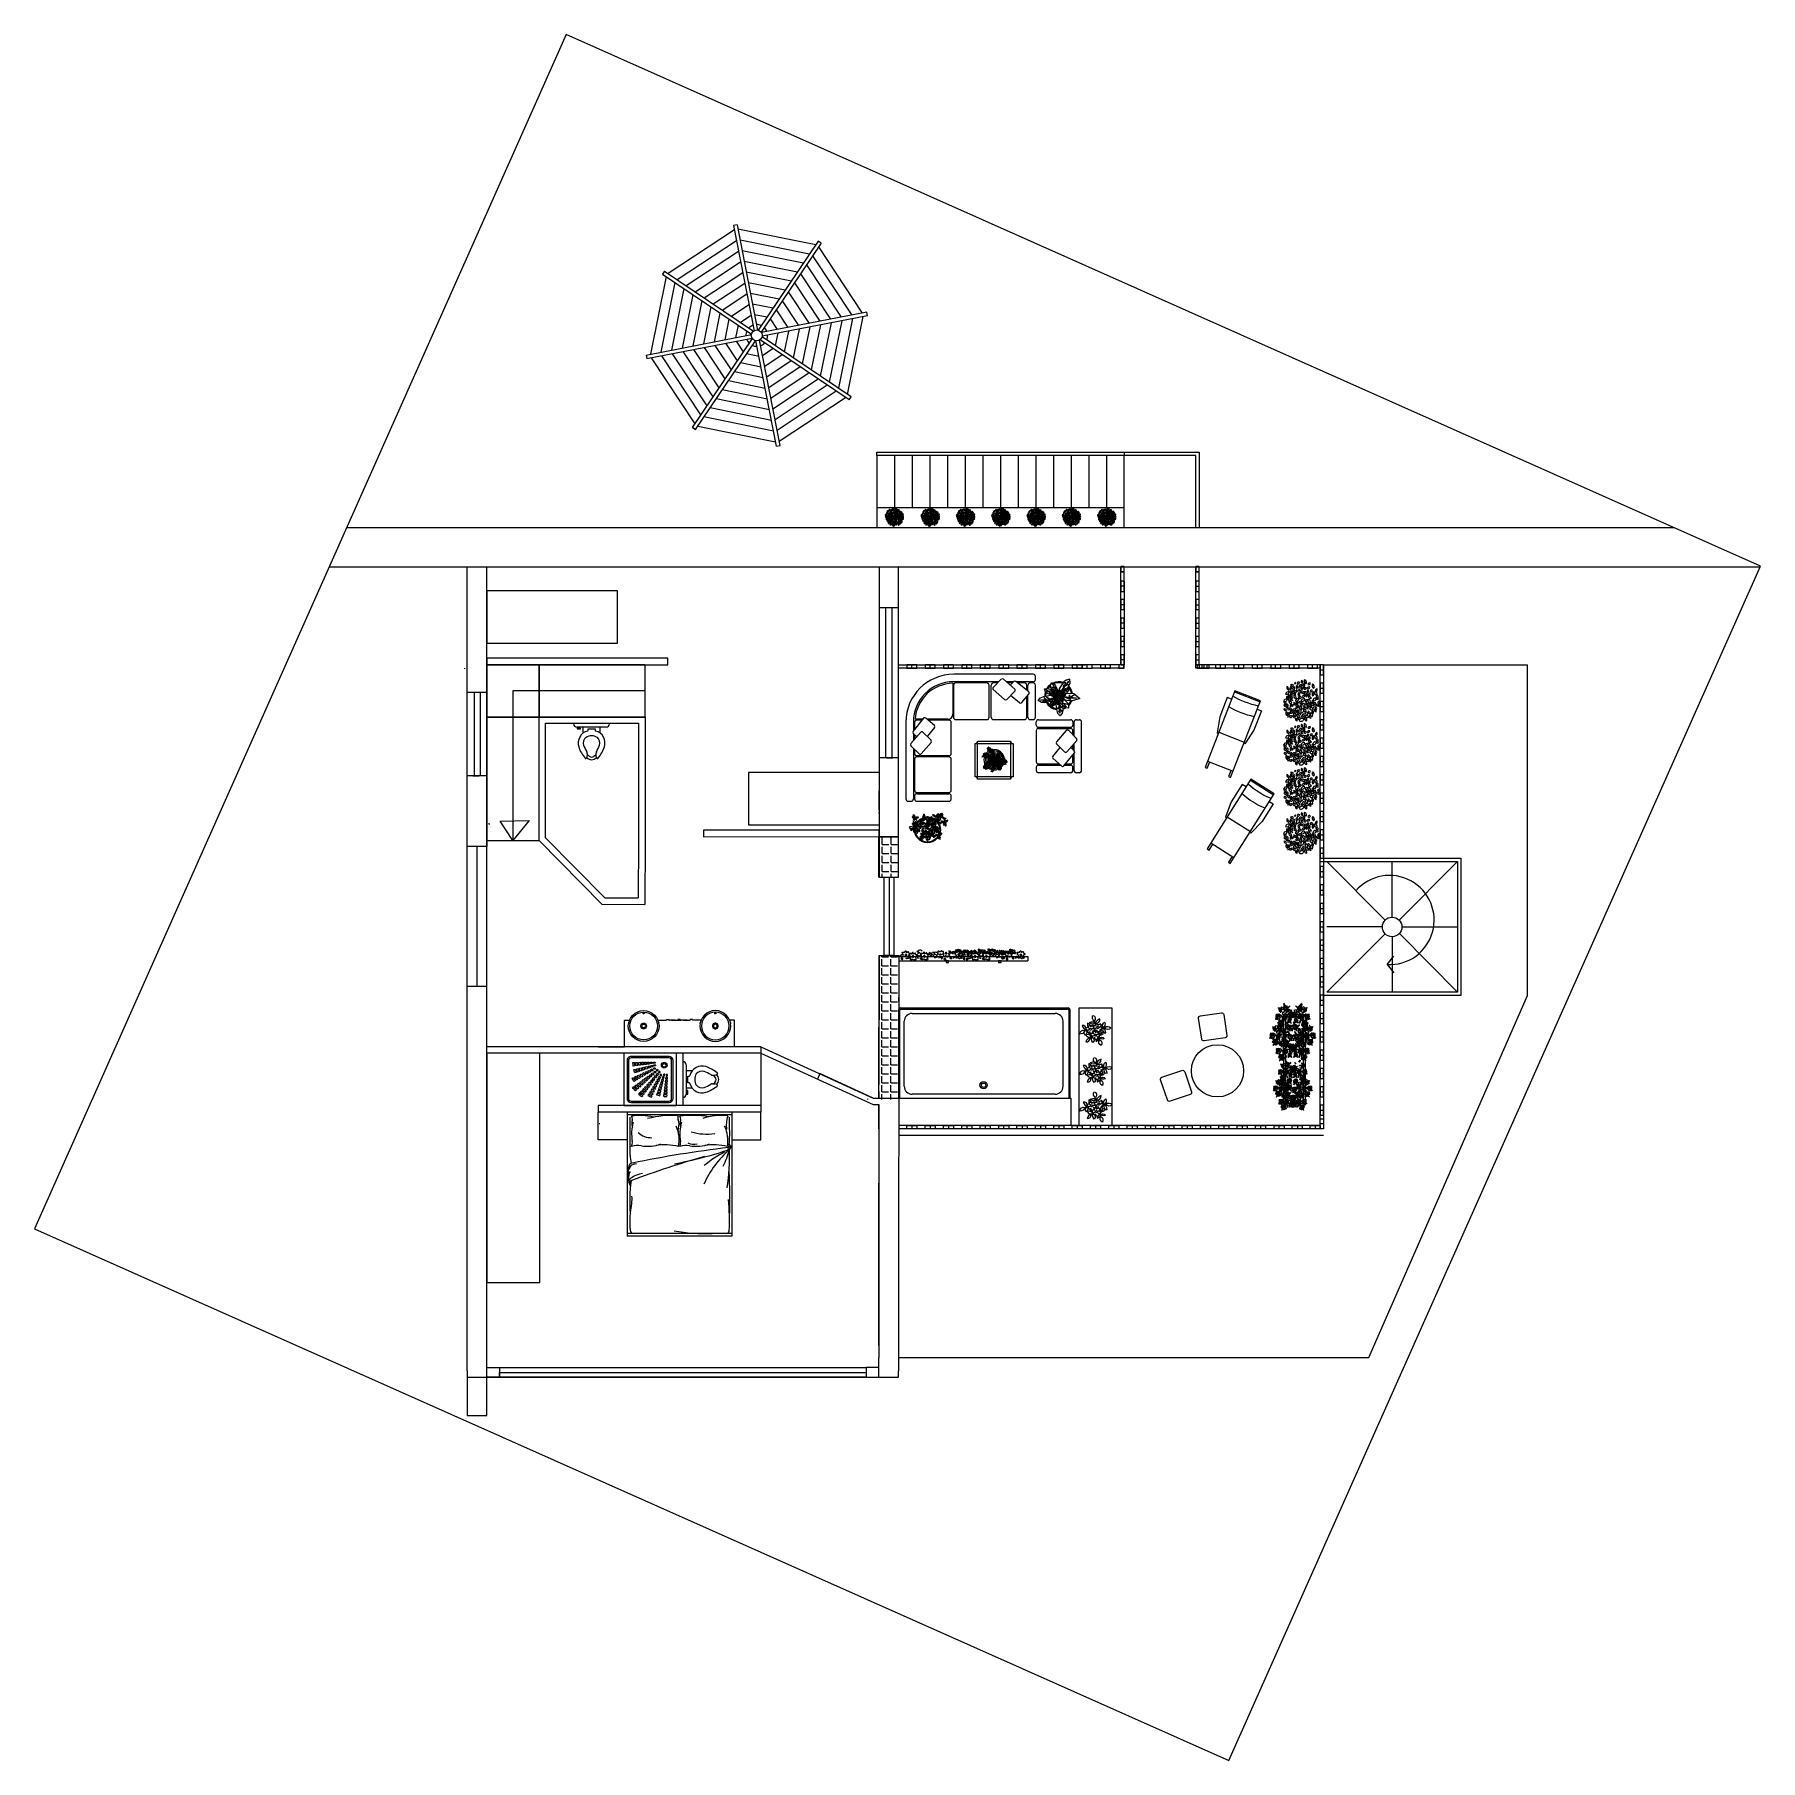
# Model space of a CAD drawing. Header units: inches. Extents: x 15 to 22798, y 21 to 21519.
# Drawn here: x 4968 to 7609, y 14017 to 16658 of the extents above; entities that cross this region are included whole.
import ezdxf

# ---------------------------------------------------------------- set-up
doc = ezdxf.new("R2010")
doc.units = ezdxf.units.IN
doc.header["$MEASUREMENT"] = 0
for name, color, linetype, lineweight in [('ARREDAMENTO', 8, 'Continuous', 13), ('ARREDI_attrezzature_furniture', 175, 'Continuous', 9), ('PORTE_finestre_doors_windows', 4, 'Continuous', 15)]:
    doc.layers.add(name, color=color, linetype=linetype, lineweight=lineweight)
doc.layers.add('ARREDI_attrezzature', color=175, linetype='Continuous')
doc.styles.add('ARCH', font='txt')
doc.styles.get("Standard").update_dxf_attribs({"font": 'Arial.ttf'})

# ---------------------------------------------------------------- blocks, each defined once
blk = doc.blocks.new('vasca')
at = {"layer": 'ARREDAMENTO'}
for p, q in [((10999.5, 4312.5), (10999.5, 4425.4)), ((10999.5, 4312.5), (10999.5, 4425.4)), ((11001, 4312.5), (11001, 4424.4)), ((11001.5, 4427.4), (11207.6, 4427.4)), ((11001.5, 4427.4), (11207.6, 4427.4)), ((11002.5, 4425.9), (11207.6, 4425.9)), ((11207.6, 4427.4), (11215.6, 4427.4)), ((11207.6, 4427.4), (11215.6, 4427.4)), ((11207.6, 4425.9), (11214.6, 4425.9)), ((11216.1, 4424.4), (11216.1, 4312.5)), ((11217.6, 4425.4), (11217.6, 4312.5)), ((11217.6, 4425.4), (11217.6, 4312.5)), ((11006.5, 4327.5), (11006.5, 4410.4)), ((11016.5, 4420.4), (11198.9, 4420.4)), ((11208.9, 4327.5), (11208.9, 4410.4)), ((11198.9, 4317.5), (11016.5, 4317.5))]:
    blk.add_line(p, q, dxfattribs=at)
for radius in [4.62, 2.82]:
    blk.add_circle((11107.6, 4328.9), radius, dxfattribs=at)
for centre, radius, start, end in [((11001.5, 4425.4), 2, 90, 180), ((11001.5, 4425.4), 2, 90, 180), ((11002.5, 4424.4), 1.5, 90, 180), ((11214.6, 4424.4), 1.5, 0, 90), ((11215.6, 4425.4), 2, 0, 90), ((11215.6, 4425.4), 2, 0, 90), ((11016.5, 4410.4), 10, 90, 180), ((11198.9, 4410.4), 10, 0, 90), ((11016.5, 4327.5), 10, 180, 270), ((11198.9, 4327.5), 10, 270, 0)]:
    blk.add_arc(centre, radius, start, end, dxfattribs=at)
blk = doc.blocks.new('SOL')
for p, q in [((-1.6476, -0.6048), (-1.6476, 0.0048)), ((-0.6316, 0.1064), (-0.9872, 0.0302)), ((-0.9872, 0.0302), (-0.9872, 0.0048)), ((-0.9618, -0.6048), (-0.9618, 0.0048)), ((-0.1744, 0.1064), (-0.6316, 0.1064)), ((-0.1744, 0.0048), (-0.1744, 0.1064)), ((0.0034, -0.6048), (0.0034, 0.0048)), ((-0.9872, -0.6302), (-0.9872, -0.6048)), ((-0.6316, -0.7064), (-0.9872, -0.6302)), ((-0.1744, -0.7064), (-0.6316, -0.7064)), ((-0.1744, -0.6048), (-0.1744, -0.7064))]:
    blk.add_line(p, q)
blk.add_lwpolyline([(-1.6476, -0.046), (-1.8, -0.046), (-1.8, 0.0048), (0.0288, 0.0048), (0.0288, -0.6048), (-1.8, -0.6048), (-1.8, -0.554), (-1.6476, -0.554)])
for centre in [(1.4512, -0.3), (1.7052, -0.3)]:
    blk.add_arc(centre, 1.829, 170.40687, 189.59313)
blk = doc.blocks.new('15PTOI06')
for p, q in [((8, 8.5), (8, -8.5)), ((11.5, 5), (8, 5)), ((9, 2), (9.765178, 2)), ((9, -2), (9, 2)), ((23.431562, 2.5), (24.727861, 2.5)), ((24.931034, 1.327586), (24.062054, 2.5)), ((11.5, -5), (8, -5)), ((8.5, -8), (8, -8)), ((8, -8.5), (9, -8.5)), ((9, -6.5), (8.5, -6.5)), ((8.5, -6.5), (8.5, -8)), ((9.765178, -2), (9, -2)), ((9, -8.5), (9, -6.5)), ((23.431562, -2.5), (24.690476, -2.5)), ((24.931034, -1.327586), (24.062054, -2.5))]:
    blk.add_line(p, q)
for centre, radius, start, end in [((6, 8.5), 2, 0, 90), ((9.765178, 2.5), 0.5, 270, 346.116636), ((17.25, 0.65), 7.210062, 71.816347, 166.116636), ((19.118098, 0), 6.118098, 147.797266, 212.202734), ((17.25, 0.65), 4.210062, 71.816347, 142.891702), ((12, -13.75), 19.534695, 57.937508, 70.559965), ((12, -13.75), 22.534695, 51.265418, 70.559965), ((23.431562, 4.5), 2, 237.937508, 270), ((24.727861, 4.5), 2, 270, 314.939898), ((23.666667, 0), 1.833333, 313.602819, 46.397181), ((23.166667, 0), 3.833333, 313.602819, 46.397181), ((25.787408, 3.438228), 0.5, 314.939898, 51.265418), ((6, -8.5), 2, 270, 0), ((9.765178, -2.5), 0.5, 13.883364, 90), ((17.25, -0.65), 7.210062, 193.883364, 288.183653), ((17.25, -0.65), 4.210062, 217.108298, 288.183653), ((12, 13.75), 19.534695, 289.440035, 302.062492), ((12, 13.75), 22.534695, 289.440035, 308.665009), ((23.431562, -4.5), 2, 90, 122.062492), ((24.690476, -4.5), 2, 44.162471, 90), ((25.766527, -3.454957), 0.5, 308.665009, 44.162471)]:
    blk.add_arc(centre, radius, start, end)
at = {"style": 'ARCH'}
for tag, p, flags in [('ITEM', (0, -19.5), 3), ('ROOM_NUMBER', (0, -28.5), 1)]:
    blk.add_attdef(tag, p, '', height=6, dxfattribs=dict(at, flags=flags))
blk = doc.blocks.new('lettomatrim')
at = {"layer": 'ARREDAMENTO'}
for p, q in [((14864.3, 12696.9), (14906.7, 12696.9)), ((14864.3, 12652.7), (14864.3, 12696.9)), ((14889.2, 12695.5), (14889.2, 12694.5)), ((14717, 12492.7), (14717, 12652.7)), ((14906.7, 12652.7), (14717, 12652.7)), ((14721.1, 12492.7), (14721.1, 12652.7)), ((14799.5, 12650), (14793.9, 12647.9)), ((14801.1, 12650.3), (14810.4, 12650.3)), ((14840.9, 12647.9), (14898.9, 12647.9)), ((14902.6, 12492.7), (14902.6, 12652.7)), ((14906.7, 12492.7), (14717, 12492.7)), ((14864.3, 12492.7), (14864.3, 12448.4)), ((14864.3, 12448.4), (14906.7, 12448.4))]:
    blk.add_line(p, q, dxfattribs=at)
for centre, radius, start, end in [((14725.8, 12643.2), 4.71, 90, 180), ((14739.2, 12504.6), 144, 78.6575, 95.361), ((14770.6, 12423.4), 225.4, 82.1235, 94.8247), ((14797.4, 12644.2), 4.71, 19.3276, 110.2459), ((14801.1, 12645.6), 4.71, 90, 110.2459), ((14801.1, 12645.6), 4.71, 90, 110.2459), ((14801.9, 12645), 4.18, 30.7024, 90.9899), ((14816.3, 12617.7), 33.4, 77.1173, 103.0714), ((14809.8, 12640.2), 10.1, 52.2698, 93.3983), ((14818.1, 12640.2), 9.53, 39.4016, 85.3151), ((14822.3, 12643.9), 6.59, 11.6131, 77.1173), ((14841.7, 12588.2), 59.8, 90.7687, 102.911), ((14773.7, 12676.5), 31.4, 258.6575, 277.5253), ((13596.6, 12187.6), 1289.5, 15.592, 20.8132), ((14755.1, 12615.7), 59.4, 13.1349, 31.9888), ((14805.4, 12636.9), 22.1, 3.536, 24.9661), ((13080, 12288.7), 1784.7, 6.728, 11.523), ((14859.6, 12656.8), 12.1, 243.0351, 279.6289), ((14822.9, 12636.1), 32.8, 350.6074, 17.6402), ((14914, 12621), 59.6, 170.6074, 199.6441), ((14873.7, 12573.7), 72.2, 75.74, 99.6289), ((14895.2, 12616.2), 27.7, 134.9902, 182.1705), ((14889, 12624.9), 20.8, 74.8012, 102.688), ((14896.4, 12652.2), 7.52, 254.8012, 305.6212), ((14764.7, 12585.8), 136.7, 355.318, 15.1075), ((14801.2, 12634.1), 100.3, 347.5752, 6.8586), ((14775.1, 12594.8), 81.5, 345.4027, 9.6734), ((15021.2, 12531.5), 300.3, 170.5168, 181.6934), ((15388.6, 12681.7), 570, 190.272, 199.0031), ((14864.7, 12621.1), 48, 257.0138, 294.882), ((14859.6, 12583), 12.1, 243.0351, 279.6289), ((14822.9, 12562.2), 32.8, 350.6074, 17.6402), ((14873.7, 12499.8), 72.2, 75.74, 99.6289), ((14879, 12566.9), 8.08, 67.1192, 110.9839), ((14888.4, 12589), 15.9, 247.1192, 294.2123), ((14889, 12551), 20.8, 74.8012, 102.688), ((14896.4, 12578.3), 7.52, 254.8012, 305.6212), ((14898.1, 12567.4), 7.75, 68.2876, 114.2123), ((14727.6, 12554.9), 174, 351.0586, 5.6905), ((14915.9, 12547), 61.5, 170.7499, 199.3428), ((14881.8, 12550.8), 24.2, 157.6175, 192.852), ((14950.9, 12531.6), 77.9, 162.7298, 189.568), ((14731, 12391), 158.5, 41.5468, 65.6167), ((14670.7, 12410.4), 198.2, 27.9144, 38.9624), ((14773, 12519.8), 83.6, 345.8991, 9.8562), ((14819.7, 12510.2), 81.8, 351.9854, 18.9708), ((14725.8, 12501.1), 4.71, 180, 270), ((14740.2, 12837.9), 341.7, 267.5735, 275.4873), ((14776.7, 13019.8), 524.4, 266.777, 274.3028), ((14837.3, 12778), 282.1, 260.4906, 272.5059), ((14881.7, 12623), 130.8, 243.6904, 255.8106), ((14853.2, 12497.9), 3.9, 206.0618, 343.6995), ((14854.1, 12499), 3.89, 175.5011, 247.3948), ((14865.7, 12544.5), 48.5, 254.1443, 274.9446), ((14854.3, 12498.2), 1.97, 191.8744, 320.6042), ((14863.5, 12546.3), 47.8, 258.7109, 296.6681), ((14896.8, 11196.1), 1300.4, 89.9104, 91.1885), ((14886.3, 12452.4), 48.6, 72.8009, 97.5389)]:
    blk.add_arc(centre, radius, start, end, dxfattribs=at)

msp = doc.modelspace()

# ---------------------------------------------------------------- hatches: boundary and pattern name
h = msp.add_hatch()
h.set_pattern_fill('ANGLE', color=0, scale=50)
h.set_pattern_definition([(360, (-12792.136, 10495.896), (1e-15, 13.75), [10, -3.75]), (90, (-12792.136, 10495.896), (-13.75, 2e-15), [10, -3.75])])
h.paths.add_polyline_path([(6290.3, 15430.2), (6290.3, 15368.6), (6260.3, 15368.6), (6260.3, 15430.2), (6290.3, 15430.2), (6290.4, 15430.2)])
h = msp.add_hatch()
h.set_pattern_fill('ANGLE', color=0, scale=50)
h.set_pattern_definition([(360, (-12792.68, 10214.064), (1e-15, 13.75), [10, -3.75]), (90, (-12792.68, 10214.064), (-13.75, 2e-15), [10, -3.75])])
h.paths.add_polyline_path([(6290.8, 15248.6), (6260.8, 15248.6), (6260.3, 15028.4), (6290.3, 15028.4)])

# ---------------------------------------------------------------- linework, layer by layer
for p, q in [((6257.2, 16018.5), (6635.2, 16018.6)), ((6257.2, 16013.5), (6257.2, 16018.5)), ((6284.2, 16013.5), (6257.2, 16013.5)), ((6257.2, 16013.5), (6257.3, 15903.5)), ((6257.3, 16013.4), (6257.3, 16018.4)), ((6257.3, 16018.4), (6635.3, 16018.4)), ((6284.3, 16013.4), (6257.3, 16013.4)), ((6257.3, 16013.4), (6257.3, 15903.4)), ((6635.2, 16013.6), (6271.2, 16013.5)), ((6635.3, 16013.4), (6271.3, 16013.4)), ((6311.2, 16013.5), (6284.2, 16013.5)), ((6284.2, 16013.5), (6284.3, 15933.5)), ((6311.3, 16013.4), (6284.3, 16013.4)), ((6284.3, 16013.4), (6284.3, 15933.4)), ((6338.2, 16013.5), (6311.2, 16013.5)), ((6311.2, 16013.5), (6311.3, 15933.5)), ((6338.3, 16013.4), (6311.3, 16013.4)), ((6311.3, 16013.4), (6311.3, 15933.4)), ((6365.2, 16013.5), (6338.2, 16013.5)), ((6338.2, 16013.5), (6338.3, 15933.5)), ((6365.3, 16013.4), (6338.3, 16013.4)), ((6338.3, 16013.4), (6338.3, 15933.4)), ((6392.2, 16013.5), (6365.2, 16013.5)), ((6365.2, 16013.5), (6365.3, 15933.5)), ((6392.3, 16013.4), (6365.3, 16013.4)), ((6365.3, 16013.4), (6365.3, 15933.4)), ((6419.2, 16013.5), (6392.2, 16013.5)), ((6392.2, 16013.5), (6392.3, 15933.5)), ((6419.3, 16013.4), (6392.3, 16013.4)), ((6392.3, 16013.4), (6392.3, 15933.4)), ((6446.2, 16013.5), (6419.2, 16013.5)), ((6419.2, 16013.5), (6419.3, 15933.5)), ((6446.3, 16013.4), (6419.3, 16013.4)), ((6419.3, 16013.4), (6419.3, 15933.4)), ((6473.2, 16013.6), (6446.2, 16013.5)), ((6446.2, 16013.5), (6446.3, 15933.5)), ((6473.3, 16013.4), (6446.3, 16013.4)), ((6446.3, 16013.4), (6446.3, 15933.4)), ((6500.2, 16013.6), (6473.2, 16013.6)), ((6473.2, 16013.6), (6473.3, 15933.6)), ((6500.3, 16013.4), (6473.3, 16013.4)), ((6473.3, 16013.4), (6473.3, 15933.4)), ((6527.2, 16013.6), (6500.2, 16013.6)), ((6500.2, 16013.6), (6500.3, 15933.6)), ((6527.3, 16013.4), (6500.3, 16013.4)), ((6500.3, 16013.4), (6500.3, 15933.4)), ((6554.2, 16013.6), (6527.2, 16013.6)), ((6527.2, 16013.6), (6527.3, 15933.6)), ((6554.3, 16013.4), (6527.3, 16013.4)), ((6527.3, 16013.4), (6527.3, 15933.4)), ((6581.2, 16013.6), (6554.2, 16013.6)), ((6554.2, 16013.6), (6554.3, 15933.6)), ((6581.3, 16013.4), (6554.3, 16013.4)), ((6554.3, 16013.4), (6554.3, 15933.4)), ((6608.2, 16013.6), (6581.2, 16013.6)), ((6581.2, 16013.6), (6581.3, 15933.6)), ((6608.3, 16013.4), (6581.3, 16013.4)), ((6581.3, 16013.4), (6581.3, 15933.4)), ((6635.2, 16013.6), (6608.2, 16013.6)), ((6608.2, 16013.6), (6608.3, 15933.6)), ((6635.3, 16013.4), (6608.3, 16013.4)), ((6608.3, 16013.4), (6608.3, 15933.4)), ((6635.2, 16018.6), (6635.2, 16013.6)), ((6635.2, 16018.6), (6745.2, 16018.6)), ((6635.3, 15903.6), (6635.2, 16013.6)), ((6745.2, 16013.6), (6635.2, 16013.6)), ((6635.3, 16018.4), (6635.3, 16013.4)), ((6635.3, 16018.4), (6745.3, 16018.4)), ((6635.3, 15903.4), (6635.3, 16013.4)), ((6745.3, 16013.4), (6635.3, 16013.4)), ((6745.2, 16018.6), (6750.2, 16018.6)), ((6745.3, 15903.6), (6745.2, 16013.6)), ((6745.3, 16018.4), (6750.3, 16018.4)), ((6745.3, 15903.4), (6745.3, 16013.4)), ((6750.2, 16018.6), (6750.3, 15903.6)), ((6750.3, 16018.4), (6750.3, 15903.4)), ((6635.3, 15933.6), (6257.3, 15933.5)), ((6635.3, 15933.4), (6257.3, 15933.4)), ((6635.3, 15903.6), (6635.3, 15933.6)), ((6635.3, 15903.4), (6635.3, 15933.4)), ((5446, 15903.4), (7476.2, 15903.4)), ((5580.3, 15903.4), (7011.3, 15903.4)), ((6257.3, 15903.4), (6635.3, 15903.4)), ((6635.3, 15903.4), (6745.3, 15903.4)), ((5419.3, 15843.4), (5630.3, 15843.4)), ((5630.3, 15843.4), (6290.3, 15843.5)), ((5630.3, 15843.4), (6290.3, 15843.4)), ((5630.3, 14633.4), (5630.3, 15843.4)), ((5660.3, 14544.9), (5660.3, 15843.4)), ((6290.4, 15430.2), (6290.2, 15843.7)), ((6290.3, 15843.4), (7608.5, 15843.4)), ((6630.3, 15693.6), (6630.3, 15843.6)), ((6630.3, 15693.4), (6630.3, 15843.4)), ((6635.4, 15821.2), (6635.4, 15843.6)), ((6635.4, 15821.1), (6635.4, 15843.4)), ((6745.2, 15821.2), (6745.3, 15843.6)), ((6745.2, 15821.1), (6745.3, 15843.4)), ((6750.3, 15693.6), (6750.3, 15843.6)), ((6750.3, 15693.4), (6750.3, 15843.4)), ((6635.4, 15835.8), (6630.3, 15835.8)), ((6635.4, 15821.1), (6635.4, 15693.4)), ((6750.3, 15835.8), (6745.2, 15835.8)), ((6745.3, 15688.3), (6745.2, 15821.1)), ((6750.3, 15693.4), (6750.3, 15820.9)), ((6635.4, 15813.4), (6630.3, 15813.4)), ((6745.2, 15813.4), (6750.3, 15813.4)), ((6635.4, 15785.3), (6630.3, 15785.3)), ((6745.2, 15785.3), (6750.3, 15785.3)), ((6635.4, 15757.2), (6630.3, 15757.2)), ((6745.2, 15757.2), (6750.3, 15757.2)), ((6635.4, 15729.2), (6630.3, 15729.2)), ((6745.2, 15729.2), (6750.3, 15729.2)), ((5660.3, 15693.4), (5860.3, 15693.4)), ((5902.3, 15693.4), (5902.3, 15613.4)), ((6430.7, 15688.3), (6290.3, 15688.3)), ((6310.7, 15688.3), (6310.7, 15693.4)), ((6338.8, 15688.3), (6338.8, 15693.4)), ((6366.9, 15688.3), (6366.9, 15693.4)), ((6395, 15688.3), (6395, 15693.4)), ((6423, 15688.3), (6423, 15693.4)), ((6571.1, 15688.3), (6430.7, 15688.3)), ((6451.1, 15688.3), (6451.1, 15693.4)), ((6479.2, 15688.3), (6479.2, 15693.4)), ((6507.3, 15688.3), (6507.3, 15693.4)), ((6535.4, 15688.3), (6535.4, 15693.4)), ((6563.4, 15688.3), (6563.4, 15693.4)), ((6578.8, 15688.3), (6578.8, 15693.4)), ((6635.4, 15693.4), (6586.4, 15693.4)), ((6635.4, 15688.3), (6586.4, 15688.3)), ((6606.8, 15688.3), (6606.8, 15693.4)), ((6635.4, 15693.4), (6629.5, 15693.4)), ((6635.4, 15701.1), (6630.3, 15701.1)), ((6634.9, 15688.3), (6634.9, 15693.4)), ((6745.2, 15701.1), (6750.3, 15701.1)), ((6749.5, 15693.4), (6745.2, 15693.4)), ((6818.7, 15688.3), (6745.3, 15688.3)), ((6940.3, 15693.4), (6750.3, 15693.6)), ((6940.3, 15693.4), (6750.3, 15693.4)), ((6754.9, 15688.3), (6754.9, 15693.4)), ((6758, 15688.3), (6758, 15693.4)), ((6783, 15688.3), (6783, 15693.4)), ((6811.1, 15688.3), (6811.1, 15693.4)), ((6935.2, 15688.3), (6818.7, 15688.3)), ((6839.2, 15688.3), (6839.2, 15693.4)), ((6867.2, 15688.3), (6867.2, 15693.4)), ((6895.3, 15688.3), (6895.3, 15693.4)), ((6923.4, 15688.3), (6923.4, 15693.4)), ((6935.2, 15565.8), (6935.2, 15693.4)), ((6935.2, 15685.8), (6940.3, 15685.8)), ((6940.3, 15693.4), (7252.3, 15693.4)), ((7252.3, 15187.4), (7252.3, 15693.4)), ((6935.2, 15657.7), (6940.3, 15657.7)), ((5902.3, 15653.4), (5700.3, 15653.4)), ((5700.3, 15653.4), (5700.3, 15424.4)), ((6935.2, 15629.6), (6940.3, 15629.6)), ((6935.2, 15601.5), (6940.3, 15601.5)), ((6935.2, 15573.4), (6940.3, 15573.4)), ((6935.2, 15425.4), (6935.2, 15565.8)), ((6935.2, 15545.4), (6940.3, 15545.4)), ((6935.2, 15517.3), (6940.3, 15517.3)), ((6935.2, 15489.2), (6940.3, 15489.2)), ((5680.6, 15454.2), (5725.2, 15455.1)), ((5700.3, 15424.4), (5680.6, 15454.2)), ((5725.2, 15455.1), (5700.3, 15424.4)), ((6935.2, 15461.1), (6940.3, 15461.1)), ((5740.3, 15424.4), (5836.6, 15327.2)), ((5750.3, 15428.5), (5840.8, 15337.1)), ((5892.6, 15424.6), (5892.1, 15336.9)), ((5902.6, 15424.5), (5902, 15326.8)), ((6260.8, 15440.2), (5992, 15440.2)), ((5992, 15440.2), (5992, 15430.2)), ((5992, 15430.2), (6260.3, 15430.5)), ((6260.3, 15430.2), (6290.4, 15430.2)), ((6260.8, 15430.2), (6260.8, 15440.2)), ((6935.2, 15433), (6940.3, 15433)), ((6935.2, 15285), (6935.2, 15425.4)), ((6935.2, 15405), (6940.3, 15405)), ((6935.2, 15376.9), (6940.3, 15376.9)), ((6935.3, 15392.3), (7145.4, 15392.3)), ((6945.4, 15392.3), (7034.7, 15302.9)), ((7045.4, 15307.3), (7045.4, 15392.3)), ((7056, 15302.9), (7145.4, 15392.3)), ((7145.4, 15392.3), (7145.4, 15192.3)), ((6935.2, 15348.8), (6940.3, 15348.8)), ((5836.6, 15327.2), (5902, 15326.8)), ((5840.8, 15337.1), (5892.1, 15336.9)), ((6935.2, 15320.7), (6940.3, 15320.7)), ((6935.2, 15292.7), (6940.3, 15292.7)), ((7030.4, 15292.3), (6945.4, 15292.3)), ((7060.4, 15292.3), (7145.4, 15292.3)), ((6935.2, 15144.6), (6935.2, 15285)), ((6935.2, 15264.6), (6940.3, 15264.6)), ((7034.8, 15281.7), (6945.4, 15192.3)), ((7045.4, 15277.3), (7045.4, 15192.3)), ((7056.6, 15282.3), (7145.4, 15192.3)), ((6260.8, 15248.6), (6290.8, 15248.6)), ((6290.8, 15248.6), (6290.3, 14633.4)), ((6935.2, 15236.5), (6940.3, 15236.5)), ((7037.6, 15234.8), (7047.8, 15247.5)), ((7037.6, 15234.8), (7047.8, 15222.1)), ((6935.2, 15208.4), (6940.3, 15208.4)), ((7145.4, 15192.3), (6945.4, 15192.3)), ((7009.6, 14633.4), (7252.3, 15187.4)), ((6935.2, 15180.3), (6940.3, 15180.3)), ((6935.2, 15152.3), (6940.3, 15152.3)), ((6935.2, 15004.2), (6935.2, 15144.6)), ((5830.9, 15109), (5660.3, 15109)), ((6079.4, 15109), (5830.9, 15109)), ((5830.9, 15109), (5870.9, 15109)), ((5970.9, 15109), (5870.9, 15109)), ((6079.4, 15109), (6079.4, 15009)), ((6079.4, 15109), (6251.7, 15030.6)), ((6935.2, 15124.2), (6940.3, 15124.2)), ((6079.4, 15099), (5660.3, 15099)), ((5950.2, 15099), (5950.2, 15019)), ((5960.2, 15099), (5960.2, 15019)), ((6079.4, 15099), (6251.7, 15020.6)), ((6935.2, 15096.1), (6940.3, 15096.1)), ((6169.8, 15067.9), (6166.1, 15059.6)), ((6251.7, 15030.6), (6169.8, 15067.9)), ((6935.2, 15068), (6940.3, 15068)), ((6251.7, 15030.6), (6260.3, 15030.6)), ((6260.3, 15040.6), (6260.3, 15030.6)), ((6260.3, 15030.6), (6290.3, 15030.6)), ((6290.3, 15030.6), (6553.9, 15030.6)), ((6553.9, 15030.6), (6553.9, 14988.5)), ((6935.2, 15039.9), (6940.3, 15039.9)), ((6079.4, 15019), (5830.9, 15019)), ((5830.9, 15019), (5830.9, 15009)), ((6079.4, 15009), (5830.9, 15009)), ((6051.7, 15009), (5858.3, 15009)), ((6251.7, 15020.6), (6260.3, 15020.6)), ((6260.3, 15020.6), (6260.3, 14633.4)), ((6935.2, 15011.9), (6940.3, 15011.9)), ((6935.2, 14983.4), (6935.2, 15004.2)), ((6940.3, 14983.4), (6290.3, 14983.4)), ((6571.1, 14988.5), (6290.6, 14988.6)), ((6310.7, 14988.5), (6310.7, 14983.4)), ((6338.8, 14988.5), (6338.8, 14983.4)), ((6366.9, 14988.5), (6366.9, 14983.4)), ((6395, 14988.5), (6395, 14983.4)), ((6423, 14988.5), (6423, 14983.4)), ((6451.1, 14988.5), (6451.1, 14983.4)), ((6479.2, 14988.5), (6479.2, 14983.4)), ((6507.3, 14988.5), (6507.3, 14983.4)), ((6535.4, 14988.5), (6535.4, 14983.4)), ((6563.4, 14988.5), (6563.4, 14983.4)), ((6711.5, 14988.5), (6571.1, 14988.5)), ((6591.5, 14988.5), (6591.5, 14983.4)), ((6619.6, 14988.5), (6619.6, 14983.4)), ((6647.7, 14988.5), (6647.7, 14983.4)), ((6675.8, 14988.5), (6675.8, 14983.4)), ((6703.8, 14988.5), (6703.8, 14983.4)), ((6851.9, 14988.5), (6711.5, 14988.5)), ((6731.9, 14988.5), (6731.9, 14983.4)), ((6760, 14988.5), (6760, 14983.4)), ((6788.1, 14988.5), (6788.1, 14983.4)), ((6816.2, 14988.5), (6816.2, 14983.4)), ((6844.2, 14988.5), (6844.2, 14983.4)), ((6935.2, 14988.5), (6851.9, 14988.5)), ((6872.3, 14988.5), (6872.3, 14983.4)), ((6900.4, 14988.5), (6900.4, 14983.4)), ((6927.5, 14988.5), (6927.5, 14983.4)), ((6940.3, 14991.1), (6935.2, 14991.1)), ((6260.3, 14900.6), (6260.3, 14856.3)), ((6260.3, 14776.3), (6260.3, 14900.6)), ((6260.3, 14673.8), (6260.3, 14874)), ((6260.3, 14776.3), (6260.3, 14652.1)), ((6260.3, 14652.1), (6260.3, 14696.3)), ((5630.3, 14613.4), (5630.3, 14633.4)), ((6260.3, 14603.4), (6260.3, 14633.4)), ((6290.3, 14633.4), (6940.3, 14633.4)), ((6290.3, 14633.4), (6290.3, 14613.4)), ((6940.3, 14633.4), (7009.6, 14633.4)), ((5630.3, 14613.4), (5630.3, 14544.9)), ((5630.3, 14603.4), (6290.3, 14603.4)), ((6260.3, 14603.4), (6290.3, 14603.4)), ((6290.3, 14603.4), (6290.3, 14613.4)), ((5630.3, 14544.9), (5660.3, 14544.9))]:
    msp.add_line(p, q)
at = {"color": 7}
msp.add_line((5626.9, 15687), (5627, 15688), dxfattribs=at)
at = {"color": 4}
for p, q in [((5660.3, 15415.6), (5630.3, 15415.6)), ((5645.3, 15415.6), (5645.3, 15201.3)), ((5660.3, 15201.3), (5630.3, 15201.3))]:
    msp.add_line(p, q, dxfattribs=at)
for points in [[(4968.5, 14830.3), (6795.7, 14017.2), (7608.9, 15844.4), (5781.7, 16657.6)], [(6635.4, 15835.9), (6635.4, 15843.6), (6630.3, 15843.6), (6630.3, 15835.9)], [(6635.4, 15835.8), (6635.4, 15843.4), (6630.3, 15843.4), (6630.3, 15835.8)], [(6750.3, 15835.9), (6750.3, 15843.6), (6745.2, 15843.6), (6745.2, 15835.9)], [(6750.3, 15835.8), (6750.3, 15843.4), (6745.2, 15843.4), (6745.2, 15835.8)], [(6635.4, 15805.7), (6635.4, 15821.1), (6630.3, 15821.1), (6630.3, 15805.7)], [(6745.2, 15821.1), (6745.2, 15805.7), (6750.3, 15805.7), (6750.3, 15821.1)], [(5860.3, 15726.7), (5860.3, 15806.7), (5660.3, 15806.7), (5660.3, 15726.7)], [(6635.4, 15777.7), (6635.4, 15793), (6630.3, 15793), (6630.3, 15777.7)], [(6745.2, 15793), (6745.2, 15777.7), (6750.3, 15777.7), (6750.3, 15793)], [(6635.4, 15749.6), (6635.4, 15764.9), (6630.3, 15764.9), (6630.3, 15749.6)], [(6745.2, 15764.9), (6745.2, 15749.6), (6750.3, 15749.6), (6750.3, 15764.9)], [(6635.4, 15721.5), (6635.4, 15736.8), (6630.3, 15736.8), (6630.3, 15721.5)], [(6745.2, 15736.8), (6745.2, 15721.5), (6750.3, 15721.5), (6750.3, 15736.8)], [(5660.3, 15703.4), (5660.3, 15693.4), (5937.3, 15693.4), (5937.3, 15703.4)], [(5660.3, 15613.4), (5740.3, 15613.4), (5740.3, 15693.4), (5660.3, 15693.4)], [(6303.1, 15688.3), (6318.4, 15688.3), (6318.4, 15693.4), (6303.1, 15693.4)], [(6331.1, 15688.3), (6346.5, 15688.3), (6346.5, 15693.4), (6331.1, 15693.4)], [(6359.2, 15688.3), (6374.5, 15688.3), (6374.5, 15693.4), (6359.2, 15693.4)], [(6387.3, 15688.3), (6402.6, 15688.3), (6402.6, 15693.4), (6387.3, 15693.4)], [(6415.4, 15688.3), (6430.7, 15688.3), (6430.7, 15693.4), (6415.4, 15693.4)], [(6443.5, 15688.3), (6458.8, 15688.3), (6458.8, 15693.4), (6443.5, 15693.4)], [(6471.5, 15688.3), (6486.9, 15688.3), (6486.9, 15693.4), (6471.5, 15693.4)], [(6499.6, 15688.3), (6514.9, 15688.3), (6514.9, 15693.4), (6499.6, 15693.4)], [(6527.7, 15688.3), (6543, 15688.3), (6543, 15693.4), (6527.7, 15693.4)], [(6555.8, 15688.3), (6571.1, 15688.3), (6571.1, 15693.4), (6555.8, 15693.4)], [(6571.1, 15688.3), (6586.4, 15688.3), (6586.4, 15693.4), (6571.1, 15693.4)], [(6599.2, 15688.3), (6614.5, 15688.3), (6614.5, 15693.4), (6599.2, 15693.4)], [(6627.3, 15688.3), (6635.4, 15688.3), (6635.4, 15693.4), (6627.3, 15693.4)], [(6635.4, 15693.4), (6635.4, 15708.7), (6630.3, 15708.7), (6630.3, 15693.4)], [(6745.2, 15708.7), (6745.2, 15693.4), (6750.3, 15693.4), (6750.3, 15708.7)], [(6747.3, 15688.3), (6762.6, 15688.3), (6762.6, 15693.4), (6747.3, 15693.4)], [(6750.3, 15688.3), (6765.6, 15688.3), (6765.6, 15693.4), (6750.3, 15693.4)], [(6775.3, 15688.3), (6790.7, 15688.3), (6790.7, 15693.4), (6775.3, 15693.4)], [(6803.4, 15688.3), (6818.7, 15688.3), (6818.7, 15693.4), (6803.4, 15693.4)], [(6831.5, 15688.3), (6846.8, 15688.3), (6846.8, 15693.4), (6831.5, 15693.4)], [(6859.6, 15688.3), (6874.9, 15688.3), (6874.9, 15693.4), (6859.6, 15693.4)], [(6887.7, 15688.3), (6903, 15688.3), (6903, 15693.4), (6887.7, 15693.4)], [(6915.7, 15688.3), (6931.1, 15688.3), (6931.1, 15693.4), (6915.7, 15693.4)], [(6935.2, 15693.4), (6935.2, 15678.1), (6940.3, 15678.1), (6940.3, 15693.4)], [(6935.2, 15665.3), (6935.2, 15650), (6940.3, 15650), (6940.3, 15665.3)], [(6935.2, 15637.3), (6935.2, 15621.9), (6940.3, 15621.9), (6940.3, 15637.3)], [(5660.3, 15613.4), (5660.3, 15424.4), (5740.3, 15424.4), (5740.3, 15613.4)], [(6935.2, 15609.2), (6935.2, 15593.9), (6940.3, 15593.9), (6940.3, 15609.2)], [(6935.2, 15581.1), (6935.2, 15565.8), (6940.3, 15565.8), (6940.3, 15581.1)], [(6935.2, 15553), (6935.2, 15537.7), (6940.3, 15537.7), (6940.3, 15553)], [(6261, 15448.6), (6261, 15528.6), (6061, 15528.6), (6061, 15448.6)], [(6935.2, 15524.9), (6935.2, 15509.6), (6940.3, 15509.6), (6940.3, 15524.9)], [(6935.2, 15496.9), (6935.2, 15481.6), (6940.3, 15481.6), (6940.3, 15496.9)], [(6935.2, 15468.8), (6935.2, 15453.5), (6940.3, 15453.5), (6940.3, 15468.8)], [(6260.3, 15368.6), (6290.3, 15368.6), (6290.3, 15430.2), (6260.3, 15430.2)], [(6935.2, 15440.7), (6935.2, 15425.4), (6940.3, 15425.4), (6940.3, 15440.7)], [(6935.2, 15412.6), (6935.2, 15397.3), (6940.3, 15397.3), (6940.3, 15412.6)], [(6935.2, 15384.6), (6935.2, 15369.2), (6940.3, 15369.2), (6940.3, 15384.6)], [(6935.2, 15356.5), (6935.2, 15341.2), (6940.3, 15341.2), (6940.3, 15356.5)], [(6935.2, 15328.4), (6935.2, 15313.1), (6940.3, 15313.1), (6940.3, 15328.4)], [(6935.2, 15300.3), (6935.2, 15285), (6940.3, 15285), (6940.3, 15300.3)], [(6935.2, 15272.2), (6935.2, 15256.9), (6940.3, 15256.9), (6940.3, 15272.2)], [(6935.2, 15244.2), (6935.2, 15228.8), (6940.3, 15228.8), (6940.3, 15244.2)], [(6935.2, 15216.1), (6935.2, 15200.8), (6940.3, 15200.8), (6940.3, 15216.1)], [(6935.2, 15188), (6935.2, 15172.7), (6940.3, 15172.7), (6940.3, 15188)], [(6935.2, 15159.9), (6935.2, 15144.6), (6940.3, 15144.6), (6940.3, 15159.9)], [(6935.2, 15131.8), (6935.2, 15116.5), (6940.3, 15116.5), (6940.3, 15131.8)], [(6935.2, 15103.8), (6935.2, 15088.4), (6940.3, 15088.4), (6940.3, 15103.8)], [(5741.3, 15099), (5660.3, 15099), (5660.3, 14748.4), (5741.3, 14748.4)], [(6935.2, 15075.7), (6935.2, 15060.4), (6940.3, 15060.4), (6940.3, 15075.7)], [(6935.2, 15047.6), (6935.2, 15032.3), (6940.3, 15032.3), (6940.3, 15047.6)], [(6935.2, 15019.5), (6935.2, 15004.2), (6940.3, 15004.2), (6940.3, 15019.5)], [(6940.3, 14998.7), (6940.3, 14983.4), (6935.2, 14983.4), (6935.2, 14998.7)], [(6303.1, 14988.5), (6318.4, 14988.5), (6318.4, 14983.4), (6303.1, 14983.4)], [(6331.1, 14988.5), (6346.5, 14988.5), (6346.5, 14983.4), (6331.1, 14983.4)], [(6359.2, 14988.5), (6374.5, 14988.5), (6374.5, 14983.4), (6359.2, 14983.4)], [(6387.3, 14988.5), (6402.6, 14988.5), (6402.6, 14983.4), (6387.3, 14983.4)], [(6415.4, 14988.5), (6430.7, 14988.5), (6430.7, 14983.4), (6415.4, 14983.4)], [(6443.5, 14988.5), (6458.8, 14988.5), (6458.8, 14983.4), (6443.5, 14983.4)], [(6471.5, 14988.5), (6486.9, 14988.5), (6486.9, 14983.4), (6471.5, 14983.4)], [(6499.6, 14988.5), (6514.9, 14988.5), (6514.9, 14983.4), (6499.6, 14983.4)], [(6527.7, 14988.5), (6543, 14988.5), (6543, 14983.4), (6527.7, 14983.4)], [(6555.8, 14988.5), (6571.1, 14988.5), (6571.1, 14983.4), (6555.8, 14983.4)], [(6583.9, 14988.5), (6599.2, 14988.5), (6599.2, 14983.4), (6583.9, 14983.4)], [(6611.9, 14988.5), (6627.3, 14988.5), (6627.3, 14983.4), (6611.9, 14983.4)], [(6640, 14988.5), (6655.3, 14988.5), (6655.3, 14983.4), (6640, 14983.4)], [(6668.1, 14988.5), (6683.4, 14988.5), (6683.4, 14983.4), (6668.1, 14983.4)], [(6696.2, 14988.5), (6711.5, 14988.5), (6711.5, 14983.4), (6696.2, 14983.4)], [(6724.3, 14988.5), (6739.6, 14988.5), (6739.6, 14983.4), (6724.3, 14983.4)], [(6752.3, 14988.5), (6767.7, 14988.5), (6767.7, 14983.4), (6752.3, 14983.4)], [(6780.4, 14988.5), (6795.7, 14988.5), (6795.7, 14983.4), (6780.4, 14983.4)], [(6808.5, 14988.5), (6823.8, 14988.5), (6823.8, 14983.4), (6808.5, 14983.4)], [(6836.6, 14988.5), (6851.9, 14988.5), (6851.9, 14983.4), (6836.6, 14983.4)], [(6864.7, 14988.5), (6880, 14988.5), (6880, 14983.4), (6864.7, 14983.4)], [(6892.7, 14988.5), (6908, 14988.5), (6908, 14983.4), (6892.7, 14983.4)], [(6919.9, 14988.5), (6935.2, 14988.5), (6935.2, 14983.4), (6919.9, 14983.4)], [(5660.3, 14618.4), (5679.8, 14618.4), (5679.8, 14603.4), (5660.3, 14603.4)], [(6260.3, 14618.4), (6240.8, 14618.4), (6240.8, 14603.4), (6260.3, 14603.4)]]:
    msp.add_lwpolyline(points, close=True)
for points in [[(6260.8, 15843.4), (6260.8, 15368.6)], [(5902.3, 15693.4), (5740.3, 15693.4), (5740.3, 15613.4), (5902.3, 15613.4)], [(5848.3, 15693.4), (5902.3, 15693.4)], [(6750.3, 15693.6), (6940.3, 15693.4), (6940.3, 14983.4), (6290.3, 14983.4)], [(6290.3, 15693.4), (6576.2, 15693.4)], [(5740.3, 15424.5), (5740.3, 15613.9), (5902.6, 15613.9), (5902.6, 15424.5)], [(5750.3, 15428.5), (5750.3, 15603.9), (5892.6, 15603.9), (5892.6, 15424.5)], [(6260.3, 15368.6), (6260.3, 15430.2)], [(6935.3, 15392.3), (6935.3, 15397.3), (7150.4, 15397.3), (7150.4, 15187.3), (6940.4, 15187.3), (6940.4, 15292.3)], [(6260.8, 15248.6), (6260.3, 15050.6)], [(6260.3, 15030.6), (6260.8, 15248.6)], [(6260.3, 14983.4), (6260.3, 15020.6)]]:
    msp.add_lwpolyline(points)
for centre, radius in [((7045.4, 15292.3), 15), ((6778.2, 15072.2), 40)]:
    msp.add_circle(centre, radius)
msp.add_arc((7041.5, 15302.9), 68.2, 266.7106, 138.9959)
at = {"layer": 'ARREDAMENTO', "linetype": 'Continuous'}
for p, q in [((6039.2, 16359), (5937.9, 16292)), ((6043.3, 16366.6), (6037.9, 16365.6)), ((6037.9, 16365.6), (6069.2, 16204.4)), ((6043.3, 16366.6), (6074.7, 16205.5)), ((6163.6, 16335.9), (6044.6, 16360)), ((5951.7, 16282.7), (6042.3, 16342.6)), ((5965.5, 16273.4), (6045.5, 16326.3)), ((6047.8, 16343.7), (6154.3, 16322.1)), ((6051, 16327.4), (6144.9, 16308.3)), ((6167.3, 16341.4), (6075.5, 16205.3)), ((6171.9, 16338.3), (6080.1, 16202.2)), ((6158.9, 16319), (6218.8, 16228.4)), ((6171.9, 16338.3), (6167.3, 16341.4)), ((6235.2, 16231.5), (6168.2, 16332.8)), ((5932.4, 16295.7), (5929.3, 16291.1)), ((5932.4, 16295.7), (6068.5, 16203.9)), ((5979.3, 16264), (6048.7, 16310)), ((5993.1, 16254.7), (6051.9, 16293.6)), ((6054.1, 16311), (6135.6, 16294.5)), ((6057.3, 16294.7), (6126.3, 16280.7)), ((6140.2, 16291.4), (6186.2, 16222)), ((6149.5, 16305.2), (6202.5, 16225.2)), ((5934.8, 16287.4), (5910.7, 16168.4)), ((5927, 16171.6), (5948.6, 16278.1)), ((5929.3, 16291.1), (6065.4, 16199.3)), ((5943.3, 16174.8), (5962.4, 16268.8)), ((6006.9, 16245.4), (6055, 16277.3)), ((6060.5, 16278.3), (6117, 16266.9)), ((6130.9, 16277.6), (6169.8, 16218.8)), ((5959.7, 16177.9), (5976.2, 16259.4)), ((5976, 16181.1), (5990, 16250.1)), ((5992.4, 16184.3), (6003.8, 16240.8)), ((6020.7, 16236.1), (6058.2, 16260.9)), ((6034.5, 16226.8), (6061.4, 16244.6)), ((6063.7, 16262), (6107.7, 16253.1)), ((6066.9, 16245.7), (6098.4, 16239.3)), ((6112.3, 16250), (6137.1, 16212.5)), ((6121.6, 16263.8), (6153.5, 16215.7)), ((6008.7, 16187.5), (6017.6, 16231.5)), ((6025, 16190.7), (6031.4, 16222.2)), ((6041.4, 16193.8), (6045.2, 16212.9)), ((6048.3, 16217.5), (6064.6, 16228.3)), ((6070, 16229.3), (6089.1, 16225.5)), ((6241.7, 16232.8), (6080.6, 16201.5)), ((6242.8, 16227.4), (6081.7, 16196)), ((6093.7, 16222.4), (6104.5, 16206.1)), ((6103, 16236.2), (6120.8, 16209.3)), ((6170.9, 16213.4), (6156.8, 16144.4)), ((6187.2, 16216.6), (6170.6, 16135.1)), ((6203.6, 16219.7), (6184.4, 16125.8)), ((6219.9, 16222.9), (6198.2, 16116.4)), ((6212, 16107.1), (6236.2, 16226.1)), ((6242.8, 16227.4), (6241.7, 16232.8)), ((5904.1, 16167.1), (6065.2, 16198.5)), ((5905.1, 16161.7), (6066.3, 16193)), ((5975, 16056.2), (6066.8, 16192.3)), ((5979.6, 16053.1), (6071.4, 16189.2)), ((6053.2, 16172.2), (6042.4, 16188.4)), ((6103.6, 16027.9), (6072.2, 16189)), ((6109, 16029), (6077.7, 16190.1)), ((6214.5, 16098.8), (6078.4, 16190.6)), ((6217.6, 16103.4), (6081.5, 16195.2)), ((6105.5, 16200.7), (6101.6, 16181.6)), ((6121.9, 16203.8), (6115.4, 16172.3)), ((6138.2, 16207), (6129.2, 16163)), ((6154.5, 16210.2), (6143, 16153.7)), ((5904.1, 16167.1), (5905.1, 16161.7)), ((5911.7, 16163), (5978.7, 16061.8)), ((5988, 16075.6), (5928.1, 16166.1)), ((5997.3, 16089.4), (5944.4, 16169.3)), ((6006.6, 16103.2), (5960.7, 16172.5)), ((6016, 16117), (5977.1, 16175.7)), ((6025.3, 16130.8), (5993.4, 16178.9)), ((6034.6, 16144.6), (6009.7, 16182)), ((6043.9, 16158.4), (6026.1, 16185.2)), ((6076.9, 16165.2), (6057.8, 16169.1)), ((6098.5, 16177), (6082.3, 16166.2)), ((6112.3, 16167.7), (6085.5, 16149.9)), ((6083.2, 16132.5), (6039.2, 16141.5)), ((6080, 16148.8), (6048.5, 16155.3)), ((6126.1, 16158.4), (6088.7, 16133.6)), ((6139.9, 16149.1), (6091.8, 16117.2)), ((6153.7, 16139.8), (6095, 16100.9)), ((6089.6, 16099.8), (6020.6, 16113.9)), ((6086.4, 16116.2), (6029.9, 16127.7)), ((6167.5, 16130.5), (6098.2, 16084.5)), ((6181.3, 16121.2), (6101.4, 16068.2)), ((6195.1, 16111.8), (6104.6, 16051.9)), ((6095.9, 16067.1), (6001.9, 16086.3)), ((6092.8, 16083.5), (6011.3, 16100.1)), ((6107.7, 16035.5), (6208.9, 16102.5)), ((6214.5, 16098.8), (6217.6, 16103.4)), ((5979.6, 16053.1), (5975, 16056.2)), ((5975, 16056.2), (5979.6, 16053.1)), ((5983.3, 16058.6), (6102.3, 16034.5)), ((6099.1, 16050.8), (5992.6, 16072.5)), ((6103.6, 16027.9), (6109, 16029)), ((6867.7, 15156.4, -27.3), (6868.4, 15156.4, -27.3)), ((6868.3, 15155.6, -27.3), (6867.7, 15156.4, -27.3)), ((6867.9, 15157.9, -27.3), (6868.5, 15157.2, -27.3)), ((6868.5, 15156.7, -27.3), (6867.9, 15157.9, -27.3)), ((6867.9, 15156.1, -27.3), (6868.3, 15155.6, -27.3)), ((6868.3, 15155.3, -27.3), (6867.9, 15156.1, -27.3)), ((6868.1, 15157.2, -27.3), (6868.5, 15156.7, -27.3)), ((6868.4, 15156.4, -27.3), (6868.1, 15157.2, -27.3)), ((6868.5, 15158.8, -27.3), (6868.9, 15157.4, -27.3)), ((6868.5, 15157.2, -27.3), (6868.5, 15158.8, -27.3)), ((6868.9, 15157.4, -27.3), (6869, 15159.4, -27.3)), ((6870, 15157.5, -27.3), (6868.9, 15156.2, -27.3)), ((6868.9, 15156.2, -27.3), (6870.5, 15156.6, -27.3)), ((6869, 15159.4, -27.3), (6869, 15156.9, -27.3)), ((6869, 15156.9, -27.3), (6869.8, 15159, -27.3)), ((6870.5, 15156.6, -27.3), (6869, 15155.7, -27.3)), ((6869.8, 15159, -27.3), (6869.1, 15156.5, -27.3)), ((6869.1, 15156.5, -27.3), (6870, 15157.5, -27.3)), ((6870.8, 15159.2, -27.3), (6871.4, 15158.9, -27.3)), ((6872.5, 15155.6, -27.3), (6870.8, 15159.2, -27.3)), ((6871.4, 15168.3, -27.3), (6871.6, 15169, -27.3)), ((6872.1, 15167.5, -27.3), (6871.4, 15168.3, -27.3)), ((6871.4, 15158.9, -27.3), (6872.6, 15155.8, -27.3)), ((6871.6, 15169, -27.3), (6872.1, 15167.8, -27.3)), ((6872, 15166.3, -27.3), (6873.1, 15166.4, -27.3)), ((6873, 15165.9, -27.3), (6872, 15166.3, -27.3)), ((6872, 15165.8, -27.3), (6873, 15165.9, -27.3)), ((6873, 15165.7, -27.3), (6872, 15165.8, -27.3)), ((6872.1, 15165.3, -27.3), (6873, 15165.7, -27.3)), ((6873.1, 15165.3, -27.3), (6872.1, 15165.3, -27.3)), ((6872.2, 15167.1, -27.3), (6873.1, 15166.8, -27.3)), ((6873.1, 15166.4, -27.3), (6872.2, 15167.1, -27.3)), ((6872.3, 15164.3, -27.3), (6873.1, 15165.3, -27.3)), ((6873.2, 15165.1, -27.3), (6872.3, 15164.3, -27.3)), ((6872.6, 15159.4, -27.3), (6878.2, 15154.8, -27.3)), ((6873.4, 15158, -27.3), (6872.6, 15159.4, -27.3)), ((6873.1, 15166.8, -27.3), (6872.7, 15168, -27.3)), ((6872.7, 15168, -27.3), (6873.4, 15167.3, -27.3)), ((6872.9, 15163.4, -27.3), (6873.2, 15165.1, -27.3)), ((6873.5, 15165, -27.3), (6872.9, 15163.4, -27.3)), ((6873.1, 15168.6, -27.3), (6873.7, 15167.4, -27.3)), ((6873.4, 15167.3, -27.3), (6873.1, 15168.6, -27.3)), ((6873.1, 15166.4, -27.3), (6873.4, 15167, -27.3)), ((6873.1, 15166, -27.3), (6873.1, 15166.4, -27.3)), ((6873.2, 15165.5, -27.3), (6873.1, 15166, -27.3)), ((6873.2, 15165.3, -27.3), (6873.2, 15165.5, -27.3)), ((6873.5, 15165.1, -27.3), (6873.2, 15165.3, -27.3)), ((6873.4, 15167, -27.3), (6873.8, 15167.2, -27.3)), ((6877.4, 15155, -27.3), (6873.4, 15158, -27.3)), ((6873.8, 15165, -27.3), (6873.5, 15165.1, -27.3)), ((6873.8, 15162.6, -27.3), (6873.5, 15165, -27.3)), ((6873.6, 15168.9, -27.3), (6873.9, 15167.3, -27.3)), ((6873.7, 15167.4, -27.3), (6873.6, 15168.9, -27.3)), ((6873.8, 15167.2, -27.3), (6874, 15167, -27.3)), ((6874, 15165, -27.3), (6873.8, 15165, -27.3)), ((6874, 15164.9, -27.3), (6873.8, 15162.6, -27.3)), ((6874.5, 15168.7, -27.3), (6873.9, 15166.9, -27.3)), ((6873.9, 15167.3, -27.3), (6874.5, 15168.7, -27.3)), ((6873.9, 15166.9, -27.3), (6875.3, 15168.3, -27.3)), ((6873.9, 15165.1, -27.3), (6875.2, 15163.4, -27.3)), ((6875.7, 15164.8, -27.3), (6873.9, 15165.1, -27.3)), ((6874, 15167, -27.3), (6874.2, 15166.8, -27.3)), ((6874.1, 15165.4, -27.3), (6874, 15165, -27.3)), ((6874.1, 15165.1, -27.3), (6874, 15165, -27.3)), ((6874.2, 15165.9, -27.3), (6874.1, 15165.4, -27.3)), ((6875.3, 15168.3, -27.3), (6874.2, 15166.6, -27.3)), ((6874.2, 15166.6, -27.3), (6875.8, 15167.1, -27.3)), ((6874.2, 15166.8, -27.3), (6874.2, 15166.3, -27.3)), ((6874.2, 15166.3, -27.3), (6874.2, 15165.9, -27.3)), ((6875.2, 15163.4, -27.3), (6874.2, 15165.1, -27.3)), ((6875.8, 15167.1, -27.3), (6874.3, 15166.1, -27.3)), ((6874.3, 15166.1, -27.3), (6875.9, 15165.9, -27.3)), ((6875.9, 15165.9, -27.3), (6874.3, 15165.6, -27.3)), ((6874.3, 15165.6, -27.3), (6875.7, 15164.8, -27.3)), ((6877.4, 15164.2, -27.3), (6874.3, 15161.8, -27.3)), ((6874.3, 15161.8, -27.3), (6875.3, 15161.9, -27.3)), ((6876.5, 15164.5, -27.3), (6874.9, 15165.5, -27.3)), ((6877.1, 15170.3, -27.3), (6875.2, 15167.3, -27.3)), ((6875.2, 15167.8, -27.3), (6876.5, 15170.3, -27.3)), ((6875.3, 15161.9, -27.3), (6877.3, 15164, -27.3)), ((6881.5, 15165.5, -27.3), (6875.6, 15166.2, -27.3)), ((6876, 15166.5, -27.3), (6880.3, 15166.6, -27.3)), ((6876.5, 15170.3, -27.3), (6877.1, 15170.3, -27.3)), ((6880.5, 15162.9, -27.3), (6877.1, 15161, -27.3)), ((6877.1, 15161, -27.3), (6877.9, 15160.9, -27.3)), ((6877.5, 15158.6, -27.3), (6877.9, 15159.3, -27.3)), ((6885, 15157.3, -27.3), (6877.5, 15158.6, -27.3)), ((6877.7, 15155.9, -27.3), (6878.9, 15155.1, -27.3)), ((6878.6, 15154.6, -27.3), (6877.7, 15155.9, -27.3)), ((6877.9, 15160.9, -27.3), (6880.8, 15162.9, -27.3)), ((6877.9, 15159.3, -27.3), (6885.6, 15157.3, -27.3)), ((6880.2, 15168.7, -27.3), (6878.4, 15168, -27.3)), ((6878.4, 15168, -27.3), (6880.3, 15168.2, -27.3)), ((6880.3, 15169.2, -27.3), (6878.6, 15168.9, -27.3)), ((6878.6, 15168.9, -27.3), (6880.2, 15168.7, -27.3)), ((6880.3, 15168.2, -27.3), (6878.6, 15167.2, -27.3)), ((6878.6, 15167.2, -27.3), (6880.3, 15167.6, -27.3)), ((6880.3, 15167.6, -27.3), (6878.7, 15166.7, -27.3)), ((6878.7, 15166.7, -27.3), (6880.5, 15167.1, -27.3)), ((6878.7, 15157.1, -27.3), (6879.2, 15155.9, -27.3)), ((6878.9, 15155.1, -27.3), (6878.7, 15157.1, -27.3)), ((6879, 15170.1, -27.3), (6880.3, 15169.2, -27.3)), ((6880.5, 15169.6, -27.3), (6879, 15170.1, -27.3)), ((6879.2, 15174.8, -27.3), (6880.8, 15172.3, -27.3)), ((6879.6, 15165.7, -27.3), (6879.2, 15165.4, -27.3)), ((6879.4, 15165.7, -27.3), (6879.2, 15165.4, -27.3)), ((6879.2, 15155.9, -27.3), (6879.6, 15157.2, -27.3)), ((6882, 15172.1, -27.3), (6879.5, 15175.9, -27.3)), ((6879.6, 15171.4, -27.3), (6880.5, 15169.6, -27.3)), ((6880.9, 15169.8, -27.3), (6879.6, 15171.4, -27.3)), ((6879.6, 15157.2, -27.3), (6879.7, 15155.5, -27.3)), ((6880.6, 15165.6, -27.3), (6879.7, 15164.8, -27.3)), ((6880.2, 15165.6, -27.3), (6879.7, 15164.8, -27.3)), ((6879.7, 15155.5, -27.3), (6880.8, 15157.3, -27.3)), ((6880.8, 15165.6, -27.3), (6880.1, 15164.5, -27.3)), ((6880.1, 15164.5, -27.3), (6881.5, 15165.6, -27.3)), ((6880.2, 15166.5, -27.3), (6880.8, 15167.2, -27.3)), ((6880.8, 15157.3, -27.3), (6880.2, 15155.3, -27.3)), ((6880.2, 15155.3, -27.3), (6881.9, 15156.7, -27.3)), ((6880.3, 15166.6, -27.3), (6881.5, 15165.5, -27.3)), ((6880.4, 15172.2, -27.3), (6880.9, 15169.8, -27.3)), ((6881.3, 15170.1, -27.3), (6880.4, 15172.2, -27.3)), ((6880.5, 15166.4, -27.3), (6880.9, 15166.6, -27.3)), ((6881.9, 15156.7, -27.3), (6880.5, 15155.1, -27.3)), ((6880.7, 15166.3, -27.3), (6880.9, 15166.6, -27.3)), ((6881.5, 15165.6, -27.3), (6880.8, 15163.9, -27.3)), ((6880.8, 15163.9, -27.3), (6881.8, 15165.3, -27.3)), ((6884.1, 15161.7, -27.3), (6880.8, 15159.1, -27.3)), ((6880.8, 15159.1, -27.3), (6882, 15159.1, -27.3)), ((6881, 15166, -27.3), (6881.2, 15166.1, -27.3)), ((6881.1, 15166, -27.3), (6881.2, 15166.1, -27.3)), ((6881.3, 15172.6, -27.3), (6881.3, 15170.1, -27.3)), ((6881.7, 15170.1, -27.3), (6881.3, 15172.6, -27.3)), ((6882.5, 15172.4, -27.3), (6881.7, 15170.1, -27.3)), ((6881.8, 15165.3, -27.3), (6881.8, 15163.2, -27.3)), ((6881.8, 15163.2, -27.3), (6882.2, 15165.1, -27.3)), ((6882, 15159.1, -27.3), (6884.4, 15161.5, -27.3)), ((6882.2, 15165.1, -27.3), (6882.8, 15163, -27.3)), ((6882.4, 15169.7, -27.3), (6882.5, 15172.4, -27.3)), ((6883.9, 15171.8, -27.3), (6882.4, 15169.7, -27.3)), ((6882.7, 15155.7, -27.3), (6888.8, 15158.9, -27.3)), ((6882.8, 15165.3, -27.3), (6883.8, 15163.2, -27.3)), ((6882.8, 15163, -27.3), (6882.8, 15165.3, -27.3)), ((6882.9, 15169.3, -27.3), (6883.9, 15171.8, -27.3)), ((6885.1, 15171, -27.3), (6882.9, 15169.3, -27.3)), ((6883.4, 15168.9, -27.3), (6885.1, 15171, -27.3)), ((6886, 15169.8, -27.3), (6883.4, 15168.9, -27.3)), ((6883.4, 15168.3, -27.3), (6886, 15169.8, -27.3)), ((6886.3, 15168.8, -27.3), (6883.4, 15168.3, -27.3)), ((6883.4, 15165.3, -27.3), (6884.5, 15163.3, -27.3)), ((6883.8, 15163.2, -27.3), (6883.4, 15165.3, -27.3)), ((6883.5, 15167.5, -27.3), (6886.3, 15168.8, -27.3)), ((6886.7, 15167.7, -27.3), (6883.5, 15167.5, -27.3)), ((6883.6, 15166.8, -27.3), (6886.7, 15167.7, -27.3)), ((6886.5, 15166.6, -27.3), (6883.6, 15166.8, -27.3)), ((6883.6, 15165.7, -27.3), (6885.5, 15164.6, -27.3)), ((6884.5, 15163.3, -27.3), (6883.6, 15165.7, -27.3)), ((6883.7, 15166.2, -27.3), (6886.2, 15165.5, -27.3)), ((6885.5, 15164.6, -27.3), (6883.7, 15166.2, -27.3)), ((6883.8, 15166.4, -27.3), (6886.5, 15166.6, -27.3)), ((6886.2, 15165.5, -27.3), (6883.8, 15166.4, -27.3)), ((6884, 15156.3, -27.3), (6883.8, 15151.5, -27.3)), ((6884.6, 15152.2, -27.3), (6884.1, 15156.3, -27.3)), ((6884.2, 15164.9, -27.3), (6889.7, 15160.1, -27.3)), ((6884.9, 15161.9, -27.3), (6884.2, 15163.2, -27.3)), ((6885.5, 15161.4, -27.3), (6884.7, 15163.1, -27.3)), ((6888.7, 15171.4, -27.3), (6886.2, 15169.3, -27.3)), ((6886.2, 15160, -27.3), (6887, 15160.7, -27.3)), ((6889.6, 15158.6, -27.3), (6886.2, 15160, -27.3)), ((6886.6, 15168.9, -27.3), (6888.8, 15170.9, -27.3)), ((6888.6, 15158.8, -27.3), (6886.8, 15152.4, -27.3)), ((6887, 15160.7, -27.3), (6889.3, 15158.8, -27.3)), ((6888.5, 15166.5, -27.3), (6887.6, 15162.1, -27.3)), ((6887.6, 15162.3, -27.3), (6888, 15166.1, -27.3)), ((6887.8, 15152.5, -27.3), (6888.6, 15158.6, -27.3)), ((6888, 15166.1, -27.3), (6888.5, 15166.5, -27.3)), ((6888.8, 15170.9, -27.3), (6888.7, 15171.4, -27.3)), ((6889, 15158.9, -27.3), (6891.6, 15153.4, -27.3)), ((6893, 15153.7, -27.3), (6889.3, 15158.5, -27.3)), ((6889.3, 15158.5, -27.3), (6894.3, 15157, -27.3)), ((6889.4, 15158.3, -27.3), (6894.7, 15161.7, -27.3)), ((6894.2, 15155.5, -27.3), (6889.4, 15158.3, -27.3)), ((6894.1, 15159.7, -27.3), (6889.6, 15158.6, -27.3)), ((6891.4, 15165.6, -27.3), (6890.1, 15159.8, -27.3)), ((6890.1, 15159.7, -27.3), (6890.5, 15165, -27.3)), ((6890.5, 15165, -27.3), (6891.4, 15165.6, -27.3)), ((6892, 15161.7, -27.3), (6892.6, 15159.7, -27.3)), ((6897.3, 15158.3, -27.3), (6892, 15161.7, -27.3)), ((6897.4, 15158.5, -27.3), (6892.4, 15157, -27.3)), ((6892.4, 15157, -27.3), (6892.6, 15155.5, -27.3)), ((6892.6, 15159.7, -27.3), (6897.1, 15158.6, -27.3)), ((6892.6, 15155.5, -27.3), (6897.3, 15158.3, -27.3)), ((6893.7, 15153.7, -27.3), (6897.4, 15158.5, -27.3)), ((6894.7, 15161.7, -27.3), (6894.1, 15159.7, -27.3)), ((6894.3, 15157, -27.3), (6894.2, 15155.5, -27.3)), ((6897.8, 15158.9, -27.3), (6895.2, 15153.4, -27.3)), ((6895.3, 15165.6, -27.3), (6896.7, 15159.8, -27.3)), ((6896.2, 15165, -27.3), (6895.3, 15165.6, -27.3)), ((6896.7, 15159.7, -27.3), (6896.2, 15165, -27.3)), ((6902.5, 15164.9, -27.3), (6897, 15160.1, -27.3)), ((6897.1, 15158.6, -27.3), (6900.5, 15160, -27.3)), ((6899.7, 15160.7, -27.3), (6897.5, 15158.8, -27.3)), ((6897.9, 15170.9, -27.3), (6898.1, 15171.4, -27.3)), ((6900.1, 15168.9, -27.3), (6897.9, 15170.9, -27.3)), ((6904, 15155.7, -27.3), (6897.9, 15158.9, -27.3)), ((6898.1, 15171.4, -27.3), (6900.6, 15169.3, -27.3)), ((6898.1, 15158.8, -27.3), (6900, 15152.4, -27.3)), ((6899, 15152.5, -27.3), (6898.1, 15158.6, -27.3)), ((6898.2, 15166.5, -27.3), (6899.1, 15162.1, -27.3)), ((6898.7, 15166.1, -27.3), (6898.2, 15166.5, -27.3)), ((6899.1, 15162.3, -27.3), (6898.7, 15166.1, -27.3)), ((6900.5, 15160, -27.3), (6899.7, 15160.7, -27.3)), ((6900, 15167.7, -27.3), (6903.3, 15167.5, -27.3)), ((6903.1, 15166.8, -27.3), (6900, 15167.7, -27.3)), ((6900.2, 15166.6, -27.3), (6903.1, 15166.8, -27.3)), ((6903, 15166.4, -27.3), (6900.2, 15166.6, -27.3)), ((6903.3, 15167.5, -27.3), (6900.4, 15168.8, -27.3)), ((6900.4, 15168.8, -27.3), (6903.3, 15168.3, -27.3)), ((6900.5, 15165.5, -27.3), (6903, 15166.4, -27.3)), ((6903.1, 15166.2, -27.3), (6900.5, 15165.5, -27.3)), ((6900.7, 15169.8, -27.3), (6903.3, 15168.9, -27.3)), ((6903.3, 15168.3, -27.3), (6900.7, 15169.8, -27.3)), ((6901.2, 15161.4, -27.3), (6902, 15163.1, -27.3)), ((6908.8, 15159.3, -27.3), (6901.2, 15157.3, -27.3)), ((6901.3, 15164.6, -27.3), (6903.1, 15166.2, -27.3)), ((6903.1, 15165.7, -27.3), (6901.3, 15164.6, -27.3)), ((6901.6, 15171, -27.3), (6903.8, 15169.3, -27.3)), ((6903.3, 15168.9, -27.3), (6901.6, 15171, -27.3)), ((6901.7, 15157.3, -27.3), (6909.2, 15158.6, -27.3)), ((6901.8, 15161.9, -27.3), (6902.5, 15163.2, -27.3)), ((6902.1, 15152.2, -27.3), (6902.6, 15156.3, -27.3)), ((6902.2, 15163.3, -27.3), (6903.1, 15165.7, -27.3)), ((6903.3, 15165.3, -27.3), (6902.2, 15163.3, -27.3)), ((6904.7, 15159.1, -27.3), (6902.4, 15161.5, -27.3)), ((6902.6, 15161.7, -27.3), (6905.9, 15159.1, -27.3)), ((6902.7, 15156.3, -27.3), (6902.9, 15151.5, -27.3)), ((6902.8, 15171.8, -27.3), (6904.3, 15169.7, -27.3)), ((6903.8, 15169.3, -27.3), (6902.8, 15171.8, -27.3)), ((6902.9, 15163.2, -27.3), (6903.3, 15165.3, -27.3)), ((6903.9, 15165.3, -27.3), (6902.9, 15163.2, -27.3)), ((6903.9, 15163, -27.3), (6903.9, 15165.3, -27.3)), ((6904.5, 15165.1, -27.3), (6903.9, 15163, -27.3)), ((6904.2, 15172.4, -27.3), (6905, 15170.1, -27.3)), ((6904.3, 15169.7, -27.3), (6904.2, 15172.4, -27.3)), ((6905, 15163.2, -27.3), (6904.5, 15165.1, -27.3)), ((6905.9, 15159.1, -27.3), (6904.7, 15159.1, -27.3)), ((6904.8, 15172.1, -27.3), (6907.2, 15175.9, -27.3)), ((6904.9, 15165.3, -27.3), (6905, 15163.2, -27.3)), ((6905.9, 15163.9, -27.3), (6904.9, 15165.3, -27.3)), ((6904.9, 15156.7, -27.3), (6906.2, 15155.1, -27.3)), ((6906.6, 15155.3, -27.3), (6904.9, 15156.7, -27.3)), ((6905, 15170.1, -27.3), (6905.4, 15172.6, -27.3)), ((6906.5, 15166.6, -27.3), (6905.2, 15165.5, -27.3)), ((6905.2, 15165.5, -27.3), (6911.2, 15166.2, -27.3)), ((6905.2, 15165.6, -27.3), (6905.9, 15163.9, -27.3)), ((6906.6, 15164.5, -27.3), (6905.2, 15165.6, -27.3)), ((6905.4, 15172.6, -27.3), (6905.5, 15170.1, -27.3)), ((6905.5, 15170.1, -27.3), (6906.3, 15172.2, -27.3)), ((6905.6, 15166, -27.3), (6905.5, 15166.1, -27.3)), ((6905.7, 15166, -27.3), (6905.5, 15166.1, -27.3)), ((6906.3, 15172.2, -27.3), (6905.8, 15169.8, -27.3)), ((6905.8, 15169.8, -27.3), (6907.1, 15171.4, -27.3)), ((6907.5, 15174.8, -27.3), (6905.9, 15172.3, -27.3)), ((6906.1, 15166.3, -27.3), (6905.9, 15166.6, -27.3)), ((6906.2, 15166.4, -27.3), (6905.9, 15166.6, -27.3)), ((6905.9, 15165.6, -27.3), (6906.6, 15164.5, -27.3)), ((6908.8, 15160.9, -27.3), (6905.9, 15162.9, -27.3)), ((6906.6, 15166.5, -27.3), (6906, 15167.2, -27.3)), ((6906, 15157.3, -27.3), (6906.6, 15155.3, -27.3)), ((6907, 15155.5, -27.3), (6906, 15157.3, -27.3)), ((6906.1, 15165.6, -27.3), (6907, 15164.8, -27.3)), ((6907.1, 15171.4, -27.3), (6906.2, 15169.6, -27.3)), ((6906.2, 15169.6, -27.3), (6907.7, 15170.1, -27.3)), ((6908, 15166.7, -27.3), (6906.2, 15167.1, -27.3)), ((6906.2, 15162.9, -27.3), (6909.6, 15161, -27.3)), ((6907.7, 15170.1, -27.3), (6906.4, 15169.2, -27.3)), ((6906.4, 15169.2, -27.3), (6908.2, 15168.9, -27.3)), ((6906.4, 15168.2, -27.3), (6908.1, 15167.2, -27.3)), ((6908.3, 15168, -27.3), (6906.4, 15168.2, -27.3)), ((6906.4, 15167.6, -27.3), (6908, 15166.7, -27.3)), ((6908.1, 15167.2, -27.3), (6906.4, 15167.6, -27.3)), ((6910.7, 15166.5, -27.3), (6906.5, 15166.6, -27.3)), ((6906.5, 15165.6, -27.3), (6907, 15164.8, -27.3)), ((6908.2, 15168.9, -27.3), (6906.6, 15168.7, -27.3)), ((6906.6, 15168.7, -27.3), (6908.3, 15168, -27.3)), ((6907.1, 15157.2, -27.3), (6907, 15155.5, -27.3)), ((6907.1, 15165.7, -27.3), (6907.6, 15165.4, -27.3)), ((6907.5, 15155.9, -27.3), (6907.1, 15157.2, -27.3)), ((6907.3, 15165.7, -27.3), (6907.6, 15165.4, -27.3)), ((6908, 15157.1, -27.3), (6907.5, 15155.9, -27.3)), ((6907.8, 15155.1, -27.3), (6908, 15157.1, -27.3)), ((6909, 15155.9, -27.3), (6907.8, 15155.1, -27.3)), ((6908.2, 15154.6, -27.3), (6909, 15155.9, -27.3)), ((6914.1, 15159.4, -27.3), (6908.5, 15154.8, -27.3)), ((6909.6, 15161, -27.3), (6908.8, 15160.9, -27.3)), ((6909.2, 15158.6, -27.3), (6908.8, 15159.3, -27.3)), ((6909.3, 15164.2, -27.3), (6912.4, 15161.8, -27.3)), ((6909.3, 15155, -27.3), (6913.4, 15158, -27.3)), ((6911.5, 15161.9, -27.3), (6909.4, 15164, -27.3)), ((6910.3, 15170.3, -27.3), (6909.6, 15170.3, -27.3)), ((6909.6, 15170.3, -27.3), (6911.5, 15167.3, -27.3)), ((6911.5, 15167.8, -27.3), (6910.3, 15170.3, -27.3)), ((6910.3, 15164.5, -27.3), (6911.8, 15165.5, -27.3)), ((6912.4, 15166.1, -27.3), (6910.8, 15165.9, -27.3)), ((6910.8, 15165.9, -27.3), (6912.4, 15165.6, -27.3)), ((6910.9, 15167.1, -27.3), (6912.4, 15166.1, -27.3)), ((6912.5, 15166.6, -27.3), (6910.9, 15167.1, -27.3)), ((6912.4, 15165.6, -27.3), (6911, 15164.8, -27.3)), ((6911, 15164.8, -27.3), (6912.8, 15165.1, -27.3)), ((6911.5, 15168.3, -27.3), (6912.5, 15166.6, -27.3)), ((6912.8, 15166.9, -27.3), (6911.5, 15168.3, -27.3)), ((6911.5, 15163.4, -27.3), (6912.6, 15165.1, -27.3)), ((6912.8, 15165.1, -27.3), (6911.5, 15163.4, -27.3)), ((6912.4, 15161.8, -27.3), (6911.5, 15161.9, -27.3)), ((6912.2, 15168.7, -27.3), (6912.8, 15166.9, -27.3)), ((6912.8, 15167.3, -27.3), (6912.2, 15168.7, -27.3)), ((6912.7, 15167, -27.3), (6912.5, 15166.8, -27.3)), ((6912.5, 15166.8, -27.3), (6912.5, 15166.3, -27.3)), ((6912.5, 15166.3, -27.3), (6912.5, 15165.9, -27.3)), ((6912.5, 15165.9, -27.3), (6912.6, 15165.4, -27.3)), ((6912.6, 15165.4, -27.3), (6912.7, 15165, -27.3)), ((6912.6, 15165.1, -27.3), (6912.8, 15165, -27.3)), ((6913, 15167.2, -27.3), (6912.7, 15167, -27.3)), ((6912.7, 15164.9, -27.3), (6912.9, 15162.6, -27.3)), ((6913.1, 15168.9, -27.3), (6912.8, 15167.3, -27.3)), ((6912.8, 15165, -27.3), (6913, 15165, -27.3)), ((6912.9, 15162.6, -27.3), (6913.2, 15165, -27.3)), ((6913, 15167.4, -27.3), (6913.1, 15168.9, -27.3)), ((6913.7, 15168.6, -27.3), (6913, 15167.4, -27.3)), ((6913.3, 15167, -27.3), (6913, 15167.2, -27.3)), ((6913, 15165, -27.3), (6913.2, 15165.1, -27.3)), ((6913.2, 15165.1, -27.3), (6913.5, 15165.3, -27.3)), ((6913.2, 15165, -27.3), (6913.9, 15163.4, -27.3)), ((6913.3, 15167.3, -27.3), (6913.7, 15168.6, -27.3)), ((6914.1, 15168, -27.3), (6913.3, 15167.3, -27.3)), ((6913.6, 15166.4, -27.3), (6913.3, 15167, -27.3)), ((6913.4, 15158, -27.3), (6914.1, 15159.4, -27.3)), ((6913.5, 15165.3, -27.3), (6913.6, 15165.5, -27.3)), ((6913.5, 15165.1, -27.3), (6914.4, 15164.3, -27.3)), ((6913.9, 15163.4, -27.3), (6913.5, 15165.1, -27.3)), ((6913.6, 15166.4, -27.3), (6914.5, 15167.1, -27.3)), ((6914.7, 15166.3, -27.3), (6913.6, 15166.4, -27.3)), ((6913.6, 15166, -27.3), (6913.6, 15166.4, -27.3)), ((6913.6, 15165.5, -27.3), (6913.6, 15166, -27.3)), ((6913.7, 15166.8, -27.3), (6914.1, 15168, -27.3)), ((6914.5, 15167.1, -27.3), (6913.7, 15166.8, -27.3)), ((6913.7, 15165.9, -27.3), (6914.7, 15166.3, -27.3)), ((6914.7, 15165.8, -27.3), (6913.7, 15165.9, -27.3)), ((6913.7, 15165.7, -27.3), (6914.7, 15165.8, -27.3)), ((6914.7, 15165.3, -27.3), (6913.7, 15165.7, -27.3)), ((6914.4, 15164.3, -27.3), (6913.7, 15165.3, -27.3)), ((6913.7, 15165.3, -27.3), (6914.7, 15165.3, -27.3)), ((6915.3, 15158.9, -27.3), (6914.1, 15155.8, -27.3)), ((6914.3, 15155.6, -27.3), (6916, 15159.2, -27.3)), ((6915.1, 15169, -27.3), (6914.6, 15167.8, -27.3)), ((6914.6, 15167.5, -27.3), (6915.3, 15168.3, -27.3)), ((6915.3, 15168.3, -27.3), (6915.1, 15169, -27.3)), ((6916, 15159.2, -27.3), (6915.3, 15158.9, -27.3)), ((6916.3, 15156.6, -27.3), (6917.7, 15155.7, -27.3)), ((6917.8, 15156.2, -27.3), (6916.3, 15156.6, -27.3)), ((6916.8, 15157.5, -27.3), (6917.8, 15156.2, -27.3)), ((6917.7, 15156.5, -27.3), (6916.8, 15157.5, -27.3)), ((6916.9, 15159, -27.3), (6917.7, 15156.5, -27.3)), ((6917.8, 15156.9, -27.3), (6916.9, 15159, -27.3)), ((6917.8, 15159.4, -27.3), (6917.8, 15156.9, -27.3)), ((6917.9, 15157.4, -27.3), (6917.8, 15159.4, -27.3)), ((6918.2, 15158.8, -27.3), (6917.9, 15157.4, -27.3)), ((6918.2, 15157.2, -27.3), (6918.2, 15158.8, -27.3)), ((6918.8, 15157.9, -27.3), (6918.2, 15157.2, -27.3)), ((6918.2, 15156.7, -27.3), (6918.8, 15157.9, -27.3)), ((6918.6, 15157.2, -27.3), (6918.2, 15156.7, -27.3)), ((6918.4, 15156.4, -27.3), (6918.6, 15157.2, -27.3)), ((6919.1, 15156.4, -27.3), (6918.4, 15156.4, -27.3)), ((6918.4, 15155.6, -27.3), (6919.1, 15156.4, -27.3)), ((6918.8, 15156.1, -27.3), (6918.4, 15155.6, -27.3)), ((6918.4, 15155.3, -27.3), (6918.8, 15156.1, -27.3)), ((6859.6, 15129.8, -27.3), (6860, 15128.4, -27.3)), ((6859.6, 15128.2, -27.3), (6859.6, 15129.8, -27.3)), ((6860, 15130.4, -27.3), (6860.1, 15127.9, -27.3)), ((6860, 15128.4, -27.3), (6860, 15130.4, -27.3)), ((6860.1, 15127.9, -27.3), (6860.9, 15130, -27.3)), ((6860.9, 15130, -27.3), (6860.2, 15127.5, -27.3)), ((6861.9, 15130.2, -27.3), (6862.5, 15129.9, -27.3)), ((6863.6, 15126.6, -27.3), (6861.9, 15130.2, -27.3)), ((6862.5, 15139.3, -27.3), (6862.7, 15140, -27.3)), ((6863.2, 15138.5, -27.3), (6862.5, 15139.3, -27.3)), ((6862.5, 15129.9, -27.3), (6863.7, 15126.8, -27.3)), ((6862.7, 15140, -27.3), (6863.2, 15138.8, -27.3)), ((6863.1, 15137.3, -27.3), (6864.2, 15137.4, -27.3)), ((6864.1, 15136.9, -27.3), (6863.1, 15137.3, -27.3)), ((6863.1, 15136.8, -27.3), (6864.1, 15136.9, -27.3)), ((6864.1, 15136.7, -27.3), (6863.1, 15136.8, -27.3)), ((6863.2, 15136.3, -27.3), (6864.1, 15136.7, -27.3)), ((6864.2, 15136.3, -27.3), (6863.2, 15136.3, -27.3)), ((6863.3, 15138.1, -27.3), (6864.2, 15137.8, -27.3)), ((6864.2, 15137.4, -27.3), (6863.3, 15138.1, -27.3)), ((6863.4, 15135.3, -27.3), (6864.2, 15136.3, -27.3)), ((6864.3, 15136.1, -27.3), (6863.4, 15135.3, -27.3)), ((6863.7, 15130.4, -27.3), (6869.3, 15125.8, -27.3)), ((6864.5, 15129, -27.3), (6863.7, 15130.4, -27.3)), ((6863.8, 15139, -27.3), (6864.5, 15138.3, -27.3)), ((6864.2, 15137.8, -27.3), (6863.8, 15139, -27.3)), ((6864, 15134.4, -27.3), (6864.3, 15136.1, -27.3)), ((6864.6, 15136, -27.3), (6864, 15134.4, -27.3)), ((6864.2, 15139.6, -27.3), (6864.8, 15138.4, -27.3)), ((6864.5, 15138.3, -27.3), (6864.2, 15139.6, -27.3)), ((6864.2, 15137.4, -27.3), (6864.5, 15138, -27.3)), ((6864.2, 15137, -27.3), (6864.2, 15137.4, -27.3)), ((6864.3, 15136.5, -27.3), (6864.2, 15137, -27.3)), ((6864.3, 15136.3, -27.3), (6864.3, 15136.5, -27.3)), ((6864.6, 15136.1, -27.3), (6864.3, 15136.3, -27.3)), ((6864.5, 15138, -27.3), (6864.9, 15138.2, -27.3)), ((6864.9, 15136, -27.3), (6864.6, 15136.1, -27.3)), ((6864.9, 15133.6, -27.3), (6864.6, 15136, -27.3)), ((6864.7, 15139.9, -27.3), (6865, 15138.3, -27.3)), ((6864.8, 15138.4, -27.3), (6864.7, 15139.9, -27.3)), ((6864.9, 15138.2, -27.3), (6865.1, 15138, -27.3)), ((6865.1, 15136, -27.3), (6864.9, 15136, -27.3)), ((6865.1, 15135.9, -27.3), (6864.9, 15133.6, -27.3)), ((6865.6, 15139.7, -27.3), (6865, 15137.9, -27.3)), ((6865, 15138.3, -27.3), (6865.6, 15139.7, -27.3)), ((6865, 15137.9, -27.3), (6866.4, 15139.3, -27.3)), ((6865, 15136.2, -27.3), (6866.3, 15134.4, -27.3)), ((6866.8, 15135.8, -27.3), (6865, 15136.2, -27.3)), ((6865.1, 15138, -27.3), (6865.3, 15137.8, -27.3)), ((6865.2, 15136.4, -27.3), (6865.1, 15136, -27.3)), ((6865.2, 15136.1, -27.3), (6865.1, 15136, -27.3)), ((6865.3, 15136.9, -27.3), (6865.2, 15136.4, -27.3)), ((6866.4, 15139.3, -27.3), (6865.3, 15137.6, -27.3)), ((6865.3, 15137.6, -27.3), (6866.9, 15138.1, -27.3)), ((6865.3, 15137.8, -27.3), (6865.3, 15137.3, -27.3)), ((6865.3, 15137.3, -27.3), (6865.3, 15136.9, -27.3)), ((6866.3, 15134.4, -27.3), (6865.3, 15136.1, -27.3)), ((6866.9, 15138.1, -27.3), (6865.4, 15137.1, -27.3)), ((6865.4, 15137.1, -27.3), (6867, 15136.9, -27.3)), ((6867, 15136.9, -27.3), (6865.4, 15136.6, -27.3)), ((6865.4, 15136.6, -27.3), (6866.8, 15135.8, -27.3)), ((6868.5, 15135.2, -27.3), (6865.4, 15132.8, -27.3)), ((6865.4, 15132.8, -27.3), (6866.4, 15132.9, -27.3)), ((6867.6, 15135.5, -27.3), (6866, 15136.5, -27.3)), ((6868.2, 15141.3, -27.3), (6866.3, 15138.3, -27.3)), ((6866.3, 15138.8, -27.3), (6867.6, 15141.3, -27.3)), ((6866.4, 15132.9, -27.3), (6868.4, 15135, -27.3)), ((6867.9, 15152.4, -27.3), (6866.7, 15151.5, -27.3)), ((6866.7, 15151.5, -27.3), (6867.4, 15151.4, -27.3)), ((6872.6, 15136.5, -27.3), (6866.7, 15137.2, -27.3)), ((6867.1, 15137.5, -27.3), (6871.4, 15137.6, -27.3)), ((6867.4, 15151.4, -27.3), (6868.3, 15151.9, -27.3)), ((6867.6, 15154.8, -27.3), (6868.3, 15155.1, -27.3)), ((6868.4, 15154.8, -27.3), (6867.6, 15154.8, -27.3)), ((6867.6, 15154.1, -27.3), (6868.4, 15154.8, -27.3)), ((6868.4, 15154.4, -27.3), (6867.6, 15154.1, -27.3)), ((6867.6, 15141.3, -27.3), (6868.2, 15141.3, -27.3)), ((6867.6, 15135.5, -27.3), (6881.2, 15130.7, -27.3)), ((6867.7, 15155.5, -27.3), (6868.3, 15155.3, -27.3)), ((6868.3, 15155.1, -27.3), (6867.7, 15155.5, -27.3)), ((6868, 15153.1, -27.3), (6868.4, 15154.4, -27.3)), ((6868.6, 15153.9, -27.3), (6868, 15153.1, -27.3)), ((6871.6, 15133.9, -27.3), (6868.2, 15132, -27.3)), ((6868.2, 15132, -27.3), (6869, 15131.9, -27.3)), ((6868.7, 15151.5, -27.3), (6868.6, 15153.9, -27.3)), ((6868.6, 15129.6, -27.3), (6869, 15130.3, -27.3)), ((6876.1, 15128.3, -27.3), (6868.6, 15129.6, -27.3)), ((6869, 15153.3, -27.3), (6868.7, 15151.5, -27.3)), ((6869, 15155.7, -27.3), (6870.1, 15155.6, -27.3)), ((6870.1, 15155.6, -27.3), (6869, 15155.3, -27.3)), ((6869, 15155.3, -27.3), (6870.5, 15155, -27.3)), ((6869.5, 15150.2, -27.3), (6869, 15153.3, -27.3)), ((6869, 15131.9, -27.3), (6871.9, 15133.9, -27.3)), ((6869, 15130.3, -27.3), (6876.7, 15128.3, -27.3)), ((6870.5, 15155, -27.3), (6869.1, 15155, -27.3)), ((6869.1, 15155, -27.3), (6870.3, 15153.8, -27.3)), ((6869.2, 15153.8, -27.3), (6870.4, 15151.4, -27.3)), ((6870.7, 15152.4, -27.3), (6869.2, 15153.8, -27.3)), ((6869.2, 15153.3, -27.3), (6869.5, 15150.2, -27.3)), ((6870.4, 15151.4, -27.3), (6869.2, 15153.1, -27.3)), ((6869.3, 15154.2, -27.3), (6870.7, 15152.4, -27.3)), ((6870.3, 15153.8, -27.3), (6869.3, 15154.2, -27.3)), ((6871.3, 15139.7, -27.3), (6869.5, 15139, -27.3)), ((6869.5, 15139, -27.3), (6871.4, 15139.2, -27.3)), ((6871.4, 15140.2, -27.3), (6869.7, 15139.9, -27.3)), ((6869.7, 15139.9, -27.3), (6871.3, 15139.7, -27.3)), ((6871.4, 15139.2, -27.3), (6869.7, 15138.2, -27.3)), ((6869.7, 15138.2, -27.3), (6871.4, 15138.6, -27.3)), ((6871.4, 15138.6, -27.3), (6869.8, 15137.7, -27.3)), ((6869.8, 15137.7, -27.3), (6871.6, 15138.1, -27.3)), ((6871.7, 15155.1, -27.3), (6870, 15155.2, -27.3)), ((6870.1, 15141.1, -27.3), (6871.4, 15140.2, -27.3)), ((6871.6, 15140.6, -27.3), (6870.1, 15141.1, -27.3)), ((6871.7, 15154.9, -27.3), (6870.2, 15154.2, -27.3)), ((6870.6, 15146.9, -27.3), (6870.3, 15145.8, -27.3)), ((6870.3, 15145.8, -27.3), (6871.9, 15143.3, -27.3)), ((6870.7, 15136.7, -27.3), (6870.3, 15136.4, -27.3)), ((6870.5, 15136.7, -27.3), (6870.3, 15136.4, -27.3)), ((6870.6, 15153.7, -27.3), (6871.8, 15155, -27.3)), ((6873.1, 15143.1, -27.3), (6870.6, 15146.9, -27.3)), ((6870.7, 15142.4, -27.3), (6871.6, 15140.6, -27.3)), ((6872, 15140.8, -27.3), (6870.7, 15142.4, -27.3)), ((6870.8, 15145.7, -27.3), (6872.8, 15145.4, -27.3)), ((6872.4, 15145.2, -27.3), (6870.8, 15145.7, -27.3)), ((6871.7, 15136.6, -27.3), (6870.8, 15135.8, -27.3)), ((6871.3, 15136.6, -27.3), (6870.8, 15135.8, -27.3)), ((6871.9, 15136.6, -27.3), (6871.2, 15135.5, -27.3)), ((6871.2, 15135.5, -27.3), (6872.6, 15136.6, -27.3)), ((6871.3, 15137.5, -27.3), (6871.9, 15138.2, -27.3)), ((6874.8, 15154.9, -27.3), (6871.4, 15150.6, -27.3)), ((6871.4, 15150.6, -27.3), (6872.6, 15150.7, -27.3)), ((6871.4, 15144.7, -27.3), (6872.4, 15145.2, -27.3)), ((6872.5, 15144.6, -27.3), (6871.4, 15144.7, -27.3)), ((6871.4, 15137.6, -27.3), (6872.6, 15136.5, -27.3)), ((6871.5, 15143.2, -27.3), (6872, 15140.8, -27.3)), ((6872.4, 15141.1, -27.3), (6871.5, 15143.2, -27.3)), ((6871.6, 15147, -27.3), (6872.9, 15145.5, -27.3)), ((6872.8, 15145.4, -27.3), (6871.6, 15147, -27.3)), ((6871.6, 15137.4, -27.3), (6871.9, 15137.6, -27.3)), ((6871.7, 15149.2, -27.3), (6872, 15148.6, -27.3)), ((6878.6, 15149, -27.3), (6871.7, 15149.2, -27.3)), ((6871.8, 15155.1, -27.3), (6876.5, 15155, -27.3)), ((6871.8, 15137.3, -27.3), (6871.9, 15137.6, -27.3)), ((6874.1, 15142.2, -27.3), (6871.9, 15140.4, -27.3)), ((6871.9, 15140.4, -27.3), (6872.5, 15140.3, -27.3)), ((6872.6, 15136.6, -27.3), (6871.9, 15134.9, -27.3)), ((6871.9, 15134.9, -27.3), (6872.9, 15136.3, -27.3)), ((6875.2, 15132.7, -27.3), (6871.9, 15130.1, -27.3)), ((6871.9, 15130.1, -27.3), (6873.1, 15130.1, -27.3)), ((6872, 15148.6, -27.3), (6878.1, 15148.7, -27.3)), ((6872.1, 15137, -27.3), (6872.3, 15137.1, -27.3)), ((6872.2, 15143.9, -27.3), (6872.5, 15144.6, -27.3)), ((6873.1, 15143.9, -27.3), (6872.2, 15143.9, -27.3)), ((6872.2, 15137, -27.3), (6872.3, 15137.1, -27.3)), ((6872.4, 15143.6, -27.3), (6872.4, 15141.1, -27.3)), ((6872.8, 15141.1, -27.3), (6872.4, 15143.6, -27.3)), ((6872.5, 15140.3, -27.3), (6874.3, 15142, -27.3)), ((6872.6, 15150.7, -27.3), (6875.1, 15155.1, -27.3)), ((6872.6, 15147.8, -27.3), (6873.3, 15145.6, -27.3)), ((6872.9, 15145.5, -27.3), (6872.6, 15147.8, -27.3)), ((6872.6, 15143.3, -27.3), (6873.1, 15143.9, -27.3)), ((6873.7, 15143.5, -27.3), (6872.6, 15143.3, -27.3)), ((6872.7, 15144.9, -27.3), (6872.8, 15145.3, -27.3)), ((6872.7, 15144.6, -27.3), (6872.7, 15144.9, -27.3)), ((6872.8, 15145.3, -27.3), (6873, 15145.4, -27.3)), ((6873.6, 15143.4, -27.3), (6872.8, 15141.1, -27.3)), ((6873.4, 15143.9, -27.3), (6872.9, 15144.5, -27.3)), ((6872.9, 15136.3, -27.3), (6872.9, 15134.2, -27.3)), ((6872.9, 15134.2, -27.3), (6873.3, 15136.2, -27.3)), ((6873, 15145.4, -27.3), (6873.5, 15145.2, -27.3)), ((6873.1, 15130.1, -27.3), (6875.5, 15132.5, -27.3)), ((6873.3, 15145.6, -27.3), (6873.6, 15147.6, -27.3)), ((6873.3, 15136.2, -27.3), (6873.9, 15134, -27.3)), ((6874.2, 15143.4, -27.3), (6873.4, 15143.9, -27.3)), ((6873.5, 15145.2, -27.3), (6874, 15144.8, -27.3)), ((6873.5, 15140.7, -27.3), (6873.6, 15143.4, -27.3)), ((6875, 15142.8, -27.3), (6873.5, 15140.7, -27.3)), ((6873.6, 15147.6, -27.3), (6873.7, 15145.2, -27.3)), ((6873.7, 15145.2, -27.3), (6874.3, 15147.4, -27.3)), ((6873.7, 15142.8, -27.3), (6873.7, 15143.5, -27.3)), ((6874.4, 15143, -27.3), (6873.7, 15142.8, -27.3)), ((6873.8, 15126.7, -27.3), (6879.9, 15129.9, -27.3)), ((6873.9, 15136.3, -27.3), (6874.9, 15134.2, -27.3)), ((6873.9, 15134, -27.3), (6873.9, 15136.3, -27.3)), ((6874.3, 15147.4, -27.3), (6874, 15145.1, -27.3)), ((6874, 15145.1, -27.3), (6874.9, 15147.2, -27.3)), ((6874, 15144.8, -27.3), (6874.8, 15144.3, -27.3)), ((6874, 15140.3, -27.3), (6875, 15142.8, -27.3)), ((6876.2, 15142, -27.3), (6874, 15140.3, -27.3)), ((6874.2, 15145.1, -27.3), (6876, 15146.5, -27.3)), ((6874.7, 15143.1, -27.3), (6874.2, 15143.4, -27.3)), ((6874.4, 15142.3, -27.3), (6874.4, 15143, -27.3)), ((6874.9, 15142.7, -27.3), (6874.4, 15142.3, -27.3)), ((6874.9, 15147.2, -27.3), (6874.5, 15145.3, -27.3)), ((6874.5, 15139.9, -27.3), (6876.2, 15142, -27.3)), ((6877.1, 15140.8, -27.3), (6874.5, 15139.9, -27.3)), ((6874.5, 15139.3, -27.3), (6877.1, 15140.8, -27.3)), ((6877.4, 15139.8, -27.3), (6874.5, 15139.3, -27.3)), ((6874.5, 15136.3, -27.3), (6875.6, 15134.3, -27.3)), ((6874.9, 15134.2, -27.3), (6874.5, 15136.3, -27.3)), ((6878.1, 15148.7, -27.3), (6874.6, 15147.6, -27.3)), ((6874.6, 15147.6, -27.3), (6876.2, 15147.7, -27.3)), ((6874.6, 15138.5, -27.3), (6877.4, 15139.8, -27.3)), ((6877.8, 15138.7, -27.3), (6874.6, 15138.5, -27.3)), ((6875.2, 15142.8, -27.3), (6874.7, 15143.1, -27.3)), ((6874.7, 15137.8, -27.3), (6877.8, 15138.7, -27.3)), ((6877.6, 15137.6, -27.3), (6874.7, 15137.8, -27.3)), ((6874.7, 15136.7, -27.3), (6876.6, 15135.6, -27.3)), ((6875.6, 15134.3, -27.3), (6874.7, 15136.7, -27.3)), ((6876, 15146.5, -27.3), (6874.8, 15144.7, -27.3)), ((6874.8, 15144.7, -27.3), (6876.5, 15145.8, -27.3)), ((6874.8, 15144.3, -27.3), (6875.5, 15143.8, -27.3)), ((6874.8, 15137.2, -27.3), (6877.3, 15136.5, -27.3)), ((6876.6, 15135.6, -27.3), (6874.8, 15137.2, -27.3)), ((6875.3, 15141.4, -27.3), (6874.9, 15142.7, -27.3)), ((6874.9, 15137.4, -27.3), (6877.6, 15137.6, -27.3)), ((6877.3, 15136.5, -27.3), (6874.9, 15137.4, -27.3)), ((6876, 15142.6, -27.3), (6875.2, 15142.8, -27.3)), ((6876.5, 15145.8, -27.3), (6875.3, 15144.3, -27.3)), ((6875.3, 15144.3, -27.3), (6877.2, 15145.4, -27.3)), ((6875.4, 15142.3, -27.3), (6875.3, 15141.4, -27.3)), ((6875.3, 15135.9, -27.3), (6880.8, 15131.1, -27.3)), ((6876, 15132.9, -27.3), (6875.3, 15134.2, -27.3)), ((6876.3, 15140.7, -27.3), (6875.4, 15142.3, -27.3)), ((6875.5, 15143.8, -27.3), (6876.2, 15143.1, -27.3)), ((6877.2, 15145.4, -27.3), (6875.7, 15144.1, -27.3)), ((6875.7, 15144.1, -27.3), (6877.7, 15144.5, -27.3)), ((6877.7, 15144.5, -27.3), (6875.8, 15143.6, -27.3)), ((6875.8, 15143.6, -27.3), (6878.5, 15143.3, -27.3)), ((6876.6, 15132.4, -27.3), (6875.8, 15134.1, -27.3)), ((6876.2, 15143.1, -27.3), (6876, 15142.6, -27.3)), ((6876, 15141.8, -27.3), (6876.3, 15140.7, -27.3)), ((6877.4, 15140.5, -27.3), (6876, 15141.8, -27.3)), ((6876.2, 15147.7, -27.3), (6878, 15148.5, -27.3)), ((6876.2, 15142.6, -27.3), (6877.4, 15140.5, -27.3)), ((6878.3, 15141.7, -27.3), (6876.2, 15142.6, -27.3)), ((6878.5, 15143.3, -27.3), (6876.3, 15143.2, -27.3)), ((6876.3, 15143.2, -27.3), (6878.3, 15141.7, -27.3)), ((6876.5, 15147.2, -27.3), (6879.3, 15149.3, -27.3)), ((6877.1, 15150.7, -27.3), (6881.7, 15155.4, -27.3)), ((6878.7, 15150.4, -27.3), (6877.1, 15150.7, -27.3)), ((6879.8, 15142.4, -27.3), (6877.3, 15140.3, -27.3)), ((6877.3, 15131, -27.3), (6878.1, 15131.7, -27.3)), ((6880.7, 15129.6, -27.3), (6877.3, 15131, -27.3)), ((6877.4, 15154.6, -27.3), (6878.6, 15154.6, -27.3)), ((6878.6, 15153.7, -27.3), (6877.4, 15154.6, -27.3)), ((6877.4, 15153.6, -27.3), (6878.6, 15153.7, -27.3)), ((6878.6, 15153.2, -27.3), (6877.4, 15153.6, -27.3)), ((6877.4, 15152.3, -27.3), (6878.6, 15153.2, -27.3)), ((6878.6, 15152.6, -27.3), (6877.4, 15152.3, -27.3)), ((6877.5, 15151.3, -27.3), (6878.6, 15152.6, -27.3)), ((6877.9, 15151.5, -27.3), (6877.5, 15151.3, -27.3)), ((6877.7, 15139.9, -27.3), (6879.9, 15141.9, -27.3)), ((6879.7, 15129.8, -27.3), (6877.9, 15123.4, -27.3)), ((6878.1, 15131.7, -27.3), (6880.4, 15129.8, -27.3)), ((6878.8, 15142.1, -27.3), (6878.6, 15148.8, -27.3)), ((6881.7, 15155.3, -27.3), (6878.7, 15150.4, -27.3)), ((6878.7, 15154.5, -27.3), (6879, 15155.1, -27.3)), ((6878.7, 15153.9, -27.3), (6878.7, 15154.5, -27.3)), ((6878.7, 15153.3, -27.3), (6878.7, 15153.9, -27.3)), ((6878.8, 15152.9, -27.3), (6878.7, 15153.3, -27.3)), ((6878.7, 15148.9, -27.3), (6879.8, 15142.3, -27.3)), ((6879.6, 15137.5, -27.3), (6878.7, 15133.1, -27.3)), ((6878.7, 15133.3, -27.3), (6879.1, 15137.1, -27.3)), ((6879, 15152.6, -27.3), (6878.8, 15152.9, -27.3)), ((6879.8, 15142.3, -27.3), (6878.8, 15142.1, -27.3)), ((6879.5, 15151.2, -27.3), (6878.9, 15149.7, -27.3)), ((6879.1, 15151.1, -27.3), (6878.9, 15149.7, -27.3)), ((6878.9, 15123.5, -27.3), (6879.7, 15129.6, -27.3)), ((6879, 15155.1, -27.3), (6879.3, 15155.5, -27.3)), ((6879.1, 15137.1, -27.3), (6879.6, 15137.5, -27.3)), ((6879.3, 15155.5, -27.3), (6879.7, 15155.7, -27.3)), ((6879.5, 15151.7, -27.3), (6879.6, 15151.6, -27.3)), ((6880.3, 15149.1, -27.3), (6879.5, 15151.2, -27.3)), ((6880, 15151.4, -27.3), (6879.6, 15151.6, -27.3)), ((6879.7, 15155.7, -27.3), (6880, 15155.6, -27.3)), ((6879.8, 15151.4, -27.3), (6880.3, 15149.1, -27.3)), ((6881, 15149.3, -27.3), (6879.8, 15151.4, -27.3)), ((6879.9, 15141.9, -27.3), (6879.8, 15142.4, -27.3)), ((6880, 15155.6, -27.3), (6880.2, 15155.2, -27.3)), ((6880.6, 15151.7, -27.3), (6880, 15151.4, -27.3)), ((6880.1, 15129.9, -27.3), (6882.7, 15124.4, -27.3)), ((6880.2, 15155.2, -27.3), (6880.3, 15154.4, -27.3)), ((6881.3, 15155, -27.3), (6880.3, 15154.9, -27.3)), ((6880.4, 15154.1, -27.3), (6880.3, 15154.4, -27.3)), ((6880.7, 15154.4, -27.3), (6880.4, 15154.3, -27.3)), ((6880.4, 15154.3, -27.3), (6880.5, 15154.3, -27.3)), ((6882.6, 15153.1, -27.3), (6880.4, 15152.9, -27.3)), ((6880.4, 15152.9, -27.3), (6882.4, 15152, -27.3)), ((6880.4, 15129.5, -27.3), (6885.4, 15128, -27.3)), ((6884.1, 15124.7, -27.3), (6880.4, 15129.5, -27.3)), ((6880.5, 15153.4, -27.3), (6882.6, 15153.1, -27.3)), ((6880.5, 15129.3, -27.3), (6885.8, 15132.7, -27.3)), ((6882.7, 15155.7, -27.3), (6880.6, 15155.1, -27.3)), ((6880.6, 15153.5, -27.3), (6882.5, 15154.3, -27.3)), ((6880.6, 15153.3, -27.3), (6880.6, 15153.1, -27.3)), ((6880.6, 15153.1, -27.3), (6880.7, 15152.4, -27.3)), ((6880.7, 15152.4, -27.3), (6880.6, 15151.7, -27.3)), ((6885.2, 15130.7, -27.3), (6880.7, 15129.6, -27.3)), ((6880.8, 15152.5, -27.3), (6882.2, 15150.3, -27.3)), ((6882.4, 15152, -27.3), (6880.8, 15152.5, -27.3)), ((6880.8, 15151.2, -27.3), (6881, 15149.3, -27.3)), ((6882.2, 15150.3, -27.3), (6880.8, 15151.2, -27.3)), ((6881, 15154.2, -27.3), (6882.5, 15154.3, -27.3)), ((6881.2, 15154.5, -27.3), (6882.8, 15155, -27.3)), ((6882.5, 15136.6, -27.3), (6881.2, 15130.8, -27.3)), ((6881.2, 15130.7, -27.3), (6881.6, 15136, -27.3)), ((6881.5, 15155, -27.3), (6882.8, 15155, -27.3)), ((6881.5, 15149.9, -27.3), (6882.4, 15145.2, -27.3)), ((6883.3, 15145.1, -27.3), (6881.6, 15149.9, -27.3)), ((6881.6, 15136, -27.3), (6882.5, 15136.6, -27.3)), ((6882.4, 15145.2, -27.3), (6883.3, 15145.1, -27.3)), ((6884.7, 15139.7, -27.3), (6883, 15139, -27.3)), ((6883, 15139, -27.3), (6884.9, 15139.1, -27.3)), ((6884.8, 15140.2, -27.3), (6883.1, 15139.9, -27.3)), ((6883.1, 15139.9, -27.3), (6884.7, 15139.7, -27.3)), ((6884.9, 15139.1, -27.3), (6883.1, 15138.1, -27.3)), ((6883.1, 15138.1, -27.3), (6884.8, 15138.5, -27.3)), ((6884.8, 15138.5, -27.3), (6883.2, 15137.6, -27.3)), ((6883.2, 15137.6, -27.3), (6885.1, 15138.1, -27.3)), ((6883.6, 15141.1, -27.3), (6884.8, 15140.2, -27.3)), ((6885, 15140.5, -27.3), (6883.6, 15141.1, -27.3)), ((6884.1, 15146.8, -27.3), (6883.7, 15145.8, -27.3)), ((6883.7, 15145.8, -27.3), (6885.4, 15143.2, -27.3)), ((6884.1, 15136.7, -27.3), (6883.7, 15136.4, -27.3)), ((6884, 15136.7, -27.3), (6883.7, 15136.4, -27.3)), ((6883.8, 15151.5, -27.3), (6884.6, 15152.2, -27.3)), ((6886.5, 15143, -27.3), (6884.1, 15146.8, -27.3)), ((6884.2, 15142.3, -27.3), (6885, 15140.5, -27.3)), ((6885.5, 15140.8, -27.3), (6884.2, 15142.3, -27.3)), ((6884.7, 15136.6, -27.3), (6884.3, 15135.8, -27.3)), ((6885.1, 15136.5, -27.3), (6884.3, 15135.8, -27.3)), ((6884.7, 15137.5, -27.3), (6885.3, 15138.2, -27.3)), ((6884.7, 15135.4, -27.3), (6886, 15136.6, -27.3)), ((6885.4, 15136.5, -27.3), (6884.7, 15135.4, -27.3)), ((6884.8, 15137.5, -27.3), (6886, 15136.5, -27.3)), ((6884.9, 15143.1, -27.3), (6885.5, 15140.8, -27.3)), ((6885.8, 15141, -27.3), (6884.9, 15143.1, -27.3)), ((6886.8, 15149.3, -27.3), (6885.1, 15148.6, -27.3)), ((6885.1, 15148.6, -27.3), (6886.6, 15148.5, -27.3)), ((6886.6, 15146.4, -27.3), (6885.1, 15145.7, -27.3)), ((6885.1, 15145.7, -27.3), (6885.9, 15145.2, -27.3)), ((6885.1, 15137.3, -27.3), (6885.4, 15137.6, -27.3)), ((6885.2, 15137.3, -27.3), (6885.4, 15137.6, -27.3)), ((6885.8, 15132.7, -27.3), (6885.2, 15130.7, -27.3)), ((6886.6, 15148.5, -27.3), (6885.3, 15147.2, -27.3)), ((6885.3, 15147.2, -27.3), (6887, 15148, -27.3)), ((6886, 15136.6, -27.3), (6885.4, 15134.9, -27.3)), ((6885.4, 15134.9, -27.3), (6886.4, 15136.2, -27.3)), ((6885.5, 15149.8, -27.3), (6886.8, 15149.3, -27.3)), ((6887.1, 15149.5, -27.3), (6885.5, 15149.8, -27.3)), ((6885.6, 15136.9, -27.3), (6885.7, 15137, -27.3)), ((6885.6, 15136.9, -27.3), (6885.7, 15137, -27.3)), ((6885.9, 15143.5, -27.3), (6885.8, 15141, -27.3)), ((6885.9, 15145.2, -27.3), (6886.6, 15146.2, -27.3)), ((6886.2, 15141, -27.3), (6885.9, 15143.5, -27.3)), ((6887, 15143.3, -27.3), (6886.2, 15141, -27.3)), ((6886.6, 15132, -27.3), (6886.2, 15130.9, -27.3)), ((6886.2, 15130.9, -27.3), (6887.9, 15128.4, -27.3)), ((6886.3, 15151, -27.3), (6887.1, 15149.5, -27.3)), ((6887.4, 15149.8, -27.3), (6886.3, 15151, -27.3)), ((6886.4, 15136.2, -27.3), (6886.3, 15134.1, -27.3)), ((6886.3, 15134.1, -27.3), (6886.8, 15136.1, -27.3)), ((6886.9, 15148.2, -27.3), (6886.4, 15146.6, -27.3)), ((6886.4, 15146.6, -27.3), (6887.1, 15147.7, -27.3)), ((6889, 15128.2, -27.3), (6886.6, 15132, -27.3)), ((6886.8, 15152.4, -27.3), (6887.8, 15152.5, -27.3)), ((6886.8, 15136.1, -27.3), (6887.4, 15134, -27.3)), ((6887, 15146.4, -27.3), (6887.5, 15147.7, -27.3)), ((6887.1, 15147.7, -27.3), (6887, 15146.4, -27.3)), ((6887, 15140.7, -27.3), (6887, 15143.3, -27.3)), ((6888.5, 15142.7, -27.3), (6887, 15140.7, -27.3)), ((6887.3, 15136.2, -27.3), (6888.3, 15134.1, -27.3)), ((6887.4, 15134, -27.3), (6887.3, 15136.2, -27.3)), ((6887.4, 15151.3, -27.3), (6887.4, 15149.8, -27.3)), ((6888, 15149.5, -27.3), (6887.4, 15151.3, -27.3)), ((6887.4, 15140.3, -27.3), (6888.5, 15142.7, -27.3)), ((6889.7, 15141.9, -27.3), (6887.4, 15140.3, -27.3)), ((6887.5, 15146.3, -27.3), (6887.8, 15147.7, -27.3)), ((6887.5, 15147.7, -27.3), (6887.5, 15146.3, -27.3)), ((6887.8, 15147.7, -27.3), (6888.1, 15146.1, -27.3)), ((6887.9, 15139.8, -27.3), (6889.7, 15141.9, -27.3)), ((6890.6, 15140.7, -27.3), (6887.9, 15139.8, -27.3)), ((6887.9, 15139.2, -27.3), (6890.6, 15140.7, -27.3)), ((6890.8, 15139.7, -27.3), (6887.9, 15139.2, -27.3)), ((6887.9, 15136.3, -27.3), (6889.1, 15134.2, -27.3)), ((6888.3, 15134.1, -27.3), (6887.9, 15136.3, -27.3)), ((6888.2, 15151.3, -27.3), (6888, 15149.5, -27.3)), ((6888, 15138.4, -27.3), (6890.8, 15139.7, -27.3)), ((6891.2, 15138.6, -27.3), (6888, 15138.4, -27.3)), ((6888.1, 15146.1, -27.3), (6888.3, 15147.5, -27.3)), ((6888.1, 15136.7, -27.3), (6890, 15135.5, -27.3)), ((6889.1, 15134.2, -27.3), (6888.1, 15136.7, -27.3)), ((6888.4, 15149.2, -27.3), (6888.2, 15151.3, -27.3)), ((6888.2, 15137.7, -27.3), (6891.2, 15138.6, -27.3)), ((6891.1, 15137.6, -27.3), (6888.2, 15137.7, -27.3)), ((6888.2, 15137.2, -27.3), (6890.7, 15136.5, -27.3)), ((6890, 15135.5, -27.3), (6888.2, 15137.2, -27.3)), ((6888.3, 15147.5, -27.3), (6889, 15146.1, -27.3)), ((6888.3, 15137.3, -27.3), (6891.1, 15137.6, -27.3)), ((6890.7, 15136.5, -27.3), (6888.3, 15137.3, -27.3)), ((6889.5, 15150.7, -27.3), (6888.4, 15149.2, -27.3)), ((6888.5, 15147.4, -27.3), (6889.9, 15146.9, -27.3)), ((6889, 15146.1, -27.3), (6888.5, 15147.4, -27.3)), ((6889.1, 15151, -27.3), (6888.6, 15149.6, -27.3)), ((6889.5, 15132.8, -27.3), (6888.7, 15134.2, -27.3)), ((6888.8, 15147.8, -27.3), (6890.4, 15147.5, -27.3)), ((6889.9, 15146.9, -27.3), (6888.8, 15147.8, -27.3)), ((6888.9, 15149, -27.3), (6889.5, 15150.7, -27.3)), ((6890.1, 15149.6, -27.3), (6888.9, 15149, -27.3)), ((6888.9, 15148, -27.3), (6890.7, 15148.6, -27.3)), ((6890.4, 15147.5, -27.3), (6888.9, 15148, -27.3)), ((6889, 15148.4, -27.3), (6890.1, 15149.6, -27.3)), ((6890.7, 15148.6, -27.3), (6889, 15148.4, -27.3)), ((6889.1, 15151, -27.3), (6890.1, 15155.6, -27.3)), ((6890, 15132.4, -27.3), (6889.3, 15134.1, -27.3)), ((6889.5, 15146.7, -27.3), (6890.8, 15144.8, -27.3)), ((6889.6, 15152.8, -27.3), (6890.9, 15150.4, -27.3)), ((6890.7, 15149.9, -27.3), (6889.6, 15152.6, -27.3)), ((6891, 15145.6, -27.3), (6890, 15146.8, -27.3)), ((6890.9, 15150.4, -27.3), (6890.7, 15149.9, -27.3)), ((6893.2, 15142.3, -27.3), (6890.7, 15140.3, -27.3)), ((6890.8, 15144.8, -27.3), (6891, 15145.6, -27.3)), ((6891.1, 15139.9, -27.3), (6893.3, 15141.8, -27.3)), ((6891.6, 15153.4, -27.3), (6893, 15153.7, -27.3)), ((6892.1, 15133.2, -27.3), (6892.6, 15137, -27.3)), ((6893, 15137.4, -27.3), (6892.2, 15133, -27.3)), ((6892.6, 15137, -27.3), (6893, 15137.4, -27.3)), ((6893.3, 15141.8, -27.3), (6893.2, 15142.3, -27.3)), ((6895, 15140, -27.3), (6893.3, 15139.3, -27.3)), ((6893.3, 15139.3, -27.3), (6895.2, 15139.5, -27.3)), ((6895.1, 15140.5, -27.3), (6893.4, 15140.2, -27.3)), ((6893.4, 15140.2, -27.3), (6895, 15140, -27.3)), ((6895.2, 15139.5, -27.3), (6893.5, 15138.4, -27.3)), ((6895.2, 15138.8, -27.3), (6893.5, 15137.9, -27.3)), ((6893.5, 15138.4, -27.3), (6895.2, 15138.8, -27.3)), ((6893.5, 15137.9, -27.3), (6895.4, 15138.4, -27.3)), ((6895.2, 15153.4, -27.3), (6893.7, 15153.7, -27.3)), ((6893.9, 15141.4, -27.3), (6895.1, 15140.5, -27.3)), ((6895.3, 15140.8, -27.3), (6893.9, 15141.4, -27.3)), ((6894.4, 15147.1, -27.3), (6894, 15146.1, -27.3)), ((6894, 15146.1, -27.3), (6895.7, 15143.5, -27.3)), ((6894.4, 15137, -27.3), (6894, 15136.7, -27.3)), ((6894.3, 15137, -27.3), (6894, 15136.7, -27.3)), ((6896.8, 15143.4, -27.3), (6894.4, 15147.1, -27.3)), ((6894.5, 15142.6, -27.3), (6895.3, 15140.8, -27.3)), ((6895.8, 15141.1, -27.3), (6894.5, 15142.6, -27.3)), ((6895.1, 15136.9, -27.3), (6894.6, 15136.1, -27.3)), ((6895.4, 15136.8, -27.3), (6894.6, 15136.1, -27.3)), ((6895, 15137.8, -27.3), (6895.6, 15138.5, -27.3)), ((6895, 15135.7, -27.3), (6896.3, 15136.9, -27.3)), ((6895.7, 15136.8, -27.3), (6895, 15135.7, -27.3)), ((6895.1, 15137.8, -27.3), (6896.4, 15136.8, -27.3)), ((6895.2, 15143.4, -27.3), (6895.8, 15141.1, -27.3)), ((6896.1, 15141.3, -27.3), (6895.2, 15143.4, -27.3)), ((6895.4, 15137.6, -27.3), (6895.7, 15137.9, -27.3)), ((6895.5, 15137.6, -27.3), (6895.7, 15137.9, -27.3)), ((6895.7, 15145.6, -27.3), (6896.7, 15146.8, -27.3)), ((6895.9, 15144.8, -27.3), (6895.7, 15145.6, -27.3)), ((6896.3, 15136.9, -27.3), (6895.7, 15135.2, -27.3)), ((6895.7, 15135.2, -27.3), (6896.7, 15136.6, -27.3)), ((6897.1, 15152.8, -27.3), (6895.8, 15150.4, -27.3)), ((6895.8, 15150.4, -27.3), (6896, 15149.9, -27.3)), ((6897.2, 15146.7, -27.3), (6895.9, 15144.8, -27.3)), ((6895.9, 15137.2, -27.3), (6896, 15137.4, -27.3)), ((6895.9, 15137.2, -27.3), (6896, 15137.4, -27.3)), ((6896, 15149.9, -27.3), (6897.1, 15152.6, -27.3)), ((6896, 15148.6, -27.3), (6897.8, 15148.4, -27.3)), ((6897.8, 15148, -27.3), (6896, 15148.6, -27.3)), ((6896.2, 15143.8, -27.3), (6896.1, 15141.3, -27.3)), ((6896.5, 15141.3, -27.3), (6896.2, 15143.8, -27.3)), ((6896.6, 15132.4, -27.3), (6896.2, 15131.4, -27.3)), ((6896.2, 15131.4, -27.3), (6897.9, 15128.8, -27.3)), ((6896.3, 15147.5, -27.3), (6897.8, 15148, -27.3)), ((6897.9, 15147.8, -27.3), (6896.3, 15147.5, -27.3)), ((6897.3, 15143.6, -27.3), (6896.5, 15141.3, -27.3)), ((6896.7, 15136.6, -27.3), (6896.6, 15134.4, -27.3)), ((6896.6, 15134.4, -27.3), (6897.1, 15136.4, -27.3)), ((6899, 15128.7, -27.3), (6896.6, 15132.4, -27.3)), ((6897.7, 15151, -27.3), (6896.7, 15155.6, -27.3)), ((6896.7, 15149.6, -27.3), (6897.8, 15149, -27.3)), ((6897.8, 15148.4, -27.3), (6896.7, 15149.6, -27.3)), ((6896.8, 15146.9, -27.3), (6897.9, 15147.8, -27.3)), ((6898.2, 15147.4, -27.3), (6896.8, 15146.9, -27.3)), ((6897.1, 15136.4, -27.3), (6897.7, 15134.3, -27.3)), ((6897.3, 15150.7, -27.3), (6898.3, 15149.2, -27.3)), ((6897.8, 15149, -27.3), (6897.3, 15150.7, -27.3)), ((6897.3, 15141, -27.3), (6897.3, 15143.6, -27.3)), ((6898.8, 15143, -27.3), (6897.3, 15141, -27.3)), ((6897.6, 15136.5, -27.3), (6898.6, 15134.4, -27.3)), ((6897.7, 15134.3, -27.3), (6897.6, 15136.5, -27.3)), ((6897.7, 15151, -27.3), (6898.1, 15149.6, -27.3)), ((6898.5, 15147.5, -27.3), (6897.7, 15146.1, -27.3)), ((6897.7, 15146.1, -27.3), (6898.2, 15147.4, -27.3)), ((6897.7, 15140.6, -27.3), (6898.8, 15143, -27.3)), ((6900, 15142.2, -27.3), (6897.7, 15140.6, -27.3)), ((6898.2, 15140.1, -27.3), (6900, 15142.2, -27.3)), ((6900.9, 15141.1, -27.3), (6898.2, 15140.1, -27.3)), ((6898.2, 15139.6, -27.3), (6900.9, 15141.1, -27.3)), ((6901.2, 15140, -27.3), (6898.2, 15139.6, -27.3)), ((6898.2, 15136.6, -27.3), (6899.4, 15134.5, -27.3)), ((6898.6, 15134.4, -27.3), (6898.2, 15136.6, -27.3)), ((6898.3, 15149.2, -27.3), (6898.5, 15151.3, -27.3)), ((6898.3, 15138.7, -27.3), (6901.2, 15140, -27.3)), ((6901.5, 15138.9, -27.3), (6898.3, 15138.7, -27.3)), ((6898.4, 15137, -27.3), (6900.3, 15135.8, -27.3)), ((6899.4, 15134.5, -27.3), (6898.4, 15137, -27.3)), ((6898.5, 15151.3, -27.3), (6898.8, 15149.5, -27.3)), ((6898.6, 15146.1, -27.3), (6898.5, 15147.5, -27.3)), ((6898.5, 15138, -27.3), (6901.5, 15138.9, -27.3)), ((6901.4, 15137.9, -27.3), (6898.5, 15138, -27.3)), ((6898.5, 15137.5, -27.3), (6901.1, 15136.8, -27.3)), ((6900.3, 15135.8, -27.3), (6898.5, 15137.5, -27.3)), ((6899, 15147.7, -27.3), (6898.6, 15146.1, -27.3)), ((6898.6, 15137.6, -27.3), (6901.4, 15137.9, -27.3)), ((6901.1, 15136.8, -27.3), (6898.6, 15137.6, -27.3)), ((6898.8, 15149.5, -27.3), (6899.3, 15151.3, -27.3)), ((6900, 15152.4, -27.3), (6899, 15152.5, -27.3)), ((6899.2, 15146.3, -27.3), (6899, 15147.7, -27.3)), ((6899.8, 15133.1, -27.3), (6899.1, 15134.5, -27.3)), ((6899.2, 15147.7, -27.3), (6899.2, 15146.3, -27.3)), ((6899.7, 15146.4, -27.3), (6899.2, 15147.7, -27.3)), ((6899.3, 15151.3, -27.3), (6899.3, 15149.8, -27.3)), ((6899.3, 15149.8, -27.3), (6900.4, 15151, -27.3)), ((6899.6, 15147.7, -27.3), (6899.7, 15146.4, -27.3)), ((6900.3, 15146.6, -27.3), (6899.6, 15147.7, -27.3)), ((6900.3, 15132.7, -27.3), (6899.6, 15134.4, -27.3)), ((6900.4, 15151, -27.3), (6899.7, 15149.5, -27.3)), ((6899.7, 15149.5, -27.3), (6901.2, 15149.8, -27.3)), ((6901.4, 15147.2, -27.3), (6899.7, 15148, -27.3)), ((6901.2, 15149.8, -27.3), (6899.9, 15149.3, -27.3)), ((6899.9, 15149.3, -27.3), (6901.6, 15148.6, -27.3)), ((6899.9, 15148.2, -27.3), (6900.3, 15146.6, -27.3)), ((6900.1, 15146.4, -27.3), (6901.6, 15145.7, -27.3)), ((6901.6, 15148.6, -27.3), (6900.2, 15148.5, -27.3)), ((6900.2, 15148.5, -27.3), (6901.4, 15147.2, -27.3)), ((6900.8, 15145.2, -27.3), (6900.2, 15146.2, -27.3)), ((6901.6, 15145.7, -27.3), (6900.8, 15145.2, -27.3)), ((6900.9, 15132.7, -27.3), (6901.5, 15130.7, -27.3)), ((6906.2, 15129.3, -27.3), (6900.9, 15132.7, -27.3)), ((6903.5, 15142.6, -27.3), (6901, 15140.6, -27.3)), ((6906.3, 15129.5, -27.3), (6901.3, 15128, -27.3)), ((6901.4, 15140.2, -27.3), (6903.6, 15142.1, -27.3)), ((6901.5, 15130.7, -27.3), (6906, 15129.6, -27.3)), ((6902.9, 15151.5, -27.3), (6902.1, 15152.2, -27.3)), ((6903.3, 15137.7, -27.3), (6902.5, 15133.3, -27.3)), ((6902.5, 15133.5, -27.3), (6902.9, 15137.3, -27.3)), ((6902.6, 15124.7, -27.3), (6906.3, 15129.5, -27.3)), ((6902.9, 15137.3, -27.3), (6903.3, 15137.7, -27.3)), ((6903.4, 15145.1, -27.3), (6905.2, 15149.9, -27.3)), ((6904.3, 15145.2, -27.3), (6903.4, 15145.1, -27.3)), ((6903.6, 15142.1, -27.3), (6903.5, 15142.6, -27.3)), ((6905.5, 15154.5, -27.3), (6903.9, 15155, -27.3)), ((6905.2, 15155, -27.3), (6903.9, 15155, -27.3)), ((6904, 15155.7, -27.3), (6906.1, 15155.1, -27.3)), ((6906.2, 15153.4, -27.3), (6904.1, 15153.1, -27.3)), ((6904.1, 15153.1, -27.3), (6906.3, 15152.9, -27.3)), ((6906.7, 15129.9, -27.3), (6904.1, 15124.4, -27.3)), ((6904.2, 15136.6, -27.3), (6905.6, 15130.8, -27.3)), ((6905.1, 15136, -27.3), (6904.2, 15136.6, -27.3)), ((6905.7, 15154.2, -27.3), (6904.3, 15154.3, -27.3)), ((6906.1, 15153.5, -27.3), (6904.3, 15154.3, -27.3)), ((6906.3, 15152.9, -27.3), (6904.3, 15152, -27.3)), ((6904.3, 15152, -27.3), (6905.9, 15152.5, -27.3)), ((6905.3, 15149.9, -27.3), (6904.3, 15145.2, -27.3)), ((6905.9, 15152.5, -27.3), (6904.6, 15150.3, -27.3)), ((6904.6, 15150.3, -27.3), (6905.9, 15151.2, -27.3)), ((6909.6, 15150.7, -27.3), (6905, 15155.4, -27.3)), ((6905, 15155.3, -27.3), (6908, 15150.4, -27.3)), ((6905.6, 15130.7, -27.3), (6905.1, 15136, -27.3)), ((6905.4, 15155, -27.3), (6906.4, 15154.9, -27.3)), ((6919.2, 15135.5, -27.3), (6905.5, 15130.7, -27.3)), ((6905.7, 15149.3, -27.3), (6906.9, 15151.4, -27.3)), ((6905.9, 15151.2, -27.3), (6905.7, 15149.3, -27.3)), ((6911.4, 15135.9, -27.3), (6905.9, 15131.1, -27.3)), ((6906.1, 15153.1, -27.3), (6906, 15152.4, -27.3)), ((6906, 15152.4, -27.3), (6906.2, 15151.7, -27.3)), ((6906, 15129.6, -27.3), (6909.4, 15131, -27.3)), ((6906.1, 15154.4, -27.3), (6906.3, 15154.3, -27.3)), ((6906.2, 15153.3, -27.3), (6906.1, 15153.1, -27.3)), ((6906.3, 15154.3, -27.3), (6906.2, 15154.3, -27.3)), ((6906.2, 15151.7, -27.3), (6906.7, 15151.4, -27.3)), ((6906.3, 15154.1, -27.3), (6906.4, 15154.4, -27.3)), ((6906.5, 15155.2, -27.3), (6906.4, 15154.4, -27.3)), ((6908.6, 15131.7, -27.3), (6906.4, 15129.8, -27.3)), ((6906.7, 15155.6, -27.3), (6906.5, 15155.2, -27.3)), ((6906.9, 15151.4, -27.3), (6906.5, 15149.1, -27.3)), ((6906.5, 15149.1, -27.3), (6907.3, 15151.2, -27.3)), ((6907, 15155.7, -27.3), (6906.7, 15155.6, -27.3)), ((6906.7, 15151.4, -27.3), (6907.1, 15151.6, -27.3)), ((6906.8, 15141.9, -27.3), (6907, 15142.4, -27.3)), ((6909, 15139.9, -27.3), (6906.8, 15141.9, -27.3)), ((6912.9, 15126.7, -27.3), (6906.8, 15129.9, -27.3)), ((6908.1, 15148.9, -27.3), (6906.9, 15142.3, -27.3)), ((6906.9, 15142.3, -27.3), (6907.9, 15142.1, -27.3)), ((6907.4, 15155.5, -27.3), (6907, 15155.7, -27.3)), ((6907, 15142.4, -27.3), (6909.5, 15140.3, -27.3)), ((6907, 15129.8, -27.3), (6908.9, 15123.4, -27.3)), ((6907.9, 15123.5, -27.3), (6907, 15129.6, -27.3)), ((6907.2, 15151.7, -27.3), (6907.1, 15151.6, -27.3)), ((6907.6, 15137.1, -27.3), (6907.1, 15137.5, -27.3)), ((6907.1, 15137.5, -27.3), (6908, 15133.1, -27.3)), ((6907.3, 15151.2, -27.3), (6907.9, 15149.7, -27.3)), ((6907.8, 15155.1, -27.3), (6907.4, 15155.5, -27.3)), ((6910.2, 15147.2, -27.3), (6907.5, 15149.3, -27.3)), ((6907.6, 15151.1, -27.3), (6907.9, 15149.7, -27.3)), ((6908, 15133.3, -27.3), (6907.6, 15137.1, -27.3)), ((6908, 15154.5, -27.3), (6907.8, 15155.1, -27.3)), ((6907.8, 15152.6, -27.3), (6907.9, 15152.9, -27.3)), ((6907.9, 15152.9, -27.3), (6908, 15153.3, -27.3)), ((6907.9, 15142.1, -27.3), (6908.1, 15148.8, -27.3)), ((6908, 15153.9, -27.3), (6908, 15154.5, -27.3)), ((6908, 15153.3, -27.3), (6908, 15153.9, -27.3)), ((6908, 15150.4, -27.3), (6909.6, 15150.7, -27.3)), ((6908.1, 15153.7, -27.3), (6909.4, 15154.6, -27.3)), ((6909.3, 15153.6, -27.3), (6908.1, 15153.7, -27.3)), ((6908.1, 15153.2, -27.3), (6909.3, 15153.6, -27.3)), ((6909.4, 15152.3, -27.3), (6908.1, 15153.2, -27.3)), ((6908.1, 15149, -27.3), (6915, 15149.2, -27.3)), ((6909.4, 15154.6, -27.3), (6908.2, 15154.6, -27.3)), ((6908.2, 15152.6, -27.3), (6909.4, 15152.3, -27.3)), ((6909.2, 15151.3, -27.3), (6908.2, 15152.6, -27.3)), ((6910.9, 15143.6, -27.3), (6908.2, 15143.3, -27.3)), ((6908.2, 15143.3, -27.3), (6910.4, 15143.2, -27.3)), ((6910.4, 15143.2, -27.3), (6908.4, 15141.7, -27.3)), ((6908.4, 15141.7, -27.3), (6910.5, 15142.6, -27.3)), ((6908.6, 15148.7, -27.3), (6912.1, 15147.6, -27.3)), ((6914.7, 15148.6, -27.3), (6908.6, 15148.7, -27.3)), ((6909.4, 15131, -27.3), (6908.6, 15131.7, -27.3)), ((6910.5, 15147.7, -27.3), (6908.7, 15148.5, -27.3)), ((6908.8, 15151.5, -27.3), (6909.2, 15151.3, -27.3)), ((6908.9, 15138.7, -27.3), (6912.2, 15138.5, -27.3)), ((6912, 15137.8, -27.3), (6908.9, 15138.7, -27.3)), ((6909, 15144.5, -27.3), (6910.9, 15143.6, -27.3)), ((6911, 15144.1, -27.3), (6909, 15144.5, -27.3)), ((6909.1, 15137.6, -27.3), (6912, 15137.8, -27.3)), ((6911.9, 15137.4, -27.3), (6909.1, 15137.6, -27.3)), ((6909.3, 15139.8, -27.3), (6912.2, 15139.3, -27.3)), ((6912.2, 15138.5, -27.3), (6909.3, 15139.8, -27.3)), ((6910.5, 15142.6, -27.3), (6909.4, 15140.5, -27.3)), ((6909.4, 15140.5, -27.3), (6910.7, 15141.8, -27.3)), ((6909.4, 15136.5, -27.3), (6911.9, 15137.4, -27.3)), ((6912, 15137.2, -27.3), (6909.4, 15136.5, -27.3)), ((6909.5, 15145.4, -27.3), (6911, 15144.1, -27.3)), ((6911.4, 15144.3, -27.3), (6909.5, 15145.4, -27.3)), ((6909.6, 15140.8, -27.3), (6912.2, 15139.9, -27.3)), ((6912.2, 15139.3, -27.3), (6909.6, 15140.8, -27.3)), ((6910.1, 15132.4, -27.3), (6910.9, 15134.1, -27.3)), ((6917.7, 15130.3, -27.3), (6910.1, 15128.3, -27.3)), ((6914.9, 15155.1, -27.3), (6910.2, 15155, -27.3)), ((6910.2, 15145.8, -27.3), (6911.4, 15144.3, -27.3)), ((6911.9, 15144.7, -27.3), (6910.2, 15145.8, -27.3)), ((6910.2, 15135.6, -27.3), (6912, 15137.2, -27.3)), ((6912, 15136.7, -27.3), (6910.2, 15135.6, -27.3)), ((6910.4, 15140.7, -27.3), (6911.3, 15142.3, -27.3)), ((6910.7, 15141.8, -27.3), (6910.4, 15140.7, -27.3)), ((6912.1, 15147.6, -27.3), (6910.5, 15147.7, -27.3)), ((6911.2, 15143.8, -27.3), (6910.5, 15143.1, -27.3)), ((6910.5, 15143.1, -27.3), (6910.8, 15142.6, -27.3)), ((6910.5, 15142, -27.3), (6912.7, 15140.3, -27.3)), ((6912.2, 15139.9, -27.3), (6910.5, 15142, -27.3)), ((6910.6, 15128.3, -27.3), (6918.1, 15129.6, -27.3)), ((6910.7, 15132.9, -27.3), (6911.4, 15134.2, -27.3)), ((6910.8, 15146.5, -27.3), (6911.9, 15144.7, -27.3)), ((6912.5, 15145.1, -27.3), (6910.8, 15146.5, -27.3)), ((6910.8, 15142.6, -27.3), (6911.5, 15142.8, -27.3)), ((6911.1, 15134.3, -27.3), (6912, 15136.7, -27.3)), ((6912.3, 15136.3, -27.3), (6911.1, 15134.3, -27.3)), ((6912, 15144.3, -27.3), (6911.2, 15143.8, -27.3)), ((6911.3, 15142.3, -27.3), (6911.4, 15141.4, -27.3)), ((6913.6, 15130.1, -27.3), (6911.3, 15132.5, -27.3)), ((6911.4, 15141.4, -27.3), (6911.8, 15142.7, -27.3)), ((6911.5, 15142.8, -27.3), (6912, 15143.1, -27.3)), ((6911.5, 15132.7, -27.3), (6914.8, 15130.1, -27.3)), ((6914.1, 15150.7, -27.3), (6911.7, 15155.1, -27.3)), ((6911.7, 15142.8, -27.3), (6913.2, 15140.7, -27.3)), ((6912.7, 15140.3, -27.3), (6911.7, 15142.8, -27.3)), ((6911.8, 15147.2, -27.3), (6912.2, 15145.3, -27.3)), ((6912.7, 15145.1, -27.3), (6911.8, 15147.2, -27.3)), ((6911.8, 15142.7, -27.3), (6912.3, 15142.3, -27.3)), ((6911.8, 15134.2, -27.3), (6912.3, 15136.3, -27.3)), ((6912.8, 15136.3, -27.3), (6911.8, 15134.2, -27.3)), ((6911.9, 15154.9, -27.3), (6915.4, 15150.6, -27.3)), ((6912.7, 15144.8, -27.3), (6912, 15144.3, -27.3)), ((6912, 15143.1, -27.3), (6912.5, 15143.4, -27.3)), ((6912.3, 15143, -27.3), (6913, 15142.8, -27.3)), ((6912.3, 15142.3, -27.3), (6912.3, 15143, -27.3)), ((6912.4, 15147.4, -27.3), (6912.7, 15145.1, -27.3)), ((6913, 15145.2, -27.3), (6912.4, 15147.4, -27.3)), ((6914.3, 15140.3, -27.3), (6912.4, 15142, -27.3)), ((6912.5, 15143.4, -27.3), (6913.3, 15143.9, -27.3)), ((6913.2, 15145.2, -27.3), (6912.7, 15144.8, -27.3)), ((6912.7, 15142.2, -27.3), (6914.8, 15140.4, -27.3)), ((6912.8, 15134, -27.3), (6912.8, 15136.3, -27.3)), ((6913.4, 15136.2, -27.3), (6912.8, 15134, -27.3)), ((6913.1, 15147.6, -27.3), (6913, 15145.2, -27.3)), ((6913, 15142.8, -27.3), (6913.1, 15143.5, -27.3)), ((6913.5, 15145.6, -27.3), (6913.1, 15147.6, -27.3)), ((6913.1, 15143.5, -27.3), (6914.1, 15143.3, -27.3)), ((6913.1, 15143.4, -27.3), (6913.9, 15141.1, -27.3)), ((6913.2, 15140.7, -27.3), (6913.1, 15143.4, -27.3)), ((6913.7, 15145.4, -27.3), (6913.2, 15145.2, -27.3)), ((6913.3, 15143.9, -27.3), (6913.8, 15144.5, -27.3)), ((6913.9, 15134.2, -27.3), (6913.4, 15136.2, -27.3)), ((6914.2, 15147.8, -27.3), (6913.5, 15145.6, -27.3)), ((6913.6, 15143.9, -27.3), (6914.5, 15143.9, -27.3)), ((6914.1, 15143.3, -27.3), (6913.6, 15143.9, -27.3)), ((6914.8, 15130.1, -27.3), (6913.6, 15130.1, -27.3)), ((6913.7, 15143.1, -27.3), (6916.1, 15146.9, -27.3)), ((6913.9, 15145.3, -27.3), (6913.7, 15145.4, -27.3)), ((6913.8, 15145.5, -27.3), (6914.2, 15147.8, -27.3)), ((6915.2, 15147, -27.3), (6913.8, 15145.5, -27.3)), ((6913.8, 15136.3, -27.3), (6913.9, 15134.2, -27.3)), ((6914.8, 15134.9, -27.3), (6913.8, 15136.3, -27.3)), ((6913.9, 15145.4, -27.3), (6915.2, 15147, -27.3)), ((6915.9, 15145.7, -27.3), (6913.9, 15145.4, -27.3)), ((6914.1, 15144.9, -27.3), (6913.9, 15145.3, -27.3)), ((6913.9, 15141.1, -27.3), (6914.3, 15143.6, -27.3)), ((6914, 15144.6, -27.3), (6914.1, 15144.9, -27.3)), ((6915.4, 15150.6, -27.3), (6914.1, 15150.7, -27.3)), ((6915.4, 15137.6, -27.3), (6914.1, 15136.5, -27.3)), ((6914.1, 15136.5, -27.3), (6920.1, 15137.2, -27.3)), ((6914.1, 15136.6, -27.3), (6914.8, 15134.9, -27.3)), ((6915.5, 15135.5, -27.3), (6914.1, 15136.6, -27.3)), ((6914.3, 15145.2, -27.3), (6915.9, 15145.7, -27.3)), ((6915.4, 15144.7, -27.3), (6914.3, 15145.2, -27.3)), ((6914.3, 15144.6, -27.3), (6915.4, 15144.7, -27.3)), ((6914.5, 15143.9, -27.3), (6914.3, 15144.6, -27.3)), ((6914.3, 15143.6, -27.3), (6914.4, 15141.1, -27.3)), ((6914.8, 15140.4, -27.3), (6914.3, 15140.3, -27.3)), ((6914.4, 15141.1, -27.3), (6915.3, 15143.2, -27.3)), ((6914.5, 15137, -27.3), (6914.4, 15137.1, -27.3)), ((6914.6, 15137, -27.3), (6914.4, 15137.1, -27.3)), ((6915, 15149.2, -27.3), (6914.7, 15148.6, -27.3)), ((6915.3, 15143.2, -27.3), (6914.7, 15140.8, -27.3)), ((6914.7, 15140.8, -27.3), (6916, 15142.4, -27.3)), ((6916.5, 15145.8, -27.3), (6914.8, 15143.3, -27.3)), ((6915, 15137.3, -27.3), (6914.8, 15137.6, -27.3)), ((6915.1, 15137.4, -27.3), (6914.8, 15137.6, -27.3)), ((6914.8, 15136.6, -27.3), (6915.5, 15135.5, -27.3)), ((6917.7, 15131.9, -27.3), (6914.8, 15133.9, -27.3)), ((6916.1, 15153.7, -27.3), (6914.9, 15155, -27.3)), ((6915.5, 15137.5, -27.3), (6914.9, 15138.2, -27.3)), ((6915, 15155.1, -27.3), (6916.8, 15155.2, -27.3)), ((6915, 15154.9, -27.3), (6916.5, 15154.2, -27.3)), ((6916, 15142.4, -27.3), (6915.1, 15140.6, -27.3)), ((6915.1, 15140.6, -27.3), (6916.6, 15141.1, -27.3)), ((6916.9, 15137.7, -27.3), (6915.1, 15138.1, -27.3)), ((6915.1, 15136.6, -27.3), (6915.9, 15135.8, -27.3)), ((6915.1, 15133.9, -27.3), (6918.5, 15132, -27.3)), ((6916.6, 15141.1, -27.3), (6915.3, 15140.2, -27.3)), ((6915.3, 15140.2, -27.3), (6917.1, 15139.9, -27.3)), ((6915.3, 15139.2, -27.3), (6917, 15138.2, -27.3)), ((6917.2, 15139, -27.3), (6915.3, 15139.2, -27.3)), ((6915.3, 15138.6, -27.3), (6916.9, 15137.7, -27.3)), ((6917, 15138.2, -27.3), (6915.3, 15138.6, -27.3)), ((6919.6, 15137.5, -27.3), (6915.4, 15137.6, -27.3)), ((6915.4, 15136.6, -27.3), (6915.9, 15135.8, -27.3)), ((6917.1, 15139.9, -27.3), (6915.5, 15139.7, -27.3)), ((6915.5, 15139.7, -27.3), (6917.2, 15139, -27.3)), ((6916, 15136.7, -27.3), (6916.5, 15136.4, -27.3)), ((6917.5, 15154.2, -27.3), (6916.1, 15152.4, -27.3)), ((6916.1, 15152.4, -27.3), (6917.5, 15153.8, -27.3)), ((6916.1, 15146.9, -27.3), (6916.5, 15145.8, -27.3)), ((6917.7, 15155.3, -27.3), (6916.2, 15155, -27.3)), ((6916.2, 15155, -27.3), (6917.6, 15155, -27.3)), ((6916.2, 15136.7, -27.3), (6916.5, 15136.4, -27.3)), ((6917.6, 15155, -27.3), (6916.4, 15153.8, -27.3)), ((6916.4, 15153.8, -27.3), (6917.5, 15154.2, -27.3)), ((6917.5, 15153.8, -27.3), (6916.4, 15151.4, -27.3)), ((6916.4, 15151.4, -27.3), (6917.5, 15153.1, -27.3)), ((6917.7, 15155.7, -27.3), (6916.6, 15155.6, -27.3)), ((6916.6, 15155.6, -27.3), (6917.7, 15155.3, -27.3)), ((6917.2, 15150.2, -27.3), (6917.8, 15153.3, -27.3)), ((6917.5, 15153.3, -27.3), (6917.2, 15150.2, -27.3)), ((6923, 15130.4, -27.3), (6917.4, 15125.8, -27.3)), ((6918.5, 15132, -27.3), (6917.7, 15131.9, -27.3)), ((6918.1, 15129.6, -27.3), (6917.7, 15130.3, -27.3)), ((6917.8, 15153.3, -27.3), (6918, 15151.5, -27.3)), ((6918, 15151.5, -27.3), (6918.1, 15153.9, -27.3)), ((6918.1, 15153.9, -27.3), (6918.7, 15153.1, -27.3)), ((6918.2, 15135.2, -27.3), (6921.3, 15132.8, -27.3)), ((6918.3, 15154.8, -27.3), (6919.1, 15154.8, -27.3)), ((6919.1, 15154.1, -27.3), (6918.3, 15154.8, -27.3)), ((6918.3, 15154.4, -27.3), (6919.1, 15154.1, -27.3)), ((6918.7, 15153.1, -27.3), (6918.3, 15154.4, -27.3)), ((6920.4, 15132.9, -27.3), (6918.3, 15135, -27.3)), ((6919, 15155.5, -27.3), (6918.4, 15155.3, -27.3)), ((6918.4, 15155.1, -27.3), (6919, 15155.5, -27.3)), ((6919.1, 15154.8, -27.3), (6918.4, 15155.1, -27.3)), ((6919.4, 15151.4, -27.3), (6918.4, 15151.9, -27.3)), ((6918.5, 15141.3, -27.3), (6920.4, 15138.3, -27.3)), ((6919.2, 15141.3, -27.3), (6918.5, 15141.3, -27.3)), ((6918.8, 15152.4, -27.3), (6920, 15151.5, -27.3)), ((6920.4, 15138.8, -27.3), (6919.2, 15141.3, -27.3)), ((6919.2, 15135.5, -27.3), (6920.8, 15136.5, -27.3)), ((6920, 15151.5, -27.3), (6919.4, 15151.4, -27.3)), ((6921.3, 15137.1, -27.3), (6919.7, 15136.9, -27.3)), ((6919.7, 15136.9, -27.3), (6921.3, 15136.6, -27.3)), ((6919.8, 15138.1, -27.3), (6921.3, 15137.1, -27.3)), ((6921.4, 15137.6, -27.3), (6919.8, 15138.1, -27.3)), ((6921.3, 15136.6, -27.3), (6919.9, 15135.8, -27.3)), ((6919.9, 15135.8, -27.3), (6921.7, 15136.2, -27.3)), ((6920.4, 15139.3, -27.3), (6921.4, 15137.6, -27.3)), ((6921.7, 15137.9, -27.3), (6920.4, 15139.3, -27.3)), ((6921.7, 15136.2, -27.3), (6920.4, 15134.4, -27.3)), ((6920.4, 15134.4, -27.3), (6921.5, 15136.1, -27.3)), ((6921.3, 15132.8, -27.3), (6920.4, 15132.9, -27.3)), ((6921.1, 15139.7, -27.3), (6921.7, 15137.9, -27.3)), ((6921.7, 15138.3, -27.3), (6921.1, 15139.7, -27.3)), ((6921.6, 15138, -27.3), (6921.4, 15137.8, -27.3)), ((6921.4, 15137.8, -27.3), (6921.4, 15137.3, -27.3)), ((6921.4, 15137.3, -27.3), (6921.4, 15136.9, -27.3)), ((6921.4, 15136.9, -27.3), (6921.5, 15136.4, -27.3)), ((6921.5, 15136.4, -27.3), (6921.6, 15136, -27.3)), ((6921.5, 15136.1, -27.3), (6921.7, 15136, -27.3)), ((6921.9, 15138.2, -27.3), (6921.6, 15138, -27.3)), ((6921.6, 15135.9, -27.3), (6921.8, 15133.6, -27.3)), ((6922, 15139.9, -27.3), (6921.7, 15138.3, -27.3)), ((6921.7, 15136, -27.3), (6921.9, 15136, -27.3)), ((6921.8, 15133.6, -27.3), (6922.1, 15136, -27.3)), ((6921.9, 15138.4, -27.3), (6922, 15139.9, -27.3)), ((6922.6, 15139.6, -27.3), (6921.9, 15138.4, -27.3)), ((6922.2, 15138, -27.3), (6921.9, 15138.2, -27.3)), ((6921.9, 15136, -27.3), (6922.1, 15136.1, -27.3)), ((6922.1, 15136.1, -27.3), (6922.4, 15136.3, -27.3)), ((6922.1, 15136, -27.3), (6922.8, 15134.4, -27.3)), ((6922.2, 15138.3, -27.3), (6922.6, 15139.6, -27.3)), ((6923, 15139, -27.3), (6922.2, 15138.3, -27.3)), ((6922.5, 15137.4, -27.3), (6922.2, 15138, -27.3)), ((6922.3, 15129, -27.3), (6923, 15130.4, -27.3)), ((6922.4, 15136.3, -27.3), (6922.5, 15136.5, -27.3)), ((6922.4, 15136.1, -27.3), (6923.3, 15135.3, -27.3)), ((6922.8, 15134.4, -27.3), (6922.4, 15136.1, -27.3)), ((6922.5, 15137.4, -27.3), (6923.4, 15138.1, -27.3)), ((6923.6, 15137.3, -27.3), (6922.5, 15137.4, -27.3)), ((6922.5, 15137, -27.3), (6922.5, 15137.4, -27.3)), ((6922.5, 15136.5, -27.3), (6922.5, 15137, -27.3)), ((6922.6, 15137.8, -27.3), (6923, 15139, -27.3)), ((6923.4, 15138.1, -27.3), (6922.6, 15137.8, -27.3)), ((6922.6, 15136.9, -27.3), (6923.6, 15137.3, -27.3)), ((6923.6, 15136.8, -27.3), (6922.6, 15136.9, -27.3)), ((6922.6, 15136.7, -27.3), (6923.6, 15136.8, -27.3)), ((6923.6, 15136.3, -27.3), (6922.6, 15136.7, -27.3)), ((6922.6, 15136.3, -27.3), (6923.6, 15136.3, -27.3)), ((6923.3, 15135.3, -27.3), (6922.6, 15136.3, -27.3)), ((6924.2, 15129.9, -27.3), (6923, 15126.8, -27.3)), ((6923.2, 15126.6, -27.3), (6924.9, 15130.2, -27.3)), ((6924, 15140, -27.3), (6923.5, 15138.8, -27.3)), ((6923.5, 15138.5, -27.3), (6924.2, 15139.3, -27.3)), ((6924.2, 15139.3, -27.3), (6924, 15140, -27.3)), ((6924.9, 15130.2, -27.3), (6924.2, 15129.9, -27.3)), ((6925.8, 15130, -27.3), (6926.6, 15127.5, -27.3)), ((6926.7, 15127.9, -27.3), (6925.8, 15130, -27.3)), ((6926.7, 15130.4, -27.3), (6926.7, 15127.9, -27.3)), ((6926.8, 15128.4, -27.3), (6926.7, 15130.4, -27.3)), ((6927.1, 15129.8, -27.3), (6926.8, 15128.4, -27.3)), ((6927.1, 15128.2, -27.3), (6927.1, 15129.8, -27.3)), ((6859, 15123.4, -27.3), (6857.8, 15122.5, -27.3)), ((6857.8, 15122.5, -27.3), (6858.5, 15122.4, -27.3)), ((6858.5, 15122.4, -27.3), (6859.4, 15122.9, -27.3)), ((6858.7, 15125.8, -27.3), (6859.4, 15126.1, -27.3)), ((6859.5, 15125.8, -27.3), (6858.7, 15125.8, -27.3)), ((6858.7, 15125.1, -27.3), (6859.5, 15125.8, -27.3)), ((6859.5, 15125.4, -27.3), (6858.7, 15125.1, -27.3)), ((6858.8, 15127.4, -27.3), (6859.5, 15127.4, -27.3)), ((6859.4, 15126.6, -27.3), (6858.8, 15127.4, -27.3)), ((6858.8, 15126.5, -27.3), (6859.4, 15126.3, -27.3)), ((6859.4, 15126.1, -27.3), (6858.8, 15126.5, -27.3)), ((6859, 15128.9, -27.3), (6859.6, 15128.2, -27.3)), ((6859.6, 15127.7, -27.3), (6859, 15128.9, -27.3)), ((6859, 15127.1, -27.3), (6859.4, 15126.6, -27.3)), ((6859.4, 15126.3, -27.3), (6859, 15127.1, -27.3)), ((6859.1, 15124.1, -27.3), (6859.5, 15125.4, -27.3)), ((6859.7, 15124.9, -27.3), (6859.1, 15124.1, -27.3)), ((6859.2, 15128.2, -27.3), (6859.6, 15127.7, -27.3)), ((6859.5, 15127.4, -27.3), (6859.2, 15128.2, -27.3)), ((6859.8, 15122.5, -27.3), (6859.7, 15124.9, -27.3)), ((6860.1, 15124.3, -27.3), (6859.8, 15122.5, -27.3)), ((6861.1, 15128.5, -27.3), (6860, 15127.2, -27.3)), ((6860, 15127.2, -27.3), (6861.6, 15127.6, -27.3)), ((6861.6, 15127.6, -27.3), (6860.1, 15126.7, -27.3)), ((6860.1, 15126.7, -27.3), (6861.2, 15126.6, -27.3)), ((6861.2, 15126.6, -27.3), (6860.1, 15126.3, -27.3)), ((6860.1, 15126.3, -27.3), (6861.6, 15126, -27.3)), ((6860.6, 15121.2, -27.3), (6860.1, 15124.3, -27.3)), ((6860.2, 15127.5, -27.3), (6861.1, 15128.5, -27.3)), ((6860.2, 15126, -27.3), (6861.4, 15124.8, -27.3)), ((6861.6, 15126, -27.3), (6860.2, 15126, -27.3)), ((6860.3, 15124.8, -27.3), (6861.5, 15122.5, -27.3)), ((6861.8, 15123.4, -27.3), (6860.3, 15124.8, -27.3)), ((6860.3, 15124.3, -27.3), (6860.6, 15121.2, -27.3)), ((6861.5, 15122.5, -27.3), (6860.3, 15124.1, -27.3)), ((6860.4, 15125.2, -27.3), (6861.8, 15123.4, -27.3)), ((6861.4, 15124.8, -27.3), (6860.4, 15125.2, -27.3)), ((6862.8, 15126.1, -27.3), (6861.1, 15126.2, -27.3)), ((6862.8, 15125.9, -27.3), (6861.3, 15125.2, -27.3)), ((6861.7, 15124.7, -27.3), (6862.9, 15126, -27.3)), ((6861.9, 15116.7, -27.3), (6863.9, 15116.4, -27.3)), ((6863.5, 15116.2, -27.3), (6861.9, 15116.7, -27.3)), ((6865.9, 15125.9, -27.3), (6862.5, 15121.6, -27.3)), ((6862.5, 15121.6, -27.3), (6863.7, 15121.7, -27.3)), ((6862.5, 15115.7, -27.3), (6863.5, 15116.2, -27.3)), ((6863.6, 15115.6, -27.3), (6862.5, 15115.7, -27.3)), ((6862.7, 15118, -27.3), (6864, 15116.5, -27.3)), ((6863.9, 15116.4, -27.3), (6862.7, 15118, -27.3)), ((6869.7, 15120, -27.3), (6862.8, 15120.2, -27.3)), ((6862.8, 15120.2, -27.3), (6863.1, 15119.6, -27.3)), ((6862.9, 15126.1, -27.3), (6867.6, 15126, -27.3)), ((6865.2, 15113.2, -27.3), (6863, 15111.4, -27.3)), ((6863, 15111.4, -27.3), (6863.6, 15111.3, -27.3)), ((6863.1, 15119.6, -27.3), (6869.2, 15119.7, -27.3)), ((6863.3, 15114.9, -27.3), (6863.6, 15115.6, -27.3)), ((6864.2, 15114.9, -27.3), (6863.3, 15114.9, -27.3)), ((6863.6, 15111.3, -27.3), (6865.4, 15113, -27.3)), ((6863.7, 15121.7, -27.3), (6866.2, 15126.1, -27.3)), ((6863.7, 15118.8, -27.3), (6864.4, 15116.6, -27.3)), ((6864, 15116.5, -27.3), (6863.7, 15118.8, -27.3)), ((6863.7, 15114.3, -27.3), (6864.2, 15114.9, -27.3)), ((6864.8, 15114.5, -27.3), (6863.7, 15114.3, -27.3)), ((6863.8, 15115.9, -27.3), (6863.9, 15116.3, -27.3)), ((6863.8, 15115.6, -27.3), (6863.8, 15115.9, -27.3)), ((6863.9, 15116.3, -27.3), (6864.1, 15116.4, -27.3)), ((6864.5, 15114.9, -27.3), (6864, 15115.5, -27.3)), ((6864.1, 15116.4, -27.3), (6864.6, 15116.2, -27.3)), ((6864.4, 15116.6, -27.3), (6864.7, 15118.6, -27.3)), ((6868.5, 15126, -27.3), (6864.5, 15129, -27.3)), ((6865.3, 15114.4, -27.3), (6864.5, 15114.9, -27.3)), ((6864.6, 15116.2, -27.3), (6865.1, 15115.8, -27.3)), ((6864.7, 15118.6, -27.3), (6864.8, 15116.2, -27.3)), ((6864.8, 15116.2, -27.3), (6865.4, 15118.4, -27.3)), ((6864.8, 15113.8, -27.3), (6864.8, 15114.5, -27.3)), ((6865.5, 15114, -27.3), (6864.8, 15113.8, -27.3)), ((6865.4, 15118.4, -27.3), (6865.1, 15116.1, -27.3)), ((6865.1, 15116.1, -27.3), (6866, 15118.2, -27.3)), ((6865.1, 15115.8, -27.3), (6865.9, 15115.3, -27.3)), ((6865.3, 15116.1, -27.3), (6867.1, 15117.5, -27.3)), ((6865.8, 15114.1, -27.3), (6865.3, 15114.4, -27.3)), ((6865.5, 15113.3, -27.3), (6865.5, 15114, -27.3)), ((6866, 15113.7, -27.3), (6865.5, 15113.3, -27.3)), ((6866, 15118.2, -27.3), (6865.6, 15116.3, -27.3)), ((6869.2, 15119.7, -27.3), (6865.7, 15118.6, -27.3)), ((6865.7, 15118.6, -27.3), (6867.3, 15118.7, -27.3)), ((6866.3, 15113.8, -27.3), (6865.8, 15114.1, -27.3)), ((6867.1, 15117.5, -27.3), (6865.9, 15115.7, -27.3)), ((6865.9, 15115.7, -27.3), (6867.6, 15116.8, -27.3)), ((6865.9, 15115.3, -27.3), (6866.6, 15114.8, -27.3)), ((6866.4, 15112.4, -27.3), (6866, 15113.7, -27.3)), ((6867.1, 15113.6, -27.3), (6866.3, 15113.8, -27.3)), ((6867.6, 15116.8, -27.3), (6866.4, 15115.3, -27.3)), ((6866.4, 15115.3, -27.3), (6868.3, 15116.4, -27.3)), ((6866.5, 15113.3, -27.3), (6866.4, 15112.4, -27.3)), ((6867.4, 15111.7, -27.3), (6866.5, 15113.3, -27.3)), ((6866.6, 15114.8, -27.3), (6867.3, 15114.1, -27.3)), ((6868.3, 15116.4, -27.3), (6866.8, 15115.1, -27.3)), ((6866.8, 15115.1, -27.3), (6868.8, 15115.5, -27.3)), ((6868.8, 15115.5, -27.3), (6866.9, 15114.6, -27.3)), ((6866.9, 15114.6, -27.3), (6869.6, 15114.3, -27.3)), ((6867.3, 15114.1, -27.3), (6867.1, 15113.6, -27.3)), ((6867.1, 15112.8, -27.3), (6867.4, 15111.7, -27.3)), ((6868.5, 15111.5, -27.3), (6867.1, 15112.8, -27.3)), ((6867.3, 15118.7, -27.3), (6869.1, 15119.5, -27.3)), ((6867.3, 15113.6, -27.3), (6868.5, 15111.5, -27.3)), ((6869.4, 15112.7, -27.3), (6867.3, 15113.6, -27.3)), ((6869.6, 15114.3, -27.3), (6867.4, 15114.2, -27.3)), ((6867.4, 15114.2, -27.3), (6869.4, 15112.7, -27.3)), ((6867.6, 15118.2, -27.3), (6870.4, 15120.3, -27.3)), ((6868.2, 15121.7, -27.3), (6872.8, 15126.4, -27.3)), ((6869.8, 15121.4, -27.3), (6868.2, 15121.7, -27.3)), ((6868.4, 15104.1, -27.3), (6869.1, 15104.1, -27.3)), ((6869, 15103.3, -27.3), (6868.4, 15104.1, -27.3)), ((6868.4, 15103.1, -27.3), (6869.1, 15103, -27.3)), ((6869, 15102.8, -27.3), (6868.4, 15103.1, -27.3)), ((6868.5, 15125.6, -27.3), (6869.7, 15125.6, -27.3)), ((6869.7, 15124.7, -27.3), (6868.5, 15125.6, -27.3)), ((6868.5, 15124.6, -27.3), (6869.7, 15124.7, -27.3)), ((6869.7, 15124.2, -27.3), (6868.5, 15124.6, -27.3)), ((6868.5, 15123.3, -27.3), (6869.7, 15124.2, -27.3)), ((6869.7, 15123.6, -27.3), (6868.5, 15123.3, -27.3)), ((6868.6, 15122.3, -27.3), (6869.7, 15123.6, -27.3)), ((6869, 15122.5, -27.3), (6868.6, 15122.3, -27.3)), ((6868.6, 15105.6, -27.3), (6869.2, 15104.9, -27.3)), ((6869.2, 15104.3, -27.3), (6868.6, 15105.6, -27.3)), ((6868.6, 15103.7, -27.3), (6869, 15103.3, -27.3)), ((6869.1, 15103, -27.3), (6868.6, 15103.7, -27.3)), ((6868.8, 15126.9, -27.3), (6870, 15126.1, -27.3)), ((6869.7, 15125.6, -27.3), (6868.8, 15126.9, -27.3)), ((6868.8, 15104.8, -27.3), (6869.2, 15104.3, -27.3)), ((6869.1, 15104.1, -27.3), (6868.8, 15104.8, -27.3)), ((6869.2, 15106.5, -27.3), (6869.6, 15105.1, -27.3)), ((6869.2, 15104.9, -27.3), (6869.2, 15106.5, -27.3)), ((6869.6, 15105.1, -27.3), (6869.7, 15107.1, -27.3)), ((6870.7, 15105.2, -27.3), (6869.6, 15103.9, -27.3)), ((6869.6, 15103.9, -27.3), (6871.2, 15104.2, -27.3)), ((6869.9, 15113.1, -27.3), (6869.7, 15119.8, -27.3)), ((6869.7, 15107.1, -27.3), (6869.7, 15104.6, -27.3)), ((6869.7, 15104.6, -27.3), (6870.5, 15106.7, -27.3)), ((6871.2, 15104.2, -27.3), (6869.7, 15103.4, -27.3)), ((6869.7, 15103.4, -27.3), (6870.8, 15103.3, -27.3)), ((6870.8, 15103.3, -27.3), (6869.7, 15103, -27.3)), ((6869.8, 15128.1, -27.3), (6870.3, 15126.9, -27.3)), ((6870, 15126.1, -27.3), (6869.8, 15128.1, -27.3)), ((6872.8, 15126.3, -27.3), (6869.8, 15121.4, -27.3)), ((6869.8, 15125.5, -27.3), (6870.1, 15126.1, -27.3)), ((6869.8, 15124.9, -27.3), (6869.8, 15125.5, -27.3)), ((6869.8, 15124.3, -27.3), (6869.8, 15124.9, -27.3)), ((6869.9, 15123.9, -27.3), (6869.8, 15124.3, -27.3)), ((6869.8, 15119.9, -27.3), (6870.9, 15113.3, -27.3)), ((6870.5, 15106.7, -27.3), (6869.8, 15104.1, -27.3)), ((6869.8, 15104.1, -27.3), (6870.7, 15105.2, -27.3)), ((6870.1, 15123.6, -27.3), (6869.9, 15123.9, -27.3)), ((6870.9, 15113.3, -27.3), (6869.9, 15113.1, -27.3)), ((6870.6, 15122.2, -27.3), (6870, 15120.7, -27.3)), ((6870.2, 15122.1, -27.3), (6870, 15120.7, -27.3)), ((6870.1, 15126.1, -27.3), (6870.4, 15126.5, -27.3)), ((6870.3, 15126.9, -27.3), (6870.7, 15128.2, -27.3)), ((6870.4, 15126.5, -27.3), (6870.8, 15126.7, -27.3)), ((6870.6, 15122.7, -27.3), (6870.7, 15122.6, -27.3)), ((6871.3, 15120.1, -27.3), (6870.6, 15122.2, -27.3)), ((6870.7, 15128.2, -27.3), (6870.8, 15126.5, -27.3)), ((6871.1, 15122.4, -27.3), (6870.7, 15122.6, -27.3)), ((6870.8, 15126.5, -27.3), (6871.9, 15128.3, -27.3)), ((6870.8, 15126.7, -27.3), (6871.1, 15126.6, -27.3)), ((6870.9, 15122.4, -27.3), (6871.3, 15120.1, -27.3)), ((6872.1, 15120.3, -27.3), (6870.9, 15122.4, -27.3)), ((6871.1, 15126.6, -27.3), (6871.3, 15126.2, -27.3)), ((6871.7, 15122.7, -27.3), (6871.1, 15122.4, -27.3)), ((6871.9, 15128.3, -27.3), (6871.3, 15126.3, -27.3)), ((6871.3, 15126.3, -27.3), (6873, 15127.7, -27.3)), ((6871.3, 15126.2, -27.3), (6871.4, 15125.4, -27.3)), ((6872.4, 15126, -27.3), (6871.4, 15125.9, -27.3)), ((6871.5, 15125.1, -27.3), (6871.4, 15125.4, -27.3)), ((6871.8, 15125.4, -27.3), (6871.5, 15125.3, -27.3)), ((6871.5, 15125.3, -27.3), (6871.6, 15125.3, -27.3)), ((6873.7, 15124.1, -27.3), (6871.5, 15123.9, -27.3)), ((6871.5, 15123.9, -27.3), (6873.5, 15123, -27.3)), ((6871.5, 15106.9, -27.3), (6872.1, 15106.6, -27.3)), ((6873.2, 15103.3, -27.3), (6871.5, 15106.9, -27.3)), ((6873, 15127.7, -27.3), (6871.6, 15126.1, -27.3)), ((6871.6, 15124.4, -27.3), (6873.7, 15124.1, -27.3)), ((6873.8, 15126.7, -27.3), (6871.7, 15126.1, -27.3)), ((6871.7, 15124.5, -27.3), (6873.6, 15125.3, -27.3)), ((6871.7, 15124.3, -27.3), (6871.7, 15124.1, -27.3)), ((6871.7, 15124.1, -27.3), (6871.8, 15123.4, -27.3)), ((6871.8, 15123.4, -27.3), (6871.7, 15122.7, -27.3)), ((6871.9, 15123.5, -27.3), (6873.3, 15121.3, -27.3)), ((6873.5, 15123, -27.3), (6871.9, 15123.5, -27.3)), ((6871.9, 15122.2, -27.3), (6872.1, 15120.3, -27.3)), ((6873.3, 15121.3, -27.3), (6871.9, 15122.2, -27.3)), ((6872.1, 15125.2, -27.3), (6873.6, 15125.3, -27.3)), ((6872.1, 15106.6, -27.3), (6873.3, 15103.4, -27.3)), ((6872.2, 15115.9, -27.3), (6872.3, 15116.7, -27.3)), ((6872.8, 15115.2, -27.3), (6872.2, 15115.9, -27.3)), ((6872.3, 15125.5, -27.3), (6873.9, 15126, -27.3)), ((6872.3, 15116.7, -27.3), (6872.8, 15115.5, -27.3)), ((6872.6, 15126, -27.3), (6873.9, 15126, -27.3)), ((6872.6, 15120.9, -27.3), (6873.5, 15116.2, -27.3)), ((6874.4, 15116.1, -27.3), (6872.7, 15120.9, -27.3)), ((6872.7, 15114, -27.3), (6873.8, 15114.1, -27.3)), ((6873.7, 15113.6, -27.3), (6872.7, 15114, -27.3)), ((6872.7, 15113.5, -27.3), (6873.7, 15113.6, -27.3)), ((6873.7, 15113.3, -27.3), (6872.7, 15113.5, -27.3)), ((6872.8, 15112.9, -27.3), (6873.7, 15113.3, -27.3)), ((6873.8, 15113, -27.3), (6872.8, 15112.9, -27.3)), ((6872.9, 15114.8, -27.3), (6873.8, 15114.5, -27.3)), ((6873.8, 15114.1, -27.3), (6872.9, 15114.8, -27.3)), ((6873.1, 15112, -27.3), (6873.8, 15113, -27.3)), ((6873.9, 15112.8, -27.3), (6873.1, 15112, -27.3)), ((6873.4, 15115.7, -27.3), (6874.1, 15114.9, -27.3)), ((6873.8, 15114.5, -27.3), (6873.4, 15115.7, -27.3)), ((6873.4, 15107.1, -27.3), (6879, 15102.5, -27.3)), ((6874.1, 15105.7, -27.3), (6873.4, 15107.1, -27.3)), ((6873.5, 15116.2, -27.3), (6874.4, 15116.1, -27.3)), ((6873.6, 15111.1, -27.3), (6873.9, 15112.8, -27.3)), ((6874.2, 15112.7, -27.3), (6873.6, 15111.1, -27.3)), ((6873.8, 15116.3, -27.3), (6874.4, 15115.1, -27.3)), ((6874.1, 15114.9, -27.3), (6873.8, 15116.3, -27.3)), ((6873.8, 15114.1, -27.3), (6874.2, 15114.6, -27.3)), ((6873.8, 15113.6, -27.3), (6873.8, 15114.1, -27.3)), ((6873.9, 15113.2, -27.3), (6873.8, 15113.6, -27.3)), ((6873.9, 15113, -27.3), (6873.9, 15113.2, -27.3)), ((6874.2, 15112.8, -27.3), (6873.9, 15113, -27.3)), ((6878.1, 15102.7, -27.3), (6874.1, 15105.7, -27.3)), ((6874.2, 15114.6, -27.3), (6874.5, 15114.9, -27.3)), ((6874.5, 15112.7, -27.3), (6874.2, 15112.8, -27.3)), ((6874.5, 15110.2, -27.3), (6874.2, 15112.7, -27.3)), ((6874.3, 15116.6, -27.3), (6874.6, 15114.9, -27.3)), ((6874.4, 15115.1, -27.3), (6874.3, 15116.6, -27.3)), ((6874.5, 15114.9, -27.3), (6874.8, 15114.7, -27.3)), ((6874.7, 15112.7, -27.3), (6874.5, 15112.7, -27.3)), ((6874.7, 15112.5, -27.3), (6874.5, 15110.2, -27.3)), ((6875.3, 15116.3, -27.3), (6874.6, 15114.6, -27.3)), ((6874.6, 15114.9, -27.3), (6875.3, 15116.3, -27.3)), ((6874.6, 15114.6, -27.3), (6876, 15115.9, -27.3)), ((6874.6, 15112.8, -27.3), (6875.9, 15111.1, -27.3)), ((6876.4, 15112.4, -27.3), (6874.6, 15112.8, -27.3)), ((6874.8, 15112.7, -27.3), (6874.7, 15112.7, -27.3)), ((6874.8, 15114.7, -27.3), (6874.9, 15114.5, -27.3)), ((6874.9, 15113.5, -27.3), (6874.8, 15113, -27.3)), ((6874.8, 15113, -27.3), (6874.8, 15112.6, -27.3)), ((6875.1, 15127.3, -27.3), (6874.9, 15122.5, -27.3)), ((6874.9, 15122.5, -27.3), (6875.7, 15123.2, -27.3)), ((6876, 15115.9, -27.3), (6874.9, 15114.3, -27.3)), ((6874.9, 15114.3, -27.3), (6876.5, 15114.8, -27.3)), ((6874.9, 15114.5, -27.3), (6874.9, 15114, -27.3)), ((6874.9, 15114, -27.3), (6874.9, 15113.5, -27.3)), ((6875.9, 15111.1, -27.3), (6874.9, 15112.7, -27.3)), ((6876.5, 15114.8, -27.3), (6875, 15113.8, -27.3)), ((6875, 15113.8, -27.3), (6876.6, 15113.6, -27.3)), ((6876.6, 15113.6, -27.3), (6875.1, 15113.3, -27.3)), ((6875.1, 15113.3, -27.3), (6876.4, 15112.4, -27.3)), ((6878.1, 15111.9, -27.3), (6875.1, 15109.5, -27.3)), ((6875.1, 15109.5, -27.3), (6876, 15109.6, -27.3)), ((6875.7, 15123.2, -27.3), (6875.2, 15127.3, -27.3)), ((6877.2, 15112.2, -27.3), (6875.6, 15113.2, -27.3)), ((6877.8, 15118, -27.3), (6875.9, 15115, -27.3)), ((6876, 15115.5, -27.3), (6877.2, 15118, -27.3)), ((6876, 15109.6, -27.3), (6878.1, 15111.6, -27.3)), ((6877.9, 15120.3, -27.3), (6876.2, 15119.6, -27.3)), ((6876.2, 15119.6, -27.3), (6877.7, 15119.5, -27.3)), ((6877.7, 15117.4, -27.3), (6876.2, 15116.7, -27.3)), ((6876.2, 15116.7, -27.3), (6877, 15116.2, -27.3)), ((6882.2, 15113.2, -27.3), (6876.3, 15113.8, -27.3)), ((6877.7, 15119.5, -27.3), (6876.4, 15118.2, -27.3)), ((6876.4, 15118.2, -27.3), (6878.1, 15119, -27.3)), ((6876.6, 15120.8, -27.3), (6877.9, 15120.3, -27.3)), ((6878.2, 15120.5, -27.3), (6876.6, 15120.8, -27.3)), ((6876.8, 15114.1, -27.3), (6881, 15114.2, -27.3)), ((6877, 15116.2, -27.3), (6877.7, 15117.2, -27.3)), ((6877.2, 15118, -27.3), (6877.8, 15118, -27.3)), ((6877.2, 15112.2, -27.3), (6890.8, 15107.4, -27.3)), ((6877.4, 15122, -27.3), (6878.2, 15120.5, -27.3)), ((6878.5, 15120.8, -27.3), (6877.4, 15122, -27.3)), ((6878, 15119.2, -27.3), (6877.5, 15117.6, -27.3)), ((6877.5, 15117.6, -27.3), (6878.2, 15118.7, -27.3)), ((6881.3, 15110.6, -27.3), (6877.8, 15108.7, -27.3)), ((6877.8, 15108.7, -27.3), (6878.6, 15108.6, -27.3)), ((6877.8, 15098.4, -27.3), (6882.5, 15103.1, -27.3)), ((6877.9, 15123.4, -27.3), (6878.9, 15123.5, -27.3)), ((6878.1, 15117.4, -27.3), (6878.6, 15118.7, -27.3)), ((6878.2, 15118.7, -27.3), (6878.1, 15117.4, -27.3)), ((6878.2, 15106.3, -27.3), (6878.6, 15107, -27.3)), ((6885.7, 15105, -27.3), (6878.2, 15106.3, -27.3)), ((6878.4, 15103.6, -27.3), (6879.6, 15102.8, -27.3)), ((6879.3, 15102.3, -27.3), (6878.4, 15103.6, -27.3)), ((6878.5, 15122.3, -27.3), (6878.5, 15120.8, -27.3)), ((6879.1, 15120.5, -27.3), (6878.5, 15122.3, -27.3)), ((6878.6, 15117.3, -27.3), (6878.9, 15118.7, -27.3)), ((6878.6, 15118.7, -27.3), (6878.6, 15117.3, -27.3)), ((6878.6, 15108.6, -27.3), (6881.5, 15110.5, -27.3)), ((6878.6, 15107, -27.3), (6886.3, 15105, -27.3)), ((6878.9, 15118.7, -27.3), (6879.2, 15117.1, -27.3)), ((6879.3, 15122.3, -27.3), (6879.1, 15120.5, -27.3)), ((6879.2, 15117.1, -27.3), (6879.4, 15118.5, -27.3)), ((6880.9, 15116.4, -27.3), (6879.2, 15115.7, -27.3)), ((6879.2, 15115.7, -27.3), (6881.1, 15115.9, -27.3)), ((6879.5, 15120.2, -27.3), (6879.3, 15122.3, -27.3)), ((6881, 15116.9, -27.3), (6879.3, 15116.6, -27.3)), ((6879.3, 15116.6, -27.3), (6880.9, 15116.4, -27.3)), ((6881.1, 15115.9, -27.3), (6879.3, 15114.9, -27.3)), ((6879.3, 15114.9, -27.3), (6881, 15115.2, -27.3)), ((6879.4, 15118.5, -27.3), (6880.1, 15117.1, -27.3)), ((6881, 15115.2, -27.3), (6879.4, 15114.3, -27.3)), ((6879.4, 15114.3, -27.3), (6881.3, 15114.8, -27.3)), ((6880.6, 15121.7, -27.3), (6879.5, 15120.2, -27.3)), ((6879.5, 15104.8, -27.3), (6879.9, 15103.6, -27.3)), ((6879.6, 15102.8, -27.3), (6879.5, 15104.8, -27.3)), ((6879.6, 15118.4, -27.3), (6881, 15117.9, -27.3)), ((6880.1, 15117.1, -27.3), (6879.6, 15118.4, -27.3)), ((6880.2, 15122, -27.3), (6879.7, 15120.6, -27.3)), ((6879.7, 15117.8, -27.3), (6881, 15116.9, -27.3)), ((6881.2, 15117.3, -27.3), (6879.7, 15117.8, -27.3)), ((6879.7, 15102.8, -27.3), (6880, 15103.2, -27.3)), ((6880.2, 15123.6, -27.3), (6879.9, 15122.5, -27.3)), ((6879.9, 15122.5, -27.3), (6881.5, 15119.9, -27.3)), ((6879.9, 15118.8, -27.3), (6881.5, 15118.5, -27.3)), ((6881, 15117.9, -27.3), (6879.9, 15118.8, -27.3)), ((6880.3, 15113.4, -27.3), (6879.9, 15113.1, -27.3)), ((6880.2, 15113.4, -27.3), (6879.9, 15113.1, -27.3)), ((6879.9, 15103.6, -27.3), (6880.4, 15104.8, -27.3)), ((6880, 15120, -27.3), (6880.6, 15121.7, -27.3)), ((6881.2, 15120.6, -27.3), (6880, 15120, -27.3)), ((6880, 15119, -27.3), (6881.8, 15119.6, -27.3)), ((6881.5, 15118.5, -27.3), (6880, 15119, -27.3)), ((6880, 15103.2, -27.3), (6880.4, 15103.3, -27.3)), ((6880.1, 15119.4, -27.3), (6881.2, 15120.6, -27.3)), ((6881.8, 15119.6, -27.3), (6880.1, 15119.4, -27.3)), ((6880.2, 15122, -27.3), (6881.2, 15126.6, -27.3)), ((6882.7, 15119.8, -27.3), (6880.2, 15123.6, -27.3)), ((6880.4, 15119, -27.3), (6881.2, 15117.3, -27.3)), ((6881.6, 15117.5, -27.3), (6880.4, 15119, -27.3)), ((6881.3, 15113.3, -27.3), (6880.4, 15112.5, -27.3)), ((6880.9, 15113.3, -27.3), (6880.4, 15112.5, -27.3)), ((6880.4, 15103.2, -27.3), (6881.5, 15104.9, -27.3)), ((6880.4, 15104.8, -27.3), (6880.4, 15103.2, -27.3)), ((6880.4, 15103.3, -27.3), (6880.7, 15103.2, -27.3)), ((6885.3, 15126.5, -27.3), (6880.5, 15129.3, -27.3)), ((6880.6, 15117.7, -27.3), (6881.9, 15115.8, -27.3)), ((6880.7, 15123.8, -27.3), (6882, 15121.4, -27.3)), ((6881.8, 15120.9, -27.3), (6880.7, 15123.6, -27.3)), ((6880.7, 15103.2, -27.3), (6880.9, 15102.9, -27.3)), ((6881.6, 15113.3, -27.3), (6880.8, 15112.1, -27.3)), ((6880.8, 15112.1, -27.3), (6882.2, 15113.3, -27.3)), ((6880.9, 15114.2, -27.3), (6881.5, 15114.9, -27.3)), ((6881.5, 15104.9, -27.3), (6880.9, 15103, -27.3)), ((6880.9, 15103, -27.3), (6882.6, 15104.4, -27.3)), ((6881, 15114.2, -27.3), (6882.2, 15113.2, -27.3)), ((6881.1, 15119.9, -27.3), (6881.6, 15117.5, -27.3)), ((6882, 15117.7, -27.3), (6881.1, 15119.9, -27.3)), ((6882.1, 15116.6, -27.3), (6881.1, 15117.8, -27.3)), ((6882.6, 15104.4, -27.3), (6881.2, 15102.8, -27.3)), ((6881.3, 15114.1, -27.3), (6881.6, 15114.3, -27.3)), ((6883.4, 15103.4, -27.3), (6881.3, 15102.8, -27.3)), ((6881.4, 15114, -27.3), (6881.6, 15114.3, -27.3)), ((6884.8, 15109.4, -27.3), (6881.5, 15106.8, -27.3)), ((6881.5, 15106.8, -27.3), (6882.7, 15106.8, -27.3)), ((6882.2, 15113.3, -27.3), (6881.6, 15111.6, -27.3)), ((6881.6, 15111.6, -27.3), (6882.5, 15113, -27.3)), ((6881.7, 15113.6, -27.3), (6881.9, 15113.8, -27.3)), ((6882, 15121.4, -27.3), (6881.8, 15120.9, -27.3)), ((6881.8, 15113.6, -27.3), (6881.9, 15113.8, -27.3)), ((6881.9, 15115.8, -27.3), (6882.1, 15116.6, -27.3)), ((6882, 15120.2, -27.3), (6882, 15117.7, -27.3)), ((6882.4, 15117.8, -27.3), (6882, 15120.2, -27.3)), ((6883.2, 15120.1, -27.3), (6882.4, 15117.8, -27.3)), ((6882.5, 15113, -27.3), (6882.5, 15110.8, -27.3)), ((6882.5, 15110.8, -27.3), (6883, 15112.8, -27.3)), ((6882.7, 15124.4, -27.3), (6884.1, 15124.7, -27.3)), ((6882.7, 15106.8, -27.3), (6885.1, 15109.2, -27.3)), ((6883, 15112.8, -27.3), (6883.5, 15110.7, -27.3)), ((6883.1, 15117.4, -27.3), (6883.2, 15120.1, -27.3)), ((6884.6, 15119.5, -27.3), (6883.1, 15117.4, -27.3)), ((6883.4, 15103.4, -27.3), (6889.5, 15106.5, -27.3)), ((6883.5, 15113, -27.3), (6884.5, 15110.9, -27.3)), ((6883.5, 15110.7, -27.3), (6883.5, 15113, -27.3)), ((6883.6, 15117, -27.3), (6884.6, 15119.5, -27.3)), ((6885.9, 15118.6, -27.3), (6883.6, 15117, -27.3)), ((6884.1, 15116.6, -27.3), (6885.9, 15118.6, -27.3)), ((6886.7, 15117.5, -27.3), (6884.1, 15116.6, -27.3)), ((6884.1, 15116, -27.3), (6886.7, 15117.5, -27.3)), ((6887, 15116.5, -27.3), (6884.1, 15116, -27.3)), ((6884.1, 15113, -27.3), (6885.2, 15111, -27.3)), ((6884.5, 15110.9, -27.3), (6884.1, 15113, -27.3)), ((6884.2, 15115.2, -27.3), (6887, 15116.5, -27.3)), ((6887.4, 15115.3, -27.3), (6884.2, 15115.2, -27.3)), ((6884.3, 15113.4, -27.3), (6886.2, 15112.2, -27.3)), ((6885.2, 15111, -27.3), (6884.3, 15113.4, -27.3)), ((6884.4, 15114.5, -27.3), (6887.4, 15115.3, -27.3)), ((6887.3, 15114.3, -27.3), (6884.4, 15114.5, -27.3)), ((6884.4, 15113.9, -27.3), (6886.9, 15113.2, -27.3)), ((6886.2, 15112.2, -27.3), (6884.4, 15113.9, -27.3)), ((6884.5, 15114, -27.3), (6887.3, 15114.3, -27.3)), ((6886.9, 15113.2, -27.3), (6884.5, 15114, -27.3)), ((6884.7, 15104, -27.3), (6884.5, 15099.1, -27.3)), ((6885.3, 15099.9, -27.3), (6884.8, 15104, -27.3)), ((6884.9, 15112.6, -27.3), (6890.5, 15107.8, -27.3)), ((6885.6, 15109.5, -27.3), (6884.9, 15110.9, -27.3)), ((6885.4, 15128, -27.3), (6885.3, 15126.5, -27.3)), ((6886.2, 15109.1, -27.3), (6885.4, 15110.8, -27.3)), ((6887.2, 15124.8, -27.3), (6885.5, 15124.1, -27.3)), ((6885.5, 15124.1, -27.3), (6887.4, 15124.3, -27.3)), ((6887.3, 15125.3, -27.3), (6885.6, 15125, -27.3)), ((6885.6, 15125, -27.3), (6887.2, 15124.8, -27.3)), ((6887.4, 15124.3, -27.3), (6885.6, 15123.3, -27.3)), ((6885.6, 15123.3, -27.3), (6887.3, 15123.7, -27.3)), ((6887.3, 15123.7, -27.3), (6885.7, 15122.7, -27.3)), ((6885.7, 15122.7, -27.3), (6887.6, 15123.2, -27.3)), ((6886.1, 15126.2, -27.3), (6887.3, 15125.3, -27.3)), ((6887.5, 15125.7, -27.3), (6886.1, 15126.2, -27.3)), ((6886.6, 15121.8, -27.3), (6886.2, 15121.5, -27.3)), ((6886.5, 15121.8, -27.3), (6886.2, 15121.5, -27.3)), ((6886.7, 15127.4, -27.3), (6887.5, 15125.7, -27.3)), ((6888, 15125.9, -27.3), (6886.7, 15127.4, -27.3)), ((6887.6, 15121.7, -27.3), (6886.8, 15120.9, -27.3)), ((6887.2, 15121.7, -27.3), (6886.8, 15120.9, -27.3)), ((6889.4, 15119, -27.3), (6886.9, 15117, -27.3)), ((6886.9, 15107.7, -27.3), (6887.7, 15108.4, -27.3)), ((6890.3, 15106.3, -27.3), (6886.9, 15107.7, -27.3)), ((6887.2, 15122.6, -27.3), (6887.8, 15123.3, -27.3)), ((6887.9, 15121.7, -27.3), (6887.2, 15120.6, -27.3)), ((6887.2, 15120.6, -27.3), (6888.5, 15121.7, -27.3)), ((6887.3, 15122.6, -27.3), (6888.5, 15121.6, -27.3)), ((6887.3, 15116.6, -27.3), (6889.5, 15118.6, -27.3)), ((6887.4, 15128.3, -27.3), (6888, 15125.9, -27.3)), ((6888.3, 15126.2, -27.3), (6887.4, 15128.3, -27.3)), ((6889.3, 15106.4, -27.3), (6887.5, 15100.1, -27.3)), ((6887.6, 15122.5, -27.3), (6887.9, 15122.7, -27.3)), ((6887.7, 15122.4, -27.3), (6887.9, 15122.7, -27.3)), ((6887.7, 15108.4, -27.3), (6890, 15106.4, -27.3)), ((6888.5, 15121.7, -27.3), (6887.9, 15120, -27.3)), ((6887.9, 15120, -27.3), (6888.9, 15121.4, -27.3)), ((6888.1, 15122.1, -27.3), (6888.2, 15122.2, -27.3)), ((6888.1, 15122.1, -27.3), (6888.2, 15122.2, -27.3)), ((6888.4, 15128.6, -27.3), (6888.3, 15126.2, -27.3)), ((6889.2, 15114.1, -27.3), (6888.3, 15109.7, -27.3)), ((6888.3, 15109.9, -27.3), (6888.8, 15113.8, -27.3)), ((6888.7, 15126.2, -27.3), (6888.4, 15128.6, -27.3)), ((6888.5, 15100.2, -27.3), (6889.4, 15106.2, -27.3)), ((6889.5, 15128.5, -27.3), (6888.7, 15126.2, -27.3)), ((6888.9, 15121.4, -27.3), (6888.8, 15119.3, -27.3)), ((6888.8, 15119.3, -27.3), (6889.3, 15121.2, -27.3)), ((6888.8, 15113.8, -27.3), (6889.2, 15114.1, -27.3)), ((6889.3, 15121.2, -27.3), (6889.9, 15119.1, -27.3)), ((6889.5, 15118.6, -27.3), (6889.4, 15119, -27.3)), ((6889.5, 15125.8, -27.3), (6889.5, 15128.5, -27.3)), ((6891, 15127.9, -27.3), (6889.5, 15125.8, -27.3)), ((6891.2, 15109.1, -27.3), (6889.5, 15108.4, -27.3)), ((6889.5, 15108.4, -27.3), (6891.4, 15108.6, -27.3)), ((6891.3, 15109.6, -27.3), (6889.6, 15109.3, -27.3)), ((6889.6, 15109.3, -27.3), (6891.2, 15109.1, -27.3)), ((6891.4, 15108.6, -27.3), (6889.6, 15107.6, -27.3)), ((6889.6, 15107.6, -27.3), (6891.3, 15108, -27.3)), ((6891.3, 15108, -27.3), (6889.7, 15107.1, -27.3)), ((6889.7, 15107.1, -27.3), (6891.6, 15107.5, -27.3)), ((6889.7, 15106.6, -27.3), (6892.3, 15101.1, -27.3)), ((6889.8, 15121.4, -27.3), (6890.8, 15119.3, -27.3)), ((6889.9, 15119.1, -27.3), (6889.8, 15121.4, -27.3)), ((6889.8, 15098.7, -27.3), (6890.8, 15103.3, -27.3)), ((6889.9, 15125.4, -27.3), (6891, 15127.9, -27.3)), ((6892.2, 15127, -27.3), (6889.9, 15125.4, -27.3)), ((6890.1, 15110.5, -27.3), (6891.3, 15109.6, -27.3)), ((6891.5, 15110, -27.3), (6890.1, 15110.5, -27.3)), ((6890.1, 15106.2, -27.3), (6895, 15104.7, -27.3)), ((6893.7, 15101.4, -27.3), (6890.1, 15106.2, -27.3)), ((6890.2, 15106, -27.3), (6895.4, 15109.4, -27.3)), ((6890.6, 15106.1, -27.3), (6890.2, 15105.8, -27.3)), ((6890.5, 15106.1, -27.3), (6890.2, 15105.8, -27.3)), ((6894.9, 15103.2, -27.3), (6890.2, 15106, -27.3)), ((6894.8, 15107.4, -27.3), (6890.3, 15106.3, -27.3)), ((6890.4, 15125, -27.3), (6892.2, 15127, -27.3)), ((6893.1, 15125.9, -27.3), (6890.4, 15125, -27.3)), ((6890.4, 15124.4, -27.3), (6893.1, 15125.9, -27.3)), ((6893.3, 15124.9, -27.3), (6890.4, 15124.4, -27.3)), ((6890.4, 15121.4, -27.3), (6891.6, 15119.4, -27.3)), ((6890.8, 15119.3, -27.3), (6890.4, 15121.4, -27.3)), ((6890.5, 15123.6, -27.3), (6893.3, 15124.9, -27.3)), ((6893.7, 15123.8, -27.3), (6890.5, 15123.6, -27.3)), ((6890.6, 15121.8, -27.3), (6892.5, 15120.7, -27.3)), ((6891.6, 15119.4, -27.3), (6890.6, 15121.8, -27.3)), ((6890.7, 15122.9, -27.3), (6893.7, 15123.8, -27.3)), ((6893.6, 15122.7, -27.3), (6890.7, 15122.9, -27.3)), ((6890.7, 15122.3, -27.3), (6893.2, 15121.6, -27.3)), ((6892.5, 15120.7, -27.3), (6890.7, 15122.3, -27.3)), ((6890.7, 15111.8, -27.3), (6891.5, 15110, -27.3)), ((6892, 15110.2, -27.3), (6890.7, 15111.8, -27.3)), ((6890.8, 15122.5, -27.3), (6893.6, 15122.7, -27.3)), ((6893.2, 15121.6, -27.3), (6890.8, 15122.5, -27.3)), ((6892.1, 15113.3, -27.3), (6890.8, 15107.5, -27.3)), ((6890.8, 15107.4, -27.3), (6891.2, 15112.7, -27.3)), ((6891.6, 15106, -27.3), (6890.8, 15105.2, -27.3)), ((6891.2, 15106, -27.3), (6890.8, 15105.2, -27.3)), ((6892, 15117.9, -27.3), (6891.2, 15119.3, -27.3)), ((6891.2, 15112.7, -27.3), (6892.1, 15113.3, -27.3)), ((6891.2, 15106.9, -27.3), (6891.8, 15107.6, -27.3)), ((6891.9, 15106, -27.3), (6891.2, 15104.9, -27.3)), ((6891.2, 15104.9, -27.3), (6892.5, 15106, -27.3)), ((6891.3, 15109.4, -27.3), (6891.9, 15107.4, -27.3)), ((6896.6, 15106, -27.3), (6891.3, 15109.4, -27.3)), ((6891.4, 15112.6, -27.3), (6892, 15110.2, -27.3)), ((6892.3, 15110.5, -27.3), (6891.4, 15112.6, -27.3)), ((6891.6, 15106.8, -27.3), (6891.9, 15107, -27.3)), ((6891.7, 15106.7, -27.3), (6891.9, 15107, -27.3)), ((6896.7, 15106.2, -27.3), (6891.7, 15104.7, -27.3)), ((6891.7, 15104.7, -27.3), (6891.8, 15103.2, -27.3)), ((6892.5, 15117.5, -27.3), (6891.8, 15119.2, -27.3)), ((6891.8, 15103.2, -27.3), (6896.6, 15106, -27.3)), ((6891.9, 15107.4, -27.3), (6896.4, 15106.3, -27.3)), ((6892.5, 15106, -27.3), (6891.9, 15104.3, -27.3)), ((6891.9, 15104.3, -27.3), (6892.9, 15105.7, -27.3)), ((6892.1, 15106.4, -27.3), (6892.2, 15106.5, -27.3)), ((6892.1, 15106.4, -27.3), (6892.2, 15106.5, -27.3)), ((6892.4, 15113, -27.3), (6892.3, 15110.5, -27.3)), ((6892.7, 15110.5, -27.3), (6892.4, 15113, -27.3)), ((6893.5, 15112.8, -27.3), (6892.7, 15110.5, -27.3)), ((6892.9, 15105.7, -27.3), (6892.8, 15103.6, -27.3)), ((6892.8, 15103.6, -27.3), (6893.3, 15105.5, -27.3)), ((6893, 15101.4, -27.3), (6896.7, 15106.2, -27.3)), ((6895.7, 15127.5, -27.3), (6893.2, 15125.4, -27.3)), ((6893.3, 15105.5, -27.3), (6893.9, 15103.4, -27.3)), ((6893.5, 15110.1, -27.3), (6893.5, 15112.8, -27.3)), ((6895, 15112.2, -27.3), (6893.5, 15110.1, -27.3)), ((6893.6, 15125, -27.3), (6895.8, 15127, -27.3)), ((6893.8, 15105.7, -27.3), (6894.8, 15103.6, -27.3)), ((6893.9, 15103.4, -27.3), (6893.8, 15105.7, -27.3)), ((6893.9, 15109.7, -27.3), (6895, 15112.2, -27.3)), ((6896.2, 15111.4, -27.3), (6893.9, 15109.7, -27.3)), ((6894.4, 15109.3, -27.3), (6896.2, 15111.4, -27.3)), ((6897.1, 15110.2, -27.3), (6894.4, 15109.3, -27.3)), ((6894.4, 15108.7, -27.3), (6897.1, 15110.2, -27.3)), ((6897.3, 15109.2, -27.3), (6894.4, 15108.7, -27.3)), ((6897, 15106.6, -27.3), (6894.4, 15101.1, -27.3)), ((6894.4, 15105.7, -27.3), (6895.6, 15103.7, -27.3)), ((6894.8, 15103.6, -27.3), (6894.4, 15105.7, -27.3)), ((6894.5, 15107.9, -27.3), (6897.3, 15109.2, -27.3)), ((6897.7, 15108.1, -27.3), (6894.5, 15107.9, -27.3)), ((6894.6, 15118.3, -27.3), (6895.1, 15122.2, -27.3)), ((6894.6, 15113.3, -27.3), (6895.9, 15107.5, -27.3)), ((6895.5, 15112.7, -27.3), (6894.6, 15113.3, -27.3)), ((6894.6, 15106.1, -27.3), (6896.5, 15105, -27.3)), ((6895.6, 15103.7, -27.3), (6894.6, 15106.1, -27.3)), ((6895.5, 15122.6, -27.3), (6894.7, 15118.1, -27.3)), ((6894.7, 15107.2, -27.3), (6897.7, 15108.1, -27.3)), ((6897.6, 15107, -27.3), (6894.7, 15107.2, -27.3)), ((6894.7, 15106.6, -27.3), (6897.2, 15105.9, -27.3)), ((6896.5, 15105, -27.3), (6894.7, 15106.6, -27.3)), ((6895.4, 15109.4, -27.3), (6894.8, 15107.4, -27.3)), ((6894.8, 15106.8, -27.3), (6897.6, 15107, -27.3)), ((6897.2, 15105.9, -27.3), (6894.8, 15106.8, -27.3)), ((6895, 15104.7, -27.3), (6894.9, 15103.2, -27.3)), ((6895.1, 15122.2, -27.3), (6895.5, 15122.6, -27.3)), ((6897.2, 15125.3, -27.3), (6895.5, 15124.6, -27.3)), ((6895.5, 15124.6, -27.3), (6897.4, 15124.8, -27.3)), ((6895.9, 15107.4, -27.3), (6895.5, 15112.7, -27.3)), ((6897.3, 15125.8, -27.3), (6895.6, 15125.5, -27.3)), ((6895.6, 15125.5, -27.3), (6897.2, 15125.3, -27.3)), ((6897.4, 15124.8, -27.3), (6895.6, 15123.7, -27.3)), ((6895.6, 15123.7, -27.3), (6897.3, 15124.1, -27.3)), ((6895.8, 15127, -27.3), (6895.7, 15127.5, -27.3)), ((6897.3, 15124.1, -27.3), (6895.7, 15123.2, -27.3)), ((6895.7, 15123.2, -27.3), (6897.6, 15123.7, -27.3)), ((6909.6, 15112.2, -27.3), (6895.9, 15107.4, -27.3)), ((6896, 15126.7, -27.3), (6897.3, 15125.8, -27.3)), ((6897.5, 15126.1, -27.3), (6896, 15126.7, -27.3)), ((6897, 15098.7, -27.3), (6896, 15103.3, -27.3)), ((6896.6, 15122.3, -27.3), (6896.2, 15122, -27.3)), ((6896.5, 15122.3, -27.3), (6896.2, 15122, -27.3)), ((6901.8, 15112.6, -27.3), (6896.3, 15107.8, -27.3)), ((6896.4, 15106.3, -27.3), (6899.8, 15107.7, -27.3)), ((6896.7, 15127.9, -27.3), (6897.5, 15126.1, -27.3)), ((6897.9, 15126.4, -27.3), (6896.7, 15127.9, -27.3)), ((6899, 15108.4, -27.3), (6896.7, 15106.4, -27.3)), ((6897.2, 15122.2, -27.3), (6896.8, 15121.4, -27.3)), ((6897.6, 15122.1, -27.3), (6896.8, 15121.4, -27.3)), ((6897.2, 15123.1, -27.3), (6897.8, 15123.8, -27.3)), ((6897.2, 15121, -27.3), (6898.5, 15122.2, -27.3)), ((6897.9, 15122.1, -27.3), (6897.2, 15121, -27.3)), ((6897.2, 15118.6, -27.3), (6897.3, 15119, -27.3)), ((6899.4, 15116.6, -27.3), (6897.2, 15118.6, -27.3)), ((6903.3, 15103.4, -27.3), (6897.2, 15106.5, -27.3)), ((6897.3, 15123.1, -27.3), (6898.5, 15122.1, -27.3)), ((6897.3, 15119, -27.3), (6899.9, 15117, -27.3)), ((6897.4, 15128.7, -27.3), (6897.9, 15126.4, -27.3)), ((6898.3, 15126.6, -27.3), (6897.4, 15128.7, -27.3)), ((6897.4, 15106.4, -27.3), (6899.3, 15100.1, -27.3)), ((6898.3, 15100.2, -27.3), (6897.4, 15106.2, -27.3)), ((6897.5, 15114.1, -27.3), (6898.4, 15109.7, -27.3)), ((6898, 15113.8, -27.3), (6897.5, 15114.1, -27.3)), ((6897.6, 15123, -27.3), (6897.9, 15123.2, -27.3)), ((6897.7, 15122.9, -27.3), (6897.9, 15123.2, -27.3)), ((6898.5, 15122.2, -27.3), (6897.9, 15120.5, -27.3)), ((6897.9, 15120.5, -27.3), (6898.9, 15121.9, -27.3)), ((6898.4, 15109.9, -27.3), (6898, 15113.8, -27.3)), ((6898.1, 15122.5, -27.3), (6898.2, 15122.7, -27.3)), ((6898.1, 15122.5, -27.3), (6898.2, 15122.7, -27.3)), ((6898.3, 15129.1, -27.3), (6898.3, 15126.6, -27.3)), ((6898.7, 15126.6, -27.3), (6898.3, 15129.1, -27.3)), ((6899.5, 15128.9, -27.3), (6898.7, 15126.6, -27.3)), ((6898.9, 15121.9, -27.3), (6898.8, 15119.7, -27.3)), ((6898.8, 15119.7, -27.3), (6899.3, 15121.7, -27.3)), ((6899.8, 15107.7, -27.3), (6899, 15108.4, -27.3)), ((6899.3, 15121.7, -27.3), (6899.9, 15119.6, -27.3)), ((6899.3, 15115.3, -27.3), (6902.6, 15115.2, -27.3)), ((6902.4, 15114.5, -27.3), (6899.3, 15115.3, -27.3)), ((6899.5, 15126.3, -27.3), (6899.5, 15128.9, -27.3)), ((6900.9, 15128.3, -27.3), (6899.5, 15126.3, -27.3)), ((6899.5, 15114.3, -27.3), (6902.4, 15114.5, -27.3)), ((6902.2, 15114, -27.3), (6899.5, 15114.3, -27.3)), ((6899.7, 15116.5, -27.3), (6902.6, 15116, -27.3)), ((6902.6, 15115.2, -27.3), (6899.7, 15116.5, -27.3)), ((6899.8, 15121.8, -27.3), (6900.8, 15119.7, -27.3)), ((6899.9, 15119.6, -27.3), (6899.8, 15121.8, -27.3)), ((6899.8, 15113.2, -27.3), (6902.2, 15114, -27.3)), ((6902.4, 15113.9, -27.3), (6899.8, 15113.2, -27.3)), ((6899.9, 15125.9, -27.3), (6900.9, 15128.3, -27.3)), ((6902.2, 15127.5, -27.3), (6899.9, 15125.9, -27.3)), ((6900, 15117.5, -27.3), (6902.6, 15116.6, -27.3)), ((6902.6, 15116, -27.3), (6900, 15117.5, -27.3)), ((6900.4, 15125.4, -27.3), (6902.2, 15127.5, -27.3)), ((6903.1, 15126.4, -27.3), (6900.4, 15125.4, -27.3)), ((6900.4, 15124.9, -27.3), (6903.1, 15126.4, -27.3)), ((6903.3, 15125.3, -27.3), (6900.4, 15124.9, -27.3)), ((6900.4, 15121.9, -27.3), (6901.6, 15119.8, -27.3)), ((6900.8, 15119.7, -27.3), (6900.4, 15121.9, -27.3)), ((6908.1, 15107, -27.3), (6900.4, 15105, -27.3)), ((6900.5, 15124, -27.3), (6903.3, 15125.3, -27.3)), ((6903.7, 15124.2, -27.3), (6900.5, 15124, -27.3)), ((6900.5, 15112.2, -27.3), (6902.4, 15113.9, -27.3)), ((6902.4, 15113.4, -27.3), (6900.5, 15112.2, -27.3)), ((6900.5, 15109.1, -27.3), (6901.3, 15110.8, -27.3)), ((6900.6, 15122.3, -27.3), (6902.5, 15121.1, -27.3)), ((6901.6, 15119.8, -27.3), (6900.6, 15122.3, -27.3)), ((6900.7, 15123.3, -27.3), (6903.7, 15124.2, -27.3)), ((6903.6, 15123.2, -27.3), (6900.7, 15123.3, -27.3)), ((6900.7, 15122.8, -27.3), (6903.2, 15122.1, -27.3)), ((6902.5, 15121.1, -27.3), (6900.7, 15122.8, -27.3)), ((6900.8, 15122.9, -27.3), (6903.6, 15123.2, -27.3)), ((6903.2, 15122.1, -27.3), (6900.8, 15122.9, -27.3)), ((6900.9, 15118.6, -27.3), (6903.1, 15117, -27.3)), ((6902.6, 15116.6, -27.3), (6900.9, 15118.6, -27.3)), ((6901, 15105, -27.3), (6908.5, 15106.3, -27.3)), ((6901.1, 15109.5, -27.3), (6901.8, 15110.9, -27.3)), ((6902, 15118.4, -27.3), (6901.2, 15119.8, -27.3)), ((6901.3, 15128, -27.3), (6901.5, 15126.5, -27.3)), ((6901.4, 15099.9, -27.3), (6901.9, 15104, -27.3)), ((6901.5, 15126.5, -27.3), (6906.2, 15129.3, -27.3)), ((6901.5, 15111, -27.3), (6902.4, 15113.4, -27.3)), ((6902.6, 15113, -27.3), (6901.5, 15111, -27.3)), ((6904, 15106.8, -27.3), (6901.7, 15109.2, -27.3)), ((6902.5, 15118, -27.3), (6901.8, 15119.7, -27.3)), ((6901.9, 15109.4, -27.3), (6905.2, 15106.8, -27.3)), ((6902, 15104, -27.3), (6902.2, 15099.1, -27.3)), ((6902.1, 15119.5, -27.3), (6903.6, 15117.4, -27.3)), ((6903.1, 15117, -27.3), (6902.1, 15119.5, -27.3)), ((6902.2, 15110.9, -27.3), (6902.6, 15113, -27.3)), ((6903.2, 15113, -27.3), (6902.2, 15110.9, -27.3)), ((6904.1, 15124.4, -27.3), (6902.6, 15124.7, -27.3)), ((6905.7, 15127.9, -27.3), (6903.2, 15125.9, -27.3)), ((6903.2, 15110.7, -27.3), (6903.2, 15113, -27.3)), ((6903.8, 15112.8, -27.3), (6903.2, 15110.7, -27.3)), ((6903.3, 15103.4, -27.3), (6905.4, 15102.8, -27.3)), ((6903.5, 15120.1, -27.3), (6904.3, 15117.8, -27.3)), ((6903.6, 15117.4, -27.3), (6903.5, 15120.1, -27.3)), ((6903.6, 15125.5, -27.3), (6905.8, 15127.4, -27.3)), ((6904.3, 15110.8, -27.3), (6903.8, 15112.8, -27.3)), ((6905.2, 15106.8, -27.3), (6904, 15106.8, -27.3)), ((6904.1, 15119.8, -27.3), (6906.5, 15123.6, -27.3)), ((6904.1, 15104.4, -27.3), (6905.5, 15102.8, -27.3)), ((6905.9, 15103, -27.3), (6904.1, 15104.4, -27.3)), ((6904.2, 15113, -27.3), (6904.3, 15110.8, -27.3)), ((6905.2, 15111.6, -27.3), (6904.2, 15113, -27.3)), ((6904.3, 15117.8, -27.3), (6904.7, 15120.2, -27.3)), ((6908.9, 15098.4, -27.3), (6904.3, 15103.1, -27.3)), ((6905.8, 15114.2, -27.3), (6904.5, 15113.2, -27.3)), ((6904.5, 15113.2, -27.3), (6910.5, 15113.8, -27.3)), ((6904.5, 15113.3, -27.3), (6905.2, 15111.6, -27.3)), ((6905.9, 15112.1, -27.3), (6904.5, 15113.3, -27.3)), ((6905.5, 15123, -27.3), (6904.6, 15118.6, -27.3)), ((6904.6, 15118.8, -27.3), (6905.1, 15122.6, -27.3)), ((6904.6, 15116.6, -27.3), (6905.6, 15117.8, -27.3)), ((6904.8, 15115.8, -27.3), (6904.6, 15116.6, -27.3)), ((6906, 15123.8, -27.3), (6904.7, 15121.4, -27.3)), ((6904.7, 15121.4, -27.3), (6904.9, 15120.9, -27.3)), ((6904.7, 15120.2, -27.3), (6904.8, 15117.7, -27.3)), ((6904.8, 15117.7, -27.3), (6905.6, 15119.9, -27.3)), ((6906.1, 15117.7, -27.3), (6904.8, 15115.8, -27.3)), ((6904.9, 15113.6, -27.3), (6904.8, 15113.8, -27.3)), ((6905, 15113.6, -27.3), (6904.8, 15113.8, -27.3)), ((6904.9, 15120.9, -27.3), (6906, 15123.6, -27.3)), ((6904.9, 15119.6, -27.3), (6906.7, 15119.4, -27.3)), ((6906.7, 15119, -27.3), (6904.9, 15119.6, -27.3)), ((6905.1, 15122.6, -27.3), (6905.5, 15123, -27.3)), ((6905.6, 15119.9, -27.3), (6905.1, 15117.5, -27.3)), ((6905.1, 15117.5, -27.3), (6906.4, 15119, -27.3)), ((6906.8, 15122.5, -27.3), (6905.2, 15119.9, -27.3)), ((6905.2, 15118.5, -27.3), (6906.7, 15119, -27.3)), ((6906.8, 15118.8, -27.3), (6905.2, 15118.5, -27.3)), ((6905.9, 15114.2, -27.3), (6905.2, 15114.9, -27.3)), ((6905.3, 15114, -27.3), (6905.2, 15114.3, -27.3)), ((6905.5, 15114.1, -27.3), (6905.2, 15114.3, -27.3)), ((6905.2, 15113.3, -27.3), (6905.9, 15112.1, -27.3)), ((6908.1, 15108.6, -27.3), (6905.2, 15110.5, -27.3)), ((6905.2, 15104.9, -27.3), (6905.9, 15103, -27.3)), ((6906.3, 15103.2, -27.3), (6905.2, 15104.9, -27.3)), ((6905.4, 15113.3, -27.3), (6906.3, 15112.5, -27.3)), ((6906.4, 15119, -27.3), (6905.5, 15117.3, -27.3)), ((6905.5, 15117.3, -27.3), (6907, 15117.8, -27.3)), ((6907.3, 15114.3, -27.3), (6905.5, 15114.8, -27.3)), ((6905.5, 15110.6, -27.3), (6908.9, 15108.7, -27.3)), ((6906.6, 15122, -27.3), (6905.6, 15126.6, -27.3)), ((6905.6, 15120.6, -27.3), (6906.7, 15120, -27.3)), ((6906.7, 15119.4, -27.3), (6905.6, 15120.6, -27.3)), ((6905.8, 15127.4, -27.3), (6905.7, 15127.9, -27.3)), ((6905.7, 15117.9, -27.3), (6906.8, 15118.8, -27.3)), ((6907.1, 15118.4, -27.3), (6905.7, 15117.9, -27.3)), ((6907, 15117.8, -27.3), (6905.7, 15116.9, -27.3)), ((6905.7, 15116.9, -27.3), (6907.4, 15116.6, -27.3)), ((6905.7, 15115.9, -27.3), (6907.4, 15114.9, -27.3)), ((6907.6, 15115.7, -27.3), (6905.7, 15115.9, -27.3)), ((6905.7, 15115.2, -27.3), (6907.3, 15114.3, -27.3)), ((6907.4, 15114.9, -27.3), (6905.7, 15115.2, -27.3)), ((6910, 15114.1, -27.3), (6905.8, 15114.2, -27.3)), ((6905.8, 15113.3, -27.3), (6906.3, 15112.5, -27.3)), ((6906, 15103.2, -27.3), (6905.8, 15102.9, -27.3)), ((6907.4, 15116.6, -27.3), (6905.9, 15116.4, -27.3)), ((6905.9, 15116.4, -27.3), (6907.6, 15115.7, -27.3)), ((6906.3, 15103.3, -27.3), (6906, 15103.2, -27.3)), ((6906.2, 15121.7, -27.3), (6907.2, 15120.2, -27.3)), ((6906.7, 15120, -27.3), (6906.2, 15121.7, -27.3)), ((6906.4, 15104.8, -27.3), (6906.3, 15103.2, -27.3)), ((6906.7, 15103.2, -27.3), (6906.3, 15103.3, -27.3)), ((6906.4, 15113.4, -27.3), (6906.8, 15113.1, -27.3)), ((6906.8, 15103.6, -27.3), (6906.4, 15104.8, -27.3)), ((6906.5, 15123.6, -27.3), (6906.8, 15122.5, -27.3)), ((6906.6, 15122, -27.3), (6907, 15120.6, -27.3)), ((6907.4, 15118.5, -27.3), (6906.6, 15117.1, -27.3)), ((6906.6, 15117.1, -27.3), (6907.1, 15118.4, -27.3)), ((6906.6, 15113.4, -27.3), (6906.8, 15113.1, -27.3)), ((6907, 15102.8, -27.3), (6906.7, 15103.2, -27.3)), ((6907.3, 15104.8, -27.3), (6906.8, 15103.6, -27.3)), ((6907.1, 15102.8, -27.3), (6907.3, 15104.8, -27.3)), ((6908.3, 15103.6, -27.3), (6907.1, 15102.8, -27.3)), ((6907.2, 15120.2, -27.3), (6907.4, 15122.3, -27.3)), ((6907.4, 15122.3, -27.3), (6907.7, 15120.5, -27.3)), ((6907.5, 15117.1, -27.3), (6907.4, 15118.5, -27.3)), ((6907.4, 15102.3, -27.3), (6908.3, 15103.6, -27.3)), ((6907.9, 15118.7, -27.3), (6907.5, 15117.1, -27.3)), ((6907.7, 15120.5, -27.3), (6908.2, 15122.3, -27.3)), ((6913.4, 15107.1, -27.3), (6907.8, 15102.5, -27.3)), ((6908.9, 15123.4, -27.3), (6907.9, 15123.5, -27.3)), ((6908.1, 15117.3, -27.3), (6907.9, 15118.7, -27.3)), ((6908.1, 15118.7, -27.3), (6908.1, 15117.3, -27.3)), ((6908.6, 15117.4, -27.3), (6908.1, 15118.7, -27.3)), ((6908.9, 15108.7, -27.3), (6908.1, 15108.6, -27.3)), ((6908.5, 15106.3, -27.3), (6908.1, 15107, -27.3)), ((6908.2, 15122.3, -27.3), (6908.2, 15120.8, -27.3)), ((6908.2, 15120.8, -27.3), (6909.3, 15122, -27.3)), ((6908.5, 15118.7, -27.3), (6908.6, 15117.4, -27.3)), ((6909.2, 15117.6, -27.3), (6908.5, 15118.7, -27.3)), ((6909.3, 15122, -27.3), (6908.6, 15120.5, -27.3)), ((6908.6, 15120.5, -27.3), (6910.1, 15120.8, -27.3)), ((6910.3, 15118.2, -27.3), (6908.6, 15119, -27.3)), ((6908.6, 15111.9, -27.3), (6911.7, 15109.5, -27.3)), ((6908.6, 15102.7, -27.3), (6912.6, 15105.7, -27.3)), ((6910.7, 15109.6, -27.3), (6908.7, 15111.6, -27.3)), ((6910.1, 15120.8, -27.3), (6908.8, 15120.3, -27.3)), ((6908.8, 15120.3, -27.3), (6910.5, 15119.6, -27.3)), ((6908.8, 15119.2, -27.3), (6909.2, 15117.6, -27.3)), ((6908.9, 15118, -27.3), (6910.8, 15115, -27.3)), ((6909.5, 15118, -27.3), (6908.9, 15118, -27.3)), ((6909, 15117.4, -27.3), (6910.5, 15116.7, -27.3)), ((6910.5, 15119.6, -27.3), (6909.1, 15119.5, -27.3)), ((6909.1, 15119.5, -27.3), (6910.3, 15118.2, -27.3)), ((6909.7, 15116.2, -27.3), (6909.1, 15117.2, -27.3)), ((6910.8, 15115.5, -27.3), (6909.5, 15118, -27.3)), ((6909.6, 15112.2, -27.3), (6911.1, 15113.2, -27.3)), ((6910.5, 15116.7, -27.3), (6909.7, 15116.2, -27.3)), ((6911.7, 15113.8, -27.3), (6910.1, 15113.6, -27.3)), ((6910.1, 15113.6, -27.3), (6911.7, 15113.3, -27.3)), ((6910.2, 15114.8, -27.3), (6911.7, 15113.8, -27.3)), ((6911.8, 15114.3, -27.3), (6910.2, 15114.8, -27.3)), ((6911.7, 15113.3, -27.3), (6910.3, 15112.4, -27.3)), ((6910.3, 15112.4, -27.3), (6912.1, 15112.8, -27.3)), ((6911.7, 15109.5, -27.3), (6910.7, 15109.6, -27.3)), ((6910.8, 15115.9, -27.3), (6911.8, 15114.3, -27.3)), ((6912.1, 15114.6, -27.3), (6910.8, 15115.9, -27.3)), ((6912.1, 15112.8, -27.3), (6910.8, 15111.1, -27.3)), ((6910.8, 15111.1, -27.3), (6911.9, 15112.7, -27.3)), ((6911, 15123.2, -27.3), (6911.5, 15127.3, -27.3)), ((6911.8, 15122.5, -27.3), (6911, 15123.2, -27.3)), ((6911.5, 15116.3, -27.3), (6912.1, 15114.6, -27.3)), ((6912.1, 15114.9, -27.3), (6911.5, 15116.3, -27.3)), ((6911.6, 15127.3, -27.3), (6911.8, 15122.5, -27.3)), ((6912, 15114.7, -27.3), (6911.8, 15114.5, -27.3)), ((6911.8, 15114.5, -27.3), (6911.8, 15114, -27.3)), ((6911.8, 15114, -27.3), (6911.8, 15113.5, -27.3)), ((6911.8, 15113.5, -27.3), (6911.9, 15113, -27.3)), ((6911.9, 15113, -27.3), (6912, 15112.6, -27.3)), ((6911.9, 15112.7, -27.3), (6912, 15112.7, -27.3)), ((6912.3, 15114.9, -27.3), (6912, 15114.7, -27.3)), ((6912, 15112.7, -27.3), (6912.3, 15112.7, -27.3)), ((6912, 15112.5, -27.3), (6912.2, 15110.2, -27.3)), ((6912.4, 15116.6, -27.3), (6912.1, 15114.9, -27.3)), ((6912.2, 15110.2, -27.3), (6912.5, 15112.7, -27.3)), ((6912.3, 15116.1, -27.3), (6914.1, 15120.9, -27.3)), ((6912.3, 15115.1, -27.3), (6912.4, 15116.6, -27.3)), ((6913, 15116.3, -27.3), (6912.3, 15115.1, -27.3)), ((6913.2, 15116.2, -27.3), (6912.3, 15116.1, -27.3)), ((6912.6, 15114.6, -27.3), (6912.3, 15114.9, -27.3)), ((6912.3, 15112.7, -27.3), (6912.5, 15112.8, -27.3)), ((6912.5, 15112.8, -27.3), (6912.8, 15113, -27.3)), ((6912.5, 15112.7, -27.3), (6913.1, 15111.1, -27.3)), ((6912.6, 15114.9, -27.3), (6913, 15116.3, -27.3)), ((6913.4, 15115.7, -27.3), (6912.6, 15114.9, -27.3)), ((6912.9, 15114.1, -27.3), (6912.6, 15114.6, -27.3)), ((6912.6, 15105.7, -27.3), (6913.4, 15107.1, -27.3)), ((6914.1, 15126, -27.3), (6912.8, 15126, -27.3)), ((6914.4, 15125.5, -27.3), (6912.8, 15126, -27.3)), ((6912.8, 15113, -27.3), (6912.9, 15113.2, -27.3)), ((6912.8, 15112.8, -27.3), (6913.7, 15112, -27.3)), ((6913.1, 15111.1, -27.3), (6912.8, 15112.8, -27.3)), ((6912.9, 15126.7, -27.3), (6915, 15126.1, -27.3)), ((6912.9, 15114.5, -27.3), (6913.4, 15115.7, -27.3)), ((6913.8, 15114.8, -27.3), (6912.9, 15114.5, -27.3)), ((6912.9, 15114.1, -27.3), (6913.8, 15114.8, -27.3)), ((6914, 15114, -27.3), (6912.9, 15114.1, -27.3)), ((6912.9, 15113.6, -27.3), (6912.9, 15114.1, -27.3)), ((6912.9, 15113.2, -27.3), (6912.9, 15113.6, -27.3)), ((6912.9, 15113, -27.3), (6913.9, 15112.9, -27.3)), ((6913.7, 15112, -27.3), (6912.9, 15113, -27.3)), ((6915.1, 15124.4, -27.3), (6913, 15124.1, -27.3)), ((6913, 15124.1, -27.3), (6915.2, 15123.9, -27.3)), ((6913, 15113.6, -27.3), (6914, 15114, -27.3)), ((6914, 15113.5, -27.3), (6913, 15113.6, -27.3)), ((6913, 15113.3, -27.3), (6914, 15113.5, -27.3)), ((6913.9, 15112.9, -27.3), (6913, 15113.3, -27.3)), ((6914.6, 15125.2, -27.3), (6913.2, 15125.3, -27.3)), ((6915, 15124.5, -27.3), (6913.2, 15125.3, -27.3)), ((6915.2, 15123.9, -27.3), (6913.2, 15123, -27.3)), ((6913.2, 15123, -27.3), (6914.8, 15123.5, -27.3)), ((6914.2, 15120.9, -27.3), (6913.2, 15116.2, -27.3)), ((6914.6, 15106.6, -27.3), (6913.4, 15103.4, -27.3)), ((6914.8, 15123.5, -27.3), (6913.5, 15121.3, -27.3)), ((6913.5, 15121.3, -27.3), (6914.8, 15122.2, -27.3)), ((6913.5, 15103.3, -27.3), (6915.3, 15106.9, -27.3)), ((6913.8, 15127.7, -27.3), (6915.1, 15126.1, -27.3)), ((6915.5, 15126.3, -27.3), (6913.8, 15127.7, -27.3)), ((6918.5, 15121.7, -27.3), (6913.9, 15126.4, -27.3)), ((6913.9, 15126.3, -27.3), (6916.9, 15121.4, -27.3)), ((6914.4, 15116.7, -27.3), (6913.9, 15115.5, -27.3)), ((6913.9, 15115.2, -27.3), (6914.6, 15115.9, -27.3)), ((6914.3, 15126, -27.3), (6915.3, 15125.9, -27.3)), ((6914.6, 15115.9, -27.3), (6914.4, 15116.7, -27.3)), ((6914.6, 15120.3, -27.3), (6915.8, 15122.4, -27.3)), ((6914.8, 15122.2, -27.3), (6914.6, 15120.3, -27.3)), ((6915.3, 15106.9, -27.3), (6914.6, 15106.6, -27.3)), ((6914.9, 15128.3, -27.3), (6915.5, 15126.3, -27.3)), ((6915.9, 15126.5, -27.3), (6914.9, 15128.3, -27.3)), ((6915, 15124.1, -27.3), (6914.9, 15123.4, -27.3)), ((6914.9, 15123.4, -27.3), (6915.1, 15122.7, -27.3)), ((6915, 15125.4, -27.3), (6915.2, 15125.3, -27.3)), ((6915.1, 15124.3, -27.3), (6915, 15124.1, -27.3)), ((6915.2, 15125.3, -27.3), (6915.1, 15125.3, -27.3)), ((6915.1, 15122.7, -27.3), (6915.6, 15122.4, -27.3)), ((6915.2, 15125.1, -27.3), (6915.3, 15125.4, -27.3)), ((6915.4, 15126.2, -27.3), (6915.3, 15125.4, -27.3)), ((6915.6, 15126.6, -27.3), (6915.4, 15126.2, -27.3)), ((6915.8, 15122.4, -27.3), (6915.4, 15120.1, -27.3)), ((6915.4, 15120.1, -27.3), (6916.2, 15122.2, -27.3)), ((6915.5, 15104.2, -27.3), (6917, 15103.4, -27.3)), ((6917.1, 15103.9, -27.3), (6915.5, 15104.2, -27.3)), ((6915.9, 15126.7, -27.3), (6915.6, 15126.6, -27.3)), ((6915.6, 15122.4, -27.3), (6916, 15122.6, -27.3)), ((6917, 15119.9, -27.3), (6915.8, 15113.3, -27.3)), ((6915.8, 15113.3, -27.3), (6916.8, 15113.1, -27.3)), ((6916, 15128.2, -27.3), (6915.9, 15126.5, -27.3)), ((6916.3, 15126.5, -27.3), (6915.9, 15126.7, -27.3)), ((6917, 15103.4, -27.3), (6915.9, 15103.3, -27.3)), ((6915.9, 15103.3, -27.3), (6917, 15103, -27.3)), ((6916.4, 15126.9, -27.3), (6916, 15128.2, -27.3)), ((6916.1, 15122.7, -27.3), (6916, 15122.6, -27.3)), ((6916, 15105.2, -27.3), (6917.1, 15103.9, -27.3)), ((6917, 15104.1, -27.3), (6916, 15105.2, -27.3)), ((6916.2, 15122.2, -27.3), (6916.8, 15120.7, -27.3)), ((6916.2, 15106.7, -27.3), (6917, 15104.1, -27.3)), ((6917, 15104.6, -27.3), (6916.2, 15106.7, -27.3)), ((6916.7, 15126.1, -27.3), (6916.3, 15126.5, -27.3)), ((6916.9, 15128.1, -27.3), (6916.4, 15126.9, -27.3)), ((6919.1, 15118.2, -27.3), (6916.4, 15120.3, -27.3)), ((6916.5, 15122.1, -27.3), (6916.8, 15120.7, -27.3)), ((6916.7, 15126.1, -27.3), (6916.9, 15128.1, -27.3)), ((6917.9, 15126.9, -27.3), (6916.7, 15126.1, -27.3)), ((6916.9, 15125.5, -27.3), (6916.7, 15126.1, -27.3)), ((6916.7, 15123.6, -27.3), (6916.8, 15123.9, -27.3)), ((6916.8, 15123.9, -27.3), (6916.9, 15124.3, -27.3)), ((6916.8, 15113.1, -27.3), (6917, 15119.8, -27.3)), ((6916.9, 15124.9, -27.3), (6916.9, 15125.5, -27.3)), ((6916.9, 15124.3, -27.3), (6916.9, 15124.9, -27.3)), ((6916.9, 15121.4, -27.3), (6918.5, 15121.7, -27.3)), ((6917, 15124.7, -27.3), (6918.3, 15125.6, -27.3)), ((6918.2, 15124.6, -27.3), (6917, 15124.7, -27.3)), ((6917, 15124.2, -27.3), (6918.2, 15124.6, -27.3)), ((6918.3, 15123.3, -27.3), (6917, 15124.2, -27.3)), ((6917, 15120, -27.3), (6923.9, 15120.2, -27.3)), ((6917.1, 15107.1, -27.3), (6917, 15104.6, -27.3)), ((6917.1, 15125.6, -27.3), (6917.9, 15126.9, -27.3)), ((6918.3, 15125.6, -27.3), (6917.1, 15125.6, -27.3)), ((6917.1, 15123.6, -27.3), (6918.3, 15123.3, -27.3)), ((6918.1, 15122.3, -27.3), (6917.1, 15123.6, -27.3)), ((6919.8, 15114.6, -27.3), (6917.1, 15114.3, -27.3)), ((6917.1, 15114.3, -27.3), (6919.3, 15114.2, -27.3)), ((6917.2, 15105.1, -27.3), (6917.1, 15107.1, -27.3)), ((6917.5, 15106.5, -27.3), (6917.2, 15105.1, -27.3)), ((6919.3, 15114.2, -27.3), (6917.3, 15112.7, -27.3)), ((6917.3, 15112.7, -27.3), (6919.4, 15113.6, -27.3)), ((6917.5, 15119.7, -27.3), (6921, 15118.6, -27.3)), ((6923.6, 15119.6, -27.3), (6917.5, 15119.7, -27.3)), ((6917.5, 15104.9, -27.3), (6917.5, 15106.5, -27.3)), ((6918.1, 15105.6, -27.3), (6917.5, 15104.9, -27.3)), ((6917.5, 15104.3, -27.3), (6918.1, 15105.6, -27.3)), ((6917.9, 15104.8, -27.3), (6917.5, 15104.3, -27.3)), ((6919.4, 15118.7, -27.3), (6917.6, 15119.5, -27.3)), ((6917.6, 15104.1, -27.3), (6917.9, 15104.8, -27.3)), ((6918.3, 15104.1, -27.3), (6917.6, 15104.1, -27.3)), ((6917.7, 15122.5, -27.3), (6918.1, 15122.3, -27.3)), ((6917.7, 15103.3, -27.3), (6918.3, 15104.1, -27.3)), ((6918.1, 15103.7, -27.3), (6917.7, 15103.3, -27.3)), ((6917.7, 15103, -27.3), (6918.1, 15103.7, -27.3)), ((6918.3, 15103.1, -27.3), (6917.7, 15103, -27.3)), ((6917.7, 15102.8, -27.3), (6918.3, 15103.1, -27.3)), ((6917.9, 15115.5, -27.3), (6919.8, 15114.6, -27.3)), ((6919.9, 15115.1, -27.3), (6917.9, 15115.5, -27.3)), ((6918.2, 15126, -27.3), (6922.3, 15129, -27.3)), ((6919.4, 15113.6, -27.3), (6918.3, 15111.5, -27.3)), ((6918.3, 15111.5, -27.3), (6919.6, 15112.8, -27.3)), ((6918.4, 15116.4, -27.3), (6919.9, 15115.1, -27.3)), ((6920.3, 15115.3, -27.3), (6918.4, 15116.4, -27.3)), ((6923.8, 15126.1, -27.3), (6919.1, 15126, -27.3)), ((6919.1, 15116.8, -27.3), (6920.3, 15115.3, -27.3)), ((6920.8, 15115.7, -27.3), (6919.1, 15116.8, -27.3)), ((6919.3, 15111.7, -27.3), (6920.2, 15113.3, -27.3)), ((6919.6, 15112.8, -27.3), (6919.3, 15111.7, -27.3)), ((6921, 15118.6, -27.3), (6919.4, 15118.7, -27.3)), ((6920.1, 15114.8, -27.3), (6919.4, 15114.1, -27.3)), ((6919.4, 15114.1, -27.3), (6919.7, 15113.6, -27.3)), ((6919.7, 15117.5, -27.3), (6920.8, 15115.7, -27.3)), ((6921.4, 15116.1, -27.3), (6919.7, 15117.5, -27.3)), ((6919.7, 15113.6, -27.3), (6920.4, 15113.8, -27.3)), ((6920.9, 15115.3, -27.3), (6920.1, 15114.8, -27.3)), ((6920.2, 15113.3, -27.3), (6920.3, 15112.4, -27.3)), ((6920.3, 15112.4, -27.3), (6920.7, 15113.7, -27.3)), ((6920.4, 15113.8, -27.3), (6920.9, 15114.1, -27.3)), ((6923, 15121.7, -27.3), (6920.6, 15126.1, -27.3)), ((6920.7, 15118.2, -27.3), (6921.1, 15116.3, -27.3)), ((6921.6, 15116.1, -27.3), (6920.7, 15118.2, -27.3)), ((6920.7, 15113.7, -27.3), (6921.2, 15113.3, -27.3)), ((6920.8, 15125.9, -27.3), (6924.3, 15121.6, -27.3)), ((6921.6, 15115.8, -27.3), (6920.9, 15115.3, -27.3)), ((6920.9, 15114.1, -27.3), (6921.4, 15114.4, -27.3)), ((6921.2, 15114, -27.3), (6921.9, 15113.8, -27.3)), ((6921.2, 15113.3, -27.3), (6921.2, 15114, -27.3)), ((6921.3, 15118.4, -27.3), (6921.6, 15116.1, -27.3)), ((6921.9, 15116.2, -27.3), (6921.3, 15118.4, -27.3)), ((6923.2, 15111.3, -27.3), (6921.3, 15113, -27.3)), ((6921.4, 15114.4, -27.3), (6922.2, 15114.9, -27.3)), ((6922.1, 15116.2, -27.3), (6921.6, 15115.8, -27.3)), ((6921.6, 15113.2, -27.3), (6923.7, 15111.4, -27.3)), ((6922, 15118.6, -27.3), (6921.9, 15116.2, -27.3)), ((6921.9, 15113.8, -27.3), (6922, 15114.5, -27.3)), ((6922.4, 15116.6, -27.3), (6922, 15118.6, -27.3)), ((6922, 15114.5, -27.3), (6923, 15114.3, -27.3)), ((6922.6, 15116.4, -27.3), (6922.1, 15116.2, -27.3)), ((6922.2, 15114.9, -27.3), (6922.7, 15115.5, -27.3)), ((6923.1, 15118.8, -27.3), (6922.4, 15116.6, -27.3)), ((6922.5, 15114.9, -27.3), (6923.4, 15114.9, -27.3)), ((6923, 15114.3, -27.3), (6922.5, 15114.9, -27.3)), ((6922.8, 15116.3, -27.3), (6922.6, 15116.4, -27.3)), ((6922.7, 15116.5, -27.3), (6923.1, 15118.8, -27.3)), ((6924.1, 15118, -27.3), (6922.7, 15116.5, -27.3)), ((6922.8, 15116.4, -27.3), (6924.1, 15118, -27.3)), ((6924.8, 15116.7, -27.3), (6922.8, 15116.4, -27.3)), ((6923, 15115.9, -27.3), (6922.8, 15116.3, -27.3)), ((6922.9, 15115.6, -27.3), (6923, 15115.9, -27.3)), ((6924.3, 15121.6, -27.3), (6923, 15121.7, -27.3)), ((6923.2, 15116.2, -27.3), (6924.8, 15116.7, -27.3)), ((6924.3, 15115.7, -27.3), (6923.2, 15116.2, -27.3)), ((6923.2, 15115.6, -27.3), (6924.3, 15115.7, -27.3)), ((6923.4, 15114.9, -27.3), (6923.2, 15115.6, -27.3)), ((6923.7, 15111.4, -27.3), (6923.2, 15111.3, -27.3)), ((6923.9, 15120.2, -27.3), (6923.6, 15119.6, -27.3)), ((6925, 15124.7, -27.3), (6923.8, 15126, -27.3)), ((6923.9, 15126.1, -27.3), (6925.7, 15126.2, -27.3)), ((6923.9, 15125.9, -27.3), (6925.4, 15125.2, -27.3)), ((6926.4, 15125.2, -27.3), (6925, 15123.4, -27.3)), ((6925, 15123.4, -27.3), (6926.4, 15124.8, -27.3)), ((6926.6, 15126.3, -27.3), (6925.1, 15126, -27.3)), ((6925.1, 15126, -27.3), (6926.5, 15126, -27.3)), ((6925.2, 15127.6, -27.3), (6926.6, 15126.7, -27.3)), ((6926.7, 15127.2, -27.3), (6925.2, 15127.6, -27.3)), ((6926.5, 15126, -27.3), (6925.3, 15124.8, -27.3)), ((6925.3, 15124.8, -27.3), (6926.4, 15125.2, -27.3)), ((6926.4, 15124.8, -27.3), (6925.3, 15122.5, -27.3)), ((6925.3, 15122.5, -27.3), (6926.4, 15124.1, -27.3)), ((6926.6, 15126.7, -27.3), (6925.5, 15126.6, -27.3)), ((6925.5, 15126.6, -27.3), (6926.6, 15126.3, -27.3)), ((6925.7, 15128.5, -27.3), (6926.7, 15127.2, -27.3)), ((6926.6, 15127.5, -27.3), (6925.7, 15128.5, -27.3)), ((6926.1, 15121.2, -27.3), (6926.7, 15124.3, -27.3)), ((6926.4, 15124.3, -27.3), (6926.1, 15121.2, -27.3)), ((6926.7, 15124.3, -27.3), (6926.9, 15122.5, -27.3)), ((6926.9, 15122.5, -27.3), (6927, 15124.9, -27.3)), ((6927, 15124.9, -27.3), (6927.6, 15124.1, -27.3)), ((6927.7, 15128.9, -27.3), (6927.1, 15128.2, -27.3)), ((6927.1, 15127.7, -27.3), (6927.7, 15128.9, -27.3)), ((6927.5, 15128.2, -27.3), (6927.1, 15127.7, -27.3)), ((6927.2, 15125.8, -27.3), (6928, 15125.8, -27.3)), ((6928, 15125.1, -27.3), (6927.2, 15125.8, -27.3)), ((6927.2, 15125.4, -27.3), (6928, 15125.1, -27.3)), ((6927.6, 15124.1, -27.3), (6927.2, 15125.4, -27.3)), ((6927.3, 15127.4, -27.3), (6927.5, 15128.2, -27.3)), ((6928, 15127.4, -27.3), (6927.3, 15127.4, -27.3)), ((6927.3, 15126.6, -27.3), (6928, 15127.4, -27.3)), ((6927.7, 15127.1, -27.3), (6927.3, 15126.6, -27.3)), ((6927.3, 15126.3, -27.3), (6927.7, 15127.1, -27.3)), ((6927.9, 15126.5, -27.3), (6927.3, 15126.3, -27.3)), ((6927.3, 15126.1, -27.3), (6927.9, 15126.5, -27.3)), ((6928, 15125.8, -27.3), (6927.3, 15126.1, -27.3)), ((6928.3, 15122.4, -27.3), (6927.3, 15122.9, -27.3)), ((6927.7, 15123.4, -27.3), (6928.9, 15122.5, -27.3)), ((6928.9, 15122.5, -27.3), (6928.3, 15122.4, -27.3)), ((6868.6, 15100.1, -27.3), (6867.4, 15099.2, -27.3)), ((6867.4, 15099.2, -27.3), (6868.1, 15099.1, -27.3)), ((6868.1, 15099.1, -27.3), (6869, 15099.5, -27.3)), ((6868.3, 15102.5, -27.3), (6869, 15102.8, -27.3)), ((6869.2, 15102.5, -27.3), (6868.3, 15102.5, -27.3)), ((6868.3, 15101.8, -27.3), (6869.2, 15102.5, -27.3)), ((6869.1, 15102.1, -27.3), (6868.3, 15101.8, -27.3)), ((6868.7, 15100.8, -27.3), (6869.1, 15102.1, -27.3)), ((6869.4, 15101.5, -27.3), (6868.7, 15100.8, -27.3)), ((6869.4, 15099.1, -27.3), (6869.4, 15101.5, -27.3)), ((6869.7, 15100.9, -27.3), (6869.4, 15099.1, -27.3)), ((6869.7, 15103, -27.3), (6871.2, 15102.7, -27.3)), ((6870.2, 15097.9, -27.3), (6869.7, 15100.9, -27.3)), ((6869.8, 15102.7, -27.3), (6871, 15101.5, -27.3)), ((6871.2, 15102.7, -27.3), (6869.8, 15102.7, -27.3)), ((6869.9, 15101.5, -27.3), (6871.1, 15099.1, -27.3)), ((6871.4, 15100.1, -27.3), (6869.9, 15101.5, -27.3)), ((6869.9, 15101, -27.3), (6870.2, 15097.9, -27.3)), ((6871.1, 15099.1, -27.3), (6869.9, 15100.8, -27.3)), ((6870, 15101.9, -27.3), (6871.4, 15100.1, -27.3)), ((6871, 15101.5, -27.3), (6870, 15101.9, -27.3)), ((6872.4, 15102.8, -27.3), (6870.7, 15102.9, -27.3)), ((6872.4, 15102.6, -27.3), (6870.9, 15101.8, -27.3)), ((6871.3, 15101.4, -27.3), (6872.6, 15102.6, -27.3)), ((6871.6, 15093.4, -27.3), (6873.5, 15093.1, -27.3)), ((6873.1, 15092.9, -27.3), (6871.6, 15093.4, -27.3)), ((6875.5, 15102.6, -27.3), (6872.1, 15098.3, -27.3)), ((6872.1, 15098.3, -27.3), (6873.3, 15098.4, -27.3)), ((6872.1, 15092.4, -27.3), (6873.1, 15092.9, -27.3)), ((6873.2, 15092.3, -27.3), (6872.1, 15092.4, -27.3)), ((6872.3, 15094.7, -27.3), (6873.6, 15093.2, -27.3)), ((6873.5, 15093.1, -27.3), (6872.3, 15094.7, -27.3)), ((6872.4, 15096.9, -27.3), (6872.7, 15096.2, -27.3)), ((6879.4, 15096.6, -27.3), (6872.4, 15096.9, -27.3)), ((6872.5, 15102.8, -27.3), (6877.2, 15102.7, -27.3)), ((6874.8, 15089.9, -27.3), (6872.6, 15088, -27.3)), ((6872.6, 15088, -27.3), (6873.2, 15088, -27.3)), ((6872.7, 15096.2, -27.3), (6878.8, 15096.4, -27.3)), ((6872.9, 15091.5, -27.3), (6873.2, 15092.3, -27.3)), ((6873.8, 15091.6, -27.3), (6872.9, 15091.5, -27.3)), ((6873.2, 15088, -27.3), (6875, 15089.7, -27.3)), ((6873.3, 15098.4, -27.3), (6875.8, 15102.8, -27.3)), ((6873.3, 15095.4, -27.3), (6874, 15093.2, -27.3)), ((6873.6, 15093.2, -27.3), (6873.3, 15095.4, -27.3)), ((6873.4, 15092.6, -27.3), (6873.5, 15093, -27.3)), ((6873.5, 15092.3, -27.3), (6873.4, 15092.6, -27.3)), ((6873.4, 15091, -27.3), (6873.8, 15091.6, -27.3)), ((6874.4, 15091.2, -27.3), (6873.4, 15091, -27.3)), ((6873.5, 15093, -27.3), (6873.8, 15093.1, -27.3)), ((6874.1, 15091.6, -27.3), (6873.6, 15092.2, -27.3)), ((6873.8, 15093.1, -27.3), (6874.2, 15092.8, -27.3)), ((6874, 15093.2, -27.3), (6874.3, 15095.3, -27.3)), ((6874.9, 15091.1, -27.3), (6874.1, 15091.6, -27.3)), ((6874.2, 15092.8, -27.3), (6874.8, 15092.5, -27.3)), ((6874.3, 15095.3, -27.3), (6874.4, 15092.9, -27.3)), ((6874.4, 15092.9, -27.3), (6875, 15095.1, -27.3)), ((6874.4, 15090.5, -27.3), (6874.4, 15091.2, -27.3)), ((6875.1, 15090.7, -27.3), (6874.4, 15090.5, -27.3)), ((6875, 15095.1, -27.3), (6874.8, 15092.7, -27.3)), ((6874.8, 15092.7, -27.3), (6875.6, 15094.9, -27.3)), ((6874.8, 15092.5, -27.3), (6875.5, 15092, -27.3)), ((6874.9, 15092.8, -27.3), (6876.7, 15094.2, -27.3)), ((6875.4, 15090.7, -27.3), (6874.9, 15091.1, -27.3)), ((6875.1, 15090, -27.3), (6875.1, 15090.7, -27.3)), ((6875.6, 15090.3, -27.3), (6875.1, 15090, -27.3)), ((6875.6, 15094.9, -27.3), (6875.2, 15093, -27.3)), ((6875.2, 15082.1), (6875.3, 15082.8)), ((6875.8, 15081.4), (6875.2, 15082.1)), ((6878.8, 15096.4, -27.3), (6875.3, 15095.3, -27.3)), ((6875.3, 15095.3, -27.3), (6876.9, 15095.4, -27.3)), ((6875.3, 15082.8), (6875.8, 15081.7)), ((6875.9, 15090.5, -27.3), (6875.4, 15090.7, -27.3)), ((6875.5, 15092, -27.3), (6876.3, 15091.5, -27.3)), ((6876.7, 15094.2, -27.3), (6875.6, 15092.4, -27.3)), ((6875.6, 15092.4, -27.3), (6877.2, 15093.5, -27.3)), ((6876, 15089, -27.3), (6875.6, 15090.3, -27.3)), ((6875.7, 15080.4), (6876.6, 15080.5)), ((6876.6, 15080.1), (6875.7, 15080.4)), ((6875.7, 15080), (6876.6, 15080.1)), ((6876.6, 15079.9), (6875.7, 15080)), ((6875.8, 15079.5), (6876.6, 15079.9)), ((6876.6, 15079.5), (6875.8, 15079.5)), ((6876.7, 15090.3, -27.3), (6875.9, 15090.5, -27.3)), ((6875.9, 15081.1), (6876.6, 15080.8)), ((6876.6, 15080.5), (6875.9, 15081.1)), ((6877.2, 15093.5, -27.3), (6876, 15092, -27.3)), ((6876, 15092, -27.3), (6877.9, 15093.1, -27.3)), ((6876.1, 15090, -27.3), (6876, 15089, -27.3)), ((6876, 15078.7), (6876.6, 15079.5)), ((6876.8, 15079.3), (6876, 15078.7)), ((6877.1, 15088.4, -27.3), (6876.1, 15090, -27.3)), ((6876.3, 15091.5, -27.3), (6877, 15090.8, -27.3)), ((6876.6, 15080.8), (6876.3, 15081.9)), ((6876.3, 15081.9), (6876.9, 15081.2)), ((6877.9, 15093.1, -27.3), (6876.5, 15091.8, -27.3)), ((6878.4, 15092.1, -27.3), (6876.5, 15091.3, -27.3)), ((6876.5, 15091.8, -27.3), (6878.4, 15092.1, -27.3)), ((6876.5, 15091.3, -27.3), (6879.2, 15090.9, -27.3)), ((6876.5, 15077.9), (6876.8, 15079.3)), ((6877, 15079.3), (6876.5, 15077.9)), ((6876.6, 15082.4), (6877.2, 15081.4)), ((6876.9, 15081.2), (6876.6, 15082.4)), ((6877, 15090.8, -27.3), (6876.7, 15090.3, -27.3)), ((6876.7, 15080.5), (6877, 15081)), ((6876.7, 15080.1), (6876.7, 15080.5)), ((6876.7, 15079.7), (6876.7, 15080.1)), ((6876.8, 15079.6), (6876.7, 15079.7)), ((6876.8, 15089.5, -27.3), (6877.1, 15088.4, -27.3)), ((6878.1, 15088.2, -27.3), (6876.8, 15089.5, -27.3)), ((6877, 15079.4), (6876.8, 15079.6)), ((6876.9, 15095.4, -27.3), (6878.7, 15096.2, -27.3)), ((6877, 15090.3, -27.3), (6878.1, 15088.2, -27.3)), ((6879, 15089.4, -27.3), (6877, 15090.3, -27.3)), ((6877, 15081), (6877.2, 15081.2)), ((6877.2, 15079.3), (6877, 15079.4)), ((6877.3, 15077.1), (6877, 15079.3)), ((6877.1, 15090.9, -27.3), (6879, 15089.4, -27.3)), ((6879.2, 15090.9, -27.3), (6877.1, 15090.9, -27.3)), ((6877.1, 15082.7), (6877.4, 15081.2)), ((6877.2, 15081.4), (6877.1, 15082.7)), ((6877.2, 15094.8, -27.3), (6880, 15097, -27.3)), ((6877.2, 15081.2), (6877.5, 15081)), ((6877.4, 15079.3), (6877.2, 15079.3)), ((6877.5, 15079.2), (6877.3, 15077.1)), ((6877.9, 15082.5), (6877.4, 15081)), ((6877.4, 15081.2), (6877.9, 15082.5)), ((6877.4, 15081), (6878.5, 15082.1)), ((6877.4, 15079.4), (6878.5, 15077.9)), ((6878.9, 15079.1), (6877.4, 15079.4)), ((6877.5, 15079.3), (6877.4, 15079.3)), ((6877.5, 15081), (6877.6, 15080.8)), ((6877.6, 15079.6), (6877.5, 15079.2)), ((6877.6, 15080.8), (6877.6, 15080.4)), ((6877.6, 15080.4), (6877.6, 15080)), ((6877.6, 15080), (6877.6, 15079.6)), ((6878.5, 15077.9), (6877.6, 15079.3)), ((6878.5, 15082.1), (6877.7, 15080.7)), ((6879, 15081.1), (6877.7, 15080.2)), ((6877.7, 15080.7), (6879, 15081.1)), ((6877.7, 15080.2), (6879.1, 15080)), ((6880.4, 15078.6), (6877.7, 15076.5)), ((6879.4, 15098.1, -27.3), (6877.8, 15098.4, -27.3)), ((6879.1, 15080), (6877.8, 15079.8)), ((6877.8, 15079.8), (6878.9, 15079.1)), ((6878.1, 15102.3, -27.3), (6879.3, 15102.3, -27.3)), ((6879.4, 15101.4, -27.3), (6878.1, 15102.3, -27.3)), ((6878.1, 15100, -27.3), (6879.3, 15100.9, -27.3)), ((6879.3, 15100.3, -27.3), (6878.1, 15100, -27.3)), ((6878.2, 15101.3, -27.3), (6879.4, 15101.4, -27.3)), ((6879.3, 15100.9, -27.3), (6878.2, 15101.3, -27.3)), ((6878.2, 15099, -27.3), (6879.3, 15100.3, -27.3)), ((6878.6, 15099.2, -27.3), (6878.2, 15099, -27.3)), ((6879.6, 15078.8), (6878.2, 15079.7)), ((6880.1, 15083.9), (6878.5, 15081.3)), ((6878.5, 15081.7), (6879.6, 15083.9)), ((6878.6, 15076.6), (6880.4, 15078.4)), ((6884, 15079.7), (6878.8, 15080.3)), ((6879.2, 15080.6), (6882.9, 15080.6)), ((6879.5, 15089.8, -27.3), (6879.3, 15096.4, -27.3)), ((6882.4, 15103, -27.3), (6879.4, 15098.1, -27.3)), ((6879.4, 15101.6, -27.3), (6879.5, 15102.2, -27.3)), ((6879.4, 15101, -27.3), (6879.4, 15101.6, -27.3)), ((6879.6, 15100.5, -27.3), (6879.4, 15101, -27.3)), ((6879.4, 15096.6, -27.3), (6880.5, 15090, -27.3)), ((6879.5, 15102.2, -27.3), (6879.7, 15102.8, -27.3)), ((6880.5, 15090, -27.3), (6879.5, 15089.8, -27.3)), ((6879.7, 15100.3, -27.3), (6879.6, 15100.5, -27.3)), ((6880.2, 15098.9, -27.3), (6879.6, 15097.4, -27.3)), ((6879.8, 15098.8, -27.3), (6879.6, 15097.4, -27.3)), ((6879.6, 15083.9), (6880.1, 15083.9)), ((6883.1, 15077.5), (6880.1, 15075.8)), ((6880.2, 15099.4, -27.3), (6880.3, 15099.3, -27.3)), ((6881, 15096.8, -27.3), (6880.2, 15098.9, -27.3)), ((6880.7, 15099.1, -27.3), (6880.3, 15099.3, -27.3)), ((6880.5, 15099, -27.3), (6881, 15096.8, -27.3)), ((6881.8, 15097, -27.3), (6880.5, 15099, -27.3)), ((6881.3, 15099.4, -27.3), (6880.7, 15099.1, -27.3)), ((6880.8, 15075.7), (6883.4, 15077.4)), ((6880.9, 15102.9, -27.3), (6881, 15102.1, -27.3)), ((6882, 15102.6, -27.3), (6881, 15102.6, -27.3)), ((6881.1, 15101.8, -27.3), (6881, 15102.1, -27.3)), ((6881.1, 15102, -27.3), (6881.3, 15101.9, -27.3)), ((6881.4, 15102, -27.3), (6881.1, 15102, -27.3)), ((6883.3, 15100.8, -27.3), (6881.2, 15100.6, -27.3)), ((6881.2, 15100.6, -27.3), (6883.1, 15099.7, -27.3)), ((6881.3, 15101.2, -27.3), (6883.2, 15102, -27.3)), ((6881.3, 15101.1, -27.3), (6883.3, 15100.8, -27.3)), ((6881.3, 15101, -27.3), (6881.3, 15100.8, -27.3)), ((6881.3, 15100.8, -27.3), (6881.4, 15100.1, -27.3)), ((6881.4, 15100.1, -27.3), (6881.3, 15099.4, -27.3)), ((6882.8, 15082.5), (6881.3, 15081.9)), ((6881.3, 15081.9), (6883, 15082.1)), ((6882.9, 15082.9), (6881.4, 15082.7)), ((6881.4, 15082.7), (6882.8, 15082.5)), ((6881.5, 15100.2, -27.3), (6882.9, 15098, -27.3)), ((6883.1, 15099.7, -27.3), (6881.5, 15100.2, -27.3)), ((6881.5, 15098.8, -27.3), (6881.8, 15097, -27.3)), ((6882.9, 15098, -27.3), (6881.5, 15098.8, -27.3)), ((6883, 15082.1), (6881.5, 15081.2)), ((6882.9, 15081.5), (6881.5, 15080.7)), ((6881.5, 15081.2), (6882.9, 15081.5)), ((6881.5, 15080.7), (6883.1, 15081.1)), ((6881.8, 15101.9, -27.3), (6883.2, 15102, -27.3)), ((6881.8, 15083.7), (6882.9, 15082.9)), ((6883.1, 15083.3), (6881.8, 15083.7)), ((6881.9, 15102.2, -27.3), (6883.5, 15102.7, -27.3)), ((6882.3, 15079.9), (6881.9, 15079.7)), ((6882.2, 15079.9), (6881.9, 15079.7)), ((6882.3, 15088.7), (6882, 15087.8)), ((6882, 15087.8), (6883.4, 15085.6)), ((6882.2, 15102.6, -27.3), (6883.5, 15102.7, -27.3)), ((6882.2, 15097.6, -27.3), (6883.1, 15092.9, -27.3)), ((6884, 15092.7, -27.3), (6882.3, 15097.6, -27.3)), ((6884.4, 15085.5), (6882.3, 15088.7)), ((6882.4, 15084.8), (6883.1, 15083.3)), ((6883.5, 15083.5), (6882.4, 15084.8)), ((6883.2, 15079.8), (6882.4, 15079.1)), ((6882.9, 15079.8), (6882.4, 15079.1)), ((6882.8, 15080.6), (6883.3, 15081.2)), ((6883.4, 15079.8), (6882.8, 15078.8)), ((6882.8, 15078.8), (6884, 15079.8)), ((6882.9, 15080.6), (6884, 15079.7)), ((6883, 15085.5), (6883.5, 15083.5)), ((6883.8, 15083.7), (6883, 15085.5)), ((6883.1, 15092.9, -27.3), (6884, 15092.7, -27.3)), ((6883.1, 15080.5), (6883.4, 15080.7)), ((6883.3, 15080.4), (6883.4, 15080.7)), ((6884, 15079.8), (6883.4, 15078.3)), ((6883.4, 15078.3), (6884.3, 15079.5)), ((6883.6, 15080.1), (6883.7, 15080.2)), ((6883.6, 15080.1), (6883.7, 15080.2)), ((6883.8, 15085.8), (6883.8, 15083.7)), ((6884.1, 15083.7), (6883.8, 15085.8)), ((6884.8, 15085.7), (6884.1, 15083.7)), ((6884.3, 15079.5), (6884.2, 15077.7)), ((6884.2, 15077.7), (6884.6, 15079.4)), ((6884.5, 15099.1, -27.3), (6885.3, 15099.9, -27.3)), ((6884.6, 15079.4), (6885.1, 15077.6)), ((6884.8, 15083.4), (6884.8, 15085.7)), ((6886.1, 15085.2), (6884.8, 15083.4)), ((6885.1, 15079.5), (6886, 15077.7)), ((6885.1, 15077.6), (6885.1, 15079.5)), ((6885.2, 15083), (6886.1, 15085.2)), ((6887.1, 15084.5), (6885.2, 15083)), ((6885.6, 15082.7), (6887.1, 15084.5)), ((6887.9, 15083.4), (6885.6, 15082.7)), ((6885.6, 15082.2), (6887.9, 15083.4)), ((6888.2, 15082.6), (6885.6, 15082.2)), ((6885.6, 15079.6), (6886.6, 15077.8)), ((6886, 15077.7), (6885.6, 15079.6)), ((6885.7, 15081.4), (6888.2, 15082.6)), ((6888.5, 15081.6), (6885.7, 15081.4)), ((6887.5, 15096.9, -27.3), (6885.8, 15096.3, -27.3)), ((6885.8, 15096.3, -27.3), (6887.3, 15096.2, -27.3)), ((6887.3, 15094, -27.3), (6885.8, 15093.3, -27.3)), ((6885.8, 15093.3, -27.3), (6886.6, 15092.9, -27.3)), ((6885.8, 15080.8), (6888.5, 15081.6)), ((6888.4, 15080.7), (6885.8, 15080.8)), ((6885.8, 15079.9), (6887.4, 15078.9)), ((6886.6, 15077.8), (6885.8, 15079.9)), ((6885.9, 15080.3), (6888.1, 15079.7)), ((6887.4, 15078.9), (6885.9, 15080.3)), ((6887.3, 15096.2, -27.3), (6886, 15094.9, -27.3)), ((6886, 15094.9, -27.3), (6887.7, 15095.7, -27.3)), ((6886, 15080.5), (6888.4, 15080.7)), ((6888.1, 15079.7), (6886, 15080.5)), ((6886.3, 15097.5, -27.3), (6887.5, 15096.9, -27.3)), ((6887.8, 15097.2, -27.3), (6886.3, 15097.5, -27.3)), ((6886.3, 15079.2), (6891.2, 15075)), ((6887, 15076.5), (6886.3, 15077.7)), ((6886.6, 15092.9, -27.3), (6887.3, 15093.8, -27.3)), ((6887.4, 15076.2), (6886.8, 15077.6)), ((6887, 15098.7, -27.3), (6887.8, 15097.2, -27.3)), ((6888.2, 15097.4, -27.3), (6887, 15098.7, -27.3)), ((6887.6, 15095.8, -27.3), (6887.1, 15094.3, -27.3)), ((6887.1, 15094.3, -27.3), (6887.8, 15095.3, -27.3)), ((6887.5, 15100.1, -27.3), (6888.5, 15100.2, -27.3)), ((6887.7, 15094.1, -27.3), (6888.2, 15095.4, -27.3)), ((6887.8, 15095.3, -27.3), (6887.7, 15094.1, -27.3)), ((6890.2, 15084.8), (6888, 15083)), ((6888.1, 15099, -27.3), (6888.2, 15097.4, -27.3)), ((6888.7, 15097.2, -27.3), (6888.1, 15099, -27.3)), ((6888.2, 15095.4, -27.3), (6888.2, 15094, -27.3)), ((6888.2, 15094, -27.3), (6888.5, 15095.3, -27.3)), ((6888.4, 15082.7), (6890.3, 15084.4)), ((6888.5, 15095.3, -27.3), (6888.8, 15093.8, -27.3)), ((6888.9, 15099, -27.3), (6888.7, 15097.2, -27.3)), ((6888.8, 15093.8, -27.3), (6889, 15095.1, -27.3)), ((6889.1, 15096.9, -27.3), (6888.9, 15099, -27.3)), ((6889, 15095.1, -27.3), (6889.7, 15093.8, -27.3)), ((6890.2, 15098.3, -27.3), (6889.1, 15096.9, -27.3)), ((6889.2, 15095, -27.3), (6890.6, 15094.6, -27.3)), ((6889.7, 15093.8, -27.3), (6889.2, 15095, -27.3)), ((6889.8, 15098.7, -27.3), (6889.3, 15097.3, -27.3)), ((6890.1, 15080.6), (6889.3, 15076.7)), ((6889.3, 15076.9), (6889.7, 15080.2)), ((6889.5, 15095.5, -27.3), (6891.2, 15095.2, -27.3)), ((6890.6, 15094.6, -27.3), (6889.5, 15095.5, -27.3)), ((6889.6, 15096.6, -27.3), (6890.2, 15098.3, -27.3)), ((6890.8, 15097.3, -27.3), (6889.6, 15096.6, -27.3)), ((6889.6, 15095.7, -27.3), (6891.4, 15096.3, -27.3)), ((6891.2, 15095.2, -27.3), (6889.6, 15095.7, -27.3)), ((6889.7, 15096, -27.3), (6890.8, 15097.3, -27.3)), ((6891.4, 15096.3, -27.3), (6889.7, 15096, -27.3)), ((6889.7, 15080.2), (6890.1, 15080.6)), ((6890.2, 15094.3, -27.3), (6891.5, 15092.5, -27.3)), ((6890.3, 15084.4), (6890.2, 15084.8)), ((6890.3, 15100.5, -27.3), (6891.6, 15098.1, -27.3)), ((6891.4, 15097.6, -27.3), (6890.4, 15100.3, -27.3)), ((6891.7, 15093.2, -27.3), (6890.7, 15094.5, -27.3)), ((6891.6, 15098.1, -27.3), (6891.4, 15097.6, -27.3)), ((6892.6, 15079.8), (6891.4, 15074.8)), ((6891.4, 15074.7), (6891.8, 15079.3)), ((6891.5, 15092.5, -27.3), (6891.7, 15093.2, -27.3)), ((6891.8, 15079.3), (6892.6, 15079.8)), ((6892.3, 15101.1, -27.3), (6893.7, 15101.4, -27.3)), ((6893.9, 15077.6), (6892.4, 15077)), ((6892.4, 15077), (6894.1, 15077.1)), ((6894, 15078), (6892.5, 15077.8)), ((6892.5, 15077.8), (6893.9, 15077.6)), ((6894.1, 15077.1), (6892.6, 15076.3)), ((6892.9, 15078.8), (6894, 15078)), ((6894.2, 15078.3), (6892.9, 15078.8)), ((6894.4, 15101.1, -27.3), (6893, 15101.4, -27.3)), ((6893.5, 15079.9), (6894.2, 15078.3)), ((6894.6, 15078.6), (6893.5, 15079.9)), ((6894.1, 15080.6), (6894.6, 15078.6)), ((6894.9, 15078.8), (6894.1, 15080.6)), ((6894.1, 15079.8), (6895.3, 15074.8)), ((6894.9, 15079.3), (6894.1, 15079.8)), ((6894.9, 15080.9), (6894.9, 15078.8)), ((6895.2, 15078.8), (6894.9, 15080.9)), ((6895.3, 15074.7), (6894.9, 15079.3)), ((6895, 15093.2, -27.3), (6896, 15094.5, -27.3)), ((6895.2, 15092.5, -27.3), (6895, 15093.2, -27.3)), ((6896.4, 15100.5, -27.3), (6895.1, 15098.1, -27.3)), ((6895.1, 15098.1, -27.3), (6895.3, 15097.6, -27.3)), ((6896.5, 15094.3, -27.3), (6895.2, 15092.5, -27.3)), ((6895.9, 15080.8), (6895.2, 15078.8)), ((6895.3, 15097.6, -27.3), (6896.4, 15100.3, -27.3)), ((6895.3, 15096.3, -27.3), (6897.1, 15096, -27.3)), ((6897.1, 15095.7, -27.3), (6895.3, 15096.3, -27.3)), ((6895.6, 15095.2, -27.3), (6897.1, 15095.7, -27.3)), ((6897.2, 15095.5, -27.3), (6895.6, 15095.2, -27.3)), ((6900.4, 15079.2), (6895.6, 15075)), ((6895.9, 15078.5), (6895.9, 15080.8)), ((6897.2, 15080.3), (6895.9, 15078.5)), ((6895.9, 15097.3, -27.3), (6897.1, 15096.6, -27.3)), ((6897.1, 15096, -27.3), (6895.9, 15097.3, -27.3)), ((6896.1, 15094.6, -27.3), (6897.2, 15095.5, -27.3)), ((6897.5, 15095, -27.3), (6896.1, 15094.6, -27.3)), ((6896.3, 15078.1), (6897.2, 15080.3)), ((6898.2, 15079.5), (6896.3, 15078.1)), ((6896.4, 15084.4), (6896.5, 15084.8)), ((6898.3, 15082.7), (6896.4, 15084.4)), ((6896.5, 15084.8), (6898.7, 15083)), ((6896.6, 15098.3, -27.3), (6897.6, 15096.9, -27.3)), ((6897.1, 15096.6, -27.3), (6896.6, 15098.3, -27.3)), ((6896.7, 15080.6), (6897.4, 15076.7)), ((6897.1, 15080.2), (6896.7, 15080.6)), ((6896.7, 15077.7), (6898.2, 15079.5)), ((6899, 15078.5), (6896.7, 15077.7)), ((6896.7, 15077.2), (6899, 15078.5)), ((6899.3, 15077.7), (6896.7, 15077.2)), ((6896.8, 15076.5), (6899.3, 15077.7)), ((6899.6, 15076.7), (6896.8, 15076.5)), ((6896.9, 15075.9), (6899.6, 15076.7)), ((6897, 15098.7, -27.3), (6897.4, 15097.3, -27.3)), ((6897.7, 15095.1, -27.3), (6897, 15093.8, -27.3)), ((6897, 15093.8, -27.3), (6897.5, 15095, -27.3)), ((6897.4, 15076.9), (6897.1, 15080.2)), ((6897.6, 15096.9, -27.3), (6897.8, 15099, -27.3)), ((6897.9, 15093.8, -27.3), (6897.7, 15095.1, -27.3)), ((6897.8, 15099, -27.3), (6898.1, 15097.2, -27.3)), ((6898.2, 15095.3, -27.3), (6897.9, 15093.8, -27.3)), ((6898.1, 15097.2, -27.3), (6898.6, 15099, -27.3)), ((6898.5, 15094, -27.3), (6898.2, 15095.3, -27.3)), ((6899.3, 15100.1, -27.3), (6898.3, 15100.2, -27.3)), ((6898.5, 15095.4, -27.3), (6898.5, 15094, -27.3)), ((6899, 15094.1, -27.3), (6898.5, 15095.4, -27.3)), ((6898.6, 15099, -27.3), (6898.6, 15097.4, -27.3)), ((6898.6, 15097.4, -27.3), (6899.7, 15098.7, -27.3)), ((6898.9, 15095.3, -27.3), (6899, 15094.1, -27.3)), ((6899.6, 15094.3, -27.3), (6898.9, 15095.3, -27.3)), ((6899.7, 15098.7, -27.3), (6899, 15097.2, -27.3)), ((6899, 15097.2, -27.3), (6900.5, 15097.5, -27.3)), ((6900.7, 15094.9, -27.3), (6899, 15095.7, -27.3)), ((6899.1, 15095.8, -27.3), (6899.6, 15094.3, -27.3)), ((6900.5, 15097.5, -27.3), (6899.2, 15096.9, -27.3)), ((6899.2, 15096.9, -27.3), (6900.9, 15096.3, -27.3)), ((6900.9, 15096.3, -27.3), (6899.4, 15096.2, -27.3)), ((6899.4, 15096.2, -27.3), (6900.7, 15094.9, -27.3)), ((6899.4, 15094, -27.3), (6900.9, 15093.3, -27.3)), ((6900.1, 15092.9, -27.3), (6899.5, 15093.8, -27.3)), ((6900.9, 15093.3, -27.3), (6900.1, 15092.9, -27.3)), ((6902.2, 15099.1, -27.3), (6901.4, 15099.9, -27.3)), ((6902.4, 15085.5), (6904.5, 15088.7)), ((6902.7, 15092.7, -27.3), (6904.4, 15097.6, -27.3)), ((6903.6, 15092.9, -27.3), (6902.7, 15092.7, -27.3)), ((6902.7, 15079.7), (6907.9, 15080.3)), ((6904.5, 15102.6, -27.3), (6903.2, 15102.7, -27.3)), ((6904.8, 15102.2, -27.3), (6903.2, 15102.7, -27.3)), ((6904.8, 15087.8), (6903.3, 15085.6)), ((6905.5, 15101.1, -27.3), (6903.4, 15100.8, -27.3)), ((6903.4, 15100.8, -27.3), (6905.6, 15100.6, -27.3)), ((6905, 15101.9, -27.3), (6903.6, 15102, -27.3)), ((6905.4, 15101.2, -27.3), (6903.6, 15102, -27.3)), ((6905.6, 15100.6, -27.3), (6903.6, 15099.7, -27.3)), ((6903.6, 15099.7, -27.3), (6905.2, 15100.2, -27.3)), ((6904.5, 15097.6, -27.3), (6903.6, 15092.9, -27.3)), ((6903.6, 15077.5), (6906.6, 15075.8)), ((6905.2, 15100.2, -27.3), (6903.8, 15098, -27.3)), ((6903.8, 15098, -27.3), (6905.2, 15098.8, -27.3)), ((6907.5, 15080.6), (6903.8, 15080.6)), ((6904.3, 15103, -27.3), (6907.3, 15098.1, -27.3)), ((6904.5, 15088.7), (6904.8, 15087.8)), ((6904.7, 15102.6, -27.3), (6905.7, 15102.6, -27.3)), ((6905, 15097, -27.3), (6906.2, 15099, -27.3)), ((6905.2, 15098.8, -27.3), (6905, 15097, -27.3)), ((6905.4, 15100.8, -27.3), (6905.3, 15100.1, -27.3)), ((6905.3, 15100.1, -27.3), (6905.5, 15099.4, -27.3)), ((6905.4, 15102, -27.3), (6905.6, 15102, -27.3)), ((6905.5, 15101, -27.3), (6905.4, 15100.8, -27.3)), ((6905.6, 15102, -27.3), (6905.5, 15101.9, -27.3)), ((6905.5, 15099.4, -27.3), (6906, 15099.1, -27.3)), ((6905.6, 15101.8, -27.3), (6905.7, 15102.1, -27.3)), ((6905.8, 15102.9, -27.3), (6905.7, 15102.1, -27.3)), ((6906.2, 15099, -27.3), (6905.8, 15096.8, -27.3)), ((6905.8, 15096.8, -27.3), (6906.5, 15098.9, -27.3)), ((6906, 15099.1, -27.3), (6906.4, 15099.3, -27.3)), ((6907.3, 15096.6, -27.3), (6906.2, 15090, -27.3)), ((6906.2, 15090, -27.3), (6907.2, 15089.8, -27.3)), ((6906.3, 15078.6), (6909, 15076.5)), ((6906.5, 15099.4, -27.3), (6906.4, 15099.3, -27.3)), ((6908.2, 15076.6), (6906.4, 15078.4)), ((6906.5, 15098.9, -27.3), (6907.2, 15097.4, -27.3)), ((6907.1, 15083.9), (6906.6, 15083.9)), ((6906.6, 15083.9), (6908.2, 15081.3)), ((6909.5, 15094.8, -27.3), (6906.8, 15097, -27.3)), ((6906.9, 15098.8, -27.3), (6907.2, 15097.4, -27.3)), ((6907.3, 15102.2, -27.3), (6907, 15102.8, -27.3)), ((6907, 15100.3, -27.3), (6907.2, 15100.5, -27.3)), ((6908.2, 15081.7), (6907.1, 15083.9)), ((6907.1, 15078.8), (6908.5, 15079.7)), ((6907.2, 15100.5, -27.3), (6907.3, 15101, -27.3)), ((6907.2, 15089.8, -27.3), (6907.4, 15096.4, -27.3)), ((6907.3, 15101.6, -27.3), (6907.3, 15102.2, -27.3)), ((6907.3, 15101, -27.3), (6907.3, 15101.6, -27.3)), ((6907.3, 15098.1, -27.3), (6908.9, 15098.4, -27.3)), ((6908.7, 15102.3, -27.3), (6907.4, 15102.3, -27.3)), ((6907.4, 15101.4, -27.3), (6908.7, 15102.3, -27.3)), ((6908.6, 15101.3, -27.3), (6907.4, 15101.4, -27.3)), ((6907.4, 15100.9, -27.3), (6908.6, 15101.3, -27.3)), ((6908.7, 15100, -27.3), (6907.4, 15100.9, -27.3)), ((6907.4, 15096.6, -27.3), (6914.3, 15096.9, -27.3)), ((6907.5, 15100.3, -27.3), (6908.7, 15100, -27.3)), ((6908.5, 15099, -27.3), (6907.5, 15100.3, -27.3)), ((6910.2, 15091.3, -27.3), (6907.5, 15090.9, -27.3)), ((6907.5, 15090.9, -27.3), (6909.7, 15090.9, -27.3)), ((6909, 15080.2), (6907.6, 15080)), ((6907.6, 15080), (6909, 15079.8)), ((6909.7, 15090.9, -27.3), (6907.7, 15089.4, -27.3)), ((6907.7, 15089.4, -27.3), (6909.8, 15090.3, -27.3)), ((6907.7, 15081.1), (6909, 15080.2)), ((6909.1, 15080.7), (6907.7, 15081.1)), ((6909, 15079.8), (6907.8, 15079.1)), ((6907.8, 15079.1), (6909.4, 15079.4)), ((6907.9, 15096.4, -27.3), (6911.4, 15095.3, -27.3)), ((6914, 15096.2, -27.3), (6907.9, 15096.4, -27.3)), ((6909.8, 15095.4, -27.3), (6908, 15096.2, -27.3)), ((6908.1, 15099.2, -27.3), (6908.5, 15099, -27.3)), ((6908.2, 15082.1), (6909.1, 15080.7)), ((6909.3, 15081), (6908.2, 15082.1)), ((6908.3, 15092.1, -27.3), (6910.2, 15091.3, -27.3)), ((6910.3, 15091.8, -27.3), (6908.3, 15092.1, -27.3)), ((6909.4, 15079.4), (6908.3, 15077.9)), ((6908.3, 15077.9), (6909.1, 15079.3)), ((6909.8, 15090.3, -27.3), (6908.7, 15088.2, -27.3)), ((6908.7, 15088.2, -27.3), (6910, 15089.5, -27.3)), ((6908.8, 15093.1, -27.3), (6910.3, 15091.8, -27.3)), ((6910.7, 15092, -27.3), (6908.8, 15093.1, -27.3)), ((6908.8, 15082.5), (6909.3, 15081)), ((6909.4, 15081.2), (6908.8, 15082.5)), ((6909.2, 15081), (6909.1, 15080.8)), ((6909.1, 15080.8), (6909.1, 15080.4)), ((6909.1, 15080.4), (6909.1, 15080)), ((6909.1, 15080), (6909.2, 15079.6)), ((6909.5, 15081.2), (6909.2, 15081)), ((6909.2, 15079.6), (6909.2, 15079.2)), ((6909.2, 15079.3), (6909.3, 15079.3)), ((6909.3, 15079.3), (6909.5, 15079.3)), ((6909.3, 15079.2), (6909.4, 15077.1)), ((6909.6, 15082.7), (6909.4, 15081.2)), ((6909.4, 15077.1), (6909.7, 15079.3)), ((6914.2, 15102.8, -27.3), (6909.5, 15102.7, -27.3)), ((6909.5, 15093.5, -27.3), (6910.7, 15092, -27.3)), ((6911.2, 15092.4, -27.3), (6909.5, 15093.5, -27.3)), ((6909.5, 15081.4), (6909.6, 15082.7)), ((6910.1, 15082.4), (6909.5, 15081.4)), ((6909.8, 15081), (6909.5, 15081.2)), ((6909.5, 15079.3), (6909.7, 15079.4)), ((6909.7, 15088.4, -27.3), (6910.6, 15090, -27.3)), ((6910, 15089.5, -27.3), (6909.7, 15088.4, -27.3)), ((6909.7, 15079.4), (6909.9, 15079.6)), ((6909.7, 15079.3), (6910.3, 15077.9)), ((6911.4, 15095.3, -27.3), (6909.8, 15095.4, -27.3)), ((6910.5, 15091.5, -27.3), (6909.8, 15090.8, -27.3)), ((6909.8, 15090.8, -27.3), (6910, 15090.3, -27.3)), ((6909.8, 15081.2), (6910.1, 15082.4)), ((6910.4, 15081.9), (6909.8, 15081.2)), ((6910, 15080.5), (6909.8, 15081)), ((6909.9, 15079.6), (6910, 15079.7)), ((6910, 15090.3, -27.3), (6910.8, 15090.5, -27.3)), ((6910.1, 15080.1), (6910, 15080.5)), ((6910, 15079.7), (6910.1, 15080.1)), ((6910, 15079.3), (6910.7, 15078.7)), ((6910.3, 15077.9), (6910, 15079.3)), ((6910.1, 15094.2, -27.3), (6911.2, 15092.4, -27.3)), ((6911.8, 15092.8, -27.3), (6910.1, 15094.2, -27.3)), ((6910.1, 15080.8), (6910.4, 15081.9)), ((6910.9, 15081.1), (6910.1, 15080.8)), ((6910.1, 15080.5), (6910.9, 15081.1)), ((6911, 15080.4), (6910.1, 15080.5)), ((6910.1, 15080.1), (6911, 15080.4)), ((6911, 15080), (6910.1, 15080.1)), ((6910.1, 15079.9), (6911, 15080)), ((6911, 15079.5), (6910.1, 15079.9)), ((6910.7, 15078.7), (6910.1, 15079.5)), ((6910.1, 15079.5), (6911, 15079.5)), ((6911.2, 15092, -27.3), (6910.5, 15091.5, -27.3)), ((6910.6, 15090, -27.3), (6910.7, 15089, -27.3)), ((6910.7, 15089, -27.3), (6911.1, 15090.3, -27.3)), ((6910.8, 15090.5, -27.3), (6911.3, 15090.7, -27.3)), ((6913.4, 15098.4, -27.3), (6910.9, 15102.8, -27.3)), ((6911.4, 15082.8), (6910.9, 15081.7)), ((6910.9, 15081.4), (6911.5, 15082.1)), ((6911.1, 15094.9, -27.3), (6911.5, 15093, -27.3)), ((6912, 15092.7, -27.3), (6911.1, 15094.9, -27.3)), ((6911.1, 15090.3, -27.3), (6911.6, 15090, -27.3)), ((6911.2, 15102.6, -27.3), (6914.6, 15098.3, -27.3)), ((6912, 15092.5, -27.3), (6911.2, 15092, -27.3)), ((6911.3, 15090.7, -27.3), (6911.8, 15091.1, -27.3)), ((6911.5, 15082.1), (6911.4, 15082.8)), ((6911.6, 15090.7, -27.3), (6912.3, 15090.5, -27.3)), ((6911.6, 15090, -27.3), (6911.6, 15090.7, -27.3)), ((6911.7, 15095.1, -27.3), (6912, 15092.7, -27.3)), ((6912.3, 15092.9, -27.3), (6911.7, 15095.1, -27.3)), ((6913.6, 15088, -27.3), (6911.7, 15089.7, -27.3)), ((6911.8, 15091.1, -27.3), (6912.6, 15091.6, -27.3)), ((6912.5, 15092.8, -27.3), (6912, 15092.5, -27.3)), ((6912, 15089.9, -27.3), (6914.1, 15088, -27.3)), ((6912.4, 15095.3, -27.3), (6912.3, 15092.9, -27.3)), ((6912.3, 15090.5, -27.3), (6912.4, 15091.2, -27.3)), ((6912.7, 15093.2, -27.3), (6912.4, 15095.3, -27.3)), ((6912.4, 15091.2, -27.3), (6913.4, 15091, -27.3)), ((6913, 15093.1, -27.3), (6912.5, 15092.8, -27.3)), ((6912.6, 15091.6, -27.3), (6913.1, 15092.2, -27.3)), ((6913.5, 15095.4, -27.3), (6912.7, 15093.2, -27.3)), ((6912.9, 15091.6, -27.3), (6913.8, 15091.5, -27.3)), ((6913.4, 15091, -27.3), (6912.9, 15091.6, -27.3)), ((6913.2, 15093, -27.3), (6913, 15093.1, -27.3)), ((6913.1, 15093.2, -27.3), (6913.5, 15095.4, -27.3)), ((6914.5, 15094.7, -27.3), (6913.1, 15093.2, -27.3)), ((6913.2, 15093.1, -27.3), (6914.5, 15094.7, -27.3)), ((6915.2, 15093.4, -27.3), (6913.2, 15093.1, -27.3)), ((6913.3, 15092.6, -27.3), (6913.2, 15093, -27.3)), ((6913.3, 15092.3, -27.3), (6913.3, 15092.6, -27.3)), ((6914.6, 15098.3, -27.3), (6913.4, 15098.4, -27.3)), ((6913.6, 15092.9, -27.3), (6915.2, 15093.4, -27.3)), ((6914.7, 15092.4, -27.3), (6913.6, 15092.9, -27.3)), ((6913.6, 15092.3, -27.3), (6914.7, 15092.4, -27.3)), ((6913.8, 15091.5, -27.3), (6913.6, 15092.3, -27.3)), ((6914.1, 15088, -27.3), (6913.6, 15088, -27.3)), ((6914.3, 15096.9, -27.3), (6914, 15096.2, -27.3)), ((6915.4, 15101.4, -27.3), (6914.2, 15102.6, -27.3)), ((6914.3, 15102.8, -27.3), (6916, 15102.9, -27.3)), ((6914.3, 15102.6, -27.3), (6915.8, 15101.8, -27.3)), ((6916.7, 15101.9, -27.3), (6915.4, 15100.1, -27.3)), ((6915.4, 15100.1, -27.3), (6916.8, 15101.5, -27.3)), ((6917, 15103, -27.3), (6915.5, 15102.7, -27.3)), ((6915.5, 15102.7, -27.3), (6916.9, 15102.7, -27.3)), ((6916.9, 15102.7, -27.3), (6915.7, 15101.5, -27.3)), ((6915.7, 15101.5, -27.3), (6916.7, 15101.9, -27.3)), ((6916.8, 15101.5, -27.3), (6915.7, 15099.1, -27.3)), ((6915.7, 15099.1, -27.3), (6916.8, 15100.8, -27.3)), ((6916.8, 15101, -27.3), (6916.5, 15097.9, -27.3)), ((6916.5, 15097.9, -27.3), (6917, 15100.9, -27.3)), ((6917, 15100.9, -27.3), (6917.3, 15099.1, -27.3)), ((6917.3, 15099.1, -27.3), (6917.4, 15101.5, -27.3)), ((6917.4, 15101.5, -27.3), (6918, 15100.8, -27.3)), ((6917.6, 15102.5, -27.3), (6918.4, 15102.5, -27.3)), ((6918.4, 15101.8, -27.3), (6917.6, 15102.5, -27.3)), ((6917.6, 15102.1, -27.3), (6918.4, 15101.8, -27.3)), ((6918, 15100.8, -27.3), (6917.6, 15102.1, -27.3)), ((6918.4, 15102.5, -27.3), (6917.7, 15102.8, -27.3)), ((6918.7, 15099.1, -27.3), (6917.7, 15099.5, -27.3)), ((6918.1, 15100.1, -27.3), (6919.3, 15099.2, -27.3)), ((6919.3, 15099.2, -27.3), (6918.7, 15099.1, -27.3)), ((6867.5, 15056.9), (6867.6, 15057.5)), ((6868, 15056.2), (6867.5, 15056.9)), ((6867.6, 15057.5), (6868, 15056.5)), ((6868, 15055.2), (6868.9, 15055.3)), ((6868.9, 15054.8), (6868, 15055.2)), ((6868, 15054.7), (6868.9, 15054.8)), ((6868.8, 15054.6), (6868, 15054.7)), ((6868, 15054.3), (6868.8, 15054.6)), ((6868.9, 15054.3), (6868, 15054.3)), ((6868.1, 15055.9), (6868.9, 15055.6)), ((6868.9, 15055.3), (6868.1, 15055.9)), ((6868.3, 15053.4), (6868.9, 15054.3)), ((6869, 15054.1), (6868.3, 15053.4)), ((6868.5, 15056.7), (6869.2, 15056)), ((6868.9, 15055.6), (6868.5, 15056.7)), ((6868.7, 15052.7), (6869, 15054.1)), ((6869.3, 15054), (6868.7, 15052.7)), ((6868.9, 15057.2), (6869.5, 15056.1)), ((6869.2, 15056), (6868.9, 15057.2)), ((6868.9, 15055.3), (6869.2, 15055.7)), ((6868.9, 15054.9), (6868.9, 15055.3)), ((6869, 15054.4), (6868.9, 15054.9)), ((6869, 15054.3), (6869, 15054.4)), ((6869.3, 15054.1), (6869, 15054.3)), ((6869.2, 15055.7), (6869.5, 15055.9)), ((6869.3, 15057.4), (6869.6, 15056)), ((6869.5, 15056.1), (6869.3, 15057.4)), ((6869.5, 15054), (6869.3, 15054.1)), ((6869.5, 15051.9), (6869.3, 15054)), ((6869.5, 15055.9), (6869.7, 15055.8)), ((6869.7, 15054), (6869.5, 15054)), ((6869.7, 15053.9), (6869.5, 15051.9)), ((6870.2, 15057.2), (6869.6, 15055.7)), ((6869.6, 15056), (6870.2, 15057.2)), ((6869.6, 15055.7), (6870.8, 15056.9)), ((6869.6, 15054.2), (6870.7, 15052.6)), ((6871.2, 15053.8), (6869.6, 15054.2)), ((6869.7, 15055.8), (6869.9, 15055.6)), ((6869.8, 15054.3), (6869.7, 15054)), ((6869.8, 15054.1), (6869.7, 15054)), ((6869.9, 15054.8), (6869.8, 15054.3)), ((6870.7, 15052.6), (6869.8, 15054.1)), ((6870.8, 15056.9), (6869.9, 15055.4)), ((6869.9, 15055.4), (6871.3, 15055.9)), ((6869.9, 15055.6), (6869.9, 15055.2)), ((6869.9, 15055.2), (6869.9, 15054.8)), ((6871.3, 15055.9), (6870, 15055)), ((6870, 15055), (6871.4, 15054.8)), ((6871.4, 15054.8), (6870, 15054.6)), ((6870, 15054.6), (6871.2, 15053.8)), ((6872.6, 15053.3), (6870, 15051.2)), ((6870, 15051.2), (6870.8, 15051.3)), ((6871.8, 15053.6), (6870.5, 15054.5)), ((6872.4, 15058.7), (6870.7, 15056.1)), ((6870.8, 15056.5), (6871.8, 15058.7)), ((6870.8, 15051.3), (6872.6, 15053.1)), ((6872.1, 15068.3), (6871.1, 15067.5)), ((6871.1, 15067.5), (6871.7, 15067.4)), ((6876.2, 15054.5), (6871.1, 15055)), ((6871.5, 15055.3), (6875.2, 15055.4)), ((6871.7, 15067.4), (6872.5, 15067.8)), ((6871.8, 15058.7), (6872.4, 15058.7)), ((6871.8, 15053.6), (6883.7, 15049.4)), ((6871.9, 15071.8), (6872.5, 15071.8)), ((6872.5, 15071.1), (6871.9, 15071.8)), ((6871.9, 15070.4), (6872.5, 15070.7)), ((6872.6, 15070.4), (6871.9, 15070.4)), ((6871.9, 15069.8), (6872.6, 15070.4)), ((6872.6, 15070), (6871.9, 15069.8)), ((6872, 15071), (6872.5, 15070.8)), ((6872.5, 15070.7), (6872, 15071)), ((6872.1, 15073.1), (6872.7, 15072.5)), ((6872.7, 15072), (6872.1, 15073.1)), ((6872.1, 15071.5), (6872.5, 15071.1)), ((6872.5, 15070.8), (6872.1, 15071.5)), ((6872.2, 15068.9), (6872.6, 15070)), ((6872.8, 15069.6), (6872.2, 15068.9)), ((6872.3, 15072.5), (6872.7, 15072)), ((6872.5, 15071.8), (6872.3, 15072.5)), ((6875.4, 15052.2), (6872.4, 15050.6)), ((6872.4, 15050.6), (6873.1, 15050.5)), ((6872.6, 15073.9), (6873, 15072.7)), ((6872.7, 15072.5), (6872.6, 15073.9)), ((6872.8, 15067.5), (6872.8, 15069.6)), ((6873.1, 15069.1), (6872.8, 15067.5)), ((6873, 15072.7), (6873.1, 15074.4)), ((6873.9, 15072.7), (6873, 15071.6)), ((6873, 15071.6), (6874.4, 15071.9)), ((6873.1, 15074.4), (6873.1, 15072.2)), ((6873.8, 15074), (6873.1, 15071.8)), ((6873.1, 15072.2), (6873.8, 15074)), ((6873.1, 15071.8), (6873.9, 15072.7)), ((6874.4, 15071.9), (6873.1, 15071.2)), ((6873.1, 15071.2), (6874.1, 15071.1)), ((6874.1, 15071.1), (6873.1, 15070.8)), ((6873.1, 15070.8), (6874.4, 15070.6)), ((6873.6, 15066.4), (6873.1, 15069.1)), ((6873.1, 15050.5), (6875.6, 15052.2)), ((6874.4, 15070.6), (6873.2, 15070.5)), ((6873.2, 15070.5), (6874.2, 15069.5)), ((6873.3, 15069.9), (6874.5, 15068.3)), ((6874.2, 15069.5), (6873.3, 15069.9)), ((6873.3, 15069.5), (6874.3, 15067.5)), ((6874.5, 15068.3), (6873.3, 15069.5)), ((6873.3, 15069.1), (6873.6, 15066.4)), ((6874.3, 15067.5), (6873.3, 15068.9)), ((6875.1, 15057.3), (6873.6, 15056.7)), ((6873.6, 15056.7), (6875.2, 15056.8)), ((6875.2, 15057.7), (6873.7, 15057.5)), ((6873.7, 15057.5), (6875.1, 15057.3)), ((6875.2, 15056.8), (6873.7, 15055.9)), ((6873.7, 15055.9), (6875.2, 15056.3)), ((6875.2, 15056.3), (6873.8, 15055.5)), ((6873.8, 15055.5), (6875.4, 15055.9)), ((6875.4, 15070.7), (6873.9, 15070.7)), ((6875.4, 15070.5), (6874.1, 15069.8)), ((6874.1, 15058.5), (6875.2, 15057.7)), ((6875.4, 15058), (6874.1, 15058.5)), ((6874.5, 15063.5), (6874.2, 15062.6)), ((6874.2, 15062.6), (6875.6, 15060.4)), ((6874.6, 15054.7), (6874.2, 15054.4)), ((6874.4, 15054.7), (6874.2, 15054.4)), ((6874.5, 15069.4), (6875.6, 15070.5)), ((6876.6, 15060.2), (6874.5, 15063.5)), ((6874.6, 15074.2), (6875.2, 15074)), ((6876.1, 15071.1), (6874.6, 15074.2)), ((6874.6, 15059.6), (6875.4, 15058)), ((6875.7, 15058.2), (6874.6, 15059.6)), ((6874.7, 15062.5), (6876.4, 15062.2)), ((6876, 15062), (6874.7, 15062.5)), ((6875.1, 15054.6), (6874.7, 15053.9)), ((6875.4, 15054.5), (6874.7, 15053.9)), ((6875, 15053.6), (6876.2, 15054.6)), ((6875.7, 15054.5), (6875, 15053.6)), ((6875.1, 15061.6), (6876, 15062)), ((6876.1, 15061.5), (6875.1, 15061.6)), ((6875.1, 15055.4), (6875.6, 15056)), ((6875.2, 15074), (6876.3, 15071.2)), ((6878.1, 15070.5), (6875.2, 15066.8)), ((6875.2, 15066.8), (6876.3, 15066.9)), ((6875.2, 15055.4), (6876.2, 15054.5)), ((6875.3, 15063.6), (6876.5, 15062.3)), ((6876.4, 15062.2), (6875.3, 15063.6)), ((6875.3, 15060.3), (6875.7, 15058.2)), ((6876, 15058.4), (6875.3, 15060.3)), ((6875.4, 15065.5), (6875.7, 15065)), ((6881.5, 15065.3), (6875.4, 15065.5)), ((6875.4, 15055.2), (6875.7, 15055.4)), ((6875.5, 15070.7), (6879.7, 15070.6)), ((6875.5, 15055.2), (6875.7, 15055.4)), ((6878.5, 15051.1), (6875.6, 15048.9)), ((6875.7, 15065), (6881, 15065.1)), ((6877.5, 15059.4), (6875.7, 15057.8)), ((6875.7, 15057.8), (6876.1, 15057.8)), ((6876.2, 15054.6), (6875.7, 15053.1)), ((6875.7, 15053.1), (6876.5, 15054.3)), ((6875.8, 15054.9), (6876, 15055)), ((6875.9, 15060.9), (6876.1, 15061.5)), ((6876.7, 15060.9), (6875.9, 15060.9)), ((6875.9, 15054.9), (6876, 15055)), ((6876.1, 15060.6), (6876, 15058.4)), ((6876.4, 15058.5), (6876.1, 15060.6)), ((6876.1, 15057.8), (6877.7, 15059.2)), ((6876.2, 15064.3), (6876.8, 15062.3)), ((6876.5, 15062.3), (6876.2, 15064.3)), ((6876.3, 15074.4), (6881.1, 15070.4)), ((6876.9, 15073.2), (6876.3, 15074.4)), ((6876.3, 15066.9), (6878.4, 15070.7)), ((6876.3, 15061.8), (6876.4, 15062.2)), ((6876.4, 15061.5), (6876.3, 15061.8)), ((6876.3, 15060.4), (6876.7, 15060.9)), ((6877.2, 15060.6), (6876.3, 15060.4)), ((6876.4, 15062.2), (6876.6, 15062.2)), ((6877.1, 15060.5), (6876.4, 15058.5)), ((6876.9, 15060.9), (6876.5, 15061.5)), ((6876.5, 15054.3), (6876.5, 15052.4)), ((6876.5, 15052.4), (6876.9, 15054.2)), ((6876.6, 15062.2), (6877, 15062)), ((6876.7, 15048.9), (6878.7, 15051)), ((6876.8, 15062.3), (6877.1, 15064.1)), ((6880.4, 15070.6), (6876.9, 15073.2)), ((6877.6, 15060.5), (6876.9, 15060.9)), ((6876.9, 15054.2), (6877.4, 15052.3)), ((6877, 15062), (6877.5, 15061.7)), ((6877, 15058.2), (6877.1, 15060.5)), ((6878.3, 15059.9), (6877, 15058.2)), ((6877.1, 15064.1), (6877.2, 15062)), ((6877.2, 15062), (6877.7, 15064)), ((6877.2, 15059.9), (6877.2, 15060.6)), ((6877.8, 15060.1), (6877.2, 15059.9)), ((6877.3, 15054.3), (6878.2, 15052.5)), ((6877.4, 15052.3), (6877.3, 15054.3)), ((6877.7, 15064), (6877.5, 15061.9)), ((6877.5, 15061.9), (6878.2, 15063.8)), ((6877.5, 15061.7), (6878.1, 15061.3)), ((6877.5, 15057.8), (6878.3, 15059.9)), ((6879.4, 15059.2), (6877.5, 15057.8)), ((6877.6, 15061.9), (6879.2, 15063.2)), ((6878, 15060.2), (6877.6, 15060.5)), ((6877.7, 15076.5), (6878.6, 15076.6)), ((6877.8, 15059.5), (6877.8, 15060.1)), ((6878.3, 15059.8), (6877.8, 15059.5)), ((6878.2, 15063.8), (6877.9, 15062.2)), ((6877.9, 15057.4), (6879.4, 15059.2)), ((6880.2, 15058.2), (6877.9, 15057.4)), ((6877.9, 15056.9), (6880.2, 15058.2)), ((6880.4, 15057.3), (6877.9, 15056.9)), ((6877.9, 15056.2), (6880.4, 15057.3)), ((6880.7, 15056.4), (6877.9, 15056.2)), ((6877.9, 15054.3), (6878.9, 15052.5)), ((6878.2, 15052.5), (6877.9, 15054.3)), ((6881, 15065.1), (6878, 15064.1)), ((6878, 15064.1), (6879.4, 15064.2)), ((6878.5, 15059.9), (6878, 15060.2)), ((6878, 15054.7), (6879.7, 15053.7)), ((6878.9, 15052.5), (6878, 15054.7)), ((6878.1, 15061.3), (6878.8, 15060.8)), ((6878.1, 15055.6), (6880.7, 15056.4)), ((6880.6, 15055.4), (6878.1, 15055.6)), ((6878.1, 15055.1), (6880.3, 15054.5)), ((6879.7, 15053.7), (6878.1, 15055.1)), ((6879.2, 15063.2), (6878.2, 15061.6)), ((6878.2, 15061.6), (6879.6, 15062.6)), ((6878.2, 15055.2), (6880.6, 15055.4)), ((6880.3, 15054.5), (6878.2, 15055.2)), ((6878.6, 15058.7), (6878.3, 15059.8)), ((6879.2, 15059.8), (6878.5, 15059.9)), ((6879.6, 15062.6), (6878.6, 15061.3)), ((6878.6, 15061.3), (6880.2, 15062.2)), ((6878.7, 15059.5), (6878.6, 15058.7)), ((6878.6, 15054), (6883.4, 15049.8)), ((6879.2, 15051.3), (6878.6, 15052.5)), ((6879.5, 15058.1), (6878.7, 15059.5)), ((6878.8, 15060.8), (6879.4, 15060.2)), ((6880.2, 15062.2), (6879, 15061.1)), ((6880.7, 15061.4), (6879, 15060.7)), ((6879, 15061.1), (6880.7, 15061.4)), ((6879, 15060.7), (6881.4, 15060.4)), ((6879.7, 15050.9), (6879, 15052.4)), ((6879.4, 15060.2), (6879.2, 15059.8)), ((6879.2, 15059.1), (6879.5, 15058.1)), ((6880.4, 15058), (6879.2, 15059.1)), ((6879.4, 15064.2), (6881, 15064.9)), ((6879.4, 15059.8), (6880.4, 15058)), ((6881.2, 15059), (6879.4, 15059.8)), ((6881.4, 15060.4), (6879.5, 15060.3)), ((6879.5, 15060.3), (6881.2, 15059)), ((6879.6, 15063.7), (6882, 15065.6)), ((6880.1, 15075.8), (6880.8, 15075.7)), ((6880.2, 15066.8), (6884.2, 15070.9)), ((6881.5, 15066.6), (6880.2, 15066.8)), ((6882.5, 15059.6), (6880.3, 15057.8)), ((6880.3, 15049.7), (6881, 15050.3)), ((6880.4, 15070.2), (6881.4, 15070.2)), ((6881.5, 15069.5), (6880.4, 15070.2)), ((6880.4, 15069.3), (6881.5, 15069.5)), ((6881.5, 15069), (6880.4, 15069.3)), ((6880.4, 15068.3), (6881.5, 15069)), ((6881.4, 15068.5), (6880.4, 15068.3)), ((6880.5, 15073.7), (6880.8, 15074.3)), ((6887, 15072.6), (6880.5, 15073.7)), ((6880.5, 15067.3), (6881.4, 15068.5)), ((6880.8, 15067.5), (6880.5, 15067.3)), ((6880.7, 15071.4), (6881.7, 15070.7)), ((6881.4, 15070.2), (6880.7, 15071.4)), ((6880.7, 15057.4), (6882.6, 15059.1)), ((6880.8, 15074.3), (6887.5, 15072.6)), ((6881, 15050.3), (6883, 15048.6)), ((6881.6, 15059.4), (6881.4, 15065.1)), ((6884.2, 15070.9), (6881.5, 15066.6)), ((6881.5, 15069.6), (6881.6, 15070.2)), ((6881.6, 15069.1), (6881.5, 15069.6)), ((6881.5, 15065.2), (6882.5, 15059.5)), ((6881.6, 15072.4), (6882, 15071.4)), ((6881.7, 15070.7), (6881.6, 15072.4)), ((6881.6, 15070.2), (6881.8, 15070.6)), ((6881.7, 15068.7), (6881.6, 15069.1)), ((6882.5, 15059.5), (6881.6, 15059.4)), ((6882.3, 15055.3), (6881.6, 15051.5)), ((6881.6, 15051.6), (6881.9, 15055)), ((6881.8, 15068.5), (6881.7, 15068.7)), ((6882.2, 15067.3), (6881.7, 15066)), ((6881.9, 15067.2), (6881.7, 15066)), ((6881.8, 15070.6), (6882.1, 15071)), ((6881.9, 15055), (6882.3, 15055.3)), ((6882, 15071.4), (6882.4, 15072.4)), ((6882.1, 15071), (6882.4, 15071.1)), ((6882.2, 15067.7), (6882.3, 15067.6)), ((6882.9, 15065.4), (6882.2, 15067.3)), ((6882.7, 15067.4), (6882.3, 15067.6)), ((6882.4, 15071), (6883.3, 15072.5)), ((6882.4, 15072.4), (6882.4, 15071)), ((6882.4, 15071.1), (6882.7, 15071.1)), ((6882.5, 15067.4), (6882.9, 15065.4)), ((6883.6, 15065.6), (6882.5, 15067.4)), ((6882.6, 15059.1), (6882.5, 15059.6)), ((6882.7, 15071.1), (6882.8, 15070.7)), ((6883.2, 15067.7), (6882.7, 15067.4)), ((6883.3, 15072.5), (6882.8, 15070.8)), ((6882.8, 15070.8), (6884.3, 15072.1)), ((6882.8, 15070.7), (6883, 15070)), ((6883.8, 15070.5), (6882.9, 15070.5)), ((6883, 15069.8), (6883, 15070)), ((6883, 15070), (6883.1, 15069.9)), ((6883.2, 15070), (6883, 15070)), ((6884.3, 15072.1), (6883.1, 15070.7)), ((6883.1, 15069.2), (6885, 15069)), ((6885, 15069), (6883.1, 15068.8)), ((6883.1, 15068.8), (6884.8, 15068)), ((6883.1, 15048.2), (6887.7, 15051.2)), ((6885.1, 15071.2), (6883.2, 15070.7)), ((6883.2, 15069.3), (6884.8, 15069.9)), ((6883.2, 15069.1), (6883.2, 15068.9)), ((6883.2, 15068.9), (6883.3, 15068.3)), ((6883.3, 15068.3), (6883.2, 15067.7)), ((6883.3, 15067.2), (6883.6, 15065.6)), ((6884.6, 15066.5), (6883.3, 15067.2)), ((6886.2, 15076.4), (6883.4, 15074.2)), ((6883.4, 15074.2), (6884.4, 15074.1)), ((6883.4, 15068.4), (6884.6, 15066.5)), ((6884.8, 15068), (6883.4, 15068.4)), ((6883.6, 15069.9), (6884.8, 15069.9)), ((6883.7, 15070.1), (6885.1, 15070.6)), ((6884.9, 15054.6), (6883.7, 15049.5)), ((6883.7, 15049.5), (6884.1, 15054)), ((6884, 15070.5), (6885.1, 15070.6)), ((6885.6, 15061.9), (6884, 15066.2)), ((6884, 15066.1), (6884.8, 15062)), ((6884.1, 15054), (6884.9, 15054.6)), ((6884.4, 15074.1), (6886.5, 15076.3)), ((6884.5, 15057), (6887.3, 15056.9)), ((6887.1, 15056.3), (6884.5, 15057)), ((6884.6, 15056.1), (6887.1, 15056.3)), ((6887, 15055.9), (6884.6, 15056.1)), ((6884.8, 15062), (6885.6, 15061.9)), ((6887.3, 15056.9), (6884.8, 15058)), ((6884.8, 15058), (6887.3, 15057.6)), ((6884.9, 15055.2), (6887, 15055.9)), ((6887.1, 15055.8), (6884.9, 15055.2)), ((6885.1, 15071.2), (6890.3, 15073.9)), ((6885.1, 15058.9), (6887.4, 15058.1)), ((6887.3, 15057.6), (6885.1, 15058.9)), ((6885.5, 15051.6), (6886.2, 15053.1)), ((6885.6, 15054.3), (6887.1, 15055.8)), ((6887.2, 15055.3), (6885.6, 15054.3)), ((6885.8, 15059.9), (6887.8, 15058.5)), ((6887.4, 15058.1), (6885.8, 15059.9)), ((6886.2, 15071.7), (6886, 15067.5)), ((6886, 15067.5), (6886.7, 15068.1)), ((6886, 15052), (6886.6, 15053.2)), ((6886.7, 15068.1), (6886.3, 15071.7)), ((6886.4, 15053.2), (6887.2, 15055.3)), ((6887.4, 15055), (6886.4, 15053.2)), ((6886.9, 15060.6), (6888.2, 15058.8)), ((6887.8, 15058.5), (6886.9, 15060.6)), ((6887, 15053.1), (6887.4, 15055)), ((6887.9, 15055), (6887, 15053.1)), ((6888.6, 15065.6), (6887.1, 15065)), ((6887.1, 15065), (6888.4, 15064.9)), ((6888.4, 15063.1), (6887.1, 15062.4)), ((6887.1, 15062.4), (6887.8, 15062)), ((6887.7, 15051.2), (6887.2, 15049.4)), ((6888.4, 15064.9), (6887.3, 15063.8)), ((6887.3, 15063.8), (6888.8, 15064.5)), ((6887.5, 15066), (6888.6, 15065.6)), ((6888.8, 15065.8), (6887.5, 15066)), ((6887.8, 15062), (6888.4, 15062.9)), ((6887.8, 15053), (6887.9, 15055)), ((6888.4, 15054.8), (6887.8, 15053)), ((6888.1, 15075), (6888.7, 15075.5)), ((6891, 15073.7), (6888.1, 15075)), ((6888.1, 15067.1), (6888.8, 15065.8)), ((6889.1, 15066), (6888.1, 15067.1)), ((6888.7, 15064.6), (6888.2, 15063.3)), ((6888.2, 15063.3), (6888.8, 15064.2)), ((6888.2, 15061.1), (6888.9, 15059.1)), ((6888.2, 15058.8), (6888.2, 15061.1)), ((6888.8, 15053.1), (6888.4, 15054.8)), ((6888.4, 15050.6), (6889.1, 15048.6)), ((6888.4, 15048.2), (6888.4, 15050.6)), ((6890.2, 15073.8), (6888.6, 15068.3)), ((6888.6, 15068.3), (6889.4, 15068.4)), ((6888.7, 15075.5), (6890.7, 15073.8)), ((6888.7, 15055), (6888.8, 15053.1)), ((6889.6, 15053.8), (6888.7, 15055)), ((6888.8, 15063.1), (6889.2, 15064.2)), ((6888.8, 15064.2), (6888.8, 15063.1)), ((6888.9, 15059.1), (6889.2, 15061.3)), ((6890.1, 15056.1), (6889, 15055.2)), ((6889, 15055.2), (6889.6, 15053.8)), ((6890.2, 15054.3), (6889, 15055.2)), ((6889.1, 15067.4), (6889.1, 15066)), ((6889.6, 15065.8), (6889.1, 15067.4)), ((6889.1, 15048.6), (6889.4, 15050.7)), ((6889.2, 15063), (6889.4, 15064.2)), ((6889.2, 15064.2), (6889.2, 15063)), ((6889.2, 15061.3), (6889.2, 15059.1)), ((6889.2, 15059.1), (6890, 15061)), ((6889.4, 15055.6), (6889.3, 15055.7)), ((6889.4, 15055.6), (6889.3, 15055.7)), ((6889.4, 15068.4), (6890.2, 15073.7)), ((6889.4, 15064.2), (6889.7, 15062.8)), ((6889.4, 15050.7), (6889.4, 15048.5)), ((6889.4, 15048.5), (6890.2, 15050.4)), ((6890, 15061), (6889.5, 15058.9)), ((6889.5, 15058.9), (6890.6, 15060.2)), ((6889.8, 15067.4), (6889.6, 15065.8)), ((6890.2, 15056.1), (6889.6, 15056.6)), ((6889.7, 15055.9), (6889.6, 15056.1)), ((6889.8, 15055.9), (6889.6, 15056.1)), ((6889.6, 15055.2), (6890.2, 15054.3)), ((6892.2, 15051.2), (6889.6, 15052.9)), ((6889.7, 15062.8), (6889.9, 15064)), ((6890.2, 15050.4), (6889.7, 15048.3)), ((6890, 15065.5), (6889.8, 15067.4)), ((6891.5, 15056.2), (6889.8, 15056.6)), ((6889.8, 15055.2), (6890.6, 15054.6)), ((6889.9, 15064), (6890.5, 15062.8)), ((6890.6, 15060.2), (6889.9, 15058.7)), ((6889.9, 15058.7), (6891.2, 15059.2)), ((6890.9, 15066.8), (6890, 15065.5)), ((6890, 15057.5), (6891.5, 15056.6)), ((6891.7, 15057.3), (6890, 15057.5)), ((6890, 15057), (6891.5, 15056.2)), ((6891.5, 15056.6), (6890, 15057)), ((6890.1, 15063.9), (6891.3, 15063.5)), ((6890.5, 15062.8), (6890.1, 15063.9)), ((6891.2, 15059.2), (6890.1, 15058.4)), ((6890.1, 15058.4), (6891.6, 15058.2)), ((6890.1, 15055.2), (6890.6, 15054.6)), ((6890.6, 15067.1), (6890.2, 15065.9)), ((6891.6, 15058.2), (6890.2, 15058)), ((6890.2, 15058), (6891.7, 15057.3)), ((6890.3, 15064.3), (6891.8, 15064.1)), ((6891.3, 15063.5), (6890.3, 15064.3)), ((6890.4, 15065.3), (6890.9, 15066.8)), ((6891.4, 15065.9), (6890.4, 15065.3)), ((6890.4, 15064.5), (6892, 15065)), ((6891.8, 15064.1), (6890.4, 15064.5)), ((6890.5, 15074), (6892.7, 15069.2)), ((6890.5, 15064.8), (6891.4, 15065.9)), ((6892, 15065), (6890.5, 15064.8)), ((6890.6, 15067.1), (6891.4, 15071.1)), ((6890.7, 15055.4), (6891, 15055.1)), ((6894, 15069.4), (6890.8, 15073.6)), ((6890.8, 15073.6), (6895.1, 15072.3)), ((6890.8, 15055.4), (6891, 15055.1)), ((6890.9, 15073.5), (6895.5, 15076.4)), ((6895, 15071), (6890.9, 15073.5)), ((6890.9, 15063.3), (6892.1, 15061.7)), ((6895, 15074.6), (6891, 15073.7)), ((6891, 15068.7), (6892.2, 15066.6)), ((6892, 15066.2), (6891.1, 15068.5)), ((6891.3, 15076.4), (6891.8, 15074.6)), ((6895.8, 15073.5), (6891.3, 15076.4)), ((6892.3, 15062.3), (6891.4, 15063.4)), ((6895.9, 15073.6), (6891.6, 15072.3)), ((6891.6, 15072.3), (6891.7, 15071)), ((6891.7, 15071), (6895.8, 15073.5)), ((6891.8, 15074.6), (6895.7, 15073.7)), ((6892.2, 15066.6), (6892, 15066.2)), ((6892.1, 15061.7), (6892.3, 15062.3)), ((6894, 15076.6), (6892.6, 15075.8)), ((6892.6, 15076.3), (6894, 15076.6)), ((6892.6, 15075.8), (6894.2, 15076.2)), ((6892.7, 15069.4), (6895.9, 15073.6)), ((6892.7, 15069.2), (6894, 15069.4)), ((6894, 15069.2), (6892.7, 15069.4)), ((6893.4, 15075), (6893, 15074.7)), ((6893.3, 15075), (6893, 15074.7)), ((6894.3, 15074.9), (6893.5, 15074.2)), ((6893.9, 15074.9), (6893.5, 15074.2)), ((6893.9, 15075.7), (6894.4, 15076.3)), ((6894.5, 15074.9), (6893.9, 15073.9)), ((6893.9, 15073.9), (6895.1, 15074.9)), ((6894, 15075.7), (6895.1, 15074.8)), ((6896.3, 15074), (6894, 15069.2)), ((6894, 15056), (6896.8, 15055.9)), ((6896.6, 15055.3), (6894, 15056)), ((6894.1, 15055.1), (6896.6, 15055.3)), ((6896.5, 15054.9), (6894.1, 15055.1)), ((6894.2, 15075.6), (6894.5, 15075.8)), ((6896.8, 15055.9), (6894.3, 15057)), ((6894.3, 15057), (6896.8, 15056.6)), ((6894.4, 15075.5), (6894.5, 15075.8)), ((6894.4, 15054.2), (6896.5, 15054.9)), ((6896.6, 15054.8), (6894.4, 15054.2)), ((6895.1, 15074.9), (6894.5, 15073.4)), ((6894.5, 15073.4), (6895.4, 15074.6)), ((6894.5, 15062.3), (6895.4, 15063.4)), ((6894.7, 15061.7), (6894.5, 15062.3)), ((6894.5, 15057.9), (6896.8, 15057.1)), ((6896.8, 15056.6), (6894.5, 15057.9)), ((6895.7, 15068.7), (6894.6, 15066.6)), ((6894.6, 15066.6), (6894.7, 15066.2)), ((6894.7, 15075.2), (6894.8, 15075.3)), ((6894.7, 15075.2), (6894.8, 15075.3)), ((6894.7, 15066.2), (6895.7, 15068.5)), ((6894.7, 15065), (6896.3, 15064.8)), ((6896.3, 15064.5), (6894.7, 15065)), ((6895.8, 15063.3), (6894.7, 15061.7)), ((6895.5, 15076.4), (6895, 15074.6)), ((6895.1, 15072.3), (6895, 15071)), ((6895, 15064.1), (6896.3, 15064.5)), ((6896.4, 15064.3), (6895, 15064.1)), ((6895, 15053.3), (6896.6, 15054.8)), ((6896.7, 15054.3), (6895, 15053.3)), ((6895, 15050.6), (6895.7, 15052.1)), ((6895.4, 15074.6), (6895.3, 15072.8)), ((6895.3, 15072.8), (6895.7, 15074.5)), ((6896.2, 15067.1), (6895.3, 15071.1)), ((6895.3, 15065.9), (6896.3, 15065.3)), ((6896.3, 15064.8), (6895.3, 15065.9)), ((6895.3, 15058.9), (6897.3, 15057.5)), ((6896.8, 15057.1), (6895.3, 15058.9)), ((6895.4, 15063.5), (6896.4, 15064.3)), ((6896.6, 15063.9), (6895.4, 15063.5)), ((6895.5, 15051), (6896.1, 15052.2)), ((6895.7, 15073.7), (6898.7, 15075)), ((6895.7, 15074.5), (6896.2, 15072.6)), ((6895.8, 15066.8), (6896.7, 15065.5)), ((6896.3, 15065.3), (6895.8, 15066.8)), ((6895.8, 15052.2), (6896.7, 15054.3)), ((6896.8, 15054), (6895.8, 15052.2)), ((6898, 15075.5), (6896, 15073.8)), ((6896.2, 15074.6), (6897.1, 15072.8)), ((6896.2, 15072.6), (6896.2, 15074.6)), ((6896.2, 15067.1), (6896.6, 15065.9)), ((6896.9, 15064), (6896.2, 15062.8)), ((6896.2, 15062.8), (6896.6, 15063.9)), ((6901.7, 15071.2), (6896.4, 15073.9)), ((6896.4, 15059.6), (6897.7, 15057.8)), ((6897.3, 15057.5), (6896.4, 15059.6)), ((6897.3, 15068.4), (6896.5, 15073.7)), ((6896.5, 15052.1), (6896.8, 15054)), ((6897.4, 15054), (6896.5, 15052.1)), ((6896.6, 15073.8), (6898.2, 15068.3)), ((6896.7, 15074.7), (6897.7, 15072.9)), ((6897.1, 15072.8), (6896.7, 15074.7)), ((6896.7, 15065.5), (6896.9, 15067.4)), ((6899.5, 15075.8), (6896.9, 15075.9)), ((6896.9, 15075.4), (6899.2, 15074.8)), ((6898.5, 15074), (6896.9, 15075.4)), ((6896.9, 15075), (6898.5, 15074)), ((6897.7, 15072.9), (6896.9, 15075)), ((6896.9, 15067.4), (6897.1, 15065.8)), ((6897, 15062.8), (6896.9, 15064)), ((6897, 15075.6), (6899.5, 15075.8)), ((6899.2, 15074.8), (6897, 15075.6)), ((6897.3, 15064.2), (6897, 15062.8)), ((6897.1, 15065.8), (6897.6, 15067.4)), ((6898.2, 15068.3), (6897.3, 15068.4)), ((6897.5, 15063), (6897.3, 15064.2)), ((6897.3, 15052), (6897.4, 15054)), ((6897.8, 15053.9), (6897.3, 15052)), ((6897.5, 15064.2), (6897.5, 15063)), ((6897.9, 15063.1), (6897.5, 15064.2)), ((6897.6, 15067.4), (6897.6, 15066)), ((6897.6, 15066), (6898.6, 15067.1)), ((6897.6, 15060.1), (6898.3, 15058.1)), ((6897.7, 15057.8), (6897.6, 15060.1)), ((6898.3, 15052.1), (6897.8, 15053.9)), ((6898.6, 15067.1), (6897.9, 15065.8)), ((6897.9, 15065.8), (6899.2, 15066)), ((6897.9, 15064.2), (6897.9, 15063.1)), ((6898.5, 15063.3), (6897.9, 15064.2)), ((6898.7, 15075), (6898, 15075.5)), ((6899.4, 15063.8), (6898, 15064.5)), ((6899.2, 15066), (6898.1, 15065.6)), ((6898.1, 15065.6), (6899.6, 15065)), ((6898.1, 15064.6), (6898.5, 15063.3)), ((6898.2, 15054), (6898.3, 15052.1)), ((6899.1, 15052.8), (6898.2, 15054)), ((6899.6, 15065), (6898.3, 15064.9)), ((6898.3, 15064.9), (6899.4, 15063.8)), ((6898.3, 15063.1), (6899.6, 15062.4)), ((6898.9, 15062), (6898.3, 15062.9)), ((6898.3, 15058.1), (6898.6, 15060.3)), ((6899.6, 15055.1), (6898.5, 15054.2)), ((6898.5, 15054.3), (6899.1, 15052.8)), ((6899.7, 15053.3), (6898.5, 15054.3)), ((6898.6, 15060.3), (6898.7, 15058.1)), ((6898.7, 15058.1), (6899.5, 15060)), ((6898.8, 15054.6), (6898.7, 15054.7)), ((6898.9, 15054.6), (6898.7, 15054.7)), ((6899.6, 15062.4), (6898.9, 15062)), ((6899.5, 15060), (6899, 15057.9)), ((6899, 15057.9), (6900.1, 15059.3)), ((6899.2, 15054.9), (6899, 15055.1)), ((6899.3, 15054.9), (6899, 15055.1)), ((6899, 15051.2), (6899.5, 15049.4)), ((6903.6, 15048.2), (6899, 15051.2)), ((6899.6, 15055.1), (6899.1, 15055.7)), ((6899.1, 15054.2), (6899.7, 15053.3)), ((6901.6, 15050.2), (6899.1, 15051.9)), ((6905.9, 15074.3), (6899.2, 15072.6)), ((6900.1, 15059.3), (6899.3, 15057.7)), ((6899.3, 15057.7), (6900.6, 15058.2)), ((6900.9, 15055.2), (6899.3, 15055.6)), ((6899.3, 15054.2), (6900, 15053.6)), ((6900.6, 15058.2), (6899.5, 15057.4)), ((6899.5, 15057.4), (6901, 15057.2)), ((6899.5, 15056.5), (6901, 15055.6)), ((6901.1, 15056.3), (6899.5, 15056.5)), ((6899.5, 15056), (6900.9, 15055.2)), ((6901, 15055.6), (6899.5, 15056)), ((6901, 15057.2), (6899.6, 15057)), ((6899.6, 15057), (6901.1, 15056.3)), ((6899.6, 15054.3), (6900, 15053.6)), ((6899.7, 15072.6), (6906.2, 15073.7)), ((6900.1, 15068.1), (6900.5, 15071.7)), ((6900.7, 15067.5), (6900.1, 15068.1)), ((6900.1, 15054.4), (6900.5, 15054.1)), ((6902.3, 15074.1), (6900.3, 15076.3)), ((6900.3, 15054.4), (6900.5, 15054.1)), ((6900.5, 15076.4), (6903.3, 15074.2)), ((6900.6, 15071.7), (6900.7, 15067.5)), ((6901.2, 15061.9), (6902.7, 15066.2)), ((6901.9, 15062), (6901.2, 15061.9)), ((6903, 15070.1), (6901.6, 15070.6)), ((6902.7, 15070.5), (6901.6, 15070.6)), ((6901.7, 15071.2), (6903.5, 15070.7)), ((6903.6, 15069.2), (6901.8, 15069)), ((6901.8, 15069), (6903.7, 15068.8)), ((6901.8, 15054.6), (6903, 15049.5)), ((6902.6, 15054), (6901.8, 15054.6)), ((6903.1, 15069.9), (6901.9, 15069.9)), ((6903.5, 15069.3), (6901.9, 15069.9)), ((6902.8, 15066.1), (6901.9, 15062)), ((6903.7, 15068.8), (6902, 15068)), ((6902, 15068), (6903.3, 15068.4)), ((6903.3, 15068.4), (6902.2, 15066.5)), ((6902.2, 15066.5), (6903.4, 15067.2)), ((6903.3, 15074.2), (6902.3, 15074.1)), ((6902.4, 15072.1), (6903.6, 15070.7)), ((6903.9, 15070.8), (6902.4, 15072.1)), ((6906.6, 15066.8), (6902.5, 15070.9)), ((6902.6, 15070.9), (6905.2, 15066.6)), ((6903, 15049.5), (6902.6, 15054)), ((6902.9, 15070.5), (6903.8, 15070.5)), ((6914.9, 15053.6), (6903, 15049.4)), ((6903.1, 15065.6), (6904.2, 15067.4)), ((6903.4, 15067.2), (6903.1, 15065.6)), ((6908.1, 15054), (6903.3, 15049.8)), ((6903.4, 15072.5), (6903.9, 15070.8)), ((6904.3, 15071), (6903.4, 15072.5)), ((6903.5, 15070), (6903.7, 15070)), ((6903.6, 15069.1), (6903.5, 15068.9)), ((6903.5, 15068.9), (6903.5, 15068.3)), ((6903.5, 15068.3), (6903.6, 15067.7)), ((6903.7, 15070), (6903.6, 15069.9)), ((6903.6, 15067.7), (6904, 15067.4)), ((6903.7, 15069.8), (6903.8, 15070)), ((6905.7, 15050.3), (6903.7, 15048.6)), ((6903.9, 15070.7), (6903.8, 15070)), ((6904.2, 15067.4), (6903.8, 15065.4)), ((6903.8, 15065.4), (6904.5, 15067.3)), ((6904, 15071.1), (6903.9, 15070.7)), ((6904.3, 15071.1), (6904, 15071.1)), ((6904, 15067.4), (6904.4, 15067.6)), ((6905.2, 15065.2), (6904.2, 15059.5)), ((6904.2, 15059.1), (6904.3, 15059.6)), ((6904.2, 15059.5), (6905.1, 15059.4)), ((6906.1, 15057.4), (6904.2, 15059.1)), ((6904.4, 15072.4), (6904.3, 15071)), ((6904.6, 15071), (6904.3, 15071.1)), ((6904.3, 15059.6), (6906.4, 15057.8)), ((6904.8, 15071.4), (6904.4, 15072.4)), ((6904.5, 15067.7), (6904.4, 15067.6)), ((6904.8, 15055), (6904.4, 15055.3)), ((6904.4, 15055.3), (6905.2, 15051.5)), ((6904.5, 15067.3), (6905, 15066)), ((6904.9, 15070.6), (6904.6, 15071)), ((6907.1, 15063.7), (6904.7, 15065.6)), ((6905.1, 15072.4), (6904.8, 15071.4)), ((6904.8, 15067.2), (6905, 15066)), ((6905.2, 15051.6), (6904.8, 15055)), ((6905.1, 15070.2), (6904.9, 15070.6)), ((6905, 15070.7), (6905.1, 15072.4)), ((6906, 15071.4), (6905, 15070.7)), ((6905, 15068.5), (6905.1, 15068.7)), ((6905.2, 15069.6), (6905.1, 15070.2)), ((6905.1, 15068.7), (6905.2, 15069.1)), ((6905.1, 15059.4), (6905.3, 15065.1)), ((6905.2, 15069.5), (6906.4, 15070.2)), ((6905.2, 15069.1), (6905.2, 15069.6)), ((6906.3, 15069.3), (6905.2, 15069.5)), ((6905.2, 15069), (6906.3, 15069.3)), ((6906.4, 15068.3), (6905.2, 15069)), ((6905.2, 15066.6), (6906.6, 15066.8)), ((6905.2, 15065.3), (6911.3, 15065.5)), ((6905.3, 15070.2), (6906, 15071.4)), ((6906.4, 15070.2), (6905.3, 15070.2)), ((6905.3, 15068.5), (6906.4, 15068.3)), ((6906.2, 15067.3), (6905.3, 15068.5)), ((6907.7, 15060.7), (6905.4, 15060.4)), ((6905.4, 15060.4), (6907.2, 15060.3)), ((6907.2, 15060.3), (6905.5, 15059)), ((6905.5, 15059), (6907.3, 15059.8)), ((6910.5, 15074.4), (6905.6, 15070.4)), ((6905.7, 15065.1), (6908.7, 15064.1)), ((6911, 15065), (6905.7, 15065.1)), ((6906.4, 15049.7), (6905.7, 15050.3)), ((6907.3, 15064.2), (6905.8, 15064.9)), ((6906.6, 15075.8), (6905.9, 15075.7)), ((6906.2, 15073.7), (6905.9, 15074.3)), ((6905.9, 15067.5), (6906.2, 15067.3)), ((6906, 15056.4), (6908.8, 15056.2)), ((6908.6, 15055.6), (6906, 15056.4)), ((6906.1, 15061.4), (6907.7, 15060.7)), ((6907.8, 15061.1), (6906.1, 15061.4)), ((6906.1, 15055.4), (6908.6, 15055.6)), ((6908.5, 15055.2), (6906.1, 15055.4)), ((6906.3, 15070.6), (6909.8, 15073.2)), ((6906.3, 15057.3), (6908.8, 15056.9)), ((6908.8, 15056.2), (6906.3, 15057.3)), ((6907.3, 15059.8), (6906.4, 15058)), ((6906.4, 15058), (6907.5, 15059.1)), ((6906.4, 15054.5), (6908.5, 15055.2)), ((6908.6, 15055.1), (6906.4, 15054.5)), ((6906.5, 15062.2), (6907.8, 15061.1)), ((6908.1, 15061.3), (6906.5, 15062.2)), ((6906.6, 15058.2), (6908.9, 15057.4)), ((6908.8, 15056.9), (6906.6, 15058.2)), ((6907, 15053.7), (6908.6, 15055.1)), ((6908.7, 15054.7), (6907, 15053.7)), ((6907, 15050.9), (6907.7, 15052.4)), ((6911.2, 15070.7), (6907.1, 15070.6)), ((6907.1, 15062.6), (6908.1, 15061.3)), ((6908.5, 15061.6), (6907.1, 15062.6)), ((6907.2, 15058.1), (6908.1, 15059.5)), ((6907.5, 15059.1), (6907.2, 15058.1)), ((6908.7, 15064.1), (6907.3, 15064.2)), ((6907.9, 15060.8), (6907.3, 15060.2)), ((6907.3, 15060.2), (6907.6, 15059.8)), ((6907.3, 15059.2), (6909.3, 15057.8)), ((6908.9, 15057.4), (6907.3, 15059.2)), ((6907.5, 15051.3), (6908.1, 15052.5)), ((6907.6, 15063.2), (6908.5, 15061.6)), ((6909.1, 15061.9), (6907.6, 15063.2)), ((6907.6, 15059.8), (6908.2, 15059.9)), ((6908.6, 15061.3), (6907.9, 15060.8)), ((6907.9, 15052.5), (6908.7, 15054.7)), ((6908.9, 15054.3), (6907.9, 15052.5)), ((6910, 15048.9), (6908, 15051)), ((6908.1, 15059.5), (6908.2, 15058.7)), ((6909, 15076.5), (6908.2, 15076.6)), ((6908.2, 15059.9), (6908.7, 15060.2)), ((6908.2, 15058.7), (6908.5, 15059.8)), ((6908.2, 15051.1), (6911.1, 15048.9)), ((6910.5, 15066.9), (6908.3, 15070.7)), ((6908.4, 15059.9), (6909.7, 15058.2)), ((6909.3, 15057.8), (6908.4, 15059.9)), ((6908.5, 15063.8), (6908.9, 15062.2)), ((6909.2, 15061.9), (6908.5, 15063.8)), ((6908.5, 15059.8), (6908.9, 15059.5)), ((6908.5, 15052.5), (6908.9, 15054.3)), ((6909.4, 15054.3), (6908.5, 15052.5)), ((6908.6, 15070.5), (6911.6, 15066.8)), ((6909.2, 15061.7), (6908.6, 15061.3)), ((6908.7, 15060.2), (6909.1, 15060.5)), ((6908.9, 15060.1), (6909.5, 15059.9)), ((6908.9, 15059.5), (6908.9, 15060.1)), ((6909, 15064), (6909.2, 15061.9)), ((6909.5, 15062), (6909, 15064)), ((6910.6, 15057.8), (6909, 15059.2)), ((6909.1, 15060.5), (6909.8, 15060.9)), ((6909.7, 15062), (6909.2, 15061.7)), ((6909.2, 15059.4), (6911.1, 15057.8)), ((6909.3, 15052.3), (6909.4, 15054.3)), ((6909.8, 15054.2), (6909.3, 15052.3)), ((6909.6, 15064.1), (6909.5, 15062)), ((6909.5, 15059.9), (6909.6, 15060.6)), ((6909.9, 15062.3), (6909.6, 15064.1)), ((6909.6, 15060.6), (6910.5, 15060.4)), ((6909.6, 15060.5), (6910.3, 15058.5)), ((6909.7, 15058.2), (6909.6, 15060.5)), ((6910.1, 15062.2), (6909.7, 15062)), ((6909.8, 15073.2), (6910.5, 15074.4)), ((6909.8, 15060.9), (6910.2, 15061.5)), ((6910.3, 15052.4), (6909.8, 15054.2)), ((6910.5, 15064.3), (6909.9, 15062.3)), ((6910.1, 15060.2), (6912.2, 15063.5)), ((6910.3, 15062.2), (6910.1, 15062.2)), ((6910.1, 15060.9), (6910.8, 15060.9)), ((6910.5, 15060.4), (6910.1, 15060.9)), ((6910.2, 15062.3), (6910.5, 15064.3)), ((6911.4, 15063.6), (6910.2, 15062.3)), ((6910.2, 15054.3), (6910.3, 15052.4)), ((6911.1, 15053.1), (6910.2, 15054.3)), ((6910.3, 15062.2), (6911.4, 15063.6)), ((6912, 15062.5), (6910.3, 15062.2)), ((6910.4, 15061.8), (6910.3, 15062.2)), ((6910.3, 15058.5), (6910.7, 15060.6)), ((6910.4, 15061.5), (6910.4, 15061.8)), ((6911.5, 15074), (6910.5, 15071.2)), ((6911.6, 15066.8), (6910.5, 15066.9)), ((6911.6, 15055.4), (6910.5, 15054.5)), ((6910.5, 15054.5), (6915.7, 15055)), ((6910.5, 15054.6), (6911.1, 15053.1)), ((6911.7, 15053.6), (6910.5, 15054.6)), ((6910.6, 15071.1), (6912.1, 15074.2)), ((6910.6, 15061.5), (6911.6, 15061.6)), ((6910.8, 15060.9), (6910.6, 15061.5)), ((6911.1, 15057.8), (6910.6, 15057.8)), ((6910.7, 15062), (6912, 15062.5)), ((6911.6, 15061.6), (6910.7, 15062)), ((6910.7, 15060.6), (6910.7, 15058.4)), ((6910.7, 15058.4), (6911.5, 15060.3)), ((6910.8, 15054.9), (6910.8, 15055)), ((6910.9, 15054.9), (6910.8, 15055)), ((6911.3, 15065.5), (6911, 15065)), ((6911.5, 15060.3), (6911, 15058.2)), ((6911, 15058.2), (6912.1, 15059.6)), ((6912.5, 15062.6), (6911.1, 15060.4)), ((6911.7, 15055.4), (6911.1, 15056)), ((6911.2, 15055.2), (6911.1, 15055.4)), ((6911.3, 15055.2), (6911.1, 15055.4)), ((6911.1, 15054.5), (6911.7, 15053.6)), ((6913.6, 15050.5), (6911.1, 15052.2)), ((6912.2, 15069.4), (6911.2, 15070.5)), ((6911.3, 15070.7), (6912.8, 15070.7)), ((6911.3, 15070.5), (6912.6, 15069.8)), ((6912.9, 15055.5), (6911.3, 15055.9)), ((6911.3, 15054.5), (6912, 15053.9)), ((6911.3, 15052.2), (6914.3, 15050.6)), ((6912.1, 15059.6), (6911.4, 15058)), ((6911.4, 15058), (6912.7, 15058.5)), ((6912.1, 15074.2), (6911.5, 15074)), ((6912.7, 15058.5), (6911.5, 15057.7)), ((6911.5, 15057.7), (6913, 15057.5)), ((6911.5, 15056.8), (6913, 15055.9)), ((6913.2, 15056.7), (6911.5, 15056.8)), ((6911.5, 15056.3), (6912.9, 15055.5)), ((6913, 15055.9), (6911.5, 15056.3)), ((6915.2, 15055.3), (6911.6, 15055.4)), ((6911.6, 15054.6), (6912, 15053.9)), ((6913, 15057.5), (6911.7, 15057.3)), ((6911.7, 15057.3), (6913.2, 15056.7)), ((6913.4, 15069.9), (6912.2, 15068.3)), ((6912.2, 15068.3), (6913.4, 15069.5)), ((6912.2, 15063.5), (6912.5, 15062.6)), ((6912.2, 15054.7), (6912.5, 15054.4)), ((6912.3, 15071.9), (6913.6, 15071.2)), ((6913.7, 15071.6), (6912.3, 15071.9)), ((6913.6, 15070.8), (6912.3, 15070.6)), ((6912.3, 15070.6), (6913.5, 15070.5)), ((6912.3, 15054.7), (6912.5, 15054.4)), ((6913.4, 15069.5), (6912.4, 15067.5)), ((6912.4, 15067.5), (6913.5, 15068.9)), ((6913.5, 15070.5), (6912.5, 15069.5)), ((6912.5, 15069.5), (6913.4, 15069.9)), ((6913.6, 15071.2), (6912.7, 15071.1)), ((6912.7, 15071.1), (6913.6, 15070.8)), ((6912.8, 15072.7), (6913.7, 15071.6)), ((6913.6, 15071.8), (6912.8, 15072.7)), ((6912.9, 15074), (6913.6, 15071.8)), ((6913.6, 15072.2), (6912.9, 15074)), ((6913.2, 15066.4), (6913.6, 15069.1)), ((6913.4, 15069.1), (6913.2, 15066.4)), ((6913.7, 15074.4), (6913.6, 15072.2)), ((6914.3, 15050.6), (6913.6, 15050.5)), ((6913.8, 15072.7), (6913.7, 15074.4)), ((6913.6, 15069.1), (6913.9, 15067.5)), ((6914.1, 15073.9), (6913.8, 15072.7)), ((6913.9, 15067.5), (6913.9, 15069.6)), ((6913.9, 15069.6), (6914.5, 15068.9)), ((6914, 15072), (6914.6, 15073.1)), ((6914.4, 15072.5), (6914, 15072)), ((6914.1, 15072.5), (6914.1, 15073.9)), ((6914.6, 15073.1), (6914.1, 15072.5)), ((6914.1, 15070.4), (6914.8, 15070.4)), ((6914.8, 15069.8), (6914.1, 15070.4)), ((6914.1, 15070), (6914.8, 15069.8)), ((6914.5, 15068.9), (6914.1, 15070)), ((6914.1, 15053.3), (6916.7, 15051.2)), ((6915.9, 15051.3), (6914.1, 15053.1)), ((6914.2, 15071.8), (6914.4, 15072.5)), ((6914.8, 15071.8), (6914.2, 15071.8)), ((6914.2, 15071.1), (6914.8, 15071.8)), ((6914.6, 15071.5), (6914.2, 15071.1)), ((6914.2, 15070.8), (6914.6, 15071.5)), ((6914.7, 15071), (6914.2, 15070.8)), ((6914.2, 15070.7), (6914.7, 15071)), ((6914.8, 15070.4), (6914.2, 15070.7)), ((6915.1, 15067.4), (6914.3, 15067.8)), ((6914.3, 15058.7), (6916, 15056.1)), ((6914.9, 15058.7), (6914.3, 15058.7)), ((6914.6, 15068.3), (6915.6, 15067.5)), ((6915.9, 15056.5), (6914.9, 15058.7)), ((6914.9, 15053.6), (6916.3, 15054.5)), ((6915.6, 15067.5), (6915.1, 15067.4)), ((6916.8, 15055), (6915.3, 15054.8)), ((6915.3, 15054.8), (6916.7, 15054.6)), ((6915.5, 15055.9), (6916.8, 15055)), ((6916.8, 15055.4), (6915.5, 15055.9)), ((6916.7, 15054.6), (6915.6, 15053.8)), ((6915.6, 15053.8), (6917.1, 15054.2)), ((6915.9, 15056.9), (6916.8, 15055.4)), ((6917.1, 15055.7), (6915.9, 15056.9)), ((6916.7, 15051.2), (6915.9, 15051.3)), ((6917.1, 15054.2), (6916, 15052.6)), ((6916, 15052.6), (6916.9, 15054.1)), ((6916.6, 15057.2), (6917.1, 15055.7)), ((6917.1, 15056), (6916.6, 15057.2)), ((6917, 15055.8), (6916.8, 15055.6)), ((6916.8, 15055.6), (6916.9, 15055.2)), ((6916.9, 15055.2), (6916.9, 15054.8)), ((6916.9, 15054.8), (6916.9, 15054.3)), ((6916.9, 15054.3), (6917, 15054)), ((6917.2, 15055.9), (6917, 15055.8)), ((6917, 15054.1), (6917, 15054)), ((6917, 15054), (6917.2, 15054)), ((6917, 15053.9), (6917.2, 15051.9)), ((6917.4, 15057.4), (6917.1, 15056)), ((6917.5, 15055.7), (6917.2, 15055.9)), ((6917.2, 15054), (6917.4, 15054.1)), ((6917.2, 15051.9), (6917.4, 15054)), ((6917.3, 15056.1), (6917.4, 15057.4)), ((6917.8, 15057.2), (6917.3, 15056.1)), ((6917.4, 15054.1), (6917.7, 15054.3)), ((6917.4, 15054), (6918, 15052.7)), ((6917.8, 15055.3), (6917.5, 15055.7)), ((6917.6, 15056), (6917.8, 15057.2)), ((6918.2, 15056.7), (6917.6, 15056)), ((6917.7, 15054.3), (6917.8, 15054.4)), ((6917.7, 15054.1), (6918.5, 15053.4)), ((6918, 15052.7), (6917.7, 15054.1)), ((6917.8, 15055.6), (6918.2, 15056.7)), ((6918.6, 15055.9), (6917.8, 15055.6)), ((6917.8, 15055.3), (6918.6, 15055.9)), ((6918.7, 15055.2), (6917.8, 15055.3)), ((6917.8, 15054.9), (6917.8, 15055.3)), ((6917.8, 15054.4), (6917.8, 15054.9)), ((6917.8, 15054.3), (6918.7, 15054.3)), ((6918.5, 15053.4), (6917.8, 15054.3)), ((6917.9, 15054.8), (6918.7, 15055.2)), ((6918.8, 15054.7), (6917.9, 15054.8)), ((6917.9, 15054.6), (6918.8, 15054.7)), ((6918.7, 15054.3), (6917.9, 15054.6)), ((6919.1, 15057.5), (6918.7, 15056.5)), ((6918.7, 15056.2), (6919.2, 15056.9)), ((6919.2, 15056.9), (6919.1, 15057.5)), ((6864.4, 15043.1), (6863.3, 15042.3)), ((6863.3, 15042.3), (6863.9, 15042.2)), ((6863.9, 15042.2), (6864.7, 15042.6)), ((6864.1, 15045.1), (6864.8, 15045.4)), ((6864.9, 15045.2), (6864.1, 15045.1)), ((6864.1, 15044.6), (6864.9, 15045.2)), ((6864.9, 15044.8), (6864.1, 15044.6)), ((6864.2, 15046.6), (6864.8, 15046.5)), ((6864.8, 15045.9), (6864.2, 15046.6)), ((6864.2, 15045.7), (6864.8, 15045.6)), ((6864.8, 15045.4), (6864.2, 15045.7)), ((6864.4, 15047.9), (6864.9, 15047.3)), ((6864.9, 15046.8), (6864.4, 15047.9)), ((6864.4, 15046.3), (6864.8, 15045.9)), ((6864.8, 15045.6), (6864.4, 15046.3)), ((6864.5, 15043.7), (6864.9, 15044.8)), ((6865, 15044.3), (6864.5, 15043.7)), ((6864.6, 15047.2), (6864.9, 15046.8)), ((6864.8, 15046.5), (6864.6, 15047.2)), ((6864.9, 15048.6), (6865.2, 15047.4)), ((6864.9, 15047.3), (6864.9, 15048.6)), ((6865.1, 15042.2), (6865, 15044.3)), ((6865.3, 15043.8), (6865.1, 15042.2)), ((6865.2, 15047.4), (6865.3, 15049.2)), ((6865.3, 15049.2), (6865.3, 15047)), ((6865.3, 15047), (6866.1, 15048.8)), ((6866.2, 15047.5), (6865.3, 15046.4)), ((6866.6, 15046.7), (6865.3, 15045.9)), ((6865.3, 15046.4), (6866.6, 15046.7)), ((6865.3, 15045.9), (6866.3, 15045.9)), ((6865.8, 15041.2), (6865.3, 15043.8)), ((6866.1, 15048.8), (6865.4, 15046.6)), ((6865.4, 15046.6), (6866.2, 15047.5)), ((6866.3, 15045.9), (6865.4, 15045.6)), ((6865.4, 15045.6), (6866.7, 15045.3)), ((6865.4, 15045.3), (6866.5, 15044.3)), ((6866.7, 15045.3), (6865.4, 15045.3)), ((6865.5, 15043.9), (6865.8, 15041.2)), ((6866.5, 15042.2), (6865.5, 15043.7)), ((6865.6, 15044.7), (6866.8, 15043.1)), ((6866.5, 15044.3), (6865.6, 15044.7)), ((6865.6, 15044.3), (6866.5, 15042.2)), ((6866.8, 15043.1), (6865.6, 15044.3)), ((6867.7, 15045.4), (6866.2, 15045.5)), ((6867.7, 15045.3), (6866.4, 15044.6)), ((6866.8, 15044.2), (6867.8, 15045.3)), ((6866.9, 15049), (6867.4, 15048.7)), ((6868.4, 15045.9), (6866.9, 15049)), ((6867, 15037.3), (6868.7, 15037)), ((6868.3, 15036.8), (6867, 15037.3)), ((6867.4, 15048.7), (6868.5, 15046)), ((6870.4, 15045.2), (6867.4, 15041.5)), ((6867.4, 15041.5), (6868.5, 15041.6)), ((6867.4, 15036.4), (6868.3, 15036.8)), ((6868.4, 15036.3), (6867.4, 15036.4)), ((6867.6, 15038.4), (6868.7, 15037.1)), ((6868.7, 15037), (6867.6, 15038.4)), ((6873.7, 15040.1), (6867.7, 15040.3)), ((6867.7, 15040.3), (6868, 15039.7)), ((6867.8, 15045.4), (6871.9, 15045.3)), ((6869.7, 15034.2), (6867.9, 15032.6)), ((6867.9, 15032.6), (6868.4, 15032.5)), ((6868, 15039.7), (6873.3, 15039.9)), ((6868.2, 15035.6), (6868.4, 15036.3)), ((6868.9, 15035.7), (6868.2, 15035.6)), ((6868.4, 15039), (6869.1, 15037.1)), ((6868.7, 15037.1), (6868.4, 15039)), ((6868.4, 15032.5), (6870, 15034)), ((6868.5, 15049.2), (6873.4, 15045.2)), ((6869.2, 15047.9), (6868.5, 15049.2)), ((6868.5, 15041.6), (6870.6, 15045.4)), ((6868.5, 15036.6), (6868.6, 15036.9)), ((6868.6, 15036.3), (6868.5, 15036.6)), ((6868.5, 15035.1), (6868.9, 15035.7)), ((6869.4, 15035.3), (6868.5, 15035.1)), ((6868.6, 15036.9), (6868.9, 15037)), ((6869.2, 15035.7), (6868.7, 15036.2)), ((6868.9, 15037), (6869.3, 15036.8)), ((6869.1, 15037.1), (6869.3, 15038.9)), ((6872.7, 15045.3), (6869.2, 15047.9)), ((6869.9, 15035.2), (6869.2, 15035.7)), ((6869.3, 15038.9), (6869.5, 15036.8)), ((6869.3, 15036.8), (6869.7, 15036.5)), ((6869.4, 15034.7), (6869.4, 15035.3)), ((6870.1, 15034.9), (6869.4, 15034.7)), ((6869.5, 15036.8), (6870, 15038.7)), ((6870, 15038.7), (6869.7, 15036.7)), ((6869.7, 15036.7), (6870.5, 15038.5)), ((6869.7, 15036.5), (6870.4, 15036)), ((6869.9, 15036.7), (6871.4, 15037.9)), ((6870.3, 15034.9), (6869.9, 15035.2)), ((6870.5, 15038.5), (6870.1, 15036.9)), ((6870.1, 15034.3), (6870.1, 15034.9)), ((6870.5, 15034.6), (6870.1, 15034.3)), ((6873.3, 15039.9), (6870.2, 15038.9)), ((6870.2, 15038.9), (6871.6, 15039)), ((6870.8, 15034.7), (6870.3, 15034.9)), ((6871.4, 15037.9), (6870.4, 15036.3)), ((6870.4, 15036.3), (6871.9, 15037.4)), ((6870.4, 15036), (6871, 15035.6)), ((6870.8, 15033.5), (6870.5, 15034.6)), ((6871.4, 15034.6), (6870.8, 15034.7)), ((6870.9, 15034.3), (6870.8, 15033.5)), ((6871.9, 15037.4), (6870.9, 15036)), ((6870.9, 15036), (6872.5, 15037)), ((6871.7, 15032.9), (6870.9, 15034.3)), ((6871, 15035.6), (6871.7, 15035)), ((6872.5, 15037), (6871.2, 15035.8)), ((6871.2, 15035.8), (6872.9, 15036.2)), ((6872.9, 15036.2), (6871.3, 15035.4)), ((6871.3, 15035.4), (6873.6, 15035.1)), ((6871.7, 15035), (6871.4, 15034.6)), ((6871.5, 15033.8), (6871.7, 15032.9)), ((6872.6, 15032.7), (6871.5, 15033.8)), ((6871.6, 15039), (6873.2, 15039.7)), ((6871.7, 15035.1), (6873.4, 15033.8)), ((6873.6, 15035.1), (6871.7, 15035.1)), ((6871.7, 15034.6), (6872.6, 15032.7)), ((6873.4, 15033.8), (6871.7, 15034.6)), ((6871.9, 15038.5), (6874.3, 15040.4)), ((6872.4, 15041.6), (6876.4, 15045.7)), ((6873.8, 15041.3), (6872.4, 15041.6)), ((6872.5, 15024.8), (6873.1, 15025.1)), ((6873.2, 15024.9), (6872.5, 15024.8)), ((6872.5, 15024.3), (6873.2, 15024.9)), ((6873.2, 15024.5), (6872.5, 15024.3)), ((6872.6, 15045), (6873.7, 15045)), ((6873.7, 15044.2), (6872.6, 15045)), ((6872.6, 15043), (6873.7, 15043.8)), ((6873.7, 15043.2), (6872.6, 15043)), ((6872.6, 15026.3), (6873.2, 15026.2)), ((6873.1, 15025.6), (6872.6, 15026.3)), ((6872.6, 15025.4), (6873.1, 15025.3)), ((6873.1, 15025.1), (6872.6, 15025.4)), ((6872.7, 15048.5), (6873.1, 15049.1)), ((6879.3, 15047.4), (6872.7, 15048.5)), ((6872.7, 15044.1), (6873.7, 15044.2)), ((6873.7, 15043.8), (6872.7, 15044.1)), ((6872.8, 15042.1), (6873.7, 15043.2)), ((6873.1, 15042.3), (6872.8, 15042.1)), ((6872.8, 15027.6), (6873.3, 15027)), ((6873.3, 15026.5), (6872.8, 15027.6)), ((6872.8, 15026), (6873.1, 15025.6)), ((6873.1, 15025.3), (6872.8, 15026)), ((6872.8, 15023.4), (6873.2, 15024.5)), ((6873.4, 15024), (6872.8, 15023.4)), ((6872.9, 15046.1), (6873.9, 15045.4)), ((6873.7, 15045), (6872.9, 15046.1)), ((6872.9, 15026.9), (6873.3, 15026.5)), ((6873.2, 15026.2), (6872.9, 15026.9)), ((6873.1, 15049.1), (6879.8, 15047.3)), ((6873.3, 15028.3), (6873.6, 15027.1)), ((6873.3, 15027), (6873.3, 15028.3)), ((6873.5, 15021.9), (6873.4, 15024)), ((6873.6, 15027.1), (6873.7, 15028.9)), ((6874.6, 15027.2), (6873.6, 15026.1)), ((6873.6, 15026.1), (6875, 15026.4)), ((6873.9, 15034.1), (6873.7, 15039.9)), ((6873.7, 15028.9), (6873.7, 15026.7)), ((6873.7, 15026.7), (6874.4, 15028.5)), ((6875, 15026.4), (6873.7, 15025.6)), ((6874.7, 15025.6), (6873.7, 15025.3)), ((6873.7, 15025.6), (6874.7, 15025.6)), ((6873.7, 15025.3), (6875, 15025)), ((6873.8, 15047.2), (6874.2, 15046.1)), ((6873.9, 15045.4), (6873.8, 15047.2)), ((6876.4, 15045.6), (6873.8, 15041.3)), ((6873.8, 15044.9), (6874, 15045.4)), ((6873.8, 15044.3), (6873.8, 15044.9)), ((6873.8, 15043.9), (6873.8, 15044.3)), ((6873.9, 15043.5), (6873.8, 15043.9)), ((6873.8, 15040), (6874.7, 15034.3)), ((6874.4, 15028.5), (6873.8, 15026.3)), ((6873.8, 15026.3), (6874.6, 15027.2)), ((6873.8, 15025), (6874.8, 15024)), ((6875, 15025), (6873.8, 15025)), ((6874, 15043.2), (6873.9, 15043.5)), ((6874.5, 15042), (6873.9, 15040.7)), ((6874.2, 15041.9), (6873.9, 15040.7)), ((6874.7, 15034.3), (6873.9, 15034.1)), ((6873.9, 15024.4), (6875.2, 15022.8)), ((6874.8, 15024), (6873.9, 15024.4)), ((6873.9, 15024), (6874.9, 15021.9)), ((6875.2, 15022.8), (6873.9, 15024)), ((6874, 15045.4), (6874.3, 15045.8)), ((6874.2, 15046.1), (6874.6, 15047.2)), ((6874.3, 15045.8), (6874.7, 15045.9)), ((6874.5, 15042.5), (6874.6, 15042.4)), ((6875.1, 15040.2), (6874.5, 15042)), ((6874.6, 15047.2), (6874.7, 15045.8)), ((6874.9, 15042.2), (6874.6, 15042.4)), ((6876.1, 15025.1), (6874.6, 15025.2)), ((6874.7, 15045.8), (6875.6, 15047.3)), ((6874.7, 15045.9), (6874.9, 15045.8)), ((6874.7, 15042.2), (6875.1, 15040.2)), ((6875.8, 15040.4), (6874.7, 15042.2)), ((6876.1, 15025), (6874.8, 15024.3)), ((6874.9, 15045.8), (6875.1, 15045.5)), ((6875.4, 15042.5), (6874.9, 15042.2)), ((6875.6, 15047.3), (6875.1, 15045.6)), ((6875.1, 15045.6), (6876.5, 15046.8)), ((6875.1, 15045.5), (6875.2, 15044.8)), ((6875.1, 15023.9), (6876.2, 15025)), ((6876.1, 15045.3), (6875.2, 15045.3)), ((6875.3, 15044.6), (6875.2, 15044.8)), ((6875.2, 15028.7), (6875.8, 15028.4)), ((6876.7, 15025.6), (6875.2, 15028.7)), ((6876.5, 15046.8), (6875.3, 15045.4)), ((6875.5, 15044.8), (6875.3, 15044.7)), ((6875.3, 15044.7), (6875.4, 15044.7)), ((6877.2, 15043.7), (6875.3, 15043.5)), ((6875.3, 15043.5), (6877, 15042.7)), ((6875.4, 15044), (6877.2, 15043.7)), ((6875.4, 15043.9), (6875.4, 15043.7)), ((6875.4, 15043.7), (6875.5, 15043.1)), ((6875.5, 15043.1), (6875.4, 15042.5)), ((6877.3, 15045.9), (6875.5, 15045.4)), ((6875.5, 15044.1), (6877.1, 15044.7)), ((6875.6, 15048.9), (6876.7, 15048.9)), ((6875.6, 15043.2), (6876.8, 15041.3)), ((6877, 15042.7), (6875.6, 15043.2)), ((6875.6, 15042), (6875.8, 15040.4)), ((6876.8, 15041.3), (6875.6, 15042)), ((6875.8, 15044.7), (6877.1, 15044.7)), ((6875.8, 15036.6), (6876, 15037.3)), ((6876.4, 15035.9), (6875.8, 15036.6)), ((6875.8, 15028.4), (6876.9, 15025.7)), ((6878.8, 15024.9), (6875.8, 15021.2)), ((6876, 15044.9), (6877.4, 15045.3)), ((6876, 15037.3), (6876.4, 15036.2)), ((6876.2, 15040.9), (6877, 15036.8)), ((6876.2, 15025.1), (6880.3, 15025)), ((6876.3, 15045.3), (6877.4, 15045.3)), ((6877.8, 15036.7), (6876.3, 15040.9)), ((6876.3, 15034.4), (6877.2, 15034.5)), ((6877.2, 15034.3), (6876.3, 15034.4)), ((6876.4, 15034.9), (6877.3, 15035)), ((6877.2, 15034.5), (6876.4, 15034.9)), ((6876.4, 15034), (6877.2, 15034.3)), ((6877.3, 15034), (6876.4, 15034)), ((6876.5, 15035.6), (6877.3, 15035.3)), ((6877.3, 15035), (6876.5, 15035.6)), ((6876.6, 15033.1), (6877.3, 15034)), ((6877.4, 15033.8), (6876.6, 15033.1)), ((6876.9, 15036.4), (6877.5, 15035.7)), ((6877.3, 15035.3), (6876.9, 15036.4)), ((6876.9, 15028.9), (6881.8, 15024.9)), ((6877.5, 15027.6), (6876.9, 15028.9)), ((6876.9, 15021.3), (6879, 15025.1)), ((6877, 15036.8), (6877.8, 15036.7)), ((6877.1, 15032.4), (6877.4, 15033.8)), ((6877.7, 15033.7), (6877.1, 15032.4)), ((6877.3, 15045.9), (6882.6, 15048.7)), ((6877.3, 15036.9), (6877.8, 15035.8)), ((6877.5, 15035.7), (6877.3, 15036.9)), ((6877.3, 15035), (6877.6, 15035.4)), ((6877.3, 15034.6), (6877.3, 15035)), ((6877.3, 15034.1), (6877.3, 15034.6)), ((6877.4, 15034), (6877.3, 15034.1)), ((6877.7, 15033.8), (6877.4, 15034)), ((6881.1, 15025), (6877.5, 15027.6)), ((6877.6, 15035.4), (6877.9, 15035.6)), ((6877.7, 15037.1), (6878, 15035.7)), ((6877.8, 15035.8), (6877.7, 15037.1)), ((6877.9, 15033.7), (6877.7, 15033.8)), ((6877.9, 15031.6), (6877.7, 15033.7)), ((6877.9, 15035.6), (6878.1, 15035.5)), ((6878, 15033.7), (6877.9, 15033.7)), ((6878.1, 15033.6), (6877.9, 15031.6)), ((6878.5, 15036.9), (6878, 15035.4)), ((6878, 15035.7), (6878.5, 15036.9)), ((6878, 15035.4), (6879.2, 15036.6)), ((6878, 15033.9), (6879.1, 15032.3)), ((6879.5, 15033.5), (6878, 15033.9)), ((6878.1, 15033.8), (6878, 15033.7)), ((6878.1, 15035.5), (6878.2, 15035.3)), ((6878.2, 15034), (6878.1, 15033.7)), ((6878.4, 15046.5), (6878.2, 15042.3)), ((6878.2, 15042.3), (6878.9, 15042.9)), ((6878.2, 15035.3), (6878.2, 15034.9)), ((6878.2, 15034.9), (6878.2, 15034.5)), ((6878.2, 15034.5), (6878.2, 15034)), ((6879.1, 15032.3), (6878.2, 15033.8)), ((6879.2, 15036.6), (6878.3, 15035.1)), ((6879.6, 15035.6), (6878.3, 15034.7)), ((6878.3, 15035.1), (6879.6, 15035.6)), ((6878.3, 15034.7), (6879.7, 15034.5)), ((6879.7, 15034.5), (6878.4, 15034.3)), ((6878.4, 15034.3), (6879.5, 15033.5)), ((6881, 15033), (6878.4, 15030.9)), ((6878.4, 15030.9), (6879.2, 15031)), ((6878.9, 15042.9), (6878.5, 15046.5)), ((6880.2, 15033.3), (6878.8, 15034.2)), ((6880.8, 15038.4), (6879.1, 15035.8)), ((6879.2, 15036.2), (6880.2, 15038.4)), ((6879.2, 15031), (6881, 15032.8)), ((6880.9, 15040.3), (6879.4, 15039.7)), ((6879.4, 15039.7), (6880.6, 15039.7)), ((6880.7, 15037.8), (6879.4, 15037.2)), ((6879.4, 15037.2), (6880.1, 15036.8)), ((6884.6, 15034.2), (6879.4, 15034.7)), ((6880.6, 15039.7), (6879.6, 15038.5)), ((6879.6, 15038.5), (6881, 15039.2)), ((6879.7, 15040.8), (6880.9, 15040.3)), ((6881.1, 15040.6), (6879.7, 15040.8)), ((6879.8, 15035), (6883.5, 15035.1)), ((6880.1, 15036.8), (6880.6, 15037.6)), ((6880.2, 15038.4), (6880.8, 15038.4)), ((6880.2, 15033.3), (6892.1, 15029.1)), ((6883.3, 15048.5), (6880.3, 15049.7)), ((6880.4, 15041.9), (6881.1, 15040.6)), ((6881.4, 15040.8), (6880.4, 15041.9)), ((6880.9, 15039.4), (6880.5, 15038)), ((6880.5, 15038), (6881.1, 15038.9)), ((6882.4, 15048.6), (6880.8, 15043.1)), ((6880.8, 15043.1), (6881.7, 15043.2)), ((6883.8, 15031.9), (6880.8, 15030.3)), ((6880.8, 15030.3), (6881.4, 15030.2)), ((6880.8, 15021.3), (6884.8, 15025.4)), ((6881, 15037.8), (6881.5, 15039)), ((6881.1, 15038.9), (6881, 15037.8)), ((6881, 15024.7), (6882, 15024.7)), ((6882.1, 15023.9), (6881, 15024.7)), ((6881.1, 15028.2), (6881.5, 15028.8)), ((6887.7, 15027.1), (6881.1, 15028.2)), ((6881.1, 15023.8), (6882.1, 15023.9)), ((6881.3, 15025.9), (6882.3, 15025.1)), ((6882, 15024.7), (6881.3, 15025.9)), ((6881.4, 15042.2), (6881.4, 15040.8)), ((6881.8, 15040.6), (6881.4, 15042.2)), ((6881.5, 15039), (6881.4, 15037.8)), ((6881.4, 15037.8), (6881.7, 15038.9)), ((6881.4, 15030.2), (6884, 15031.9)), ((6881.5, 15028.8), (6888.1, 15027)), ((6881.7, 15043.2), (6882.4, 15048.4)), ((6881.7, 15038.9), (6882, 15037.6)), ((6882.1, 15042.1), (6881.8, 15040.6)), ((6883.4, 15037), (6881.9, 15036.4)), ((6881.9, 15036.4), (6883.6, 15036.5)), ((6882, 15037.6), (6882.1, 15038.8)), ((6883.5, 15037.4), (6882, 15037.2)), ((6882, 15037.2), (6883.4, 15037)), ((6882.2, 15040.3), (6882.1, 15042.1)), ((6882.1, 15038.8), (6882.8, 15037.6)), ((6883.6, 15036.5), (6882.1, 15035.6)), ((6883.6, 15036), (6882.1, 15035.2)), ((6882.1, 15035.6), (6883.6, 15036)), ((6882.1, 15035.2), (6883.8, 15035.6)), ((6882.1, 15024.1), (6882.2, 15024.6)), ((6882.2, 15023.6), (6882.1, 15024.1)), ((6883.2, 15041.6), (6882.2, 15040.3)), ((6882.2, 15026.9), (6882.6, 15025.8)), ((6882.3, 15025.1), (6882.2, 15026.9)), ((6884.8, 15025.3), (6882.2, 15021)), ((6882.2, 15024.6), (6882.4, 15025.1)), ((6882.3, 15038.7), (6883.5, 15038.3)), ((6882.8, 15037.6), (6882.3, 15038.7)), ((6882.8, 15041.8), (6882.4, 15040.7)), ((6882.4, 15038.2), (6883.5, 15037.4)), ((6883.7, 15037.7), (6882.4, 15038.2)), ((6882.4, 15025.1), (6882.7, 15025.5)), ((6882.9, 15043.2), (6882.6, 15042.3)), ((6882.6, 15042.3), (6884, 15040.1)), ((6882.6, 15039.1), (6884, 15038.8)), ((6883.5, 15038.3), (6882.6, 15039.1)), ((6882.9, 15034.4), (6882.6, 15034.1)), ((6882.8, 15034.4), (6882.6, 15034.1)), ((6882.6, 15025.8), (6883, 15026.9)), ((6882.7, 15048.7), (6885, 15044)), ((6882.7, 15040.1), (6883.2, 15041.6)), ((6883.7, 15040.6), (6882.7, 15040.1)), ((6882.7, 15039.6), (6883.7, 15040.6)), ((6884.2, 15039.8), (6882.7, 15039.6)), ((6882.7, 15039.2), (6884.2, 15039.8)), ((6884, 15038.8), (6882.7, 15039.2)), ((6882.7, 15025.5), (6883, 15025.6)), ((6882.8, 15041.8), (6883.7, 15045.9)), ((6885, 15039.9), (6882.9, 15043.2)), ((6883, 15039.3), (6883.7, 15037.7)), ((6884.1, 15037.9), (6883, 15039.3)), ((6883, 15025.5), (6884, 15027)), ((6883, 15026.9), (6883, 15025.5)), ((6883, 15025.6), (6883.3, 15025.5)), ((6883.1, 15048.4), (6887.4, 15047.1)), ((6886.2, 15044.2), (6883.1, 15048.4)), ((6887.3, 15045.7), (6883.1, 15048.2)), ((6883.5, 15034.3), (6883.1, 15033.6)), ((6883.8, 15034.2), (6883.1, 15033.6)), ((6883.2, 15038.1), (6884.3, 15036.5)), ((6887.2, 15049.4), (6883.3, 15048.5)), ((6883.3, 15043.4), (6884.4, 15041.3)), ((6884.2, 15040.9), (6883.3, 15043.2)), ((6883.3, 15025.5), (6883.4, 15025.2)), ((6883.4, 15035.1), (6884, 15035.7)), ((6883.4, 15033.3), (6884.6, 15034.3)), ((6884, 15034.2), (6883.4, 15033.3)), ((6884, 15027), (6883.4, 15025.3)), ((6883.4, 15025.3), (6884.9, 15026.5)), ((6883.4, 15025.2), (6883.6, 15024.5)), ((6883.5, 15035.1), (6884.6, 15034.2)), ((6883.6, 15040), (6884.1, 15037.9)), ((6884.4, 15038.1), (6883.6, 15040)), ((6884.5, 15037.1), (6883.6, 15038.2)), ((6884.4, 15025), (6883.6, 15025)), ((6883.6, 15024.3), (6883.6, 15024.5)), ((6883.9, 15024.5), (6883.6, 15024.4)), ((6883.6, 15024.4), (6883.8, 15024.4)), ((6884.9, 15026.5), (6883.7, 15025.1)), ((6883.8, 15034.9), (6884, 15035.1)), ((6885.7, 15025.6), (6883.8, 15025.1)), ((6883.8, 15023.8), (6885.4, 15024.4)), ((6883.9, 15034.9), (6884, 15035.1)), ((6884.6, 15034.3), (6884, 15032.8)), ((6884, 15032.8), (6884.9, 15034)), ((6886.9, 15030.8), (6884, 15028.6)), ((6884, 15028.6), (6885.1, 15028.6)), ((6884.4, 15041.3), (6884.2, 15040.9)), ((6884.2, 15034.6), (6884.3, 15034.7)), ((6884.2, 15034.6), (6884.3, 15034.7)), ((6884.2, 15024.4), (6885.4, 15024.4)), ((6884.3, 15036.5), (6884.5, 15037.1)), ((6884.3, 15024.6), (6885.7, 15025)), ((6884.4, 15040.3), (6884.4, 15038.1)), ((6884.8, 15038.2), (6884.4, 15040.3)), ((6884.6, 15025), (6885.7, 15025)), ((6884.7, 15046.5), (6887.5, 15046.3)), ((6887.4, 15045.7), (6884.7, 15046.5)), ((6884.8, 15045.5), (6887.4, 15045.7)), ((6887.2, 15045.3), (6884.8, 15045.5)), ((6885.4, 15040.2), (6884.8, 15038.2)), ((6884.9, 15034), (6884.8, 15032.1)), ((6884.8, 15032.1), (6885.2, 15033.9)), ((6887.5, 15046.3), (6885, 15047.4)), ((6885, 15047.4), (6887.6, 15047)), ((6885, 15044), (6886.2, 15044.2)), ((6885.1, 15044.6), (6887.2, 15045.3)), ((6887.3, 15045.2), (6885.1, 15044.6)), ((6885.1, 15028.6), (6887.1, 15030.7)), ((6885.2, 15033.9), (6885.8, 15032)), ((6885.3, 15048.3), (6887.6, 15047.5)), ((6887.6, 15047), (6885.3, 15048.3)), ((6885.4, 15037.9), (6885.4, 15040.2)), ((6886.7, 15039.6), (6885.4, 15037.9)), ((6885.7, 15034), (6886.6, 15032.2)), ((6885.8, 15032), (6885.7, 15034)), ((6885.7, 15025.6), (6890.9, 15028.4)), ((6885.8, 15043.8), (6887.3, 15045.2)), ((6887.4, 15044.8), (6885.8, 15043.8)), ((6885.8, 15041), (6886.4, 15042.5)), ((6885.8, 15037.5), (6886.7, 15039.6)), ((6887.8, 15038.9), (6885.8, 15037.5)), ((6886.1, 15049.3), (6888, 15047.9)), ((6887.6, 15047.5), (6886.1, 15049.3)), ((6886.2, 15041.4), (6886.9, 15042.6)), ((6886.2, 15037.1), (6887.8, 15038.9)), ((6888.5, 15037.9), (6886.2, 15037.1)), ((6886.2, 15034), (6887.2, 15032.2)), ((6886.6, 15032.2), (6886.2, 15034)), ((6886.3, 15036.6), (6888.5, 15037.9)), ((6888.8, 15037), (6886.3, 15036.6)), ((6886.3, 15035.9), (6888.8, 15037)), ((6889.1, 15036.1), (6886.3, 15035.9)), ((6886.4, 15034.4), (6888.1, 15033.4)), ((6887.2, 15032.2), (6886.4, 15034.4)), ((6886.5, 15035.3), (6889.1, 15036.1)), ((6889, 15035.1), (6886.5, 15035.3)), ((6886.5, 15034.8), (6888.7, 15034.2)), ((6888.1, 15033.4), (6886.5, 15034.8)), ((6886.6, 15042.6), (6887.4, 15044.8)), ((6887.6, 15044.4), (6886.6, 15042.6)), ((6886.6, 15034.9), (6889, 15035.1)), ((6888.7, 15034.2), (6886.6, 15034.9)), ((6886.8, 15026.2), (6886.6, 15022)), ((6886.9, 15033.7), (6891.8, 15029.5)), ((6887.3, 15022.6), (6886.9, 15026.2)), ((6887.6, 15031), (6887, 15032.2)), ((6887.1, 15050), (6888.4, 15048.2)), ((6888, 15047.9), (6887.1, 15050)), ((6887.2, 15042.6), (6887.6, 15044.4)), ((6888.1, 15044.4), (6887.2, 15042.6)), ((6887.4, 15047.1), (6887.3, 15045.7)), ((6888.1, 15030.6), (6887.4, 15032.1)), ((6888.1, 15042.4), (6888.1, 15044.4)), ((6888.6, 15044.3), (6888.1, 15042.4)), ((6889, 15042.5), (6888.6, 15044.3)), ((6890.8, 15039.3), (6888.7, 15037.5)), ((6888.7, 15029.4), (6889.4, 15030)), ((6891.7, 15028.2), (6888.7, 15029.4)), ((6888.9, 15044.4), (6889, 15042.5)), ((6889.8, 15043.2), (6888.9, 15044.4)), ((6889, 15037.1), (6890.9, 15038.8)), ((6890.3, 15045.5), (6889.2, 15044.6)), ((6889.2, 15044.7), (6889.8, 15043.2)), ((6890.4, 15043.7), (6889.2, 15044.7)), ((6890.8, 15028.3), (6889.2, 15022.8)), ((6889.4, 15030), (6891.4, 15028.3)), ((6889.6, 15045), (6889.5, 15045.1)), ((6889.6, 15045), (6889.5, 15045.1)), ((6889.7, 15048.3), (6890.8, 15049.7)), ((6889.9, 15045.3), (6889.8, 15045.5)), ((6890.1, 15045.3), (6889.8, 15045.5)), ((6889.8, 15044.6), (6890.4, 15043.7)), ((6892.4, 15040.6), (6889.8, 15042.3)), ((6889.8, 15031.2), (6892.6, 15031.1)), ((6892.4, 15030.5), (6889.8, 15031.2)), ((6890.4, 15045.5), (6889.9, 15046.1)), ((6890.7, 15035), (6889.9, 15031.2)), ((6889.9, 15031.3), (6890.3, 15034.7)), ((6889.9, 15030.3), (6892.4, 15030.5)), ((6892.3, 15030.1), (6889.9, 15030.3)), ((6890, 15044.6), (6890.8, 15044)), ((6890, 15022.9), (6890.8, 15028.1)), ((6890.8, 15049.7), (6890.1, 15048.1)), ((6890.1, 15048.1), (6891.4, 15048.6)), ((6891.7, 15045.6), (6890.1, 15046)), ((6892.6, 15031.1), (6890.1, 15032.2)), ((6890.1, 15032.2), (6892.6, 15031.8)), ((6890.2, 15046.9), (6891.7, 15046)), ((6891.9, 15046.7), (6890.2, 15046.9)), ((6890.2, 15029.4), (6892.3, 15030.1)), ((6892.4, 15030), (6890.2, 15029.4)), ((6891.4, 15048.6), (6890.3, 15047.8)), ((6890.3, 15047.8), (6891.8, 15047.6)), ((6890.3, 15046.4), (6891.7, 15045.6)), ((6891.7, 15046), (6890.3, 15046.4)), ((6890.3, 15044.7), (6890.8, 15044)), ((6890.3, 15034.7), (6890.7, 15035)), ((6891.8, 15047.6), (6890.4, 15047.4)), ((6890.4, 15047.4), (6891.9, 15046.7)), ((6890.4, 15033.1), (6892.7, 15032.3)), ((6892.6, 15031.8), (6890.4, 15033.1)), ((6890.6, 15030.9), (6891.1, 15029.1)), ((6895.2, 15027.9), (6890.6, 15030.9)), ((6890.9, 15038.8), (6890.8, 15039.3)), ((6890.8, 15028.5), (6892.4, 15030)), ((6892.5, 15029.5), (6890.8, 15028.5)), ((6890.8, 15025.8), (6891.5, 15027.3)), ((6890.9, 15044.8), (6891.3, 15044.5)), ((6891, 15044.8), (6891.3, 15044.5)), ((6895.3, 15028.1), (6891, 15026.8)), ((6891, 15026.8), (6891.1, 15025.4)), ((6891.1, 15034.1), (6893.1, 15032.7)), ((6892.7, 15032.3), (6891.1, 15034.1)), ((6891.1, 15029.1), (6895.1, 15028.2)), ((6891.1, 15028.4), (6893.4, 15023.7)), ((6891.1, 15025.4), (6895.2, 15027.9)), ((6891.2, 15021.5), (6892, 15025.6)), ((6891.3, 15026.2), (6891.9, 15027.4)), ((6891.4, 15028.1), (6895.8, 15026.8)), ((6894.6, 15023.9), (6891.4, 15028.1)), ((6891.5, 15027.9), (6896.1, 15030.9)), ((6895.6, 15025.4), (6891.5, 15027.9)), ((6891.7, 15027.4), (6892.5, 15029.5)), ((6892.7, 15029.2), (6891.7, 15027.4)), ((6895.6, 15029.1), (6891.7, 15028.2)), ((6893.2, 15034.3), (6892, 15029.2)), ((6892.1, 15029.2), (6892.5, 15033.7)), ((6892.1, 15023.9), (6895.3, 15028.1)), ((6893.4, 15023.7), (6892.1, 15023.9)), ((6892.2, 15043.7), (6895, 15043.5)), ((6894.8, 15042.9), (6892.2, 15043.7)), ((6892.2, 15034.8), (6893.5, 15033)), ((6893.1, 15032.7), (6892.2, 15034.8)), ((6892.3, 15042.8), (6894.8, 15042.9)), ((6894.7, 15042.6), (6892.3, 15042.8)), ((6892.3, 15027.3), (6892.7, 15029.2)), ((6893.2, 15029.2), (6892.3, 15027.3)), ((6895, 15043.5), (6892.5, 15044.7)), ((6892.5, 15044.7), (6895.1, 15044.3)), ((6892.5, 15033.7), (6893.2, 15034.3)), ((6892.6, 15041.8), (6894.7, 15042.6)), ((6894.8, 15042.4), (6892.6, 15041.8)), ((6892.8, 15045.5), (6895.1, 15044.8)), ((6895.1, 15044.3), (6892.8, 15045.5)), ((6893.1, 15027.2), (6893.2, 15029.2)), ((6893.6, 15029), (6893.1, 15027.2)), ((6893.2, 15038.3), (6893.9, 15039.7)), ((6893.3, 15041), (6894.8, 15042.4)), ((6894.9, 15042), (6893.3, 15041)), ((6893.4, 15035.3), (6894.1, 15033.3)), ((6893.5, 15033), (6893.4, 15035.3)), ((6895.6, 15028.4), (6893.4, 15023.7)), ((6893.4, 15023.7), (6894.6, 15023.9)), ((6893.5, 15046.6), (6895.5, 15045.1)), ((6895.1, 15044.8), (6893.5, 15046.6)), ((6893.5, 15034.3), (6894.7, 15029.2)), ((6894.3, 15033.7), (6893.5, 15034.3)), ((6894.1, 15027.3), (6893.6, 15029)), ((6893.7, 15038.6), (6894.4, 15039.8)), ((6894, 15029.2), (6894.1, 15027.3)), ((6894.9, 15028), (6894, 15029.2)), ((6894.1, 15039.9), (6894.9, 15042)), ((6895.1, 15041.7), (6894.1, 15039.9)), ((6894.1, 15033.3), (6894.5, 15035.5)), ((6894.7, 15029.2), (6894.3, 15033.7)), ((6895.4, 15030.3), (6894.3, 15029.4)), ((6894.3, 15029.4), (6894.9, 15028)), ((6895.5, 15028.4), (6894.3, 15029.4)), ((6894.5, 15035.5), (6894.5, 15033.3)), ((6894.5, 15033.3), (6895.3, 15035.2)), ((6894.6, 15047.3), (6895.9, 15045.5)), ((6895.5, 15045.1), (6894.6, 15047.3)), ((6894.6, 15029.8), (6894.6, 15029.9)), ((6894.7, 15029.8), (6894.6, 15029.9)), ((6894.7, 15039.8), (6895.1, 15041.7)), ((6895.6, 15041.6), (6894.7, 15039.8)), ((6906.5, 15033.3), (6894.7, 15029.1)), ((6895.5, 15021.5), (6894.7, 15025.6)), ((6895.3, 15035.2), (6894.8, 15033.1)), ((6894.8, 15033.1), (6895.9, 15034.4)), ((6899.8, 15033.7), (6894.9, 15029.5)), ((6895.5, 15030.3), (6894.9, 15030.8)), ((6895, 15030.1), (6894.9, 15030.3)), ((6895.1, 15030.1), (6894.9, 15030.3)), ((6894.9, 15029.4), (6895.5, 15028.4)), ((6896.7, 15030.4), (6895.1, 15030.8)), ((6895.1, 15028.2), (6898, 15029.4)), ((6895.1, 15029.4), (6895.8, 15028.8)), ((6895.9, 15034.4), (6895.2, 15032.9)), ((6895.2, 15032.9), (6896.5, 15033.4)), ((6896.5, 15033.4), (6895.3, 15032.6)), ((6895.3, 15032.6), (6896.8, 15032.3)), ((6895.3, 15031.7), (6896.8, 15030.8)), ((6896.9, 15031.5), (6895.3, 15031.7)), ((6895.3, 15031.1), (6896.7, 15030.4)), ((6896.8, 15030.8), (6895.3, 15031.1)), ((6897.4, 15030), (6895.4, 15028.3)), ((6895.4, 15029.4), (6895.8, 15028.8)), ((6896.8, 15032.3), (6895.5, 15032.2)), ((6895.5, 15032.2), (6896.9, 15031.5)), ((6895.6, 15039.7), (6895.6, 15041.6)), ((6896.1, 15041.5), (6895.6, 15039.7)), ((6896.1, 15030.9), (6895.6, 15029.1)), ((6895.8, 15026.8), (6895.6, 15025.4)), ((6895.8, 15038.8), (6895.9, 15039.3)), ((6897.7, 15037.1), (6895.8, 15038.8)), ((6901.1, 15025.6), (6895.8, 15028.4)), ((6895.9, 15047.8), (6896.6, 15045.8)), ((6895.9, 15045.5), (6895.9, 15047.8)), ((6895.9, 15039.3), (6898.1, 15037.5)), ((6895.9, 15029.6), (6896.3, 15029.3)), ((6895.9, 15028.3), (6897.5, 15022.8)), ((6896.7, 15022.9), (6895.9, 15028.1)), ((6896, 15035), (6896.8, 15031.2)), ((6896.4, 15034.7), (6896, 15035)), ((6896.5, 15039.8), (6896.1, 15041.5)), ((6896.1, 15029.6), (6896.3, 15029.3)), ((6896.4, 15041.6), (6896.5, 15039.8)), ((6897.3, 15040.4), (6896.4, 15041.6)), ((6896.8, 15031.3), (6896.4, 15034.7)), ((6896.6, 15045.8), (6896.9, 15047.9)), ((6897.8, 15042.7), (6896.7, 15041.8)), ((6896.7, 15041.9), (6897.3, 15040.4)), ((6897.9, 15040.9), (6896.7, 15041.9)), ((6896.9, 15047.9), (6896.9, 15045.8)), ((6896.9, 15045.8), (6897.7, 15047.6)), ((6897.1, 15042.2), (6897, 15042.3)), ((6897.1, 15042.2), (6897, 15042.3)), ((6897.7, 15047.6), (6897.2, 15045.6)), ((6897.2, 15045.6), (6898.3, 15046.9)), ((6897.4, 15042.5), (6897.3, 15042.8)), ((6897.6, 15042.6), (6897.3, 15042.8)), ((6897.3, 15041.9), (6897.9, 15040.9)), ((6899.9, 15037.8), (6897.3, 15039.5)), ((6897.9, 15042.7), (6897.4, 15043.3)), ((6898, 15029.4), (6897.4, 15030)), ((6899.2, 15042.8), (6897.5, 15043.2)), ((6897.5, 15041.9), (6898.3, 15041.2)), ((6898.3, 15046.9), (6897.6, 15045.4)), ((6897.6, 15045.4), (6898.9, 15045.8)), ((6897.6, 15036.1), (6900.4, 15035.9)), ((6900.3, 15035.3), (6897.6, 15036.1)), ((6897.7, 15044.2), (6899.2, 15043.3)), ((6899.4, 15044), (6897.7, 15044.2)), ((6897.7, 15043.6), (6899.2, 15042.8)), ((6899.2, 15043.3), (6897.7, 15043.6)), ((6897.7, 15035.1), (6900.3, 15035.3)), ((6900.1, 15034.9), (6897.7, 15035.1)), ((6898.9, 15045.8), (6897.8, 15045)), ((6897.8, 15045), (6899.3, 15044.8)), ((6897.8, 15041.9), (6898.3, 15041.2)), ((6899.3, 15044.8), (6897.9, 15044.6)), ((6897.9, 15044.6), (6899.4, 15044)), ((6897.9, 15037), (6900.5, 15036.6)), ((6900.4, 15035.9), (6897.9, 15037)), ((6898, 15034.2), (6900.1, 15034.9)), ((6900.2, 15034.8), (6898, 15034.2)), ((6898.2, 15037.9), (6900.5, 15037.1)), ((6900.5, 15036.6), (6898.2, 15037.9)), ((6898.4, 15042), (6898.7, 15041.8)), ((6898.5, 15042), (6898.7, 15041.8)), ((6905.3, 15028.8), (6898.6, 15027)), ((6898.7, 15033.4), (6900.2, 15034.8)), ((6900.3, 15034.4), (6898.7, 15033.4)), ((6898.7, 15030.6), (6899.3, 15032.1)), ((6899, 15038.9), (6900.9, 15037.5)), ((6900.5, 15037.1), (6899, 15038.9)), ((6899.1, 15031), (6899.8, 15032.2)), ((6899.1, 15027.1), (6905.6, 15028.2)), ((6903.7, 15048.4), (6899.3, 15047.1)), ((6899.3, 15047.1), (6899.5, 15045.7)), ((6899.4, 15022.6), (6899.8, 15026.2)), ((6899.5, 15049.4), (6903.4, 15048.5)), ((6899.5, 15045.7), (6903.6, 15048.2)), ((6899.5, 15032.2), (6900.3, 15034.4)), ((6900.5, 15034), (6899.5, 15032.2)), ((6901.7, 15028.6), (6899.6, 15030.7)), ((6899.9, 15030.8), (6902.7, 15028.6)), ((6899.9, 15026.2), (6900.1, 15022)), ((6900, 15039.6), (6901.3, 15037.9)), ((6900.9, 15037.5), (6900, 15039.6)), ((6900.1, 15032.2), (6900.5, 15034)), ((6901, 15034), (6900.1, 15032.2)), ((6900.5, 15044.2), (6903.7, 15048.4)), ((6901.7, 15044), (6900.5, 15044.2)), ((6901, 15032), (6901, 15034)), ((6901.5, 15033.9), (6901, 15032)), ((6902.1, 15025), (6901, 15025)), ((6902.4, 15024.6), (6901, 15025)), ((6901.1, 15025.6), (6902.9, 15025.1)), ((6901.3, 15040.2), (6902, 15038.2)), ((6901.3, 15037.9), (6901.3, 15040.2)), ((6902.5, 15024.4), (6901.3, 15024.4)), ((6902.9, 15023.8), (6901.3, 15024.4)), ((6901.9, 15032.1), (6901.5, 15033.9)), ((6904, 15048.7), (6901.7, 15044)), ((6901.7, 15039.9), (6903.8, 15043.2)), ((6902.7, 15028.6), (6901.7, 15028.6)), ((6901.8, 15034), (6901.9, 15032.1)), ((6902.7, 15032.8), (6901.8, 15034)), ((6901.8, 15026.5), (6903, 15025.1)), ((6903.3, 15025.3), (6901.8, 15026.5)), ((6905.9, 15021.3), (6901.9, 15025.4)), ((6901.9, 15025.3), (6904.6, 15021)), ((6902, 15038.2), (6902.3, 15040.3)), ((6903.2, 15035.1), (6902.1, 15034.2)), ((6902.1, 15034.2), (6907.3, 15034.7)), ((6902.1, 15034.3), (6902.7, 15032.8)), ((6903.3, 15033.3), (6902.1, 15034.3)), ((6902.2, 15037.1), (6903.1, 15038.2)), ((6902.4, 15036.5), (6902.2, 15037.1)), ((6903.4, 15043.4), (6902.3, 15041.3)), ((6902.3, 15041.3), (6902.5, 15040.9)), ((6902.3, 15040.3), (6902.3, 15038.1)), ((6902.3, 15038.1), (6903.1, 15040)), ((6902.3, 15025), (6903.2, 15025)), ((6903.5, 15038.1), (6902.4, 15036.5)), ((6902.5, 15034.6), (6902.4, 15034.7)), ((6902.5, 15034.6), (6902.4, 15034.7)), ((6902.5, 15040.9), (6903.4, 15043.2)), ((6902.5, 15039.8), (6904, 15039.6)), ((6904, 15039.2), (6902.5, 15039.8)), ((6903.1, 15040), (6902.6, 15037.9)), ((6902.6, 15037.9), (6903.7, 15039.3)), ((6904.2, 15042.3), (6902.7, 15040.1)), ((6902.7, 15038.8), (6904, 15039.2)), ((6904.1, 15039.1), (6902.7, 15038.8)), ((6902.8, 15034.9), (6902.7, 15035.1)), ((6903, 15034.9), (6902.7, 15035.1)), ((6902.7, 15034.2), (6903.3, 15033.3)), ((6905.3, 15030.2), (6902.7, 15031.9)), ((6903.3, 15035.1), (6902.8, 15035.7)), ((6902.8, 15027), (6903.3, 15025.3)), ((6903.7, 15025.5), (6902.8, 15027)), ((6902.9, 15034.2), (6903.7, 15033.6)), ((6902.9, 15024.5), (6903.1, 15024.4)), ((6903.9, 15041.8), (6903, 15045.9)), ((6903, 15040.6), (6904.1, 15040.1)), ((6904, 15039.6), (6903, 15040.6)), ((6903.7, 15039.3), (6903, 15037.7)), ((6903, 15037.7), (6904.3, 15038.2)), ((6904.6, 15035.2), (6903, 15035.6)), ((6903, 15031.9), (6906, 15030.3)), ((6903.1, 15024.4), (6903, 15024.4)), ((6903.1, 15036.5), (6904.6, 15035.6)), ((6904.8, 15036.4), (6903.1, 15036.5)), ((6903.3, 15025.2), (6903.1, 15024.5)), ((6903.1, 15024.3), (6903.1, 15024.5)), ((6903.2, 15038.3), (6904.1, 15039.1)), ((6904.4, 15038.7), (6903.2, 15038.3)), ((6904.3, 15038.2), (6903.2, 15037.4)), ((6903.2, 15037.4), (6904.7, 15037.2)), ((6903.2, 15036), (6904.6, 15035.2)), ((6904.6, 15035.6), (6903.2, 15036)), ((6906.9, 15035), (6903.2, 15035.1)), ((6903.2, 15034.3), (6903.7, 15033.6)), ((6904.7, 15037.2), (6903.3, 15037)), ((6903.3, 15037), (6904.8, 15036.4)), ((6903.4, 15025.5), (6903.3, 15025.2)), ((6903.4, 15048.5), (6906.4, 15049.7)), ((6903.7, 15025.6), (6903.4, 15025.5)), ((6903.6, 15041.6), (6904.5, 15040.3)), ((6904.1, 15040.1), (6903.6, 15041.6)), ((6903.7, 15026.9), (6903.7, 15025.5)), ((6904.1, 15025.8), (6903.7, 15026.9)), ((6904, 15025.5), (6903.7, 15025.6)), ((6903.8, 15043.2), (6904.2, 15042.3)), ((6903.8, 15034.4), (6904.2, 15034.1)), ((6903.9, 15041.8), (6904.3, 15040.7)), ((6903.9, 15034.4), (6904.2, 15034.1)), ((6904.6, 15038.8), (6904, 15037.6)), ((6904, 15037.6), (6904.4, 15038.7)), ((6904.3, 15025.1), (6904, 15025.5)), ((6904.5, 15026.9), (6904.1, 15025.8)), ((6909.4, 15045.9), (6904.2, 15048.7)), ((6904.3, 15048.6), (6905.9, 15043.1)), ((6905, 15043.2), (6904.3, 15048.4)), ((6904.5, 15024.6), (6904.3, 15025.1)), ((6904.4, 15025.1), (6904.5, 15026.9)), ((6905.4, 15025.9), (6904.4, 15025.1)), ((6904.5, 15040.3), (6904.6, 15042.1)), ((6904.6, 15024.1), (6904.5, 15024.6)), ((6904.6, 15042.1), (6904.9, 15040.6)), ((6904.7, 15037.6), (6904.6, 15038.8)), ((6904.6, 15023.9), (6905.7, 15024.7)), ((6904.6, 15023.6), (6904.6, 15024.1)), ((6905.7, 15023.8), (6904.6, 15023.9)), ((6905, 15038.9), (6904.7, 15037.6)), ((6904.7, 15024.7), (6905.4, 15025.9)), ((6905.7, 15024.7), (6904.7, 15024.7)), ((6904.9, 15040.6), (6905.4, 15042.2)), ((6905.9, 15043.1), (6905, 15043.2)), ((6905.3, 15037.8), (6905, 15038.9)), ((6909.8, 15028.9), (6905, 15024.9)), ((6905.4, 15042.2), (6905.3, 15040.8)), ((6905.3, 15040.8), (6906.3, 15041.9)), ((6905.3, 15039), (6905.3, 15037.8)), ((6905.7, 15037.8), (6905.3, 15039)), ((6906, 15030.3), (6905.3, 15030.2)), ((6905.6, 15028.2), (6905.3, 15028.8)), ((6905.6, 15038.9), (6905.7, 15037.8)), ((6906.2, 15038), (6905.6, 15038.9)), ((6906.3, 15041.9), (6905.7, 15040.6)), ((6905.7, 15040.6), (6907, 15040.8)), ((6907.2, 15038.5), (6905.7, 15039.2)), ((6905.7, 15033), (6908.4, 15030.9)), ((6907.6, 15031), (6905.7, 15032.8)), ((6905.7, 15025), (6909.2, 15027.6)), ((6905.8, 15039.4), (6906.2, 15038)), ((6907, 15040.8), (6905.9, 15040.3)), ((6905.9, 15040.3), (6907.4, 15039.7)), ((6906, 15038.4), (6907.6, 15035.8)), ((6906.5, 15038.4), (6906, 15038.4)), ((6906.1, 15039.7), (6907.2, 15038.5)), ((6907.4, 15039.7), (6906.1, 15039.7)), ((6906.1, 15037.8), (6907.4, 15037.2)), ((6906.6, 15036.8), (6906.1, 15037.6)), ((6907.6, 15036.2), (6906.5, 15038.4)), ((6906.5, 15033.3), (6907.9, 15034.2)), ((6910.6, 15025.1), (6906.5, 15025)), ((6907.4, 15037.2), (6906.6, 15036.8)), ((6913.6, 15049.1), (6907, 15047.3)), ((6908.4, 15034.7), (6907, 15034.5)), ((6907, 15034.5), (6908.4, 15034.3)), ((6907.1, 15035.6), (6908.4, 15034.7)), ((6908.5, 15035.1), (6907.1, 15035.6)), ((6908.4, 15034.3), (6907.2, 15033.5)), ((6907.2, 15033.5), (6908.7, 15033.9)), ((6907.4, 15047.4), (6914, 15048.5)), ((6907.6, 15036.6), (6908.5, 15035.1)), ((6908.7, 15035.4), (6907.6, 15036.6)), ((6908.7, 15033.9), (6907.6, 15032.3)), ((6907.6, 15032.3), (6908.5, 15033.8)), ((6908.4, 15030.9), (6907.6, 15031)), ((6909.9, 15021.3), (6907.7, 15025.1)), ((6907.8, 15042.9), (6908.2, 15046.5)), ((6908.5, 15042.3), (6907.8, 15042.9)), ((6908, 15024.9), (6910.9, 15021.2)), ((6908.2, 15036.9), (6908.7, 15035.4)), ((6908.7, 15035.7), (6908.2, 15036.9)), ((6908.3, 15046.5), (6908.5, 15042.3)), ((6908.6, 15035.5), (6908.5, 15035.3)), ((6908.5, 15035.3), (6908.5, 15034.9)), ((6908.5, 15034.9), (6908.5, 15034.5)), ((6908.5, 15034.5), (6908.5, 15034)), ((6908.5, 15034), (6908.6, 15033.7)), ((6908.9, 15035.6), (6908.6, 15035.5)), ((6908.6, 15033.8), (6908.7, 15033.7)), ((6908.6, 15033.6), (6908.8, 15031.6)), ((6909, 15037.1), (6908.7, 15035.7)), ((6908.7, 15033.7), (6908.9, 15033.7)), ((6908.8, 15031.6), (6909.1, 15033.7)), ((6908.9, 15036.7), (6910.4, 15040.9)), ((6908.9, 15035.8), (6909, 15037.1)), ((6909.5, 15036.9), (6908.9, 15035.8)), ((6909.7, 15036.8), (6908.9, 15036.7)), ((6909.1, 15035.4), (6908.9, 15035.6)), ((6908.9, 15033.7), (6909.1, 15033.8)), ((6909.4, 15035), (6909.1, 15035.4)), ((6909.1, 15033.8), (6909.3, 15034)), ((6909.1, 15033.7), (6909.6, 15032.4)), ((6909.2, 15035.7), (6909.5, 15036.9)), ((6909.8, 15036.4), (6909.2, 15035.7)), ((6909.2, 15027.6), (6909.8, 15028.9)), ((6909.3, 15034), (6909.4, 15034.1)), ((6909.3, 15033.8), (6910.1, 15033.1)), ((6909.6, 15032.4), (6909.3, 15033.8)), ((6909.4, 15045.9), (6911.3, 15045.4)), ((6910.5, 15045.3), (6909.4, 15045.3)), ((6910.8, 15044.9), (6909.4, 15045.3)), ((6909.5, 15034.6), (6909.4, 15035)), ((6909.4, 15034.1), (6909.5, 15034.6)), ((6911.3, 15044), (6909.5, 15043.7)), ((6909.5, 15043.7), (6911.4, 15043.5)), ((6909.5, 15035.3), (6909.8, 15036.4)), ((6910.2, 15035.6), (6909.5, 15035.3)), ((6909.5, 15035), (6910.2, 15035.6)), ((6910.4, 15034.9), (6909.5, 15035)), ((6909.5, 15034.5), (6910.4, 15034.9)), ((6910.4, 15034.4), (6909.5, 15034.5)), ((6909.5, 15034.3), (6910.4, 15034.4)), ((6910.3, 15034), (6909.5, 15034.3)), ((6909.5, 15034), (6910.3, 15034)), ((6910.1, 15033.1), (6909.5, 15034)), ((6910.9, 15044.7), (6909.7, 15044.7)), ((6911.3, 15044.1), (6909.7, 15044.7)), ((6911.4, 15043.5), (6909.7, 15042.7)), ((6909.7, 15042.7), (6911.1, 15043.2)), ((6910.5, 15040.9), (6909.7, 15036.8)), ((6910.9, 15028.4), (6909.8, 15025.7)), ((6911.1, 15043.2), (6909.9, 15041.3)), ((6909.9, 15041.3), (6911.1, 15042)), ((6911.1, 15048.9), (6910, 15048.9)), ((6910, 15025.6), (6911.5, 15028.7)), ((6910.2, 15046.8), (6911.4, 15045.4)), ((6911.7, 15045.6), (6910.2, 15046.8)), ((6914.3, 15041.6), (6910.3, 15045.7)), ((6910.3, 15045.6), (6912.9, 15041.3)), ((6910.8, 15037.3), (6910.3, 15036.2)), ((6910.3, 15035.9), (6910.9, 15036.6)), ((6911.6, 15023.9), (6910.5, 15025)), ((6910.7, 15045.3), (6911.5, 15045.3)), ((6910.7, 15025.1), (6912.2, 15025.2)), ((6910.7, 15025), (6912, 15024.3)), ((6910.9, 15036.6), (6910.8, 15037.3)), ((6910.9, 15040.4), (6912, 15042.2)), ((6911.1, 15042), (6910.9, 15040.4)), ((6911.5, 15028.7), (6910.9, 15028.4)), ((6911.1, 15047.3), (6911.7, 15045.6)), ((6912, 15045.8), (6911.1, 15047.3)), ((6911.2, 15044.8), (6911.5, 15044.7)), ((6911.3, 15043.7), (6911.2, 15043.1)), ((6911.2, 15043.1), (6911.3, 15042.5)), ((6911.5, 15044.7), (6911.3, 15044.7)), ((6911.3, 15043.9), (6911.3, 15043.7)), ((6911.3, 15042.5), (6911.8, 15042.2)), ((6911.6, 15045.5), (6911.5, 15044.8)), ((6911.5, 15044.6), (6911.5, 15044.8)), ((6911.8, 15045.8), (6911.6, 15045.5)), ((6912, 15042.2), (6911.6, 15040.2)), ((6911.6, 15040.2), (6912.3, 15042)), ((6912.8, 15024.4), (6911.6, 15022.8)), ((6911.6, 15022.8), (6912.8, 15024)), ((6911.7, 15026.4), (6913, 15025.6)), ((6913.1, 15026.1), (6911.7, 15026.4)), ((6913, 15025.3), (6911.7, 15025)), ((6911.7, 15025), (6912.9, 15025)), ((6912.1, 15045.9), (6911.8, 15045.8)), ((6911.8, 15042.2), (6912.1, 15042.4)), ((6912.8, 15024), (6911.8, 15021.9)), ((6912.9, 15025), (6911.9, 15024)), ((6911.9, 15024), (6912.8, 15024.4)), ((6912.1, 15047.2), (6912, 15045.8)), ((6913, 15040), (6912, 15034.3)), ((6912, 15034.3), (6912.8, 15034.1)), ((6912, 15025.6), (6913, 15025.3)), ((6913, 15025.6), (6912, 15025.6)), ((6912.5, 15046.1), (6912.1, 15047.2)), ((6912.4, 15045.8), (6912.1, 15045.9)), ((6912.2, 15042.5), (6912.1, 15042.4)), ((6912.2, 15027.2), (6913.1, 15026.1)), ((6913, 15026.3), (6912.2, 15027.2)), ((6912.3, 15042), (6912.8, 15040.7)), ((6912.3, 15028.5), (6913, 15026.3)), ((6913, 15026.7), (6912.3, 15028.5)), ((6912.7, 15045.4), (6912.4, 15045.8)), ((6914.8, 15038.5), (6912.4, 15040.4)), ((6912.9, 15047.2), (6912.5, 15046.1)), ((6912.6, 15041.9), (6912.8, 15040.7)), ((6912.9, 15044.9), (6912.7, 15045.4)), ((6912.7, 15043.2), (6912.8, 15043.5)), ((6912.8, 15045.4), (6912.9, 15047.2)), ((6913.8, 15046.1), (6912.8, 15045.4)), ((6912.8, 15043.5), (6912.9, 15043.9)), ((6912.8, 15034.1), (6913, 15039.9)), ((6912.9, 15044.3), (6912.9, 15044.9)), ((6912.9, 15043.9), (6912.9, 15044.3)), ((6912.9, 15041.3), (6914.3, 15041.6)), ((6913, 15045), (6913.8, 15046.1)), ((6914.1, 15045), (6913, 15045)), ((6913, 15044.2), (6914.1, 15045)), ((6914, 15044.1), (6913, 15044.2)), ((6913, 15043.8), (6914, 15044.1)), ((6914.1, 15043), (6913, 15043.8)), ((6913, 15040.1), (6919, 15040.3)), ((6913.1, 15028.9), (6913, 15026.7)), ((6913.1, 15043.2), (6914.1, 15043)), ((6913.9, 15042.1), (6913.1, 15043.2)), ((6915.4, 15035.4), (6913.1, 15035.1)), ((6913.1, 15035.1), (6915, 15035.1)), ((6913.1, 15027.1), (6913.1, 15028.9)), ((6913.5, 15028.3), (6913.1, 15027.1)), ((6918.2, 15049.2), (6913.3, 15045.2)), ((6915, 15035.1), (6913.3, 15033.8)), ((6913.3, 15033.8), (6915.1, 15034.6)), ((6913.3, 15024), (6913.9, 15023.4)), ((6913.3, 15021.9), (6913.3, 15024)), ((6913.4, 15039.9), (6916.5, 15038.9)), ((6918.7, 15039.7), (6913.4, 15039.9)), ((6913.4, 15027), (6913.5, 15028.3)), ((6914, 15027.6), (6913.4, 15027)), ((6913.4, 15026.5), (6914, 15027.6)), ((6913.8, 15026.9), (6913.4, 15026.5)), ((6915.1, 15039), (6913.5, 15039.7)), ((6913.5, 15024.9), (6914.2, 15024.8)), ((6914.2, 15024.3), (6913.5, 15024.9)), ((6913.5, 15024.5), (6914.2, 15024.3)), ((6913.9, 15023.4), (6913.5, 15024.5)), ((6914, 15048.5), (6913.6, 15049.1)), ((6913.6, 15042.3), (6913.9, 15042.1)), ((6913.6, 15026.2), (6913.8, 15026.9)), ((6914.2, 15026.3), (6913.6, 15026.2)), ((6913.6, 15025.6), (6914.2, 15026.3)), ((6914, 15026), (6913.6, 15025.6)), ((6913.6, 15025.3), (6914, 15026)), ((6914.1, 15025.4), (6913.6, 15025.3)), ((6913.6, 15025.1), (6914.1, 15025.4)), ((6914.2, 15024.8), (6913.6, 15025.1)), ((6913.8, 15036.2), (6915.4, 15035.4)), ((6915.5, 15035.8), (6913.8, 15036.2)), ((6914, 15045.3), (6917.6, 15047.9)), ((6915.1, 15034.6), (6914.1, 15032.7)), ((6914.1, 15032.7), (6915.2, 15033.8)), ((6914.2, 15037), (6915.5, 15035.8)), ((6915.9, 15036), (6914.2, 15037)), ((6918.9, 15045.4), (6914.8, 15045.3)), ((6914.9, 15037.4), (6915.9, 15036)), ((6916.3, 15036.3), (6914.9, 15037.4)), ((6915, 15032.9), (6915.8, 15034.3)), ((6915.2, 15033.8), (6915, 15032.9)), ((6916.5, 15038.9), (6915.1, 15039)), ((6915.7, 15035.6), (6915.1, 15035)), ((6915.1, 15035), (6915.3, 15034.6)), ((6915.3, 15037.9), (6916.3, 15036.3)), ((6916.8, 15036.7), (6915.3, 15037.9)), ((6915.3, 15034.6), (6916, 15034.7)), ((6916.4, 15036), (6915.7, 15035.6)), ((6915.8, 15034.3), (6915.9, 15033.5)), ((6915.9, 15033.5), (6916.2, 15034.6)), ((6916, 15034.7), (6916.4, 15034.9)), ((6918.2, 15041.6), (6916.1, 15045.4)), ((6916.2, 15038.5), (6916.6, 15036.9)), ((6917, 15036.7), (6916.2, 15038.5)), ((6916.2, 15034.6), (6916.7, 15034.3)), ((6916.3, 15045.2), (6919.3, 15041.5)), ((6917, 15036.5), (6916.4, 15036)), ((6916.4, 15034.9), (6916.9, 15035.2)), ((6916.7, 15034.9), (6917.3, 15034.7)), ((6916.7, 15034.3), (6916.7, 15034.9)), ((6918.4, 15032.5), (6916.7, 15034)), ((6916.8, 15038.7), (6917, 15036.7)), ((6917.3, 15036.8), (6916.8, 15038.7)), ((6916.9, 15035.2), (6917.5, 15035.7)), ((6917.5, 15036.8), (6917, 15036.5)), ((6917, 15034.2), (6918.8, 15032.6)), ((6917.4, 15038.9), (6917.3, 15036.8)), ((6917.3, 15035.3), (6918.2, 15035.1)), ((6917.3, 15034.7), (6917.3, 15035.3)), ((6917.7, 15037.1), (6917.4, 15038.9)), ((6917.9, 15037), (6917.5, 15036.8)), ((6917.5, 15035.7), (6918, 15036.2)), ((6917.6, 15047.9), (6918.2, 15049.2)), ((6918.3, 15039), (6917.7, 15037.1)), ((6917.8, 15035.7), (6918.6, 15035.6)), ((6918.2, 15035.1), (6917.8, 15035.7)), ((6918.1, 15036.9), (6917.9, 15037)), ((6918, 15037.1), (6918.3, 15039)), ((6919.1, 15038.4), (6918, 15037.1)), ((6918, 15037), (6919.1, 15038.4)), ((6919.8, 15037.3), (6918, 15037)), ((6918.2, 15036.6), (6918.1, 15036.9)), ((6918.1, 15036.3), (6918.2, 15036.6)), ((6919.3, 15048.7), (6918.2, 15046)), ((6919.3, 15041.5), (6918.2, 15041.6)), ((6918.4, 15045.9), (6919.8, 15049)), ((6918.4, 15036.8), (6919.8, 15037.3)), ((6919.3, 15036.4), (6918.4, 15036.8)), ((6918.4, 15036.3), (6919.3, 15036.4)), ((6918.6, 15035.6), (6918.4, 15036.3)), ((6918.8, 15032.6), (6918.4, 15032.5)), ((6919, 15040.3), (6918.7, 15039.7)), ((6920, 15044.2), (6918.9, 15045.3)), ((6919, 15045.4), (6920.5, 15045.5)), ((6919, 15045.3), (6920.3, 15044.6)), ((6919.8, 15049), (6919.3, 15048.7)), ((6921.1, 15044.7), (6919.9, 15043.1)), ((6919.9, 15043.1), (6921.2, 15044.3)), ((6920.1, 15046.7), (6921.4, 15045.9)), ((6921.5, 15046.4), (6920.1, 15046.7)), ((6921.3, 15045.6), (6920.1, 15045.3)), ((6920.1, 15045.3), (6921.3, 15045.3)), ((6921.3, 15045.3), (6920.2, 15044.3)), ((6920.2, 15044.3), (6921.1, 15044.7)), ((6921.2, 15044.3), (6920.2, 15042.2)), ((6920.2, 15042.2), (6921.2, 15043.7)), ((6920.4, 15045.9), (6921.3, 15045.6)), ((6921.4, 15045.9), (6920.4, 15045.9)), ((6920.5, 15047.5), (6921.5, 15046.4)), ((6921.3, 15046.6), (6920.5, 15047.5)), ((6920.7, 15048.8), (6921.3, 15046.6)), ((6921.4, 15047), (6920.7, 15048.8)), ((6921.2, 15043.9), (6920.9, 15041.2)), ((6920.9, 15041.2), (6921.4, 15043.8)), ((6921.4, 15049.2), (6921.4, 15047)), ((6921.5, 15047.4), (6921.4, 15049.2)), ((6921.4, 15043.8), (6921.6, 15042.2)), ((6921.8, 15048.6), (6921.5, 15047.4)), ((6921.6, 15042.2), (6921.7, 15044.3)), ((6921.7, 15044.3), (6922.2, 15043.7)), ((6921.8, 15047.3), (6921.8, 15048.6)), ((6922.3, 15047.9), (6921.8, 15047.3)), ((6921.8, 15046.8), (6922.3, 15047.9)), ((6922.2, 15047.2), (6921.8, 15046.8)), ((6921.9, 15046.5), (6922.2, 15047.2)), ((6922.5, 15046.6), (6921.9, 15046.5)), ((6921.9, 15045.6), (6922.3, 15046.3)), ((6922.5, 15045.7), (6921.9, 15045.6)), ((6921.9, 15045.2), (6922.6, 15045.1)), ((6922.6, 15044.6), (6921.9, 15045.2)), ((6921.9, 15044.8), (6922.6, 15044.6)), ((6922.2, 15043.7), (6921.9, 15044.8)), ((6922, 15045.9), (6922.5, 15046.6)), ((6922.3, 15046.3), (6922, 15045.9)), ((6922, 15045.4), (6922.5, 15045.7)), ((6922.6, 15045.1), (6922, 15045.4)), ((6922.8, 15042.2), (6922, 15042.6)), ((6922.3, 15043.1), (6923.4, 15042.3)), ((6923.4, 15042.3), (6922.8, 15042.2)), ((6872.8, 15022.8), (6871.7, 15022)), ((6871.7, 15022), (6872.3, 15021.9)), ((6872.3, 15021.9), (6873.1, 15022.3)), ((6873.7, 15023.5), (6873.5, 15021.9)), ((6874.2, 15020.9), (6873.7, 15023.5)), ((6873.9, 15023.6), (6874.2, 15020.9)), ((6874.9, 15021.9), (6873.9, 15023.4)), ((6875.3, 15017), (6877, 15016.7)), ((6876.7, 15016.5), (6875.3, 15017)), ((6875.8, 15021.2), (6876.9, 15021.3)), ((6875.8, 15016.1), (6876.7, 15016.5)), ((6876.7, 15016), (6875.8, 15016.1)), ((6875.9, 15018.1), (6877.1, 15016.8)), ((6877, 15016.7), (6875.9, 15018.1)), ((6876.1, 15020), (6876.4, 15019.4)), ((6882.1, 15019.8), (6876.1, 15020)), ((6878.1, 15013.9), (6876.3, 15012.3)), ((6876.3, 15012.3), (6876.7, 15012.2)), ((6876.4, 15019.4), (6881.6, 15019.6)), ((6876.5, 15015.3), (6876.7, 15016)), ((6877.3, 15015.4), (6876.5, 15015.3)), ((6876.7, 15012.2), (6878.4, 15013.7)), ((6876.8, 15018.7), (6877.4, 15016.8)), ((6877.1, 15016.8), (6876.8, 15018.7)), ((6876.9, 15016.3), (6877, 15016.6)), ((6877, 15016), (6876.9, 15016.3)), ((6876.9, 15014.9), (6877.3, 15015.4)), ((6877.8, 15015), (6876.9, 15014.9)), ((6877, 15016.6), (6877.2, 15016.7)), ((6877.6, 15015.4), (6877.1, 15015.9)), ((6877.2, 15016.7), (6877.6, 15016.5)), ((6877.4, 15016.8), (6877.7, 15018.6)), ((6877.6, 15016.5), (6878.1, 15016.2)), ((6878.2, 15014.9), (6877.6, 15015.4)), ((6877.7, 15018.6), (6877.8, 15016.5)), ((6877.8, 15016.5), (6878.3, 15018.4)), ((6877.8, 15014.4), (6877.8, 15015)), ((6878.4, 15014.6), (6877.8, 15014.4)), ((6878.3, 15018.4), (6878.1, 15016.4)), ((6878.1, 15016.4), (6878.9, 15018.2)), ((6878.1, 15016.2), (6878.7, 15015.7)), ((6878.7, 15014.6), (6878.2, 15014.9)), ((6878.3, 15016.4), (6879.8, 15017.6)), ((6878.4, 15014), (6878.4, 15014.6)), ((6878.9, 15014.3), (6878.4, 15014)), ((6878.9, 15018.2), (6878.5, 15016.6)), ((6881.6, 15019.6), (6878.6, 15018.6)), ((6878.6, 15018.6), (6880, 15018.7)), ((6878.7, 15015.7), (6879.4, 15015.3)), ((6879.1, 15014.4), (6878.7, 15014.6)), ((6879.8, 15017.6), (6878.8, 15016)), ((6878.8, 15016), (6880.2, 15017.1)), ((6879.2, 15013.2), (6878.9, 15014.3)), ((6879.8, 15014.3), (6879.1, 15014.4)), ((6880.2, 15017.1), (6879.2, 15015.7)), ((6879.2, 15015.7), (6880.9, 15016.7)), ((6879.3, 15014), (6879.2, 15013.2)), ((6880.1, 15012.6), (6879.3, 15014)), ((6879.4, 15015.3), (6880, 15014.7)), ((6880.9, 15016.7), (6879.6, 15015.5)), ((6881.3, 15015.9), (6879.6, 15015.1)), ((6879.6, 15015.5), (6881.3, 15015.9)), ((6879.6, 15015.1), (6882, 15014.8)), ((6880, 15014.7), (6879.8, 15014.3)), ((6879.9, 15013.5), (6880.1, 15012.6)), ((6881, 15012.4), (6879.9, 15013.5)), ((6880, 15018.7), (6881.6, 15019.4)), ((6880, 15014.3), (6881, 15012.4)), ((6881.8, 15013.5), (6880, 15014.3)), ((6880.1, 15014.8), (6881.8, 15013.5)), ((6882, 15014.8), (6880.1, 15014.8)), ((6880.3, 15018.2), (6882.6, 15020.1)), ((6882.2, 15021), (6880.8, 15021.3)), ((6881, 15022.7), (6882.1, 15023.5)), ((6882, 15023), (6881, 15022.7)), ((6882.1, 15023.5), (6881.1, 15023.8)), ((6881.1, 15021.8), (6882, 15023)), ((6881.5, 15022), (6881.1, 15021.8)), ((6882.1, 15019.7), (6883.1, 15014)), ((6882.3, 15013.8), (6882.1, 15019.6)), ((6882.3, 15023.2), (6882.2, 15023.6)), ((6882.4, 15022.9), (6882.3, 15023.2)), ((6882.8, 15021.7), (6882.3, 15020.4)), ((6882.5, 15021.6), (6882.3, 15020.4)), ((6883.1, 15014), (6882.3, 15013.8)), ((6883.5, 15019.9), (6882.8, 15021.7)), ((6882.9, 15022.2), (6883, 15022.1)), ((6883.3, 15021.9), (6883, 15022.1)), ((6883.1, 15021.9), (6883.5, 15019.9)), ((6884.2, 15020.1), (6883.1, 15021.9)), ((6883.8, 15022.2), (6883.3, 15021.9)), ((6885.6, 15023.4), (6883.7, 15023.2)), ((6883.7, 15023.2), (6885.4, 15022.4)), ((6883.8, 15023.7), (6885.6, 15023.4)), ((6883.8, 15023.6), (6883.8, 15023.4)), ((6883.8, 15023.4), (6883.9, 15022.8)), ((6883.9, 15022.8), (6883.8, 15022.2)), ((6884, 15022.9), (6885.2, 15021)), ((6885.4, 15022.4), (6884, 15022.9)), ((6884, 15021.7), (6884.2, 15020.1)), ((6885.2, 15021), (6884, 15021.7)), ((6884.6, 15020.6), (6885.4, 15016.5)), ((6886.2, 15016.4), (6884.7, 15020.6)), ((6885.4, 15016.5), (6886.2, 15016.4)), ((6886.6, 15022), (6887.3, 15022.6)), ((6889.2, 15020), (6887.7, 15019.4)), ((6887.7, 15019.4), (6889, 15019.4)), ((6889, 15017.5), (6887.7, 15016.9)), ((6887.7, 15016.9), (6888.5, 15016.5)), ((6889, 15019.4), (6887.9, 15018.2)), ((6887.9, 15018.2), (6889.4, 15018.9)), ((6888.1, 15020.5), (6889.2, 15020)), ((6889.4, 15020.3), (6888.1, 15020.5)), ((6888.5, 15016.5), (6889, 15017.3)), ((6888.8, 15021.6), (6889.4, 15020.3)), ((6889.8, 15020.5), (6888.8, 15021.6)), ((6889.3, 15019.1), (6888.9, 15017.7)), ((6888.9, 15017.7), (6889.5, 15018.6)), ((6889.2, 15022.8), (6890, 15022.9)), ((6889.4, 15017.5), (6889.8, 15018.7)), ((6889.5, 15018.6), (6889.4, 15017.5)), ((6889.7, 15021.9), (6889.8, 15020.5)), ((6890.2, 15020.3), (6889.7, 15021.9)), ((6889.8, 15018.7), (6889.8, 15017.5)), ((6889.8, 15017.5), (6890.1, 15018.6)), ((6890.1, 15018.6), (6890.4, 15017.3)), ((6890.4, 15021.8), (6890.2, 15020.3)), ((6890.6, 15020), (6890.4, 15021.8)), ((6890.4, 15017.3), (6890.5, 15018.5)), ((6890.5, 15018.5), (6891.1, 15017.3)), ((6891.5, 15021.3), (6890.6, 15020)), ((6890.7, 15018.4), (6891.9, 15018)), ((6891.1, 15017.3), (6890.7, 15018.4)), ((6891.2, 15021.5), (6890.8, 15020.4)), ((6890.9, 15018.8), (6892.4, 15018.5)), ((6891.9, 15018), (6890.9, 15018.8)), ((6891, 15019.8), (6891.5, 15021.3)), ((6892, 15020.3), (6891, 15019.8)), ((6891.1, 15019.3), (6892, 15020.3)), ((6892.6, 15019.5), (6891.1, 15019.3)), ((6891.1, 15018.9), (6892.6, 15019.5)), ((6892.4, 15018.5), (6891.1, 15018.9)), ((6891.6, 15017.8), (6892.7, 15016.2)), ((6891.7, 15023.1), (6892.8, 15021)), ((6892.6, 15020.6), (6891.7, 15022.9)), ((6892.9, 15016.8), (6892, 15017.9)), ((6892.8, 15021), (6892.6, 15020.6)), ((6892.7, 15016.2), (6892.9, 15016.8)), ((6893.9, 15016.8), (6894.7, 15017.9)), ((6894, 15016.2), (6893.9, 15016.8)), ((6895.1, 15023.1), (6894, 15021)), ((6894, 15021), (6894.1, 15020.6)), ((6895.2, 15017.8), (6894, 15016.2)), ((6894.1, 15020.6), (6895, 15022.9)), ((6894.1, 15019.5), (6895.6, 15019.3)), ((6895.7, 15018.9), (6894.1, 15019.5)), ((6894.3, 15018.5), (6895.7, 15018.9)), ((6895.8, 15018.8), (6894.3, 15018.5)), ((6894.7, 15020.3), (6895.7, 15019.8)), ((6895.6, 15019.3), (6894.7, 15020.3)), ((6894.8, 15018), (6895.8, 15018.8)), ((6896, 15018.4), (6894.8, 15018)), ((6895.2, 15021.3), (6896.1, 15020)), ((6895.7, 15019.8), (6895.2, 15021.3)), ((6895.5, 15021.5), (6895.9, 15020.4)), ((6896.2, 15018.5), (6895.6, 15017.3)), ((6895.6, 15017.3), (6896, 15018.4)), ((6896.1, 15020), (6896.3, 15021.8)), ((6896.4, 15017.3), (6896.2, 15018.5)), ((6896.3, 15021.8), (6896.5, 15020.3)), ((6896.7, 15018.6), (6896.4, 15017.3)), ((6896.5, 15020.3), (6897, 15021.9)), ((6897.5, 15022.8), (6896.7, 15022.9)), ((6896.9, 15017.5), (6896.7, 15018.6)), ((6896.9, 15018.7), (6896.9, 15017.5)), ((6897.3, 15017.5), (6896.9, 15018.7)), ((6897, 15021.9), (6897, 15020.5)), ((6897, 15020.5), (6898, 15021.6)), ((6898, 15021.6), (6897.3, 15020.3)), ((6897.3, 15020.3), (6898.6, 15020.5)), ((6897.3, 15018.6), (6897.3, 15017.5)), ((6897.9, 15017.7), (6897.3, 15018.6)), ((6898.8, 15018.2), (6897.4, 15018.9)), ((6898.6, 15020.5), (6897.5, 15020)), ((6897.5, 15020), (6899, 15019.4)), ((6897.5, 15019.1), (6897.9, 15017.7)), ((6897.7, 15019.4), (6898.8, 15018.2)), ((6899, 15019.4), (6897.7, 15019.4)), ((6897.7, 15017.5), (6899, 15016.9)), ((6898.3, 15016.5), (6897.7, 15017.3)), ((6899, 15016.9), (6898.3, 15016.5)), ((6900.1, 15022), (6899.4, 15022.6)), ((6900.5, 15016.4), (6902.1, 15020.6)), ((6901.3, 15016.5), (6900.5, 15016.4)), ((6903, 15023.7), (6901.1, 15023.4)), ((6901.1, 15023.4), (6903, 15023.2)), ((6903, 15023.2), (6901.3, 15022.4)), ((6901.3, 15022.4), (6902.7, 15022.9)), ((6902.2, 15020.6), (6901.3, 15016.5)), ((6902.7, 15022.9), (6901.5, 15021)), ((6901.5, 15021), (6902.8, 15021.7)), ((6902.5, 15020.1), (6903.6, 15021.9)), ((6902.8, 15021.7), (6902.5, 15020.1)), ((6902.9, 15023.4), (6902.8, 15022.8)), ((6902.8, 15022.8), (6902.9, 15022.2)), ((6902.9, 15023.6), (6902.9, 15023.4)), ((6902.9, 15022.2), (6903.4, 15021.9)), ((6903.6, 15021.9), (6903.2, 15019.9)), ((6903.2, 15019.9), (6903.9, 15021.7)), ((6903.4, 15021.9), (6903.8, 15022.1)), ((6904.6, 15019.7), (6903.6, 15014)), ((6903.6, 15014), (6904.5, 15013.8)), ((6903.9, 15022.2), (6903.8, 15022.1)), ((6903.9, 15021.7), (6904.4, 15020.4)), ((6906.5, 15018.2), (6904.1, 15020.1)), ((6904.2, 15021.6), (6904.4, 15020.4)), ((6904.3, 15022.9), (6904.4, 15023.2)), ((6904.4, 15023.2), (6904.6, 15023.6)), ((6904.5, 15013.8), (6904.7, 15019.6)), ((6904.6, 15023.5), (6905.7, 15023.8)), ((6905.7, 15022.7), (6904.6, 15023.5)), ((6904.6, 15021), (6905.9, 15021.3)), ((6904.6, 15019.8), (6910.7, 15020)), ((6904.7, 15023), (6905.7, 15022.7)), ((6905.6, 15021.8), (6904.7, 15023)), ((6907.1, 15015.1), (6904.8, 15014.8)), ((6904.8, 15014.8), (6906.6, 15014.8)), ((6906.6, 15014.8), (6904.9, 15013.5)), ((6904.9, 15013.5), (6906.7, 15014.3)), ((6905.1, 15019.6), (6908.1, 15018.6)), ((6910.4, 15019.4), (6905.1, 15019.6)), ((6906.7, 15018.7), (6905.2, 15019.4)), ((6905.3, 15022), (6905.6, 15021.8)), ((6905.4, 15015.9), (6907.1, 15015.1)), ((6907.1, 15015.5), (6905.4, 15015.9)), ((6906.7, 15014.3), (6905.7, 15012.4)), ((6905.7, 15012.4), (6906.9, 15013.5)), ((6905.9, 15016.7), (6907.1, 15015.5)), ((6907.5, 15015.7), (6905.9, 15016.7)), ((6906.5, 15017.1), (6907.5, 15015.7)), ((6907.9, 15016), (6906.5, 15017.1)), ((6906.6, 15012.6), (6907.4, 15014)), ((6906.9, 15013.5), (6906.6, 15012.6)), ((6908.1, 15018.6), (6906.7, 15018.7)), ((6907.3, 15015.3), (6906.7, 15014.7)), ((6906.7, 15014.7), (6906.9, 15014.3)), ((6906.9, 15014.3), (6907.6, 15014.4)), ((6907, 15017.6), (6907.9, 15016)), ((6908.5, 15016.4), (6907, 15017.6)), ((6908, 15015.7), (6907.3, 15015.3)), ((6907.4, 15014), (6907.5, 15013.2)), ((6907.5, 15013.2), (6907.9, 15014.3)), ((6907.6, 15014.4), (6908.1, 15014.6)), ((6907.9, 15018.2), (6908.2, 15016.6)), ((6908.6, 15016.4), (6907.9, 15018.2)), ((6907.9, 15014.3), (6908.3, 15014)), ((6908.6, 15016.2), (6908, 15015.7)), ((6908.1, 15014.6), (6908.5, 15014.9)), ((6908.3, 15014.6), (6908.9, 15014.4)), ((6908.3, 15014), (6908.3, 15014.6)), ((6908.4, 15018.4), (6908.6, 15016.4)), ((6908.9, 15016.5), (6908.4, 15018.4)), ((6910, 15012.2), (6908.4, 15013.7)), ((6908.5, 15014.9), (6909.2, 15015.4)), ((6909.1, 15016.5), (6908.6, 15016.2)), ((6908.6, 15013.9), (6910.5, 15012.3)), ((6909, 15018.6), (6908.9, 15016.5)), ((6908.9, 15014.4), (6909, 15015)), ((6909.3, 15016.8), (6909, 15018.6)), ((6909, 15015), (6909.8, 15014.9)), ((6909.5, 15016.7), (6909.1, 15016.5)), ((6909.2, 15015.4), (6909.6, 15015.9)), ((6909.9, 15018.7), (6909.3, 15016.8)), ((6909.4, 15015.4), (6910.2, 15015.3)), ((6909.8, 15014.9), (6909.4, 15015.4)), ((6909.7, 15016.6), (6909.5, 15016.7)), ((6909.6, 15016.8), (6909.9, 15018.7)), ((6910.8, 15018.1), (6909.6, 15016.8)), ((6909.7, 15016.7), (6910.8, 15018.1)), ((6911.4, 15017), (6909.7, 15016.7)), ((6909.8, 15016.3), (6909.7, 15016.6)), ((6909.7, 15016), (6909.8, 15016.3)), ((6910.9, 15021.2), (6909.9, 15021.3)), ((6910, 15016), (6911, 15016.1)), ((6910.2, 15015.3), (6910, 15016)), ((6910.5, 15012.3), (6910, 15012.2)), ((6910.1, 15016.5), (6911.4, 15017)), ((6911, 15016.1), (6910.1, 15016.5)), ((6910.7, 15020), (6910.4, 15019.4)), ((6911.8, 15021.9), (6912.8, 15023.4)), ((6912.8, 15023.6), (6912.5, 15020.9)), ((6912.5, 15020.9), (6913, 15023.5)), ((6913, 15023.5), (6913.3, 15021.9)), ((6914.4, 15021.9), (6913.6, 15022.3)), ((6914, 15022.8), (6915, 15022)), ((6915, 15022), (6914.4, 15021.9))]:
    msp.add_line(p, q, dxfattribs=at)
at = {"layer": 'ARREDAMENTO'}
for p, q in [((6373.4, 15665), (6373.4, 15617.8)), ((6374.3, 15662.1), (6374.3, 15613)), ((6496.3, 15678.9), (6374.7, 15678.9)), ((6443.7, 15667.3), (6374.7, 15667.3)), ((6425.2, 15665.6), (6377.8, 15665.6)), ((6428.7, 15613), (6428.7, 15662.1)), ((6432.2, 15613), (6432.2, 15662.1)), ((6447.5, 15671.2), (6435.1, 15658.7)), ((6442, 15665.6), (6435.6, 15665.6)), ((6468.1, 15656.2), (6450.7, 15671.3)), ((6466.1, 15667.3), (6455.2, 15667.3)), ((6464.4, 15665.6), (6457.2, 15665.6)), ((6466.5, 15667.7), (6461.1, 15662.2)), ((6489.4, 15651.9), (6469.6, 15667.9)), ((6496.3, 15667.3), (6470.3, 15667.3)), ((6483, 15665.6), (6472.4, 15665.6)), ((6486.5, 15654.3), (6486.5, 15662.1)), ((6488.2, 15652.9), (6488.2, 15662.1)), ((6496.3, 15665.6), (6491.7, 15665.6)), ((6499.8, 15670.8), (6499.8, 15675.4)), ((6499.8, 15613), (6499.8, 15662.1)), ((6435.2, 15655.4), (6452.5, 15640.3)), ((6455.7, 15640.4), (6468.2, 15652.8)), ((6475.2, 15635), (6461.6, 15646.2)), ((6478.4, 15635.3), (6489.7, 15648.6)), ((6486.5, 15613), (6486.5, 15644.8)), ((6488.2, 15613), (6488.2, 15646.9)), ((6301.5, 15605.7), (6301.5, 15488.1)), ((6328.5, 15611.5), (6312.5, 15591.7)), ((6313.1, 15605.7), (6313.1, 15592.4)), ((6314.8, 15605.1), (6314.8, 15594.5)), ((6327.3, 15610.1), (6315.5, 15610.1)), ((6326.1, 15608.6), (6318.3, 15608.6)), ((6345.1, 15600.5), (6331.8, 15611.8)), ((6365.6, 15610.1), (6333.8, 15610.1)), ((6367.4, 15608.6), (6335.6, 15608.6)), ((6370.9, 15557.7), (6370.9, 15605.1)), ((6377.8, 15609.5), (6425.2, 15609.5)), ((6435.6, 15609.5), (6483, 15609.5)), ((6491.7, 15609.5), (6496.3, 15609.5)), ((6501, 15601.2), (6501, 15605.9)), ((6504.5, 15609.3), (6553.6, 15609.3)), ((6557.1, 15605.9), (6557.1, 15601.2)), ((6558.9, 15584.5), (6558.9, 15605.9)), ((6562.3, 15609.3), (6566.9, 15609.3)), ((6570.4, 15531.8), (6570.4, 15605.9)), ((6324.2, 15590.1), (6309.1, 15572.8)), ((6312.7, 15588.5), (6318.2, 15583.2)), ((6313.1, 15588.2), (6313.1, 15577.3)), ((6314.8, 15586.5), (6314.8, 15579.3)), ((6340, 15577.8), (6327.6, 15590.3)), ((6345.4, 15597.3), (6334.2, 15583.6)), ((6501, 15592.6), (6501, 15545.1)), ((6504.5, 15597.8), (6553.6, 15597.8)), ((6504.5, 15596), (6553.6, 15596)), ((6546.9, 15592.9), (6531.8, 15575.6)), ((6562.7, 15580.7), (6550.3, 15593.1)), ((6557.1, 15586.2), (6557.1, 15592.6)), ((6309.2, 15569.6), (6321.7, 15557.2)), ((6313.1, 15565.8), (6313.1, 15488.1)), ((6314.8, 15564), (6314.8, 15557.7)), ((6367.4, 15554.2), (6318.3, 15554.2)), ((6367.4, 15552.5), (6318.3, 15552.5)), ((6325, 15557.3), (6340.1, 15574.6)), ((6407.6, 15572.8), (6465.4, 15572.8)), ((6407.6, 15522.2), (6407.6, 15572.8)), ((6411.2, 15518.6), (6411.2, 15576.4)), ((6411.2, 15576.4), (6461.8, 15576.4)), ((6418.3, 15552.4), (6418.1, 15552.2)), ((6418.1, 15552.2), (6418.2, 15552.1)), ((6418.2, 15552), (6418.9, 15552.6)), ((6418.2, 15552.1), (6418.2, 15552)), ((6418.2, 15552.1), (6418.3, 15552.1)), ((6418.2, 15552), (6418.2, 15552)), ((6418.2, 15552), (6418.2, 15552)), ((6418.7, 15553), (6418.3, 15552.4)), ((6418.3, 15552.1), (6418.4, 15552.5)), ((6418.6, 15553), (6419.2, 15552.9)), ((6419.6, 15554.2), (6418.7, 15553)), ((6418.9, 15552.6), (6419.2, 15552.9)), ((6419.2, 15552.9), (6420.2, 15553.8)), ((6419.4, 15553), (6419.4, 15554)), ((6420.3, 15555.3), (6419.6, 15554.2)), ((6420.2, 15557.2), (6419.7, 15556.7)), ((6419.7, 15556.7), (6420.1, 15556.7)), ((6420, 15554.7), (6420.9, 15554.7)), ((6420.1, 15556.7), (6420.6, 15556.7)), ((6421.5, 15557.3), (6420.2, 15557.2)), ((6420.2, 15553.8), (6420.4, 15553.9)), ((6420.6, 15555.9), (6420.3, 15555.3)), ((6420.4, 15553.8), (6420.5, 15555.8)), ((6420.4, 15553.9), (6420.7, 15553.9)), ((6420.5, 15555.6), (6422.9, 15555.4)), ((6420.6, 15556.7), (6420.7, 15557.2)), ((6420.6, 15556.7), (6421.1, 15556.5)), ((6421.1, 15556.3), (6420.6, 15555.9)), ((6420.7, 15553.9), (6420.9, 15554)), ((6420.9, 15554), (6421.1, 15554.1)), ((6420.9, 15552), (6421.2, 15552.3)), ((6421, 15552.1), (6420.9, 15552)), ((6421.1, 15552.6), (6421, 15552.1)), ((6421.1, 15556.5), (6421.3, 15556.4)), ((6421.3, 15556.4), (6421.1, 15556.3)), ((6421.1, 15554.1), (6421.2, 15554.2)), ((6421.2, 15553.3), (6421.1, 15552.9)), ((6421.1, 15552.9), (6421.1, 15552.6)), ((6421.4, 15554.2), (6421.2, 15553.9)), ((6421.2, 15554.2), (6421.3, 15554.2)), ((6421.2, 15552.3), (6421.3, 15554.1)), ((6421.2, 15553.9), (6421.2, 15553.3)), ((6421.2, 15553.7), (6421.9, 15553.6)), ((6421.2, 15552.3), (6421.5, 15553.1)), ((6421.3, 15554.2), (6421.6, 15557.3)), ((6421.3, 15556.4), (6421.3, 15556.4)), ((6421.3, 15554.2), (6421.4, 15554.2)), ((6422.2, 15557.2), (6421.5, 15557.3)), ((6421.5, 15553.1), (6421.9, 15553.6)), ((6421.8, 15558.2), (6421.7, 15558.1)), ((6421.7, 15558.1), (6421.9, 15557.8)), ((6421.7, 15558.1), (6421.7, 15558.1)), ((6422.3, 15558.1), (6421.8, 15558.2)), ((6421.9, 15557.8), (6422.2, 15557.6)), ((6421.9, 15553.6), (6422.4, 15554)), ((6422.2, 15557.6), (6422.4, 15557.3)), ((6422.4, 15557.3), (6422.2, 15557.2)), ((6422.7, 15558.1), (6422.3, 15558.1)), ((6422.3, 15553.9), (6422.6, 15558.1)), ((6422.3, 15557.4), (6423, 15557.3)), ((6422.3, 15554.5), (6424.7, 15554.3)), ((6422.4, 15554), (6422.6, 15554.2)), ((6422.5, 15556.4), (6424.8, 15556.2)), ((6422.6, 15554.2), (6422.7, 15554.3)), ((6422.8, 15553.8), (6422.6, 15553.4)), ((6422.6, 15553.4), (6422.6, 15552.6)), ((6422.6, 15552.6), (6422.6, 15552.1)), ((6422.6, 15552.6), (6423, 15552.6)), ((6422.6, 15552.1), (6422.8, 15551.7)), ((6423.3, 15558.1), (6422.7, 15558.1)), ((6422.7, 15554.3), (6422.9, 15554.4)), ((6422.7, 15553.6), (6422.7, 15553.6)), ((6422.9, 15554.3), (6422.8, 15553.8)), ((6422.9, 15554.5), (6422.9, 15554.3)), ((6422.9, 15554.4), (6422.9, 15554.5)), ((6422.9, 15551.7), (6423, 15552.2)), ((6423, 15552.2), (6423.1, 15553)), ((6423.1, 15553.1), (6423.6, 15557.9)), ((6423.1, 15553), (6423.6, 15553.9)), ((6424.5, 15557.1), (6423.3, 15558.1)), ((6423.6, 15553.9), (6423.9, 15554.2)), ((6423.9, 15554.2), (6424, 15554)), ((6424, 15554), (6424, 15553.5)), ((6424, 15553.5), (6424.1, 15552.5)), ((6424.1, 15553), (6424.4, 15557.2)), ((6424.1, 15553.4), (6426.4, 15553.2)), ((6424.1, 15552.5), (6424.2, 15551.8)), ((6424.1, 15552.5), (6424.5, 15552.5)), ((6424.3, 15555.3), (6426.6, 15555.1)), ((6424.4, 15558.3), (6424.6, 15557.9)), ((6424.5, 15558.3), (6424.4, 15558.3)), ((6425, 15558.1), (6424.5, 15558.3)), ((6425.1, 15556.6), (6424.5, 15557.1)), ((6424.6, 15558.1), (6425, 15558.1)), ((6424.6, 15557.9), (6425, 15557.2)), ((6424.8, 15551.7), (6425.3, 15552.7)), ((6424.9, 15551.8), (6425.4, 15557.8)), ((6426.2, 15557.3), (6425, 15558.1)), ((6425, 15557.2), (6425.1, 15556.6)), ((6425, 15557.1), (6426.7, 15557)), ((6425.3, 15552.7), (6425.5, 15552.8)), ((6425.5, 15552.8), (6425.7, 15552.6)), ((6425.5, 15552), (6425.5, 15552)), ((6425.7, 15552.2), (6425.6, 15551.2)), ((6425.7, 15565.3), (6425.9, 15565.1)), ((6426.2, 15565.2), (6425.7, 15565.3)), ((6425.7, 15550.5), (6426.3, 15557.2)), ((6425.7, 15552.6), (6425.7, 15552.2)), ((6425.9, 15565.1), (6426.6, 15564.3)), ((6425.9, 15552.3), (6428.2, 15552.1)), ((6426.1, 15564.9), (6426.1, 15565.2)), ((6426.1, 15554.2), (6428.4, 15554)), ((6426.4, 15566.5), (6426.2, 15566.4)), ((6426.2, 15566.4), (6426.3, 15566.3)), ((6426.7, 15565), (6426.2, 15565.2)), ((6426.6, 15557.1), (6426.2, 15557.3)), ((6426.2, 15556.1), (6427.3, 15556)), ((6426.3, 15566.4), (6426.4, 15566.4)), ((6426.3, 15566.3), (6426.6, 15565.9)), ((6427.7, 15565.8), (6426.4, 15566.5)), ((6426.4, 15564.6), (6427.3, 15564.5)), ((6426.6, 15565.9), (6427.1, 15565)), ((6426.6, 15564.3), (6427.1, 15563.8)), ((6426.9, 15563), (6426.6, 15562.7)), ((6426.6, 15562.7), (6426.9, 15562.5)), ((6426.6, 15562.6), (6427.3, 15562.6)), ((6427.4, 15555.8), (6426.6, 15557.1)), ((6427.3, 15564.5), (6426.7, 15565)), ((6426.7, 15551.8), (6427.2, 15552.1)), ((6426.8, 15562.6), (6426.8, 15562.9)), ((6426.8, 15551.9), (6427.2, 15556.2)), ((6426.9, 15564), (6427, 15564.7)), ((6427.7, 15562.8), (6426.9, 15563)), ((6426.9, 15562.5), (6427.9, 15562.3)), ((6427, 15565.1), (6427.1, 15566.1)), ((6427, 15565.4), (6429.4, 15565.2)), ((6427.3, 15557.3), (6427, 15557.5)), ((6427, 15557.5), (6427.1, 15557.2)), ((6427.1, 15565), (6427.3, 15564.6)), ((6427.1, 15563.8), (6427.8, 15562.9)), ((6427.1, 15557.2), (6427.5, 15556.4)), ((6427.2, 15556.9), (6427.3, 15557.4)), ((6427.2, 15552.1), (6427.3, 15552.1)), ((6427.3, 15564.6), (6427.3, 15564.5)), ((6427.3, 15564.5), (6427.4, 15564.5)), ((6427.3, 15563.5), (6429.2, 15563.4)), ((6427.8, 15557), (6427.3, 15557.3)), ((6427.3, 15552.1), (6427.3, 15551.9)), ((6427.7, 15555.4), (6427.4, 15555.8)), ((6427.5, 15556.4), (6427.8, 15555.5)), ((6427.6, 15567.4), (6427.9, 15566.9)), ((6427.7, 15567.4), (6427.6, 15567.4)), ((6427.6, 15550.1), (6428.2, 15556.6)), ((6427.6, 15556), (6428.6, 15555.9)), ((6429, 15566.5), (6427.7, 15567.4)), ((6427.7, 15567.3), (6427.8, 15567.3)), ((6428.3, 15565.5), (6427.7, 15565.8)), ((6427.8, 15562.7), (6427.7, 15562.8)), ((6427.7, 15562.4), (6427.8, 15562.7)), ((6427.7, 15557.2), (6427.7, 15557.2)), ((6427.8, 15555.5), (6427.7, 15555.4)), ((6427.8, 15562.9), (6428, 15565.7)), ((6427.8, 15562.9), (6427.8, 15562.7)), ((6429.3, 15555.6), (6427.8, 15557)), ((6427.9, 15566.9), (6428.5, 15565.7)), ((6427.9, 15562.3), (6428.3, 15562.2)), ((6427.9, 15553.1), (6430.2, 15552.9)), ((6428.2, 15561.7), (6428, 15561.5)), ((6428, 15561.5), (6428.4, 15561.4)), ((6428, 15561.5), (6428, 15561.5)), ((6428, 15555), (6429.9, 15554.8)), ((6428.1, 15566.5), (6428.1, 15567.1)), ((6428.1, 15561.6), (6429.1, 15561.5)), ((6428.1, 15558.3), (6428.1, 15558.3)), ((6428.1, 15557.1), (6428.1, 15557.1)), ((6428.7, 15561.7), (6428.2, 15561.7)), ((6428.2, 15556.9), (6428.2, 15556.9)), ((6428.5, 15565.7), (6428.3, 15565.5)), ((6428.3, 15562.2), (6428.7, 15561.8)), ((6428.3, 15558.3), (6428.3, 15558.3)), ((6428.4, 15561.4), (6429.8, 15561.2)), ((6428.6, 15561.9), (6429, 15566.5)), ((6428.6, 15561.4), (6428.6, 15561.7)), ((6428.6, 15556.8), (6428.6, 15556.8)), ((6428.6, 15551.3), (6429, 15555.8)), ((6428.7, 15562.5), (6431, 15562.3)), ((6428.7, 15561.8), (6428.7, 15561.7)), ((6428.7, 15561.8), (6428.7, 15561.8)), ((6428.7, 15557), (6428.7, 15557)), ((6428.8, 15564.3), (6431.2, 15564.1)), ((6428.8, 15558.1), (6428.8, 15558.1)), ((6428.9, 15557.4), (6428.9, 15557.4)), ((6430.3, 15565), (6429, 15566.5)), ((6429, 15566.2), (6429.3, 15566.2)), ((6429.2, 15559.2), (6429.2, 15559.2)), ((6429.2, 15556.9), (6429.2, 15556.9)), ((6429.3, 15558), (6429.3, 15558)), ((6429.3, 15556.8), (6429.3, 15556.8)), ((6430.1, 15554.6), (6429.3, 15555.6)), ((6429.4, 15556.5), (6429.4, 15556.5)), ((6429.4, 15555.5), (6429.4, 15555.5)), ((6429.4, 15549.8), (6429.9, 15554.9)), ((6429.5, 15561.2), (6429.9, 15565.5)), ((6429.7, 15560.4), (6429.6, 15560.2)), ((6429.6, 15560.2), (6429.7, 15560.1)), ((6429.6, 15556.9), (6429.6, 15556.9)), ((6429.6, 15552), (6432, 15551.8)), ((6430, 15560.6), (6429.7, 15560.4)), ((6429.7, 15560.1), (6430.8, 15560)), ((6429.7, 15555.1), (6429.7, 15555.1)), ((6429.8, 15561.2), (6430.7, 15560.8)), ((6429.8, 15558.9), (6429.8, 15558.9)), ((6429.8, 15556.9), (6429.8, 15556.9)), ((6429.8, 15553.9), (6431.9, 15553.7)), ((6429.9, 15560.5), (6430.8, 15560.4)), ((6430.7, 15560.7), (6430, 15560.6)), ((6430, 15559.3), (6430, 15559.3)), ((6430, 15555.7), (6430, 15555.7)), ((6430.1, 15566.5), (6430.1, 15566.4)), ((6430.9, 15565.9), (6430.1, 15566.5)), ((6430.1, 15566.4), (6430.5, 15565.4)), ((6430.1, 15566.4), (6430.1, 15566.4)), ((6430.1, 15557.7), (6430.1, 15557.7)), ((6430.1, 15555), (6430.1, 15555)), ((6430.4, 15553.9), (6430.1, 15554.6)), ((6430.2, 15566.1), (6430.7, 15566.1)), ((6430.2, 15558.9), (6430.2, 15558.9)), ((6430.3, 15555.6), (6430.2, 15555.6)), ((6430.2, 15555.6), (6430.2, 15555.6)), ((6430.2, 15555.6), (6430.3, 15555.5)), ((6430.5, 15564.8), (6430.3, 15565)), ((6430.3, 15560), (6430.4, 15560.6)), ((6430.3, 15556.3), (6430.3, 15556.3)), ((6431, 15555), (6430.3, 15555.6)), ((6430.3, 15555.5), (6430.5, 15554.5)), ((6430.3, 15555.2), (6430.3, 15555.2)), ((6430.4, 15560.9), (6430.9, 15566)), ((6430.4, 15558.9), (6430.4, 15558.9)), ((6430.4, 15557.5), (6430.4, 15557.5)), ((6430.4, 15550.3), (6430.9, 15555.1)), ((6430.5, 15554), (6430.4, 15553.9)), ((6430.5, 15565.4), (6430.5, 15564.8)), ((6430.5, 15561.4), (6432.8, 15561.2)), ((6430.5, 15557.7), (6430.5, 15557.7)), ((6430.5, 15556.4), (6430.5, 15556.4)), ((6430.5, 15554.5), (6430.5, 15554)), ((6430.6, 15563.2), (6433, 15563)), ((6430.6, 15558.8), (6430.6, 15558.8)), ((6430.7, 15560.8), (6431.3, 15560.6)), ((6431.3, 15560.6), (6430.7, 15560.7)), ((6430.7, 15558.8), (6430.7, 15558.8)), ((6430.7, 15558.1), (6430.7, 15558.1)), ((6430.8, 15565.1), (6431.7, 15565)), ((6430.8, 15560), (6431.5, 15559.6)), ((6430.8, 15556.7), (6430.8, 15556.7)), ((6432.1, 15564.5), (6430.9, 15565.9)), ((6430.9, 15558.8), (6430.9, 15558.8)), ((6431.6, 15554.2), (6431, 15555)), ((6431.1, 15557.5), (6431.1, 15557.5)), ((6431.2, 15547.7), (6431.7, 15554)), ((6431.3, 15559.7), (6431.7, 15565)), ((6431.3, 15557.2), (6431.3, 15557.2)), ((6432, 15558.8), (6431.4, 15558.8)), ((6431.4, 15558.8), (6431.6, 15558.5)), ((6431.5, 15559.6), (6432.8, 15558.7)), ((6431.6, 15558.5), (6432.1, 15558.2)), ((6431.6, 15556.6), (6431.6, 15556.6)), ((6431.6, 15555.9), (6431.6, 15555.9)), ((6432.3, 15553.1), (6431.6, 15554.2)), ((6431.6, 15552.8), (6432.5, 15552.7)), ((6431.7, 15557.3), (6431.7, 15557.3)), ((6431.7, 15556.2), (6431.7, 15556.2)), ((6431.7, 15554.6), (6431.7, 15554.6)), ((6431.8, 15556.6), (6431.8, 15556.6)), ((6431.8, 15556.3), (6431.8, 15556.3)), ((6431.8, 15554.9), (6431.8, 15554.9)), ((6431.8, 15554.5), (6431.8, 15554.5)), ((6431.9, 15559.4), (6432.6, 15559.3)), ((6431.9, 15555.7), (6431.9, 15555.7)), ((6432.8, 15558.6), (6432, 15558.8)), ((6432, 15546.9), (6432.5, 15552.7)), ((6433, 15563.2), (6432.1, 15564.5)), ((6432.1, 15558.2), (6432.1, 15558.8)), ((6432.1, 15558.4), (6434.4, 15558.2)), ((6432.1, 15558.2), (6433.9, 15557.1)), ((6432.1, 15557), (6432.1, 15557)), ((6432.2, 15559.2), (6432.6, 15563.8)), ((6432.2, 15555.8), (6432.2, 15555.8)), ((6432.3, 15560.3), (6434.6, 15560.1)), ((6432.4, 15557.4), (6432.3, 15557.3)), ((6432.3, 15557.3), (6433, 15556.7)), ((6432.6, 15552.6), (6432.3, 15553.1)), ((6432.4, 15562.1), (6434.7, 15561.9)), ((6432.8, 15557.5), (6432.4, 15557.4)), ((6432.4, 15557.4), (6432.5, 15557.4)), ((6432.4, 15555.5), (6432.4, 15555.5)), ((6432.6, 15558.7), (6432.6, 15558.7)), ((6432.6, 15554.5), (6432.6, 15554.5)), ((6432.7, 15552.3), (6432.6, 15552.6)), ((6433.5, 15553.2), (6432.7, 15554.1)), ((6432.7, 15554.1), (6432.8, 15553.8)), ((6432.7, 15554.1), (6432.7, 15554.1)), ((6432.8, 15552.3), (6432.7, 15552.3)), ((6432.8, 15558.7), (6432.9, 15558.6)), ((6432.9, 15558.6), (6432.8, 15558.6)), ((6434, 15556.8), (6432.8, 15557.5)), ((6432.8, 15556.5), (6432.8, 15556.5)), ((6432.8, 15554.4), (6432.8, 15554.4)), ((6432.8, 15553.8), (6432.8, 15553.2)), ((6432.8, 15553.2), (6432.8, 15552.7)), ((6432.8, 15552.7), (6432.8, 15552.4)), ((6432.8, 15552.7), (6433.9, 15552.6)), ((6432.8, 15552.4), (6432.8, 15552.3)), ((6432.9, 15556.8), (6432.9, 15557.4)), ((6432.9, 15555.8), (6432.9, 15555.8)), ((6432.9, 15554.6), (6432.9, 15554.6)), ((6432.9, 15554.6), (6432.9, 15554.6)), ((6433, 15557.7), (6433.5, 15563.5)), ((6433.1, 15563), (6433, 15563.2)), ((6433, 15556.7), (6434.6, 15555.3)), ((6433, 15547.3), (6433.5, 15553.2)), ((6433.3, 15563.6), (6433.1, 15563)), ((6433.1, 15554.1), (6433.1, 15554.1)), ((6433.4, 15564.2), (6433.3, 15563.6)), ((6433.3, 15554.1), (6433.3, 15554.1)), ((6433.5, 15564.5), (6433.4, 15564.6)), ((6433.4, 15564.6), (6433.4, 15564.2)), ((6433.4, 15556.4), (6434.3, 15556.3)), ((6433.4, 15553.9), (6433.4, 15553.9)), ((6434.2, 15563.3), (6433.5, 15564.5)), ((6433.5, 15553.8), (6433.5, 15553.8)), ((6434.5, 15551.8), (6433.5, 15553.2)), ((6433.6, 15555.2), (6433.6, 15555.2)), ((6433.8, 15556.1), (6433.8, 15556.9)), ((6433.8, 15554.3), (6433.8, 15554.3)), ((6433.9, 15557.1), (6434.4, 15562.8)), ((6433.9, 15557.3), (6436.2, 15557.1)), ((6433.9, 15557.1), (6434.3, 15556.7)), ((6434.1, 15555.3), (6433.9, 15555.5)), ((6433.9, 15555.5), (6434, 15555.3)), ((6433.9, 15547.3), (6434.4, 15552)), ((6434, 15559.2), (6436.4, 15559)), ((6434.3, 15556.7), (6434, 15556.8)), ((6434, 15555.4), (6434, 15555.4)), ((6434, 15555.3), (6435.2, 15554.3)), ((6434, 15552.9), (6434, 15552.9)), ((6434.1, 15555.5), (6434.1, 15555.5)), ((6434.7, 15555), (6434.1, 15555.3)), ((6434.1, 15554.3), (6434.1, 15554.3)), ((6434.9, 15561.5), (6434.2, 15563.3)), ((6434.2, 15561), (6435, 15561)), ((6434.7, 15554.3), (6434.2, 15554.4)), ((6434.2, 15554.4), (6434.3, 15554.3)), ((6434.2, 15553.1), (6434.2, 15553.1)), ((6434.3, 15554.3), (6435, 15553.5)), ((6434.4, 15552.4), (6434.4, 15552.4)), ((6434.5, 15554), (6434.6, 15554.3)), ((6434.6, 15555.3), (6435.1, 15560.6)), ((6434.6, 15555.3), (6434.8, 15555.1)), ((6434.6, 15555.3), (6436.1, 15555.2)), ((6434.6, 15554.9), (6434.6, 15555.1)), ((6434.6, 15552.3), (6434.6, 15552.3)), ((6434.6, 15552), (6434.6, 15552)), ((6434.8, 15555.1), (6434.7, 15555)), ((6435.3, 15554.1), (6434.7, 15554.3)), ((6434.7, 15552.2), (6434.7, 15552.2)), ((6434.9, 15553.2), (6434.8, 15553.3)), ((6434.8, 15553.3), (6435.1, 15552.9)), ((6435.3, 15560.2), (6434.9, 15561.5)), ((6435.5, 15552.6), (6434.9, 15553.2)), ((6434.9, 15552.2), (6434.9, 15552.2)), ((6435, 15561.3), (6435, 15561.3)), ((6435, 15553.5), (6435.4, 15552.9)), ((6435.1, 15553.4), (6435.9, 15553.3)), ((6435.1, 15552.9), (6436.1, 15551.5)), ((6435.2, 15554.3), (6435.3, 15554.1)), ((6435.5, 15559.3), (6435.3, 15560.2)), ((6435.3, 15552.6), (6435.4, 15552.7)), ((6435.4, 15553), (6436, 15560.4)), ((6435.4, 15552.9), (6435.5, 15552.6)), ((6435.4, 15552.7), (6435.4, 15552.7)), ((6435.4, 15552.4), (6437.7, 15552.2)), ((6435.6, 15559.9), (6435.5, 15559.3)), ((6435.5, 15554.3), (6437.8, 15554.1)), ((6435.6, 15561.2), (6435.6, 15561.2)), ((6435.7, 15561.1), (6435.6, 15561.1)), ((6435.6, 15561.1), (6435.7, 15560.8)), ((6435.7, 15560.8), (6435.6, 15559.9)), ((6435.6, 15559.9), (6435.6, 15559.9)), ((6435.6, 15552), (6435.6, 15552)), ((6436.4, 15559.7), (6435.7, 15561.1)), ((6435.7, 15561.1), (6435.7, 15561.1)), ((6435.7, 15560.9), (6435.8, 15560.9)), ((6435.7, 15556.2), (6438, 15556)), ((6435.8, 15558.1), (6436.9, 15558)), ((6436, 15559.9), (6436.3, 15559.9)), ((6436.1, 15561), (6436.1, 15561)), ((6436.2, 15560.9), (6436.2, 15560.9)), ((6436.2, 15551), (6436.8, 15558.3)), ((6436.3, 15560), (6436.3, 15560)), ((6436.9, 15558.1), (6436.4, 15559.7)), ((6436.7, 15559.5), (6436.7, 15559.5)), ((6436.9, 15559.2), (6436.9, 15559.2)), ((6437, 15557.3), (6436.9, 15558.1)), ((6436.9, 15558), (6436.9, 15558)), ((6437.2, 15556.8), (6437, 15557.3)), ((6437.1, 15558.1), (6437.1, 15558.1)), ((6437.1, 15557.9), (6437.1, 15557.9)), ((6437.1, 15551.2), (6437.7, 15557.8)), ((6437.2, 15560), (6437.2, 15560)), ((6437.4, 15557.1), (6437.2, 15556.7)), ((6437.2, 15556.7), (6437.2, 15556.8)), ((6437.3, 15553.2), (6438, 15553.2)), ((6437.4, 15560.6), (6437.4, 15560.6)), ((6437.4, 15560.6), (6437.4, 15560.6)), ((6437.4, 15558.3), (6437.4, 15558.3)), ((6437.4, 15558), (6437.4, 15558)), ((6437.5, 15557.9), (6437.4, 15557.9)), ((6437.4, 15557.9), (6437.5, 15557.7)), ((6437.5, 15557.7), (6437.4, 15557.1)), ((6437.5, 15559.4), (6437.5, 15559.4)), ((6437.5, 15558.1), (6437.5, 15558.1)), ((6437.7, 15557.8), (6437.5, 15557.9)), ((6437.5, 15557.9), (6437.5, 15557.9)), ((6437.5, 15555.1), (6438.3, 15555)), ((6437.6, 15559.2), (6437.6, 15559.2)), ((6437.6, 15557), (6438.1, 15556.9)), ((6438.1, 15557.3), (6437.7, 15557.8)), ((6437.7, 15547.1), (6438.2, 15552.7)), ((6437.8, 15560.5), (6437.8, 15560.5)), ((6437.8, 15557.8), (6437.8, 15557.8)), ((6437.9, 15552.6), (6437.8, 15551.5)), ((6437.9, 15553.1), (6438.1, 15553.2)), ((6438, 15553.1), (6437.9, 15553.1)), ((6437.9, 15553.1), (6437.9, 15553)), ((6437.9, 15553), (6437.9, 15552.6)), ((6438, 15559.8), (6438, 15559.8)), ((6438.1, 15553), (6438, 15553.1)), ((6438.1, 15557.8), (6438.1, 15557.8)), ((6438.2, 15556.7), (6438.1, 15557.3)), ((6438.1, 15553.4), (6438.2, 15553.6)), ((6438.1, 15553.3), (6438.1, 15553.4)), ((6438.1, 15553.2), (6438.1, 15553.3)), ((6438.3, 15552.2), (6438.1, 15553)), ((6438.2, 15560.7), (6438.2, 15560.7)), ((6438.2, 15559.8), (6438.2, 15559.8)), ((6438.2, 15555.9), (6438.2, 15556.7)), ((6438.3, 15555.2), (6438.2, 15555.9)), ((6438.2, 15553.6), (6438.3, 15554.3)), ((6438.2, 15553.8), (6438.2, 15553.8)), ((6438.3, 15554.3), (6438.3, 15555.2)), ((6438.3, 15553.4), (6438.3, 15553.4)), ((6438.5, 15551.5), (6438.3, 15552.2)), ((6438.5, 15560.2), (6438.5, 15560.2)), ((6438.5, 15556.6), (6438.5, 15556.6)), ((6438.5, 15552.4), (6438.5, 15552.4)), ((6438.6, 15560.3), (6438.6, 15560.3)), ((6438.6, 15559), (6438.6, 15559)), ((6438.6, 15556.3), (6438.6, 15556.3)), ((6438.6, 15553.6), (6438.6, 15553.6)), ((6438.6, 15547.1), (6439.1, 15552.4)), ((6438.9, 15552.1), (6438.6, 15551.5)), ((6438.7, 15557.9), (6438.7, 15557.9)), ((6438.8, 15559.9), (6438.8, 15559.9)), ((6438.8, 15556.7), (6438.8, 15556.7)), ((6438.8, 15555.4), (6438.8, 15555.4)), ((6438.8, 15554.9), (6438.8, 15554.9)), ((6438.8, 15553.7), (6438.8, 15553.7)), ((6438.9, 15558.8), (6438.9, 15558.8)), ((6438.9, 15556.2), (6438.9, 15556.2)), ((6438.9, 15556.1), (6438.9, 15556.1)), ((6438.9, 15554.3), (6438.9, 15554.3)), ((6439.5, 15553), (6438.9, 15552.1)), ((6438.9, 15553), (6438.9, 15553)), ((6438.9, 15552.5), (6438.9, 15552.5)), ((6439, 15557.7), (6439, 15557.7)), ((6439, 15555.7), (6439, 15555.7)), ((6439, 15553.6), (6439, 15553.6)), ((6439.1, 15557.4), (6439.1, 15557.4)), ((6439.1, 15555.7), (6439.1, 15555.7)), ((6439.1, 15552.1), (6441.4, 15551.9)), ((6439.2, 15559.7), (6439.2, 15559.7)), ((6439.2, 15557.7), (6439.2, 15557.7)), ((6439.3, 15559), (6439.3, 15559)), ((6439.3, 15558.7), (6439.3, 15558.7)), ((6439.4, 15560), (6439.4, 15560)), ((6439.7, 15554.3), (6439.5, 15554.5)), ((6439.5, 15554.5), (6439.5, 15554.4)), ((6439.5, 15554.4), (6439.6, 15554.3)), ((6439.6, 15554), (6439.5, 15553)), ((6439.5, 15553), (6439.6, 15553)), ((6439.6, 15558.5), (6439.6, 15558.5)), ((6439.6, 15554.9), (6439.6, 15554.9)), ((6439.6, 15554.3), (6439.6, 15554.2)), ((6439.6, 15554.2), (6439.6, 15554)), ((6439.6, 15554), (6439.9, 15553.9)), ((6439.8, 15554), (6439.7, 15554.3)), ((6439.7, 15548.7), (6440.1, 15553.1)), ((6439.8, 15559.9), (6439.8, 15559.9)), ((6439.8, 15558.8), (6439.8, 15558.8)), ((6439.8, 15558.1), (6439.8, 15558.1)), ((6440.1, 15553.3), (6439.8, 15554)), ((6439.9, 15557.6), (6439.9, 15557.6)), ((6439.9, 15556.3), (6439.9, 15556.3)), ((6439.9, 15555.5), (6439.9, 15555.5)), ((6440, 15555.1), (6440, 15555.1)), ((6440, 15554.4), (6440, 15554.4)), ((6440.1, 15559.6), (6440.1, 15559.6)), ((6440.1, 15555.5), (6440.1, 15555.5)), ((6440.1, 15554.5), (6440.1, 15554.5)), ((6440.1, 15553.9), (6440.1, 15553.9)), ((6440.1, 15552.9), (6440.1, 15553.3)), ((6440.4, 15553.1), (6440.1, 15552.9)), ((6440.1, 15552.9), (6440.1, 15552.9)), ((6440.2, 15557.5), (6440.2, 15557.5)), ((6440.2, 15554), (6440.2, 15554)), ((6440.3, 15559.6), (6440.3, 15559.6)), ((6440.5, 15556.4), (6440.3, 15556.7)), ((6440.3, 15556.7), (6440.4, 15556.5)), ((6440.3, 15553.1), (6440.3, 15553.1)), ((6440.4, 15560.8), (6440.4, 15560.8)), ((6440.4, 15557.3), (6440.4, 15557.3)), ((6440.4, 15557), (6440.4, 15557)), ((6440.4, 15556.5), (6440.4, 15556.6)), ((6440.4, 15556.5), (6440.6, 15556.3)), ((6440.4, 15554.4), (6440.4, 15554.4)), ((6440.5, 15553.5), (6440.4, 15553.1)), ((6440.7, 15556.1), (6440.5, 15556.4)), ((6440.6, 15554), (6440.5, 15553.5)), ((6440.6, 15560.5), (6440.6, 15560.5)), ((6440.6, 15556.3), (6440.6, 15556)), ((6440.6, 15556), (6440.7, 15555.3)), ((6440.6, 15555.7), (6440.6, 15555.7)), ((6440.7, 15554.8), (6440.6, 15554.4)), ((6440.6, 15554.4), (6440.6, 15554)), ((6440.6, 15553.9), (6441.4, 15553.8)), ((6440.7, 15559.6), (6440.7, 15559.6)), ((6440.7, 15556.7), (6440.7, 15556.7)), ((6440.8, 15555.9), (6440.7, 15556.1)), ((6440.7, 15555.8), (6440.9, 15555.7)), ((6440.7, 15555.3), (6440.7, 15554.8)), ((6440.7, 15549.1), (6441.2, 15555.2)), ((6440.8, 15556.9), (6440.8, 15556.9)), ((6440.9, 15555.8), (6440.8, 15555.9)), ((6440.9, 15560.8), (6440.9, 15560.8)), ((6440.9, 15558.2), (6440.9, 15558.2)), ((6440.9, 15556.4), (6440.9, 15556.4)), ((6441.2, 15555.2), (6440.9, 15555.8)), ((6441, 15559.7), (6441, 15559.7)), ((6441, 15558.5), (6441, 15558.5)), ((6441, 15552.9), (6443.4, 15552.7)), ((6441.1, 15559.5), (6441.1, 15559.5)), ((6441.1, 15557.4), (6441.1, 15557.4)), ((6441.1, 15557.2), (6441.1, 15557.2)), ((6441.1, 15556), (6441.1, 15556)), ((6441.2, 15559.6), (6441.2, 15559.6)), ((6441.2, 15557.4), (6441.2, 15557.4)), ((6441.4, 15554.4), (6441.2, 15555.2)), ((6441.2, 15554.8), (6441.3, 15554.8)), ((6441.3, 15559.4), (6441.3, 15559.4)), ((6441.4, 15554), (6441.4, 15554.4)), ((6441.4, 15553.6), (6441.4, 15554)), ((6441.5, 15553.4), (6441.4, 15553.6)), ((6441.5, 15559.1), (6441.5, 15559.1)), ((6441.5, 15555.5), (6441.5, 15555.5)), ((6441.6, 15553.8), (6441.5, 15553.4)), ((6441.7, 15554.2), (6441.6, 15553.8)), ((6441.7, 15558.8), (6441.7, 15558.8)), ((6441.7, 15549.6), (6442.3, 15556.8)), ((6441.8, 15554.6), (6441.7, 15554.2)), ((6441.9, 15555.3), (6441.8, 15555)), ((6441.8, 15555), (6441.8, 15554.6)), ((6441.8, 15555), (6441.8, 15555)), ((6441.8, 15554.7), (6443.5, 15554.6)), ((6441.9, 15558), (6441.9, 15558.1)), ((6441.9, 15558.1), (6441.9, 15557.9)), ((6442.2, 15557.3), (6441.9, 15558)), ((6441.9, 15557.9), (6441.9, 15557.5)), ((6441.9, 15557.5), (6442, 15557)), ((6442, 15555.9), (6441.9, 15555.3)), ((6441.9, 15555.2), (6441.9, 15555.2)), ((6442, 15557), (6442, 15556.6)), ((6442, 15556.6), (6442, 15555.9)), ((6442, 15556.6), (6442.4, 15556.6)), ((6442.2, 15559.4), (6442.2, 15559.4)), ((6442.2, 15559.3), (6442.2, 15559.3)), ((6442.2, 15558.1), (6442.2, 15558.1)), ((6442.2, 15557.8), (6442.2, 15557.8)), ((6442.3, 15557), (6442.2, 15557.3)), ((6442.2, 15557.3), (6442.2, 15557.3)), ((6442.3, 15557.9), (6442.3, 15557.9)), ((6442.4, 15556.4), (6442.3, 15557)), ((6442.4, 15559.3), (6442.4, 15559.3)), ((6442.5, 15556), (6442.4, 15556.4)), ((6442.4, 15556.4), (6442.4, 15556.4)), ((6442.6, 15555.8), (6442.5, 15556)), ((6442.6, 15557.7), (6442.6, 15557.7)), ((6442.6, 15557.4), (6442.6, 15557.4)), ((6442.7, 15556), (6442.6, 15555.7)), ((6442.6, 15555.7), (6442.6, 15555.8)), ((6442.8, 15556.2), (6442.7, 15556)), ((6442.8, 15558.9), (6442.8, 15558.9)), ((6442.8, 15551.3), (6443.3, 15557.2)), ((6442.8, 15557.1), (6442.8, 15557.1)), ((6443, 15556.7), (6442.8, 15556.2)), ((6442.9, 15556.5), (6443.7, 15556.4)), ((6443.3, 15557.1), (6443, 15556.7)), ((6443, 15553.7), (6444.6, 15553.5)), ((6443.1, 15557.1), (6443.1, 15557.1)), ((6443.2, 15555.5), (6445.3, 15555.4)), ((6443.4, 15557.5), (6443.3, 15557.1)), ((6443.4, 15559.1), (6443.4, 15559.1)), ((6443.4, 15559), (6443.4, 15559)), ((6443.5, 15558), (6443.4, 15557.5)), ((6443.4, 15557.8), (6443.4, 15557.8)), ((6443.4, 15557.4), (6445.2, 15557.2)), ((6443.7, 15558.7), (6443.5, 15558)), ((6443.6, 15559.5), (6443.6, 15559.5)), ((6443.6, 15558.3), (6443.9, 15558.3)), ((6443.7, 15561.2), (6443.8, 15560.9)), ((6444.3, 15560.5), (6443.7, 15561.2)), ((6443.7, 15561.2), (6443.7, 15561.2)), ((6443.7, 15561.1), (6443.8, 15561.1)), ((6443.8, 15559.9), (6443.7, 15559.1)), ((6443.7, 15559.1), (6443.7, 15558.7)), ((6443.7, 15551.9), (6443.8, 15552)), ((6443.8, 15560.9), (6443.8, 15560.6)), ((6443.8, 15560.6), (6443.8, 15559.9)), ((6443.8, 15560.2), (6444, 15560.2)), ((6443.8, 15552), (6444.5, 15560.1)), ((6443.8, 15559.3), (6444.7, 15559.2)), ((6443.8, 15552), (6444.2, 15552.2)), ((6444.2, 15553.1), (6444.4, 15553.3)), ((6444.3, 15553.2), (6444.2, 15553.1)), ((6444.2, 15552.2), (6444.4, 15552.3)), ((6444.4, 15560.2), (6444.3, 15560.5)), ((6444.5, 15553.1), (6444.3, 15553.2)), ((6444.5, 15560.1), (6444.4, 15560.2)), ((6444.4, 15553.3), (6444.7, 15553.5)), ((6444.4, 15552.3), (6444.6, 15552.4)), ((6444.7, 15559.6), (6444.5, 15560.1)), ((6444.9, 15552.9), (6444.5, 15553.1)), ((6444.6, 15552.4), (6444.9, 15552.6)), ((6444.7, 15559.2), (6444.7, 15559.6)), ((6444.8, 15559.1), (6444.7, 15559.2)), ((6444.7, 15553.8), (6444.9, 15553.9)), ((6444.7, 15553.5), (6444.7, 15553.8)), ((6444.8, 15559), (6444.8, 15559.1)), ((6444.9, 15558.9), (6444.8, 15559)), ((6444.8, 15552.5), (6444.8, 15553)), ((6444.8, 15552.6), (6444.8, 15552.6)), ((6445, 15558.6), (6444.9, 15558.9)), ((6444.9, 15553.9), (6445.2, 15557.4)), ((6444.9, 15553.9), (6445.4, 15554.5)), ((6444.9, 15554.4), (6445.1, 15554.4)), ((6445.4, 15552.9), (6444.9, 15552.9)), ((6444.9, 15552.6), (6445.2, 15552.8)), ((6445.1, 15558.2), (6445, 15558.6)), ((6445.6, 15554.8), (6445, 15554.4)), ((6445, 15554.4), (6445.1, 15554.5)), ((6445, 15553.6), (6445, 15553.6)), ((6445.1, 15558), (6445.1, 15558.2)), ((6445.2, 15557.6), (6445.1, 15558)), ((6445.1, 15556.3), (6445.4, 15556.3)), ((6445.1, 15554.5), (6445.2, 15554.8)), ((6445.1, 15554.4), (6445.3, 15554.4)), ((6445.3, 15556.9), (6445.2, 15557.6)), ((6445.2, 15554.8), (6445.3, 15555.9)), ((6445.2, 15554.2), (6445.2, 15554.2)), ((6445.2, 15552.8), (6445.3, 15552.8)), ((6445.3, 15556.6), (6445.3, 15556.9)), ((6445.4, 15556.6), (6445.3, 15556.4)), ((6445.3, 15556.4), (6445.3, 15556.6)), ((6445.3, 15555.9), (6445.4, 15556.4)), ((6445.3, 15554.8), (6445.3, 15554.8)), ((6445.3, 15552.8), (6445.4, 15552.9)), ((6445.4, 15556.9), (6445.4, 15556.9)), ((6445.4, 15556.4), (6445.5, 15556.7)), ((6445.5, 15556.7), (6445.4, 15556.7)), ((6445.4, 15556.7), (6445.4, 15556.6)), ((6445.4, 15554.5), (6445.6, 15554.8)), ((6445.4, 15552.8), (6445.4, 15552.8)), ((6445.6, 15556.7), (6445.6, 15556.7)), ((6445.6, 15556.3), (6445.6, 15556.3)), ((6445.6, 15554.1), (6445.6, 15554.1)), ((6445.6, 15552.8), (6445.6, 15552.8)), ((6445.8, 15557.1), (6445.8, 15557.1)), ((6445.8, 15556), (6445.8, 15556)), ((6445.8, 15555.3), (6445.8, 15555.3)), ((6445.9, 15556.6), (6445.9, 15556.6)), ((6445.9, 15556), (6445.9, 15556)), ((6445.9, 15554.8), (6445.9, 15554.8)), ((6445.9, 15552.2), (6445.9, 15552.2)), ((6446, 15553.5), (6446, 15553.5)), ((6446, 15552.3), (6446, 15552.3)), ((6446.1, 15554.7), (6446.1, 15554.7)), ((6446.2, 15552.7), (6446.2, 15552.7)), ((6446.3, 15555.1), (6446.3, 15555.1)), ((6446.3, 15554.7), (6446.3, 15554.7)), ((6446.4, 15556.7), (6446.4, 15556.7)), ((6446.6, 15552), (6446.5, 15551.9)), ((6446.7, 15551.9), (6446.6, 15552)), ((6446.6, 15551.7), (6446.6, 15552)), ((6446.7, 15554.6), (6446.7, 15554.6)), ((6446.7, 15552.4), (6446.7, 15552.4)), ((6446.9, 15554.3), (6446.9, 15554.3)), ((6447, 15555.7), (6447, 15555.7)), ((6447.1, 15554.9), (6447.1, 15554.9)), ((6447.1, 15554.4), (6447.1, 15554.4)), ((6447.1, 15552.6), (6447.1, 15552.6)), ((6447.1, 15552.3), (6447.1, 15552.3)), ((6447.2, 15553.2), (6447.2, 15553.2)), ((6447.2, 15552), (6447.2, 15552)), ((6447.3, 15554.6), (6447.3, 15554.6)), ((6447.3, 15553.5), (6447.3, 15553.5)), ((6447.3, 15552.5), (6447.3, 15552.5)), ((6447.4, 15554.8), (6447.4, 15554.8)), ((6447.4, 15553.4), (6447.4, 15553.4)), ((6447.8, 15552.9), (6447.8, 15552.9)), ((6448, 15552.6), (6448, 15552.6)), ((6448.2, 15554.4), (6448.2, 15554.4)), ((6448.3, 15554.1), (6448.3, 15554.1)), ((6448.3, 15553.8), (6448.3, 15553.8)), ((6448.3, 15552.9), (6448.3, 15552.9)), ((6448.3, 15552.4), (6448.3, 15552.4)), ((6448.4, 15554.4), (6448.4, 15554.4)), ((6448.6, 15553.1), (6448.6, 15553.1)), ((6448.9, 15553), (6448.9, 15553)), ((6449.2, 15552.3), (6449.2, 15552.3)), ((6461.8, 15576.4), (6461.8, 15518.6)), ((6465.4, 15572.8), (6465.4, 15522.2)), ((6526.5, 15553), (6537.7, 15566.6)), ((6531.9, 15572.5), (6544.3, 15560)), ((6543.4, 15538.8), (6559.4, 15558.6)), ((6547.7, 15560.1), (6562.8, 15577.5)), ((6559.2, 15561.7), (6553.7, 15567)), ((6557.1, 15563.8), (6557.1, 15571)), ((6557.1, 15545.1), (6557.1, 15555.7)), ((6558.9, 15562.1), (6558.9, 15573)), ((6558.9, 15531.8), (6558.9, 15557.9)), ((6314.8, 15549), (6314.8, 15501.6)), ((6370.9, 15501.6), (6370.9, 15549)), ((6420.5, 15536.8), (6420.8, 15537.8)), ((6420.6, 15535.7), (6420.5, 15536.8)), ((6420.5, 15536.8), (6421.2, 15536.7)), ((6420.7, 15535.3), (6420.6, 15535.7)), ((6420.7, 15535.6), (6420.9, 15537.9)), ((6420.7, 15535.8), (6421.8, 15535.7)), ((6420.8, 15534.8), (6420.7, 15535.3)), ((6420.8, 15534.7), (6420.7, 15534.8)), ((6420.7, 15534.8), (6420.8, 15534.8)), ((6420.8, 15537.8), (6421, 15538.2)), ((6420.8, 15537.7), (6423.2, 15537.5)), ((6421.1, 15535), (6420.8, 15534.7)), ((6420.8, 15534.9), (6420.9, 15534.9)), ((6421, 15538.2), (6421.2, 15538.7)), ((6421.5, 15535.5), (6421.1, 15535)), ((6421.2, 15541.6), (6421.3, 15541.8)), ((6421.7, 15541.6), (6421.2, 15541.6)), ((6421.2, 15541.6), (6421.2, 15541.6)), ((6421.2, 15541.6), (6421.2, 15541.6)), ((6421.2, 15541.6), (6421.2, 15541.6)), ((6421.2, 15538.7), (6421.2, 15538.8)), ((6421.2, 15538.8), (6421.3, 15538.8)), ((6421.2, 15538.8), (6421.3, 15538.8)), ((6421.3, 15538.8), (6421.2, 15538.8)), ((6421.2, 15538.6), (6421.4, 15538.6)), ((6421.3, 15541.8), (6421.7, 15542.1)), ((6421.3, 15538.9), (6421.4, 15539.1)), ((6421.3, 15538.8), (6421.3, 15538.9)), ((6421.3, 15538.9), (6421.3, 15538.9)), ((6421.4, 15539.1), (6421.6, 15539.3)), ((6422.1, 15536), (6421.5, 15535.5)), ((6421.6, 15535.6), (6422, 15539.7)), ((6421.6, 15539.3), (6421.8, 15539.6)), ((6421.7, 15542.1), (6422.4, 15542.1)), ((6422.6, 15541.4), (6421.7, 15541.6)), ((6421.7, 15539.5), (6423.3, 15539.4)), ((6421.8, 15539.6), (6422.3, 15540)), ((6422.1, 15541.5), (6422.2, 15542.1)), ((6422.6, 15536.7), (6422.1, 15536)), ((6422.3, 15540), (6422.5, 15540.1)), ((6422.4, 15542.1), (6422.8, 15542)), ((6422.5, 15540.1), (6422.8, 15540.2)), ((6423.6, 15541), (6422.6, 15541.4)), ((6422.9, 15537.3), (6422.6, 15536.7)), ((6422.7, 15536.8), (6423, 15540.3)), ((6422.8, 15551.6), (6422.9, 15551.7)), ((6422.8, 15551.7), (6422.8, 15551.6)), ((6422.8, 15542), (6423.8, 15542)), ((6422.8, 15540.2), (6423.2, 15540.5)), ((6422.8, 15538.5), (6425.1, 15538.3)), ((6423, 15537.4), (6422.9, 15537.3)), ((6422.9, 15535.8), (6423, 15537)), ((6423, 15535.2), (6422.9, 15535.8)), ((6423, 15541.2), (6423.1, 15542)), ((6423, 15541.3), (6423.5, 15541.2)), ((6423, 15540.3), (6425.3, 15540.1)), ((6423, 15537.3), (6423, 15537.4)), ((6423, 15537), (6423, 15537.3)), ((6423, 15536.6), (6425, 15536.4)), ((6423, 15535.6), (6423, 15535.6)), ((6423.8, 15533.9), (6423, 15535.2)), ((6423.2, 15540.5), (6423.6, 15540.5)), ((6423.4, 15548.1), (6423.4, 15548.1)), ((6423.4, 15534.6), (6423.9, 15540.6)), ((6423.4, 15534.6), (6424.2, 15534.6)), ((6423.6, 15547.8), (6423.6, 15547.8)), ((6423.9, 15542.7), (6423.6, 15542.9)), ((6423.6, 15542.9), (6423.7, 15542.8)), ((6423.9, 15540.9), (6423.6, 15541)), ((6423.6, 15540.5), (6424, 15540.6)), ((6423.7, 15551), (6423.7, 15551)), ((6423.7, 15549.9), (6423.7, 15549.9)), ((6423.7, 15542.8), (6423.9, 15542.8)), ((6423.8, 15548.7), (6423.8, 15548.7)), ((6423.8, 15547.4), (6423.8, 15547.4)), ((6423.8, 15546.4), (6423.8, 15546.4)), ((6423.8, 15542), (6424.4, 15541.9)), ((6424, 15533.6), (6423.8, 15533.9)), ((6423.9, 15550.8), (6423.9, 15550.8)), ((6423.9, 15550.3), (6423.9, 15550.3)), ((6423.9, 15547.7), (6423.9, 15547.7)), ((6423.9, 15547.5), (6423.9, 15547.5)), ((6423.9, 15547.2), (6423.9, 15547.2)), ((6423.9, 15546.3), (6423.9, 15546.3)), ((6423.9, 15545), (6423.9, 15545)), ((6423.9, 15542.8), (6424.1, 15542.7)), ((6424.4, 15542.7), (6423.9, 15542.7)), ((6424.3, 15540.7), (6423.9, 15540.9)), ((6424, 15545.5), (6424, 15545.5)), ((6424, 15540.8), (6424, 15541.9)), ((6424, 15540.6), (6424.1, 15540.6)), ((6424.1, 15533.3), (6424, 15533.6)), ((6424.1, 15551.5), (6424.1, 15551.5)), ((6424.1, 15550.5), (6424.1, 15550.5)), ((6424.1, 15548.9), (6424.1, 15548.9)), ((6424.1, 15547.5), (6424.1, 15547.5)), ((6424.1, 15542.7), (6424.4, 15542.8)), ((6424.1, 15540.6), (6424.3, 15540.7)), ((6424.2, 15533.5), (6424.1, 15533.2)), ((6424.1, 15533.2), (6424.1, 15533.3)), ((6424.2, 15551.8), (6424.3, 15550.9)), ((6424.2, 15551.5), (6424.8, 15551.5)), ((6424.2, 15549.5), (6424.2, 15549.5)), ((6424.4, 15535.2), (6424.2, 15534.6)), ((6424.2, 15534.6), (6424.2, 15533.5)), ((6424.3, 15550.9), (6424.4, 15550.7)), ((6424.3, 15550.2), (6424.3, 15550.2)), ((6424.3, 15546.7), (6424.3, 15546.7)), ((6424.3, 15540.7), (6424.3, 15540.7)), ((6424.4, 15550.7), (6424.5, 15551.1)), ((6424.4, 15542.8), (6424.8, 15543)), ((6425.2, 15542.3), (6424.4, 15542.7)), ((6424.4, 15541.9), (6424.7, 15541.8)), ((6424.4, 15535.3), (6425, 15541.8)), ((6424.9, 15536.2), (6424.4, 15535.2)), ((6424.4, 15535.5), (6424.5, 15535.5)), ((6424.5, 15551.1), (6424.8, 15551.7)), ((6424.5, 15546.4), (6424.5, 15546.4)), ((6424.6, 15544.2), (6424.8, 15544.2)), ((6424.6, 15544.1), (6424.6, 15544.2)), ((6424.7, 15544.1), (6424.6, 15544.1)), ((6424.6, 15537.4), (6425.5, 15537.3)), ((6424.7, 15549.6), (6424.7, 15549.6)), ((6425.1, 15543.8), (6424.7, 15544.1)), ((6424.7, 15541.8), (6425.5, 15541.7)), ((6424.8, 15544.2), (6425.3, 15544.4)), ((6424.8, 15543.5), (6424.8, 15543.5)), ((6424.8, 15543), (6425.4, 15543.1)), ((6424.8, 15539.2), (6427.1, 15539)), ((6424.9, 15550.8), (6424.9, 15550.8)), ((6424.9, 15549.6), (6424.9, 15549.6)), ((6424.9, 15545.3), (6424.9, 15545.3)), ((6424.9, 15541.1), (6427.3, 15540.9)), ((6425.3, 15536.8), (6424.9, 15536.2)), ((6425, 15549.1), (6425, 15549.1)), ((6425, 15548.3), (6425, 15548.3)), ((6425, 15547.2), (6425, 15547.2)), ((6425, 15545.5), (6425, 15545.5)), ((6425, 15543.9), (6425.6, 15543.9)), ((6425, 15543.3), (6425, 15543.3)), ((6425, 15542.4), (6425.1, 15543.1)), ((6425.1, 15549.4), (6425.1, 15549.4)), ((6425.1, 15547.3), (6425.1, 15547.3)), ((6425.1, 15546), (6425.1, 15546)), ((6425.1, 15545.9), (6425.1, 15545.9)), ((6425.1, 15545.3), (6425.1, 15545.3)), ((6425.1, 15544.7), (6425.1, 15544.7)), ((6425.8, 15543.4), (6425.1, 15543.8)), ((6425.1, 15543.3), (6425.1, 15543.3)), ((6425.1, 15543), (6427.4, 15542.8)), ((6425.2, 15548.7), (6425.2, 15548.7)), ((6425.2, 15543.8), (6425.2, 15544.3)), ((6425.2, 15543.5), (6425.2, 15543.5)), ((6425.5, 15542), (6425.2, 15542.3)), ((6425.3, 15551.4), (6425.3, 15551.4)), ((6425.3, 15549.3), (6425.3, 15549.3)), ((6425.3, 15544.6), (6425.3, 15544.6)), ((6425.3, 15544.4), (6425.7, 15544.4)), ((6425.5, 15537.3), (6425.3, 15536.8)), ((6425.4, 15548.5), (6425.4, 15548.5)), ((6425.4, 15545.9), (6425.4, 15545.9)), ((6425.4, 15545), (6425.4, 15545)), ((6425.4, 15543.1), (6426.2, 15543)), ((6425.5, 15537.3), (6426, 15543)), ((6425.6, 15541.8), (6425.5, 15542)), ((6425.5, 15541.7), (6425.6, 15541.8)), ((6425.6, 15537.5), (6425.5, 15537.3)), ((6425.6, 15551.4), (6426.3, 15551.4)), ((6425.6, 15551.2), (6425.7, 15550.5)), ((6425.6, 15547.2), (6425.6, 15547.2)), ((6425.6, 15544.6), (6425.6, 15544.6)), ((6425.7, 15537.6), (6425.6, 15537.5)), ((6425.7, 15550.5), (6425.8, 15550.4)), ((6425.7, 15550.5), (6425.8, 15550.5)), ((6425.7, 15544.4), (6426.7, 15544.6)), ((6425.7, 15537.3), (6425.7, 15537.6)), ((6425.7, 15536.9), (6425.7, 15537.3)), ((6425.7, 15537.3), (6426.9, 15537.2)), ((6425.8, 15536.1), (6425.7, 15536.9)), ((6425.8, 15550.4), (6425.9, 15550.6)), ((6425.8, 15548.4), (6425.8, 15548.4)), ((6425.8, 15547.9), (6425.8, 15547.9)), ((6426.5, 15542.9), (6425.8, 15543.4)), ((6425.8, 15543.2), (6425.8, 15543.2)), ((6426.2, 15534.8), (6425.8, 15536.1)), ((6425.9, 15550.6), (6426.3, 15551.5)), ((6425.9, 15546.4), (6426, 15546.5)), ((6426.1, 15546.3), (6425.9, 15546.4)), ((6426, 15549.7), (6426, 15549.7)), ((6426, 15547.2), (6426, 15547.2)), ((6426, 15546.5), (6426.1, 15546.5)), ((6426, 15543.3), (6426.2, 15544.5)), ((6426, 15543.2), (6426, 15543.2)), ((6426, 15535.3), (6426.7, 15535.3)), ((6426.1, 15551), (6426.1, 15551)), ((6426.1, 15550.5), (6426.1, 15550.5)), ((6426.1, 15549.2), (6426.1, 15549.2)), ((6426.1, 15547.3), (6426.1, 15547.3)), ((6426.1, 15546.5), (6426.9, 15546.3)), ((6426.5, 15546), (6426.1, 15546.3)), ((6426.1, 15545.2), (6426.1, 15545.2)), ((6426.2, 15548), (6426.2, 15548)), ((6426.2, 15547.2), (6426.2, 15547.2)), ((6426.2, 15546.8), (6426.2, 15546.8)), ((6426.2, 15534.6), (6427.1, 15544.6)), ((6426.2, 15543), (6426.4, 15542.9)), ((6426.4, 15534.1), (6426.2, 15534.8)), ((6426.3, 15551.5), (6426.7, 15551.8)), ((6426.3, 15549.2), (6426.3, 15549.2)), ((6426.3, 15547), (6426.3, 15547)), ((6426.3, 15546.2), (6426.3, 15546.4)), ((6426.3, 15545.6), (6426.3, 15545.6)), ((6426.3, 15534.4), (6426.5, 15534.4)), ((6426.4, 15551.2), (6426.4, 15551.2)), ((6426.4, 15542.9), (6426.5, 15542.9)), ((6426.4, 15536.3), (6426.8, 15536.2)), ((6426.5, 15533.8), (6426.4, 15534.1)), ((6427.3, 15545.5), (6426.5, 15546)), ((6426.5, 15542.8), (6426.5, 15542.9)), ((6426.5, 15542.9), (6426.5, 15542.8)), ((6426.5, 15538.1), (6427.4, 15538.1)), ((6426.6, 15535.2), (6426.5, 15534.5)), ((6426.5, 15534.5), (6426.6, 15534.2)), ((6426.6, 15534.2), (6426.5, 15533.7)), ((6426.6, 15533.7), (6426.5, 15533.8)), ((6426.5, 15533.7), (6426.6, 15533.7)), ((6426.6, 15550.3), (6426.6, 15550.3)), ((6426.9, 15536.5), (6426.6, 15535.2)), ((6426.7, 15544.6), (6427.5, 15544.6)), ((6426.7, 15540), (6429, 15539.8)), ((6426.9, 15549.7), (6426.9, 15549.7)), ((6426.9, 15546.7), (6426.9, 15546.7)), ((6426.9, 15546.3), (6427.6, 15546.1)), ((6426.9, 15541.9), (6429.2, 15541.7)), ((6427.1, 15537.4), (6426.9, 15536.5)), ((6427, 15545.1), (6427, 15545.1)), ((6427, 15543.7), (6429.4, 15543.5)), ((6427.1, 15549.4), (6427.1, 15549.4)), ((6427.1, 15549.1), (6427.1, 15549.1)), ((6427.1, 15545.4), (6427.1, 15545.4)), ((6427.6, 15538.4), (6427.1, 15537.4)), ((6427.3, 15551.9), (6427.2, 15551.1)), ((6427.2, 15551.4), (6427.2, 15551.4)), ((6427.2, 15551.1), (6427.3, 15550.4)), ((6427.2, 15549.3), (6427.2, 15549.3)), ((6427.2, 15547.1), (6427.2, 15547.1)), ((6427.2, 15545.6), (6427.3, 15546.2)), ((6427.2, 15545.6), (6429.5, 15545.4)), ((6427.2, 15545), (6427.2, 15545)), ((6427.3, 15550.4), (6427.4, 15549.9)), ((6427.3, 15550.3), (6427.7, 15550.3)), ((6427.3, 15550.1), (6427.3, 15550.1)), ((6427.3, 15549.1), (6427.3, 15549.1)), ((6427.3, 15548.9), (6427.3, 15548.9)), ((6427.3, 15546.6), (6427.3, 15546.6)), ((6427.9, 15545), (6427.3, 15545.5)), ((6427.4, 15549.8), (6427.6, 15550.1)), ((6427.4, 15549.9), (6427.4, 15549.8)), ((6427.4, 15547.7), (6427.4, 15547.7)), ((6427.4, 15546.4), (6427.4, 15546.4)), ((6427.4, 15545.3), (6427.4, 15545.3)), ((6427.5, 15547.9), (6427.5, 15547.9)), ((6427.5, 15547.7), (6427.8, 15547.6)), ((6428.3, 15547.4), (6427.5, 15547.7)), ((6427.5, 15538.2), (6428.2, 15546.1)), ((6427.5, 15545.3), (6427.5, 15545.3)), ((6427.5, 15544.6), (6427.8, 15544.7)), ((6427.6, 15550.1), (6427.8, 15550.7)), ((6427.6, 15549.2), (6427.6, 15549.2)), ((6427.6, 15546.1), (6428.4, 15546.1)), ((6427.8, 15539), (6427.6, 15538.4)), ((6427.7, 15551.2), (6428.4, 15551.2)), ((6427.7, 15548.5), (6427.7, 15548.5)), ((6427.8, 15550.7), (6428.4, 15551.2)), ((6427.8, 15550.4), (6427.8, 15550.4)), ((6427.8, 15547.6), (6428.3, 15547.5)), ((6427.8, 15544.7), (6428, 15544.8)), ((6428, 15539.3), (6427.8, 15539.2)), ((6427.8, 15539.2), (6427.8, 15539)), ((6427.8, 15538.8), (6427.9, 15539.1)), ((6427.9, 15538.3), (6427.8, 15538.8)), ((6428, 15544.9), (6427.9, 15545)), ((6427.9, 15539.1), (6428, 15539.3)), ((6427.9, 15537.6), (6427.9, 15538.3)), ((6427.9, 15538), (6428.8, 15537.9)), ((6428.1, 15537), (6427.9, 15537.6)), ((6428, 15548), (6428, 15548)), ((6428, 15544.8), (6428, 15544.9)), ((6428.1, 15546.9), (6428.1, 15546.9)), ((6428.4, 15536), (6428.1, 15537)), ((6428.2, 15547.7), (6428.2, 15547.7)), ((6428.2, 15547.4), (6428.6, 15547.4)), ((6428.3, 15551), (6428.3, 15551)), ((6428.3, 15548.9), (6428.3, 15548.9)), ((6428.3, 15547.5), (6429.4, 15547.1)), ((6428.3, 15547.4), (6428.3, 15547.5)), ((6429.1, 15546.8), (6428.3, 15547.4)), ((6428.3, 15546.9), (6428.3, 15546.9)), ((6428.3, 15536.4), (6429.1, 15546.1)), ((6428.3, 15537), (6428.6, 15537)), ((6428.4, 15551.2), (6428.8, 15551.4)), ((6428.4, 15551), (6428.4, 15551)), ((6428.4, 15550.9), (6428.4, 15550.9)), ((6428.4, 15549.8), (6428.4, 15549.8)), ((6428.4, 15546.1), (6429.1, 15546.1)), ((6428.4, 15536.1), (6428.5, 15536.1)), ((6428.6, 15535.6), (6428.4, 15536)), ((6428.5, 15551), (6428.5, 15551)), ((6428.6, 15549.9), (6428.5, 15549)), ((6428.5, 15549.3), (6428.8, 15549.3)), ((6428.5, 15548.9), (6428.8, 15549.2)), ((6428.5, 15549), (6428.5, 15548.9)), ((6428.5, 15548.6), (6428.5, 15548.6)), ((6428.5, 15538.9), (6429.1, 15538.9)), ((6428.7, 15537.5), (6428.5, 15536.6)), ((6428.5, 15536.6), (6428.5, 15535.9)), ((6428.5, 15535.9), (6428.5, 15535.9)), ((6428.5, 15535.9), (6428.6, 15535.5)), ((6428.7, 15551.1), (6428.6, 15549.9)), ((6428.6, 15546.2), (6428.6, 15546.2)), ((6428.6, 15535.5), (6428.6, 15535.6)), ((6428.8, 15551.3), (6428.7, 15551.1)), ((6428.7, 15551.1), (6430, 15551)), ((6428.7, 15547.5), (6428.7, 15547.5)), ((6428.7, 15540.8), (6431, 15540.6)), ((6429, 15538.4), (6428.7, 15537.5)), ((6428.8, 15551.4), (6428.8, 15551.3)), ((6428.8, 15549.2), (6429.2, 15549.6)), ((6428.8, 15546.8), (6428.8, 15546.8)), ((6428.8, 15542.6), (6431.2, 15542.4)), ((6429, 15546.1), (6429, 15546.1)), ((6429, 15544.5), (6431.3, 15544.3)), ((6429.1, 15538.8), (6429, 15538.4)), ((6429, 15537.7), (6429, 15537.7)), ((6429.1, 15547.4), (6429.1, 15547.4)), ((6429.6, 15546.2), (6429.1, 15546.8)), ((6429.1, 15546.3), (6429.1, 15546.3)), ((6429.1, 15546.1), (6429.6, 15546.1)), ((6429.2, 15539.2), (6429.1, 15538.8)), ((6429.2, 15549.6), (6430, 15550.1)), ((6429.2, 15548.8), (6429.2, 15548.8)), ((6429.2, 15546.7), (6429.2, 15547.1)), ((6429.4, 15539.8), (6429.2, 15539.5)), ((6429.2, 15539.5), (6429.2, 15539.2)), ((6429.3, 15548.6), (6429.3, 15548.6)), ((6429.3, 15539.5), (6429.4, 15539.9)), ((6429.6, 15538.5), (6429.3, 15539.5)), ((6429.3, 15538.1), (6429.3, 15538.1)), ((6429.4, 15548.8), (6429.4, 15548.8)), ((6429.4, 15547.1), (6430.2, 15546.7)), ((6429.4, 15539), (6430.1, 15546.8)), ((6429.4, 15539.9), (6429.4, 15539.8)), ((6429.4, 15538.6), (6429.4, 15538.6)), ((6429.5, 15550.1), (6430, 15550.1)), ((6429.5, 15549.2), (6429.5, 15549.2)), ((6429.5, 15546.4), (6431.2, 15546.2)), ((6429.5, 15538.8), (6430.5, 15538.7)), ((6429.6, 15549.5), (6429.6, 15549.5)), ((6429.6, 15546.1), (6429.6, 15546.2)), ((6429.9, 15537.4), (6429.6, 15538.5)), ((6429.6, 15538), (6429.6, 15538)), ((6429.7, 15548.2), (6429.7, 15548.2)), ((6429.7, 15547.1), (6429.7, 15547.1)), ((6429.9, 15548.7), (6429.9, 15548.7)), ((6430.1, 15536.8), (6429.9, 15537.4)), ((6430, 15550.1), (6430.5, 15550.3)), ((6430.2, 15537.7), (6430, 15536.8)), ((6430, 15536.8), (6430.1, 15536.7)), ((6430.2, 15549.2), (6430.1, 15547.9)), ((6430.1, 15548), (6430.4, 15548.5)), ((6430.1, 15548.3), (6430.1, 15548.3)), ((6430.1, 15548.2), (6430.2, 15548.2)), ((6430.1, 15547.9), (6430.1, 15548)), ((6430.1, 15536.7), (6430.1, 15536.8)), ((6430.1, 15536.7), (6430.1, 15536.7)), ((6430.5, 15550.3), (6430.2, 15549.2)), ((6430.2, 15546.7), (6430.9, 15546.3)), ((6430.4, 15538.5), (6430.2, 15537.7)), ((6430.2, 15537.3), (6430.2, 15537.3)), ((6430.3, 15548.2), (6430.4, 15550.1)), ((6430.3, 15538.1), (6431, 15546.3)), ((6430.4, 15550.1), (6431.8, 15549.9)), ((6430.4, 15548.5), (6430.8, 15549.6)), ((6430.8, 15547), (6430.4, 15547.4)), ((6430.4, 15547.4), (6430.4, 15547.3)), ((6430.4, 15547.3), (6430.6, 15547.2)), ((6430.9, 15539.8), (6430.4, 15538.5)), ((6430.5, 15539.7), (6430.8, 15539.6)), ((6430.5, 15536.9), (6430.5, 15536.9)), ((6430.6, 15548.2), (6430.6, 15548.2)), ((6430.6, 15547.5), (6430.6, 15547.5)), ((6430.6, 15547.2), (6430.8, 15547)), ((6430.6, 15541.5), (6432.7, 15541.4)), ((6430.8, 15549.2), (6430.7, 15547.9)), ((6430.7, 15548.1), (6431.7, 15548.1)), ((6430.7, 15547.9), (6430.9, 15547.6)), ((6430.8, 15549.6), (6430.8, 15549.2)), ((6430.8, 15547), (6431, 15546.9)), ((6431.4, 15546.5), (6430.8, 15547)), ((6430.8, 15546.8), (6430.8, 15546.8)), ((6430.8, 15543.4), (6433.1, 15543.2)), ((6430.8, 15536.4), (6430.8, 15536.4)), ((6430.8, 15536.4), (6430.8, 15536.4)), ((6430.8, 15536.3), (6430.8, 15536.3)), ((6430.9, 15547.6), (6431.7, 15548)), ((6430.9, 15546.8), (6430.9, 15546.8)), ((6430.9, 15546.3), (6431.4, 15546.1)), ((6430.9, 15545.3), (6433.3, 15545.1)), ((6431.3, 15540.7), (6430.9, 15539.8)), ((6430.9, 15536.4), (6430.9, 15536.4)), ((6431, 15546.9), (6431.3, 15546.9)), ((6431, 15538.4), (6431, 15538.4)), ((6431.1, 15546.8), (6431.1, 15546.9)), ((6431.1, 15538.8), (6431.1, 15538.8)), ((6431.1, 15536.2), (6431.1, 15536.2)), ((6431.2, 15546.6), (6431.2, 15546.6)), ((6431.2, 15539.5), (6431.2, 15539.5)), ((6431.3, 15549), (6433.6, 15548.8)), ((6431.3, 15546.9), (6431.5, 15546.9)), ((6431.4, 15540.8), (6431.3, 15540.7)), ((6431.3, 15539.3), (6431.3, 15539.3)), ((6431.3, 15538.2), (6431.3, 15538.2)), ((6431.3, 15537.4), (6431.3, 15537.4)), ((6431.4, 15550.9), (6433.8, 15550.7)), ((6431.7, 15546.1), (6431.4, 15546.5)), ((6431.4, 15546.1), (6431.7, 15546.1)), ((6431.4, 15540.6), (6431.4, 15540.8)), ((6431.7, 15540), (6431.4, 15540.6)), ((6431.4, 15538.7), (6431.4, 15538.7)), ((6431.4, 15537.1), (6431.4, 15537.1)), ((6431.5, 15546.9), (6431.8, 15546.9)), ((6431.5, 15540.6), (6432, 15546.9)), ((6431.6, 15540), (6431.6, 15540)), ((6431.6, 15538.7), (6431.6, 15538.7)), ((6431.7, 15548), (6432, 15548.1)), ((6431.9, 15547.7), (6431.7, 15546.9)), ((6431.7, 15547.1), (6432.6, 15547)), ((6431.7, 15546.9), (6432.4, 15546.8)), ((6431.7, 15546.1), (6431.7, 15546.1)), ((6432.3, 15539.2), (6431.7, 15540)), ((6431.8, 15546.9), (6432.2, 15546.9)), ((6431.8, 15538.4), (6431.8, 15538.4)), ((6432, 15548.1), (6431.9, 15547.7)), ((6431.9, 15538.3), (6431.9, 15538.3)), ((6431.9, 15536.3), (6431.9, 15536.3)), ((6431.9, 15529.9), (6432.1, 15530)), ((6432, 15529.8), (6431.9, 15529.9)), ((6432.4, 15529.9), (6432, 15529.8)), ((6432.1, 15539.5), (6432.8, 15539.5)), ((6432.1, 15538.3), (6432.1, 15538.3)), ((6432.1, 15530), (6432.2, 15530.2)), ((6432.2, 15546.9), (6432.3, 15547)), ((6432.2, 15530.2), (6433.2, 15531)), ((6432.3, 15547), (6432.5, 15546.9)), ((6432.3, 15539.2), (6433, 15546.8)), ((6432.7, 15538.5), (6432.3, 15539.2)), ((6432.3, 15533.8), (6434.5, 15535.7)), ((6432.6, 15533.9), (6432.3, 15533.8)), ((6432.3, 15532.2), (6433.4, 15533.1)), ((6432.4, 15532.1), (6432.3, 15532.2)), ((6432.4, 15546.8), (6432.9, 15547.4)), ((6432.4, 15540.4), (6432.7, 15540.4)), ((6432.4, 15537.5), (6432.4, 15537.5)), ((6432.7, 15532.2), (6432.4, 15532.1)), ((6432.4, 15530), (6432.5, 15530.4)), ((6432.6, 15530), (6432.4, 15529.9)), ((6432.5, 15546.9), (6432.6, 15547)), ((6432.5, 15538), (6432.5, 15538)), ((6432.5, 15536.7), (6432.5, 15536.7)), ((6432.6, 15547), (6432.6, 15546.9)), ((6432.6, 15546.9), (6432.6, 15547)), ((6432.6, 15547), (6432.7, 15547)), ((6432.6, 15542.3), (6433.2, 15542.3)), ((6432.6, 15538.5), (6432.8, 15538.5)), ((6432.6, 15537), (6432.6, 15537)), ((6432.6, 15535.5), (6432.6, 15535.5)), ((6433.7, 15534.2), (6432.6, 15533.9)), ((6432.6, 15532.2), (6432.6, 15532.5)), ((6432.7, 15530.1), (6432.6, 15530)), ((6432.7, 15546.9), (6433.2, 15547.7)), ((6432.9, 15547.4), (6432.7, 15546.9)), ((6432.7, 15547), (6432.8, 15547)), ((6432.7, 15546.9), (6432.7, 15546.9)), ((6432.7, 15544.2), (6434.4, 15544)), ((6432.8, 15541.8), (6432.7, 15541.4)), ((6432.7, 15541.4), (6432.7, 15540.4)), ((6432.7, 15540.4), (6432.8, 15539.7)), ((6432.7, 15538.3), (6432.7, 15538.5)), ((6432.8, 15538.2), (6432.7, 15538.3)), ((6432.7, 15537), (6432.7, 15537)), ((6433.4, 15532.5), (6432.7, 15532.2)), ((6432.8, 15530.1), (6432.7, 15530.1)), ((6432.8, 15547), (6433, 15547)), ((6432.8, 15542), (6432.8, 15541.9)), ((6432.9, 15541.6), (6432.8, 15542)), ((6432.8, 15542), (6432.8, 15542)), ((6432.8, 15541.9), (6432.8, 15541.8)), ((6432.8, 15539.7), (6432.8, 15539.4)), ((6432.8, 15539.4), (6432.8, 15538.7)), ((6432.8, 15538.7), (6432.8, 15538.4)), ((6432.8, 15538.4), (6432.8, 15538.2)), ((6432.8, 15536.2), (6432.8, 15536.2)), ((6432.8, 15535.6), (6432.8, 15535.6)), ((6432.8, 15533.9), (6432.8, 15534.2)), ((6433.3, 15530.3), (6432.8, 15530.1)), ((6433.1, 15547.4), (6432.9, 15546.8)), ((6432.9, 15546.8), (6433, 15546.7)), ((6432.9, 15546.1), (6435.2, 15545.9)), ((6433.2, 15541), (6432.9, 15541.6)), ((6432.9, 15539.6), (6432.9, 15539.6)), ((6432.9, 15536.9), (6432.9, 15536.9)), ((6432.9, 15536.7), (6432.9, 15536.7)), ((6433, 15546.7), (6433.8, 15547.3)), ((6433, 15547.1), (6433, 15547.3)), ((6433, 15546.8), (6433, 15547.1)), ((6433, 15547), (6433.4, 15547)), ((6433, 15540.2), (6433, 15540.2)), ((6433, 15536.1), (6433, 15536.1)), ((6433.1, 15547.9), (6435.4, 15547.7)), ((6433.2, 15547.7), (6433.1, 15547.4)), ((6433.2, 15542.4), (6433.1, 15541.8)), ((6433.1, 15541.8), (6433.3, 15541.1)), ((6433.1, 15539.9), (6433.1, 15539.9)), ((6433.1, 15538.2), (6433.1, 15538.2)), ((6433.1, 15538.2), (6433.1, 15538.2)), ((6433.1, 15535.9), (6433.5, 15536.3)), ((6433.2, 15535.9), (6433.1, 15535.9)), ((6433.1, 15532.8), (6434.1, 15532.8)), ((6433.2, 15549.8), (6435.6, 15549.6)), ((6433.3, 15542.9), (6433.2, 15542.4)), ((6433.2, 15542.2), (6433.2, 15542.2)), ((6433.3, 15540.7), (6433.2, 15541)), ((6433.2, 15540.2), (6433.2, 15540.2)), ((6433.3, 15536), (6433.2, 15535.9)), ((6433.2, 15531), (6433.9, 15530.9)), ((6433.7, 15543.4), (6433.3, 15542.9)), ((6433.3, 15542.1), (6433.3, 15542.1)), ((6433.3, 15541.1), (6433.3, 15540.8)), ((6433.3, 15540.8), (6433.3, 15540.6)), ((6433.3, 15540.6), (6433.3, 15540.7)), ((6433.3, 15540.6), (6433.4, 15540.5)), ((6433.4, 15540.5), (6433.3, 15540.6)), ((6433.3, 15539.4), (6433.3, 15539.4)), ((6433.6, 15536.1), (6433.3, 15536)), ((6433.2, 15531), (6433.6, 15531.4)), ((6433.7, 15530.4), (6433.3, 15530.3)), ((6433.4, 15551.7), (6434.7, 15551.6)), ((6433.4, 15547), (6433.4, 15547)), ((6433.4, 15537.2), (6433.5, 15537.4)), ((6433.5, 15537.2), (6433.4, 15537.2)), ((6433.4, 15534.7), (6434.3, 15534.6)), ((6433.4, 15533.1), (6433.8, 15533.5)), ((6434, 15532.6), (6433.4, 15532.5)), ((6433.4, 15530.3), (6433.5, 15531.3)), ((6433.5, 15542.5), (6433.5, 15542.5)), ((6433.5, 15541.3), (6433.5, 15541.3)), ((6433.5, 15540.7), (6433.5, 15540.7)), ((6433.5, 15539.4), (6433.5, 15539.4)), ((6433.5, 15537.4), (6433.9, 15537.7)), ((6433.7, 15537.1), (6433.5, 15537.2)), ((6433.5, 15536.3), (6434.3, 15536.9)), ((6433.5, 15535.8), (6433.5, 15535.8)), ((6433.6, 15543.2), (6433.9, 15547.3)), ((6433.6, 15542), (6433.6, 15542)), ((6433.6, 15540), (6433.6, 15540)), ((6433.6, 15538.9), (6433.6, 15538.9)), ((6434.1, 15536.1), (6433.6, 15536.1)), ((6433.6, 15532.5), (6433.7, 15533.4)), ((6433.6, 15531.4), (6433.9, 15531.7)), ((6434.3, 15544), (6433.7, 15543.4)), ((6433.7, 15539.1), (6433.7, 15539.1)), ((6433.7, 15537.6), (6433.7, 15537.6)), ((6434.3, 15537.2), (6433.7, 15537.1)), ((6433.7, 15534.2), (6433.8, 15535.1)), ((6434.8, 15534.8), (6433.7, 15534.2)), ((6433.8, 15530.4), (6433.7, 15530.4)), ((6433.9, 15529.5), (6433.7, 15529.3)), ((6433.7, 15529.3), (6433.8, 15529.4)), ((6433.8, 15547.3), (6434.2, 15547.4)), ((6433.8, 15543.3), (6433.8, 15543.3)), ((6433.8, 15536.6), (6434.4, 15536.5)), ((6433.8, 15535.3), (6433.8, 15535.3)), ((6433.8, 15535.2), (6433.8, 15535.2)), ((6433.8, 15533.5), (6434.5, 15534.3)), ((6434, 15530.4), (6433.8, 15530.4)), ((6433.8, 15529.5), (6433.9, 15529.9)), ((6433.8, 15529.4), (6433.8, 15529.5)), ((6433.9, 15542.3), (6433.9, 15542.3)), ((6433.9, 15537.7), (6434.1, 15538.3)), ((6433.9, 15536.1), (6434, 15536.6)), ((6433.9, 15531.7), (6434, 15531.9)), ((6433.9, 15529.9), (6433.9, 15530.4)), ((6433.9, 15530.4), (6434, 15530.4)), ((6433.9, 15529.9), (6434.2, 15529.9)), ((6434.1, 15529.8), (6433.9, 15529.5)), ((6434, 15537.2), (6434.1, 15538.1)), ((6434, 15538.1), (6434, 15538.1)), ((6434, 15537.5), (6434.7, 15537.4)), ((6434, 15536), (6434, 15536)), ((6434, 15533.7), (6435.8, 15533.6)), ((6434.5, 15532.7), (6434, 15532.6)), ((6434, 15531.9), (6434.4, 15532.3)), ((6434, 15531.8), (6435.2, 15531.7)), ((6434.1, 15542.1), (6434.1, 15542.1)), ((6434.1, 15538.3), (6435, 15539.5)), ((6434.3, 15536.1), (6434.1, 15536.1)), ((6434.5, 15530.3), (6434.1, 15529.8)), ((6434.2, 15547.4), (6434.4, 15547.1)), ((6434.2, 15541.8), (6434.2, 15541.8)), ((6435.3, 15540.1), (6434.2, 15539.2)), ((6434.2, 15540.1), (6434.2, 15540.1)), ((6434.2, 15539.2), (6434.3, 15539.2)), ((6434.2, 15538.4), (6434.6, 15538.4)), ((6434.6, 15544.1), (6434.3, 15544)), ((6434.3, 15542.1), (6434.3, 15542.1)), ((6434.3, 15539.2), (6434.6, 15539.7)), ((6434.3, 15536.9), (6434.9, 15537.4)), ((6434.6, 15537.3), (6434.3, 15537.2)), ((6434.8, 15536.3), (6434.3, 15536.1)), ((6434.3, 15530), (6434.5, 15532.6)), ((6434.4, 15547.1), (6434.5, 15546.4)), ((6434.4, 15539.3), (6434.4, 15539.3)), ((6434.4, 15535.6), (6436.2, 15535.4)), ((6434.4, 15532.5), (6434.6, 15532.6)), ((6434.4, 15532.3), (6434.4, 15532.5)), ((6435.2, 15550.9), (6434.5, 15551.8)), ((6434.5, 15546.4), (6434.6, 15546.3)), ((6434.5, 15541.5), (6434.5, 15541.5)), ((6434.5, 15535.7), (6435.1, 15536.3)), ((6434.5, 15534.3), (6434.9, 15534.7)), ((6434.6, 15532.7), (6434.5, 15532.7)), ((6435, 15531.1), (6434.5, 15530.3)), ((6434.6, 15546.3), (6435, 15546.6)), ((6434.6, 15544.1), (6434.8, 15546.5)), ((6434.6, 15544.1), (6434.8, 15544.4)), ((6434.8, 15544.2), (6434.6, 15544.1)), ((6434.6, 15543.4), (6434.6, 15543.4)), ((6434.6, 15542.1), (6434.7, 15542.3)), ((6434.7, 15542.2), (6434.6, 15542.1)), ((6434.6, 15540.8), (6434.8, 15541.2)), ((6434.9, 15540.9), (6434.6, 15540.7)), ((6434.6, 15540.7), (6434.6, 15540.8)), ((6434.6, 15539.7), (6435, 15540.1)), ((6434.8, 15537.5), (6434.6, 15537.3)), ((6434.6, 15532.7), (6434.7, 15534.6)), ((6434.6, 15532.6), (6434.6, 15532.7)), ((6434.7, 15545), (6435.2, 15544.9)), ((6434.7, 15542.3), (6435, 15542.9)), ((6435, 15542.5), (6434.7, 15542.2)), ((6434.7, 15542.2), (6434.7, 15542.2)), ((6434.7, 15542.1), (6434.7, 15542.1)), ((6434.7, 15534.7), (6434.8, 15536.1)), ((6434.8, 15546.6), (6435.2, 15550.8)), ((6435.1, 15546.9), (6434.8, 15546.6)), ((6434.8, 15546.8), (6435, 15546.8)), ((6434.8, 15546.6), (6434.9, 15546.6)), ((6434.8, 15544.4), (6435.4, 15545.1)), ((6435.2, 15544.7), (6434.8, 15544.2)), ((6434.8, 15541.2), (6435.2, 15541.9)), ((6434.8, 15541.2), (6435.2, 15541.1)), ((6434.8, 15540.3), (6434.8, 15540.3)), ((6434.9, 15537.4), (6434.8, 15537.5)), ((6434.8, 15537.4), (6434.8, 15537.4)), ((6435.1, 15536.6), (6434.8, 15536.3)), ((6435.1, 15535), (6434.8, 15534.8)), ((6434.9, 15546.6), (6435.3, 15547.1)), ((6435.5, 15541.4), (6434.9, 15540.9)), ((6434.9, 15536.4), (6435.2, 15539.8)), ((6434.9, 15539.3), (6436.5, 15539.1)), ((6434.9, 15537.4), (6436.4, 15537.3)), ((6434.9, 15534.7), (6435.1, 15535)), ((6435, 15548.7), (6436.1, 15548.6)), ((6435, 15546.6), (6436, 15547.4)), ((6435, 15546.8), (6435.1, 15546.9)), ((6435, 15546.8), (6435.1, 15546.8)), ((6435.3, 15546.6), (6435, 15546.5)), ((6435, 15546.5), (6435, 15546.6)), ((6435, 15542.9), (6435.3, 15544.2)), ((6435, 15544.2), (6435, 15544.2)), ((6435.4, 15542.8), (6435, 15542.5)), ((6435, 15540.1), (6435.4, 15541.2)), ((6435, 15540.6), (6435, 15540.6)), ((6435, 15539.5), (6435.3, 15540)), ((6435.3, 15532), (6435, 15531.1)), ((6435.1, 15551.2), (6435.1, 15551.2)), ((6435.6, 15546.1), (6435.1, 15545.7)), ((6435.1, 15545.7), (6435.4, 15546)), ((6435.1, 15543), (6436.9, 15542.9)), ((6435.1, 15536.5), (6435.1, 15536.6)), ((6435.1, 15536.3), (6435.1, 15536.5)), ((6435.1, 15535), (6435.1, 15535)), ((6435.8, 15549.5), (6435.2, 15550.9)), ((6435.2, 15550.6), (6435.3, 15550.6)), ((6435.2, 15544.9), (6437, 15544.8)), ((6435.4, 15544.8), (6435.2, 15544.7)), ((6435.2, 15543.8), (6435.2, 15543.8)), ((6435.2, 15541.9), (6435.4, 15542.6)), ((6435.2, 15540), (6435.3, 15540.8)), ((6435.3, 15547.1), (6435.8, 15547.6)), ((6435.9, 15547), (6435.3, 15546.6)), ((6435.3, 15541.2), (6435.8, 15546.8)), ((6435.3, 15546.8), (6435.6, 15546.8)), ((6435.3, 15544.2), (6435.4, 15544.5)), ((6435.3, 15544), (6435.3, 15544)), ((6435.3, 15540), (6435.3, 15540.1)), ((6435.7, 15533), (6435.3, 15532)), ((6435.4, 15551.6), (6435.4, 15551.6)), ((6435.4, 15546), (6435.7, 15546.7)), ((6435.4, 15545.1), (6435.7, 15545.9)), ((6435.4, 15544.5), (6435.4, 15544.8)), ((6435.4, 15542.9), (6435.4, 15542.8)), ((6435.4, 15542.6), (6435.4, 15542.9)), ((6435.4, 15541.2), (6435.5, 15541.4)), ((6435.4, 15541.1), (6436.7, 15541)), ((6435.5, 15550.7), (6435.5, 15550.7)), ((6435.5, 15550.3), (6435.5, 15550.3)), ((6435.5, 15532.5), (6436.7, 15546.9)), ((6435.5, 15532.6), (6435.5, 15532.6)), ((6435.6, 15546.8), (6435.8, 15546.8)), ((6435.7, 15545.9), (6435.6, 15546.1)), ((6435.8, 15551.7), (6435.7, 15551.8)), ((6435.7, 15551.8), (6436, 15551.4)), ((6435.7, 15550.3), (6435.7, 15550.3)), ((6435.7, 15550), (6435.7, 15550)), ((6435.7, 15546.7), (6435.9, 15547)), ((6435.7, 15534.5), (6435.9, 15534.5)), ((6435.9, 15534.1), (6435.7, 15533)), ((6436.1, 15551.4), (6435.8, 15551.7)), ((6436, 15548.9), (6435.8, 15549.5)), ((6435.8, 15547.6), (6435.9, 15547.5)), ((6435.8, 15546.9), (6435.8, 15547.3)), ((6435.8, 15546.8), (6435.8, 15546.9)), ((6435.8, 15546.8), (6437, 15546.6)), ((6435.8, 15536.4), (6437.1, 15536.3)), ((6435.8, 15532.4), (6435.9, 15533)), ((6436, 15532.4), (6435.8, 15532)), ((6435.8, 15532), (6435.8, 15532.4)), ((6435.8, 15532), (6435.8, 15532)), ((6435.8, 15532), (6435.8, 15532)), ((6435.9, 15547.5), (6436, 15549)), ((6435.9, 15547.5), (6436.2, 15547.6)), ((6435.9, 15535.2), (6435.9, 15534.9)), ((6435.9, 15534.8), (6435.9, 15535.2)), ((6435.9, 15534.9), (6435.9, 15534.1)), ((6436, 15534.4), (6435.9, 15534.8)), ((6435.9, 15533), (6436, 15534.4)), ((6435.9, 15532.6), (6436.1, 15532.6)), ((6436, 15551.4), (6436.4, 15550.5)), ((6436.2, 15548.3), (6436, 15548.9)), ((6436, 15547.4), (6436.2, 15547.6)), ((6436, 15538.2), (6438.1, 15538.1)), ((6436, 15534.5), (6436.8, 15534.4)), ((6436, 15533.5), (6436, 15533.5)), ((6436.4, 15533), (6436, 15532.4)), ((6436.1, 15551.5), (6436.1, 15551.4)), ((6436.1, 15550.5), (6436.1, 15550.5)), ((6436.1, 15540.1), (6437.9, 15540)), ((6436.2, 15550.2), (6436.5, 15549.8)), ((6436.3, 15550.1), (6436.2, 15550.2)), ((6436.2, 15549.5), (6436.2, 15549.5)), ((6436.2, 15548), (6436.2, 15548.3)), ((6436.2, 15547.9), (6436.2, 15548)), ((6436.3, 15547.8), (6436.2, 15547.9)), ((6436.3, 15547.8), (6436.2, 15547.6)), ((6436.2, 15547.6), (6436.3, 15547.6)), ((6436.2, 15547.6), (6436.3, 15547.6)), ((6436.7, 15549.6), (6436.3, 15550.1)), ((6436.3, 15549.1), (6436.3, 15549.1)), ((6436.4, 15548.1), (6436.3, 15548)), ((6436.3, 15548), (6436.4, 15547.9)), ((6436.4, 15547.9), (6436.3, 15547.8)), ((6436.3, 15547.7), (6436.3, 15547.8)), ((6436.3, 15547.6), (6436.3, 15547.7)), ((6436.3, 15547.6), (6436.3, 15547.4)), ((6436.3, 15547.4), (6436.3, 15547.4)), ((6436.3, 15547.4), (6436.4, 15547.4)), ((6436.3, 15542), (6438.2, 15541.8)), ((6436.4, 15550.5), (6436.7, 15549.6)), ((6436.4, 15550.5), (6436.6, 15550.5)), ((6436.6, 15549.6), (6436.4, 15549.8)), ((6436.4, 15549.8), (6436.4, 15549.7)), ((6436.4, 15549.7), (6436.5, 15549.2)), ((6436.5, 15549), (6436.4, 15548.5)), ((6436.4, 15548.6), (6437.4, 15548.5)), ((6436.4, 15548.5), (6436.4, 15548.1)), ((6436.4, 15547.4), (6437, 15546.7)), ((6436.8, 15534), (6436.4, 15533)), ((6436.5, 15549.8), (6436.6, 15549.6)), ((6436.6, 15549.5), (6436.5, 15549)), ((6436.5, 15549.2), (6436.6, 15548.8)), ((6436.5, 15546.8), (6436.7, 15546.9)), ((6436.5, 15533.3), (6437.6, 15545.8)), ((6436.5, 15543.9), (6438.5, 15543.7)), ((6436.9, 15551.6), (6436.6, 15551.9)), ((6436.6, 15551.9), (6436.6, 15551.8)), ((6436.6, 15551.8), (6436.6, 15551.7)), ((6436.6, 15551.7), (6436.6, 15551.7)), ((6436.6, 15551.7), (6436.6, 15551.4)), ((6436.6, 15551.4), (6436.6, 15550.5)), ((6436.6, 15550.5), (6436.6, 15549.5)), ((6436.6, 15550.5), (6437.2, 15550.4)), ((6436.6, 15549.9), (6436.6, 15549.9)), ((6436.6, 15548.8), (6436.6, 15548.7)), ((6436.6, 15548.8), (6436.6, 15548.8)), ((6436.6, 15548.7), (6436.7, 15548.3)), ((6436.7, 15548.3), (6436.6, 15548.2)), ((6436.6, 15548.2), (6436.6, 15548.2)), ((6436.6, 15548.2), (6436.6, 15547.9)), ((6436.6, 15547.9), (6436.6, 15547.9)), ((6436.6, 15547.9), (6436.6, 15547.8)), ((6436.6, 15545.7), (6437.7, 15545.6)), ((6436.7, 15546.9), (6437.1, 15551.2)), ((6436.7, 15546.9), (6436.8, 15547)), ((6436.8, 15547.6), (6439.1, 15547.4)), ((6436.8, 15547), (6437, 15547)), ((6436.9, 15535.3), (6436.8, 15534)), ((6437.2, 15551.1), (6436.9, 15551.6)), ((6437.2, 15536.9), (6436.9, 15535.3)), ((6437, 15549.5), (6439.3, 15549.3)), ((6437, 15547), (6437.2, 15547.1)), ((6437, 15546.7), (6437.2, 15546.3)), ((6437, 15546.6), (6437.2, 15546.6)), ((6437.1, 15551.4), (6437.7, 15551.3)), ((6437.1, 15549.9), (6437.2, 15550.4)), ((6437.2, 15550), (6437.1, 15549.9)), ((6437.1, 15549.9), (6437.1, 15549.9)), ((6437.2, 15550.4), (6437.2, 15551.1)), ((6437.5, 15550.6), (6437.2, 15550)), ((6437.2, 15550.4), (6437.4, 15550.4)), ((6437.2, 15547.1), (6437.4, 15547.1)), ((6437.2, 15546.3), (6437.4, 15546.1)), ((6437.3, 15537.2), (6437.2, 15536.9)), ((6437.2, 15535.6), (6437.2, 15535.6)), ((6437.3, 15537.7), (6437.3, 15537.4)), ((6437.3, 15537.7), (6437.3, 15537.7)), ((6437.4, 15536.7), (6437.3, 15537.7)), ((6437.3, 15537.4), (6437.3, 15537.2)), ((6437.3, 15536.7), (6437.3, 15536.7)), ((6437.3, 15535.4), (6437.3, 15535.4)), ((6437.4, 15550.4), (6437.5, 15550.4)), ((6437.4, 15547.1), (6437.5, 15547.1)), ((6437.4, 15546.1), (6437.8, 15545.6)), ((6437.5, 15536), (6437.4, 15536.7)), ((6437.8, 15551.5), (6437.5, 15550.6)), ((6437.5, 15547.1), (6437.7, 15547.1)), ((6437.5, 15536.2), (6437.8, 15536.2)), ((6437.5, 15535.2), (6437.5, 15536)), ((6437.6, 15535.3), (6437.5, 15535.1)), ((6437.5, 15535.1), (6437.5, 15535.2)), ((6437.6, 15545.8), (6437.7, 15547.1)), ((6437.6, 15535.4), (6438, 15539.6)), ((6437.7, 15535.6), (6437.6, 15535.3)), ((6437.7, 15551.3), (6439.5, 15551.1)), ((6437.7, 15547.1), (6437.8, 15547.1)), ((6437.7, 15545.6), (6439, 15545.5)), ((6437.8, 15536.3), (6437.7, 15535.6)), ((6437.8, 15547.1), (6438, 15547.1)), ((6437.8, 15545.6), (6438.1, 15544.9)), ((6437.8, 15540.8), (6437.8, 15540.6)), ((6437.8, 15540.7), (6437.8, 15540.8)), ((6437.8, 15540.6), (6437.8, 15540.7)), ((6437.8, 15540.6), (6437.8, 15540.3)), ((6438, 15540.3), (6437.8, 15540.6)), ((6437.8, 15540.3), (6438.1, 15539.1)), ((6437.8, 15537.1), (6438, 15537.1)), ((6437.9, 15536.9), (6437.8, 15536.3)), ((6437.9, 15539), (6438.1, 15539)), ((6438, 15537.2), (6437.9, 15536.9)), ((6438, 15547.1), (6438.2, 15547.1)), ((6438.1, 15545.5), (6438, 15545.4)), ((6438, 15543.1), (6438, 15543)), ((6438.2, 15542.9), (6438, 15543.1)), ((6438, 15543), (6438.1, 15542.8)), ((6438, 15540.1), (6438.2, 15542)), ((6438.2, 15539.3), (6438, 15540.3)), ((6438.1, 15538), (6438, 15537.2)), ((6438, 15535.3), (6438, 15535.3)), ((6438.1, 15545.4), (6438.1, 15545.5)), ((6438.1, 15545.3), (6438.1, 15545.4)), ((6438.1, 15545.4), (6438.1, 15545.4)), ((6438.1, 15545.2), (6438.1, 15545.3)), ((6438.1, 15545), (6438.1, 15545.2)), ((6438.4, 15544.8), (6438.1, 15545)), ((6438.1, 15544.9), (6438.3, 15544.4)), ((6438.1, 15542.8), (6438.2, 15542.1)), ((6438.1, 15540.9), (6438.4, 15540.9)), ((6438.1, 15540), (6438.5, 15539.9)), ((6438.1, 15539.3), (6438.1, 15539.3)), ((6438.1, 15539.1), (6438.1, 15538)), ((6438.1, 15537.5), (6438.1, 15537.5)), ((6438.1, 15536.6), (6438.1, 15536.6)), ((6438.2, 15547.1), (6438.4, 15547.1)), ((6438.4, 15542.5), (6438.2, 15542.9)), ((6438.2, 15542.8), (6438.2, 15542.8)), ((6438.2, 15542.4), (6438.2, 15542.4)), ((6438.2, 15542.1), (6438.3, 15541.3)), ((6438.4, 15538.7), (6438.2, 15539.3)), ((6438.2, 15535.5), (6438.2, 15535.5)), ((6438.3, 15544.4), (6438.5, 15543.8)), ((6438.3, 15542.7), (6438.4, 15544)), ((6438.3, 15542.8), (6438.7, 15542.7)), ((6438.3, 15541.3), (6438.4, 15540.9)), ((6438.3, 15539), (6438.6, 15539)), ((6438.3, 15537.9), (6438.3, 15537.9)), ((6438.3, 15537.5), (6438.3, 15537.5)), ((6438.3, 15535.4), (6438.3, 15535.4)), ((6438.4, 15547.1), (6438.6, 15547.1)), ((6438.4, 15544.1), (6438.6, 15547.1)), ((6438.5, 15544.7), (6438.4, 15544.8)), ((6438.4, 15544.8), (6438.4, 15544.8)), ((6438.4, 15544.6), (6440.8, 15544.4)), ((6438.5, 15544.2), (6438.4, 15544)), ((6438.4, 15544), (6438.6, 15544.2)), ((6438.4, 15544), (6438.4, 15544.1)), ((6438.7, 15542), (6438.4, 15542.5)), ((6438.4, 15541.8), (6438.4, 15541.8)), ((6438.4, 15540.9), (6438.6, 15539.9)), ((6438.5, 15538.4), (6438.4, 15538.7)), ((6438.4, 15537.6), (6438.4, 15537.6)), ((6438.6, 15551.5), (6438.5, 15551.3)), ((6438.5, 15551.3), (6438.5, 15551.5)), ((6438.8, 15544.8), (6438.5, 15544.7)), ((6438.7, 15543.8), (6438.5, 15544.2)), ((6438.5, 15543.8), (6438.6, 15543.2)), ((6438.5, 15541.5), (6438.5, 15541.5)), ((6438.5, 15538.4), (6438.5, 15538.4)), ((6438.6, 15538.4), (6438.5, 15538.4)), ((6438.5, 15536.3), (6438.5, 15536.3)), ((6438.5, 15535.2), (6438.5, 15535.2)), ((6438.6, 15547.1), (6438.9, 15547.1)), ((6438.6, 15546.5), (6440.9, 15546.3)), ((6438.6, 15544.2), (6438.8, 15544.4)), ((6438.6, 15543.2), (6438.8, 15542.6)), ((6438.6, 15540.4), (6438.6, 15540.4)), ((6438.6, 15539.9), (6438.6, 15538.8)), ((6438.6, 15538.8), (6438.6, 15538.4)), ((6438.8, 15542.6), (6438.7, 15543.8)), ((6438.7, 15543.7), (6438.8, 15543.7)), ((6439.1, 15540.8), (6438.7, 15542)), ((6438.8, 15548.4), (6439.9, 15548.3)), ((6438.9, 15544.7), (6438.8, 15544.8)), ((6438.8, 15544.4), (6438.9, 15544.7)), ((6438.9, 15542.7), (6438.8, 15542.6)), ((6438.8, 15542.7), (6438.9, 15542.7)), ((6438.8, 15542.6), (6438.9, 15541.9)), ((6438.8, 15541.7), (6438.8, 15541.7)), ((6438.9, 15550.3), (6441.3, 15550)), ((6438.9, 15547.1), (6439, 15547)), ((6439.1, 15543), (6438.9, 15542.7)), ((6438.9, 15541.9), (6439, 15541.4)), ((6439, 15547), (6439.4, 15547)), ((6439, 15540.8), (6439.1, 15541.6)), ((6439, 15541.4), (6439.2, 15540.7)), ((6439.1, 15541), (6439, 15540.8)), ((6439, 15535.4), (6439, 15535.4)), ((6439.1, 15542), (6439.6, 15547)), ((6439.1, 15541.6), (6439.1, 15543)), ((6439.1, 15542.7), (6440.6, 15542.6)), ((6439.4, 15542.1), (6439.1, 15541)), ((6439.1, 15541.1), (6439.1, 15541.3)), ((6439.2, 15540.5), (6439.1, 15540.8)), ((6439.1, 15537.8), (6439.1, 15537.8)), ((6439.2, 15540.7), (6439.2, 15540.4)), ((6439.2, 15540.3), (6439.2, 15540.5)), ((6439.2, 15540.4), (6439.2, 15540.3)), ((6439.2, 15539.4), (6439.2, 15539.4)), ((6439.2, 15535.3), (6439.2, 15535.3)), ((6439.3, 15539.8), (6439.6, 15541.3)), ((6439.3, 15541.1), (6439.3, 15541.1)), ((6439.4, 15539.9), (6439.3, 15539.8)), ((6439.3, 15537.4), (6439.3, 15537.4)), ((6439.4, 15547), (6439.9, 15547)), ((6439.6, 15541.3), (6439.4, 15542.1)), ((6439.8, 15541), (6439.4, 15539.9)), ((6439.4, 15540.8), (6439.4, 15540.8)), ((6439.4, 15539.4), (6439.4, 15539.4)), ((6439.4, 15537.3), (6439.4, 15537.3)), ((6439.5, 15548.5), (6439.6, 15548.6)), ((6439.5, 15548.4), (6439.5, 15548.5)), ((6439.7, 15548.4), (6439.5, 15548.4)), ((6439.5, 15541.4), (6439.5, 15541.4)), ((6439.5, 15540.8), (6439.7, 15540.8)), ((6439.5, 15539.7), (6439.5, 15539.7)), ((6439.5, 15538.5), (6439.5, 15538.5)), ((6439.6, 15548.6), (6439.9, 15548.8)), ((6439.6, 15547), (6439.7, 15548.4)), ((6439.6, 15537.5), (6439.6, 15537.5)), ((6439.6, 15537.2), (6439.6, 15537.2)), ((6439.6, 15537), (6439.6, 15537)), ((6439.7, 15548.4), (6439.7, 15548.7)), ((6439.8, 15548.3), (6439.7, 15548.4)), ((6439.7, 15536.1), (6439.7, 15536.1)), ((6439.9, 15548.3), (6439.8, 15548.3)), ((6439.9, 15539.6), (6439.8, 15541)), ((6439.8, 15540.7), (6440.4, 15540.7)), ((6439.8, 15540.2), (6439.8, 15540.2)), ((6439.8, 15538.9), (6439.9, 15539.6)), ((6440.1, 15539.5), (6439.8, 15538.9)), ((6439.8, 15538.9), (6439.8, 15538.9)), ((6439.8, 15536.1), (6439.8, 15536.1)), ((6439.9, 15548.8), (6440.2, 15549)), ((6440.1, 15548.1), (6439.9, 15548.3)), ((6439.9, 15548.3), (6441.1, 15548.2)), ((6439.9, 15540), (6440.5, 15547.1)), ((6439.9, 15547), (6440.3, 15547)), ((6439.9, 15539.8), (6440.2, 15539.8)), ((6439.9, 15537.3), (6439.9, 15537.3)), ((6440.7, 15547.7), (6440.1, 15548.1)), ((6440.1, 15541.7), (6442.4, 15541.5)), ((6440.4, 15540.1), (6440.1, 15539.5)), ((6440.1, 15538.6), (6440.1, 15538.6)), ((6440.2, 15549), (6440.3, 15549)), ((6440.2, 15543.5), (6442.6, 15543.3)), ((6440.2, 15537.2), (6440.2, 15537.2)), ((6440.2, 15536.1), (6440.2, 15536.1)), ((6440.3, 15549), (6440.6, 15549.1)), ((6440.3, 15547), (6440.7, 15547.1)), ((6440.4, 15545.4), (6442.7, 15545.2)), ((6440.4, 15538.7), (6440.4, 15540.1)), ((6440.4, 15539.7), (6442.2, 15539.6)), ((6440.4, 15539.3), (6440.4, 15539.3)), ((6440.8, 15539.2), (6440.4, 15537.9)), ((6440.4, 15537.9), (6440.4, 15538.7)), ((6440.4, 15537.2), (6440.4, 15537.2)), ((6440.5, 15547.1), (6440.6, 15547.7)), ((6440.5, 15547.3), (6440.9, 15547.3)), ((6440.5, 15535.6), (6440.5, 15535.6)), ((6440.6, 15549.1), (6441, 15549.3)), ((6440.6, 15547.7), (6440.7, 15549.1)), ((6440.6, 15547.1), (6440.9, 15547)), ((6440.7, 15549.2), (6443.1, 15548.9)), ((6440.7, 15549.2), (6440.7, 15549.2)), ((6441, 15547.5), (6440.7, 15547.7)), ((6440.7, 15547.1), (6440.9, 15547.3)), ((6440.9, 15546.5), (6440.7, 15546.4)), ((6440.7, 15546.4), (6441.5, 15546.3)), ((6440.7, 15538.1), (6440.7, 15538.1)), ((6440.8, 15539), (6441.4, 15546.3)), ((6441, 15539.2), (6440.8, 15539.2)), ((6440.8, 15537.1), (6441, 15539.2)), ((6441.1, 15537.7), (6440.8, 15537.1)), ((6440.8, 15537), (6440.8, 15537)), ((6440.8, 15535.7), (6440.8, 15535.7)), ((6440.9, 15551), (6443.2, 15550.8)), ((6440.9, 15547.3), (6441.1, 15547.3)), ((6440.9, 15547.3), (6442.9, 15547.1)), ((6440.9, 15547), (6442, 15546.6)), ((6441.8, 15546.5), (6440.9, 15546.5)), ((6440.9, 15538.5), (6440.9, 15538.5)), ((6440.9, 15537.8), (6441.2, 15537.8)), ((6441, 15549.3), (6441.3, 15549.5)), ((6441.1, 15547.4), (6441, 15547.5)), ((6441.3, 15547.3), (6441.1, 15547.4)), ((6441.1, 15547.3), (6441.2, 15547.3)), ((6441.5, 15538.8), (6441.1, 15537.7)), ((6441.1, 15535.7), (6441.1, 15535.7)), ((6441.2, 15547.3), (6441.3, 15547.3)), ((6441.3, 15549.5), (6441.9, 15549.7)), ((6441.3, 15537.9), (6441.3, 15537.9)), ((6441.4, 15546.8), (6441.7, 15549.6)), ((6441.4, 15546.5), (6441.4, 15546.8)), ((6441.4, 15546.3), (6441.4, 15546.5)), ((6441.4, 15538.2), (6441.4, 15538.2)), ((6441.4, 15537.1), (6441.4, 15537.1)), ((6441.5, 15546.3), (6442.9, 15545.3)), ((6441.7, 15537.3), (6441.5, 15538.8)), ((6441.5, 15537.6), (6441.5, 15537.6)), ((6441.5, 15536.5), (6441.7, 15537.3)), ((6442, 15537.1), (6441.5, 15536.5)), ((6441.6, 15538.1), (6442.3, 15545.7)), ((6441.6, 15536.8), (6441.7, 15536.8)), ((6441.7, 15538.7), (6444, 15538.5)), ((6441.7, 15537.8), (6442.1, 15537.7)), ((6441.7, 15534.9), (6442.1, 15537.2)), ((6441.8, 15534.7), (6441.7, 15534.9)), ((6442.2, 15546.4), (6441.8, 15546.5)), ((6441.8, 15540.6), (6444.2, 15540.4)), ((6442.1, 15535.7), (6441.8, 15534.7)), ((6441.9, 15549.7), (6442.2, 15549.9)), ((6442, 15546.6), (6442.3, 15546.3)), ((6442, 15542.4), (6444.3, 15542.2)), ((6442.1, 15537.2), (6442, 15537.1)), ((6442, 15536.8), (6443.9, 15536.6)), ((6442.6, 15536.4), (6442.1, 15535.7)), ((6442.2, 15549.9), (6442.6, 15550.1)), ((6442.3, 15546.3), (6442.2, 15546.4)), ((6442.2, 15544.3), (6443.6, 15544.2)), ((6442.3, 15545.7), (6442.7, 15550.2)), ((6442.3, 15546.2), (6444.7, 15546)), ((6442.4, 15536.1), (6443.1, 15544.4)), ((6442.5, 15548.1), (6444.8, 15547.8)), ((6442.6, 15550.1), (6442.9, 15550.2)), ((6442.6, 15534.4), (6442.6, 15536.4)), ((6442.8, 15534.9), (6442.6, 15534.4)), ((6442.6, 15534.8), (6442.8, 15534.8)), ((6442.7, 15551.3), (6443.1, 15551.6)), ((6443.1, 15551.2), (6442.7, 15551.2)), ((6442.7, 15551.2), (6442.7, 15551.3)), ((6442.7, 15550.2), (6442.8, 15551.2)), ((6442.7, 15549.9), (6445, 15549.7)), ((6442.8, 15551.8), (6443.3, 15551.8)), ((6443.2, 15535.6), (6442.8, 15534.9)), ((6442.9, 15550.2), (6443.4, 15550.3)), ((6442.9, 15545.3), (6443.7, 15544.6)), ((6443.6, 15544.3), (6443, 15544.5)), ((6443, 15544.5), (6443.5, 15544.2)), ((6443.6, 15534.7), (6443, 15533.2)), ((6443, 15533.2), (6443.1, 15533.5)), ((6443.1, 15551.6), (6443.7, 15551.9)), ((6443.2, 15551.2), (6443.1, 15551.2)), ((6443.1, 15544.5), (6443.2, 15545.1)), ((6443.1, 15544.4), (6443.1, 15544.5)), ((6443.1, 15533.5), (6443.4, 15534.9)), ((6443.5, 15551.3), (6443.2, 15551.2)), ((6443.2, 15545.1), (6443.6, 15549.9)), ((6443.4, 15535.9), (6443.2, 15535.6)), ((6443.3, 15535.7), (6444, 15543.2)), ((6443.4, 15550.3), (6443.9, 15550.5)), ((6443.4, 15534.9), (6443.5, 15535.9)), ((6443.5, 15535.9), (6443.4, 15535.9)), ((6443.4, 15535.7), (6445.6, 15535.5)), ((6443.4, 15534.8), (6443.7, 15534.7)), ((6443.9, 15551.2), (6443.5, 15551.3)), ((6443.5, 15550), (6443.6, 15550.4)), ((6443.6, 15549.9), (6443.5, 15550)), ((6443.5, 15544.2), (6444.6, 15543.4)), ((6443.5, 15537.6), (6445.8, 15537.4)), ((6443.9, 15533.1), (6443.5, 15532.3)), ((6443.5, 15532.3), (6443.6, 15532.9)), ((6443.6, 15550.4), (6443.7, 15551.3)), ((6444.1, 15550.2), (6443.6, 15549.9)), ((6444.2, 15544), (6443.6, 15544.3)), ((6443.6, 15544.2), (6444, 15544.2)), ((6443.6, 15539.5), (6446, 15539.3)), ((6443.6, 15532.9), (6443.9, 15535.1)), ((6443.9, 15535.1), (6443.6, 15534.7)), ((6443.7, 15551.7), (6443.7, 15551.7)), ((6443.7, 15544.6), (6444.3, 15543.9)), ((6443.7, 15533.8), (6444.2, 15533.8)), ((6443.8, 15541.3), (6446.1, 15541.1)), ((6444.4, 15551.1), (6443.9, 15551.2)), ((6443.9, 15550.5), (6444.3, 15550.5)), ((6444, 15543.2), (6443.9, 15543.2)), ((6443.9, 15543.2), (6444.2, 15543.1)), ((6444.5, 15534.5), (6443.9, 15533.1)), ((6444, 15551.6), (6444, 15551.6)), ((6444, 15544.1), (6444.1, 15544.2)), ((6444, 15544.2), (6444.1, 15544.1)), ((6444, 15543.8), (6444, 15544.1)), ((6444, 15543.2), (6444, 15543.8)), ((6444.7, 15543), (6444, 15543.2)), ((6444, 15533.4), (6444.8, 15542.5)), ((6444.6, 15550.4), (6444.1, 15550.2)), ((6444.1, 15544.2), (6444.6, 15550.4)), ((6444.1, 15545.1), (6446.5, 15544.9)), ((6444.1, 15544.1), (6444.5, 15544.1)), ((6444.1, 15543.2), (6444.5, 15543.2)), ((6444.2, 15551.2), (6444.2, 15551.2)), ((6444.3, 15543.9), (6444.2, 15544)), ((6444.2, 15543.1), (6444.6, 15542.8)), ((6444.3, 15547), (6446.6, 15546.7)), ((6444.9, 15551.1), (6444.4, 15551.1)), ((6444.3, 15550.5), (6444.9, 15550.8)), ((6444.4, 15542.9), (6444.5, 15543.6)), ((6444.4, 15532.5), (6444.5, 15533)), ((6444.6, 15532.8), (6444.4, 15532.5)), ((6444.5, 15548.8), (6446.8, 15548.6)), ((6444.5, 15544.2), (6444.5, 15544.4)), ((6444.5, 15544.4), (6444.6, 15544.3)), ((6444.5, 15543.6), (6444.5, 15544.2)), ((6444.5, 15533), (6444.5, 15534.5)), ((6444.5, 15533.7), (6444.9, 15533.7)), ((6444.6, 15550.6), (6444.7, 15551.1)), ((6445.3, 15550.9), (6444.6, 15550.4)), ((6444.6, 15550.7), (6444.7, 15550.7)), ((6444.6, 15544.3), (6445.3, 15543.8)), ((6444.6, 15543.4), (6445.5, 15542.4)), ((6444.6, 15542.8), (6445.9, 15541.6)), ((6445.1, 15534.2), (6444.6, 15532.8)), ((6444.7, 15543.4), (6444.7, 15543.4)), ((6445.7, 15542.2), (6444.7, 15543)), ((6444.7, 15542.7), (6444.7, 15542.7)), ((6444.9, 15551.7), (6444.9, 15551.7)), ((6444.9, 15551.4), (6444.9, 15551.4)), ((6445, 15551), (6444.9, 15551.1)), ((6444.9, 15550.8), (6445.2, 15551)), ((6445, 15544), (6445.6, 15551.1)), ((6445.2, 15551), (6445, 15551)), ((6445, 15550.7), (6446, 15550.6)), ((6445.1, 15550.8), (6445.1, 15550.8)), ((6445.1, 15534.1), (6445.6, 15540.6)), ((6445.1, 15534.6), (6446, 15534.5)), ((6445.2, 15534.3), (6445.1, 15534.2)), ((6445.2, 15543), (6445.2, 15543)), ((6445.4, 15533), (6445.2, 15534.3)), ((6445.3, 15551.5), (6445.3, 15551.5)), ((6445.9, 15551.4), (6445.3, 15550.9)), ((6445.3, 15543.8), (6446.4, 15542.8)), ((6445.3, 15536.5), (6446.6, 15536.4)), ((6445.3, 15533.7), (6445.5, 15533.6)), ((6445.4, 15542.2), (6445.4, 15542.2)), ((6445.4, 15542.2), (6445.4, 15542.2)), ((6445.6, 15540.9), (6445.4, 15540.9)), ((6445.4, 15540.9), (6445.7, 15540.5)), ((6445.4, 15538.4), (6447.3, 15538.2)), ((6445.5, 15532.2), (6445.4, 15533)), ((6445.4, 15532.7), (6445.6, 15532.7)), ((6445.5, 15542.4), (6445.8, 15542.1)), ((6445.6, 15532.7), (6445.5, 15532.2)), ((6445.6, 15549.7), (6445.9, 15550.4)), ((6445.6, 15549.6), (6445.6, 15549.7)), ((6445.9, 15549.5), (6445.6, 15549.6)), ((6445.6, 15549.6), (6445.6, 15549.6)), ((6445.6, 15542.6), (6445.6, 15542.6)), ((6445.6, 15540.9), (6445.7, 15541.7)), ((6446.8, 15540), (6445.6, 15540.9)), ((6445.6, 15540.2), (6445.9, 15540.2)), ((6446.1, 15534.9), (6445.6, 15532.7)), ((6445.8, 15542.1), (6445.7, 15542.2)), ((6445.7, 15540.5), (6446.7, 15539.2)), ((6445.8, 15542.6), (6445.8, 15542.6)), ((6445.8, 15542.1), (6445.8, 15542.1)), ((6446.5, 15551.9), (6445.9, 15551.4)), ((6445.9, 15550.4), (6446.4, 15551.3)), ((6445.9, 15543.3), (6446.4, 15549.7)), ((6446.1, 15549.6), (6445.9, 15549.5)), ((6445.9, 15544), (6447, 15543.9)), ((6445.9, 15541.6), (6446.8, 15540.4)), ((6446, 15534.7), (6446.3, 15537.1)), ((6446.1, 15551.9), (6446.1, 15551.9)), ((6446.9, 15549.9), (6446.1, 15549.6)), ((6446.1, 15549.8), (6446.1, 15549.8)), ((6446.1, 15545.9), (6448.4, 15545.6)), ((6446.1, 15533.6), (6446.1, 15534.9)), ((6446.1, 15534.5), (6446.4, 15534.5)), ((6446.3, 15532.9), (6446.1, 15533.6)), ((6446.2, 15550.7), (6446.2, 15550.7)), ((6446.2, 15547.7), (6448.6, 15547.5)), ((6446.2, 15543), (6446.3, 15543)), ((6446.3, 15537.2), (6446.2, 15537.2)), ((6446.2, 15537.2), (6446.5, 15536.4)), ((6446.3, 15537.2), (6446.5, 15539.5)), ((6447, 15536.2), (6446.3, 15537.2)), ((6446.5, 15533.9), (6446.3, 15533.1)), ((6446.3, 15533.1), (6446.3, 15532.9)), ((6446.4, 15551.3), (6446.6, 15551.8)), ((6446.4, 15549.9), (6446.4, 15549.9)), ((6446.4, 15549.6), (6448.2, 15549.4)), ((6446.4, 15542.8), (6446.9, 15542.2)), ((6446.4, 15542.6), (6446.4, 15542.6)), ((6446.5, 15535.4), (6446.4, 15535.3)), ((6446.4, 15535.3), (6446.5, 15533.9)), ((6446.5, 15541.4), (6446.5, 15541.4)), ((6446.5, 15540.2), (6446.6, 15540.7)), ((6446.5, 15536.4), (6447.1, 15535)), ((6446.9, 15534.5), (6446.5, 15535.4)), ((6446.6, 15551.8), (6446.7, 15551.9)), ((6446.9, 15544.2), (6446.6, 15544.5)), ((6446.6, 15544.5), (6446.7, 15544.5)), ((6446.6, 15540.2), (6447.1, 15540.1)), ((6446.7, 15551), (6446.7, 15551)), ((6446.7, 15544.5), (6447, 15544.3)), ((6446.7, 15542.4), (6446.9, 15544.2)), ((6446.7, 15539.2), (6447.3, 15538.2)), ((6446.8, 15540.4), (6447.1, 15540)), ((6447.3, 15539.7), (6446.8, 15540)), ((6447.1, 15537.4), (6446.8, 15537.6)), ((6446.8, 15537.6), (6447.1, 15537)), ((6446.9, 15551), (6446.9, 15551)), ((6447.8, 15550.2), (6446.9, 15549.9)), ((6446.9, 15544.3), (6447.4, 15550.1)), ((6447.2, 15543.2), (6446.9, 15544.2)), ((6446.9, 15542.2), (6447.5, 15541.5)), ((6446.9, 15540.4), (6446.9, 15540.4)), ((6447.2, 15534), (6446.9, 15534.5)), ((6446.9, 15534.5), (6447.1, 15534.4)), ((6447, 15550.5), (6447, 15550.5)), ((6447, 15544.3), (6447.1, 15544)), ((6447.2, 15535.8), (6447, 15536.2)), ((6447, 15534.3), (6447, 15535.1)), ((6447.1, 15544), (6447.4, 15543.7)), ((6447.1, 15542), (6447.4, 15542)), ((6447.1, 15540), (6447.3, 15539.7)), ((6447.4, 15537), (6447.1, 15537.4)), ((6447.1, 15537), (6447.3, 15536.5)), ((6447.1, 15535), (6447.2, 15534.2)), ((6447.2, 15550.5), (6447.2, 15550.5)), ((6447.2, 15550.2), (6447.2, 15550.2)), ((6447.4, 15542.1), (6447.2, 15543.2)), ((6447.2, 15543), (6447.2, 15543)), ((6447.2, 15537.3), (6447.3, 15538.2)), ((6447.2, 15537.3), (6447.5, 15537.2)), ((6447.2, 15536.7), (6447.2, 15536.7)), ((6447.3, 15535.8), (6447.2, 15535.8)), ((6447.2, 15534.2), (6447.2, 15534)), ((6447.3, 15550.7), (6447.3, 15550.7)), ((6447.3, 15543.9), (6448.3, 15543.8)), ((6447.3, 15542.8), (6447.3, 15542.8)), ((6447.3, 15540.3), (6447.3, 15540.3)), ((6447.3, 15538.2), (6447.5, 15537.4)), ((6447.3, 15536.5), (6447.3, 15535.8)), ((6447.4, 15543.7), (6447.7, 15543.4)), ((6447.5, 15541.5), (6447.4, 15542.1)), ((6447.5, 15537), (6447.4, 15537)), ((6447.5, 15541.6), (6447.5, 15541.6)), ((6447.5, 15541.4), (6447.5, 15541.5)), ((6447.5, 15541.5), (6447.5, 15541.4)), ((6447.5, 15541.4), (6447.5, 15541.4)), ((6447.5, 15537.4), (6447.5, 15537)), ((6447.6, 15543.5), (6447.6, 15543.5)), ((6447.6, 15542.9), (6447.6, 15542.9)), ((6447.6, 15542.3), (6447.6, 15542.3)), ((6447.6, 15542.3), (6447.6, 15542.3)), ((6447.7, 15543.4), (6448.4, 15542.8)), ((6447.7, 15542.3), (6447.7, 15542.3)), ((6447.7, 15541.1), (6447.7, 15541.1)), ((6448.2, 15550.4), (6447.8, 15550.2)), ((6447.8, 15548.6), (6448.2, 15549.3)), ((6447.8, 15543.4), (6448.2, 15548.9)), ((6447.9, 15548.6), (6447.8, 15548.5)), ((6447.8, 15548.5), (6447.8, 15548.6)), ((6447.8, 15548.5), (6447.8, 15548.5)), ((6447.8, 15542), (6447.8, 15542)), ((6448.1, 15548.7), (6447.9, 15548.6)), ((6447.9, 15544.8), (6450.2, 15544.5)), ((6447.9, 15542.3), (6447.9, 15542.3)), ((6448, 15550.4), (6448, 15550.4)), ((6448, 15546.6), (6450.4, 15546.4)), ((6448.7, 15549.2), (6448.1, 15548.7)), ((6448.1, 15548.8), (6448.1, 15548.8)), ((6448.2, 15550.6), (6448.2, 15550.6)), ((6448.7, 15550.4), (6448.2, 15550.4)), ((6448.2, 15549.3), (6448.6, 15550)), ((6448.2, 15548.5), (6449.2, 15548.4)), ((6448.2, 15544.6), (6448.4, 15544.6)), ((6448.3, 15544.5), (6448.2, 15544.6)), ((6448.3, 15549.5), (6448.4, 15550.4)), ((6448.5, 15544.3), (6448.3, 15544.5)), ((6448.3, 15542.8), (6449.1, 15542.8)), ((6448.4, 15551.6), (6448.4, 15551.6)), ((6448.4, 15551), (6448.4, 15551)), ((6448.4, 15550.4), (6448.8, 15550.3)), ((6448.4, 15549.2), (6448.4, 15549.2)), ((6448.4, 15544.6), (6448.5, 15544.5)), ((6448.4, 15542.8), (6449, 15542)), ((6448.5, 15551.7), (6448.5, 15551.7)), ((6448.5, 15550.5), (6448.5, 15550.5)), ((6448.5, 15549.3), (6448.5, 15549.3)), ((6448.5, 15544.5), (6448.9, 15544.1)), ((6448.8, 15543.8), (6448.5, 15544.3)), ((6448.6, 15550.5), (6448.6, 15550.5)), ((6448.6, 15550), (6448.9, 15550.4)), ((6448.6, 15542.4), (6448.7, 15543.8)), ((6448.9, 15550.5), (6448.7, 15550.4)), ((6449.3, 15549.4), (6448.7, 15549.2)), ((6448.8, 15551.8), (6448.8, 15551.8)), ((6448.8, 15544.2), (6449.1, 15548.1)), ((6449.1, 15543.2), (6448.8, 15543.8)), ((6448.9, 15551.2), (6448.9, 15551.2)), ((6448.9, 15550.4), (6448.9, 15550.5)), ((6448.9, 15550.5), (6448.9, 15550.5)), ((6448.9, 15544.1), (6449.8, 15543.4)), ((6449, 15542), (6449.3, 15541.4)), ((6449.1, 15550.8), (6449.1, 15550.8)), ((6449.1, 15548.2), (6449.2, 15549.4)), ((6449.1, 15548.2), (6449.3, 15548.6)), ((6449.1, 15547.9), (6449.1, 15548.2)), ((6449.3, 15547.9), (6449.1, 15547.9)), ((6449.1, 15542.5), (6449.1, 15543.2)), ((6449.3, 15541.5), (6449.1, 15542.5)), ((6449.2, 15550.3), (6449.2, 15550.3)), ((6449.2, 15548.2), (6449.2, 15548.2)), ((6449.7, 15549.4), (6449.3, 15549.4)), ((6449.3, 15548.6), (6449.8, 15549.3)), ((6449.9, 15548.4), (6449.3, 15547.9)), ((6449.4, 15541.1), (6449.3, 15541.5)), ((6449.3, 15541.4), (6449.3, 15541.4)), ((6449.3, 15541.4), (6449.4, 15541)), ((6449.4, 15541), (6449.4, 15541.1)), ((6449.6, 15551.4), (6449.6, 15551.4)), ((6449.6, 15550.2), (6449.6, 15550.2)), ((6449.6, 15550), (6449.6, 15550)), ((6449.6, 15543.5), (6450.1, 15548.6)), ((6450.1, 15549.5), (6449.7, 15549.4)), ((6449.7, 15548.9), (6449.7, 15548.9)), ((6449.7, 15548.8), (6449.7, 15548.8)), ((6449.7, 15543.7), (6451.3, 15543.5)), ((6449.8, 15549.3), (6450.2, 15549.6)), ((6449.8, 15548.4), (6450.5, 15548.3)), ((6449.8, 15545.5), (6452.2, 15545.3)), ((6449.8, 15543.4), (6450.5, 15542.7)), ((6450.2, 15548.6), (6449.9, 15548.4)), ((6450, 15547.4), (6452.3, 15547.2)), ((6450.2, 15549.7), (6450.1, 15549.5)), ((6450.2, 15549.6), (6450.4, 15549.9)), ((6450.3, 15549.7), (6450.2, 15549.7)), ((6450.7, 15549), (6450.2, 15548.6)), ((6450.4, 15549.9), (6450.3, 15549.7)), ((6450.5, 15542.6), (6450.9, 15547.6)), ((6450.5, 15542.7), (6451.3, 15541.6)), ((6451.5, 15549.4), (6450.7, 15549)), ((6450.8, 15547.6), (6451, 15547.9)), ((6450.8, 15547.6), (6450.8, 15547.6)), ((6451, 15547.6), (6450.8, 15547.6)), ((6451, 15547.8), (6451.1, 15549.2)), ((6451, 15547.9), (6451.3, 15548.3)), ((6451.1, 15547.6), (6451, 15547.6)), ((6451, 15544.2), (6451.1, 15544.2)), ((6451.2, 15543.9), (6451, 15544.2)), ((6451.1, 15549.2), (6452.1, 15549.1)), ((6451.5, 15547.8), (6451.1, 15547.6)), ((6451.1, 15544.2), (6451.3, 15544)), ((6451.3, 15543.6), (6451.2, 15543.9)), ((6451.3, 15548.3), (6452, 15549)), ((6451.3, 15544), (6451.7, 15543.7)), ((6451.6, 15542.8), (6451.3, 15543.6)), ((6451.3, 15541.6), (6451.7, 15541.1)), ((6451.3, 15541.6), (6451.8, 15541.6)), ((6451.4, 15541.5), (6451.5, 15543.1)), ((6451.9, 15549.7), (6451.5, 15549.4)), ((6451.9, 15547.9), (6451.5, 15547.8)), ((6451.5, 15542.6), (6451.6, 15542.5)), ((6451.6, 15543.8), (6451.9, 15547.9)), ((6451.6, 15544.4), (6454, 15544.2)), ((6451.9, 15541.5), (6451.6, 15542.8)), ((6451.7, 15543.7), (6452.4, 15543.3)), ((6451.7, 15541.1), (6451.8, 15540.8)), ((6451.8, 15546.3), (6454.1, 15546.1)), ((6451.8, 15540.8), (6452, 15540.4)), ((6452.5, 15550.1), (6451.9, 15549.7)), ((6452.4, 15547.8), (6451.9, 15547.9)), ((6452, 15540.8), (6451.9, 15541.5)), ((6451.9, 15540.6), (6452, 15540.6)), ((6452, 15549), (6452.1, 15549.9)), ((6452, 15549), (6452.7, 15549.6)), ((6452, 15540.4), (6452, 15540.8)), ((6452, 15540.3), (6452, 15540.4)), ((6452, 15540.4), (6452, 15540.3)), ((6452.4, 15550), (6452.9, 15550)), ((6452.7, 15547.9), (6452.4, 15547.8)), ((6452.4, 15543.3), (6453.3, 15542.7)), ((6453, 15549.9), (6452.5, 15550.1)), ((6452.5, 15543.3), (6452.9, 15547.9)), ((6452.7, 15549.6), (6453.1, 15549.8)), ((6452.9, 15547.9), (6452.7, 15547.9)), ((6453.5, 15547.8), (6452.9, 15547.9)), ((6453.2, 15549.8), (6453, 15549.9)), ((6453, 15549.8), (6453, 15549.9)), ((6453.1, 15549.8), (6453.2, 15549.8)), ((6453.1, 15549.8), (6453.1, 15549.8)), ((6453.3, 15542.6), (6453.6, 15545.1)), ((6453.3, 15542.7), (6453.7, 15542.2)), ((6453.4, 15543.3), (6454.4, 15543.2)), ((6453.8, 15547.6), (6453.5, 15547.8)), ((6453.5, 15545.3), (6453.6, 15545.2)), ((6453.5, 15545.2), (6453.5, 15545.3)), ((6453.7, 15544.9), (6453.5, 15545.2)), ((6453.6, 15545.2), (6453.8, 15547.6)), ((6453.6, 15545.2), (6454.1, 15544.8)), ((6453.6, 15542.4), (6453.8, 15542.4)), ((6453.7, 15547.1), (6454.7, 15547)), ((6453.7, 15545.2), (6455.9, 15545)), ((6454.2, 15543.9), (6453.7, 15544.9)), ((6453.7, 15542.2), (6454.2, 15541.2)), ((6454.1, 15547.5), (6453.8, 15547.6)), ((6454.2, 15547.4), (6454.1, 15547.5)), ((6454.1, 15544.8), (6454.9, 15544.4)), ((6454.1, 15541.4), (6454.4, 15541.4)), ((6454.3, 15547.4), (6454.2, 15547.4)), ((6454.4, 15543.3), (6454.2, 15543.9)), ((6454.2, 15541.3), (6454.4, 15543.5)), ((6454.2, 15541.2), (6454.4, 15541)), ((6454.3, 15547.4), (6454.3, 15547.4)), ((6454.4, 15547.3), (6454.3, 15547.4)), ((6454.4, 15547.3), (6454.3, 15547.4)), ((6454.3, 15547.4), (6454.4, 15547.3)), ((6454.5, 15547.2), (6454.4, 15547.3)), ((6454.4, 15541.8), (6454.4, 15543.3)), ((6454.4, 15541.4), (6454.4, 15541.8)), ((6454.4, 15541.2), (6454.4, 15541.4)), ((6454.4, 15541), (6454.4, 15541.2)), ((6454.8, 15546.9), (6454.5, 15547.2)), ((6454.5, 15544.7), (6454.7, 15547)), ((6455.2, 15546.7), (6454.8, 15546.9)), ((6454.9, 15544.4), (6455.7, 15544.3)), ((6456, 15545.9), (6455.2, 15546.7)), ((6455.4, 15544.3), (6455.6, 15546.3)), ((6455.5, 15546), (6456, 15545.9)), ((6455.7, 15544.3), (6456.3, 15544)), ((6456.4, 15544.8), (6456, 15545.9)), ((6456.3, 15544), (6456.4, 15544.8)), ((6456.3, 15544), (6456.7, 15543.9)), ((6456.3, 15544), (6456.6, 15544)), ((6456.5, 15544.4), (6456.4, 15544.8)), ((6456.6, 15544), (6456.5, 15544.4)), ((6456.7, 15544), (6456.6, 15544)), ((6456.7, 15543.9), (6456.7, 15544)), ((6501, 15536.5), (6501, 15531.8)), ((6504.5, 15541.7), (6536.3, 15541.7)), ((6504.5, 15539.9), (6538.4, 15539.9)), ((6504.5, 15528.4), (6553.6, 15528.4)), ((6526.8, 15549.8), (6540.1, 15538.5)), ((6544.4, 15539.9), (6553.6, 15539.9)), ((6545.8, 15541.7), (6553.6, 15541.7)), ((6557.1, 15531.8), (6557.1, 15536.5)), ((6562.3, 15528.4), (6566.9, 15528.4)), ((6260.3, 15500.3), (6260.5, 15440.3)), ((6465.4, 15522.2), (6407.6, 15522.2)), ((6461.8, 15518.6), (6411.2, 15518.6)), ((6260.3, 15475.6), (6260.3, 15472.6)), ((6305, 15484.6), (6309.6, 15484.6)), ((6314.8, 15492.7), (6314.8, 15488.1)), ((6318.3, 15498.1), (6367.4, 15498.1)), ((6318.3, 15496.2), (6367.4, 15496.2)), ((6318.3, 15484.6), (6367.4, 15484.6)), ((6370.9, 15488.1), (6370.9, 15492.7)), ((5660.3, 15472.6), (5660.3, 15415.6)), ((6260.4, 15466.8), (6259.7, 15466.8)), ((6260.3, 15430.2), (6260.3, 15415.6)), ((6290.3, 15247), (6488.1, 15247)), ((6290.3, 15240.7), (6488.1, 15240.7)), ((6488.1, 15247), (6488.1, 15240.7)), ((6290.3, 15184.5), (6290.3, 15178.3)), ((5880.8, 15153.9), (5883.7, 15157.4)), ((5883.7, 15157.4), (5887.3, 15160.4)), ((5885.4, 15155.8), (5888.6, 15158.4)), ((5887.3, 15160.4), (5891.3, 15162.5)), ((5888.6, 15158.4), (5892.2, 15160.4)), ((5891.3, 15162.5), (5895.7, 15163.9)), ((5892.2, 15160.4), (5896.2, 15161.6)), ((5895.7, 15163.9), (5900.3, 15164.3)), ((5896.2, 15161.6), (5900.3, 15162)), ((5899.2, 15160.4), (5899.3, 15160.5)), ((5899.2, 15160.2), (5899.2, 15160.4)), ((5899.2, 15160.2), (5899.2, 15160)), ((5899.2, 15160), (5899.3, 15159.9)), ((5899.3, 15160.5), (5899.5, 15160.6)), ((5899.3, 15159.9), (5899.5, 15159.8)), ((5899.5, 15160.6), (5899.7, 15160.7)), ((5899.5, 15159.8), (5899.7, 15159.7)), ((5899.7, 15160.7), (5900, 15160.8)), ((5899.7, 15159.7), (5900, 15159.7)), ((5900, 15160.8), (5900.3, 15160.8)), ((5900, 15159.7), (5900.3, 15159.6)), ((5900.3, 15164.3), (5904.9, 15163.9)), ((5900.3, 15162), (5904.5, 15161.6)), ((5900.7, 15160.8), (5900.3, 15160.8)), ((5900.7, 15159.7), (5900.3, 15159.6)), ((5901, 15160.7), (5900.7, 15160.8)), ((5901, 15159.7), (5900.7, 15159.7)), ((5901.2, 15160.6), (5901, 15160.7)), ((5901.2, 15159.8), (5901, 15159.7)), ((5901.3, 15160.5), (5901.2, 15160.6)), ((5901.3, 15159.9), (5901.2, 15159.8)), ((5901.5, 15160.4), (5901.3, 15160.5)), ((5901.5, 15160), (5901.3, 15159.9)), ((5901.5, 15160.2), (5901.5, 15160.4)), ((5901.5, 15160.2), (5901.5, 15160)), ((5904.5, 15161.6), (5908.4, 15160.4)), ((5904.9, 15163.9), (5909.3, 15162.5)), ((5908.4, 15160.4), (5912.1, 15158.4)), ((5909.3, 15162.5), (5913.4, 15160.4)), ((5912.1, 15158.4), (5915.3, 15155.8)), ((5913.4, 15160.4), (5917, 15157.4)), ((5917, 15157.4), (5919.9, 15153.9)), ((5993.3, 15157.4), (5990.4, 15153.9)), ((5996.9, 15160.4), (5993.3, 15157.4)), ((5998.2, 15158.4), (5995, 15155.8)), ((6001, 15162.5), (5996.9, 15160.4)), ((6001.9, 15160.4), (5998.2, 15158.4)), ((6005.4, 15163.9), (6001, 15162.5)), ((6005.8, 15161.6), (6001.9, 15160.4)), ((6010, 15164.3), (6005.4, 15163.9)), ((6010, 15162), (6005.8, 15161.6)), ((6008.8, 15160.4), (6009, 15160.5)), ((6008.8, 15160.2), (6008.8, 15160.4)), ((6008.8, 15160.2), (6008.8, 15160)), ((6008.8, 15160), (6009, 15159.9)), ((6009, 15160.5), (6009.1, 15160.6)), ((6009, 15159.9), (6009.1, 15159.8)), ((6009.1, 15160.6), (6009.3, 15160.7)), ((6009.1, 15159.8), (6009.3, 15159.7)), ((6009.3, 15160.7), (6009.6, 15160.8)), ((6009.3, 15159.7), (6009.6, 15159.7)), ((6009.6, 15160.8), (6010, 15160.8)), ((6009.6, 15159.7), (6010, 15159.6)), ((6014.6, 15163.9), (6010, 15164.3)), ((6014.1, 15161.6), (6010, 15162)), ((6010.3, 15160.8), (6010, 15160.8)), ((6010.3, 15159.7), (6010, 15159.6)), ((6010.6, 15160.7), (6010.3, 15160.8)), ((6010.6, 15159.7), (6010.3, 15159.7)), ((6010.8, 15160.6), (6010.6, 15160.7)), ((6010.8, 15159.8), (6010.6, 15159.7)), ((6011, 15160.5), (6010.8, 15160.6)), ((6011, 15159.9), (6010.8, 15159.8)), ((6011.1, 15160.4), (6011, 15160.5)), ((6011.1, 15160), (6011, 15159.9)), ((6011.2, 15160.2), (6011.1, 15160.4)), ((6011.2, 15160.2), (6011.1, 15160)), ((6018.1, 15160.4), (6014.1, 15161.6)), ((6019, 15162.5), (6014.6, 15163.9)), ((6021.7, 15158.4), (6018.1, 15160.4)), ((6023, 15160.4), (6019, 15162.5)), ((6024.9, 15155.8), (6021.7, 15158.4)), ((6026.6, 15157.4), (6023, 15160.4)), ((6029.5, 15153.9), (6026.6, 15157.4)), ((5870.9, 15148.2), (5871, 15148.8)), ((5870.9, 15109), (5870.9, 15148.2)), ((5871, 15148.8), (5871.2, 15149.2)), ((5871.2, 15149.2), (5871.5, 15149.5)), ((5871.5, 15149.5), (5871.9, 15149.6)), ((5871.9, 15149.6), (5878.5, 15149.6)), ((5876.8, 15140.8), (5877.1, 15144.3)), ((5877.2, 15136.2), (5876.8, 15140.8)), ((5877.2, 15145.4), (5877.1, 15144.3)), ((5878.5, 15149.6), (5877.2, 15145.4)), ((5878.6, 15131.8), (5877.2, 15136.2)), ((5878.5, 15149.6), (5878.6, 15149.8)), ((5878.6, 15149.8), (5880.8, 15153.9)), ((5880.8, 15127.7), (5878.6, 15131.8)), ((5879.2, 15140.8), (5879.6, 15144.9)), ((5879.6, 15136.7), (5879.2, 15140.8)), ((5879.6, 15144.9), (5880.8, 15148.9)), ((5880.8, 15132.7), (5879.6, 15136.7)), ((5880.8, 15148.9), (5882.7, 15152.6)), ((5882.7, 15129), (5880.8, 15132.7)), ((5882.7, 15152.6), (5885.4, 15155.8)), ((5896, 15141.5), (5896.4, 15142.8)), ((5896, 15140.1), (5896, 15141.5)), ((5896.4, 15138.8), (5896, 15140.1)), ((5896.4, 15142.8), (5897.2, 15143.9)), ((5897.2, 15137.7), (5896.4, 15138.8)), ((5897.2, 15143.9), (5898.3, 15144.7)), ((5898.3, 15136.9), (5897.2, 15137.7)), ((5897.7, 15141.2), (5897.9, 15142)), ((5897.7, 15140.4), (5897.7, 15141.2)), ((5897.9, 15139.6), (5897.7, 15140.4)), ((5897.9, 15142), (5898.4, 15142.7)), ((5898.4, 15138.9), (5897.9, 15139.6)), ((5898.3, 15144.7), (5899.6, 15145.2)), ((5899.6, 15136.4), (5898.3, 15136.9)), ((5898.4, 15142.7), (5899.1, 15143.2)), ((5899.1, 15138.4), (5898.4, 15138.9)), ((5899.1, 15143.2), (5899.9, 15143.5)), ((5899.9, 15138.1), (5899.1, 15138.4)), ((5899.6, 15145.2), (5901, 15145.2)), ((5901, 15136.4), (5899.6, 15136.4)), ((5899.9, 15143.5), (5900.8, 15143.5)), ((5900.8, 15138.1), (5899.9, 15138.1)), ((5900.8, 15143.5), (5901.6, 15143.2)), ((5901.6, 15138.4), (5900.8, 15138.1)), ((5901, 15145.2), (5902.3, 15144.7)), ((5902.3, 15136.9), (5901, 15136.4)), ((5901.6, 15143.2), (5902.2, 15142.7)), ((5902.2, 15138.9), (5901.6, 15138.4)), ((5902.2, 15142.7), (5902.7, 15142)), ((5902.7, 15139.6), (5902.2, 15138.9)), ((5902.3, 15144.7), (5903.4, 15143.9)), ((5903.4, 15137.7), (5902.3, 15136.9)), ((5902.7, 15142), (5903, 15141.2)), ((5903, 15140.4), (5902.7, 15139.6)), ((5903, 15141.2), (5903, 15140.4)), ((5903.4, 15143.9), (5904.3, 15142.8)), ((5904.3, 15138.8), (5903.4, 15137.7)), ((5904.3, 15142.8), (5904.7, 15141.5)), ((5904.7, 15140.1), (5904.3, 15138.8)), ((5904.7, 15141.5), (5904.7, 15140.1)), ((5915.3, 15155.8), (5917.9, 15152.6)), ((5917.9, 15152.6), (5919.9, 15148.9)), ((5919.9, 15132.7), (5917.9, 15129)), ((5919.9, 15153.9), (5922.1, 15149.8)), ((5919.9, 15148.9), (5921.1, 15144.9)), ((5921.1, 15136.7), (5919.9, 15132.7)), ((5922.1, 15131.8), (5919.9, 15127.7)), ((5921.1, 15144.9), (5921.5, 15140.8)), ((5921.5, 15140.8), (5921.1, 15136.7)), ((5922.1, 15149.8), (5922.1, 15149.6)), ((5922.1, 15149.6), (5923.4, 15145.4)), ((5922.1, 15149.6), (5935.2, 15149.6)), ((5923.4, 15136.2), (5922.1, 15131.8)), ((5923.5, 15144.3), (5923.4, 15145.4)), ((5923.9, 15140.8), (5923.4, 15136.2)), ((5923.5, 15144.3), (5923.9, 15140.8)), ((5923.5, 15144.3), (5923.5, 15144.3)), ((5935.2, 15149.6), (5935.2, 15150.9)), ((5935.2, 15150.9), (5938.7, 15150.9)), ((5938.7, 15150.9), (5938.7, 15149.6)), ((5938.7, 15149.6), (5939.7, 15149.6)), ((5949.2, 15149.6), (5939.7, 15149.6)), ((5943.2, 15149.6), (5957.6, 15149.6)), ((5956.2, 15150.9), (5952.6, 15150.9)), ((5952.6, 15150.9), (5952.6, 15149.6)), ((5967.1, 15149.6), (5952.7, 15149.6)), ((5956.2, 15149.6), (5956.2, 15150.9)), ((5961.1, 15149.6), (5970.6, 15149.6)), ((5971.6, 15149.6), (5970.6, 15149.6)), ((5975.1, 15150.9), (5971.6, 15150.9)), ((5971.6, 15150.9), (5971.6, 15149.6)), ((5975.1, 15149.6), (5975.1, 15150.9)), ((5988.2, 15149.6), (5975.1, 15149.6)), ((5986.8, 15144.3), (5986.4, 15140.8)), ((5986.4, 15140.8), (5986.9, 15136.2)), ((5986.8, 15144.3), (5986.9, 15145.4)), ((5986.8, 15144.3), (5986.8, 15144.3)), ((5988.2, 15149.6), (5986.9, 15145.4)), ((5986.9, 15136.2), (5988.2, 15131.8)), ((5990.4, 15153.9), (5988.2, 15149.8)), ((5988.2, 15149.8), (5988.2, 15149.6)), ((5988.2, 15131.8), (5990.4, 15127.7)), ((5989.2, 15144.9), (5988.8, 15140.8)), ((5988.8, 15140.8), (5989.2, 15136.7)), ((5990.4, 15148.9), (5989.2, 15144.9)), ((5989.2, 15136.7), (5990.4, 15132.7)), ((5992.4, 15152.6), (5990.4, 15148.9)), ((5990.4, 15132.7), (5992.4, 15129)), ((5995, 15155.8), (5992.4, 15152.6)), ((6006, 15142.8), (6005.6, 15141.5)), ((6005.6, 15141.5), (6005.6, 15140.1)), ((6005.6, 15140.1), (6006, 15138.8)), ((6006.9, 15143.9), (6006, 15142.8)), ((6006, 15138.8), (6006.9, 15137.7)), ((6008, 15144.7), (6006.9, 15143.9)), ((6006.9, 15137.7), (6008, 15136.9)), ((6007.6, 15142), (6007.3, 15141.2)), ((6007.3, 15141.2), (6007.3, 15140.4)), ((6007.3, 15140.4), (6007.6, 15139.6)), ((6008.1, 15142.7), (6007.6, 15142)), ((6007.6, 15139.6), (6008.1, 15138.9)), ((6009.3, 15145.2), (6008, 15144.7)), ((6008, 15136.9), (6009.3, 15136.4)), ((6008.7, 15143.2), (6008.1, 15142.7)), ((6008.1, 15138.9), (6008.7, 15138.4)), ((6009.6, 15143.5), (6008.7, 15143.2)), ((6008.7, 15138.4), (6009.6, 15138.1)), ((6010.7, 15145.2), (6009.3, 15145.2)), ((6009.3, 15136.4), (6010.7, 15136.4)), ((6010.4, 15143.5), (6009.6, 15143.5)), ((6009.6, 15138.1), (6010.4, 15138.1)), ((6011.2, 15143.2), (6010.4, 15143.5)), ((6010.4, 15138.1), (6011.2, 15138.4)), ((6012, 15144.7), (6010.7, 15145.2)), ((6010.7, 15136.4), (6012, 15136.9)), ((6011.9, 15142.7), (6011.2, 15143.2)), ((6011.2, 15138.4), (6011.9, 15138.9)), ((6012.4, 15142), (6011.9, 15142.7)), ((6011.9, 15138.9), (6012.4, 15139.6)), ((6013.1, 15143.9), (6012, 15144.7)), ((6012, 15136.9), (6013.1, 15137.7)), ((6012.6, 15141.2), (6012.4, 15142)), ((6012.4, 15139.6), (6012.6, 15140.4)), ((6012.6, 15140.4), (6012.6, 15141.2)), ((6013.9, 15142.8), (6013.1, 15143.9)), ((6013.1, 15137.7), (6013.9, 15138.8)), ((6014.3, 15141.5), (6013.9, 15142.8)), ((6013.9, 15138.8), (6014.3, 15140.1)), ((6014.3, 15140.1), (6014.3, 15141.5)), ((6027.6, 15152.6), (6024.9, 15155.8)), ((6029.5, 15148.9), (6027.6, 15152.6)), ((6027.6, 15129), (6029.5, 15132.7)), ((6031.7, 15149.8), (6029.5, 15153.9)), ((6030.7, 15144.9), (6029.5, 15148.9)), ((6029.5, 15132.7), (6030.7, 15136.7)), ((6029.5, 15127.7), (6031.7, 15131.8)), ((6031.2, 15140.8), (6030.7, 15144.9)), ((6030.7, 15136.7), (6031.2, 15140.8)), ((6031.8, 15149.6), (6031.7, 15149.8)), ((6031.7, 15131.8), (6033.1, 15136.2)), ((6031.8, 15149.6), (6033.1, 15145.4)), ((6038.4, 15149.6), (6031.8, 15149.6)), ((6033.1, 15145.4), (6033.2, 15144.3)), ((6033.1, 15136.2), (6033.5, 15140.8)), ((6033.5, 15140.8), (6033.2, 15144.3)), ((6038.8, 15149.5), (6038.4, 15149.6)), ((6039.1, 15149.2), (6038.8, 15149.5)), ((6039.3, 15148.8), (6039.1, 15149.2)), ((6039.4, 15148.2), (6039.3, 15148.8)), ((6039.4, 15109), (6039.4, 15148.2)), ((5883.7, 15124.2), (5880.8, 15127.7)), ((5885.4, 15125.8), (5882.7, 15129)), ((5887.3, 15121.2), (5883.7, 15124.2)), ((5888.6, 15123.2), (5885.4, 15125.8)), ((5891.3, 15119.1), (5887.3, 15121.2)), ((5892.2, 15121.2), (5888.6, 15123.2)), ((5895.7, 15117.7), (5891.3, 15119.1)), ((5896.2, 15120), (5892.2, 15121.2)), ((5900.3, 15117.3), (5895.7, 15117.7)), ((5900.3, 15119.6), (5896.2, 15120)), ((5904.5, 15120), (5900.3, 15119.6)), ((5904.9, 15117.7), (5900.3, 15117.3)), ((5908.4, 15121.2), (5904.5, 15120)), ((5909.3, 15119.1), (5904.9, 15117.7)), ((5912.1, 15123.2), (5908.4, 15121.2)), ((5913.4, 15121.2), (5909.3, 15119.1)), ((5915.3, 15125.8), (5912.1, 15123.2)), ((5917, 15124.2), (5913.4, 15121.2)), ((5917.9, 15129), (5915.3, 15125.8)), ((5919.9, 15127.7), (5917, 15124.2)), ((5990.4, 15127.7), (5993.3, 15124.2)), ((5992.4, 15129), (5995, 15125.8)), ((5993.3, 15124.2), (5996.9, 15121.2)), ((5995, 15125.8), (5998.2, 15123.2)), ((5996.9, 15121.2), (6001, 15119.1)), ((5998.2, 15123.2), (6001.9, 15121.2)), ((6001, 15119.1), (6005.4, 15117.7)), ((6001.9, 15121.2), (6005.8, 15120)), ((6005.4, 15117.7), (6010, 15117.3)), ((6005.8, 15120), (6010, 15119.6)), ((6010, 15119.6), (6014.1, 15120)), ((6010, 15117.3), (6014.6, 15117.7)), ((6014.1, 15120), (6018.1, 15121.2)), ((6014.6, 15117.7), (6019, 15119.1)), ((6018.1, 15121.2), (6021.7, 15123.2)), ((6019, 15119.1), (6023, 15121.2)), ((6021.7, 15123.2), (6024.9, 15125.8)), ((6023, 15121.2), (6026.6, 15124.2)), ((6024.9, 15125.8), (6027.6, 15129)), ((6026.6, 15124.2), (6029.5, 15127.7)), ((5950.2, 15099), (5870.2, 15099)), ((5870.2, 15099), (5870.2, 15019)), ((5874.9, 15088.1), (5874.9, 15030)), ((5877.1, 15088.1), (5877.1, 15030)), ((5939.2, 15094.3), (5881.1, 15094.3)), ((5939.2, 15092.1), (5881.1, 15092.1)), ((5943.2, 15030), (5943.2, 15088.1)), ((5945.4, 15030), (5945.4, 15088.1)), ((5881.1, 15026), (5939.2, 15026)), ((6242.8, 15029.2), (6242.8, 15028.2)), ((5870.2, 15019), (5950.2, 15019)), ((5881.1, 15023.8), (5939.2, 15023.8)), ((6940.3, 14973.4), (6290.3, 14973.4)), ((6260.3, 14933.7), (6260.3, 14740.3))]:
    msp.add_line(p, q, dxfattribs=at)
at = {"layer": 'ARREDAMENTO', "linetype": 'Continuous', "lineweight": 0}
for p, q in [((6522.9, 15662.1), (6524.1, 15666.3)), ((6523.4, 15658.8), (6522.9, 15662.1)), ((6524.6, 15656.4), (6523.4, 15658.8)), ((6524.1, 15666.3), (6528.1, 15664.5)), ((6528.1, 15664.5), (6530.6, 15661)), ((6530.6, 15661), (6533.7, 15654.7)), ((6543.2, 15667.2), (6536.7, 15657.4)), ((6546.7, 15669.9), (6543.2, 15667.2)), ((6545, 15657.1), (6548.6, 15658.2)), ((6552.2, 15671.2), (6546.7, 15669.9)), ((6548.6, 15658.2), (6552.1, 15657.8)), ((6549.2, 15658.1), (6550.4, 15660)), ((6550.4, 15660), (6553, 15665.7)), ((6552.1, 15657.8), (6551.4, 15654.4)), ((6553, 15665.7), (6552.2, 15671.2)), ((6503.8, 15638.5), (6507.2, 15642.9)), ((6508.8, 15635.7), (6503.8, 15638.5)), ((6507.2, 15642.9), (6512.7, 15645.1)), ((6513.5, 15635.2), (6508.8, 15635.7)), ((6512.7, 15645.1), (6522.5, 15647.1)), ((6524.7, 15637.6), (6513.5, 15635.2)), ((6513.7, 15656.4), (6517.9, 15657.3)), ((6515.2, 15652.2), (6513.7, 15656.4)), ((6517.3, 15650), (6515.2, 15652.2)), ((6525, 15645.7), (6517.3, 15650)), ((6517.9, 15657.3), (6521.7, 15655.9)), ((6521.7, 15655.9), (6523.8, 15654.8)), ((6521.9, 15632.8), (6524.3, 15637.2)), ((6522.1, 15629.4), (6521.9, 15632.8)), ((6523.7, 15656.5), (6523.8, 15653.5)), ((6526.4, 15656.1), (6523.7, 15656.5)), ((6523.8, 15653.5), (6524.8, 15651.5)), ((6524.3, 15637.2), (6527.1, 15640.6)), ((6524.8, 15651.5), (6528.4, 15647.6)), ((6529, 15644.8), (6525, 15645.7)), ((6528.2, 15631.7), (6526, 15630.3)), ((6529.5, 15654), (6526.4, 15656.1)), ((6527.1, 15640.6), (6530.5, 15643.2)), ((6532.3, 15637.1), (6528.2, 15631.7)), ((6528.4, 15647.6), (6531, 15646)), ((6532.7, 15644.9), (6529, 15644.8)), ((6531.8, 15651.3), (6529.5, 15654)), ((6530.5, 15643.2), (6533.4, 15644.3)), ((6531, 15646), (6533.2, 15645.3)), ((6531.4, 15649.5), (6531.8, 15651.8)), ((6531.9, 15647.1), (6531.4, 15649.5)), ((6531.4, 15633.1), (6531.8, 15636.4)), ((6532.3, 15624.8), (6531.4, 15633.1)), ((6531.8, 15651.8), (6532.9, 15654.3)), ((6532.8, 15646), (6531.9, 15647.1)), ((6533.8, 15640.6), (6532.3, 15637.1)), ((6533.4, 15645.5), (6532.7, 15644.9)), ((6533.7, 15645.3), (6532.8, 15646)), ((6532.9, 15654.3), (6534, 15652)), ((6532.9, 15645), (6533.3, 15644.7)), ((6533.3, 15644.7), (6533.2, 15644.2)), ((6533.4, 15644.3), (6533.9, 15644.1)), ((6533.5, 15642.5), (6533.8, 15643.9)), ((6534.4, 15638.4), (6533.5, 15642.5)), ((6533.7, 15654.7), (6534.6, 15650.2)), ((6534.4, 15645.2), (6533.7, 15645.3)), ((6533.8, 15643.9), (6534.4, 15644.5)), ((6533.8, 15640.9), (6533.8, 15640.6)), ((6534, 15652), (6535.1, 15648.1)), ((6534.9, 15646), (6534.4, 15645.2)), ((6534.4, 15644.5), (6534.6, 15644.6)), ((6535.4, 15636.1), (6534.4, 15638.4)), ((6534.6, 15650.2), (6534.6, 15649.9)), ((6534.6, 15644.6), (6535, 15644.6)), ((6534.9, 15651.9), (6534.8, 15649.3)), ((6536.7, 15657.4), (6534.9, 15651.9)), ((6535.1, 15648.1), (6534.9, 15646)), ((6535, 15644.6), (6536, 15644)), ((6535.1, 15646.2), (6536.6, 15649.5)), ((6535.3, 15645.6), (6535.1, 15646.2)), ((6535.2, 15645.4), (6536.4, 15646.9)), ((6535.2, 15645), (6535.2, 15645.4)), ((6535.3, 15644.8), (6535.2, 15645)), ((6537.3, 15644.4), (6535.3, 15644.8)), ((6536.6, 15638.4), (6535.4, 15636.1)), ((6535.7, 15644.1), (6536.1, 15644.3)), ((6536, 15644), (6536.7, 15643.1)), ((6536.1, 15644.3), (6539.8, 15643.1)), ((6536.4, 15646.9), (6538.4, 15648.1)), ((6538.2, 15634.9), (6536.5, 15638.2)), ((6536.6, 15649.5), (6539.2, 15652.8)), ((6537.2, 15640.7), (6536.6, 15638.4)), ((6536.7, 15643.1), (6537.2, 15640.7)), ((6539.4, 15644.4), (6537.3, 15644.4)), ((6543.8, 15629.4), (6538.2, 15634.9)), ((6538.4, 15648.1), (6542.3, 15649.1)), ((6539.2, 15652.8), (6545, 15657.1)), ((6542.1, 15645.2), (6539.4, 15644.4)), ((6539.8, 15643.1), (6543.6, 15640.5)), ((6541, 15632.2), (6541.8, 15623.7)), ((6544.9, 15646.5), (6542.1, 15645.2)), ((6542.3, 15649.1), (6544.1, 15649.1)), ((6543.6, 15640.5), (6548.7, 15635)), ((6544.1, 15649.1), (6547.8, 15649.8)), ((6544.1, 15649.1), (6546.1, 15648.2)), ((6548.1, 15638.5), (6544.3, 15639.8)), ((6546.1, 15648.2), (6544.9, 15646.5)), ((6551.4, 15654.4), (6547, 15649.7)), ((6547.8, 15649.8), (6558.3, 15649.4)), ((6556.3, 15638.1), (6548.1, 15638.5)), ((6548.7, 15635), (6550.4, 15631)), ((6567.7, 15641.7), (6556.3, 15638.1)), ((6558.3, 15649.4), (6567.7, 15641.7)), ((6526, 15630.3), (6522.1, 15629.4)), ((6534, 15618.7), (6532.3, 15624.8)), ((6537.7, 15615.3), (6534, 15618.7)), ((6540.8, 15619.4), (6537.7, 15615.3)), ((6541.8, 15623.7), (6540.8, 15619.4)), ((6546.3, 15627.4), (6543.8, 15629.4)), ((6550.2, 15626.9), (6546.3, 15627.4)), ((6550.4, 15631), (6550.2, 15626.9))]:
    msp.add_line(p, q, dxfattribs=at)
at = {"layer": 'ARREDAMENTO', "lineweight": 5}
for p, q in [((6372, 15251.9), (6372.6, 15253.8)), ((6373.4, 15251.5), (6372, 15251.9)), ((6374.4, 15254.5), (6372.7, 15254)), ((6374.6, 15252.5), (6372.8, 15253.8)), ((6373.1, 15253.3), (6373, 15251.9)), ((6373.2, 15253.7), (6374.9, 15253.9)), ((6373.9, 15251), (6374.4, 15252.2)), ((6374.4, 15254.5), (6375.3, 15254.4)), ((6376, 15252.6), (6375, 15252.4)), ((6375.3, 15254.4), (6375.3, 15253.1)), ((6375.3, 15253.1), (6376.3, 15252.9)), ((6375.7, 15253.9), (6376.1, 15254.2)), ((6375.7, 15253.9), (6377.1, 15254.1)), ((6377.4, 15253.2), (6375.7, 15253.9)), ((6376.4, 15251.2), (6375.9, 15251.2)), ((6376.3, 15252.9), (6376, 15251.6)), ((6376, 15251.6), (6376.7, 15251.2)), ((6376.1, 15255.1), (6377, 15254.9)), ((6376.1, 15254.2), (6376.1, 15255.1)), ((6377.1, 15254.3), (6376.3, 15254.9)), ((6377, 15254.9), (6377.3, 15256.3)), ((6377.1, 15254.1), (6378.9, 15255)), ((6377.3, 15256.3), (6378.1, 15256.4)), ((6377.4, 15253.4), (6377.5, 15253.9)), ((6377.8, 15253.7), (6377.4, 15253.2)), ((6377.5, 15256), (6378.7, 15255.3)), ((6379.1, 15253.3), (6377.8, 15253.7)), ((6378.1, 15256.4), (6378.7, 15257.7)), ((6379.9, 15256.4), (6378.5, 15256.7)), ((6378.7, 15257.7), (6380.5, 15256.8)), ((6378.8, 15253.6), (6378.7, 15254.6)), ((6378.9, 15255), (6380.4, 15256.6)), ((6379.5, 15254.3), (6379.1, 15253.3)), ((6380.7, 15254.1), (6379.5, 15254.3)), ((6380.5, 15254.4), (6380.1, 15255.9)), ((6380.5, 15251.1), (6381.8, 15250.9)), ((6380.7, 15256.6), (6380.7, 15256.8)), ((6381, 15255), (6380.7, 15256.6)), ((6381, 15255), (6380.7, 15254.1)), ((6381, 15258.2), (6381.8, 15257)), ((6381, 15258.2), (6381.5, 15257.9)), ((6381.1, 15256.3), (6381, 15258.2)), ((6381.8, 15256.2), (6381.1, 15256.3)), ((6381.3, 15256.4), (6381.8, 15256.6)), ((6381.5, 15257.9), (6382.3, 15258.3)), ((6381.8, 15257), (6383.4, 15255.7)), ((6382, 15254.9), (6381.8, 15256.2)), ((6381.8, 15250.9), (6382.2, 15251.9)), ((6383, 15254.9), (6382, 15254.9)), ((6382.1, 15257.1), (6382.1, 15258)), ((6382.1, 15255.2), (6383, 15255.8)), ((6382.2, 15251.9), (6383.4, 15251.5)), ((6382.3, 15258.3), (6382.5, 15257.5)), ((6382.5, 15257.5), (6383.8, 15257.8)), ((6383.4, 15253.7), (6383, 15254.9)), ((6383.4, 15255.7), (6385.4, 15255.1)), ((6384.3, 15253.9), (6383.4, 15253.7)), ((6383.4, 15251.5), (6383.9, 15252.1)), ((6383.7, 15257.4), (6383.6, 15256.1)), ((6383.6, 15254.1), (6384.7, 15255.1)), ((6383.8, 15257.8), (6384.3, 15257.1)), ((6383.8, 15251.8), (6383.8, 15251.3)), ((6383.9, 15251.2), (6384.5, 15253.1)), ((6383.9, 15252.1), (6385.6, 15251.3)), ((6385.6, 15251.3), (6384.1, 15251.1)), ((6384.3, 15257.1), (6385.8, 15257.2)), ((6384.3, 15253.9), (6385.6, 15254.8)), ((6386.3, 15253.8), (6384.6, 15253.3)), ((6386.6, 15251.8), (6384.7, 15253.1)), ((6385.1, 15255.5), (6384.8, 15256.9)), ((6385, 15252.6), (6384.9, 15251.2)), ((6385.1, 15253.1), (6386.9, 15253.3)), ((6385.6, 15251.3), (6385.1, 15251)), ((6385.6, 15254.8), (6385.7, 15254.9)), ((6385.7, 15254.9), (6386.7, 15254.7)), ((6385.8, 15257.2), (6385.8, 15255.2)), ((6385.8, 15255.2), (6386.9, 15254.9)), ((6386.3, 15253.8), (6387.2, 15253.7)), ((6386.7, 15254.7), (6386.8, 15253.8)), ((6386.7, 15254.7), (6386.7, 15254.7)), ((6386.9, 15254.9), (6387, 15254)), ((6388, 15251.9), (6386.9, 15251.7)), ((6387.1, 15253.2), (6387.5, 15253.5)), ((6387.1, 15253.2), (6388.5, 15253.4)), ((6388.7, 15252.5), (6387.1, 15253.2)), ((6387.2, 15253.7), (6387.2, 15252.4)), ((6387.2, 15252.4), (6388.2, 15252.2)), ((6387.5, 15254.4), (6388.3, 15254.2)), ((6387.5, 15253.5), (6387.5, 15254.4)), ((6388.5, 15253.7), (6387.7, 15254.2)), ((6388.2, 15252.2), (6388, 15250.9)), ((6388.3, 15254.2), (6388.7, 15255.6)), ((6388.5, 15253.4), (6390.3, 15254.3)), ((6388.7, 15255.6), (6389.5, 15255.7)), ((6389.2, 15253), (6388.7, 15252.5)), ((6388.8, 15252.7), (6388.9, 15253.2)), ((6388.9, 15255.3), (6390.1, 15254.6)), ((6390.4, 15252.6), (6389.2, 15253)), ((6389.5, 15255.7), (6390, 15257.1)), ((6391.3, 15255.7), (6389.9, 15256)), ((6390, 15257.1), (6391.8, 15256.2)), ((6390.2, 15252.9), (6390.1, 15253.9)), ((6390.3, 15254.3), (6391.8, 15255.9)), ((6390.8, 15253.6), (6390.4, 15252.6)), ((6392.1, 15253.4), (6390.8, 15253.6)), ((6391.2, 15255.7), (6391.8, 15256.5)), ((6391.9, 15253.7), (6391.5, 15255.2)), ((6391.7, 15256.8), (6392.3, 15256.9)), ((6391.8, 15256.5), (6392.4, 15256.1)), ((6392.6, 15256.8), (6392, 15256.6)), ((6392, 15256.6), (6392.4, 15256.3)), ((6392.4, 15254.3), (6392.1, 15255.9)), ((6392.4, 15254.3), (6392.1, 15253.4)), ((6392.4, 15256.3), (6394.1, 15256.1)), ((6392.4, 15256.1), (6394, 15255.9)), ((6393.3, 15254), (6394, 15255.9)), ((6394.8, 15253.6), (6393.3, 15254)), ((6394, 15251.2), (6395.3, 15251)), ((6395.8, 15256.6), (6394.1, 15256.1)), ((6396, 15254.6), (6394.2, 15255.9)), ((6394.5, 15255.4), (6394.4, 15254)), ((6394.6, 15255.8), (6396.3, 15256.1)), ((6395, 15252.8), (6394.8, 15253.6)), ((6396.4, 15252.7), (6395, 15252.8)), ((6395.3, 15253.1), (6395.8, 15254.3)), ((6395.3, 15251), (6395.7, 15252)), ((6395.7, 15252), (6396.9, 15251.6)), ((6395.8, 15256.6), (6396.7, 15256.5)), ((6397.2, 15252.9), (6396, 15254.6)), ((6396.3, 15251.8), (6396.4, 15252.7)), ((6397.2, 15251.9), (6396.3, 15251.8)), ((6397.4, 15254.7), (6396.4, 15254.5)), ((6396.9, 15252.9), (6396.5, 15252)), ((6396.7, 15256.5), (6396.7, 15255.2)), ((6396.7, 15255.2), (6397.7, 15255)), ((6396.9, 15251.6), (6397.4, 15252.2)), ((6397.6, 15251.5), (6397.2, 15252.9)), ((6397.6, 15251.5), (6397.2, 15251.9)), ((6397.8, 15253.3), (6397.3, 15253.3)), ((6397.4, 15251.9), (6397.3, 15251.4)), ((6397.7, 15255), (6397.4, 15253.7)), ((6397.4, 15253.7), (6398.1, 15253.3)), ((6397.4, 15252.2), (6399.1, 15251.4)), ((6398.1, 15253.3), (6397.6, 15251.5)), ((6399.1, 15251.4), (6397.6, 15251.2)), ((6398.3, 15252.9), (6398.8, 15253.3)), ((6398.3, 15252.9), (6399.8, 15253.1)), ((6400, 15252.2), (6398.3, 15252.9)), ((6399.1, 15251.4), (6398.7, 15251.1)), ((6398.8, 15253.3), (6398.8, 15254.2)), ((6398.8, 15254.2), (6399.6, 15253.9)), ((6399.8, 15253.4), (6399, 15253.9)), ((6399.6, 15253.9), (6399.9, 15255.3)), ((6399.8, 15253.1), (6401.6, 15254)), ((6399.9, 15255.3), (6400.7, 15255.4)), ((6400.5, 15252.8), (6400, 15252.2)), ((6400.1, 15252.4), (6400.1, 15253)), ((6400.2, 15255), (6401.4, 15254.3)), ((6401.7, 15252.3), (6400.5, 15252.8)), ((6400.7, 15255.4), (6401.3, 15256.8)), ((6402.5, 15255.5), (6401.2, 15255.8)), ((6401.3, 15256.8), (6403.1, 15255.9)), ((6401.5, 15252.6), (6401.4, 15253.7)), ((6401.6, 15254), (6403.1, 15255.6)), ((6402.1, 15253.3), (6401.7, 15252.3)), ((6403.4, 15253.1), (6402.1, 15253.3)), ((6403.2, 15253.4), (6402.7, 15254.9)), ((6403.3, 15255.6), (6403.4, 15255.8)), ((6403.6, 15254), (6403.3, 15255.6)), ((6403.6, 15254), (6403.4, 15253.1)), ((6404.8, 15253.9), (6405.4, 15255.9)), ((6406.2, 15253.6), (6404.8, 15253.9)), ((6407.2, 15256.6), (6405.5, 15256)), ((6407.4, 15254.6), (6405.6, 15255.8)), ((6405.9, 15255.3), (6405.8, 15253.9)), ((6406, 15255.8), (6407.7, 15256)), ((6406.4, 15252.8), (6406.2, 15253.6)), ((6407.8, 15252.7), (6406.4, 15252.8)), ((6406.7, 15253), (6407.2, 15254.3)), ((6407.2, 15256.6), (6408.1, 15256.5)), ((6408.6, 15252.9), (6407.4, 15254.6)), ((6407.7, 15251.8), (6407.8, 15252.7)), ((6408.6, 15251.9), (6407.7, 15251.8)), ((6408.8, 15254.7), (6407.8, 15254.4)), ((6408.3, 15252.9), (6407.9, 15252)), ((6408.1, 15256.5), (6408.1, 15255.2)), ((6408.1, 15255.2), (6409.1, 15255)), ((6409, 15251.5), (6408.6, 15252.9)), ((6409, 15251.5), (6408.6, 15251.9)), ((6409.2, 15253.3), (6408.7, 15253.3)), ((6409.1, 15255), (6408.8, 15253.7)), ((6408.8, 15253.7), (6409.5, 15253.3)), ((6408.9, 15252.3), (6409.2, 15253.2)), ((6409.5, 15253.3), (6409, 15251.5)), ((6409.2, 15253.2), (6410.4, 15253)), ((6409.4, 15252.9), (6409.8, 15251.4)), ((6410.4, 15253), (6410.8, 15254)), ((6410.8, 15254), (6412.1, 15253.5)), ((6411, 15253.7), (6411.2, 15252.6)), ((6412.8, 15253.2), (6411, 15252.3)), ((6412.4, 15251.3), (6411.2, 15252)), ((6412.1, 15253.5), (6412.5, 15254.1)), ((6412.4, 15256.6), (6412.4, 15258.5)), ((6412.4, 15258.5), (6412.8, 15258.2)), ((6412.4, 15258.5), (6413.2, 15257.3)), ((6413.1, 15256.5), (6412.4, 15256.6)), ((6412.5, 15253.9), (6412.4, 15253.4)), ((6412.5, 15254.1), (6414.2, 15253.4)), ((6412.9, 15252.4), (6412.6, 15251)), ((6412.7, 15256.7), (6413.2, 15256.9)), ((6412.7, 15252.9), (6413.6, 15252.4)), ((6412.8, 15258.2), (6413.7, 15258.6)), ((6414.2, 15253.4), (6412.8, 15253.2)), ((6413.8, 15252.1), (6412.9, 15252.4)), ((6413.3, 15255.2), (6413.1, 15256.5)), ((6413.2, 15257.3), (6414.8, 15256)), ((6414.4, 15255.2), (6413.3, 15255.2)), ((6413.4, 15257.3), (6413.5, 15258.3)), ((6413.5, 15255.5), (6414.4, 15256)), ((6413.7, 15258.6), (6413.8, 15257.7)), ((6413.8, 15257.7), (6415.2, 15258.1)), ((6414.2, 15253.4), (6413.8, 15253)), ((6413.8, 15253), (6413.8, 15252.1)), ((6414.7, 15254), (6414.4, 15255.2)), ((6415.6, 15254.2), (6414.7, 15254)), ((6414.8, 15256), (6416.7, 15255.4)), ((6415, 15254.1), (6414.8, 15252.6)), ((6415, 15257.7), (6414.9, 15256.4)), ((6414.9, 15254.3), (6416, 15255.4)), ((6415.2, 15258.1), (6415.7, 15257.4)), ((6415.6, 15254.2), (6416.9, 15255.1)), ((6415.7, 15257.4), (6417.1, 15257.5)), ((6416.5, 15255.8), (6416.1, 15257.2)), ((6416.9, 15255.1), (6417, 15255.2)), ((6417, 15255.2), (6418, 15255)), ((6417.1, 15257.5), (6417.1, 15255.5)), ((6417.1, 15255.5), (6418.2, 15255.2)), ((6418, 15255), (6418, 15255)), ((6418, 15255), (6418.1, 15254.1)), ((6418.6, 15253.4), (6419.1, 15253.7)), ((6418.6, 15253.4), (6420.1, 15253.6)), ((6420.3, 15252.6), (6418.6, 15253.4)), ((6419.1, 15253.7), (6419.1, 15254.6)), ((6419.1, 15254.6), (6419.9, 15254.4)), ((6420.1, 15253.8), (6419.3, 15254.3)), ((6419.9, 15254.4), (6420.2, 15255.8)), ((6420.1, 15253.6), (6421.9, 15254.5)), ((6420.2, 15255.8), (6421, 15255.9)), ((6420.8, 15253.2), (6420.3, 15252.6)), ((6420.4, 15252.9), (6420.4, 15253.4)), ((6420.5, 15255.5), (6421.7, 15254.8)), ((6422, 15252.8), (6420.8, 15253.2)), ((6421, 15255.9), (6421.6, 15257.2)), ((6422.8, 15255.9), (6421.5, 15256.2)), ((6421.6, 15257.2), (6422.1, 15257)), ((6421.8, 15253.1), (6421.7, 15254.1)), ((6421.9, 15254.5), (6423.4, 15256.1)), ((6421.9, 15252.6), (6421.9, 15252.8)), ((6422, 15255.8), (6422.1, 15256.1)), ((6422.4, 15253.8), (6422, 15252.8)), ((6423.7, 15253.6), (6422.4, 15253.8)), ((6422.6, 15251.4), (6423.1, 15251.8)), ((6422.6, 15251.4), (6424.1, 15251.6)), ((6423.5, 15253.9), (6423, 15255.4)), ((6423.1, 15251.8), (6423.1, 15252.7)), ((6423.1, 15252.7), (6423.9, 15252.4)), ((6424.1, 15251.9), (6423.3, 15252.4)), ((6423.6, 15256.1), (6423.7, 15256.3)), ((6423.9, 15252.4), (6424.2, 15253.8)), ((6424.1, 15251.6), (6425.9, 15252.5)), ((6424.2, 15253.8), (6425, 15253.9)), ((6424.4, 15250.9), (6424.4, 15251.4)), ((6424.5, 15253.5), (6425.7, 15252.8)), ((6425, 15253.9), (6425.6, 15255.3)), ((6426.8, 15253.9), (6425.5, 15254.3)), ((6425.6, 15255.3), (6427.4, 15254.4)), ((6425.8, 15251.1), (6425.7, 15252.2)), ((6425.9, 15252.5), (6427.4, 15254.1)), ((6427.7, 15251.6), (6426.4, 15251.8)), ((6427.5, 15251.9), (6427, 15253.4)), ((6427.4, 15256.9), (6427.4, 15258.7)), ((6427.4, 15258.7), (6427.8, 15258.5)), ((6427.4, 15258.7), (6428.2, 15257.5)), ((6428.1, 15256.7), (6427.4, 15256.9)), ((6427.6, 15254.1), (6427.7, 15254.3)), ((6427.9, 15252.5), (6427.6, 15254.1)), ((6427.7, 15256.9), (6428.1, 15257.1)), ((6427.9, 15252.5), (6427.7, 15251.6)), ((6427.8, 15258.5), (6428.6, 15258.9)), ((6428.3, 15255.4), (6428.1, 15256.7)), ((6428.2, 15257.5), (6429.8, 15256.3)), ((6429.3, 15255.5), (6428.3, 15255.4)), ((6428.4, 15257.6), (6428.5, 15258.5)), ((6428.5, 15255.7), (6429.4, 15256.3)), ((6428.6, 15258.9), (6428.8, 15258)), ((6428.8, 15258), (6430.2, 15258.3)), ((6429.7, 15254.3), (6429.3, 15255.5)), ((6430.6, 15254.4), (6429.7, 15254.3)), ((6429.8, 15256.3), (6431.7, 15255.7)), ((6430, 15258), (6429.9, 15256.6)), ((6429.9, 15254.6), (6431, 15255.6)), ((6430.2, 15258.3), (6430.7, 15257.6)), ((6430.6, 15254.4), (6431.9, 15255.4)), ((6430.7, 15257.6), (6432.1, 15257.7)), ((6431.5, 15256), (6431.1, 15257.4)), ((6431.9, 15255.4), (6432, 15255.5)), ((6432.1, 15257.7), (6432.1, 15255.7)), ((6433.4, 15256.8), (6433.3, 15258.6)), ((6433.3, 15258.6), (6433.8, 15258.4)), ((6433.3, 15258.6), (6434.1, 15257.4)), ((6434.1, 15256.6), (6433.4, 15256.8)), ((6433.6, 15256.8), (6434.1, 15257)), ((6433.8, 15258.4), (6434.6, 15258.8)), ((6434.5, 15252.3), (6434, 15252.1)), ((6434, 15252.1), (6434.4, 15251.7)), ((6434.1, 15257.4), (6435.7, 15256.2)), ((6434.2, 15255.3), (6434.1, 15256.6)), ((6435.3, 15255.4), (6434.2, 15255.3)), ((6434.3, 15257.5), (6434.4, 15258.4)), ((6434.3, 15251.5), (6435.9, 15251.3)), ((6434.4, 15255.6), (6435.3, 15256.2)), ((6434.4, 15251.7), (6436, 15251.5)), ((6434.6, 15258.8), (6434.8, 15257.9)), ((6434.8, 15257.9), (6436.1, 15258.2)), ((6435.7, 15254.2), (6435.3, 15255.4)), ((6435.7, 15256.2), (6437.6, 15255.5)), ((6436.6, 15254.3), (6435.7, 15254.2)), ((6436, 15257.9), (6435.9, 15256.5)), ((6435.9, 15254.5), (6437, 15255.5)), ((6437.7, 15252.1), (6436, 15251.5)), ((6436.1, 15258.2), (6436.6, 15257.5)), ((6436.5, 15251.3), (6438.3, 15251.5)), ((6436.6, 15257.5), (6438.1, 15257.6)), ((6436.6, 15254.3), (6437.9, 15255.3)), ((6437.4, 15255.9), (6437.1, 15257.3)), ((6437.7, 15252.1), (6438.6, 15251.9)), ((6437.9, 15255.3), (6438, 15255.3)), ((6438.1, 15257.6), (6438, 15255.6)), ((6438, 15253), (6438.4, 15253.3)), ((6438, 15253), (6439.4, 15253.2)), ((6439.7, 15252.3), (6438, 15253)), ((6438.4, 15253.3), (6438.4, 15254.2)), ((6438.4, 15254.2), (6439.3, 15254)), ((6439.5, 15253.4), (6438.6, 15253.9)), ((6439.3, 15254), (6439.6, 15255.4)), ((6439.4, 15253.2), (6441.2, 15254.1)), ((6439.6, 15255.4), (6440.4, 15255.5)), ((6439.7, 15252.5), (6439.8, 15253)), ((6440.1, 15252.8), (6439.7, 15252.3)), ((6439.8, 15255.1), (6441, 15254.4)), ((6441.4, 15252.4), (6440.1, 15252.8)), ((6440.4, 15255.5), (6441, 15256.8)), ((6442.2, 15255.5), (6440.8, 15255.8)), ((6441, 15256.8), (6442.8, 15255.9)), ((6441.2, 15252.7), (6441, 15253.7)), ((6441.2, 15254.1), (6442.7, 15255.7)), ((6441.8, 15253.4), (6441.4, 15252.4)), ((6443, 15253.2), (6441.8, 15253.4)), ((6442.8, 15253.5), (6442.4, 15255)), ((6443.3, 15254.1), (6443, 15253.2)), ((6443.6, 15251.2), (6443.5, 15253)), ((6443.5, 15253), (6444, 15252.8)), ((6443.5, 15253), (6444.3, 15251.8)), ((6444.3, 15251), (6443.6, 15251.2)), ((6443.8, 15251.2), (6444.3, 15251.4)), ((6444, 15252.8), (6444.8, 15253.2)), ((6444.2, 15256.3), (6444.8, 15256.4)), ((6444.3, 15256.1), (6444.9, 15255.6)), ((6445.1, 15256.3), (6444.5, 15256.2)), ((6444.5, 15256.2), (6444.9, 15255.8)), ((6444.6, 15251.9), (6444.7, 15252.9)), ((6444.8, 15253.2), (6445, 15252.3)), ((6444.9, 15255.8), (6446.6, 15255.6)), ((6444.9, 15255.6), (6446.5, 15255.4)), ((6445, 15252.3), (6446.3, 15252.6)), ((6445.9, 15253.5), (6446.5, 15255.4)), ((6447.3, 15253.1), (6445.9, 15253.5)), ((6446.2, 15252.3), (6446.1, 15250.9)), ((6446.3, 15252.6), (6446.8, 15251.9)), ((6448.3, 15256.2), (6446.6, 15255.6)), ((6448.5, 15254.1), (6446.7, 15255.4)), ((6446.8, 15251.9), (6448.3, 15252)), ((6447, 15254.9), (6446.9, 15253.5)), ((6447.1, 15255.4), (6448.8, 15255.6)), ((6447.5, 15252.3), (6447.3, 15253.1)), ((6448.9, 15252.2), (6447.5, 15252.3)), ((6447.8, 15252.6), (6448.3, 15253.9)), ((6448.3, 15256.2), (6449.2, 15256)), ((6449.7, 15252.5), (6448.5, 15254.1)), ((6448.8, 15251.3), (6448.9, 15252.2)), ((6449.7, 15251.4), (6448.8, 15251.3)), ((6449.9, 15254.2), (6448.9, 15254)), ((6449.4, 15252.5), (6449, 15251.6)), ((6449.2, 15256), (6449.2, 15254.8)), ((6449.2, 15254.8), (6450.2, 15254.5)), ((6450.1, 15251), (6449.7, 15252.5)), ((6450.1, 15251), (6449.7, 15251.4)), ((6450.3, 15252.8), (6449.8, 15252.8)), ((6450.2, 15254.5), (6449.9, 15253.2)), ((6449.9, 15253.2), (6450.6, 15252.8)), ((6450.6, 15252.8), (6450.1, 15251)), ((6450.9, 15253.9), (6451.1, 15254.7)), ((6450.9, 15253.9), (6451.2, 15252.3)), ((6451.1, 15254.7), (6452.4, 15254.5)), ((6451.2, 15252.1), (6451.2, 15252.3)), ((6451.4, 15254.4), (6451.8, 15253)), ((6453.2, 15251.1), (6451.4, 15252)), ((6453, 15253.8), (6451.5, 15252.2)), ((6452, 15252.4), (6453.4, 15252.1)), ((6452.4, 15254.5), (6452.8, 15255.5)), ((6452.8, 15255.5), (6454, 15255.1)), ((6453, 15255.2), (6453.1, 15254.2)), ((6454.8, 15254.7), (6453, 15253.8)), ((6454.4, 15252.8), (6453.2, 15253.5)), ((6453.8, 15252.4), (6453.2, 15251.1)), ((6454.6, 15252.6), (6453.8, 15252.4)), ((6454, 15255.1), (6454.5, 15255.7)), ((6454.5, 15255.4), (6454.4, 15254.9)), ((6454.5, 15255.7), (6456.2, 15254.9)), ((6454.9, 15253.9), (6454.6, 15252.6)), ((6454.7, 15254.5), (6455.6, 15254)), ((6456.2, 15254.9), (6454.8, 15254.7)), ((6455.8, 15253.7), (6454.9, 15253.9)), ((6456.2, 15254.9), (6455.8, 15254.6)), ((6455.8, 15254.6), (6455.8, 15253.7)), ((6456, 15254.8), (6457.6, 15254.6)), ((6456.1, 15255.1), (6457.7, 15254.8)), ((6457, 15252.7), (6457.6, 15254.6)), ((6458.4, 15252.3), (6457, 15252.7)), ((6459.4, 15255.4), (6457.7, 15254.8)), ((6459.7, 15253.3), (6457.8, 15254.6)), ((6458.1, 15254.1), (6458, 15252.7)), ((6458.2, 15254.6), (6460, 15254.8)), ((6458.6, 15251.6), (6458.4, 15252.3)), ((6460, 15251.4), (6458.6, 15251.6)), ((6458.9, 15251.8), (6459.4, 15253.1)), ((6459.4, 15255.4), (6460.3, 15255.3)), ((6460.8, 15251.7), (6459.7, 15253.3)), ((6461.1, 15253.5), (6460, 15253.2)), ((6460.3, 15255.3), (6460.3, 15254)), ((6460.3, 15254), (6461.3, 15253.7)), ((6460.7, 15256.5), (6460.6, 15258.3)), ((6460.6, 15258.3), (6461.1, 15258.1)), ((6460.6, 15258.3), (6461.4, 15257.1)), ((6461.4, 15256.3), (6460.7, 15256.5)), ((6460.9, 15256.5), (6461.4, 15256.7)), ((6461.4, 15252.1), (6460.9, 15252.1)), ((6461.1, 15258.1), (6461.9, 15258.5)), ((6461.3, 15253.7), (6461.1, 15252.5)), ((6461.1, 15252.5), (6461.7, 15252.1)), ((6461.4, 15257.1), (6463, 15255.9)), ((6461.6, 15255), (6461.4, 15256.3)), ((6462.6, 15255.1), (6461.6, 15255)), ((6461.7, 15257.2), (6461.8, 15258.1)), ((6461.7, 15255.3), (6462.6, 15255.9)), ((6461.9, 15258.5), (6462.1, 15257.6)), ((6462.1, 15257.6), (6463.4, 15257.9)), ((6463, 15253.9), (6462.6, 15255.1)), ((6463, 15255.9), (6465, 15255.3)), ((6463.9, 15254), (6463, 15253.9)), ((6463.3, 15257.6), (6463.2, 15256.2)), ((6463.2, 15254.2), (6464.3, 15255.2)), ((6463.4, 15257.9), (6463.9, 15257.2)), ((6463.9, 15257.2), (6465.4, 15257.3)), ((6463.9, 15254), (6465.2, 15255)), ((6464.7, 15255.6), (6464.4, 15257)), ((6464.6, 15251.1), (6465.2, 15253)), ((6465.2, 15255), (6465.3, 15255.1)), ((6467, 15253.8), (6465.3, 15253.2)), ((6465.4, 15257.3), (6465.4, 15255.3)), ((6467.2, 15251.8), (6465.4, 15253)), ((6465.7, 15252.5), (6465.6, 15251.1)), ((6465.8, 15253), (6467.5, 15253.2)), ((6467, 15253.8), (6467.9, 15253.7)), ((6467.8, 15256.7), (6468.1, 15257.5)), ((6467.8, 15256.7), (6468.1, 15255.1)), ((6467.9, 15253.7), (6467.9, 15252.4)), ((6468.1, 15254.9), (6468.1, 15255.1))]:
    msp.add_line(p, q, dxfattribs=at)
at = {"layer": 'ARREDAMENTO', "linetype": 'Continuous', "lineweight": -3}
for p, q in [((6577.2, 15136.7), (6578, 15138.3)), ((6578, 15135.1), (6577.2, 15136.7)), ((6578, 15138.3), (6579.8, 15138.8)), ((6579.4, 15134.1), (6578, 15135.1)), ((6579.2, 15132.4), (6579.4, 15134.1)), ((6580.3, 15131.2), (6579.2, 15132.4)), ((6579.4, 15134.1), (6580.9, 15134.9)), ((6580.9, 15134.9), (6579.4, 15134.1)), ((6579.8, 15138.8), (6581.4, 15138)), ((6582, 15131), (6580.3, 15131.2)), ((6580.4, 15139.3), (6581.1, 15141)), ((6581.4, 15138), (6580.4, 15139.3)), ((6581.1, 15141), (6582.3, 15141.5)), ((6583, 15132.4), (6582, 15131)), ((6582.3, 15141.5), (6584, 15140.7)), ((6582.8, 15130.6), (6583, 15132.4)), ((6583.9, 15129.4), (6582.8, 15130.6)), ((6584, 15140.7), (6584.2, 15139.3)), ((6584.2, 15139.3), (6584.6, 15140.7)), ((6584.6, 15140.7), (6586.4, 15141.1)), ((6587.2, 15130.5), (6585.6, 15129.2)), ((6585.6, 15129.2), (6587.1, 15130)), ((6587.7, 15132.5), (6586.3, 15133.5)), ((6586.3, 15133.5), (6587.3, 15132.3)), ((6586.4, 15141.1), (6587.8, 15140.7)), ((6588.1, 15137.2), (6586.5, 15136.4)), ((6586.5, 15136.4), (6588.3, 15136.9)), ((6587.1, 15130), (6588.8, 15129.2)), ((6587.3, 15132.3), (6587.2, 15130.5)), ((6589.2, 15133.3), (6587.7, 15132.5)), ((6587.8, 15140.7), (6588.5, 15139.2)), ((6587.8, 15130.5), (6588.5, 15132.2)), ((6588.8, 15129.2), (6587.8, 15130.5)), ((6588.5, 15139.2), (6588.1, 15137.2)), ((6588.3, 15136.9), (6589.4, 15136.2)), ((6588.5, 15139.2), (6589.3, 15140.8)), ((6589.3, 15137.6), (6588.5, 15139.2)), ((6588.5, 15132.2), (6589.7, 15132.7)), ((6590.2, 15134.7), (6589.2, 15133.3)), ((6589.3, 15140.8), (6591, 15141.3)), ((6591, 15136.9), (6589.3, 15137.6)), ((6589.4, 15136.2), (6590.2, 15134.7)), ((6589.7, 15132.7), (6591.4, 15131.9)), ((6590.5, 15134.9), (6590.6, 15136.6)), ((6591.5, 15133.7), (6590.5, 15134.9)), ((6590.6, 15136.6), (6592.2, 15137.4)), ((6591, 15141.3), (6592.5, 15140.9)), ((6592.2, 15137.4), (6591, 15136.9)), ((6591.4, 15131.9), (6591.6, 15130.5)), ((6593, 15133.8), (6591.5, 15133.7)), ((6591.6, 15130.5), (6592.2, 15131.6)), ((6591.7, 15141.8), (6592.4, 15143.5)), ((6592.5, 15140.9), (6591.7, 15141.8)), ((6592.2, 15131.6), (6593.8, 15132.3)), ((6592.4, 15143.5), (6593.6, 15144)), ((6594.3, 15134.9), (6593, 15133.8)), ((6593.6, 15144), (6595.3, 15143.2)), ((6593.8, 15132.3), (6595.4, 15131.6)), ((6594.1, 15133.1), (6594.3, 15134.9)), ((6595.2, 15131.9), (6594.1, 15133.1)), ((6596.9, 15131.7), (6595.2, 15131.9)), ((6595.3, 15143.2), (6595.5, 15141.8)), ((6595.4, 15131.6), (6596.2, 15130.1)), ((6596.2, 15130.1), (6595.4, 15128.4)), ((6595.5, 15141.8), (6595.9, 15143.2)), ((6595.9, 15143.2), (6597.7, 15143.6)), ((6598.5, 15133.1), (6596.9, 15131.7)), ((6597.7, 15143.6), (6599.1, 15143.2)), ((6599.7, 15139.9), (6598.1, 15139.2)), ((6598.1, 15139.2), (6599.6, 15139.4)), ((6598.6, 15134.8), (6598.5, 15133.1)), ((6600.5, 15135.8), (6598.9, 15135.1)), ((6599.1, 15143.2), (6599.8, 15141.7)), ((6599.6, 15139.4), (6600.7, 15138.7)), ((6599.8, 15141.7), (6599.7, 15139.9)), ((6601.5, 15137.2), (6600.5, 15135.8)), ((6600.7, 15138.7), (6601.5, 15137.2)), ((6585.6, 15129.2), (6583.9, 15129.4)), ((6584.6, 15127.9), (6585.6, 15129.2)), ((6585.4, 15126.3), (6584.6, 15127.9)), ((6586.7, 15125.3), (6585.4, 15126.3)), ((6586.6, 15123.6), (6587, 15125)), ((6587.6, 15122.4), (6586.6, 15123.6)), ((6588.5, 15125.8), (6586.7, 15125.3)), ((6587, 15125), (6588.5, 15125.8)), ((6589.4, 15122.2), (6587.6, 15122.4)), ((6590.4, 15123.6), (6589.4, 15122.2)), ((6590.2, 15121.8), (6590.4, 15123.6)), ((6591.5, 15120.3), (6590.2, 15121.8)), ((6593.3, 15120.1), (6591.5, 15120.3)), ((6594.8, 15121.4), (6593.3, 15120.1)), ((6595, 15123.7), (6593.7, 15124.7)), ((6593.7, 15124.7), (6595, 15123.2)), ((6595.4, 15128.4), (6593.9, 15127.6)), ((6593.9, 15127.6), (6595.7, 15128.1)), ((6595, 15123.2), (6594.8, 15121.4)), ((6596.8, 15124.2), (6595, 15123.7)), ((6595.7, 15128.1), (6597.1, 15127.1)), ((6597.6, 15125.9), (6596.8, 15124.2)), ((6597.1, 15127.1), (6597.6, 15125.9)), ((6579, 15075.2), (6579.7, 15076.9)), ((6579.7, 15076.9), (6581.5, 15077.3)), ((6581.5, 15077.3), (6583.2, 15076.6)), ((6582.1, 15077.9), (6582.8, 15079.5)), ((6583.2, 15076.6), (6582.1, 15077.9)), ((6582.8, 15079.5), (6584.1, 15080)), ((6584.1, 15080), (6585.7, 15079.3)), ((6585.7, 15079.3), (6585.9, 15077.8)), ((6585.9, 15077.8), (6586.3, 15079.2)), ((6586.3, 15079.2), (6588.1, 15079.7)), ((6588.1, 15079.7), (6589.5, 15079.2)), ((6589.5, 15079.2), (6590.3, 15077.7)), ((6590.3, 15077.7), (6589.8, 15075.7)), ((6590.3, 15077.7), (6591, 15079.4)), ((6591, 15076.2), (6590.3, 15077.7)), ((6591, 15079.4), (6592.8, 15079.8)), ((6592.8, 15079.8), (6594.2, 15079.4)), ((6593.4, 15080.4), (6594.1, 15082)), ((6594.2, 15079.4), (6593.4, 15080.4)), ((6594.1, 15082), (6595.3, 15082.5)), ((6595.3, 15082.5), (6597, 15081.8)), ((6597, 15081.8), (6597.2, 15080.3)), ((6597.2, 15080.3), (6597.6, 15081.7)), ((6597.6, 15081.7), (6599.4, 15082.2)), ((6599.4, 15082.2), (6600.8, 15081.8)), ((6601.4, 15078.5), (6599.9, 15077.8)), ((6599.9, 15077.8), (6601.3, 15077.9)), ((6600.8, 15081.8), (6601.5, 15080.2)), ((6601.3, 15077.9), (6602.4, 15077.2)), ((6601.5, 15080.2), (6601.4, 15078.5)), ((6602.4, 15077.2), (6603.2, 15075.7)), ((6579.7, 15073.7), (6579, 15075.2)), ((6581.1, 15072.7), (6579.7, 15073.7)), ((6580.9, 15071), (6581.1, 15072.7)), ((6582, 15069.7), (6580.9, 15071)), ((6581.1, 15072.7), (6582.6, 15073.4)), ((6582.6, 15073.4), (6581.1, 15072.7)), ((6583.7, 15069.6), (6582, 15069.7)), ((6584.7, 15070.9), (6583.7, 15069.6)), ((6584.6, 15069.2), (6584.7, 15070.9)), ((6585.6, 15067.9), (6584.6, 15069.2)), ((6587.3, 15067.8), (6585.6, 15067.9)), ((6586.4, 15066.4), (6587.3, 15067.8)), ((6587.1, 15064.9), (6586.4, 15066.4)), ((6588.5, 15063.9), (6587.1, 15064.9)), ((6588.9, 15069.1), (6587.3, 15067.8)), ((6587.3, 15067.8), (6588.9, 15068.5)), ((6589.4, 15071.1), (6588, 15072.1)), ((6588, 15072.1), (6589.1, 15070.8)), ((6589.8, 15075.7), (6588.3, 15075)), ((6588.3, 15075), (6590.1, 15075.4)), ((6588.3, 15062.2), (6588.7, 15063.6)), ((6589.4, 15060.9), (6588.3, 15062.2)), ((6590.2, 15064.3), (6588.5, 15063.9)), ((6588.7, 15063.6), (6590.2, 15064.3)), ((6589.1, 15070.8), (6588.9, 15069.1)), ((6588.9, 15068.5), (6590.6, 15067.8)), ((6590.9, 15071.8), (6589.4, 15071.1)), ((6591.1, 15060.8), (6589.4, 15060.9)), ((6589.5, 15069.1), (6590.2, 15070.7)), ((6590.6, 15067.8), (6589.5, 15069.1)), ((6590.1, 15075.4), (6591.2, 15074.7)), ((6590.2, 15070.7), (6591.4, 15071.2)), ((6591.9, 15073.2), (6590.9, 15071.8)), ((6592.7, 15075.5), (6591, 15076.2)), ((6592.1, 15062.1), (6591.1, 15060.8)), ((6591.2, 15074.7), (6591.9, 15073.2)), ((6591.4, 15071.2), (6593.1, 15070.5)), ((6591.9, 15060.4), (6592.1, 15062.1)), ((6593.3, 15058.8), (6591.9, 15060.4)), ((6592.2, 15073.5), (6592.4, 15075.2)), ((6593.3, 15072.2), (6592.2, 15073.5)), ((6592.4, 15075.2), (6593.9, 15076)), ((6593.9, 15076), (6592.7, 15075.5)), ((6593.1, 15070.5), (6593.3, 15069)), ((6594.7, 15072.4), (6593.3, 15072.2)), ((6593.3, 15069), (6594, 15070.1)), ((6595, 15058.7), (6593.3, 15058.8)), ((6594, 15070.1), (6595.5, 15070.9)), ((6596, 15073.4), (6594.7, 15072.4)), ((6596.6, 15060), (6595, 15058.7)), ((6596.8, 15062.3), (6595.4, 15063.3)), ((6595.4, 15063.3), (6596.7, 15061.7)), ((6595.5, 15070.9), (6597.2, 15070.1)), ((6597.2, 15066.9), (6595.7, 15066.2)), ((6595.7, 15066.2), (6597.4, 15066.6)), ((6595.8, 15071.7), (6596, 15073.4)), ((6596.9, 15070.5), (6595.8, 15071.7)), ((6596.7, 15061.7), (6596.6, 15060)), ((6598.6, 15062.7), (6596.8, 15062.3)), ((6598.6, 15070.3), (6596.9, 15070.5)), ((6597.2, 15070.1), (6597.9, 15068.6)), ((6597.9, 15068.6), (6597.2, 15066.9)), ((6597.4, 15066.6), (6598.8, 15065.6)), ((6600.2, 15071.6), (6598.6, 15070.3)), ((6599.3, 15064.4), (6598.6, 15062.7)), ((6598.8, 15065.6), (6599.3, 15064.4)), ((6600.4, 15073.4), (6600.2, 15071.6)), ((6602.2, 15074.4), (6600.7, 15073.6)), ((6603.2, 15075.7), (6602.2, 15074.4)), ((6582.8, 15023.8), (6584.1, 15024.2)), ((6584.1, 15024.2), (6585.7, 15023.5)), ((6586.3, 15023.5), (6588.1, 15023.9)), ((6588.1, 15023.9), (6589.5, 15023.5)), ((6591, 15023.6), (6592.8, 15024.1)), ((6592.8, 15024.1), (6594.2, 15023.6)), ((6593.4, 15024.6), (6594.1, 15026.3)), ((6594.2, 15023.6), (6593.4, 15024.6)), ((6594.1, 15026.3), (6595.3, 15026.7)), ((6595.3, 15026.7), (6597, 15026)), ((6597, 15026), (6597.2, 15024.5)), ((6597.2, 15024.5), (6597.6, 15026)), ((6597.6, 15026), (6599.4, 15026.4)), ((6599.4, 15026.4), (6600.8, 15026)), ((6600.8, 15026), (6601.5, 15024.5)), ((6601.5, 15024.5), (6601.4, 15022.7)), ((6579, 15019.4), (6579.7, 15021.1)), ((6579.7, 15017.9), (6579, 15019.4)), ((6579.7, 15021.1), (6581.5, 15021.6)), ((6581.1, 15016.9), (6579.7, 15017.9)), ((6580.9, 15015.2), (6581.1, 15016.9)), ((6582, 15013.9), (6580.9, 15015.2)), ((6581.1, 15016.9), (6582.6, 15017.7)), ((6582.6, 15017.7), (6581.1, 15016.9)), ((6581.5, 15021.6), (6583.2, 15020.8)), ((6583.7, 15013.8), (6582, 15013.9)), ((6582.1, 15022.1), (6582.8, 15023.8)), ((6583.2, 15020.8), (6582.1, 15022.1)), ((6584.7, 15015.2), (6583.7, 15013.8)), ((6584.6, 15013.4), (6584.7, 15015.2)), ((6585.6, 15012.2), (6584.6, 15013.4)), ((6587.3, 15012), (6585.6, 15012.2)), ((6585.7, 15023.5), (6585.9, 15022)), ((6585.9, 15022), (6586.3, 15023.5)), ((6586.4, 15010.6), (6587.3, 15012)), ((6587.1, 15009.1), (6586.4, 15010.6)), ((6588.5, 15008.1), (6587.1, 15009.1)), ((6588.9, 15013.3), (6587.3, 15012)), ((6587.3, 15012), (6588.9, 15012.8)), ((6589.4, 15015.3), (6588, 15016.3)), ((6588, 15016.3), (6589.1, 15015.1)), ((6589.8, 15020), (6588.3, 15019.2)), ((6588.3, 15019.2), (6590.1, 15019.6)), ((6588.3, 15006.4), (6588.7, 15007.8)), ((6589.4, 15005.1), (6588.3, 15006.4)), ((6590.2, 15008.6), (6588.5, 15008.1)), ((6588.7, 15007.8), (6590.2, 15008.6)), ((6589.1, 15015.1), (6588.9, 15013.3)), ((6588.9, 15012.8), (6590.6, 15012)), ((6590.9, 15016.1), (6589.4, 15015.3)), ((6591.1, 15005), (6589.4, 15005.1)), ((6589.5, 15023.5), (6590.3, 15022)), ((6589.5, 15013.3), (6590.2, 15015)), ((6590.6, 15012), (6589.5, 15013.3)), ((6590.3, 15022), (6589.8, 15020)), ((6590.1, 15019.6), (6591.2, 15019)), ((6590.2, 15015), (6591.4, 15015.4)), ((6590.3, 15022), (6591, 15023.6)), ((6591, 15020.4), (6590.3, 15022)), ((6591.9, 15017.4), (6590.9, 15016.1)), ((6592.7, 15019.7), (6591, 15020.4)), ((6592.1, 15006.4), (6591.1, 15005)), ((6591.2, 15019), (6591.9, 15017.4)), ((6591.4, 15015.4), (6593.1, 15014.7)), ((6591.9, 15004.6), (6592.1, 15006.4)), ((6593.3, 15003.1), (6591.9, 15004.6)), ((6592.2, 15017.7), (6592.4, 15019.4)), ((6593.3, 15016.4), (6592.2, 15017.7)), ((6592.4, 15019.4), (6593.9, 15020.2)), ((6593.9, 15020.2), (6592.7, 15019.7)), ((6593.1, 15014.7), (6593.3, 15013.2)), ((6594.7, 15016.6), (6593.3, 15016.4)), ((6593.3, 15013.2), (6594, 15014.4)), ((6595, 15002.9), (6593.3, 15003.1)), ((6594, 15014.4), (6595.5, 15015.1)), ((6596, 15017.7), (6594.7, 15016.6)), ((6596.6, 15004.2), (6595, 15002.9)), ((6596.8, 15006.5), (6595.4, 15007.5)), ((6595.4, 15007.5), (6596.7, 15006)), ((6595.5, 15015.1), (6597.2, 15014.4)), ((6597.2, 15011.2), (6595.7, 15010.4)), ((6595.7, 15010.4), (6597.4, 15010.8)), ((6595.8, 15015.9), (6596, 15017.7)), ((6596.9, 15014.7), (6595.8, 15015.9)), ((6596.7, 15006), (6596.6, 15004.2)), ((6598.6, 15007), (6596.8, 15006.5)), ((6598.6, 15014.5), (6596.9, 15014.7)), ((6597.2, 15014.4), (6597.9, 15012.8)), ((6597.9, 15012.8), (6597.2, 15011.2)), ((6597.4, 15010.8), (6598.8, 15009.9)), ((6600.2, 15015.8), (6598.6, 15014.5)), ((6599.3, 15008.6), (6598.6, 15007)), ((6598.8, 15009.9), (6599.3, 15008.6)), ((6601.4, 15022.7), (6599.9, 15022)), ((6599.9, 15022), (6601.3, 15022.1)), ((6600.4, 15017.6), (6600.2, 15015.8)), ((6602.2, 15018.6), (6600.7, 15017.8)), ((6601.3, 15022.1), (6602.4, 15021.5)), ((6603.2, 15019.9), (6602.2, 15018.6)), ((6602.4, 15021.5), (6603.2, 15019.9))]:
    msp.add_line(p, q, dxfattribs=at)
at = {"layer": 'ARREDAMENTO', "linetype": 'ByBlock', "lineweight": -3}
for points in [[(6269.7, 15921.9, 0.535384), (6272.1, 15923.4, 0.500203)], [(6269.7, 15921.8, 0.535384), (6272.1, 15923.3, 0.500203)], [(6272.7, 15924.3, 0.535384), (6271.9, 15926.3, 0.500203)], [(6272.7, 15924.2, 0.535384), (6272, 15926.2, 0.500203)], [(6272.1, 15922, 0.535384), (6274.8, 15921.2, 0.500203)], [(6272.1, 15921.9, 0.535384), (6274.8, 15921.1, 0.500203)], [(6275.2, 15928.6, 0.535384), (6272.6, 15927.6, 0.500203)], [(6275.3, 15928.5, 0.535384), (6272.7, 15927.5, 0.500203)], [(6275.4, 15923.9, 0.535384), (6274.7, 15925.8, 0.500203)], [(6275.5, 15923.8, 0.535384), (6274.7, 15925.7, 0.500203)], [(6276, 15921.5, 0.535384), (6275.2, 15923.5, 0.500203)], [(6276, 15921.4, 0.535384), (6275.2, 15923.4, 0.500203)], [(6275.6, 15930.5, 0.535384), (6277.6, 15929.9, 0.500203)], [(6275.7, 15930.4, 0.535384), (6277.6, 15929.8, 0.500203)], [(6276.9, 15927.7, 0.535384), (6277.7, 15925.7, 0.500203)], [(6277, 15927.6, 0.535384), (6277.7, 15925.6, 0.500203)], [(6276.7, 15924.6, 0.535384), (6278.7, 15924, 0.500203)], [(6276.7, 15924.5, 0.535384), (6278.7, 15923.9, 0.500203)], [(6277.6, 15929.1, 0.535384), (6280, 15930.6, 0.500203)], [(6277.6, 15929, 0.535384), (6280, 15930.5, 0.500203)], [(6277.7, 15923, 0.535384), (6280.4, 15922.2, 0.500203)], [(6277.7, 15922.9, 0.535384), (6280.4, 15922.1, 0.500203)], [(6278.7, 15920.3, 0.535384), (6278, 15922.2, 0.500203)], [(6278.7, 15920.2, 0.535384), (6278, 15922.1, 0.500203)], [(6277.9, 15928.3, 0.535384), (6280.6, 15927.5, 0.500203)], [(6277.9, 15928.4, 0.535384), (6280.6, 15927.6, 0.500203)], [(6278.6, 15925.7, 0.535384), (6280.6, 15925.1, 0.500203)], [(6278.7, 15925.6, 0.535384), (6280.7, 15925, 0.500203)], [(6279.3, 15923.8, 0.535384), (6281.3, 15923.2, 0.500203)], [(6279.3, 15923.7, 0.535384), (6281.3, 15923.1, 0.500203)], [(6280.4, 15929.8, 0.535384), (6281.3, 15931.7, 0.500203)], [(6280.3, 15929.9, 0.535384), (6281.3, 15931.7, 0.500203)], [(6281.4, 15920.4, 0.535384), (6280.6, 15922.4, 0.500203)], [(6281.4, 15920.3, 0.535384), (6280.6, 15922.3, 0.500203)], [(6281.1, 15924.6, 0.535384), (6282.3, 15926.8, 0.500203)], [(6281.2, 15924.5, 0.535384), (6282.3, 15926.7, 0.500203)], [(6282.8, 15931.8, 0.535384), (6281.9, 15929.9, 0.500203)], [(6282.9, 15931.7, 0.535384), (6281.9, 15929.8, 0.500203)], [(6282.8, 15922.3, 0.535384), (6284.3, 15919.8, 0.500203)], [(6282.8, 15922.2, 0.535384), (6284.3, 15919.7, 0.500203)], [(6283, 15924.6, 0.535384), (6285.5, 15926.1, 0.500203)], [(6283.1, 15924.5, 0.535384), (6285.5, 15926, 0.500203)], [(6283.4, 15924.3, 0.535384), (6284.4, 15922.5, 0.500203)], [(6283.4, 15924.2, 0.535384), (6284.5, 15922.4, 0.500203)], [(6285.9, 15928.1, 0.535384), (6284, 15927.4, 0.500203)], [(6286, 15928, 0.535384), (6284, 15927.3, 0.500203)], [(6284.5, 15932.8, 0.535384), (6285.5, 15931, 0.500203)], [(6284.5, 15932.7, 0.535384), (6285.5, 15930.9, 0.500203)], [(6285.1, 15926.3, 0.535384), (6287, 15927, 0.500203)], [(6285.1, 15926.2, 0.535384), (6287.1, 15926.9, 0.500203)], [(6285.1, 15923.2, 0.535384), (6287, 15924, 0.500203)], [(6285.1, 15923.1, 0.535384), (6287.1, 15923.9, 0.500203)], [(6285.4, 15929.8, 0.535384), (6286.5, 15928, 0.500203)], [(6285.4, 15929.7, 0.535384), (6286.5, 15927.9, 0.500203)], [(6285.3, 15924.7, 0.535384), (6288, 15925.6, 0.500203)], [(6285.3, 15924.6, 0.535384), (6288.1, 15925.5, 0.500203)], [(6285.6, 15920.9, 0.535384), (6288, 15922.4, 0.500203)], [(6285.6, 15920.8, 0.535384), (6288.1, 15922.3, 0.500203)], [(6286.6, 15932.9, 0.535384), (6287.6, 15931.1, 0.500203)], [(6286.6, 15932.8, 0.535384), (6287.7, 15931, 0.500203)], [(6286.6, 15930.9, 0.535384), (6287.3, 15929.6, 0.500203)], [(6286.6, 15930.8, 0.535384), (6287.3, 15929.5, 0.500203)], [(6287.6, 15923.8, 0.535384), (6289.6, 15924.5, 0.500203)], [(6287.7, 15923.7, 0.535384), (6289.6, 15924.4, 0.500203)], [(6288.1, 15929.6, 0.535384), (6290, 15930.3, 0.500203)], [(6288.1, 15929.5, 0.535384), (6290.1, 15930.2, 0.500203)], [(6289.6, 15923.4, 0.535384), (6288.9, 15921.4, 0.500203)], [(6289.9, 15928.2, 0.535384), (6289.1, 15925.6, 0.500203)], [(6289.9, 15928.1, 0.535384), (6289.1, 15925.5, 0.500203)], [(6289.6, 15923.3, 0.535384), (6288.9, 15921.3, 0.500203)], [(6291.5, 15930, 0.535384), (6289.7, 15929, 0.500203)], [(6291.5, 15929.9, 0.535384), (6289.7, 15928.9, 0.500203)], [(6290.7, 15927.3, 0.535384), (6292.7, 15928, 0.500203)], [(6290.7, 15927.2, 0.535384), (6292.7, 15927.9, 0.500203)], [(6292.9, 15925.6, 0.535384), (6291.1, 15924.5, 0.500203)], [(6292.9, 15925.5, 0.535384), (6291.1, 15924.4, 0.500203)], [(6291.5, 15922.7, 0.535384), (6293.9, 15924.2, 0.500203)], [(6291.5, 15922.6, 0.535384), (6293.9, 15924.1, 0.500203)], [(6292.3, 15926.2, 0.535384), (6294.7, 15927.6, 0.500203)], [(6292.3, 15926.1, 0.535384), (6294.8, 15927.5, 0.500203)], [(6296, 15926.4, 0.535384), (6294.2, 15925.3, 0.500203)], [(6296, 15926.3, 0.535384), (6294.2, 15925.2, 0.500203)], [(6295.3, 15925.1, 0.535384), (6294.5, 15922.5, 0.500203)], [(6295.3, 15925, 0.535384), (6294.5, 15922.5, 0.500203)], [(6295.4, 15922.2, 0.535384), (6297.8, 15923.6, 0.500203)], [(6295.4, 15922.1, 0.535384), (6297.9, 15923.5, 0.500203)], [(6297.7, 15918.4, 0.535384), (6296.5, 15921.7, 0.500203)], [(6324.6, 15921.9, 0.535384), (6327, 15923.4, 0.500203)], [(6324.6, 15921.8, 0.535384), (6327, 15923.3, 0.500203)], [(6327.6, 15924.3, 0.535384), (6326.9, 15926.3, 0.500203)], [(6327.7, 15924.2, 0.535384), (6326.9, 15926.2, 0.500203)], [(6327, 15922, 0.535384), (6329.7, 15921.2, 0.500203)], [(6327, 15921.9, 0.535384), (6329.7, 15921.1, 0.500203)], [(6330.2, 15928.6, 0.535384), (6327.5, 15927.6, 0.500203)], [(6330.2, 15928.5, 0.535384), (6327.6, 15927.5, 0.500203)], [(6330.4, 15923.9, 0.535384), (6329.6, 15925.8, 0.500203)], [(6330.4, 15923.8, 0.535384), (6329.6, 15925.7, 0.500203)], [(6330.9, 15921.6, 0.535384), (6330.1, 15923.5, 0.500203)], [(6330.9, 15921.4, 0.535384), (6330.1, 15923.4, 0.500203)], [(6330.5, 15930.6, 0.535384), (6332.5, 15929.9, 0.500203)], [(6330.6, 15930.4, 0.535384), (6332.6, 15929.8, 0.500203)], [(6331.9, 15927.7, 0.535384), (6332.6, 15925.7, 0.500203)], [(6331.9, 15927.6, 0.535384), (6332.6, 15925.6, 0.500203)], [(6331.6, 15924.6, 0.535384), (6333.6, 15924, 0.500203)], [(6331.6, 15924.5, 0.535384), (6333.7, 15923.9, 0.500203)], [(6332.5, 15929.1, 0.535384), (6334.9, 15930.6, 0.500203)], [(6332.5, 15929, 0.535384), (6334.9, 15930.5, 0.500203)], [(6332.6, 15923, 0.535384), (6335.3, 15922.2, 0.500203)], [(6332.7, 15922.9, 0.535384), (6335.3, 15922.1, 0.500203)], [(6333.6, 15920.3, 0.535384), (6332.9, 15922.2, 0.500203)], [(6333.7, 15920.2, 0.535384), (6332.9, 15922.1, 0.500203)], [(6332.8, 15928.4, 0.535384), (6335.5, 15927.6, 0.500203)], [(6332.9, 15928.3, 0.535384), (6335.5, 15927.5, 0.500203)], [(6333.6, 15925.7, 0.535384), (6335.5, 15925.1, 0.500203)], [(6333.6, 15925.6, 0.535384), (6335.6, 15925, 0.500203)], [(6334.2, 15923.8, 0.535384), (6336.2, 15923.2, 0.500203)], [(6334.2, 15923.7, 0.535384), (6336.3, 15923.1, 0.500203)], [(6335.2, 15929.9, 0.535384), (6336.2, 15931.8, 0.500203)], [(6335.3, 15929.8, 0.535384), (6336.2, 15931.7, 0.500203)], [(6336.3, 15920.4, 0.535384), (6335.5, 15922.4, 0.500203)], [(6336.3, 15920.3, 0.535384), (6335.6, 15922.3, 0.500203)], [(6336, 15924.6, 0.535384), (6337.2, 15926.8, 0.500203)], [(6336.1, 15924.5, 0.535384), (6337.2, 15926.7, 0.500203)], [(6337.8, 15931.8, 0.535384), (6336.8, 15929.9, 0.500203)], [(6337.8, 15931.7, 0.535384), (6336.8, 15929.8, 0.500203)], [(6337.7, 15922.3, 0.535384), (6339.2, 15919.8, 0.500203)], [(6337.7, 15922.2, 0.535384), (6339.2, 15919.7, 0.500203)], [(6337.9, 15924.7, 0.535384), (6340.4, 15926.1, 0.500203)], [(6338, 15924.5, 0.535384), (6340.4, 15926, 0.500203)], [(6338.3, 15924.3, 0.535384), (6339.4, 15922.5, 0.500203)], [(6338.3, 15924.2, 0.535384), (6339.4, 15922.4, 0.500203)], [(6340.8, 15928.1, 0.535384), (6338.9, 15927.4, 0.500203)], [(6340.9, 15928, 0.535384), (6338.9, 15927.3, 0.500203)], [(6339.4, 15932.8, 0.535384), (6340.4, 15931, 0.500203)], [(6339.4, 15932.7, 0.535384), (6340.5, 15930.9, 0.500203)], [(6340, 15926.3, 0.535384), (6341.9, 15927, 0.500203)], [(6340, 15926.2, 0.535384), (6342, 15926.9, 0.500203)], [(6340, 15923.3, 0.535384), (6341.9, 15924, 0.500203)], [(6340, 15923.1, 0.535384), (6342, 15923.9, 0.500203)], [(6340.3, 15929.8, 0.535384), (6341.4, 15928, 0.500203)], [(6340.3, 15929.7, 0.535384), (6341.4, 15927.9, 0.500203)], [(6340.2, 15924.7, 0.535384), (6343, 15925.6, 0.500203)], [(6340.2, 15924.6, 0.535384), (6343, 15925.5, 0.500203)], [(6340.5, 15921, 0.535384), (6343, 15922.4, 0.500203)], [(6340.5, 15920.8, 0.535384), (6343, 15922.3, 0.500203)], [(6341.5, 15932.9, 0.535384), (6342.5, 15931.1, 0.500203)], [(6341.5, 15932.8, 0.535384), (6342.6, 15931, 0.500203)], [(6341.5, 15930.9, 0.535384), (6342.2, 15929.7, 0.500203)], [(6341.5, 15930.8, 0.535384), (6342.2, 15929.5, 0.500203)], [(6342.6, 15923.8, 0.535384), (6344.5, 15924.5, 0.500203)], [(6342.6, 15923.7, 0.535384), (6344.6, 15924.4, 0.500203)], [(6343, 15929.6, 0.535384), (6345, 15930.3, 0.500203)], [(6343, 15929.5, 0.535384), (6345, 15930.2, 0.500203)], [(6344.8, 15928.2, 0.535384), (6344, 15925.6, 0.500203)], [(6344.8, 15928.1, 0.535384), (6344, 15925.5, 0.500203)], [(6344.5, 15923.4, 0.535384), (6343.8, 15921.4, 0.500203)], [(6344.5, 15923.3, 0.535384), (6343.9, 15921.3, 0.500203)], [(6346.4, 15930, 0.535384), (6344.6, 15929, 0.500203)], [(6346.5, 15929.9, 0.535384), (6344.7, 15928.9, 0.500203)], [(6345.6, 15927.3, 0.535384), (6347.6, 15928, 0.500203)], [(6345.6, 15927.2, 0.535384), (6347.6, 15927.9, 0.500203)], [(6347.8, 15925.6, 0.535384), (6346, 15924.5, 0.500203)], [(6347.9, 15925.5, 0.535384), (6346.1, 15924.4, 0.500203)], [(6346.4, 15922.7, 0.535384), (6348.8, 15924.2, 0.500203)], [(6346.4, 15922.6, 0.535384), (6348.9, 15924.1, 0.500203)], [(6347.2, 15926.2, 0.535384), (6349.6, 15927.6, 0.500203)], [(6347.2, 15926.1, 0.535384), (6349.7, 15927.5, 0.500203)], [(6350.9, 15926.4, 0.535384), (6349.1, 15925.4, 0.500203)], [(6350.9, 15926.3, 0.535384), (6349.1, 15925.2, 0.500203)], [(6350.2, 15925.1, 0.535384), (6349.4, 15922.6, 0.500203)], [(6350.2, 15925, 0.535384), (6349.4, 15922.5, 0.500203)], [(6350.3, 15922.2, 0.535384), (6352.8, 15923.6, 0.500203)], [(6350.3, 15922.1, 0.535384), (6352.8, 15923.5, 0.500203)], [(6352.6, 15918.4, 0.535384), (6351.4, 15921.7, 0.500203)], [(6378.6, 15921.9, 0.535384), (6381, 15923.4, 0.500203)], [(6378.6, 15921.8, 0.535384), (6381, 15923.3, 0.500203)], [(6381.6, 15924.3, 0.535384), (6380.9, 15926.3, 0.500203)], [(6381.7, 15924.2, 0.535384), (6380.9, 15926.2, 0.500203)], [(6381, 15922, 0.535384), (6383.7, 15921.2, 0.500203)], [(6381, 15921.9, 0.535384), (6383.7, 15921.1, 0.500203)], [(6384.2, 15928.6, 0.535384), (6381.5, 15927.6, 0.500203)], [(6384.2, 15928.5, 0.535384), (6381.6, 15927.5, 0.500203)], [(6384.4, 15923.9, 0.535384), (6383.6, 15925.9, 0.500203)], [(6384.4, 15923.8, 0.535384), (6383.6, 15925.7, 0.500203)], [(6384.9, 15921.6, 0.535384), (6384.1, 15923.5, 0.500203)], [(6384.9, 15921.4, 0.535384), (6384.1, 15923.4, 0.500203)], [(6384.5, 15930.6, 0.535384), (6386.5, 15929.9, 0.500203)], [(6384.6, 15930.4, 0.535384), (6386.6, 15929.8, 0.500203)], [(6385.9, 15927.7, 0.535384), (6386.6, 15925.7, 0.500203)], [(6385.9, 15927.6, 0.535384), (6386.6, 15925.6, 0.500203)], [(6385.6, 15924.6, 0.535384), (6387.6, 15924, 0.500203)], [(6385.6, 15924.5, 0.535384), (6387.7, 15923.9, 0.500203)], [(6386.5, 15929.1, 0.535384), (6388.9, 15930.6, 0.500203)], [(6386.5, 15929, 0.535384), (6388.9, 15930.5, 0.500203)], [(6386.6, 15923, 0.535384), (6389.3, 15922.2, 0.500203)], [(6386.7, 15922.9, 0.535384), (6389.3, 15922.1, 0.500203)], [(6387.6, 15920.3, 0.535384), (6386.9, 15922.2, 0.500203)], [(6387.7, 15920.2, 0.535384), (6386.9, 15922.1, 0.500203)], [(6386.8, 15928.4, 0.535384), (6389.5, 15927.6, 0.500203)], [(6386.9, 15928.3, 0.535384), (6389.5, 15927.5, 0.500203)], [(6387.6, 15925.7, 0.535384), (6389.5, 15925.1, 0.500203)], [(6387.6, 15925.6, 0.535384), (6389.6, 15925, 0.500203)], [(6388.2, 15923.9, 0.535384), (6390.2, 15923.2, 0.500203)], [(6388.2, 15923.7, 0.535384), (6390.3, 15923.1, 0.500203)], [(6389.2, 15929.9, 0.535384), (6390.2, 15931.8, 0.500203)], [(6389.3, 15929.8, 0.535384), (6390.2, 15931.7, 0.500203)], [(6390.3, 15920.4, 0.535384), (6389.5, 15922.4, 0.500203)], [(6390.3, 15920.3, 0.535384), (6389.6, 15922.3, 0.500203)], [(6390, 15924.6, 0.535384), (6391.2, 15926.8, 0.500203)], [(6390.1, 15924.5, 0.535384), (6391.2, 15926.7, 0.500203)], [(6391.8, 15931.8, 0.535384), (6390.8, 15929.9, 0.500203)], [(6391.8, 15931.7, 0.535384), (6390.8, 15929.8, 0.500203)], [(6391.7, 15922.3, 0.535384), (6393.2, 15919.8, 0.500203)], [(6391.7, 15922.2, 0.535384), (6393.2, 15919.7, 0.500203)], [(6391.9, 15924.7, 0.535384), (6394.4, 15926.1, 0.500203)], [(6392, 15924.5, 0.535384), (6394.4, 15926, 0.500203)], [(6392.3, 15924.3, 0.535384), (6393.4, 15922.5, 0.500203)], [(6392.3, 15924.2, 0.535384), (6393.4, 15922.4, 0.500203)], [(6394.8, 15928.1, 0.535384), (6392.9, 15927.4, 0.500203)], [(6394.9, 15928, 0.535384), (6392.9, 15927.3, 0.500203)], [(6393.4, 15932.8, 0.535384), (6394.4, 15931, 0.500203)], [(6393.4, 15932.7, 0.535384), (6394.5, 15930.9, 0.500203)], [(6394, 15926.4, 0.535384), (6395.9, 15927.1, 0.500203)], [(6394, 15926.2, 0.535384), (6396, 15926.9, 0.500203)], [(6394, 15923.3, 0.535384), (6395.9, 15924, 0.500203)], [(6394, 15923.1, 0.535384), (6396, 15923.9, 0.500203)], [(6394.3, 15929.8, 0.535384), (6395.4, 15928.1, 0.500203)], [(6394.3, 15929.7, 0.535384), (6395.4, 15927.9, 0.500203)], [(6394.2, 15924.7, 0.535384), (6397, 15925.7, 0.500203)], [(6394.2, 15924.6, 0.535384), (6397, 15925.5, 0.500203)], [(6394.5, 15921, 0.535384), (6397, 15922.4, 0.500203)], [(6394.5, 15920.8, 0.535384), (6397, 15922.3, 0.500203)], [(6395.5, 15932.9, 0.535384), (6396.5, 15931.1, 0.500203)], [(6395.5, 15932.8, 0.535384), (6396.6, 15931, 0.500203)], [(6395.5, 15930.9, 0.535384), (6396.2, 15929.7, 0.500203)], [(6395.5, 15930.8, 0.535384), (6396.2, 15929.5, 0.500203)], [(6396.6, 15923.9, 0.535384), (6398.5, 15924.6, 0.500203)], [(6396.6, 15923.7, 0.535384), (6398.6, 15924.4, 0.500203)], [(6397, 15929.6, 0.535384), (6399, 15930.3, 0.500203)], [(6397, 15929.5, 0.535384), (6399, 15930.2, 0.500203)], [(6398.8, 15928.2, 0.535384), (6398, 15925.6, 0.500203)], [(6398.8, 15928.1, 0.535384), (6398, 15925.5, 0.500203)], [(6398.5, 15923.4, 0.535384), (6397.8, 15921.4, 0.500203)], [(6398.5, 15923.3, 0.535384), (6397.9, 15921.3, 0.500203)], [(6400.4, 15930.1, 0.535384), (6398.6, 15929, 0.500203)], [(6400.5, 15929.9, 0.535384), (6398.7, 15928.9, 0.500203)], [(6399.6, 15927.3, 0.535384), (6401.6, 15928, 0.500203)], [(6399.6, 15927.2, 0.535384), (6401.6, 15927.9, 0.500203)], [(6401.8, 15925.6, 0.535384), (6400, 15924.5, 0.500203)], [(6401.9, 15925.5, 0.535384), (6400.1, 15924.4, 0.500203)], [(6400.4, 15922.7, 0.535384), (6402.8, 15924.2, 0.500203)], [(6400.4, 15922.6, 0.535384), (6402.9, 15924.1, 0.500203)], [(6401.2, 15926.2, 0.535384), (6403.6, 15927.6, 0.500203)], [(6401.2, 15926.1, 0.535384), (6403.7, 15927.5, 0.500203)], [(6404.9, 15926.4, 0.535384), (6403.1, 15925.4, 0.500203)], [(6404.9, 15926.3, 0.535384), (6403.1, 15925.2, 0.500203)], [(6404.2, 15925.1, 0.535384), (6403.4, 15922.6, 0.500203)], [(6404.2, 15925, 0.535384), (6403.4, 15922.5, 0.500203)], [(6404.3, 15922.2, 0.535384), (6406.8, 15923.6, 0.500203)], [(6404.3, 15922.1, 0.535384), (6406.8, 15923.5, 0.500203)], [(6406.6, 15918.4, 0.535384), (6405.4, 15921.7, 0.500203)], [(6594.6, 15922, 0.535384), (6597, 15923.4, 0.500203)], [(6594.6, 15921.8, 0.535384), (6597, 15923.3, 0.500203)], [(6597.6, 15924.4, 0.535384), (6596.9, 15926.3, 0.500203)], [(6597.7, 15924.2, 0.535384), (6596.9, 15926.2, 0.500203)], [(6597, 15922, 0.535384), (6599.7, 15921.2, 0.500203)], [(6597, 15921.9, 0.535384), (6599.7, 15921.1, 0.500203)], [(6600.2, 15928.6, 0.535384), (6597.5, 15927.7, 0.500203)], [(6600.2, 15928.5, 0.535384), (6597.6, 15927.5, 0.500203)], [(6600.4, 15923.9, 0.535384), (6599.6, 15925.9, 0.500203)], [(6600.4, 15923.8, 0.535384), (6599.6, 15925.7, 0.500203)], [(6600.9, 15921.6, 0.535384), (6600.1, 15923.6, 0.500203)], [(6600.9, 15921.4, 0.535384), (6600.1, 15923.4, 0.500203)], [(6600.5, 15930.6, 0.535384), (6602.5, 15930, 0.500203)], [(6600.6, 15930.4, 0.535384), (6602.6, 15929.8, 0.500203)], [(6601.9, 15927.7, 0.535384), (6602.6, 15925.8, 0.500203)], [(6601.9, 15927.6, 0.535384), (6602.6, 15925.6, 0.500203)], [(6601.6, 15924.7, 0.535384), (6603.6, 15924.1, 0.500203)], [(6601.6, 15924.5, 0.535384), (6603.7, 15923.9, 0.500203)], [(6602.5, 15929.2, 0.535384), (6604.9, 15930.6, 0.500203)], [(6602.5, 15929, 0.535384), (6604.9, 15930.5, 0.500203)], [(6602.6, 15923.1, 0.535384), (6605.3, 15922.3, 0.500203)], [(6602.7, 15922.9, 0.535384), (6605.3, 15922.1, 0.500203)], [(6603.6, 15920.3, 0.535384), (6602.9, 15922.3, 0.500203)], [(6603.7, 15920.2, 0.535384), (6602.9, 15922.1, 0.500203)], [(6602.8, 15928.5, 0.535384), (6605.5, 15927.6, 0.500203)], [(6602.9, 15928.3, 0.535384), (6605.5, 15927.5, 0.500203)], [(6603.6, 15925.8, 0.535384), (6605.5, 15925.1, 0.500203)], [(6603.6, 15925.6, 0.535384), (6605.6, 15925, 0.500203)], [(6604.2, 15923.9, 0.535384), (6606.2, 15923.3, 0.500203)], [(6604.2, 15923.7, 0.535384), (6606.3, 15923.1, 0.500203)], [(6605.2, 15929.9, 0.535384), (6606.2, 15931.8, 0.500203)], [(6605.3, 15929.8, 0.535384), (6606.2, 15931.7, 0.500203)], [(6606.3, 15920.5, 0.535384), (6605.5, 15922.4, 0.500203)], [(6606.3, 15920.3, 0.535384), (6605.6, 15922.3, 0.500203)], [(6606, 15924.7, 0.535384), (6607.2, 15926.8, 0.500203)], [(6606.1, 15924.5, 0.535384), (6607.2, 15926.7, 0.500203)], [(6607.8, 15931.8, 0.535384), (6606.8, 15930, 0.500203)], [(6607.8, 15931.7, 0.535384), (6606.8, 15929.8, 0.500203)], [(6607.7, 15922.4, 0.535384), (6609.2, 15919.8, 0.500203)], [(6607.7, 15922.2, 0.535384), (6609.2, 15919.7, 0.500203)], [(6607.9, 15924.7, 0.535384), (6610.4, 15926.2, 0.500203)], [(6608, 15924.5, 0.535384), (6610.4, 15926, 0.500203)], [(6608.3, 15924.3, 0.535384), (6609.4, 15922.5, 0.500203)], [(6608.3, 15924.2, 0.535384), (6609.4, 15922.4, 0.500203)], [(6610.8, 15928.2, 0.535384), (6608.9, 15927.4, 0.500203)], [(6610.9, 15928, 0.535384), (6608.9, 15927.3, 0.500203)], [(6609.4, 15932.9, 0.535384), (6610.4, 15931, 0.500203)], [(6609.4, 15932.7, 0.535384), (6610.5, 15930.9, 0.500203)], [(6610, 15926.4, 0.535384), (6611.9, 15927.1, 0.500203)], [(6610, 15926.2, 0.535384), (6612, 15926.9, 0.500203)], [(6610, 15923.3, 0.535384), (6611.9, 15924, 0.500203)], [(6610, 15923.1, 0.535384), (6612, 15923.9, 0.500203)], [(6610.3, 15929.9, 0.535384), (6611.4, 15928.1, 0.500203)], [(6610.3, 15929.7, 0.535384), (6611.4, 15927.9, 0.500203)], [(6610.2, 15924.7, 0.535384), (6613, 15925.7, 0.500203)], [(6610.2, 15924.6, 0.535384), (6613, 15925.5, 0.500203)], [(6610.5, 15921, 0.535384), (6613, 15922.5, 0.500203)], [(6610.5, 15920.8, 0.535384), (6613, 15922.3, 0.500203)], [(6611.5, 15933, 0.535384), (6612.5, 15931.2, 0.500203)], [(6611.5, 15932.8, 0.535384), (6612.6, 15931, 0.500203)], [(6611.5, 15930.9, 0.535384), (6612.2, 15929.7, 0.500203)], [(6611.5, 15930.8, 0.535384), (6612.2, 15929.5, 0.500203)], [(6612.6, 15923.9, 0.535384), (6614.5, 15924.6, 0.500203)], [(6612.6, 15923.7, 0.535384), (6614.6, 15924.4, 0.500203)], [(6613, 15929.6, 0.535384), (6615, 15930.3, 0.500203)], [(6613, 15929.5, 0.535384), (6615, 15930.2, 0.500203)], [(6614.8, 15928.2, 0.535384), (6614, 15925.6, 0.500203)], [(6614.8, 15928.1, 0.535384), (6614, 15925.5, 0.500203)], [(6614.5, 15923.5, 0.535384), (6613.8, 15921.5, 0.500203)], [(6614.5, 15923.3, 0.535384), (6613.9, 15921.3, 0.500203)], [(6616.4, 15930.1, 0.535384), (6614.6, 15929, 0.500203)], [(6616.5, 15929.9, 0.535384), (6614.7, 15928.9, 0.500203)], [(6615.6, 15927.4, 0.535384), (6617.6, 15928.1, 0.500203)], [(6615.6, 15927.2, 0.535384), (6617.6, 15927.9, 0.500203)], [(6617.8, 15925.7, 0.535384), (6616, 15924.6, 0.500203)], [(6617.9, 15925.5, 0.535384), (6616.1, 15924.4, 0.500203)], [(6616.4, 15922.8, 0.535384), (6618.8, 15924.2, 0.500203)], [(6616.4, 15922.6, 0.535384), (6618.9, 15924.1, 0.500203)], [(6617.2, 15926.2, 0.535384), (6619.6, 15927.7, 0.500203)], [(6617.2, 15926.1, 0.535384), (6619.7, 15927.5, 0.500203)], [(6620.9, 15926.5, 0.535384), (6619.1, 15925.4, 0.500203)], [(6620.9, 15926.3, 0.535384), (6619.1, 15925.2, 0.500203)], [(6620.2, 15925.1, 0.535384), (6619.4, 15922.6, 0.500203)], [(6620.2, 15925, 0.535384), (6619.4, 15922.5, 0.500203)], [(6620.3, 15922.2, 0.535384), (6622.8, 15923.7, 0.500203)], [(6620.3, 15922.1, 0.535384), (6622.8, 15923.5, 0.500203)], [(6622.6, 15918.4, 0.535384), (6621.4, 15921.7, 0.500203)], [(6272, 15920.6, 0.535384), (6270, 15919.9, 0.500203)], [(6272, 15920.6, 0.535384), (6270.1, 15919.8, 0.500203)], [(6272.1, 15916.8, 0.535384), (6271.4, 15918.8, 0.500203)], [(6272.1, 15916.7, 0.535384), (6271.4, 15918.7, 0.500203)], [(6272.4, 15915.3, 0.535384), (6271.4, 15915.9, 0.500203)], [(6272.4, 15915.2, 0.535384), (6271.4, 15915.8, 0.500203)], [(6273, 15912.5, 0.535384), (6273.6, 15914.5, 0.500203)], [(6273, 15912.4, 0.535384), (6273.7, 15914.4, 0.500203)], [(6273.9, 15918.4, 0.535384), (6273.1, 15920.4, 0.500203)], [(6273.9, 15918.3, 0.535384), (6273.1, 15920.3, 0.500203)], [(6275, 15916.4, 0.535384), (6273.2, 15917.3, 0.500203)], [(6275, 15916.3, 0.535384), (6273.2, 15917.2, 0.500203)], [(6276.2, 15912.4, 0.535384), (6274.2, 15913, 0.500203)], [(6276.2, 15912.3, 0.535384), (6274.2, 15912.9, 0.500203)], [(6276.2, 15910.7, 0.535384), (6274.2, 15910, 0.500203)], [(6276.2, 15910.6, 0.535384), (6274.2, 15909.9, 0.500203)], [(6277.4, 15916.7, 0.535384), (6274.4, 15918.3, 0.500203)], [(6277.5, 15916.6, 0.535384), (6274.4, 15918.2, 0.500203)], [(6276.8, 15914, 0.535384), (6274.5, 15915.2, 0.500203)], [(6276.8, 15913.9, 0.535384), (6274.5, 15915.1, 0.500203)], [(6274.8, 15919.6, 0.535384), (6276.6, 15920.7, 0.500203)], [(6274.8, 15919.5, 0.535384), (6276.6, 15920.6, 0.500203)], [(6275.7, 15911.2, 0.535384), (6278.2, 15912.7, 0.500203)], [(6275.7, 15911.1, 0.535384), (6278.2, 15912.6, 0.500203)], [(6276.7, 15918.8, 0.535384), (6278.5, 15919.9, 0.500203)], [(6276.8, 15918.7, 0.535384), (6278.5, 15919.8, 0.500203)], [(6278.8, 15908.4, 0.535384), (6276.8, 15907.7, 0.500203)], [(6278.8, 15908.3, 0.535384), (6276.8, 15907.6, 0.500203)], [(6277.3, 15914.6, 0.535384), (6277.9, 15916.6, 0.500203)], [(6277.3, 15914.5, 0.535384), (6278, 15916.5, 0.500203)], [(6279.2, 15914.2, 0.535384), (6277.2, 15913.5, 0.500203)], [(6279.2, 15914.1, 0.535384), (6277.3, 15913.4, 0.500203)], [(6279.4, 15909.1, 0.535384), (6277.9, 15911.7, 0.500203)], [(6279.4, 15909, 0.535384), (6278, 15911.6, 0.500203)], [(6279.9, 15917.7, 0.535384), (6278, 15918.7, 0.500203)], [(6279.9, 15917.6, 0.535384), (6278.1, 15918.6, 0.500203)], [(6279, 15914.8, 0.535384), (6279.4, 15916.1, 0.500203)], [(6279, 15914.7, 0.535384), (6279.4, 15916, 0.500203)], [(6281.5, 15913.4, 0.535384), (6278.8, 15912.4, 0.500203)], [(6281.6, 15913.3, 0.535384), (6278.8, 15912.3, 0.500203)], [(6280.3, 15907.2, 0.535384), (6279.6, 15908.4, 0.500203)], [(6280.3, 15907.1, 0.535384), (6279.6, 15908.3, 0.500203)], [(6281.5, 15917.8, 0.535384), (6279.6, 15918.8, 0.500203)], [(6281.5, 15917.7, 0.535384), (6279.6, 15918.7, 0.500203)], [(6281.8, 15911.7, 0.535384), (6279.8, 15911, 0.500203)], [(6281.8, 15911.6, 0.535384), (6279.8, 15910.9, 0.500203)], [(6280, 15914.8, 0.535384), (6282.5, 15916.3, 0.500203)], [(6280.1, 15914.7, 0.535384), (6282.5, 15916.2, 0.500203)], [(6280.4, 15908.6, 0.535384), (6283.1, 15907.8, 0.500203)], [(6280.4, 15908.5, 0.535384), (6283.1, 15907.7, 0.500203)], [(6280.9, 15909.9, 0.535384), (6282.9, 15910.7, 0.500203)], [(6281, 15909.8, 0.535384), (6282.9, 15910.6, 0.500203)], [(6282.4, 15905.2, 0.535384), (6281.3, 15907, 0.500203)], [(6281.7, 15920, 0.535384), (6282.2, 15918, 0.500203)], [(6282.4, 15905.1, 0.535384), (6281.4, 15906.9, 0.500203)], [(6281.7, 15919.9, 0.535384), (6282.2, 15917.9, 0.500203)], [(6281.7, 15912.3, 0.535384), (6284.4, 15911.5, 0.500203)], [(6281.8, 15912.2, 0.535384), (6284.4, 15911.4, 0.500203)], [(6284.1, 15915.7, 0.535384), (6282.6, 15918.2, 0.500203)], [(6284.1, 15915.6, 0.535384), (6282.6, 15918.1, 0.500203)], [(6284.4, 15907.7, 0.535384), (6283, 15910.3, 0.500203)], [(6284.5, 15907.6, 0.535384), (6283, 15910.2, 0.500203)], [(6284.5, 15907.5, 0.535384), (6283.6, 15905.6, 0.500203)], [(6284.6, 15907.4, 0.535384), (6283.6, 15905.5, 0.500203)], [(6285.2, 15918, 0.535384), (6284.7, 15920, 0.500203)], [(6285.2, 15917.9, 0.535384), (6284.7, 15919.9, 0.500203)], [(6284.4, 15917.2, 0.535384), (6287.1, 15916.4, 0.500203)], [(6285.7, 15913.4, 0.535384), (6284.6, 15911.2, 0.500203)], [(6285.8, 15913.3, 0.535384), (6284.6, 15911.1, 0.500203)], [(6284.5, 15917.1, 0.535384), (6287.2, 15916.3, 0.500203)], [(6285.9, 15909.8, 0.535384), (6285, 15907.9, 0.500203)], [(6285.9, 15909.7, 0.535384), (6285, 15907.8, 0.500203)], [(6287, 15915.7, 0.535384), (6285.2, 15914.6, 0.500203)], [(6287.1, 15915.6, 0.535384), (6285.3, 15914.5, 0.500203)], [(6285.4, 15920.2, 0.535384), (6287.2, 15919.2, 0.500203)], [(6285.4, 15920.1, 0.535384), (6287.3, 15919.1, 0.500203)], [(6288.2, 15912.3, 0.535384), (6286.2, 15913, 0.500203)], [(6288.2, 15912.2, 0.535384), (6286.2, 15912.9, 0.500203)], [(6287.9, 15913.7, 0.535384), (6286.6, 15914.1, 0.500203)], [(6287.8, 15913.8, 0.535384), (6286.6, 15914.2, 0.500203)], [(6287.8, 15909.6, 0.535384), (6286.8, 15907.7, 0.500203)], [(6287.9, 15909.5, 0.535384), (6286.9, 15907.6, 0.500203)], [(6288.7, 15918.2, 0.535384), (6286.9, 15917.2, 0.500203)], [(6288.8, 15918.1, 0.535384), (6287, 15917.1, 0.500203)], [(6287.6, 15919.9, 0.535384), (6290.3, 15919, 0.500203)], [(6287.6, 15919.8, 0.535384), (6290.3, 15918.9, 0.500203)], [(6289.9, 15910.3, 0.535384), (6289.2, 15912.3, 0.500203)], [(6289.9, 15910.2, 0.535384), (6289.2, 15912.2, 0.500203)], [(6289.4, 15921.3, 0.535384), (6292.4, 15919.7, 0.500203)], [(6289.4, 15921.2, 0.535384), (6292.5, 15919.6, 0.500203)], [(6289.6, 15907.8, 0.535384), (6290.6, 15909.6, 0.500203)], [(6289.7, 15907.7, 0.535384), (6290.6, 15909.5, 0.500203)], [(6289.9, 15916.1, 0.535384), (6290.8, 15913.6, 0.500203)], [(6289.6, 15913.2, 0.535384), (6291.4, 15912.3, 0.500203)], [(6289.6, 15913.1, 0.535384), (6291.4, 15912.2, 0.500203)], [(6290, 15916, 0.535384), (6290.9, 15913.5, 0.500203)], [(6292.1, 15918.4, 0.535384), (6290.3, 15917.3, 0.500203)], [(6292.1, 15918.3, 0.535384), (6290.3, 15917.2, 0.500203)], [(6290.9, 15916.5, 0.535384), (6291.7, 15914.5, 0.500203)], [(6290.9, 15916.4, 0.535384), (6291.7, 15914.4, 0.500203)], [(6291.7, 15914.1, 0.535384), (6292.4, 15912.1, 0.500203)], [(6291.7, 15914, 0.535384), (6292.5, 15912, 0.500203)], [(6291.6, 15909.5, 0.535384), (6294.2, 15910.4, 0.500203)], [(6291.6, 15909.4, 0.535384), (6294.2, 15910.3, 0.500203)], [(6294, 15910.9, 0.535384), (6292, 15911.5, 0.500203)], [(6294, 15910.8, 0.535384), (6292, 15911.4, 0.500203)], [(6292.3, 15914.8, 0.535384), (6294.7, 15916.2, 0.500203)], [(6292.3, 15914.7, 0.535384), (6294.7, 15916.1, 0.500203)], [(6295.8, 15918.4, 0.535384), (6293.3, 15916.9, 0.500203)], [(6295.8, 15918.3, 0.535384), (6293.4, 15916.8, 0.500203)], [(6295.8, 15915.3, 0.535384), (6294, 15914.2, 0.500203)], [(6295.8, 15915.2, 0.535384), (6294, 15914.1, 0.500203)], [(6294.6, 15913.7, 0.535384), (6295.4, 15911.8, 0.500203)], [(6294.7, 15913.6, 0.535384), (6295.4, 15911.7, 0.500203)], [(6297.8, 15917, 0.535384), (6296, 15915.9, 0.500203)], [(6297.7, 15918.3, 0.535384), (6296.5, 15921.6, 0.500203)], [(6297.9, 15916.9, 0.535384), (6296.1, 15915.8, 0.500203)], [(6326.9, 15920.7, 0.535384), (6325, 15920, 0.500203)], [(6327, 15920.6, 0.535384), (6325, 15919.8, 0.500203)], [(6327, 15916.8, 0.535384), (6326.3, 15918.8, 0.500203)], [(6327.1, 15916.7, 0.535384), (6326.3, 15918.7, 0.500203)], [(6327.3, 15915.3, 0.535384), (6326.3, 15915.9, 0.500203)], [(6327.3, 15915.2, 0.535384), (6326.3, 15915.8, 0.500203)], [(6327.9, 15912.5, 0.535384), (6328.5, 15914.5, 0.500203)], [(6327.9, 15912.4, 0.535384), (6328.6, 15914.4, 0.500203)], [(6328.8, 15918.4, 0.535384), (6328, 15920.4, 0.500203)], [(6328.8, 15918.3, 0.535384), (6328, 15920.3, 0.500203)], [(6329.9, 15916.4, 0.535384), (6328.1, 15917.3, 0.500203)], [(6329.9, 15916.3, 0.535384), (6328.1, 15917.2, 0.500203)], [(6331.1, 15912.4, 0.535384), (6329.1, 15913, 0.500203)], [(6331.1, 15912.3, 0.535384), (6329.1, 15912.9, 0.500203)], [(6331.1, 15910.7, 0.535384), (6329.1, 15910, 0.500203)], [(6331.1, 15910.6, 0.535384), (6329.1, 15909.9, 0.500203)], [(6332.4, 15916.7, 0.535384), (6329.3, 15918.3, 0.500203)], [(6332.4, 15916.6, 0.535384), (6329.3, 15918.2, 0.500203)], [(6331.7, 15914, 0.535384), (6329.4, 15915.3, 0.500203)], [(6331.8, 15913.9, 0.535384), (6329.4, 15915.1, 0.500203)], [(6329.7, 15919.6, 0.535384), (6331.5, 15920.7, 0.500203)], [(6329.7, 15919.5, 0.535384), (6331.5, 15920.6, 0.500203)], [(6330.6, 15911.2, 0.535384), (6333.1, 15912.7, 0.500203)], [(6330.7, 15911.1, 0.535384), (6333.1, 15912.6, 0.500203)], [(6331.6, 15918.8, 0.535384), (6333.4, 15919.9, 0.500203)], [(6331.7, 15918.7, 0.535384), (6333.5, 15919.8, 0.500203)], [(6333.7, 15908.5, 0.535384), (6331.7, 15907.7, 0.500203)], [(6333.7, 15908.3, 0.535384), (6331.8, 15907.6, 0.500203)], [(6332.2, 15914.6, 0.535384), (6332.8, 15916.6, 0.500203)], [(6332.2, 15914.5, 0.535384), (6332.9, 15916.5, 0.500203)], [(6334.1, 15914.2, 0.535384), (6332.2, 15913.5, 0.500203)], [(6334.2, 15914.1, 0.535384), (6332.2, 15913.4, 0.500203)], [(6334.3, 15909.1, 0.535384), (6332.8, 15911.7, 0.500203)], [(6334.3, 15909, 0.535384), (6332.9, 15911.6, 0.500203)], [(6334.8, 15917.7, 0.535384), (6333, 15918.7, 0.500203)], [(6334.8, 15917.6, 0.535384), (6333, 15918.6, 0.500203)], [(6333.9, 15914.8, 0.535384), (6334.3, 15916.1, 0.500203)], [(6336.5, 15913.4, 0.535384), (6333.7, 15912.4, 0.500203)], [(6333.9, 15914.7, 0.535384), (6334.3, 15916, 0.500203)], [(6336.5, 15913.3, 0.535384), (6333.8, 15912.3, 0.500203)], [(6335.2, 15907.2, 0.535384), (6334.5, 15908.4, 0.500203)], [(6336.4, 15917.8, 0.535384), (6334.5, 15918.8, 0.500203)], [(6335.2, 15907.1, 0.535384), (6334.5, 15908.3, 0.500203)], [(6336.4, 15917.7, 0.535384), (6334.6, 15918.7, 0.500203)], [(6336.7, 15911.7, 0.535384), (6334.7, 15911, 0.500203)], [(6336.7, 15911.6, 0.535384), (6334.8, 15910.9, 0.500203)], [(6335, 15914.8, 0.535384), (6337.4, 15916.3, 0.500203)], [(6335, 15914.7, 0.535384), (6337.4, 15916.2, 0.500203)], [(6335.3, 15908.6, 0.535384), (6338, 15907.8, 0.500203)], [(6335.3, 15908.5, 0.535384), (6338, 15907.7, 0.500203)], [(6335.8, 15909.9, 0.535384), (6337.8, 15910.7, 0.500203)], [(6335.9, 15909.8, 0.535384), (6337.8, 15910.6, 0.500203)], [(6337.3, 15905.2, 0.535384), (6336.3, 15907, 0.500203)], [(6337.3, 15905.1, 0.535384), (6336.3, 15906.9, 0.500203)], [(6336.6, 15920, 0.535384), (6337.1, 15918, 0.500203)], [(6336.6, 15919.9, 0.535384), (6337.1, 15917.9, 0.500203)], [(6336.6, 15912.3, 0.535384), (6339.3, 15911.5, 0.500203)], [(6336.7, 15912.2, 0.535384), (6339.4, 15911.4, 0.500203)], [(6339, 15915.7, 0.535384), (6337.5, 15918.3, 0.500203)], [(6339, 15915.6, 0.535384), (6337.5, 15918.1, 0.500203)], [(6339.4, 15907.7, 0.535384), (6337.9, 15910.3, 0.500203)], [(6339.4, 15907.6, 0.535384), (6337.9, 15910.2, 0.500203)], [(6339.4, 15907.5, 0.535384), (6338.5, 15905.6, 0.500203)], [(6339.5, 15907.4, 0.535384), (6338.5, 15905.5, 0.500203)], [(6340.1, 15918, 0.535384), (6339.6, 15920.1, 0.500203)], [(6340.1, 15917.9, 0.535384), (6339.6, 15919.9, 0.500203)], [(6340.6, 15913.4, 0.535384), (6339.5, 15911.2, 0.500203)], [(6340.7, 15913.3, 0.535384), (6339.5, 15911.1, 0.500203)], [(6339.4, 15917.2, 0.535384), (6342, 15916.4, 0.500203)], [(6339.4, 15917.1, 0.535384), (6342.1, 15916.3, 0.500203)], [(6340.8, 15909.8, 0.535384), (6339.9, 15907.9, 0.500203)], [(6340.9, 15909.7, 0.535384), (6339.9, 15907.8, 0.500203)], [(6341.9, 15915.7, 0.535384), (6340.1, 15914.6, 0.500203)], [(6342, 15915.6, 0.535384), (6340.2, 15914.5, 0.500203)], [(6340.3, 15920.2, 0.535384), (6342.1, 15919.2, 0.500203)], [(6340.3, 15920.1, 0.535384), (6342.2, 15919.1, 0.500203)], [(6343.1, 15912.3, 0.535384), (6341.1, 15913, 0.500203)], [(6343.2, 15912.2, 0.535384), (6341.2, 15912.9, 0.500203)], [(6342.7, 15913.8, 0.535384), (6341.5, 15914.2, 0.500203)], [(6342.8, 15913.7, 0.535384), (6341.5, 15914.1, 0.500203)], [(6342.7, 15909.6, 0.535384), (6341.8, 15907.8, 0.500203)], [(6342.8, 15909.5, 0.535384), (6341.8, 15907.6, 0.500203)], [(6343.7, 15918.2, 0.535384), (6341.9, 15917.2, 0.500203)], [(6343.7, 15918.1, 0.535384), (6341.9, 15917.1, 0.500203)], [(6342.5, 15919.9, 0.535384), (6345.2, 15919.1, 0.500203)], [(6342.5, 15919.8, 0.535384), (6345.2, 15918.9, 0.500203)], [(6344.8, 15910.4, 0.535384), (6344.1, 15912.3, 0.500203)], [(6344.8, 15910.2, 0.535384), (6344.1, 15912.2, 0.500203)], [(6344.3, 15921.3, 0.535384), (6347.4, 15919.7, 0.500203)], [(6344.4, 15921.2, 0.535384), (6347.4, 15919.6, 0.500203)], [(6344.5, 15907.8, 0.535384), (6345.5, 15909.6, 0.500203)], [(6344.6, 15907.7, 0.535384), (6345.6, 15909.5, 0.500203)], [(6344.8, 15916.1, 0.535384), (6345.8, 15913.6, 0.500203)], [(6344.5, 15913.3, 0.535384), (6346.3, 15912.3, 0.500203)], [(6344.5, 15913.1, 0.535384), (6346.3, 15912.2, 0.500203)], [(6344.9, 15916, 0.535384), (6345.8, 15913.5, 0.500203)], [(6347, 15918.4, 0.535384), (6345.2, 15917.3, 0.500203)], [(6347, 15918.3, 0.535384), (6345.2, 15917.2, 0.500203)], [(6345.8, 15916.5, 0.535384), (6346.6, 15914.5, 0.500203)], [(6345.8, 15916.4, 0.535384), (6346.6, 15914.4, 0.500203)], [(6346.6, 15914.1, 0.535384), (6347.4, 15912.1, 0.500203)], [(6346.6, 15914, 0.535384), (6347.4, 15912, 0.500203)], [(6346.5, 15909.5, 0.535384), (6349.1, 15910.4, 0.500203)], [(6346.6, 15909.4, 0.535384), (6349.2, 15910.3, 0.500203)], [(6348.9, 15910.9, 0.535384), (6346.9, 15911.5, 0.500203)], [(6348.9, 15910.8, 0.535384), (6346.9, 15911.4, 0.500203)], [(6347.2, 15914.8, 0.535384), (6349.6, 15916.2, 0.500203)], [(6347.2, 15914.7, 0.535384), (6349.7, 15916.1, 0.500203)], [(6350.7, 15918.4, 0.535384), (6348.2, 15916.9, 0.500203)], [(6350.7, 15918.3, 0.535384), (6348.3, 15916.8, 0.500203)], [(6350.7, 15915.3, 0.535384), (6348.9, 15914.2, 0.500203)], [(6350.7, 15915.2, 0.535384), (6348.9, 15914.1, 0.500203)], [(6349.5, 15913.7, 0.535384), (6350.3, 15911.8, 0.500203)], [(6349.6, 15913.6, 0.535384), (6350.3, 15911.7, 0.500203)], [(6352.6, 15918.3, 0.535384), (6351.4, 15921.6, 0.500203)], [(6352.8, 15917, 0.535384), (6351, 15915.9, 0.500203)], [(6352.8, 15916.9, 0.535384), (6351, 15915.8, 0.500203)], [(6380.9, 15920.7, 0.535384), (6379, 15920, 0.500203)], [(6381, 15920.6, 0.535384), (6379, 15919.8, 0.500203)], [(6381, 15916.8, 0.535384), (6380.3, 15918.8, 0.500203)], [(6381.1, 15916.7, 0.535384), (6380.3, 15918.7, 0.500203)], [(6381.3, 15915.3, 0.535384), (6380.3, 15915.9, 0.500203)], [(6381.3, 15915.2, 0.535384), (6380.3, 15915.8, 0.500203)], [(6381.9, 15912.6, 0.535384), (6382.5, 15914.6, 0.500203)], [(6381.9, 15912.4, 0.535384), (6382.6, 15914.4, 0.500203)], [(6382.8, 15918.4, 0.535384), (6382, 15920.4, 0.500203)], [(6382.8, 15918.3, 0.535384), (6382, 15920.3, 0.500203)], [(6383.9, 15916.4, 0.535384), (6382.1, 15917.4, 0.500203)], [(6383.9, 15916.3, 0.535384), (6382.1, 15917.2, 0.500203)], [(6385.1, 15912.4, 0.535384), (6383.1, 15913, 0.500203)], [(6385.1, 15912.3, 0.535384), (6383.1, 15912.9, 0.500203)], [(6385.1, 15910.7, 0.535384), (6383.1, 15910, 0.500203)], [(6385.1, 15910.6, 0.535384), (6383.1, 15909.9, 0.500203)], [(6386.4, 15916.7, 0.535384), (6383.3, 15918.3, 0.500203)], [(6386.4, 15916.6, 0.535384), (6383.3, 15918.2, 0.500203)], [(6385.7, 15914, 0.535384), (6383.4, 15915.3, 0.500203)], [(6385.8, 15913.9, 0.535384), (6383.4, 15915.1, 0.500203)], [(6383.7, 15919.7, 0.535384), (6385.5, 15920.8, 0.500203)], [(6383.7, 15919.5, 0.535384), (6385.5, 15920.6, 0.500203)], [(6384.6, 15911.3, 0.535384), (6387.1, 15912.7, 0.500203)], [(6384.7, 15911.1, 0.535384), (6387.1, 15912.6, 0.500203)], [(6385.6, 15918.8, 0.535384), (6387.4, 15919.9, 0.500203)], [(6385.7, 15918.7, 0.535384), (6387.5, 15919.8, 0.500203)], [(6387.7, 15908.5, 0.535384), (6385.7, 15907.8, 0.500203)], [(6387.7, 15908.3, 0.535384), (6385.8, 15907.6, 0.500203)], [(6386.2, 15914.6, 0.535384), (6386.8, 15916.6, 0.500203)], [(6386.2, 15914.5, 0.535384), (6386.9, 15916.5, 0.500203)], [(6388.1, 15914.2, 0.535384), (6386.2, 15913.5, 0.500203)], [(6388.2, 15914.1, 0.535384), (6386.2, 15913.4, 0.500203)], [(6388.3, 15909.1, 0.535384), (6386.8, 15911.7, 0.500203)], [(6388.3, 15909, 0.535384), (6386.9, 15911.6, 0.500203)], [(6388.8, 15917.7, 0.535384), (6387, 15918.7, 0.500203)], [(6388.8, 15917.6, 0.535384), (6387, 15918.6, 0.500203)], [(6387.9, 15914.8, 0.535384), (6388.3, 15916.1, 0.500203)], [(6390.5, 15913.4, 0.535384), (6387.7, 15912.4, 0.500203)], [(6387.9, 15914.7, 0.535384), (6388.3, 15916, 0.500203)], [(6390.5, 15913.3, 0.535384), (6387.8, 15912.3, 0.500203)], [(6389.2, 15907.2, 0.535384), (6388.5, 15908.4, 0.500203)], [(6390.4, 15917.8, 0.535384), (6388.5, 15918.8, 0.500203)], [(6389.2, 15907.1, 0.535384), (6388.5, 15908.3, 0.500203)], [(6390.4, 15917.7, 0.535384), (6388.6, 15918.7, 0.500203)], [(6390.7, 15911.7, 0.535384), (6388.7, 15911, 0.500203)], [(6390.7, 15911.6, 0.535384), (6388.8, 15910.9, 0.500203)], [(6389, 15914.8, 0.535384), (6391.4, 15916.3, 0.500203)], [(6389, 15914.7, 0.535384), (6391.4, 15916.2, 0.500203)], [(6389.3, 15908.7, 0.535384), (6392, 15907.8, 0.500203)], [(6389.3, 15908.5, 0.535384), (6392, 15907.7, 0.500203)], [(6389.8, 15909.9, 0.535384), (6391.8, 15910.7, 0.500203)], [(6389.9, 15909.8, 0.535384), (6391.8, 15910.6, 0.500203)], [(6391.3, 15905.2, 0.535384), (6390.3, 15907.1, 0.500203)], [(6391.3, 15905.1, 0.535384), (6390.3, 15906.9, 0.500203)], [(6390.6, 15920, 0.535384), (6391.1, 15918, 0.500203)], [(6390.6, 15919.9, 0.535384), (6391.1, 15917.9, 0.500203)], [(6390.6, 15912.3, 0.535384), (6393.3, 15911.5, 0.500203)], [(6390.7, 15912.2, 0.535384), (6393.4, 15911.4, 0.500203)], [(6393, 15915.7, 0.535384), (6391.5, 15918.3, 0.500203)], [(6393, 15915.6, 0.535384), (6391.5, 15918.1, 0.500203)], [(6393.4, 15907.7, 0.535384), (6391.9, 15910.3, 0.500203)], [(6393.4, 15907.6, 0.535384), (6391.9, 15910.2, 0.500203)], [(6393.4, 15907.5, 0.535384), (6392.5, 15905.6, 0.500203)], [(6393.5, 15907.4, 0.535384), (6392.5, 15905.5, 0.500203)], [(6394.1, 15918, 0.535384), (6393.6, 15920.1, 0.500203)], [(6394.1, 15917.9, 0.535384), (6393.6, 15919.9, 0.500203)], [(6394.6, 15913.4, 0.535384), (6393.5, 15911.3, 0.500203)], [(6394.7, 15913.3, 0.535384), (6393.5, 15911.1, 0.500203)], [(6393.4, 15917.2, 0.535384), (6396, 15916.4, 0.500203)], [(6393.4, 15917.1, 0.535384), (6396.1, 15916.3, 0.500203)], [(6394.8, 15909.8, 0.535384), (6393.9, 15907.9, 0.500203)], [(6394.9, 15909.7, 0.535384), (6393.9, 15907.8, 0.500203)], [(6395.9, 15915.7, 0.535384), (6394.1, 15914.6, 0.500203)], [(6396, 15915.6, 0.535384), (6394.2, 15914.5, 0.500203)], [(6394.3, 15920.2, 0.535384), (6396.1, 15919.3, 0.500203)], [(6394.3, 15920.1, 0.535384), (6396.2, 15919.1, 0.500203)], [(6397.1, 15912.3, 0.535384), (6395.1, 15913, 0.500203)], [(6397.2, 15912.2, 0.535384), (6395.2, 15912.9, 0.500203)], [(6396.7, 15913.8, 0.535384), (6395.5, 15914.2, 0.500203)], [(6396.8, 15913.7, 0.535384), (6395.5, 15914.1, 0.500203)], [(6396.7, 15909.6, 0.535384), (6395.8, 15907.8, 0.500203)], [(6396.8, 15909.5, 0.535384), (6395.8, 15907.6, 0.500203)], [(6397.7, 15918.3, 0.535384), (6395.9, 15917.2, 0.500203)], [(6397.7, 15918.1, 0.535384), (6395.9, 15917.1, 0.500203)], [(6396.5, 15919.9, 0.535384), (6399.2, 15919.1, 0.500203)], [(6396.5, 15919.8, 0.535384), (6399.2, 15918.9, 0.500203)], [(6398.8, 15910.4, 0.535384), (6398.1, 15912.3, 0.500203)], [(6398.8, 15910.2, 0.535384), (6398.1, 15912.2, 0.500203)], [(6398.3, 15921.3, 0.535384), (6401.4, 15919.7, 0.500203)], [(6398.4, 15921.2, 0.535384), (6401.4, 15919.6, 0.500203)], [(6398.5, 15907.8, 0.535384), (6399.5, 15909.7, 0.500203)], [(6398.6, 15907.7, 0.535384), (6399.6, 15909.5, 0.500203)], [(6398.8, 15916.1, 0.535384), (6399.8, 15913.6, 0.500203)], [(6398.5, 15913.3, 0.535384), (6400.3, 15912.3, 0.500203)], [(6398.5, 15913.1, 0.535384), (6400.3, 15912.2, 0.500203)], [(6398.9, 15916, 0.535384), (6399.8, 15913.5, 0.500203)], [(6401, 15918.4, 0.535384), (6399.2, 15917.3, 0.500203)], [(6401, 15918.3, 0.535384), (6399.2, 15917.2, 0.500203)], [(6399.8, 15916.5, 0.535384), (6400.6, 15914.5, 0.500203)], [(6399.8, 15916.4, 0.535384), (6400.6, 15914.4, 0.500203)], [(6400.6, 15914.1, 0.535384), (6401.4, 15912.1, 0.500203)], [(6400.6, 15914, 0.535384), (6401.4, 15912, 0.500203)], [(6400.5, 15909.5, 0.535384), (6403.1, 15910.4, 0.500203)], [(6400.6, 15909.4, 0.535384), (6403.2, 15910.3, 0.500203)], [(6402.9, 15910.9, 0.535384), (6400.9, 15911.5, 0.500203)], [(6402.9, 15910.8, 0.535384), (6400.9, 15911.4, 0.500203)], [(6401.2, 15914.8, 0.535384), (6403.6, 15916.2, 0.500203)], [(6401.2, 15914.7, 0.535384), (6403.7, 15916.1, 0.500203)], [(6404.7, 15918.4, 0.535384), (6402.2, 15916.9, 0.500203)], [(6404.7, 15918.3, 0.535384), (6402.3, 15916.8, 0.500203)], [(6404.7, 15915.3, 0.535384), (6402.9, 15914.2, 0.500203)], [(6404.7, 15915.2, 0.535384), (6402.9, 15914.1, 0.500203)], [(6403.5, 15913.7, 0.535384), (6404.3, 15911.8, 0.500203)], [(6403.6, 15913.6, 0.535384), (6404.3, 15911.7, 0.500203)], [(6406.6, 15918.3, 0.535384), (6405.4, 15921.6, 0.500203)], [(6406.8, 15917, 0.535384), (6405, 15915.9, 0.500203)], [(6406.8, 15916.9, 0.535384), (6405, 15915.8, 0.500203)], [(6596.9, 15920.7, 0.535384), (6595, 15920, 0.500203)], [(6597, 15920.6, 0.535384), (6595, 15919.8, 0.500203)], [(6597, 15916.9, 0.535384), (6596.3, 15918.8, 0.500203)], [(6597.1, 15916.7, 0.535384), (6596.3, 15918.7, 0.500203)], [(6597.3, 15915.4, 0.535384), (6596.3, 15915.9, 0.500203)], [(6597.3, 15915.2, 0.535384), (6596.3, 15915.8, 0.500203)], [(6597.9, 15912.6, 0.535384), (6598.5, 15914.6, 0.500203)], [(6597.9, 15912.4, 0.535384), (6598.6, 15914.4, 0.500203)], [(6598.8, 15918.5, 0.535384), (6598, 15920.4, 0.500203)], [(6598.8, 15918.3, 0.535384), (6598, 15920.3, 0.500203)], [(6599.9, 15916.4, 0.535384), (6598.1, 15917.4, 0.500203)], [(6599.9, 15916.3, 0.535384), (6598.1, 15917.2, 0.500203)], [(6601.1, 15912.4, 0.535384), (6599.1, 15913, 0.500203)], [(6601.1, 15912.3, 0.535384), (6599.1, 15912.9, 0.500203)], [(6601.1, 15910.8, 0.535384), (6599.1, 15910.1, 0.500203)], [(6601.1, 15910.6, 0.535384), (6599.1, 15909.9, 0.500203)], [(6602.4, 15916.8, 0.535384), (6599.3, 15918.4, 0.500203)], [(6602.4, 15916.6, 0.535384), (6599.3, 15918.2, 0.500203)], [(6601.7, 15914.1, 0.535384), (6599.4, 15915.3, 0.500203)], [(6601.8, 15913.9, 0.535384), (6599.4, 15915.1, 0.500203)], [(6599.7, 15919.7, 0.535384), (6601.5, 15920.8, 0.500203)], [(6599.7, 15919.5, 0.535384), (6601.5, 15920.6, 0.500203)], [(6600.6, 15911.3, 0.535384), (6603.1, 15912.7, 0.500203)], [(6600.7, 15911.1, 0.535384), (6603.1, 15912.6, 0.500203)], [(6601.6, 15918.8, 0.535384), (6603.4, 15919.9, 0.500203)], [(6601.7, 15918.7, 0.535384), (6603.5, 15919.8, 0.500203)], [(6603.7, 15908.5, 0.535384), (6601.7, 15907.8, 0.500203)], [(6603.7, 15908.3, 0.535384), (6601.8, 15907.6, 0.500203)], [(6602.2, 15914.7, 0.535384), (6602.8, 15916.7, 0.500203)], [(6602.2, 15914.5, 0.535384), (6602.9, 15916.5, 0.500203)], [(6604.1, 15914.2, 0.535384), (6602.2, 15913.5, 0.500203)], [(6604.2, 15914.1, 0.535384), (6602.2, 15913.4, 0.500203)], [(6604.3, 15909.2, 0.535384), (6602.8, 15911.7, 0.500203)], [(6604.3, 15909, 0.535384), (6602.9, 15911.6, 0.500203)], [(6604.8, 15917.7, 0.535384), (6603, 15918.7, 0.500203)], [(6604.8, 15917.6, 0.535384), (6603, 15918.6, 0.500203)], [(6603.9, 15914.9, 0.535384), (6604.3, 15916.2, 0.500203)], [(6606.5, 15913.4, 0.535384), (6603.7, 15912.4, 0.500203)], [(6603.9, 15914.7, 0.535384), (6604.3, 15916, 0.500203)], [(6606.5, 15913.3, 0.535384), (6603.8, 15912.3, 0.500203)], [(6605.2, 15907.2, 0.535384), (6604.5, 15908.4, 0.500203)], [(6606.4, 15917.9, 0.535384), (6604.5, 15918.8, 0.500203)], [(6605.2, 15907.1, 0.535384), (6604.5, 15908.3, 0.500203)], [(6606.4, 15917.7, 0.535384), (6604.6, 15918.7, 0.500203)], [(6606.7, 15911.7, 0.535384), (6604.7, 15911, 0.500203)], [(6606.7, 15911.6, 0.535384), (6604.8, 15910.9, 0.500203)], [(6605, 15914.9, 0.535384), (6607.4, 15916.3, 0.500203)], [(6605, 15914.7, 0.535384), (6607.4, 15916.2, 0.500203)], [(6605.3, 15908.7, 0.535384), (6608, 15907.9, 0.500203)], [(6605.3, 15908.5, 0.535384), (6608, 15907.7, 0.500203)], [(6605.8, 15910, 0.535384), (6607.8, 15910.7, 0.500203)], [(6605.9, 15909.8, 0.535384), (6607.8, 15910.6, 0.500203)], [(6607.3, 15905.3, 0.535384), (6606.3, 15907.1, 0.500203)], [(6607.3, 15905.1, 0.535384), (6606.3, 15906.9, 0.500203)], [(6606.6, 15920.1, 0.535384), (6607.1, 15918, 0.500203)], [(6606.6, 15919.9, 0.535384), (6607.1, 15917.9, 0.500203)], [(6606.6, 15912.3, 0.535384), (6609.3, 15911.5, 0.500203)], [(6606.7, 15912.2, 0.535384), (6609.4, 15911.4, 0.500203)], [(6609, 15915.8, 0.535384), (6607.5, 15918.3, 0.500203)], [(6609, 15915.6, 0.535384), (6607.5, 15918.1, 0.500203)], [(6609.4, 15907.8, 0.535384), (6607.9, 15910.3, 0.500203)], [(6609.4, 15907.6, 0.535384), (6607.9, 15910.2, 0.500203)], [(6609.4, 15907.5, 0.535384), (6608.5, 15905.7, 0.500203)], [(6609.5, 15907.4, 0.535384), (6608.5, 15905.5, 0.500203)], [(6610.1, 15918.1, 0.535384), (6609.6, 15920.1, 0.500203)], [(6610.1, 15917.9, 0.535384), (6609.6, 15919.9, 0.500203)], [(6610.6, 15913.5, 0.535384), (6609.5, 15911.3, 0.500203)], [(6610.7, 15913.3, 0.535384), (6609.5, 15911.1, 0.500203)], [(6609.4, 15917.2, 0.535384), (6612, 15916.4, 0.500203)], [(6609.4, 15917.1, 0.535384), (6612.1, 15916.3, 0.500203)], [(6610.8, 15909.8, 0.535384), (6609.9, 15907.9, 0.500203)], [(6610.9, 15909.7, 0.535384), (6609.9, 15907.8, 0.500203)], [(6611.9, 15915.7, 0.535384), (6610.1, 15914.7, 0.500203)], [(6612, 15915.6, 0.535384), (6610.2, 15914.5, 0.500203)], [(6610.3, 15920.3, 0.535384), (6612.1, 15919.3, 0.500203)], [(6610.3, 15920.1, 0.535384), (6612.2, 15919.1, 0.500203)], [(6613.1, 15912.4, 0.535384), (6611.1, 15913, 0.500203)], [(6613.2, 15912.2, 0.535384), (6611.2, 15912.9, 0.500203)], [(6612.7, 15913.8, 0.535384), (6611.5, 15914.2, 0.500203)], [(6612.8, 15913.7, 0.535384), (6611.5, 15914.1, 0.500203)], [(6612.7, 15909.6, 0.535384), (6611.8, 15907.8, 0.500203)], [(6612.8, 15909.5, 0.535384), (6611.8, 15907.6, 0.500203)], [(6613.7, 15918.3, 0.535384), (6611.9, 15917.2, 0.500203)], [(6613.7, 15918.1, 0.535384), (6611.9, 15917.1, 0.500203)], [(6612.5, 15919.9, 0.535384), (6615.2, 15919.1, 0.500203)], [(6612.5, 15919.8, 0.535384), (6615.2, 15918.9, 0.500203)], [(6614.8, 15910.4, 0.535384), (6614.1, 15912.4, 0.500203)], [(6614.8, 15910.2, 0.535384), (6614.1, 15912.2, 0.500203)], [(6614.3, 15921.4, 0.535384), (6617.4, 15919.8, 0.500203)], [(6614.4, 15921.2, 0.535384), (6617.4, 15919.6, 0.500203)], [(6614.5, 15907.8, 0.535384), (6615.5, 15909.7, 0.500203)], [(6614.6, 15907.7, 0.535384), (6615.6, 15909.5, 0.500203)], [(6614.8, 15916.1, 0.535384), (6615.8, 15913.7, 0.500203)], [(6614.5, 15913.3, 0.535384), (6616.3, 15912.3, 0.500203)], [(6614.5, 15913.1, 0.535384), (6616.3, 15912.2, 0.500203)], [(6614.9, 15916, 0.535384), (6615.8, 15913.5, 0.500203)], [(6617, 15918.4, 0.535384), (6615.2, 15917.3, 0.500203)], [(6617, 15918.3, 0.535384), (6615.2, 15917.2, 0.500203)], [(6615.8, 15916.5, 0.535384), (6616.6, 15914.6, 0.500203)], [(6615.8, 15916.4, 0.535384), (6616.6, 15914.4, 0.500203)], [(6616.6, 15914.1, 0.535384), (6617.4, 15912.2, 0.500203)], [(6616.6, 15914, 0.535384), (6617.4, 15912, 0.500203)], [(6616.5, 15909.5, 0.535384), (6619.1, 15910.5, 0.500203)], [(6616.6, 15909.4, 0.535384), (6619.2, 15910.3, 0.500203)], [(6618.9, 15910.9, 0.535384), (6616.9, 15911.5, 0.500203)], [(6618.9, 15910.8, 0.535384), (6616.9, 15911.4, 0.500203)], [(6617.2, 15914.8, 0.535384), (6619.6, 15916.3, 0.500203)], [(6617.2, 15914.7, 0.535384), (6619.7, 15916.1, 0.500203)], [(6620.7, 15918.4, 0.535384), (6618.2, 15917, 0.500203)], [(6620.7, 15918.3, 0.535384), (6618.3, 15916.8, 0.500203)], [(6620.7, 15915.3, 0.535384), (6618.9, 15914.3, 0.500203)], [(6620.7, 15915.2, 0.535384), (6618.9, 15914.1, 0.500203)], [(6619.5, 15913.8, 0.535384), (6620.3, 15911.8, 0.500203)], [(6619.6, 15913.6, 0.535384), (6620.3, 15911.7, 0.500203)], [(6622.6, 15918.3, 0.535384), (6621.4, 15921.6, 0.500203)], [(6622.8, 15917, 0.535384), (6621, 15916, 0.500203)], [(6622.8, 15916.9, 0.535384), (6621, 15915.8, 0.500203)], [(6886.1, 15655.7, 0.535384), (6884.5, 15660.1, 0.500203)], [(6889.8, 15655.7, 0.535384), (6891.2, 15660.2, 0.500203)], [(6890.1, 15662.8, 0.535384), (6894.6, 15661.4, 0.500203)], [(6893.4, 15654.3, 0.535384), (6896.2, 15659.5, 0.500203)], [(6896.3, 15664.1, 0.535384), (6897.6, 15666.4, 0.500203)], [(6898.6, 15658.3, 0.535384), (6900.8, 15662.4, 0.500203)], [(6899.4, 15652.9, 0.535384), (6903, 15659.6, 0.500203)], [(6899.6, 15664.7, 0.535384), (6904, 15666.4, 0.500203)], [(6903.2, 15660.8, 0.535384), (6907.5, 15662.5, 0.500203)], [(6905.9, 15658.9, 0.535384), (6908.4, 15654.9, 0.500203)], [(6908.2, 15665, 0.535384), (6906.6, 15669.3, 0.500203)], [(6911.2, 15664.8, 0.535384), (6909.3, 15658.8, 0.500203)], [(6910.2, 15656.2, 0.535384), (6914.5, 15657.9, 0.500203)], [(6911, 15670.2, 0.535384), (6914.3, 15664.8, 0.500203)], [(6915.4, 15657.3, 0.535384), (6919.7, 15659, 0.500203)], [(6916.3, 15663.4, 0.535384), (6920.7, 15665.1, 0.500203)], [(6925.7, 15657.8, 0.535384), (6923.7, 15663.6, 0.500203)], [(6879.4, 15637.4, 0.535384), (6885.1, 15640.6, 0.500203)], [(6883.6, 15629.8, 0.535384), (6879.5, 15632, 0.500203)], [(6884, 15634.1, 0.535384), (6879.8, 15636.2, 0.500203)], [(6882.5, 15648.6, 0.535384), (6888.2, 15651.8, 0.500203)], [(6884.3, 15645.2, 0.535384), (6886, 15640.8, 0.500203)], [(6888.3, 15643.2, 0.535384), (6886.7, 15647.6, 0.500203)], [(6887.3, 15656.7, 0.535384), (6890.5, 15651.3, 0.500203)], [(6889.5, 15643.4, 0.535384), (6887.7, 15637.4, 0.500203)], [(6892.1, 15634.5, 0.535384), (6887.3, 15637, 0.500203)], [(6892, 15643.8, 0.535384), (6889.8, 15649.8, 0.500203)], [(6889.7, 15629, 0.535384), (6891.1, 15633.4, 0.500203)], [(6893.8, 15649, 0.535384), (6892.3, 15653.4, 0.500203)], [(6892.9, 15629.8, 0.535384), (6893.8, 15632.5, 0.500203)], [(6897.1, 15631.6, 0.535384), (6894.8, 15635.6, 0.500203)], [(6894.7, 15653.2, 0.535384), (6899.2, 15651.8, 0.500203)], [(6895.2, 15647.1, 0.535384), (6898.5, 15641.6, 0.500203)], [(6895.2, 15649.5, 0.535384), (6898.1, 15648.6, 0.500203)], [(6897.2, 15638.1, 0.535384), (6902.8, 15641.5, 0.500203)], [(6900.4, 15637.3, 0.535384), (6898.6, 15631.4, 0.500203)], [(6902.8, 15627.8, 0.535384), (6900.4, 15631.8, 0.500203)], [(6901.6, 15647.4, 0.535384), (6903.8, 15651.6, 0.500203)], [(6901.9, 15643.9, 0.535384), (6904, 15648.1, 0.500203)], [(6906.7, 15643.5, 0.535384), (6902.2, 15642.3, 0.500203)], [(6902.3, 15635.7, 0.535384), (6906.8, 15636.9, 0.500203)], [(6904, 15654.5, 0.535384), (6906.5, 15650.5, 0.500203)], [(6907.2, 15635.3, 0.535384), (6905, 15631.1, 0.500203)], [(6911.9, 15641.1, 0.535384), (6906.2, 15637.7, 0.500203)], [(6907.3, 15650.1, 0.535384), (6911.7, 15651.8, 0.500203)], [(6907.6, 15644.2, 0.535384), (6912, 15645.9, 0.500203)], [(6908.8, 15634.8, 0.535384), (6912.1, 15629.3, 0.500203)], [(6913.5, 15652.3, 0.535384), (6911.7, 15646.3, 0.500203)], [(6916.2, 15639.7, 0.535384), (6912.2, 15637.3, 0.500203)], [(6915.3, 15648.8, 0.535384), (6913.9, 15644.3, 0.500203)], [(6913.9, 15635.9, 0.535384), (6915.6, 15631.6, 0.500203)], [(6917, 15654.5, 0.535384), (6915.7, 15650.1, 0.500203)], [(6917.1, 15635.4, 0.535384), (6919.3, 15629.4, 0.500203)], [(6917, 15640.5, 0.535384), (6920.3, 15635, 0.500203)], [(6917, 15644.7, 0.535384), (6921.8, 15642.1, 0.500203)], [(6919.4, 15650.2, 0.535384), (6918, 15645.8, 0.500203)], [(6923.8, 15654, 0.535384), (6919.4, 15652.4, 0.500203)], [(6920.8, 15636, 0.535384), (6922.4, 15631.6, 0.500203)], [(6924.7, 15634, 0.535384), (6923.1, 15638.4, 0.500203)], [(6925.4, 15651.8, 0.535384), (6923.6, 15645.9, 0.500203)], [(6928.6, 15635.2, 0.535384), (6924.6, 15632.8, 0.500203)], [(6927, 15652.7, 0.535384), (6930.2, 15647.2, 0.500203)], [(6930.2, 15656.9, 0.535384), (6928.7, 15652.5, 0.500203)], [(6930.8, 15632.6, 0.535384), (6928.2, 15631.1, 0.500203)], [(6928.7, 15646.5, 0.535384), (6932.8, 15644.4, 0.500203)], [(6932.9, 15640.9, 0.535384), (6928.8, 15643, 0.500203)], [(6935.2, 15637.3, 0.535384), (6931.2, 15635, 0.500203)], [(6935.4, 15632.6, 0.535384), (6931.4, 15630.3, 0.500203)], [(6879.6, 15625.8, 0.535384), (6883.7, 15623.6, 0.500203)], [(6883.3, 15621.4, 0.535384), (6885.4, 15615.6, 0.500203)], [(6885.3, 15625.2, 0.535384), (6889.6, 15626.8, 0.500203)], [(6886.4, 15616.2, 0.535384), (6887.8, 15620.6, 0.500203)], [(6892.8, 15614.7, 0.535384), (6888.4, 15613.1, 0.500203)], [(6891.7, 15626, 0.535384), (6889.5, 15621.9, 0.500203)], [(6893.5, 15621.2, 0.535384), (6889.2, 15619.6, 0.500203)], [(6898, 15625.2, 0.535384), (6892.5, 15623.1, 0.500203)], [(6896.2, 15612.1, 0.535384), (6893.8, 15616.1, 0.500203)], [(6898.9, 15623, 0.535384), (6894.6, 15621.3, 0.500203)], [(6895.1, 15620, 0.535384), (6898.3, 15614.5, 0.500203)], [(6900, 15607.6, 0.535384), (6897.6, 15611.6, 0.500203)], [(6903.1, 15612.1, 0.535384), (6899.8, 15617.6, 0.500203)], [(6903.1, 15620.3, 0.535384), (6900.7, 15624.3, 0.500203)], [(6903.1, 15607.9, 0.535384), (6910.5, 15610.6, 0.500203)], [(6906.4, 15630.4, 0.535384), (6904.6, 15624.4, 0.500203)], [(6909.7, 15626.3, 0.535384), (6906.1, 15619.6, 0.500203)], [(6914.3, 15626, 0.535384), (6909.9, 15627.4, 0.500203)], [(6911.5, 15613, 0.535384), (6914.7, 15607.6, 0.500203)], [(6912.7, 15621.7, 0.535384), (6916, 15616.3, 0.500203)], [(6918, 15613.2, 0.535384), (6912.4, 15615, 0.500203)], [(6915.2, 15630.2, 0.535384), (6916.8, 15625.8, 0.500203)], [(6919.2, 15618.5, 0.535384), (6916.8, 15622.5, 0.500203)], [(6921, 15611.7, 0.535384), (6918.6, 15615.7, 0.500203)], [(6924.9, 15625.2, 0.535384), (6919.1, 15627.1, 0.500203)], [(6920.4, 15619.9, 0.535384), (6923.7, 15614.5, 0.500203)], [(6923, 15623.5, 0.535384), (6924.5, 15619.1, 0.500203)], [(6929, 15621.6, 0.535384), (6926.7, 15625.6, 0.500203)], [(6928, 15629.3, 0.535384), (6929.6, 15624.9, 0.500203)], [(6882.5, 15581.7, 0.535384), (6888.2, 15584.9, 0.500203)], [(6886.1, 15588.8, 0.535384), (6884.5, 15593.2, 0.500203)], [(6888.3, 15576.3, 0.535384), (6886.7, 15580.7, 0.500203)], [(6887.3, 15589.8, 0.535384), (6890.5, 15584.4, 0.500203)], [(6892, 15576.9, 0.535384), (6889.8, 15582.9, 0.500203)], [(6889.8, 15588.8, 0.535384), (6891.2, 15593.3, 0.500203)], [(6890.1, 15595.9, 0.535384), (6894.6, 15594.5, 0.500203)], [(6893.8, 15582.1, 0.535384), (6892.3, 15586.4, 0.500203)], [(6893.4, 15587.4, 0.535384), (6896.2, 15592.6, 0.500203)], [(6894.7, 15586.3, 0.535384), (6899.2, 15584.9, 0.500203)], [(6895.2, 15580.2, 0.535384), (6898.5, 15574.7, 0.500203)], [(6895.2, 15582.6, 0.535384), (6898.1, 15581.6, 0.500203)], [(6896.3, 15597.2, 0.535384), (6897.6, 15599.5, 0.500203)], [(6898.6, 15591.4, 0.535384), (6900.8, 15595.5, 0.500203)], [(6899.4, 15586, 0.535384), (6903, 15592.7, 0.500203)], [(6899.6, 15597.8, 0.535384), (6904, 15599.5, 0.500203)], [(6901.6, 15580.5, 0.535384), (6903.8, 15584.7, 0.500203)], [(6901.9, 15577, 0.535384), (6904, 15581.2, 0.500203)], [(6903.2, 15593.9, 0.535384), (6907.5, 15595.6, 0.500203)], [(6904, 15587.6, 0.535384), (6906.5, 15583.6, 0.500203)], [(6905.9, 15591.9, 0.535384), (6908.4, 15588, 0.500203)], [(6908.2, 15598, 0.535384), (6906.6, 15602.4, 0.500203)], [(6907.3, 15583.2, 0.535384), (6911.7, 15584.9, 0.500203)], [(6907.6, 15577.3, 0.535384), (6912, 15578.9, 0.500203)], [(6911.2, 15597.8, 0.535384), (6909.3, 15591.9, 0.500203)], [(6910.2, 15589.3, 0.535384), (6914.5, 15591, 0.500203)], [(6911, 15603.3, 0.535384), (6914.3, 15597.8, 0.500203)], [(6913.5, 15585.4, 0.535384), (6911.7, 15579.4, 0.500203)], [(6915.3, 15581.8, 0.535384), (6913.9, 15577.4, 0.500203)], [(6917, 15587.6, 0.535384), (6915.7, 15583.2, 0.500203)], [(6915.4, 15590.4, 0.535384), (6919.7, 15592.1, 0.500203)], [(6916.3, 15596.5, 0.535384), (6920.7, 15598.2, 0.500203)], [(6919.4, 15583.3, 0.535384), (6918, 15578.9, 0.500203)], [(6923.8, 15587.1, 0.535384), (6919.4, 15585.5, 0.500203)], [(6925.4, 15584.9, 0.535384), (6923.6, 15579, 0.500203)], [(6925.7, 15590.9, 0.535384), (6923.7, 15596.7, 0.500203)], [(6927, 15585.7, 0.535384), (6930.2, 15580.3, 0.500203)], [(6930.2, 15590, 0.535384), (6928.7, 15585.6, 0.500203)], [(6928.7, 15579.6, 0.535384), (6932.8, 15577.4, 0.500203)], [(6879.4, 15570.4, 0.535384), (6885.1, 15573.7, 0.500203)], [(6883.6, 15562.9, 0.535384), (6879.5, 15565.1, 0.500203)], [(6879.6, 15558.9, 0.535384), (6883.7, 15556.7, 0.500203)], [(6884, 15567.1, 0.535384), (6879.8, 15569.3, 0.500203)], [(6883.3, 15554.5, 0.535384), (6885.4, 15548.7, 0.500203)], [(6884.3, 15578.2, 0.535384), (6886, 15573.9, 0.500203)], [(6885.3, 15558.3, 0.535384), (6889.6, 15559.9, 0.500203)], [(6886.4, 15549.3, 0.535384), (6887.8, 15553.7, 0.500203)], [(6889.5, 15576.5, 0.535384), (6887.7, 15570.5, 0.500203)], [(6892.1, 15567.6, 0.535384), (6887.3, 15570.1, 0.500203)], [(6889.7, 15562, 0.535384), (6891.1, 15566.5, 0.500203)], [(6891.7, 15559.1, 0.535384), (6889.5, 15555, 0.500203)], [(6893.5, 15554.3, 0.535384), (6889.2, 15552.6, 0.500203)], [(6898, 15558.2, 0.535384), (6892.5, 15556.2, 0.500203)], [(6892.9, 15562.9, 0.535384), (6893.8, 15565.6, 0.500203)], [(6897.1, 15564.7, 0.535384), (6894.8, 15568.7, 0.500203)], [(6898.9, 15556.1, 0.535384), (6894.6, 15554.4, 0.500203)], [(6895.1, 15553.1, 0.535384), (6898.3, 15547.6, 0.500203)], [(6897.2, 15571.2, 0.535384), (6902.8, 15574.6, 0.500203)], [(6900.4, 15570.4, 0.535384), (6898.6, 15564.5, 0.500203)], [(6902.8, 15560.9, 0.535384), (6900.4, 15564.9, 0.500203)], [(6903.1, 15553.4, 0.535384), (6900.7, 15557.4, 0.500203)], [(6906.7, 15576.6, 0.535384), (6902.2, 15575.4, 0.500203)], [(6902.3, 15568.7, 0.535384), (6906.8, 15570, 0.500203)], [(6906.4, 15563.5, 0.535384), (6904.6, 15557.5, 0.500203)], [(6907.2, 15568.3, 0.535384), (6905, 15564.2, 0.500203)], [(6909.7, 15559.4, 0.535384), (6906.1, 15552.6, 0.500203)], [(6911.9, 15574.2, 0.535384), (6906.2, 15570.8, 0.500203)], [(6908.8, 15567.9, 0.535384), (6912.1, 15562.4, 0.500203)], [(6914.3, 15559.1, 0.535384), (6909.9, 15560.5, 0.500203)], [(6916.2, 15572.8, 0.535384), (6912.2, 15570.4, 0.500203)], [(6912.7, 15554.8, 0.535384), (6916, 15549.4, 0.500203)], [(6913.9, 15569, 0.535384), (6915.6, 15564.7, 0.500203)], [(6915.2, 15563.3, 0.535384), (6916.8, 15558.9, 0.500203)], [(6917.1, 15568.5, 0.535384), (6919.3, 15562.4, 0.500203)], [(6919.2, 15551.6, 0.535384), (6916.8, 15555.6, 0.500203)], [(6917, 15573.6, 0.535384), (6920.3, 15568.1, 0.500203)], [(6917, 15577.8, 0.535384), (6921.8, 15575.2, 0.500203)], [(6924.9, 15558.3, 0.535384), (6919.1, 15560.2, 0.500203)], [(6920.4, 15553, 0.535384), (6923.7, 15547.6, 0.500203)], [(6920.8, 15569.1, 0.535384), (6922.4, 15564.7, 0.500203)], [(6923, 15556.6, 0.535384), (6924.5, 15552.2, 0.500203)], [(6924.7, 15567.1, 0.535384), (6923.1, 15571.5, 0.500203)], [(6928.6, 15568.3, 0.535384), (6924.6, 15565.9, 0.500203)], [(6929, 15554.7, 0.535384), (6926.7, 15558.7, 0.500203)], [(6928, 15562.4, 0.535384), (6929.6, 15558, 0.500203)], [(6930.8, 15565.7, 0.535384), (6928.2, 15564.2, 0.500203)], [(6932.9, 15574, 0.535384), (6928.8, 15576.1, 0.500203)], [(6935.2, 15570.4, 0.535384), (6931.2, 15568, 0.500203)], [(6935.4, 15565.7, 0.535384), (6931.4, 15563.3, 0.500203)], [(6886.1, 15521.3, 0.535384), (6884.5, 15525.7, 0.500203)], [(6892.8, 15547.8, 0.535384), (6888.4, 15546.2, 0.500203)], [(6889.8, 15521.3, 0.535384), (6891.2, 15525.8, 0.500203)], [(6890.1, 15528.4, 0.535384), (6894.6, 15527, 0.500203)], [(6896.2, 15545.2, 0.535384), (6893.8, 15549.2, 0.500203)], [(6896.3, 15529.7, 0.535384), (6897.6, 15532, 0.500203)], [(6900, 15540.6, 0.535384), (6897.6, 15544.7, 0.500203)], [(6898.6, 15523.9, 0.535384), (6900.8, 15528, 0.500203)], [(6903.1, 15545.2, 0.535384), (6899.8, 15550.7, 0.500203)], [(6899.6, 15530.3, 0.535384), (6904, 15532, 0.500203)], [(6903.1, 15541, 0.535384), (6910.5, 15543.7, 0.500203)], [(6903.2, 15526.4, 0.535384), (6907.5, 15528.1, 0.500203)], [(6908.2, 15530.5, 0.535384), (6906.6, 15534.9, 0.500203)], [(6911.2, 15530.4, 0.535384), (6909.3, 15524.4, 0.500203)], [(6911, 15535.8, 0.535384), (6914.3, 15530.3, 0.500203)], [(6911.5, 15546.1, 0.535384), (6914.7, 15540.7, 0.500203)], [(6918, 15546.3, 0.535384), (6912.4, 15548.1, 0.500203)], [(6916.3, 15529, 0.535384), (6920.7, 15530.7, 0.500203)], [(6921, 15544.8, 0.535384), (6918.6, 15548.8, 0.500203)], [(6925.7, 15523.4, 0.535384), (6923.7, 15529.2, 0.500203)], [(6879.4, 15503, 0.535384), (6885.1, 15506.2, 0.500203)], [(6884, 15499.7, 0.535384), (6879.8, 15501.8, 0.500203)], [(6882.5, 15514.2, 0.535384), (6888.2, 15517.4, 0.500203)], [(6884.3, 15510.8, 0.535384), (6886, 15506.4, 0.500203)], [(6888.3, 15508.8, 0.535384), (6886.7, 15513.2, 0.500203)], [(6887.3, 15522.3, 0.535384), (6890.5, 15516.9, 0.500203)], [(6889.5, 15509, 0.535384), (6887.7, 15503, 0.500203)], [(6892.1, 15500.1, 0.535384), (6887.3, 15502.6, 0.500203)], [(6892, 15509.4, 0.535384), (6889.8, 15515.4, 0.500203)], [(6893.8, 15514.6, 0.535384), (6892.3, 15519, 0.500203)], [(6893.4, 15519.9, 0.535384), (6896.2, 15525.1, 0.500203)], [(6897.1, 15497.2, 0.535384), (6894.8, 15501.2, 0.500203)], [(6894.7, 15518.8, 0.535384), (6899.2, 15517.4, 0.500203)], [(6895.2, 15512.7, 0.535384), (6898.5, 15507.2, 0.500203)], [(6895.2, 15515.1, 0.535384), (6898.1, 15514.1, 0.500203)], [(6897.2, 15503.7, 0.535384), (6902.8, 15507.1, 0.500203)], [(6900.4, 15502.9, 0.535384), (6898.6, 15497, 0.500203)], [(6899.4, 15518.5, 0.535384), (6903, 15525.2, 0.500203)], [(6901.6, 15513, 0.535384), (6903.8, 15517.2, 0.500203)], [(6901.9, 15509.5, 0.535384), (6904, 15513.7, 0.500203)], [(6906.7, 15509.1, 0.535384), (6902.2, 15507.9, 0.500203)], [(6902.3, 15501.3, 0.535384), (6906.8, 15502.5, 0.500203)], [(6904, 15520.1, 0.535384), (6906.5, 15516.1, 0.500203)], [(6907.2, 15500.8, 0.535384), (6905, 15496.7, 0.500203)], [(6905.9, 15524.5, 0.535384), (6908.4, 15520.5, 0.500203)], [(6911.9, 15506.7, 0.535384), (6906.2, 15503.3, 0.500203)], [(6907.3, 15515.7, 0.535384), (6911.7, 15517.4, 0.500203)], [(6907.6, 15509.8, 0.535384), (6912, 15511.4, 0.500203)], [(6908.8, 15500.4, 0.535384), (6912.1, 15494.9, 0.500203)], [(6910.2, 15521.8, 0.535384), (6914.5, 15523.5, 0.500203)], [(6913.5, 15517.9, 0.535384), (6911.7, 15511.9, 0.500203)], [(6916.2, 15505.3, 0.535384), (6912.2, 15502.9, 0.500203)], [(6915.3, 15514.3, 0.535384), (6913.9, 15509.9, 0.500203)], [(6913.9, 15501.5, 0.535384), (6915.6, 15497.2, 0.500203)], [(6917, 15520.1, 0.535384), (6915.7, 15515.7, 0.500203)], [(6915.4, 15522.9, 0.535384), (6919.7, 15524.6, 0.500203)], [(6917.1, 15501, 0.535384), (6919.3, 15495, 0.500203)], [(6917, 15506.1, 0.535384), (6920.3, 15500.6, 0.500203)], [(6917, 15510.3, 0.535384), (6921.8, 15507.7, 0.500203)], [(6919.4, 15515.8, 0.535384), (6918, 15511.4, 0.500203)], [(6923.8, 15519.6, 0.535384), (6919.4, 15518, 0.500203)], [(6920.8, 15501.6, 0.535384), (6922.4, 15497.2, 0.500203)], [(6924.7, 15499.6, 0.535384), (6923.1, 15504, 0.500203)], [(6925.4, 15517.4, 0.535384), (6923.6, 15511.5, 0.500203)], [(6928.6, 15500.8, 0.535384), (6924.6, 15498.4, 0.500203)], [(6927, 15518.3, 0.535384), (6930.2, 15512.8, 0.500203)], [(6930.2, 15522.5, 0.535384), (6928.7, 15518.1, 0.500203)], [(6928.7, 15512.1, 0.535384), (6932.8, 15510, 0.500203)], [(6932.9, 15506.5, 0.535384), (6928.8, 15508.6, 0.500203)], [(6935.2, 15502.9, 0.535384), (6931.2, 15500.6, 0.500203)], [(6883.6, 15495.4, 0.535384), (6879.5, 15497.6, 0.500203)], [(6879.6, 15491.4, 0.535384), (6883.7, 15489.2, 0.500203)], [(6883.3, 15487, 0.535384), (6885.4, 15481.2, 0.500203)], [(6885.3, 15490.8, 0.535384), (6889.6, 15492.4, 0.500203)], [(6886.4, 15481.8, 0.535384), (6887.8, 15486.2, 0.500203)], [(6892.8, 15480.3, 0.535384), (6888.4, 15478.7, 0.500203)], [(6889.7, 15494.6, 0.535384), (6891.1, 15499, 0.500203)], [(6891.7, 15491.6, 0.535384), (6889.5, 15487.5, 0.500203)], [(6893.5, 15486.8, 0.535384), (6889.2, 15485.2, 0.500203)], [(6898, 15490.8, 0.535384), (6892.5, 15488.7, 0.500203)], [(6892.9, 15495.4, 0.535384), (6893.8, 15498.1, 0.500203)], [(6896.2, 15477.7, 0.535384), (6893.8, 15481.7, 0.500203)], [(6898.9, 15488.6, 0.535384), (6894.6, 15486.9, 0.500203)], [(6895.1, 15485.6, 0.535384), (6898.3, 15480.1, 0.500203)], [(6900, 15473.2, 0.535384), (6897.6, 15477.2, 0.500203)], [(6903.1, 15477.7, 0.535384), (6899.8, 15483.2, 0.500203)], [(6902.8, 15493.4, 0.535384), (6900.4, 15497.4, 0.500203)], [(6903.1, 15485.9, 0.535384), (6900.7, 15489.9, 0.500203)], [(6903.1, 15473.5, 0.535384), (6910.5, 15476.2, 0.500203)], [(6906.4, 15496, 0.535384), (6904.6, 15490, 0.500203)], [(6909.7, 15491.9, 0.535384), (6906.1, 15485.2, 0.500203)], [(6914.3, 15491.6, 0.535384), (6909.9, 15493, 0.500203)], [(6911.5, 15478.6, 0.535384), (6914.7, 15473.2, 0.500203)], [(6912.7, 15487.3, 0.535384), (6916, 15481.9, 0.500203)], [(6918, 15478.8, 0.535384), (6912.4, 15480.6, 0.500203)], [(6915.2, 15495.8, 0.535384), (6916.8, 15491.4, 0.500203)], [(6919.2, 15484.1, 0.535384), (6916.8, 15488.1, 0.500203)], [(6921, 15477.3, 0.535384), (6918.6, 15481.3, 0.500203)], [(6924.9, 15490.8, 0.535384), (6919.1, 15492.7, 0.500203)], [(6920.4, 15485.5, 0.535384), (6923.7, 15480.1, 0.500203)], [(6923, 15489.1, 0.535384), (6924.5, 15484.7, 0.500203)], [(6929, 15487.2, 0.535384), (6926.7, 15491.2, 0.500203)], [(6928, 15494.9, 0.535384), (6929.6, 15490.5, 0.500203)], [(6930.8, 15498.2, 0.535384), (6928.2, 15496.7, 0.500203)], [(6935.4, 15498.2, 0.535384), (6931.4, 15495.8, 0.500203)], [(6882.5, 15446, 0.535384), (6888.2, 15449.3, 0.500203)], [(6886.1, 15453.1, 0.535384), (6884.5, 15457.5, 0.500203)], [(6887.3, 15454.2, 0.535384), (6890.5, 15448.7, 0.500203)], [(6892, 15441.2, 0.535384), (6889.8, 15447.3, 0.500203)], [(6889.8, 15453.2, 0.535384), (6891.2, 15457.6, 0.500203)], [(6890.1, 15460.2, 0.535384), (6894.6, 15458.8, 0.500203)], [(6893.8, 15446.4, 0.535384), (6892.3, 15450.8, 0.500203)], [(6893.4, 15451.7, 0.535384), (6896.2, 15456.9, 0.500203)], [(6894.7, 15450.7, 0.535384), (6899.2, 15449.2, 0.500203)], [(6895.2, 15446.9, 0.535384), (6898.1, 15446, 0.500203)], [(6896.3, 15461.5, 0.535384), (6897.6, 15463.8, 0.500203)], [(6898.6, 15455.7, 0.535384), (6900.8, 15459.9, 0.500203)], [(6899.4, 15450.3, 0.535384), (6903, 15457.1, 0.500203)], [(6899.6, 15462.2, 0.535384), (6904, 15463.9, 0.500203)], [(6901.6, 15444.9, 0.535384), (6903.8, 15449, 0.500203)], [(6903.2, 15458.3, 0.535384), (6907.5, 15460, 0.500203)], [(6904, 15451.9, 0.535384), (6906.5, 15447.9, 0.500203)], [(6905.9, 15456.3, 0.535384), (6908.4, 15452.3, 0.500203)], [(6908.2, 15462.4, 0.535384), (6906.6, 15466.8, 0.500203)], [(6907.3, 15447.5, 0.535384), (6911.7, 15449.2, 0.500203)], [(6911.2, 15462.2, 0.535384), (6909.3, 15456.2, 0.500203)], [(6910.2, 15453.6, 0.535384), (6914.5, 15455.3, 0.500203)], [(6911, 15467.6, 0.535384), (6914.3, 15462.2, 0.500203)], [(6913.5, 15449.7, 0.535384), (6911.7, 15443.7, 0.500203)], [(6917, 15452, 0.535384), (6915.7, 15447.5, 0.500203)], [(6915.4, 15454.8, 0.535384), (6919.7, 15456.5, 0.500203)], [(6916.3, 15460.8, 0.535384), (6920.7, 15462.5, 0.500203)], [(6919.4, 15447.7, 0.535384), (6918, 15443.2, 0.500203)], [(6923.8, 15451.4, 0.535384), (6919.4, 15449.8, 0.500203)], [(6925.4, 15449.3, 0.535384), (6923.6, 15443.3, 0.500203)], [(6925.7, 15455.2, 0.535384), (6923.7, 15461, 0.500203)], [(6927, 15450.1, 0.535384), (6930.2, 15444.6, 0.500203)], [(6930.2, 15454.4, 0.535384), (6928.7, 15449.9, 0.500203)], [(6879.4, 15434.8, 0.535384), (6885.1, 15438, 0.500203)], [(6883.6, 15427.3, 0.535384), (6879.5, 15429.4, 0.500203)], [(6879.6, 15423.2, 0.535384), (6883.7, 15421, 0.500203)], [(6884, 15431.5, 0.535384), (6879.8, 15433.6, 0.500203)], [(6884.3, 15442.6, 0.535384), (6886, 15438.2, 0.500203)], [(6885.3, 15422.6, 0.535384), (6889.6, 15424.3, 0.500203)], [(6888.3, 15440.7, 0.535384), (6886.7, 15445, 0.500203)], [(6889.5, 15440.8, 0.535384), (6887.7, 15434.8, 0.500203)], [(6892.1, 15431.9, 0.535384), (6887.3, 15434.5, 0.500203)], [(6889.7, 15426.4, 0.535384), (6891.1, 15430.8, 0.500203)], [(6891.7, 15423.4, 0.535384), (6889.5, 15419.3, 0.500203)], [(6898, 15422.6, 0.535384), (6892.5, 15420.5, 0.500203)], [(6892.9, 15427.2, 0.535384), (6893.8, 15430, 0.500203)], [(6897.1, 15429, 0.535384), (6894.8, 15433, 0.500203)], [(6898.9, 15420.5, 0.535384), (6894.6, 15418.8, 0.500203)], [(6895.2, 15444.5, 0.535384), (6898.5, 15439.1, 0.500203)], [(6897.2, 15435.6, 0.535384), (6902.8, 15438.9, 0.500203)], [(6900.4, 15434.8, 0.535384), (6898.6, 15428.8, 0.500203)], [(6902.8, 15425.2, 0.535384), (6900.4, 15429.2, 0.500203)], [(6903.1, 15417.8, 0.535384), (6900.7, 15421.7, 0.500203)], [(6901.9, 15441.4, 0.535384), (6904, 15445.5, 0.500203)], [(6906.7, 15441, 0.535384), (6902.2, 15439.8, 0.500203)], [(6902.3, 15433.1, 0.535384), (6906.8, 15434.3, 0.500203)], [(6906.4, 15427.8, 0.535384), (6904.6, 15421.8, 0.500203)], [(6907.2, 15432.7, 0.535384), (6905, 15428.6, 0.500203)], [(6909.7, 15423.7, 0.535384), (6906.1, 15417, 0.500203)], [(6911.9, 15438.5, 0.535384), (6906.2, 15435.1, 0.500203)], [(6907.6, 15441.6, 0.535384), (6912, 15443.3, 0.500203)], [(6908.8, 15432.2, 0.535384), (6912.1, 15426.8, 0.500203)], [(6914.3, 15423.4, 0.535384), (6909.9, 15424.8, 0.500203)], [(6916.2, 15437.2, 0.535384), (6912.2, 15434.8, 0.500203)], [(6915.3, 15446.2, 0.535384), (6913.9, 15441.7, 0.500203)], [(6913.9, 15433.4, 0.535384), (6915.6, 15429, 0.500203)], [(6915.2, 15427.7, 0.535384), (6916.8, 15423.3, 0.500203)], [(6917.1, 15432.8, 0.535384), (6919.3, 15426.8, 0.500203)], [(6919.2, 15415.9, 0.535384), (6916.8, 15419.9, 0.500203)], [(6917, 15437.9, 0.535384), (6920.3, 15432.5, 0.500203)], [(6917, 15442.1, 0.535384), (6921.8, 15439.6, 0.500203)], [(6924.9, 15422.6, 0.535384), (6919.1, 15424.5, 0.500203)], [(6920.8, 15433.4, 0.535384), (6922.4, 15429, 0.500203)], [(6923, 15420.9, 0.535384), (6924.5, 15416.5, 0.500203)], [(6924.7, 15431.5, 0.535384), (6923.1, 15435.8, 0.500203)], [(6928.6, 15432.6, 0.535384), (6924.6, 15430.2, 0.500203)], [(6929, 15419, 0.535384), (6926.7, 15423.1, 0.500203)], [(6928, 15426.7, 0.535384), (6929.6, 15422.3, 0.500203)], [(6930.8, 15430, 0.535384), (6928.2, 15428.5, 0.500203)], [(6928.7, 15443.9, 0.535384), (6932.8, 15441.8, 0.500203)], [(6932.9, 15438.3, 0.535384), (6928.8, 15440.4, 0.500203)], [(6935.2, 15434.7, 0.535384), (6931.2, 15432.4, 0.500203)], [(6935.4, 15430.1, 0.535384), (6931.4, 15427.7, 0.500203)], [(6883.3, 15418.8, 0.535384), (6885.4, 15413, 0.500203)], [(6886.4, 15413.6, 0.535384), (6887.8, 15418.1, 0.500203)], [(6892.8, 15412.1, 0.535384), (6888.4, 15410.5, 0.500203)], [(6893.5, 15418.6, 0.535384), (6889.2, 15417, 0.500203)], [(6896.2, 15409.5, 0.535384), (6893.8, 15413.5, 0.500203)], [(6895.1, 15417.4, 0.535384), (6898.3, 15411.9, 0.500203)], [(6900, 15405, 0.535384), (6897.6, 15409, 0.500203)], [(6903.1, 15409.6, 0.535384), (6899.8, 15415, 0.500203)], [(6903.1, 15405.3, 0.535384), (6910.5, 15408.1, 0.500203)], [(6911.5, 15410.5, 0.535384), (6914.7, 15405, 0.500203)], [(6912.7, 15419.2, 0.535384), (6916, 15413.7, 0.500203)], [(6918, 15410.6, 0.535384), (6912.4, 15412.4, 0.500203)], [(6921, 15409.1, 0.535384), (6918.6, 15413.2, 0.500203)], [(6920.4, 15417.4, 0.535384), (6923.7, 15411.9, 0.500203)]]:
    msp.add_lwpolyline(points, format="xyb", close=True, dxfattribs=at)
for points in [[(6282.3, 15930.1, 0.485783), (6283.9, 15927.8, 0.46813), (6282.6, 15930.3, 0.535384)], [(6282.3, 15930, 0.485783), (6283.9, 15927.7, 0.46813), (6282.6, 15930.2, 0.535384)], [(6287.5, 15928.9, 0.497857), (6288.7, 15926.4, 0.500203)], [(6287.5, 15928.8, 0.497857), (6288.7, 15926.3, 0.500203)], [(6289, 15927.6, 0.30861), (6287.5, 15928.9, 0.535384)], [(6289, 15927.5, 0.30861), (6287.5, 15928.8, 0.535384)], [(6291.2, 15923.1, 0.427879), (6290.4, 15921.5, 0.500203)], [(6291.2, 15923, 0.427879), (6290.4, 15921.4, 0.500203)], [(6291, 15921.4, 0.379729), (6291.2, 15923.1, 0.535384)], [(6291.1, 15921.3, 0.379729), (6291.2, 15923, 0.535384)], [(6295.3, 15920.8, 0.449067), (6293, 15921.8, 0.535384)], [(6295.4, 15920.7, 0.449067), (6293, 15921.7, 0.535384)], [(6293, 15921.8, 0.411154), (6294.8, 15920.3, 0.500203)], [(6293, 15921.7, 0.411154), (6294.8, 15920.2, 0.500203)], [(6337.2, 15930.1, 0.485783), (6338.8, 15927.8, 0.46813), (6337.5, 15930.3, 0.535384)], [(6337.3, 15930, 0.485783), (6338.8, 15927.7, 0.46813), (6337.5, 15930.2, 0.535384)], [(6342.4, 15928.9, 0.497857), (6343.6, 15926.4, 0.500203)], [(6342.4, 15928.8, 0.497857), (6343.7, 15926.3, 0.500203)], [(6343.9, 15927.6, 0.30861), (6342.4, 15928.9, 0.535384)], [(6344, 15927.5, 0.30861), (6342.4, 15928.8, 0.535384)], [(6346.1, 15923.1, 0.427879), (6345.3, 15921.5, 0.500203)], [(6346.2, 15923, 0.427879), (6345.3, 15921.4, 0.500203)], [(6345.9, 15921.4, 0.379729), (6346.1, 15923.1, 0.535384)], [(6346, 15921.3, 0.379729), (6346.2, 15923, 0.535384)], [(6350.3, 15920.8, 0.449067), (6347.9, 15921.8, 0.535384)], [(6350.3, 15920.7, 0.449067), (6347.9, 15921.7, 0.535384)], [(6347.9, 15921.8, 0.411154), (6349.7, 15920.3, 0.500203)], [(6347.9, 15921.7, 0.411154), (6349.7, 15920.2, 0.500203)], [(6391.2, 15930.1, 0.485783), (6392.8, 15927.8, 0.46813), (6391.5, 15930.3, 0.535384)], [(6391.3, 15930, 0.485783), (6392.8, 15927.7, 0.46813), (6391.5, 15930.2, 0.535384)], [(6396.4, 15928.9, 0.497857), (6397.6, 15926.4, 0.500203)], [(6396.4, 15928.8, 0.497857), (6397.7, 15926.3, 0.500203)], [(6397.9, 15927.6, 0.30861), (6396.4, 15928.9, 0.535384)], [(6398, 15927.5, 0.30861), (6396.4, 15928.8, 0.535384)], [(6400.1, 15923.2, 0.427879), (6399.3, 15921.5, 0.500203)], [(6400.2, 15923, 0.427879), (6399.3, 15921.4, 0.500203)], [(6399.9, 15921.4, 0.379729), (6400.1, 15923.2, 0.535384)], [(6400, 15921.3, 0.379729), (6400.2, 15923, 0.535384)], [(6404.3, 15920.8, 0.449067), (6401.9, 15921.8, 0.535384)], [(6404.3, 15920.7, 0.449067), (6401.9, 15921.7, 0.535384)], [(6401.9, 15921.8, 0.411154), (6403.7, 15920.3, 0.500203)], [(6401.9, 15921.7, 0.411154), (6403.7, 15920.2, 0.500203)], [(6607.2, 15930.1, 0.485783), (6608.8, 15927.8, 0.46813), (6607.5, 15930.3, 0.535384)], [(6607.3, 15930, 0.485783), (6608.8, 15927.7, 0.46813), (6607.5, 15930.2, 0.535384)], [(6612.4, 15929, 0.497857), (6613.6, 15926.5, 0.500203)], [(6612.4, 15928.8, 0.497857), (6613.7, 15926.3, 0.500203)], [(6613.9, 15927.6, 0.30861), (6612.4, 15929, 0.535384)], [(6614, 15927.5, 0.30861), (6612.4, 15928.8, 0.535384)], [(6616.1, 15923.2, 0.427879), (6615.3, 15921.6, 0.500203)], [(6616.2, 15923, 0.427879), (6615.3, 15921.4, 0.500203)], [(6615.9, 15921.5, 0.379729), (6616.1, 15923.2, 0.535384)], [(6616, 15921.3, 0.379729), (6616.2, 15923, 0.535384)], [(6620.3, 15920.8, 0.449067), (6617.9, 15921.9, 0.535384)], [(6620.3, 15920.7, 0.449067), (6617.9, 15921.7, 0.535384)], [(6617.9, 15921.9, 0.411154), (6619.7, 15920.4, 0.500203)], [(6617.9, 15921.7, 0.411154), (6619.7, 15920.2, 0.500203)], [(6282.2, 15914.2, 0.076845), (6281.9, 15914, 0.500203), (6283.9, 15913.4, 0.535384)], [(6282.2, 15914.1, 0.076845), (6281.9, 15913.9, 0.500203), (6283.9, 15913.3, 0.535384)], [(6283.9, 15913.4, 0.202478), (6283.2, 15914.2, 0.500203)], [(6283.9, 15913.3, 0.202478), (6283.3, 15914.1, 0.500203)], [(6288.9, 15909.6, 0.535384), (6286.2, 15910.4, 0.217069), (6287.3, 15909.4, 0.535384)], [(6289, 15909.5, 0.535384), (6286.3, 15910.3, 0.217069), (6287.3, 15909.3, 0.535384)], [(6287.9, 15917.2, 0.382111), (6288.9, 15915.8, 0.410997), (6288.5, 15917.6, 0.535384)], [(6287.9, 15917.1, 0.382111), (6288.9, 15915.7, 0.410997), (6288.5, 15917.5, 0.535384)], [(6287.9, 15909.3, 0.155177), (6288.9, 15909.6, 0.535384)], [(6288, 15909.2, 0.155177), (6289, 15909.5, 0.535384)], [(6289.5, 15908.3, 0.064212), (6289.2, 15908.1, 0.500203), (6291.2, 15907.5, 0.535384)], [(6289.5, 15908.2, 0.064212), (6289.3, 15908, 0.500203), (6291.3, 15907.4, 0.535384)], [(6291.2, 15907.5, 0.224005), (6290.5, 15908.3, 0.500203)], [(6291.3, 15907.4, 0.224005), (6290.5, 15908.2, 0.500203)], [(6290.9, 15917.2, 0.136045), (6290.7, 15916.6, 0.500203), (6292.5, 15917.6, 0.535384)], [(6290.9, 15917.1, 0.136045), (6290.7, 15916.5, 0.500203), (6292.5, 15917.5, 0.535384)], [(6292.5, 15917.6, 0.128884), (6291.9, 15917.8, 0.500203)], [(6292.5, 15917.5, 0.128884), (6291.9, 15917.7, 0.500203)], [(6293, 15919.6, 0.493715), (6293.6, 15917.7, 0.500203)], [(6293, 15919.5, 0.493715), (6293.6, 15917.6, 0.500203)], [(6293.9, 15918.1, 0.391787), (6293, 15919.6, 0.535384)], [(6293.9, 15918, 0.391787), (6293, 15919.5, 0.535384)], [(6294, 15911.9, 0.373165), (6294.4, 15910.3, 0.500203)], [(6294, 15911.8, 0.373165), (6294.4, 15910.2, 0.500203)], [(6295.1, 15910.3, 0.43907), (6294, 15911.9, 0.535384)], [(6295.2, 15910.2, 0.43907), (6294, 15911.8, 0.535384)], [(6296.1, 15920.8, 0.473768), (6294.6, 15919.7, 0.350042), (6296.1, 15920.1, 0.535384)], [(6296.2, 15920.7, 0.473768), (6294.6, 15919.6, 0.350042), (6296.2, 15920, 0.535384)], [(6295.2, 15917.2, 0.439965), (6296.8, 15918.1, 0.209361), (6295.8, 15918.3, 0.535384)], [(6295.2, 15917.1, 0.439965), (6296.8, 15918, 0.209361), (6295.8, 15918.2, 0.535384)], [(6337.1, 15914.2, 0.076845), (6336.8, 15914, 0.500203), (6338.8, 15913.4, 0.535384)], [(6337.1, 15914.1, 0.076845), (6336.8, 15913.9, 0.500203), (6338.8, 15913.3, 0.535384)], [(6338.8, 15913.4, 0.202478), (6338.1, 15914.2, 0.500203)], [(6338.8, 15913.3, 0.202478), (6338.2, 15914.1, 0.500203)], [(6343.9, 15909.6, 0.535384), (6341.2, 15910.4, 0.217069), (6342.2, 15909.4, 0.535384)], [(6343.9, 15909.5, 0.535384), (6341.2, 15910.3, 0.217069), (6342.2, 15909.3, 0.535384)], [(6342.8, 15917.2, 0.382111), (6343.8, 15915.8, 0.410997), (6343.4, 15917.6, 0.535384)], [(6342.9, 15917.1, 0.382111), (6343.8, 15915.7, 0.410997), (6343.4, 15917.5, 0.535384)], [(6342.8, 15909.3, 0.155177), (6343.9, 15909.6, 0.535384)], [(6342.9, 15909.2, 0.155177), (6343.9, 15909.5, 0.535384)], [(6344.4, 15908.3, 0.064212), (6344.1, 15908.1, 0.500203), (6346.1, 15907.5, 0.535384)], [(6344.4, 15908.2, 0.064212), (6344.2, 15908, 0.500203), (6346.2, 15907.4, 0.535384)], [(6346.1, 15907.5, 0.224005), (6345.4, 15908.3, 0.500203)], [(6346.2, 15907.4, 0.224005), (6345.5, 15908.2, 0.500203)], [(6345.8, 15917.2, 0.136045), (6345.6, 15916.6, 0.500203), (6347.4, 15917.6, 0.535384)], [(6345.8, 15917.1, 0.136045), (6345.6, 15916.5, 0.500203), (6347.4, 15917.5, 0.535384)], [(6347.4, 15917.6, 0.128884), (6346.8, 15917.8, 0.500203)], [(6347.4, 15917.5, 0.128884), (6346.8, 15917.7, 0.500203)], [(6347.9, 15919.6, 0.493715), (6348.5, 15917.7, 0.500203)], [(6347.9, 15919.5, 0.493715), (6348.5, 15917.6, 0.500203)], [(6348.8, 15918.1, 0.391787), (6347.9, 15919.6, 0.535384)], [(6348.9, 15918, 0.391787), (6347.9, 15919.5, 0.535384)], [(6348.9, 15911.9, 0.373165), (6349.3, 15910.3, 0.500203)], [(6348.9, 15911.8, 0.373165), (6349.4, 15910.2, 0.500203)], [(6350, 15910.3, 0.43907), (6348.9, 15911.9, 0.535384)], [(6350.1, 15910.2, 0.43907), (6348.9, 15911.8, 0.535384)], [(6351, 15920.9, 0.473768), (6349.5, 15919.7, 0.350042), (6351, 15920.1, 0.535384)], [(6351.1, 15920.7, 0.473768), (6349.5, 15919.6, 0.350042), (6351.1, 15920, 0.535384)], [(6350.1, 15917.2, 0.439965), (6351.7, 15918.1, 0.209361), (6350.7, 15918.3, 0.535384)], [(6350.1, 15917.1, 0.439965), (6351.7, 15918, 0.209361), (6350.7, 15918.2, 0.535384)], [(6391.1, 15914.3, 0.076845), (6390.8, 15914.1, 0.500203), (6392.8, 15913.4, 0.535384)], [(6391.1, 15914.1, 0.076845), (6390.8, 15913.9, 0.500203), (6392.8, 15913.3, 0.535384)], [(6392.8, 15913.4, 0.202478), (6392.1, 15914.2, 0.500203)], [(6392.8, 15913.3, 0.202478), (6392.2, 15914.1, 0.500203)], [(6397.9, 15909.6, 0.535384), (6395.2, 15910.5, 0.217069), (6396.2, 15909.4, 0.535384)], [(6397.9, 15909.5, 0.535384), (6395.2, 15910.3, 0.217069), (6396.2, 15909.3, 0.535384)], [(6396.8, 15917.2, 0.382111), (6397.8, 15915.8, 0.410997), (6397.4, 15917.6, 0.535384)], [(6396.9, 15917.1, 0.382111), (6397.8, 15915.7, 0.410997), (6397.4, 15917.5, 0.535384)], [(6396.8, 15909.3, 0.155177), (6397.9, 15909.6, 0.535384)], [(6396.9, 15909.2, 0.155177), (6397.9, 15909.5, 0.535384)], [(6398.4, 15908.3, 0.064212), (6398.1, 15908.1, 0.500203), (6400.1, 15907.5, 0.535384)], [(6398.4, 15908.2, 0.064212), (6398.2, 15908, 0.500203), (6400.2, 15907.4, 0.535384)], [(6400.1, 15907.5, 0.224005), (6399.4, 15908.3, 0.500203)], [(6400.2, 15907.4, 0.224005), (6399.5, 15908.2, 0.500203)], [(6399.8, 15917.2, 0.136045), (6399.6, 15916.6, 0.500203), (6401.4, 15917.7, 0.535384)], [(6399.8, 15917.1, 0.136045), (6399.6, 15916.5, 0.500203), (6401.4, 15917.5, 0.535384)], [(6401.4, 15917.7, 0.128884), (6400.8, 15917.8, 0.500203)], [(6401.4, 15917.5, 0.128884), (6400.8, 15917.7, 0.500203)], [(6401.9, 15919.6, 0.493715), (6402.5, 15917.7, 0.500203)], [(6401.9, 15919.5, 0.493715), (6402.5, 15917.6, 0.500203)], [(6402.8, 15918.1, 0.391787), (6401.9, 15919.6, 0.535384)], [(6402.9, 15918, 0.391787), (6401.9, 15919.5, 0.535384)], [(6402.9, 15911.9, 0.373165), (6403.3, 15910.3, 0.500203)], [(6402.9, 15911.8, 0.373165), (6403.4, 15910.2, 0.500203)], [(6404, 15910.3, 0.43907), (6402.9, 15911.9, 0.535384)], [(6404.1, 15910.2, 0.43907), (6402.9, 15911.8, 0.535384)], [(6405, 15920.9, 0.473768), (6403.5, 15919.7, 0.350042), (6405, 15920.2, 0.535384)], [(6405.1, 15920.7, 0.473768), (6403.5, 15919.6, 0.350042), (6405.1, 15920, 0.535384)], [(6404.1, 15917.2, 0.439965), (6405.7, 15918.1, 0.209361), (6404.7, 15918.3, 0.535384)], [(6404.1, 15917.1, 0.439965), (6405.7, 15918, 0.209361), (6404.7, 15918.2, 0.535384)], [(6607.1, 15914.3, 0.076845), (6606.8, 15914.1, 0.500203), (6608.8, 15913.5, 0.535384)], [(6607.1, 15914.1, 0.076845), (6606.8, 15913.9, 0.500203), (6608.8, 15913.3, 0.535384)], [(6608.8, 15913.5, 0.202478), (6608.1, 15914.2, 0.500203)], [(6608.8, 15913.3, 0.202478), (6608.2, 15914.1, 0.500203)], [(6613.9, 15909.7, 0.535384), (6611.2, 15910.5, 0.217069), (6612.2, 15909.5, 0.535384)], [(6613.9, 15909.5, 0.535384), (6611.2, 15910.3, 0.217069), (6612.2, 15909.3, 0.535384)], [(6612.8, 15917.2, 0.382111), (6613.8, 15915.8, 0.410997), (6613.4, 15917.6, 0.535384)], [(6612.9, 15917.1, 0.382111), (6613.8, 15915.7, 0.410997), (6613.4, 15917.5, 0.535384)], [(6612.8, 15909.3, 0.155177), (6613.9, 15909.7, 0.535384)], [(6612.9, 15909.2, 0.155177), (6613.9, 15909.5, 0.535384)], [(6614.4, 15908.3, 0.064212), (6614.1, 15908.2, 0.500203), (6616.1, 15907.5, 0.535384)], [(6614.4, 15908.2, 0.064212), (6614.2, 15908, 0.500203), (6616.2, 15907.4, 0.535384)], [(6616.1, 15907.5, 0.224005), (6615.4, 15908.3, 0.500203)], [(6616.2, 15907.4, 0.224005), (6615.5, 15908.2, 0.500203)], [(6615.8, 15917.3, 0.136045), (6615.6, 15916.6, 0.500203), (6617.4, 15917.7, 0.535384)], [(6615.8, 15917.1, 0.136045), (6615.6, 15916.5, 0.500203), (6617.4, 15917.5, 0.535384)], [(6617.4, 15917.7, 0.128884), (6616.8, 15917.8, 0.500203)], [(6617.4, 15917.5, 0.128884), (6616.8, 15917.7, 0.500203)], [(6617.9, 15919.7, 0.493715), (6618.5, 15917.8, 0.500203)], [(6617.9, 15919.5, 0.493715), (6618.5, 15917.6, 0.500203)], [(6618.8, 15918.2, 0.391787), (6617.9, 15919.7, 0.535384)], [(6618.9, 15918, 0.391787), (6617.9, 15919.5, 0.535384)], [(6618.9, 15911.9, 0.373165), (6619.3, 15910.3, 0.500203)], [(6618.9, 15911.8, 0.373165), (6619.4, 15910.2, 0.500203)], [(6620, 15910.3, 0.43907), (6618.9, 15911.9, 0.535384)], [(6620.1, 15910.2, 0.43907), (6618.9, 15911.8, 0.535384)], [(6621, 15920.9, 0.473768), (6619.5, 15919.7, 0.350042), (6621, 15920.2, 0.535384)], [(6621.1, 15920.7, 0.473768), (6619.5, 15919.6, 0.350042), (6621.1, 15920, 0.535384)], [(6620.1, 15917.3, 0.439965), (6621.7, 15918.1, 0.209361), (6620.7, 15918.3, 0.535384)], [(6620.1, 15917.1, 0.439965), (6621.7, 15918, 0.209361), (6620.7, 15918.2, 0.535384)], [(6883.7, 15627.4, 0.535384), (6885.5, 15633.3, 0.217069), (6883.2, 15631.1, 0.535384)], [(6893.9, 15642.4, 0.076845), (6893.5, 15643.1, 0.500203), (6892.1, 15638.6, 0.535384)], [(6892.1, 15638.6, 0.202478), (6893.8, 15640, 0.500203)], [(6929.1, 15642.1, 0.485783), (6924, 15638.6, 0.46813), (6929.6, 15641.4, 0.535384)], [(6882.9, 15629.6, 0.155177), (6883.7, 15627.4, 0.535384)], [(6888.6, 15616.1, 0.373165), (6885.1, 15615.2, 0.500203)], [(6885.1, 15613.6, 0.43907), (6888.6, 15616.1, 0.535384)], [(6900.4, 15629.6, 0.382111), (6897.4, 15627.4, 0.410997), (6901.4, 15628.3, 0.535384)], [(6900.5, 15623, 0.136045), (6899.1, 15623.5, 0.500203), (6901.5, 15619.5, 0.535384)], [(6900.5, 15613.5, 0.439965), (6902.5, 15609.9, 0.209361), (6902.9, 15612.2, 0.535384)], [(6901.5, 15619.5, 0.128884), (6901.7, 15620.9, 0.500203)], [(6905.9, 15618.4, 0.493715), (6901.6, 15617, 0.500203)], [(6902.5, 15616.3, 0.391787), (6905.9, 15618.4, 0.535384)], [(6908.6, 15611.4, 0.473768), (6906, 15614.9, 0.350042), (6907, 15611.4, 0.535384)], [(6910.7, 15618.4, 0.411154), (6907.4, 15614.4, 0.500203)], [(6908.5, 15613.1, 0.449067), (6910.7, 15618.4, 0.535384)], [(6909.9, 15622.7, 0.379729), (6913.7, 15622.3, 0.535384)], [(6913.7, 15622.3, 0.427879), (6910.1, 15624.2, 0.500203)], [(6926.5, 15630.6, 0.497857), (6920.9, 15627.8, 0.500203)], [(6923.5, 15627.2, 0.30861), (6926.5, 15630.6, 0.535384)], [(6882.9, 15562.7, 0.155177), (6883.7, 15560.4, 0.535384)], [(6883.7, 15560.4, 0.535384), (6885.5, 15566.4, 0.217069), (6883.2, 15564.2, 0.535384)], [(6893.9, 15575.5, 0.076845), (6893.5, 15576.2, 0.500203), (6892.1, 15571.7, 0.535384)], [(6892.1, 15571.7, 0.202478), (6893.8, 15573.1, 0.500203)], [(6900.4, 15562.7, 0.382111), (6897.4, 15560.5, 0.410997), (6901.4, 15561.4, 0.535384)], [(6900.5, 15556.1, 0.136045), (6899.1, 15556.6, 0.500203), (6901.5, 15552.6, 0.535384)], [(6901.5, 15552.6, 0.128884), (6901.7, 15554, 0.500203)], [(6905.9, 15551.5, 0.493715), (6901.6, 15550.1, 0.500203)], [(6909.9, 15555.8, 0.379729), (6913.7, 15555.4, 0.535384)], [(6913.7, 15555.4, 0.427879), (6910.1, 15557.3, 0.500203)], [(6926.5, 15563.7, 0.497857), (6920.9, 15560.9, 0.500203)], [(6923.5, 15560.3, 0.30861), (6926.5, 15563.7, 0.535384)], [(6929.1, 15575.2, 0.485783), (6924, 15571.7, 0.46813), (6929.6, 15574.5, 0.535384)], [(6888.6, 15549.2, 0.373165), (6885.1, 15548.3, 0.500203)], [(6885.1, 15546.7, 0.43907), (6888.6, 15549.2, 0.535384)], [(6900.5, 15546.6, 0.439965), (6902.5, 15542.9, 0.209361), (6902.9, 15545.2, 0.535384)], [(6902.5, 15549.4, 0.391787), (6905.9, 15551.5, 0.535384)], [(6908.6, 15544.5, 0.473768), (6906, 15547.9, 0.350042), (6907, 15544.5, 0.535384)], [(6910.7, 15551.5, 0.411154), (6907.4, 15547.5, 0.500203)], [(6908.5, 15546.2, 0.449067), (6910.7, 15551.5, 0.535384)], [(6893.9, 15508, 0.076845), (6893.5, 15508.7, 0.500203), (6892.1, 15504.2, 0.535384)], [(6892.1, 15504.2, 0.202478), (6893.8, 15505.6, 0.500203)], [(6929.1, 15507.7, 0.485783), (6924, 15504.2, 0.46813), (6929.6, 15507, 0.535384)], [(6882.9, 15495.2, 0.155177), (6883.7, 15493, 0.535384)], [(6883.7, 15493, 0.535384), (6885.5, 15498.9, 0.217069), (6883.2, 15496.7, 0.535384)], [(6888.6, 15481.7, 0.373165), (6885.1, 15480.8, 0.500203)], [(6885.1, 15479.2, 0.43907), (6888.6, 15481.7, 0.535384)], [(6900.4, 15495.2, 0.382111), (6897.4, 15493, 0.410997), (6901.4, 15493.9, 0.535384)], [(6900.5, 15488.6, 0.136045), (6899.1, 15489.1, 0.500203), (6901.5, 15485.1, 0.535384)], [(6900.5, 15479.1, 0.439965), (6902.5, 15475.5, 0.209361), (6902.9, 15477.8, 0.535384)], [(6901.5, 15485.1, 0.128884), (6901.7, 15486.5, 0.500203)], [(6905.9, 15484, 0.493715), (6901.6, 15482.6, 0.500203)], [(6902.5, 15481.9, 0.391787), (6905.9, 15484, 0.535384)], [(6908.6, 15477, 0.473768), (6906, 15480.4, 0.350042), (6907, 15477, 0.535384)], [(6910.7, 15484, 0.411154), (6907.4, 15480, 0.500203)], [(6908.5, 15478.7, 0.449067), (6910.7, 15484, 0.535384)], [(6909.9, 15488.3, 0.379729), (6913.7, 15487.9, 0.535384)], [(6913.7, 15487.9, 0.427879), (6910.1, 15489.8, 0.500203)], [(6926.5, 15496.2, 0.497857), (6920.9, 15493.4, 0.500203)], [(6923.5, 15492.8, 0.30861), (6926.5, 15496.2, 0.535384)], [(6882.9, 15427, 0.155177), (6883.7, 15424.8, 0.535384)], [(6883.7, 15424.8, 0.535384), (6885.5, 15430.8, 0.217069), (6883.2, 15428.5, 0.535384)], [(6893.9, 15439.8, 0.076845), (6893.5, 15440.5, 0.500203), (6892.1, 15436.1, 0.535384)], [(6892.1, 15436.1, 0.202478), (6893.8, 15437.5, 0.500203)], [(6900.4, 15427, 0.382111), (6897.4, 15424.9, 0.410997), (6901.4, 15425.8, 0.535384)], [(6900.5, 15420.4, 0.136045), (6899.1, 15420.9, 0.500203), (6901.5, 15416.9, 0.535384)], [(6909.9, 15420.1, 0.379729), (6913.7, 15419.7, 0.535384)], [(6913.7, 15419.7, 0.427879), (6910.1, 15421.6, 0.500203)], [(6926.5, 15428, 0.497857), (6920.9, 15425.3, 0.500203)], [(6923.5, 15424.6, 0.30861), (6926.5, 15428, 0.535384)], [(6929.1, 15439.5, 0.485783), (6924, 15436, 0.46813), (6929.6, 15438.9, 0.535384)], [(6888.6, 15413.5, 0.373165), (6885.1, 15412.6, 0.500203)], [(6885.1, 15411, 0.43907), (6888.6, 15413.5, 0.535384)], [(6900.5, 15410.9, 0.439965), (6902.5, 15407.3, 0.209361), (6902.9, 15409.6, 0.535384)], [(6901.5, 15416.9, 0.128884), (6901.7, 15418.3, 0.500203)], [(6905.9, 15415.8, 0.493715), (6901.6, 15414.5, 0.500203)], [(6902.5, 15413.7, 0.391787), (6905.9, 15415.8, 0.535384)], [(6908.6, 15408.8, 0.473768), (6906, 15412.3, 0.350042), (6907, 15408.8, 0.535384)], [(6910.7, 15415.8, 0.411154), (6907.4, 15411.8, 0.500203)], [(6908.5, 15410.6, 0.449067), (6910.7, 15415.8, 0.535384)]]:
    msp.add_lwpolyline(points, format="xyb", dxfattribs=at)
at = {"layer": 'ARREDAMENTO', "linetype": 'Continuous', "lineweight": 0}
for points in [[(6532.4, 15653.1), (6530.4, 15656.1), (6530.5, 15659.9), (6530.3, 15655.8), (6526.6, 15662.8), (6527.2, 15664.5), (6526.4, 15662.7), (6524.3, 15664.7), (6526.8, 15662), (6528.7, 15657.9), (6524.6, 15659), (6529.2, 15657.5), (6530.6, 15654.8), (6531.5, 15653.9), (6532.2, 15652.6)], [(6540, 15654.5), (6545.8, 15661.1), (6549.7, 15663), (6545.3, 15661.1), (6550.9, 15668.3), (6545.1, 15661.2), (6545.4, 15666.6), (6544.7, 15660.4), (6542.8, 15658.4), (6542.9, 15662.8), (6542.6, 15658), (6539.4, 15654.6)], [(6541.5, 15651.3), (6543.7, 15653.5), (6545.3, 15656.2), (6543.6, 15652.9), (6548.1, 15656), (6549.6, 15657.7), (6547.7, 15655.3), (6550.7, 15655.6), (6547.2, 15655), (6545.4, 15653.4), (6549.1, 15652.7), (6544.8, 15653.4), (6543, 15651.8)], [(6528.6, 15642.1), (6524.6, 15641.3), (6520.6, 15637.9), (6523.9, 15641.1), (6514.5, 15636.5), (6520.1, 15639.6), (6515.4, 15639.3), (6510.6, 15636.4), (6515.4, 15639.6), (6507.2, 15639.3), (6515.7, 15640), (6512.9, 15643.5), (6516.5, 15639.9), (6521.5, 15640.6), (6516.6, 15644), (6521.7, 15640.8), (6524.9, 15642.3), (6528.7, 15642.7)], [(6525.2, 15648.7), (6520.8, 15649.1), (6524.7, 15649), (6519.8, 15652.2), (6516.6, 15652.3), (6520.6, 15652.5), (6515, 15655.8), (6521.4, 15652.4), (6521.6, 15651.6), (6522, 15654.2), (6521.9, 15651.1), (6525.4, 15649.1)], [(6531.2, 15639.6), (6529.5, 15634.6), (6530.7, 15638.7), (6527.6, 15634.6), (6526.5, 15631), (6527.4, 15634.6), (6524.2, 15631.2), (6526.4, 15634), (6523.1, 15632.6), (6527.7, 15635), (6529.2, 15637.3), (6524.5, 15635.8), (6527, 15636.9), (6526.4, 15638.8), (6527.2, 15636.9), (6529.3, 15637.8), (6530.7, 15640.1)], [(6529, 15651.6), (6527.9, 15654.5), (6528.6, 15652.1), (6526.7, 15653.9), (6525.4, 15655.8), (6526.6, 15653.8), (6524.5, 15654.1), (6526.8, 15653.6), (6528, 15652.4), (6525.1, 15652.4), (6528.1, 15652.2), (6528.4, 15651.7)], [(6536.5, 15632.4), (6540.3, 15627.3), (6537, 15631.4), (6536.8, 15625.8), (6540.4, 15621.2), (6536.7, 15625.9), (6536.9, 15619.2), (6536.7, 15622.6), (6534.8, 15620.8), (6536.6, 15622.7), (6536.4, 15626.5), (6536.6, 15630), (6533.6, 15625.9), (6536.6, 15630.1), (6536.4, 15632.3)], [(6539.3, 15638.4), (6541.5, 15633.3), (6540.6, 15636.3), (6547.4, 15629.1), (6542.8, 15634.2), (6548.2, 15633.2), (6542.6, 15634.4), (6540.4, 15636.9), (6540.2, 15638.8)], [(6545, 15644), (6553.4, 15640.4), (6548.3, 15643), (6562.7, 15642.3), (6552.2, 15643.2), (6559.6, 15647.3), (6551.8, 15643.3), (6552, 15647.6), (6551.5, 15643.4), (6544.6, 15644.2)]]:
    msp.add_lwpolyline(points, dxfattribs=at)
at = {"layer": 'ARREDAMENTO', "lineweight": 0}
for points in [[(6528.3, 15647.5), (6528, 15646.4), (6528, 15645.3), (6528.5, 15644.4), (6529.2, 15643.6), (6529.9, 15644.2), (6529.4, 15645.6), (6529.2, 15646), (6528.8, 15646.1), (6528.5, 15646.7), (6528.3, 15647.5), (6529.1, 15647.4), (6530.2, 15647.1), (6529.9, 15646.6), (6529.8, 15646.1), (6529.3, 15645.9), (6528.8, 15646.1), (6528.5, 15646.7), (6528.3, 15647.4), (6527.8, 15647.2), (6526.7, 15647.1), (6525.1, 15646.7), (6524.8, 15648), (6526.3, 15648), (6527.4, 15647.4), (6527.9, 15647.3), (6528.4, 15647.5), (6528.3, 15648.2), (6528, 15648.7), (6527.3, 15648.8), (6526.3, 15648.8), (6526.3, 15648), (6527.4, 15647.4), (6528.1, 15647.3), (6528.3, 15647.4), (6528.9, 15647.6), (6529.6, 15648.1), (6530.7, 15648.9), (6530.4, 15650), (6528.4, 15647.7), (6528.8, 15648.5), (6529, 15649.6), (6529.6, 15651.5), (6528.4, 15651.7), (6528.4, 15649.6), (6528.3, 15647.8), (6527.9, 15649.5), (6527.1, 15651.5), (6526.2, 15650.4), (6526.9, 15649.3), (6527.5, 15648.4), (6528.3, 15647.5)], [(6528.3, 15647.6), (6528.4, 15648.7), (6528.7, 15649.8), (6529.4, 15650.5), (6530.3, 15651.1), (6530.8, 15650.3), (6529.9, 15649.1), (6529.6, 15648.8), (6529.2, 15648.8), (6528.8, 15648.4), (6528.3, 15647.6), (6529.2, 15647.5), (6530.3, 15647.5), (6530.1, 15648), (6530.2, 15648.5), (6529.7, 15648.8), (6529.2, 15648.8), (6528.8, 15648.4), (6528.4, 15647.7), (6527.9, 15648), (6526.9, 15648.5), (6525.5, 15649.2), (6524.8, 15648.1), (6526.2, 15647.7), (6527.4, 15648), (6528, 15647.9), (6528.4, 15647.5), (6528.1, 15646.9), (6527.7, 15646.6), (6527, 15646.7), (6526.1, 15646.9), (6526.2, 15647.7), (6527.4, 15648), (6528.1, 15647.9), (6528.4, 15647.7), (6528.9, 15647.3), (6529.4, 15646.7), (6530.2, 15645.6), (6529.6, 15644.6), (6528.4, 15647.4), (6528.5, 15646.5), (6528.4, 15645.4), (6528.4, 15643.4), (6527.3, 15643.6), (6527.8, 15645.6), (6528.2, 15647.3), (6527.4, 15645.8), (6526, 15644.1), (6525.5, 15645.4), (6526.5, 15646.3), (6527.3, 15647), (6528.3, 15647.6)], [(6531.9, 15642.2), (6531.6, 15641.1), (6531.6, 15640), (6532.1, 15639.1), (6532.8, 15638.3), (6533.5, 15638.9), (6533, 15640.3), (6532.8, 15640.7), (6532.4, 15640.8), (6532.1, 15641.4), (6531.9, 15642.2), (6532.7, 15642.1), (6533.8, 15641.8), (6533.5, 15641.3), (6533.4, 15640.8), (6532.9, 15640.6), (6532.4, 15640.8), (6532.1, 15641.4), (6531.9, 15642.1), (6531.4, 15641.9), (6530.3, 15641.8), (6528.7, 15641.4), (6528.4, 15642.7), (6529.9, 15642.7), (6531, 15642.1), (6531.5, 15642), (6532, 15642.2), (6531.9, 15642.9), (6531.6, 15643.4), (6530.9, 15643.5), (6529.9, 15643.5), (6529.9, 15642.7), (6531, 15642.1), (6531.7, 15642), (6531.9, 15642.1), (6532.5, 15642.3), (6533.2, 15642.8), (6534.3, 15643.6), (6534, 15644.7), (6532, 15642.4), (6532.4, 15643.2), (6532.6, 15644.3), (6533.2, 15646.2), (6532, 15646.4), (6532, 15644.3), (6531.9, 15642.5), (6531.5, 15644.2), (6530.7, 15646.2), (6529.8, 15645.1), (6530.5, 15644), (6531.1, 15643.1), (6531.9, 15642.2)], [(6531.9, 15642.3), (6532, 15643.5), (6532.3, 15644.5), (6533, 15645.2), (6533.9, 15645.8), (6534.4, 15645), (6533.5, 15643.8), (6533.2, 15643.5), (6532.8, 15643.5), (6532.4, 15643.1), (6531.9, 15642.3), (6532.8, 15642.2), (6533.9, 15642.2), (6533.7, 15642.7), (6533.8, 15643.2), (6533.3, 15643.5), (6532.8, 15643.5), (6532.4, 15643.1), (6532, 15642.4), (6531.5, 15642.7), (6530.5, 15643.2), (6529.1, 15643.9), (6528.4, 15642.8), (6529.8, 15642.4), (6531, 15642.7), (6531.6, 15642.6), (6532, 15642.2), (6531.7, 15641.6), (6531.3, 15641.3), (6530.6, 15641.4), (6529.7, 15641.6), (6529.8, 15642.4), (6531, 15642.7), (6531.7, 15642.6), (6532, 15642.4), (6532.5, 15642), (6533, 15641.4), (6533.8, 15640.3), (6533.2, 15639.3), (6532, 15642.1), (6532.1, 15641.2), (6532, 15640.1), (6532, 15638.1), (6530.8, 15638.3), (6531.4, 15640.3), (6531.8, 15642.1), (6531, 15640.5), (6529.6, 15638.8), (6529.1, 15640.1), (6530.1, 15641), (6530.9, 15641.7), (6531.9, 15642.3)], [(6533, 15648.5), (6532.8, 15647.4), (6532.8, 15646.3), (6533.2, 15645.4), (6534, 15644.6), (6534.7, 15645.2), (6534.1, 15646.6), (6534, 15646.9), (6533.6, 15647.1), (6533.3, 15647.7), (6533.1, 15648.5), (6533.9, 15648.4), (6535, 15648.1), (6534.7, 15647.6), (6534.6, 15647.1), (6534.1, 15646.9), (6533.6, 15647.1), (6533.3, 15647.7), (6533.1, 15648.4), (6532.5, 15648.2), (6531.5, 15648.1), (6529.9, 15647.7), (6529.6, 15649), (6531, 15649), (6532.1, 15648.4), (6532.7, 15648.3), (6533.2, 15648.5), (6533.1, 15649.2), (6532.7, 15649.6), (6532, 15649.8), (6531.1, 15649.8), (6531, 15649), (6532.1, 15648.4), (6532.8, 15648.3), (6533.1, 15648.4), (6533.7, 15648.6), (6534.3, 15649.1), (6535.4, 15649.9), (6535.2, 15651), (6533.2, 15648.6), (6533.5, 15649.5), (6533.7, 15650.6), (6534.3, 15652.5), (6533.2, 15652.7), (6533.1, 15650.6), (6533, 15648.8), (6532.7, 15650.5), (6531.8, 15652.5), (6530.9, 15651.4), (6531.7, 15650.3), (6532.2, 15649.3), (6533, 15648.5)], [(6533, 15648.6), (6533.1, 15649.7), (6533.4, 15650.8), (6534.1, 15651.5), (6535, 15652.1), (6535.5, 15651.3), (6534.6, 15650.1), (6534.4, 15649.8), (6534, 15649.8), (6533.5, 15649.3), (6533.1, 15648.6), (6533.9, 15648.5), (6535, 15648.5), (6534.9, 15649), (6534.9, 15649.5), (6534.5, 15649.8), (6534, 15649.8), (6533.5, 15649.3), (6533.1, 15648.7), (6532.6, 15649), (6531.7, 15649.5), (6530.2, 15650.2), (6529.6, 15649.1), (6531, 15648.7), (6532.2, 15649), (6532.7, 15648.9), (6533.2, 15648.5), (6532.9, 15647.9), (6532.4, 15647.6), (6531.7, 15647.6), (6530.8, 15647.9), (6531, 15648.7), (6532.2, 15649), (6532.9, 15648.8), (6533.1, 15648.7), (6533.6, 15648.3), (6534.1, 15647.6), (6534.9, 15646.6), (6534.4, 15645.6), (6533.1, 15648.4), (6533.2, 15647.5), (6533.1, 15646.4), (6533.2, 15644.4), (6532, 15644.6), (6532.5, 15646.6), (6533, 15648.3), (6532.1, 15646.8), (6530.7, 15645.1), (6530.2, 15646.4), (6531.2, 15647.3), (6532, 15648), (6533.1, 15648.6)], [(6535.2, 15636), (6535, 15634.9), (6535, 15633.8), (6535.5, 15632.9), (6536.2, 15632.1), (6536.9, 15632.7), (6536.4, 15634.1), (6536.2, 15634.4), (6535.8, 15634.6), (6535.5, 15635.2), (6535.3, 15636), (6536.1, 15635.9), (6537.2, 15635.6), (6536.9, 15635.1), (6536.8, 15634.6), (6536.3, 15634.4), (6535.8, 15634.6), (6535.5, 15635.2), (6535.3, 15635.9), (6534.8, 15635.7), (6533.7, 15635.6), (6532.1, 15635.2), (6531.8, 15636.5), (6533.3, 15636.5), (6534.3, 15635.9), (6534.9, 15635.8), (6535.4, 15636), (6535.3, 15636.7), (6535, 15637.1), (6534.2, 15637.3), (6533.3, 15637.3), (6533.3, 15636.5), (6534.3, 15635.9), (6535, 15635.8), (6535.3, 15635.9), (6535.9, 15636.1), (6536.6, 15636.6), (6537.7, 15637.4), (6537.4, 15638.5), (6535.4, 15636.1), (6535.8, 15637), (6536, 15638.1), (6536.6, 15640), (6535.4, 15640.2), (6535.3, 15638.1), (6535.3, 15636.3), (6534.9, 15638), (6534, 15640), (6533.2, 15638.9), (6533.9, 15637.8), (6534.4, 15636.8), (6535.3, 15636)], [(6535.3, 15636.1), (6535.3, 15637.2), (6535.7, 15638.3), (6536.4, 15639), (6537.3, 15639.6), (6537.8, 15638.8), (6536.9, 15637.6), (6536.6, 15637.3), (6536.2, 15637.3), (6535.7, 15636.9), (6535.3, 15636.1), (6536.1, 15636), (6537.3, 15636), (6537.1, 15636.5), (6537.1, 15637), (6536.7, 15637.3), (6536.2, 15637.3), (6535.7, 15636.9), (6535.3, 15636.2), (6534.9, 15636.5), (6533.9, 15637), (6532.5, 15637.7), (6531.8, 15636.6), (6533.2, 15636.2), (6534.4, 15636.5), (6535, 15636.4), (6535.4, 15636), (6535.1, 15635.4), (6534.7, 15635.1), (6533.9, 15635.2), (6533.1, 15635.4), (6533.2, 15636.2), (6534.4, 15636.5), (6535.1, 15636.4), (6535.3, 15636.2), (6535.9, 15635.8), (6536.4, 15635.2), (6537.2, 15634.1), (6536.6, 15633.1), (6535.4, 15635.9), (6535.5, 15635), (6535.4, 15633.9), (6535.4, 15631.9), (6534.2, 15632.1), (6534.8, 15634.1), (6535.2, 15635.8), (6534.4, 15634.3), (6533, 15632.6), (6532.4, 15633.9), (6533.5, 15634.8), (6534.2, 15635.5), (6535.3, 15636.1)], [(6536.8, 15641.8), (6536.5, 15640.7), (6536.6, 15639.6), (6537, 15638.7), (6537.7, 15637.9), (6538.4, 15638.5), (6537.9, 15639.9), (6537.7, 15640.2), (6537.4, 15640.4), (6537, 15641), (6536.8, 15641.8), (6537.7, 15641.7), (6538.8, 15641.4), (6538.4, 15640.9), (6538.3, 15640.4), (6537.8, 15640.2), (6537.4, 15640.4), (6537, 15641), (6536.9, 15641.7), (6536.3, 15641.5), (6535.2, 15641.4), (6533.6, 15641), (6533.3, 15642.3), (6534.8, 15642.3), (6535.9, 15641.7), (6536.4, 15641.6), (6536.9, 15641.8), (6536.8, 15642.5), (6536.5, 15642.9), (6535.8, 15643.1), (6534.9, 15643.1), (6534.8, 15642.3), (6535.9, 15641.7), (6536.6, 15641.6), (6536.8, 15641.7), (6537.4, 15641.9), (6538.1, 15642.4), (6539.2, 15643.2), (6538.9, 15644.3), (6536.9, 15641.9), (6537.3, 15642.8), (6537.5, 15643.9), (6538.1, 15645.8), (6536.9, 15646), (6536.9, 15643.9), (6536.8, 15642.1), (6536.4, 15643.8), (6535.6, 15645.8), (6534.7, 15644.7), (6535.4, 15643.6), (6536, 15642.6), (6536.8, 15641.8)], [(6536.8, 15641.9), (6536.9, 15643), (6537.2, 15644.1), (6537.9, 15644.8), (6538.8, 15645.4), (6539.3, 15644.6), (6538.4, 15643.4), (6538.2, 15643.1), (6537.8, 15643.1), (6537.3, 15642.6), (6536.9, 15641.9), (6537.7, 15641.8), (6538.8, 15641.8), (6538.6, 15642.3), (6538.7, 15642.8), (6538.2, 15643.1), (6537.8, 15643.1), (6537.3, 15642.6), (6536.9, 15642), (6536.4, 15642.3), (6535.4, 15642.8), (6534, 15643.5), (6533.3, 15642.4), (6534.7, 15642), (6536, 15642.3), (6536.5, 15642.2), (6536.9, 15641.8), (6536.7, 15641.2), (6536.2, 15640.9), (6535.5, 15640.9), (6534.6, 15641.2), (6534.7, 15642), (6536, 15642.3), (6536.7, 15642.1), (6536.9, 15642), (6537.4, 15641.6), (6537.9, 15640.9), (6538.7, 15639.9), (6538.1, 15638.9), (6536.9, 15641.7), (6537, 15640.8), (6536.9, 15639.7), (6537, 15637.7), (6535.8, 15637.9), (6536.3, 15639.9), (6536.7, 15641.6), (6535.9, 15640.1), (6534.5, 15638.4), (6534, 15639.7), (6535, 15640.6), (6535.8, 15641.3), (6536.8, 15641.9)], [(6539.2, 15650.5), (6539, 15649.3), (6539, 15648.3), (6539.5, 15647.3), (6540.2, 15646.6), (6540.9, 15647.2), (6540.4, 15648.5), (6540.2, 15648.9), (6539.8, 15649), (6539.5, 15649.6), (6539.3, 15650.4), (6540.1, 15650.3), (6541.2, 15650), (6540.9, 15649.6), (6540.8, 15649), (6540.3, 15648.9), (6539.8, 15649), (6539.5, 15649.6), (6539.3, 15650.4), (6538.7, 15650.1), (6537.7, 15650), (6536.1, 15649.7), (6535.8, 15651), (6537.2, 15651), (6538.3, 15650.4), (6538.9, 15650.3), (6539.4, 15650.5), (6539.3, 15651.1), (6538.9, 15651.6), (6538.2, 15651.7), (6537.3, 15651.7), (6537.2, 15651), (6538.3, 15650.4), (6539, 15650.3), (6539.3, 15650.4), (6539.9, 15650.6), (6540.5, 15651.1), (6541.6, 15651.9), (6541.4, 15653), (6539.4, 15650.6), (6539.7, 15651.5), (6540, 15652.5), (6540.6, 15654.4), (6539.4, 15654.6), (6539.3, 15652.5), (6539.2, 15650.7), (6538.9, 15652.5), (6538, 15654.4), (6537.1, 15653.4), (6537.9, 15652.3), (6538.4, 15651.3), (6539.3, 15650.4)], [(6539.2, 15650.5), (6539.3, 15651.7), (6539.6, 15652.7), (6540.3, 15653.5), (6541.2, 15654), (6541.7, 15653.2), (6540.9, 15652.1), (6540.6, 15651.8), (6540.2, 15651.8), (6539.7, 15651.3), (6539.3, 15650.6), (6540.1, 15650.4), (6541.3, 15650.4), (6541.1, 15650.9), (6541.1, 15651.5), (6540.7, 15651.8), (6540.2, 15651.8), (6539.7, 15651.3), (6539.3, 15650.6), (6538.9, 15651), (6537.9, 15651.4), (6536.4, 15652.2), (6535.8, 15651), (6537.2, 15650.6), (6538.4, 15650.9), (6539, 15650.8), (6539.4, 15650.5), (6539.1, 15649.9), (6538.6, 15649.5), (6537.9, 15649.6), (6537, 15649.9), (6537.2, 15650.6), (6538.4, 15650.9), (6539.1, 15650.8), (6539.3, 15650.6), (6539.8, 15650.2), (6540.3, 15649.6), (6541.2, 15648.5), (6540.6, 15647.5), (6539.3, 15650.4), (6539.4, 15649.4), (6539.4, 15648.3), (6539.4, 15646.4), (6538.2, 15646.5), (6538.8, 15648.5), (6539.2, 15650.3), (6538.3, 15648.7), (6537, 15647.1), (6536.4, 15648.3), (6537.4, 15649.2), (6538.2, 15650), (6539.3, 15650.6)], [(6541.5, 15641.8), (6541.3, 15640.6), (6541.3, 15639.6), (6541.8, 15638.6), (6542.5, 15637.9), (6543.2, 15638.5), (6542.7, 15639.8), (6542.5, 15640.2), (6542.1, 15640.3), (6541.8, 15640.9), (6541.6, 15641.7), (6542.4, 15641.6), (6543.5, 15641.3), (6543.2, 15640.9), (6543.1, 15640.3), (6542.6, 15640.2), (6542.1, 15640.3), (6541.8, 15640.9), (6541.6, 15641.7), (6541, 15641.4), (6540, 15641.3), (6538.4, 15641), (6538.1, 15642.3), (6539.5, 15642.3), (6540.6, 15641.7), (6541.2, 15641.6), (6541.7, 15641.8), (6541.6, 15642.4), (6541.2, 15642.9), (6540.5, 15643), (6539.6, 15643), (6539.5, 15642.3), (6540.6, 15641.7), (6541.3, 15641.6), (6541.6, 15641.7), (6542.2, 15641.9), (6542.9, 15642.4), (6543.9, 15643.2), (6543.7, 15644.3), (6541.7, 15641.9), (6542, 15642.8), (6542.3, 15643.8), (6542.9, 15645.7), (6541.7, 15645.9), (6541.6, 15643.8), (6541.5, 15642), (6541.2, 15643.8), (6540.3, 15645.7), (6539.4, 15644.7), (6540.2, 15643.6), (6540.7, 15642.6), (6541.6, 15641.7)], [(6541.5, 15641.8), (6541.6, 15643), (6541.9, 15644), (6542.6, 15644.8), (6543.5, 15645.3), (6544, 15644.5), (6543.2, 15643.4), (6542.9, 15643.1), (6542.5, 15643.1), (6542, 15642.6), (6541.6, 15641.9), (6542.4, 15641.7), (6543.6, 15641.7), (6543.4, 15642.2), (6543.4, 15642.8), (6543, 15643.1), (6542.5, 15643.1), (6542, 15642.6), (6541.6, 15641.9), (6541.2, 15642.3), (6540.2, 15642.7), (6538.7, 15643.5), (6538.1, 15642.3), (6539.5, 15641.9), (6540.7, 15642.2), (6541.3, 15642.1), (6541.7, 15641.8), (6541.4, 15641.2), (6540.9, 15640.8), (6540.2, 15640.9), (6539.3, 15641.2), (6539.5, 15641.9), (6540.7, 15642.2), (6541.4, 15642.1), (6541.6, 15641.9), (6542.1, 15641.5), (6542.6, 15640.9), (6543.5, 15639.8), (6542.9, 15638.8), (6541.6, 15641.7), (6541.7, 15640.7), (6541.7, 15639.6), (6541.7, 15637.7), (6540.5, 15637.8), (6541.1, 15639.8), (6541.5, 15641.6), (6540.6, 15640), (6539.3, 15638.4), (6538.7, 15639.6), (6539.7, 15640.5), (6540.5, 15641.3), (6541.6, 15641.9)], [(6542.5, 15647.7), (6542.3, 15646.6), (6542.3, 15645.5), (6542.7, 15644.6), (6543.4, 15643.8), (6544.1, 15644.4), (6543.6, 15645.8), (6543.5, 15646.1), (6543.1, 15646.2), (6542.8, 15646.8), (6542.6, 15647.6), (6543.4, 15647.5), (6544.5, 15647.2), (6544.2, 15646.8), (6544, 15646.2), (6543.5, 15646.1), (6543.1, 15646.2), (6542.8, 15646.8), (6542.6, 15647.6), (6542, 15647.4), (6540.9, 15647.2), (6539.4, 15646.9), (6539, 15648.2), (6540.5, 15648.2), (6541.6, 15647.6), (6542.2, 15647.5), (6542.7, 15647.7), (6542.6, 15648.3), (6542.2, 15648.8), (6541.5, 15649), (6540.6, 15648.9), (6540.5, 15648.2), (6541.6, 15647.6), (6542.3, 15647.5), (6542.6, 15647.6), (6543.2, 15647.8), (6543.8, 15648.3), (6544.9, 15649.1), (6544.6, 15650.2), (6542.6, 15647.8), (6543, 15648.7), (6543.2, 15649.8), (6543.8, 15651.6), (6542.6, 15651.9), (6542.6, 15649.8), (6542.5, 15647.9), (6542.1, 15649.7), (6541.3, 15651.7), (6540.4, 15650.6), (6541.2, 15649.5), (6541.7, 15648.5), (6542.5, 15647.6)], [(6542.5, 15647.8), (6542.6, 15648.9), (6542.9, 15649.9), (6543.6, 15650.7), (6544.5, 15651.3), (6545, 15650.5), (6544.1, 15649.3), (6543.9, 15649), (6543.5, 15649), (6543, 15648.5), (6542.6, 15647.8), (6543.4, 15647.7), (6544.5, 15647.6), (6544.4, 15648.1), (6544.4, 15648.7), (6544, 15649), (6543.5, 15649), (6543, 15648.5), (6542.6, 15647.8), (6542.1, 15648.2), (6541.1, 15648.6), (6539.7, 15649.4), (6539.1, 15648.3), (6540.5, 15647.8), (6541.7, 15648.1), (6542.2, 15648.1), (6542.7, 15647.7), (6542.4, 15647.1), (6541.9, 15646.8), (6541.2, 15646.8), (6540.3, 15647.1), (6540.5, 15647.8), (6541.7, 15648.1), (6542.4, 15648), (6542.6, 15647.8), (6543.1, 15647.5), (6543.6, 15646.8), (6544.4, 15645.7), (6543.9, 15644.7), (6542.6, 15647.6), (6542.7, 15646.6), (6542.6, 15645.6), (6542.7, 15643.6), (6541.5, 15643.7), (6542, 15645.7), (6542.4, 15647.5), (6541.6, 15645.9), (6540.2, 15644.3), (6539.7, 15645.6), (6540.7, 15646.4), (6541.5, 15647.2), (6542.6, 15647.8)]]:
    msp.add_lwpolyline(points, dxfattribs=at)
at = {"layer": 'ARREDAMENTO'}
for points in [[(6366.8, 15237.7), (6366.8, 15240.7), (6363, 15240.7), (6363, 15237.7)], [(6447.2, 15237.7), (6447.2, 15240.7), (6443.4, 15240.7), (6443.4, 15237.7)], [(6566.4, 15168.6), (6616.6, 15168.6), (6616.6, 14988.5), (6566.4, 14988.5)]]:
    msp.add_lwpolyline(points, close=True, dxfattribs=at)
at = {"layer": 'ARREDAMENTO', "linetype": 'Continuous', "lineweight": -3}
for points in [[(6587.7, 15157.1), (6590.2, 15156), (6591.2, 15153.6), (6591.3, 15150.9), (6589.8, 15148.1), (6588.2, 15150), (6587, 15152.2), (6586.9, 15154.8)], [(6567.2, 15128.5), (6568, 15131.4), (6570, 15133.6), (6572.4, 15134.5), (6575, 15134), (6574.2, 15131.7), (6572.3, 15129.5), (6569.8, 15128.6)], [(6571.1, 15141.5), (6572.3, 15138.8), (6574.2, 15136.6), (6576.9, 15134.6), (6577.2, 15137.5), (6576, 15140.2), (6573.7, 15141.6)], [(6575.6, 15126.5), (6574.4, 15129.2), (6575, 15132.4), (6576.9, 15134.6), (6577.9, 15132.7), (6578.1, 15130.7), (6577.3, 15128.4)], [(6582.3, 15146.1), (6585.7, 15147.3), (6588.6, 15147.1), (6591.1, 15145.4), (6588.9, 15144.1), (6586.5, 15143.7), (6584.2, 15144.5)], [(6598.3, 15151.5), (6595.3, 15150), (6592.8, 15147.9), (6591.1, 15145.4), (6594, 15145.1), (6596.4, 15146.1), (6598.1, 15148.6)], [(6596.5, 15127.3), (6599.1, 15126.8), (6601.5, 15127.7), (6603.4, 15129.3), (6604, 15131.9), (6600.2, 15131), (6600.4, 15127.8), (6598, 15129.2)], [(6605.5, 15146.7), (6606.2, 15144.6), (6606, 15141.7), (6604.9, 15139.8), (6603.3, 15137.9), (6602.3, 15140.3), (6602.5, 15142.6), (6603.7, 15145.1)], [(6607.6, 15130.1), (6607, 15132.8), (6605.7, 15135.6), (6603.3, 15137.9), (6602.5, 15135), (6603.1, 15132.3), (6604.7, 15130.4)], [(6615, 15138), (6612.8, 15136.1), (6610.1, 15135.5), (6607.6, 15136.6), (6606, 15138.5), (6608.2, 15139.8), (6610.5, 15140.2), (6613.1, 15139.6)], [(6576.8, 15116.7), (6579.5, 15116.8), (6581.6, 15118.1), (6582.7, 15120), (6582.9, 15122.3), (6579.9, 15121.4), (6577.9, 15119.3)], [(6576.9, 15127), (6578.4, 15125.1), (6580.7, 15123.7), (6583, 15123.5), (6585.4, 15123.9), (6584.1, 15126), (6581.9, 15127.4), (6579.5, 15127.6)], [(6587.6, 15115.5), (6586, 15118), (6585.4, 15120.7), (6585.4, 15123.9), (6587.9, 15122.8), (6589.2, 15120.6), (6589.3, 15118)], [(6600.4, 15111.1), (6598.2, 15112.5), (6596.9, 15114.7), (6596.8, 15117.3), (6598.2, 15119.5), (6600.1, 15117.9), (6601.1, 15116.1), (6601.2, 15113.4)], [(6605.1, 15121.6), (6602.7, 15120.6), (6600.1, 15121.1), (6597.9, 15122.5), (6600.6, 15123.7), (6603.2, 15123.2)], [(6572.8, 15080.1), (6574, 15077.4), (6575.9, 15075.2), (6578.7, 15073.2), (6578.9, 15076.1), (6577.7, 15078.8), (6575.5, 15080.2)], [(6584.1, 15084.7), (6587.4, 15085.9), (6590.3, 15085.6), (6592.8, 15083.9), (6590.6, 15082.7), (6588.2, 15082.3), (6586, 15083.1)], [(6589.4, 15092.8), (6592, 15091.7), (6592.9, 15089.2), (6593, 15086.6), (6591.6, 15083.8), (6590, 15085.7), (6588.7, 15087.9), (6588.6, 15090.5)], [(6600.1, 15090), (6597, 15088.5), (6594.5, 15086.4), (6592.8, 15083.9), (6595.7, 15083.7), (6598.1, 15084.6), (6599.8, 15087.1)], [(6607.3, 15085.3), (6608, 15083.2), (6607.7, 15080.3), (6606.7, 15078.3), (6605, 15076.4), (6604.1, 15078.8), (6604.3, 15081.2), (6605.4, 15083.7)], [(6616.8, 15076.6), (6614.6, 15074.7), (6611.9, 15074.1), (6609.3, 15075.2), (6607.7, 15077.1), (6609.9, 15078.3), (6612.3, 15078.7), (6614.9, 15078.2)], [(6567.5, 15066.5), (6568.4, 15069.4), (6570.3, 15071.5), (6572.7, 15072.5), (6575.3, 15072), (6574.5, 15069.7), (6572.6, 15067.5), (6570.2, 15066.6)], [(6577.4, 15065.1), (6576.1, 15067.8), (6576.7, 15071), (6578.7, 15073.2), (6579.7, 15071.3), (6579.8, 15069.2), (6579, 15067)], [(6578.6, 15065.5), (6580.2, 15063.6), (6582.4, 15062.3), (6584.7, 15062.1), (6587.1, 15062.4), (6585.8, 15064.6), (6583.6, 15066), (6581.3, 15066.2)], [(6578.6, 15055.3), (6581.2, 15055.3), (6583.4, 15056.6), (6584.4, 15058.6), (6584.6, 15060.9), (6581.6, 15060), (6579.7, 15057.8)], [(6589.3, 15054.1), (6587.8, 15056.5), (6587.1, 15059.2), (6587.1, 15062.4), (6589.6, 15061.3), (6590.9, 15059.2), (6591, 15056.5)], [(6598.2, 15065.9), (6600.8, 15065.4), (6603.3, 15066.3), (6605.2, 15067.9), (6605.7, 15070.5), (6601.9, 15069.6), (6602.1, 15066.4), (6599.8, 15067.7)], [(6602.1, 15049.7), (6599.9, 15051.1), (6598.6, 15053.2), (6598.5, 15055.9), (6599.9, 15058.1), (6601.8, 15056.5), (6602.8, 15054.6), (6602.9, 15052)], [(6606.8, 15060.1), (6604.4, 15059.2), (6601.8, 15059.7), (6599.6, 15061.1), (6602.3, 15062.3), (6604.9, 15061.8)], [(6609.3, 15068.7), (6608.7, 15071.4), (6607.5, 15074.2), (6605, 15076.4), (6604.2, 15073.6), (6604.8, 15070.9), (6606.4, 15069)], [(6572.8, 15024.3), (6574, 15021.6), (6575.9, 15019.4), (6578.7, 15017.4), (6578.9, 15020.3), (6577.7, 15023), (6575.5, 15024.4)], [(6584.1, 15028.9), (6587.4, 15030.1), (6590.3, 15029.8), (6592.8, 15028.2), (6590.6, 15026.9), (6588.2, 15026.5), (6586, 15027.3)], [(6589.4, 15039.9), (6592, 15038.8), (6592.9, 15036.4), (6593, 15033.7), (6591.6, 15030.9), (6590, 15032.8), (6588.7, 15035), (6588.6, 15037.6)], [(6600.1, 15034.3), (6597, 15032.8), (6594.5, 15030.6), (6592.8, 15028.2), (6595.7, 15027.9), (6598.1, 15028.9), (6599.8, 15031.4)], [(6607.3, 15029.5), (6608, 15027.4), (6607.7, 15024.5), (6606.7, 15022.5), (6605, 15020.6), (6604.1, 15023.1), (6604.3, 15025.4), (6605.4, 15027.9)], [(6567.5, 15010.7), (6568.4, 15013.6), (6570.3, 15015.8), (6572.7, 15016.7), (6575.3, 15016.2), (6574.5, 15013.9), (6572.6, 15011.8), (6570.2, 15010.8)], [(6577.4, 15009.3), (6576.1, 15012), (6576.7, 15015.2), (6578.7, 15017.4), (6579.7, 15015.5), (6579.8, 15013.5), (6579, 15011.2)], [(6578.6, 15009.8), (6580.2, 15007.9), (6582.4, 15006.5), (6584.7, 15006.3), (6587.1, 15006.7), (6585.8, 15008.8), (6583.6, 15010.2), (6581.3, 15010.4)], [(6578.6, 14999.5), (6581.2, 14999.6), (6583.4, 15000.8), (6584.4, 15002.8), (6584.6, 15005.1), (6581.6, 15004.2), (6579.7, 15002)], [(6589.3, 14998.3), (6587.8, 15000.8), (6587.1, 15003.4), (6587.1, 15006.7), (6589.6, 15005.6), (6590.9, 15003.4), (6591, 15000.8)], [(6598.2, 15010.1), (6600.8, 15009.6), (6603.3, 15010.5), (6605.2, 15012.1), (6605.7, 15014.7), (6601.9, 15013.8), (6602.1, 15010.6), (6599.8, 15012)], [(6602.1, 14993.9), (6599.9, 14995.3), (6598.6, 14997.5), (6598.5, 15000.1), (6599.9, 15002.3), (6601.8, 15000.7), (6602.8, 14998.9), (6602.9, 14996.2)], [(6606.8, 15004.4), (6604.4, 15003.4), (6601.8, 15003.9), (6599.6, 15005.3), (6602.3, 15006.5), (6604.9, 15006)], [(6609.3, 15012.9), (6608.7, 15015.6), (6607.5, 15018.4), (6605, 15020.6), (6604.2, 15017.8), (6604.8, 15015.1), (6606.4, 15013.2)], [(6616.8, 15020.8), (6614.6, 15018.9), (6611.9, 15018.3), (6609.3, 15019.4), (6607.7, 15021.3), (6609.9, 15022.6), (6612.3, 15022.9), (6614.9, 15022.4)]]:
    msp.add_lwpolyline(points, close=True, dxfattribs=at)
at = {"layer": 'ARREDAMENTO'}
for points in [[(6754.1, 15120.7), (6749.3, 15152.7, -0.414214), (6752.1, 15156.4), (6784.1, 15161.1, -0.414214), (6787.8, 15158.4), (6792.5, 15126.3, -0.414214), (6789.8, 15122.7), (6757.7, 15117.9, -0.414214)], [(5884.4, 15079.5, -0.025404), (5884, 15084.9), (5886.3, 15085, 0.025404), (5886.7, 15079.8)], [(5888.9, 15080.1, -0.025404), (5888.5, 15085), (5890.8, 15085.1, 0.025404), (5891.2, 15080.4)], [(5893.3, 15080.7, -0.025404), (5893, 15085.1), (5895.3, 15085.2, 0.025404), (5895.6, 15080.9)], [(5895.3, 15071.9, -0.025404), (5894.1, 15076.2), (5896.3, 15076.7, 0.025404), (5897.5, 15072.6)], [(5897.8, 15081.2, -0.025404), (5897.5, 15085.3), (5899.8, 15085.3, 0.025404), (5900, 15081.5)], [(5899.6, 15073.3, -0.025404), (5898.5, 15077.2), (5900.7, 15077.7, 0.025404), (5901.8, 15074.1)], [(5902.2, 15081.8, -0.025404), (5901.9, 15085.4), (5904.2, 15085.4, 0.025404), (5904.5, 15082.1)], [(5903.8, 15074.8, -0.025404), (5902.8, 15078.2), (5905.1, 15078.8, 0.025404), (5906, 15075.5)], [(5906.7, 15082.3, -0.025404), (5906.4, 15085.5), (5908.7, 15085.5, 0.025404), (5908.9, 15082.6)], [(5908.1, 15076.2, -0.025404), (5907.2, 15079.2), (5909.5, 15079.8, 0.025404), (5910.3, 15077)], [(5911.1, 15082.9, -0.025404), (5910.9, 15085.6), (5913.2, 15085.6, 0.025404), (5913.4, 15083.2)], [(5912.3, 15077.7, -0.025404), (5911.6, 15080.3), (5913.8, 15080.8, 0.025404), (5914.5, 15078.4)], [(5915.5, 15083.5, -0.025404), (5915.4, 15085.7), (5917.7, 15085.7, 0.025404), (5917.8, 15083.7)], [(5915.4, 15076.1), (5917.4, 15077.1, 0.025404), (5918.4, 15075.1), (5916.5, 15074, -0.025404)], [(5916.5, 15079.1, -0.025404), (5915.9, 15081.3), (5918.2, 15081.8, 0.025404), (5918.7, 15079.9)], [(5882.8, 15061.2), (5884.8, 15062.1, 0.025404), (5887.5, 15056.9), (5885.6, 15055.8, -0.025404)], [(5886.8, 15069, -0.025404), (5885.4, 15074.2), (5887.6, 15074.7, 0.025404), (5889, 15069.7)], [(5886.9, 15063.1), (5888.8, 15064, 0.025404), (5891.3, 15059.2), (5889.5, 15058.1, -0.025404)], [(5887.1, 15049.3), (5889, 15050.7, 0.025404), (5892.8, 15046), (5891.1, 15044.4, -0.025404)], [(5889.7, 15075.2), (5892, 15075.7, 0.025404), (5893.3, 15071.2), (5891.1, 15070.4, -0.025404)], [(5890.7, 15052), (5892.6, 15053.4, 0.025404), (5896.1, 15049), (5894.4, 15047.4, -0.025404)], [(5890.9, 15064.9), (5892.9, 15065.8, 0.025404), (5895.2, 15061.4), (5893.3, 15060.3, -0.025404)], [(5894.3, 15054.6), (5896.2, 15056, 0.025404), (5899.5, 15052), (5897.7, 15050.5, -0.025404)], [(5895, 15066.8), (5897, 15067.7, 0.025404), (5899.1, 15063.7), (5897.2, 15062.6, -0.025404)], [(5897.9, 15057.3), (5899.8, 15058.7, 0.025404), (5902.8, 15055), (5901.1, 15053.5, -0.025404)], [(5899.1, 15068.7), (5901.1, 15069.6, 0.025404), (5902.9, 15066), (5901.1, 15064.9, -0.025404)], [(5901.5, 15060), (5903.4, 15061.3, 0.025404), (5906.1, 15058), (5904.4, 15056.5, -0.025404)], [(5903.2, 15070.5), (5905.1, 15071.4, 0.025404), (5906.8, 15068.3), (5904.9, 15067.2, -0.025404)], [(5908.4, 15046.8), (5909.8, 15048.7, -0.025404), (5906.1, 15051.7), (5904.6, 15050, 0.025404)], [(5905.2, 15062.6), (5907, 15064, 0.025404), (5909.4, 15061), (5907.7, 15059.5, -0.025404)], [(5907.2, 15072.4), (5909.2, 15073.3, 0.025404), (5910.7, 15070.5), (5908.8, 15069.4, -0.025404)], [(5911.1, 15050.4), (5912.4, 15052.3, -0.025404), (5909.1, 15055), (5907.6, 15053.3, 0.025404)], [(5908.8, 15065.3), (5910.6, 15066.6, 0.025404), (5912.8, 15064), (5911, 15062.5, -0.025404)], [(5913.7, 15054.1), (5915.1, 15055.9, -0.025404), (5912.1, 15058.3), (5910.6, 15056.6, 0.025404)], [(5911.3, 15074.3), (5913.3, 15075.2, 0.025404), (5914.5, 15072.8), (5912.7, 15071.7, -0.025404)], [(5912.4, 15067.9), (5914.3, 15069.3, 0.025404), (5916.1, 15067), (5914.4, 15065.5, -0.025404)], [(5916.4, 15057.7), (5917.7, 15059.5, -0.025404), (5915.1, 15061.7), (5913.6, 15059.9, 0.025404)], [(5916, 15070.6), (5917.9, 15071.9, 0.025404), (5919.4, 15070), (5917.7, 15068.5, -0.025404)], [(5919.8, 15048), (5920.7, 15050, -0.025404), (5917.1, 15051.8), (5916, 15050, 0.025404)], [(5919, 15061.3), (5920.4, 15063.1, -0.025404), (5918.1, 15065), (5916.6, 15063.3, 0.025404)], [(5921.7, 15052.1), (5922.6, 15054, -0.025404), (5919.4, 15055.7), (5918.3, 15053.8, 0.025404)], [(5919.6, 15073.2), (5921.5, 15074.6, 0.025404), (5922.7, 15073), (5921, 15071.5, -0.025404)], [(5921.7, 15064.9), (5923, 15066.8, -0.025404), (5921.2, 15068.3), (5919.6, 15066.6, 0.025404)], [(5923.5, 15056.1), (5924.4, 15058.1, -0.025404), (5921.6, 15059.6), (5920.5, 15057.7, 0.025404)], [(5924.3, 15068.5), (5925.7, 15070.4, -0.025404), (5924.2, 15071.6), (5922.6, 15069.9, 0.025404)], [(5925.4, 15060.2), (5926.3, 15062.2, -0.025404), (5923.9, 15063.4), (5922.8, 15061.6, 0.025404)], [(5924.4, 15048.5, 0.025404), (5928.3, 15047.3), (5928.9, 15049.6, -0.025404), (5925.2, 15050.6)], [(5927.3, 15064.3), (5928.2, 15066.3, -0.025404), (5926.2, 15067.3), (5925.1, 15065.4, 0.025404)], [(5925.9, 15052.7, 0.025404), (5929.3, 15051.7), (5929.9, 15054, -0.025404), (5926.6, 15054.9)], [(5927.3, 15056.9, 0.025404), (5930.4, 15056.1), (5930.9, 15058.3, -0.025404), (5928.1, 15059.1)], [(5928.8, 15061.2, 0.025404), (5931.4, 15060.5), (5931.9, 15062.7, -0.025404), (5929.5, 15063.4)], [(5930.2, 15065.4, 0.025404), (5932.4, 15064.8), (5932.9, 15067.1, -0.025404), (5931, 15067.6)], [(5932.9, 15051.1, 0.025404), (5936.5, 15050.8), (5936.5, 15053.1, -0.025404), (5933.2, 15053.4)], [(5933.4, 15055.5, 0.025404), (5936.6, 15055.3), (5936.6, 15057.6, -0.025404), (5933.7, 15057.8)], [(5934, 15060, 0.025404), (5936.7, 15059.8), (5936.7, 15062.1, -0.025404), (5934.3, 15062.3)], [(5934.6, 15064.4, 0.025404), (5936.8, 15064.3), (5936.8, 15066.6, -0.025404), (5934.9, 15066.7)], [(6701.7, 15027.6), (6691.2, 15058.3, -0.414214), (6693.2, 15062.4), (6723.9, 15072.9, -0.414214), (6728, 15070.8), (6738.5, 15040.2, -0.414214), (6736.5, 15036.1), (6705.8, 15025.6, -0.414214)], [(5883.5, 15046.7), (5885.3, 15048.1, 0.025404), (5889.5, 15043), (5887.8, 15041.4, -0.025404)], [(5897.8, 15032.4), (5899.2, 15034.2, -0.025404), (5894.1, 15038.4), (5892.5, 15036.6, 0.025404)], [(5900.5, 15036), (5901.8, 15037.8, -0.025404), (5897.1, 15041.7), (5895.6, 15040, 0.025404)], [(5903.1, 15039.6), (5904.5, 15041.5, -0.025404), (5900.1, 15045), (5898.6, 15043.3, 0.025404)], [(5905.8, 15043.2), (5907.1, 15045.1, -0.025404), (5903.1, 15048.3), (5901.6, 15046.6, 0.025404)], [(5912.3, 15031.7), (5913.2, 15033.7, -0.025404), (5908, 15036.4), (5906.9, 15034.5, 0.025404)], [(5914.2, 15035.8), (5915.1, 15037.7, -0.025404), (5910.3, 15040.2), (5909.2, 15038.4, 0.025404)], [(5916, 15039.8), (5917, 15041.8, -0.025404), (5912.6, 15044.1), (5911.5, 15042.2, 0.025404)], [(5917.9, 15043.9), (5918.8, 15045.9, -0.025404), (5914.8, 15048), (5913.7, 15046.1, 0.025404)], [(5920.1, 15035.7, 0.025404), (5925.3, 15034.2), (5925.8, 15036.5, -0.025404), (5920.9, 15037.9)], [(5926.3, 15038.6), (5926.8, 15040.9, -0.025404), (5922.3, 15042.2), (5921.6, 15040, 0.025404)], [(5923, 15044.2, 0.025404), (5927.3, 15043), (5927.9, 15045.2, -0.025404), (5923.7, 15046.4)], [(5930.6, 15033.3, 0.025404), (5936, 15032.9), (5936.1, 15035.2, -0.025404), (5930.9, 15035.6)], [(5931.2, 15037.7, 0.025404), (5936.2, 15037.4), (5936.2, 15039.7, -0.025404), (5931.5, 15040)], [(5931.8, 15042.2, 0.025404), (5936.3, 15041.9), (5936.3, 15044.2, -0.025404), (5932.1, 15044.5)], [(5932.3, 15046.6, 0.025404), (5936.4, 15046.3), (5936.4, 15048.7, -0.025404), (5932.6, 15048.9)]]:
    msp.add_lwpolyline(points, format="xyb", close=True, dxfattribs=at)
at = {"layer": 'ARREDAMENTO', "linetype": 'Continuous', "elevation": -27.3}
for points in [[(6868.5, 15155.2), (6868.4, 15155.3), (6868.4, 15155.8), (6868.4, 15156.3), (6868.5, 15156.9), (6868.6, 15157.3), (6868.7, 15157.6), (6868.9, 15157.4), (6869, 15156.5), (6869, 15155.7), (6869.1, 15154.7), (6869.2, 15154), (6869.1, 15153.3), (6868.7, 15153.4), (6868.5, 15154.1), (6868.5, 15154.7), (6868.5, 15155.3)], [(6881.1, 15167.2), (6880.8, 15167.6), (6880.6, 15168), (6880.6, 15168.8), (6880.9, 15169.4), (6881.3, 15169.7), (6882, 15169.6), (6882.7, 15169.2), (6883, 15168.6), (6883.2, 15167.7), (6883.4, 15166.9), (6883.5, 15166), (6882.7, 15165.5), (6881.9, 15165.7), (6881.5, 15166.3)], [(6881.1, 15167.2), (6881.1, 15167), (6881.2, 15166.9), (6881.2, 15166.9), (6881.3, 15166.8), (6881.4, 15166.6), (6881.4, 15166.5), (6881.5, 15166.3), (6881.5, 15166.3)], [(6905.6, 15167.2), (6905.9, 15167.6), (6906.1, 15168), (6906.1, 15168.8), (6905.8, 15169.4), (6905.4, 15169.7), (6904.8, 15169.6), (6904, 15169.2), (6903.8, 15168.6), (6903.6, 15167.7), (6903.3, 15166.9), (6903.2, 15166), (6904, 15165.5), (6904.8, 15165.7), (6905.3, 15166.3)], [(6905.6, 15167.2), (6905.6, 15167), (6905.5, 15166.9), (6905.5, 15166.9), (6905.4, 15166.8), (6905.3, 15166.6), (6905.3, 15166.5), (6905.2, 15166.3), (6905.3, 15166.3)], [(6918.2, 15155.2), (6918.3, 15155.3), (6918.3, 15155.8), (6918.3, 15156.3), (6918.2, 15156.9), (6918.1, 15157.3), (6918, 15157.6), (6917.8, 15157.4), (6917.7, 15156.5), (6917.7, 15155.7), (6917.6, 15154.7), (6917.5, 15154), (6917.6, 15153.3), (6918, 15153.4), (6918.2, 15154.1), (6918.3, 15154.7), (6918.2, 15155.3)], [(6872.2, 15138.2), (6871.9, 15138.6), (6871.7, 15139.1), (6871.7, 15139.8), (6872, 15140.4), (6872.4, 15140.7), (6873.1, 15140.6), (6873.8, 15140.2), (6874.1, 15139.6), (6874.3, 15138.7), (6874.5, 15137.9), (6874.6, 15137), (6873.8, 15136.5), (6873, 15136.7), (6872.6, 15137.3)], [(6872.2, 15138.2), (6872.2, 15138), (6872.3, 15137.9), (6872.3, 15137.9), (6872.4, 15137.8), (6872.5, 15137.6), (6872.5, 15137.5), (6872.6, 15137.3), (6872.6, 15137.3)], [(6885.6, 15138.1), (6885.3, 15138.6), (6885.1, 15139), (6885.1, 15139.8), (6885.4, 15140.3), (6885.8, 15140.6), (6886.5, 15140.5), (6887.3, 15140.1), (6887.5, 15139.5), (6887.7, 15138.6), (6887.9, 15137.9), (6888.1, 15136.9), (6887.2, 15136.4), (6886.5, 15136.6), (6886, 15137.2)], [(6885.6, 15138.1), (6885.7, 15138), (6885.7, 15137.9), (6885.8, 15137.8), (6885.9, 15137.7), (6885.9, 15137.6), (6886, 15137.4), (6886, 15137.2), (6886, 15137.2)], [(6887.8, 15148), (6887.6, 15148), (6887.4, 15148.1), (6887.2, 15148.5), (6887.1, 15149), (6887.4, 15149.4), (6887.7, 15149.2), (6888.1, 15149.1), (6888.6, 15148.8), (6888.7, 15148.3), (6888.6, 15148), (6888.3, 15147.7), (6887.9, 15147.9), (6887.6, 15148)], [(6895.9, 15138.4), (6895.7, 15138.9), (6895.4, 15139.3), (6895.4, 15140.1), (6895.7, 15140.6), (6896.1, 15141), (6896.8, 15140.9), (6897.6, 15140.5), (6897.8, 15139.8), (6898, 15138.9), (6898.2, 15138.2), (6898.4, 15137.3), (6897.5, 15136.7), (6896.8, 15136.9), (6896.3, 15137.5)], [(6895.9, 15138.4), (6896, 15138.3), (6896, 15138.2), (6896.1, 15138.1), (6896.2, 15138), (6896.2, 15137.9), (6896.3, 15137.7), (6896.3, 15137.6), (6896.3, 15137.5)], [(6898.9, 15148), (6899.1, 15148), (6899.3, 15148.1), (6899.6, 15148.5), (6899.6, 15149), (6899.4, 15149.4), (6899, 15149.2), (6898.6, 15149.1), (6898.2, 15148.8), (6898.1, 15148.3), (6898.1, 15148), (6898.4, 15147.7), (6898.8, 15147.9), (6899.1, 15148)], [(6914.5, 15138.2), (6914.8, 15138.6), (6915, 15139.1), (6915, 15139.8), (6914.7, 15140.4), (6914.3, 15140.7), (6913.7, 15140.6), (6912.9, 15140.2), (6912.7, 15139.6), (6912.5, 15138.7), (6912.2, 15137.9), (6912.1, 15137), (6912.9, 15136.5), (6913.7, 15136.7), (6914.2, 15137.3)], [(6914.5, 15138.2), (6914.5, 15138), (6914.4, 15137.9), (6914.4, 15137.9), (6914.3, 15137.8), (6914.2, 15137.6), (6914.2, 15137.5), (6914.1, 15137.3), (6914.2, 15137.3)], [(6859.6, 15126.2), (6859.5, 15126.3), (6859.5, 15126.8), (6859.5, 15127.3), (6859.6, 15127.9), (6859.7, 15128.3), (6859.8, 15128.6), (6860, 15128.4), (6860.1, 15127.5), (6860.1, 15126.7), (6860.2, 15125.7), (6860.3, 15125), (6860.2, 15124.3), (6859.8, 15124.4), (6859.6, 15125.1), (6859.6, 15125.7), (6859.6, 15126.3)], [(6869.2, 15102.9), (6869.1, 15103), (6869.1, 15103.5), (6869.1, 15103.9), (6869.2, 15104.5), (6869.3, 15105), (6869.4, 15105.3), (6869.6, 15105), (6869.7, 15104.2), (6869.7, 15103.3), (6869.8, 15102.4), (6869.9, 15101.7), (6869.8, 15101), (6869.4, 15101.1), (6869.2, 15101.7), (6869.2, 15102.4), (6869.2, 15103)], [(6878.9, 15119), (6878.7, 15119), (6878.5, 15119.1), (6878.3, 15119.5), (6878.2, 15120), (6878.5, 15120.4), (6878.8, 15120.2), (6879.2, 15120.1), (6879.7, 15119.8), (6879.7, 15119.3), (6879.7, 15119), (6879.4, 15118.7), (6879, 15118.9), (6878.7, 15119)], [(6881.8, 15114.9), (6881.5, 15115.3), (6881.3, 15115.7), (6881.3, 15116.5), (6881.6, 15117.1), (6882, 15117.4), (6882.7, 15117.3), (6883.5, 15116.9), (6883.7, 15116.3), (6883.9, 15115.3), (6884.1, 15114.6), (6884.3, 15113.7), (6883.4, 15113.2), (6882.6, 15113.4), (6882.2, 15114)], [(6881.8, 15114.9), (6881.8, 15114.7), (6881.9, 15114.6), (6882, 15114.5), (6882, 15114.4), (6882.1, 15114.3), (6882.2, 15114.2), (6882.2, 15114), (6882.2, 15114)], [(6888.1, 15123.3), (6887.8, 15123.7), (6887.6, 15124.1), (6887.6, 15124.9), (6887.9, 15125.5), (6888.3, 15125.8), (6889, 15125.7), (6889.8, 15125.3), (6890, 15124.7), (6890.2, 15123.8), (6890.4, 15123), (6890.6, 15122.1), (6889.7, 15121.6), (6889, 15121.8), (6888.5, 15122.4)], [(6888.1, 15123.3), (6888.2, 15123.1), (6888.2, 15123), (6888.3, 15122.9), (6888.4, 15122.9), (6888.4, 15122.7), (6888.5, 15122.6), (6888.5, 15122.4), (6888.5, 15122.4)], [(6892.1, 15107.6), (6891.8, 15108), (6891.6, 15108.4), (6891.6, 15109.2), (6891.9, 15109.8), (6892.3, 15110.1), (6893, 15110), (6893.8, 15109.6), (6894, 15109), (6894.2, 15108.1), (6894.4, 15107.3), (6894.6, 15106.4), (6893.7, 15105.9), (6893, 15106.1), (6892.5, 15106.7)], [(6892.1, 15107.6), (6892.2, 15107.4), (6892.2, 15107.3), (6892.3, 15107.3), (6892.4, 15107.2), (6892.4, 15107), (6892.5, 15106.9), (6892.5, 15106.7), (6892.5, 15106.7)], [(6898.1, 15123.7), (6897.8, 15124.2), (6897.6, 15124.6), (6897.6, 15125.4), (6897.9, 15125.9), (6898.3, 15126.3), (6899, 15126.2), (6899.8, 15125.8), (6900, 15125.1), (6900.2, 15124.2), (6900.4, 15123.5), (6900.6, 15122.6), (6899.7, 15122), (6899, 15122.2), (6898.5, 15122.9)], [(6898.1, 15123.7), (6898.2, 15123.6), (6898.2, 15123.5), (6898.3, 15123.4), (6898.4, 15123.3), (6898.4, 15123.2), (6898.5, 15123), (6898.5, 15122.9), (6898.5, 15122.9)], [(6904.9, 15114.9), (6905.2, 15115.3), (6905.4, 15115.7), (6905.4, 15116.5), (6905.1, 15117.1), (6904.7, 15117.4), (6904, 15117.3), (6903.3, 15116.9), (6903.1, 15116.3), (6902.9, 15115.3), (6902.6, 15114.6), (6902.5, 15113.7), (6903.3, 15113.2), (6904.1, 15113.4), (6904.5, 15114)], [(6904.9, 15114.9), (6904.9, 15114.7), (6904.8, 15114.6), (6904.8, 15114.5), (6904.7, 15114.4), (6904.6, 15114.3), (6904.6, 15114.2), (6904.5, 15114), (6904.5, 15114)], [(6907.8, 15119), (6908, 15119), (6908.2, 15119.1), (6908.5, 15119.5), (6908.5, 15120), (6908.3, 15120.4), (6907.9, 15120.2), (6907.5, 15120.1), (6907.1, 15119.8), (6907, 15119.3), (6907, 15119), (6907.3, 15118.7), (6907.7, 15118.9), (6908, 15119)], [(6917.5, 15102.9), (6917.6, 15103), (6917.6, 15103.5), (6917.6, 15103.9), (6917.5, 15104.5), (6917.4, 15105), (6917.3, 15105.3), (6917.1, 15105), (6917, 15104.2), (6917, 15103.3), (6916.9, 15102.4), (6916.8, 15101.7), (6916.9, 15101), (6917.3, 15101.1), (6917.5, 15101.7), (6917.5, 15102.4), (6917.5, 15103)], [(6927.1, 15126.2), (6927.2, 15126.3), (6927.2, 15126.8), (6927.2, 15127.3), (6927.1, 15127.9), (6927, 15128.3), (6926.9, 15128.6), (6926.7, 15128.4), (6926.6, 15127.5), (6926.6, 15126.7), (6926.5, 15125.7), (6926.4, 15125), (6926.5, 15124.3), (6926.9, 15124.4), (6927.1, 15125.1), (6927.2, 15125.7), (6927.1, 15126.3)], [(6888.5, 15095.6), (6888.3, 15095.7), (6888.1, 15095.8), (6887.9, 15096.1), (6887.9, 15096.7), (6888.1, 15097), (6888.4, 15096.9), (6888.8, 15096.8), (6889.3, 15096.5), (6889.4, 15096), (6889.3, 15095.7), (6889, 15095.4), (6888.6, 15095.5), (6888.4, 15095.7)], [(6898.2, 15095.6), (6898.4, 15095.7), (6898.6, 15095.8), (6898.9, 15096.1), (6898.9, 15096.7), (6898.7, 15097), (6898.3, 15096.9), (6897.9, 15096.8), (6897.5, 15096.5), (6897.4, 15096), (6897.4, 15095.7), (6897.7, 15095.4), (6898.1, 15095.5), (6898.4, 15095.7)]]:
    msp.add_lwpolyline(points, dxfattribs=at)
at = {"layer": 'ARREDAMENTO', "elevation": -27.3}
for points in [[(6879.8, 15019.7), (6879.8, 15158.2), (6912.1, 15158.2), (6912.1, 15019.7)], [(6882.6, 15022.4), (6882.6, 15155.5), (6909.4, 15155.5), (6909.4, 15022.4)]]:
    msp.add_lwpolyline(points, close=True, dxfattribs=at)
at = {"layer": 'ARREDAMENTO', "linetype": 'Continuous', "lineweight": -3}
for points in [[(6573.6, 15133.4), (6577.9, 15135.2)], [(6583.7, 15140.9), (6583.7, 15141.3), (6582.4, 15143.5), (6579.6, 15144.9), (6579.6, 15141.7), (6580.2, 15138.6)], [(6585.1, 15126.8), (6585, 15126.8), (6582.6, 15128.5), (6581, 15131), (6581, 15131.1)], [(6590.1, 15141.1), (6589.5, 15141.4), (6586.6, 15141.7), (6584, 15140.5)], [(6586.6, 15130), (6586.7, 15129.7)], [(6587.3, 15131.7), (6587.5, 15131.6), (6590, 15133.2), (6590.9, 15134.5)], [(6588.2, 15138), (6588.7, 15138), (6589, 15138.2)], [(6588.6, 15129.3), (6588.8, 15130)], [(6589.6, 15135.8), (6589.9, 15135.8)], [(6590.6, 15135.7), (6589.6, 15135.8)], [(6589.8, 15148.1), (6591.4, 15142.4), (6591.4, 15141.2)], [(6591.4, 15133.9), (6591, 15132.1)], [(6591.6, 15137.2), (6591.6, 15137.1)], [(6594.1, 15133.4), (6593.3, 15133.7), (6593.1, 15133.9)], [(6595.5, 15142.1), (6595.4, 15142)], [(6596.4, 15131.8), (6596.3, 15131.4), (6597.8, 15129), (6600.4, 15127.8), (6600.4, 15131.1), (6599.6, 15133.2), (6598.4, 15135.5)], [(6600.1, 15139.1), (6600.5, 15139.9), (6600.5, 15142.5), (6598.9, 15144.4), (6598.2, 15143.5)], [(6599.5, 15135.3), (6600.6, 15134), (6599.6, 15133.1), (6598.6, 15134.5)], [(6606, 15138.5), (6601.3, 15137.4)], [(6582.9, 15122.3), (6585.7, 15124.2), (6586.6, 15125.4)], [(6588.1, 15125.6), (6588.1, 15125.7)], [(6593.5, 15120.3), (6593.2, 15119.1), (6590.4, 15121.1), (6589.5, 15122.4)], [(6593.7, 15120.5), (6593.4, 15119.1), (6592.3, 15119.5), (6592.4, 15116.8), (6594.9, 15118.4), (6596.8, 15120), (6597.9, 15122.5), (6595.8, 15122.4), (6594.9, 15122.2)], [(6595.6, 15128), (6595.3, 15128.3)], [(6596.3, 15127.6), (6595.6, 15128.7)], [(6598.2, 15119.5), (6597.6, 15123.4), (6597.2, 15125)], [(6585.4, 15079.4), (6585.4, 15079.9), (6584.1, 15082.1), (6581.3, 15083.5), (6581.3, 15080.2), (6581.9, 15077.2)], [(6591.8, 15079.6), (6591.3, 15080), (6588.4, 15080.2), (6585.8, 15079.1)], [(6590, 15076.5), (6590.4, 15076.5), (6590.7, 15076.8)], [(6591.6, 15086.7), (6593.1, 15081), (6593.2, 15079.7)], [(6597.3, 15080.6), (6597.2, 15080.6)], [(6601.8, 15077.6), (6602.3, 15078.4), (6602.2, 15081.1), (6600.6, 15083), (6599.9, 15082)], [(6607.7, 15077.1), (6603.1, 15075.9)], [(6575.3, 15072), (6579.7, 15073.8)], [(6586.8, 15065.4), (6586.8, 15065.4), (6584.3, 15067.1), (6582.7, 15069.6), (6582.7, 15069.6)], [(6584.6, 15060.9), (6587.4, 15062.7), (6588.3, 15064)], [(6588.3, 15068.6), (6588.4, 15068.3)], [(6589, 15070.2), (6589.2, 15070.2), (6591.7, 15071.7), (6592.6, 15073)], [(6589.8, 15064.1), (6589.8, 15064.2)], [(6590.3, 15067.9), (6590.6, 15068.6)], [(6591.3, 15074.4), (6591.7, 15074.4)], [(6592.3, 15074.3), (6591.3, 15074.4)], [(6595.2, 15058.9), (6594.9, 15057.7), (6592.1, 15059.7), (6591.3, 15061)], [(6593.1, 15072.4), (6592.8, 15070.6)], [(6593.3, 15075.7), (6593.3, 15075.7)], [(6595.4, 15059), (6595.1, 15057.7), (6594, 15058), (6594.1, 15055.4), (6596.6, 15056.9), (6598.5, 15058.5), (6599.6, 15061.1), (6597.5, 15061), (6596.6, 15060.7)], [(6595.9, 15072), (6595, 15072.3), (6594.9, 15072.5)], [(6597.3, 15066.6), (6597, 15066.9)], [(6598, 15066.2), (6597.3, 15067.3)], [(6598.1, 15070.3), (6598, 15070), (6599.6, 15067.5), (6602.1, 15066.4), (6602.1, 15069.6), (6601.3, 15071.7), (6600.1, 15074)], [(6599.9, 15058.1), (6599.4, 15062), (6598.9, 15063.6)], [(6601.3, 15073.9), (6602.3, 15072.5), (6601.4, 15071.6), (6600.3, 15073)], [(6585.4, 15023.7), (6585.4, 15024.1), (6584.1, 15026.3), (6581.3, 15027.7), (6581.3, 15024.5), (6581.9, 15021.4)], [(6591.8, 15023.8), (6591.3, 15024.2), (6588.4, 15024.4), (6585.8, 15023.3)], [(6591.6, 15030.9), (6593.1, 15025.2), (6593.2, 15023.9)], [(6597.3, 15024.8), (6597.2, 15024.8)], [(6601.8, 15021.9), (6602.3, 15022.6), (6602.2, 15025.3), (6600.6, 15027.2), (6599.9, 15026.2)], [(6575.3, 15016.2), (6579.7, 15018)], [(6586.8, 15009.6), (6586.8, 15009.6), (6584.3, 15011.3), (6582.7, 15013.8), (6582.7, 15013.9)], [(6584.6, 15005.1), (6587.4, 15006.9), (6588.3, 15008.2)], [(6588.3, 15012.8), (6588.4, 15012.5)], [(6589, 15014.4), (6589.2, 15014.4), (6591.7, 15015.9), (6592.6, 15017.2)], [(6589.8, 15008.4), (6589.8, 15008.5)], [(6590, 15020.7), (6590.4, 15020.7), (6590.7, 15021)], [(6590.3, 15012.1), (6590.6, 15012.8)], [(6591.3, 15018.6), (6591.7, 15018.6)], [(6592.3, 15018.5), (6591.3, 15018.6)], [(6595.2, 15003.1), (6594.9, 15001.9), (6592.1, 15003.9), (6591.3, 15005.2)], [(6593.1, 15016.7), (6592.8, 15014.9)], [(6593.3, 15020), (6593.3, 15019.9)], [(6595.4, 15003.3), (6595.1, 15001.9), (6594, 15002.3), (6594.1, 14999.6), (6596.6, 15001.2), (6598.5, 15002.7), (6599.6, 15005.3), (6597.5, 15005.2), (6596.6, 15005)], [(6595.9, 15016.2), (6595, 15016.5), (6594.9, 15016.7)], [(6597.3, 15010.8), (6597, 15011.1)], [(6598, 15010.4), (6597.3, 15011.5)], [(6598.1, 15014.6), (6598, 15014.2), (6599.6, 15011.7), (6602.1, 15010.6), (6602.1, 15013.9), (6601.3, 15015.9), (6600.1, 15018.2)], [(6599.9, 15002.3), (6599.4, 15006.2), (6598.9, 15007.8)], [(6601.3, 15018.1), (6602.3, 15016.8), (6601.4, 15015.8), (6600.3, 15017.3)], [(6607.7, 15021.3), (6603.1, 15020.2)]]:
    msp.add_lwpolyline(points, dxfattribs=at)
for points in [[(6582.9, 15137.1, -0.098476), (6583.4, 15137.4, -0.098485), (6584, 15137.5, -0.098498), (6584.6, 15137.3, -0.098507), (6585.1, 15136.9, -0.098507), (6585.4, 15136.4, -0.098498), (6585.4, 15135.8, -0.098485), (6585.3, 15135.2, -0.098476), (6584.9, 15134.8, -0.098476), (6584.3, 15134.5, -0.098485), (6583.7, 15134.4, -0.098498), (6583.2, 15134.6, -0.098507), (6582.7, 15135, -0.098507), (6582.4, 15135.5, -0.098498), (6582.3, 15136.1, -0.098485), (6582.5, 15136.7, -0.098476)], [(6594.2, 15139.7, -0.098476), (6594.7, 15140, -0.098485), (6595.4, 15140.1, -0.098498), (6595.9, 15139.9, -0.098507), (6596.4, 15139.6, -0.098507), (6596.7, 15139, -0.098498), (6596.8, 15138.4, -0.098485), (6596.6, 15137.8, -0.098476), (6596.2, 15137.4, -0.098476), (6595.7, 15137.1, -0.098485), (6595.1, 15137, -0.098498), (6594.5, 15137.2, -0.098507), (6594, 15137.6, -0.098507), (6593.7, 15138.1, -0.098498), (6593.7, 15138.7, -0.098485), (6593.8, 15139.3, -0.098476)], [(6590.4, 15128.2, -0.098476), (6590.9, 15128.5, -0.098485), (6591.5, 15128.5, -0.098498), (6592.1, 15128.4, -0.098507), (6592.6, 15128, -0.098507), (6592.9, 15127.5, -0.098498), (6592.9, 15126.9, -0.098485), (6592.8, 15126.3, -0.098476), (6592.4, 15125.8, -0.098476), (6591.9, 15125.5, -0.098485), (6591.3, 15125.5, -0.098498), (6590.7, 15125.6, -0.098507), (6590.2, 15126, -0.098507), (6589.9, 15126.5, -0.098498), (6589.8, 15127.1, -0.098485), (6590, 15127.7, -0.098476)], [(6595.9, 15078.3, -0.098476), (6596.5, 15078.6, -0.098485), (6597.1, 15078.7, -0.098498), (6597.7, 15078.5, -0.098507), (6598.1, 15078.1, -0.098507), (6598.4, 15077.6, -0.098498), (6598.5, 15077, -0.098485), (6598.3, 15076.4, -0.098476), (6597.9, 15075.9, -0.098476), (6597.4, 15075.6, -0.098485), (6596.8, 15075.6, -0.098498), (6596.2, 15075.7, -0.098507), (6595.8, 15076.1, -0.098507), (6595.5, 15076.7, -0.098498), (6595.4, 15077.3, -0.098485), (6595.6, 15077.8, -0.098476)], [(6584.6, 15075.7, -0.098476), (6585.1, 15076, -0.098485), (6585.7, 15076.1, -0.098498), (6586.3, 15075.9, -0.098507), (6586.8, 15075.5, -0.098507), (6587.1, 15075, -0.098498), (6587.1, 15074.4, -0.098485), (6587, 15073.8, -0.098476), (6586.6, 15073.3, -0.098476), (6586.1, 15073, -0.098485), (6585.5, 15073, -0.098498), (6584.9, 15073.1, -0.098507), (6584.4, 15073.5, -0.098507), (6584.1, 15074, -0.098498), (6584.1, 15074.6, -0.098485), (6584.2, 15075.2, -0.098476)], [(6592.1, 15066.8, -0.098476), (6592.6, 15067, -0.098485), (6593.2, 15067.1, -0.098498), (6593.8, 15066.9, -0.098507), (6594.3, 15066.6, -0.098507), (6594.6, 15066, -0.098498), (6594.7, 15065.4, -0.098485), (6594.5, 15064.8, -0.098476), (6594.1, 15064.4, -0.098476), (6593.6, 15064.1, -0.098485), (6593, 15064, -0.098498), (6592.4, 15064.2, -0.098507), (6591.9, 15064.6, -0.098507), (6591.6, 15065.1, -0.098498), (6591.6, 15065.7, -0.098485), (6591.7, 15066.3, -0.098476)], [(6584.6, 15019.9, -0.098476), (6585.1, 15020.2, -0.098485), (6585.7, 15020.3, -0.098498), (6586.3, 15020.1, -0.098507), (6586.8, 15019.7, -0.098507), (6587.1, 15019.2, -0.098498), (6587.1, 15018.6, -0.098485), (6587, 15018, -0.098476), (6586.6, 15017.6, -0.098476), (6586.1, 15017.3, -0.098485), (6585.5, 15017.2, -0.098498), (6584.9, 15017.4, -0.098507), (6584.4, 15017.7, -0.098507), (6584.1, 15018.3, -0.098498), (6584.1, 15018.9, -0.098485), (6584.2, 15019.5, -0.098476)], [(6592.1, 15011, -0.098476), (6592.6, 15011.3, -0.098485), (6593.2, 15011.3, -0.098498), (6593.8, 15011.2, -0.098507), (6594.3, 15010.8, -0.098507), (6594.6, 15010.3, -0.098498), (6594.7, 15009.7, -0.098485), (6594.5, 15009.1, -0.098476), (6594.1, 15008.6, -0.098476), (6593.6, 15008.3, -0.098485), (6593, 15008.2, -0.098498), (6592.4, 15008.4, -0.098507), (6591.9, 15008.8, -0.098507), (6591.6, 15009.3, -0.098498), (6591.6, 15009.9, -0.098485), (6591.7, 15010.5, -0.098476)], [(6595.9, 15022.5, -0.098476), (6596.5, 15022.8, -0.098485), (6597.1, 15022.9, -0.098498), (6597.7, 15022.7, -0.098507), (6598.1, 15022.3, -0.098507), (6598.4, 15021.8, -0.098498), (6598.5, 15021.2, -0.098485), (6598.3, 15020.6, -0.098476), (6597.9, 15020.2, -0.098476), (6597.4, 15019.9, -0.098485), (6596.8, 15019.8, -0.098498), (6596.2, 15020, -0.098507), (6595.8, 15020.3, -0.098507), (6595.5, 15020.9, -0.098498), (6595.4, 15021.5, -0.098485), (6595.6, 15022.1, -0.098476)]]:
    msp.add_lwpolyline(points, format="xyb", close=True, dxfattribs=at)
at = {"layer": 'ARREDAMENTO', "linetype": 'Continuous'}
for points in [[(6883.6, 15081.2), (6883.4, 15081.6), (6883.2, 15081.9), (6883.2, 15082.6), (6883.5, 15083.1), (6883.8, 15083.4), (6884.4, 15083.3), (6885.1, 15082.9), (6885.2, 15082.4), (6885.4, 15081.6), (6885.6, 15081), (6885.8, 15080.1), (6885, 15079.7), (6884.4, 15079.9), (6884, 15080.4)], [(6883.6, 15081.2), (6883.6, 15081), (6883.7, 15081), (6883.8, 15080.9), (6883.8, 15080.8), (6883.9, 15080.7), (6883.9, 15080.6), (6884, 15080.4), (6884, 15080.4)], [(6894.7, 15076.3), (6894.5, 15076.7), (6894.3, 15077), (6894.3, 15077.7), (6894.5, 15078.2), (6894.9, 15078.5), (6895.5, 15078.4), (6896.2, 15078), (6896.3, 15077.5), (6896.5, 15076.7), (6896.7, 15076), (6896.8, 15075.2), (6896.1, 15074.8), (6895.4, 15075), (6895, 15075.5)], [(6872.7, 15070.7), (6872.6, 15070.9), (6872.6, 15071.3), (6872.6, 15071.7), (6872.7, 15072.2), (6872.7, 15072.6), (6872.8, 15072.8), (6873, 15072.6), (6873.1, 15071.9), (6873.1, 15071.2), (6873.2, 15070.3), (6873.3, 15069.7), (6873.2, 15069.1), (6872.9, 15069.2), (6872.7, 15069.8), (6872.6, 15070.3), (6872.7, 15070.9)], [(6875.9, 15055.9), (6875.6, 15056.3), (6875.4, 15056.7), (6875.4, 15057.4), (6875.7, 15057.9), (6876.1, 15058.1), (6876.6, 15058), (6877.3, 15057.7), (6877.5, 15057.2), (6877.7, 15056.3), (6877.9, 15055.7), (6878, 15054.9), (6877.3, 15054.5), (6876.6, 15054.6), (6876.2, 15055.2)], [(6875.9, 15055.9), (6875.9, 15055.8), (6876, 15055.7), (6876, 15055.6), (6876.1, 15055.6), (6876.1, 15055.5), (6876.2, 15055.3), (6876.2, 15055.2), (6876.2, 15055.2)], [(6889.4, 15056.6), (6889.6, 15057), (6889.8, 15057.4), (6889.8, 15058.1), (6889.5, 15058.5), (6889.2, 15058.8), (6888.6, 15058.7), (6887.9, 15058.4), (6887.7, 15057.8), (6887.6, 15057), (6887.4, 15056.4), (6887.2, 15055.6), (6888, 15055.1), (6888.6, 15055.3), (6889, 15055.8)], [(6889.5, 15064.4), (6889.3, 15064.5), (6889.1, 15064.6), (6888.9, 15064.9), (6888.9, 15065.4), (6889.1, 15065.7), (6889.4, 15065.5), (6889.7, 15065.4), (6890.1, 15065.2), (6890.2, 15064.8), (6890.2, 15064.5), (6889.9, 15064.2), (6889.5, 15064.4), (6889.3, 15064.5)], [(6889.4, 15056.6), (6889.3, 15056.5), (6889.3, 15056.4), (6889.2, 15056.3), (6889.2, 15056.3), (6889.1, 15056.1), (6889.1, 15056), (6889, 15055.8), (6889, 15055.8)], [(6894.7, 15076.3), (6894.7, 15076.1), (6894.8, 15076.1), (6894.9, 15076), (6894.9, 15075.9), (6895, 15075.8), (6895, 15075.6), (6895.1, 15075.5), (6895, 15075.5)], [(6897.3, 15064.4), (6897.4, 15064.5), (6897.6, 15064.6), (6897.8, 15064.9), (6897.8, 15065.4), (6897.6, 15065.7), (6897.3, 15065.5), (6897, 15065.4), (6896.6, 15065.2), (6896.5, 15064.8), (6896.5, 15064.5), (6896.8, 15064.2), (6897.2, 15064.4), (6897.4, 15064.5)], [(6898.8, 15055.6), (6899.1, 15056), (6899.3, 15056.4), (6899.3, 15057.1), (6899, 15057.5), (6898.7, 15057.8), (6898.1, 15057.7), (6897.4, 15057.4), (6897.2, 15056.8), (6897, 15056), (6896.8, 15055.4), (6896.7, 15054.6), (6897.4, 15054.1), (6898.1, 15054.3), (6898.5, 15054.9)], [(6898.8, 15055.6), (6898.8, 15055.5), (6898.7, 15055.4), (6898.7, 15055.3), (6898.6, 15055.3), (6898.6, 15055.2), (6898.5, 15055), (6898.5, 15054.9), (6898.5, 15054.9)], [(6910.9, 15055.9), (6911.1, 15056.3), (6911.3, 15056.7), (6911.3, 15057.4), (6911, 15057.9), (6910.7, 15058.1), (6910.1, 15058), (6909.4, 15057.7), (6909.2, 15057.2), (6909, 15056.3), (6908.8, 15055.7), (6908.7, 15054.9), (6909.5, 15054.5), (6910.1, 15054.6), (6910.5, 15055.2)], [(6910.9, 15055.9), (6910.8, 15055.8), (6910.8, 15055.7), (6910.7, 15055.6), (6910.6, 15055.6), (6910.6, 15055.5), (6910.5, 15055.3), (6910.5, 15055.2), (6910.5, 15055.2)], [(6914.1, 15070.7), (6914.1, 15070.9), (6914.2, 15071.3), (6914.1, 15071.7), (6914.1, 15072.2), (6914, 15072.6), (6913.9, 15072.8), (6913.7, 15072.6), (6913.6, 15071.9), (6913.6, 15071.2), (6913.5, 15070.3), (6913.5, 15069.7), (6913.5, 15069.1), (6913.9, 15069.2), (6914, 15069.8), (6914.1, 15070.3), (6914.1, 15070.9)], [(6864.9, 15045.5), (6864.8, 15045.6), (6864.8, 15046), (6864.9, 15046.4), (6864.9, 15046.9), (6865, 15047.4), (6865.1, 15047.6), (6865.2, 15047.4), (6865.3, 15046.6), (6865.4, 15045.9), (6865.5, 15045.1), (6865.5, 15044.5), (6865.5, 15043.9), (6865.1, 15044), (6864.9, 15044.5), (6864.9, 15045.1), (6864.9, 15045.6)], [(6873.3, 15025.2), (6873.2, 15025.3), (6873.2, 15025.7), (6873.2, 15026.1), (6873.3, 15026.6), (6873.4, 15027.1), (6873.5, 15027.3), (6873.6, 15027.1), (6873.7, 15026.3), (6873.7, 15025.6), (6873.8, 15024.8), (6873.9, 15024.2), (6873.8, 15023.6), (6873.5, 15023.7), (6873.3, 15024.2), (6873.3, 15024.8), (6873.3, 15025.3)], [(6881.7, 15039.2), (6881.6, 15039.2), (6881.4, 15039.4), (6881.2, 15039.6), (6881.1, 15040.1), (6881.3, 15040.4), (6881.6, 15040.3), (6882, 15040.2), (6882.4, 15040), (6882.5, 15039.5), (6882.4, 15039.2), (6882.1, 15039), (6881.8, 15039.1), (6881.6, 15039.2)], [(6884.2, 15035.6), (6884, 15036), (6883.8, 15036.4), (6883.8, 15037.1), (6884.1, 15037.6), (6884.4, 15037.8), (6885, 15037.7), (6885.7, 15037.4), (6885.9, 15036.9), (6886, 15036.1), (6886.2, 15035.4), (6886.4, 15034.6), (6885.6, 15034.2), (6885, 15034.3), (6884.6, 15034.9)], [(6884.2, 15035.6), (6884.3, 15035.5), (6884.3, 15035.4), (6884.4, 15035.4), (6884.4, 15035.3), (6884.5, 15035.2), (6884.5, 15035), (6884.6, 15034.9), (6884.6, 15034.9)], [(6889.6, 15046), (6889.8, 15046.4), (6890, 15046.8), (6890, 15047.5), (6889.7, 15047.9), (6889.4, 15048.2), (6888.8, 15048.1), (6888.1, 15047.8), (6888, 15047.3), (6887.8, 15046.4), (6887.6, 15045.8), (6887.5, 15045), (6888.2, 15044.6), (6888.9, 15044.7), (6889.2, 15045.3)], [(6889.6, 15046), (6889.6, 15045.9), (6889.5, 15045.8), (6889.4, 15045.7), (6889.4, 15045.7), (6889.3, 15045.6), (6889.3, 15045.4), (6889.2, 15045.3), (6889.2, 15045.3)], [(6894.7, 15030.8), (6894.9, 15031.2), (6895.1, 15031.6), (6895.1, 15032.3), (6894.8, 15032.7), (6894.5, 15033), (6893.9, 15032.9), (6893.2, 15032.6), (6893, 15032), (6892.8, 15031.2), (6892.6, 15030.6), (6892.5, 15029.8), (6893.2, 15029.3), (6893.9, 15029.5), (6894.3, 15030)], [(6894.7, 15030.8), (6894.6, 15030.7), (6894.6, 15030.6), (6894.5, 15030.5), (6894.4, 15030.5), (6894.4, 15030.3), (6894.3, 15030.2), (6894.3, 15030), (6894.3, 15030)], [(6897.1, 15043.3), (6897.3, 15043.7), (6897.5, 15044), (6897.5, 15044.7), (6897.2, 15045.2), (6896.9, 15045.5), (6896.3, 15045.4), (6895.6, 15045), (6895.5, 15044.5), (6895.3, 15043.7), (6895.1, 15043.1), (6894.9, 15042.3), (6895.7, 15041.8), (6896.3, 15042), (6896.7, 15042.5)], [(6897.1, 15043.3), (6897, 15043.1), (6897, 15043.1), (6896.9, 15043), (6896.9, 15042.9), (6896.8, 15042.8), (6896.8, 15042.7), (6896.7, 15042.5), (6896.7, 15042.5)], [(6902.5, 15035.6), (6902.7, 15036), (6902.9, 15036.4), (6902.9, 15037.1), (6902.6, 15037.6), (6902.3, 15037.8), (6901.7, 15037.7), (6901, 15037.4), (6900.9, 15036.9), (6900.7, 15036.1), (6900.5, 15035.4), (6900.4, 15034.6), (6901.1, 15034.2), (6901.8, 15034.3), (6902.1, 15034.9)], [(6902.5, 15035.6), (6902.5, 15035.5), (6902.4, 15035.4), (6902.3, 15035.4), (6902.3, 15035.3), (6902.2, 15035.2), (6902.2, 15035), (6902.1, 15034.9), (6902.1, 15034.9)], [(6905, 15039.2), (6905.2, 15039.2), (6905.3, 15039.4), (6905.6, 15039.6), (6905.6, 15040.1), (6905.4, 15040.4), (6905.1, 15040.3), (6904.8, 15040.2), (6904.4, 15040), (6904.3, 15039.5), (6904.3, 15039.2), (6904.6, 15039), (6904.9, 15039.1), (6905.1, 15039.2)], [(6913.4, 15025.2), (6913.5, 15025.3), (6913.5, 15025.7), (6913.5, 15026.1), (6913.5, 15026.6), (6913.4, 15027.1), (6913.3, 15027.3), (6913.1, 15027.1), (6913, 15026.3), (6913, 15025.6), (6912.9, 15024.8), (6912.8, 15024.2), (6912.9, 15023.6), (6913.2, 15023.7), (6913.4, 15024.2), (6913.5, 15024.8), (6913.4, 15025.3)], [(6921.8, 15045.5), (6921.9, 15045.6), (6921.9, 15046), (6921.9, 15046.4), (6921.8, 15046.9), (6921.7, 15047.4), (6921.6, 15047.6), (6921.5, 15047.4), (6921.4, 15046.6), (6921.4, 15045.9), (6921.3, 15045.1), (6921.2, 15044.5), (6921.3, 15043.9), (6921.6, 15044), (6921.8, 15044.5), (6921.8, 15045.1), (6921.8, 15045.6)], [(6890.1, 15018.9), (6889.9, 15018.9), (6889.7, 15019.1), (6889.5, 15019.3), (6889.5, 15019.8), (6889.7, 15020.1), (6890, 15020), (6890.3, 15019.9), (6890.7, 15019.7), (6890.8, 15019.2), (6890.8, 15018.9), (6890.5, 15018.7), (6890.1, 15018.8), (6889.9, 15019)], [(6896.6, 15018.9), (6896.8, 15018.9), (6897, 15019.1), (6897.2, 15019.3), (6897.2, 15019.8), (6897, 15020.1), (6896.7, 15020), (6896.4, 15019.9), (6896, 15019.7), (6895.9, 15019.2), (6895.9, 15018.9), (6896.2, 15018.7), (6896.6, 15018.8), (6896.8, 15019)]]:
    msp.add_lwpolyline(points, dxfattribs=at)
msp.add_circle((6073.4, 16197.3), 8.32, dxfattribs=at)
at = {"layer": 'ARREDAMENTO'}
for centre, radius in [((6334.6, 15440.8), 19.7), ((6334.6, 15440.8), 18.6), ((5931.8, 15080.7), 4.36), ((5931.8, 15080.7), 2.67)]:
    msp.add_circle(centre, radius, dxfattribs=at)
at = {"layer": 'ARREDAMENTO', "linetype": 'Continuous'}
for start, end in [(110.6034, 136.4149), (65.6034, 91.4149), (155.6034, 181.415), (200.6034, 226.4149), (290.6034, 316.4151), (20.6035, 46.415), (335.6035, 1.4149), (245.6035, 271.4149)]:
    msp.add_arc((6073.4, 16197.3), 16.6, start, end, dxfattribs=at)
at = {"layer": 'ARREDAMENTO', "linetype": 'ByBlock', "lineweight": -3}
for centre, radius, start, end in [((6434.3, 15921.8), 1.78, 67.5372, 173.8345), ((6434.4, 15921.6), 1.78, 67.5278, 173.8251), ((6433.3, 15923.5), 1.72, 244.3581, 357.0136), ((6433.3, 15923.4), 1.72, 244.3487, 357.0042), ((6436, 15925.6), 1.31, 148.2422, 254.5395), ((6436, 15925.5), 1.31, 148.2328, 254.5301), ((6434.6, 15925.1), 1.26, 325.0631, 77.7187), ((6434.6, 15925), 1.26, 325.0537, 77.7093), ((6436.1, 15920.6), 1.76, 20.0053, 126.3026), ((6436.1, 15920.5), 1.76, 19.9959, 126.2932), ((6436.6, 15922.5), 1.69, 196.8262, 309.4817), ((6436.7, 15922.4), 1.69, 196.8168, 309.4723), ((6437.2, 15927.3), 1.66, 53.271, 165.9266), ((6436.5, 15929.1), 1.73, 236.4501, 342.7474), ((6437.2, 15927.1), 1.66, 53.2616, 165.9172), ((6436.5, 15929), 1.73, 236.4407, 342.738), ((6438.7, 15925.2), 1.31, 148.2422, 254.5395), ((6438.7, 15925), 1.31, 148.2328, 254.5301), ((6437.3, 15924.6), 1.26, 325.0631, 77.7187), ((6437.4, 15924.5), 1.26, 325.0537, 77.7093), ((6439.2, 15922.8), 1.31, 148.2422, 254.5395), ((6439.3, 15922.7), 1.31, 148.2328, 254.5301), ((6437.8, 15922.3), 1.26, 325.0631, 77.7187), ((6437.9, 15922.2), 1.26, 325.0537, 77.7093), ((6439.3, 15929.5), 1.31, 18.9013, 125.1986), ((6439.8, 15930.9), 1.26, 195.7222, 308.3778), ((6439.3, 15929.4), 1.31, 18.8919, 125.1892), ((6439.8, 15930.8), 1.26, 195.7128, 308.3684), ((6440.9, 15927), 1.26, 144.2345, 256.8901), ((6440.9, 15926.8), 1.26, 144.2252, 256.8807), ((6440.4, 15923.6), 1.31, 20.0053, 126.3026), ((6440.4, 15923.5), 1.31, 19.9959, 126.2932), ((6440.8, 15925), 1.26, 196.8262, 309.4817), ((6440.8, 15924.9), 1.26, 196.8168, 309.4723), ((6439.5, 15926.4), 1.31, 327.4137, 73.711), ((6439.5, 15926.3), 1.31, 327.4043, 73.7016), ((6442.2, 15929), 1.78, 67.5372, 173.8345), ((6442.3, 15928.8), 1.78, 67.5278, 173.8251), ((6441.2, 15930.7), 1.72, 244.3581, 357.0136), ((6441.2, 15930.6), 1.72, 244.3487, 357.0042), ((6441.7, 15921.6), 1.76, 20.0053, 126.3026), ((6442.3, 15923.5), 1.69, 196.8262, 309.4817), ((6441.7, 15921.5), 1.76, 19.9959, 126.2932), ((6442.3, 15923.4), 1.69, 196.8168, 309.4723), ((6442, 15921.6), 1.31, 148.2422, 254.5395), ((6442, 15921.4), 1.31, 148.2328, 254.5301), ((6441.9, 15927), 1.76, 20.0053, 126.3026), ((6442.4, 15928.9), 1.69, 196.8262, 309.4817), ((6441.9, 15926.9), 1.76, 19.9959, 126.2932), ((6442.5, 15928.8), 1.69, 196.8168, 309.4723), ((6440.6, 15921), 1.26, 325.0631, 77.7187), ((6440.6, 15920.9), 1.26, 325.0537, 77.7093), ((6442.3, 15924.7), 1.31, 18.9013, 125.1986), ((6442.3, 15924.5), 1.31, 18.8919, 125.1892), ((6442.8, 15926.1), 1.26, 195.7222, 308.3778), ((6442.8, 15926), 1.26, 195.7128, 308.3684), ((6443, 15922.8), 1.31, 20.0053, 126.3026), ((6443, 15922.7), 1.31, 19.9959, 126.2932), ((6443.4, 15924.2), 1.26, 196.8262, 309.4817), ((6443.5, 15924.1), 1.26, 196.8168, 309.4723), ((6444.4, 15930.5), 1.31, 99.8817, 206.1791), ((6444.5, 15930.4), 1.31, 99.8723, 206.1697), ((6443.1, 15931.2), 1.26, 276.7026, 29.3582), ((6443.1, 15931), 1.26, 276.6932, 29.3488), ((6444.6, 15921.7), 1.31, 147.4137, 253.711), ((6444.7, 15921.6), 1.31, 147.4043, 253.7016), ((6443.2, 15921.2), 1.26, 324.2345, 76.8901), ((6443.3, 15921), 1.26, 324.2252, 76.8807), ((6445.4, 15925.3), 1.53, 98.7778, 205.0751), ((6445.5, 15925.2), 1.53, 98.7684, 205.0657), ((6443.9, 15926.1), 1.47, 275.5987, 28.2542), ((6443.9, 15926), 1.47, 275.5893, 28.2448), ((6445.9, 15930.6), 1.26, 96.7026, 209.3582), ((6445.9, 15930.4), 1.26, 96.6932, 209.3488), ((6444.6, 15931.2), 1.31, 279.8817, 26.1791), ((6444.6, 15931.1), 1.31, 279.8723, 26.1697), ((6446.9, 15929.6), 1.77, 162.4114, 266.0501), ((6446.9, 15929.4), 1.77, 162.402, 266.0407), ((6445.1, 15928.5), 1.84, 336.5737, 76.9164), ((6445.1, 15928.4), 1.84, 336.5643, 76.907), ((6447.3, 15921.6), 1.77, 154.579, 267.2346), ((6447.3, 15921.5), 1.77, 154.5696, 267.2252), ((6445.5, 15920.5), 1.84, 337.7581, 84.0554), ((6445.5, 15920.4), 1.84, 337.7487, 84.046), ((6447.7, 15924.5), 1.78, 67.5372, 173.8345), ((6446.7, 15926.2), 1.72, 244.3581, 357.0136), ((6447.7, 15924.4), 1.78, 67.5278, 173.8251), ((6446.7, 15926.1), 1.72, 244.3487, 357.0042), ((6447.4, 15923.7), 1.26, 154.579, 267.2346), ((6447.4, 15923.6), 1.26, 154.5696, 267.2252), ((6446.1, 15923), 1.31, 337.7581, 84.0554), ((6446.2, 15922.9), 1.31, 337.7487, 84.046), ((6448.1, 15927.1), 1.26, 54.4555, 167.111), ((6448.1, 15927), 1.26, 54.4461, 167.1016), ((6447.6, 15928.5), 1.31, 237.6346, 343.9319), ((6447.6, 15928.4), 1.31, 237.6252, 343.9225), ((6448.5, 15932.3), 1.26, 153.3945, 266.0501), ((6448.5, 15932.2), 1.26, 153.3851, 266.0407), ((6447.2, 15931.5), 1.31, 336.5737, 82.871), ((6447.3, 15931.4), 1.31, 336.5643, 82.8616), ((6449.2, 15926), 1.31, 56.4501, 162.7474), ((6449.2, 15925.8), 1.31, 56.4407, 162.738), ((6448.7, 15927.4), 1.26, 233.271, 345.9266), ((6448.8, 15927.2), 1.26, 233.2616, 345.9172), ((6449.2, 15922.9), 1.31, 57.6346, 163.9319), ((6449.3, 15922.8), 1.31, 57.6252, 163.9225), ((6448.7, 15924.3), 1.26, 234.4555, 347.111), ((6448.7, 15924.2), 1.26, 234.4461, 347.1016), ((6449.5, 15929.3), 1.26, 154.579, 267.2346), ((6449.5, 15929.2), 1.26, 154.5696, 267.2252), ((6450, 15924.2), 1.81, 56.4501, 162.7474), ((6450, 15924), 1.81, 56.4407, 162.738), ((6449.3, 15926.1), 1.74, 233.271, 345.9266), ((6449.3, 15926), 1.74, 233.2616, 345.9172), ((6448.2, 15928.6), 1.31, 337.7581, 84.0554), ((6448.2, 15928.4), 1.31, 337.7487, 84.046), ((6450.3, 15920.8), 1.78, 67.5372, 173.8345), ((6450.3, 15920.7), 1.78, 67.5278, 173.8251), ((6449.2, 15922.5), 1.72, 244.3581, 357.0136), ((6449.3, 15922.4), 1.72, 244.3487, 357.0042), ((6450.6, 15932.4), 1.26, 154.579, 267.2346), ((6450.6, 15932.3), 1.26, 154.5696, 267.2252), ((6450.2, 15930.5), 0.833, 153.3945, 266.0501), ((6450.3, 15930.4), 0.833, 153.3851, 266.0407), ((6449.3, 15931.6), 1.31, 337.7581, 84.0554), ((6449.4, 15931.5), 1.31, 337.7487, 84.046), ((6449.4, 15930), 0.866, 336.5737, 82.871), ((6449.4, 15929.9), 0.866, 336.5643, 82.8616), ((6452, 15928.2), 1.76, 153.3945, 259.2615), ((6452, 15928), 1.76, 153.3851, 259.2521), ((6450.2, 15927.1), 1.83, 14.268, 82.871), ((6450.2, 15927), 1.83, 14.2586, 82.8616), ((6451.8, 15923.5), 1.31, 56.4501, 162.7474), ((6451.8, 15923.3), 1.31, 56.4407, 162.738), ((6451.3, 15924.9), 1.26, 233.271, 345.9266), ((6451.3, 15924.7), 1.26, 233.2616, 345.9172), ((6452.2, 15929.2), 1.31, 56.4501, 162.7474), ((6452.3, 15929.1), 1.31, 56.4407, 162.738), ((6451.7, 15930.6), 1.26, 233.271, 345.9266), ((6451.8, 15930.5), 1.26, 233.2616, 345.9172), ((6453.3, 15926.6), 1.64, 105.863, 218.5186), ((6453.3, 15926.5), 1.64, 105.8536, 218.5092), ((6452.8, 15922.2), 1.26, 105.8142, 218.4698), ((6452.8, 15922.1), 1.26, 105.8048, 218.4604), ((6451.4, 15922.7), 1.31, 288.9933, 35.2907), ((6451.4, 15922.6), 1.31, 288.9839, 35.2813), ((6451.4, 15927.2), 1.71, 289.0421, 35.3395), ((6451.4, 15927.1), 1.71, 289.0327, 35.3301), ((6453.9, 15928.9), 1.26, 64.3581, 177.0136), ((6453.1, 15930.2), 1.31, 247.5372, 353.8345), ((6453.9, 15928.8), 1.26, 64.3487, 177.0042), ((6453.2, 15930.1), 1.31, 247.5278, 353.8251), ((6454.5, 15922), 1.26, 105.863, 198.5234), ((6454.5, 15921.8), 1.26, 105.8536, 198.514), ((6454.8, 15926.9), 1.31, 56.4501, 162.7474), ((6454.9, 15926.8), 1.31, 56.4407, 162.738), ((6454.3, 15928.3), 1.26, 233.271, 345.9266), ((6454.4, 15928.2), 1.26, 233.2616, 345.9172), ((6453.1, 15922.4), 1.31, 312.1666, 35.3395), ((6455.3, 15924.5), 1.26, 64.3581, 177.0136), ((6454.5, 15925.8), 1.31, 247.5372, 353.8345), ((6453.1, 15922.3), 1.31, 312.1572, 35.3301), ((6455.3, 15924.4), 1.26, 64.3487, 177.0042), ((6454.6, 15925.6), 1.31, 247.5278, 353.8251), ((6456.2, 15922.5), 1.78, 67.5372, 173.8345), ((6456.2, 15922.4), 1.78, 67.5278, 173.8251), ((6455.1, 15924.3), 1.72, 244.3581, 357.0136), ((6455.1, 15924.1), 1.72, 244.3487, 357.0042), ((6457, 15926), 1.78, 67.5372, 173.8345), ((6457, 15925.9), 1.78, 67.5278, 173.8251), ((6455.9, 15927.7), 1.72, 244.3581, 357.0136), ((6456, 15927.6), 1.72, 244.3487, 357.0042), ((6456.6, 15920.3), 1.73, 18.4829, 115.2159), ((6456.6, 15920.1), 1.73, 18.4735, 115.2065), ((6457.5, 15922), 1.66, 185.7395, 275.1403), ((6457.6, 15921.9), 1.66, 185.7301, 275.1309), ((6458.3, 15925.3), 1.26, 64.3581, 177.0136), ((6458.4, 15925.2), 1.26, 64.3487, 177.0042), ((6457.6, 15926.6), 1.31, 247.5372, 353.8345), ((6457.6, 15926.5), 1.31, 247.5278, 353.8251), ((6458.7, 15923.6), 1.59, 105.863, 218.5186), ((6458.7, 15923.4), 1.59, 105.8536, 218.5092), ((6456.9, 15924.1), 1.65, 289.0421, 35.3395), ((6456.9, 15924), 1.65, 289.0327, 35.3301), ((6460.1, 15922), 1.78, 67.5372, 173.8345), ((6460.1, 15921.9), 1.78, 67.5278, 173.8251), ((6459, 15923.7), 1.72, 244.3581, 357.0136), ((6459.1, 15923.6), 1.72, 244.3487, 357.0042), ((6461.2, 15920.5), 2.22, 147.4137, 253.711), ((6458.9, 15919.6), 2.13, 324.2345, 76.8901), ((6488.3, 15921.8), 1.78, 67.5372, 173.8345), ((6488.4, 15921.6), 1.78, 67.5278, 173.8251), ((6487.3, 15923.5), 1.72, 244.3581, 357.0136), ((6487.3, 15923.4), 1.72, 244.3487, 357.0042), ((6490, 15925.6), 1.31, 148.2422, 254.5395), ((6490, 15925.5), 1.31, 148.2328, 254.5301), ((6488.6, 15925.1), 1.26, 325.0631, 77.7187), ((6488.6, 15925), 1.26, 325.0537, 77.7093), ((6490.1, 15920.6), 1.76, 20.0053, 126.3026), ((6490.1, 15920.5), 1.76, 19.9959, 126.2932), ((6490.6, 15922.5), 1.69, 196.8262, 309.4817), ((6490.7, 15922.4), 1.69, 196.8168, 309.4723), ((6491.2, 15927.3), 1.66, 53.271, 165.9266), ((6490.5, 15929.1), 1.73, 236.4501, 342.7474), ((6491.2, 15927.1), 1.66, 53.2616, 165.9172), ((6490.5, 15929), 1.73, 236.4407, 342.738), ((6492.7, 15925.2), 1.31, 148.2422, 254.5395), ((6492.7, 15925), 1.31, 148.2328, 254.5301), ((6491.3, 15924.6), 1.26, 325.0631, 77.7187), ((6491.4, 15924.5), 1.26, 325.0537, 77.7093), ((6493.2, 15922.8), 1.31, 148.2422, 254.5395), ((6493.3, 15922.7), 1.31, 148.2328, 254.5301), ((6491.8, 15922.3), 1.26, 325.0631, 77.7187), ((6491.9, 15922.2), 1.26, 325.0537, 77.7093), ((6493.3, 15929.5), 1.31, 18.9013, 125.1986), ((6493.8, 15930.9), 1.26, 195.7222, 308.3778), ((6493.3, 15929.4), 1.31, 18.8919, 125.1892), ((6493.8, 15930.8), 1.26, 195.7128, 308.3684), ((6494.9, 15927), 1.26, 144.2345, 256.8901), ((6494.9, 15926.8), 1.26, 144.2252, 256.8807), ((6494.4, 15923.6), 1.31, 20.0053, 126.3026), ((6494.4, 15923.5), 1.31, 19.9959, 126.2932), ((6494.8, 15925), 1.26, 196.8262, 309.4817), ((6494.8, 15924.9), 1.26, 196.8168, 309.4723), ((6493.5, 15926.5), 1.31, 327.4137, 73.711), ((6493.5, 15926.3), 1.31, 327.4043, 73.7016), ((6496.2, 15929), 1.78, 67.5372, 173.8345), ((6496.3, 15928.8), 1.78, 67.5278, 173.8251), ((6495.2, 15930.7), 1.72, 244.3581, 357.0136), ((6495.2, 15930.6), 1.72, 244.3487, 357.0042), ((6495.7, 15921.7), 1.76, 20.0053, 126.3026), ((6496.3, 15923.6), 1.69, 196.8262, 309.4817), ((6495.7, 15921.5), 1.76, 19.9959, 126.2932), ((6496.3, 15923.4), 1.69, 196.8168, 309.4723), ((6496, 15921.6), 1.31, 148.2422, 254.5395), ((6496, 15921.4), 1.31, 148.2328, 254.5301), ((6495.9, 15927), 1.76, 20.0053, 126.3026), ((6496.4, 15928.9), 1.69, 196.8262, 309.4817), ((6495.9, 15926.9), 1.76, 19.9959, 126.2932), ((6496.5, 15928.8), 1.69, 196.8168, 309.4723), ((6494.6, 15921), 1.26, 325.0631, 77.7187), ((6494.6, 15920.9), 1.26, 325.0537, 77.7093), ((6496.3, 15924.7), 1.31, 18.9013, 125.1986), ((6496.3, 15924.5), 1.31, 18.8919, 125.1892), ((6496.8, 15926.1), 1.26, 195.7222, 308.3778), ((6496.8, 15926), 1.26, 195.7128, 308.3684), ((6497, 15922.8), 1.31, 20.0053, 126.3026), ((6497, 15922.7), 1.31, 19.9959, 126.2932), ((6497.4, 15924.2), 1.26, 196.8262, 309.4817), ((6497.5, 15924.1), 1.26, 196.8168, 309.4723), ((6498.4, 15930.5), 1.31, 99.8817, 206.1791), ((6498.5, 15930.4), 1.31, 99.8723, 206.1697), ((6497.1, 15931.2), 1.26, 276.7026, 29.3582), ((6497.1, 15931), 1.26, 276.6932, 29.3488), ((6498.6, 15921.7), 1.31, 147.4137, 253.711), ((6498.7, 15921.6), 1.31, 147.4043, 253.7016), ((6497.2, 15921.2), 1.26, 324.2345, 76.8901), ((6497.3, 15921), 1.26, 324.2252, 76.8807), ((6499.4, 15925.3), 1.53, 98.7778, 205.0751), ((6499.5, 15925.2), 1.53, 98.7684, 205.0657), ((6497.9, 15926.1), 1.47, 275.5987, 28.2542), ((6497.9, 15926), 1.47, 275.5893, 28.2448), ((6499.9, 15930.6), 1.26, 96.7026, 209.3582), ((6499.9, 15930.4), 1.26, 96.6932, 209.3488), ((6498.6, 15931.2), 1.31, 279.8817, 26.1791), ((6498.6, 15931.1), 1.31, 279.8723, 26.1697), ((6500.9, 15929.6), 1.77, 162.4114, 266.0501), ((6500.9, 15929.4), 1.77, 162.402, 266.0407), ((6499.1, 15928.5), 1.84, 336.5737, 76.9164), ((6499.1, 15928.4), 1.84, 336.5643, 76.907), ((6501.3, 15921.6), 1.77, 154.579, 267.2346), ((6501.3, 15921.5), 1.77, 154.5696, 267.2252), ((6499.5, 15920.5), 1.84, 337.7581, 84.0554), ((6499.5, 15920.4), 1.84, 337.7487, 84.046), ((6501.7, 15924.5), 1.78, 67.5372, 173.8345), ((6500.7, 15926.2), 1.72, 244.3581, 357.0136), ((6501.7, 15924.4), 1.78, 67.5278, 173.8251), ((6500.7, 15926.1), 1.72, 244.3487, 357.0042), ((6501.4, 15923.7), 1.26, 154.579, 267.2346), ((6501.4, 15923.6), 1.26, 154.5696, 267.2252), ((6500.1, 15923), 1.31, 337.7581, 84.0554), ((6500.2, 15922.9), 1.31, 337.7487, 84.046), ((6502.1, 15927.1), 1.26, 54.4555, 167.111), ((6502.1, 15927), 1.26, 54.4461, 167.1016), ((6501.6, 15928.5), 1.31, 237.6346, 343.9319), ((6501.6, 15928.4), 1.31, 237.6252, 343.9225), ((6502.5, 15932.3), 1.26, 153.3945, 266.0501), ((6502.5, 15932.2), 1.26, 153.3851, 266.0407), ((6501.2, 15931.5), 1.31, 336.5737, 82.871), ((6501.3, 15931.4), 1.31, 336.5643, 82.8616), ((6503.2, 15926), 1.31, 56.4501, 162.7474), ((6503.2, 15925.8), 1.31, 56.4407, 162.738), ((6502.7, 15927.4), 1.26, 233.271, 345.9266), ((6502.8, 15927.2), 1.26, 233.2616, 345.9172), ((6503.2, 15922.9), 1.31, 57.6346, 163.9319), ((6503.3, 15922.8), 1.31, 57.6252, 163.9225), ((6502.7, 15924.3), 1.26, 234.4555, 347.111), ((6502.7, 15924.2), 1.26, 234.4461, 347.1016), ((6503.5, 15929.3), 1.26, 154.579, 267.2346), ((6503.5, 15929.2), 1.26, 154.5696, 267.2252), ((6504, 15924.2), 1.81, 56.4501, 162.7474), ((6504, 15924), 1.81, 56.4407, 162.738), ((6503.3, 15926.1), 1.74, 233.271, 345.9266), ((6503.3, 15926), 1.74, 233.2616, 345.9172), ((6502.2, 15928.6), 1.31, 337.7581, 84.0554), ((6502.2, 15928.4), 1.31, 337.7487, 84.046), ((6504.3, 15920.8), 1.78, 67.5372, 173.8345), ((6504.3, 15920.7), 1.78, 67.5278, 173.8251), ((6503.2, 15922.5), 1.72, 244.3581, 357.0136), ((6503.3, 15922.4), 1.72, 244.3487, 357.0042), ((6504.6, 15932.4), 1.26, 154.579, 267.2346), ((6504.6, 15932.3), 1.26, 154.5696, 267.2252), ((6504.2, 15930.5), 0.833, 153.3945, 266.0501), ((6504.3, 15930.4), 0.833, 153.3851, 266.0407), ((6503.3, 15931.6), 1.31, 337.7581, 84.0554), ((6503.4, 15931.5), 1.31, 337.7487, 84.046), ((6503.4, 15930), 0.866, 336.5737, 82.871), ((6503.4, 15929.9), 0.866, 336.5643, 82.8616), ((6506, 15928.2), 1.76, 153.3945, 259.2615), ((6506, 15928), 1.76, 153.3851, 259.2521), ((6504.2, 15927.1), 1.83, 14.268, 82.871), ((6504.2, 15927), 1.83, 14.2586, 82.8616), ((6505.8, 15923.5), 1.31, 56.4501, 162.7474), ((6505.8, 15923.3), 1.31, 56.4407, 162.738), ((6505.3, 15924.9), 1.26, 233.271, 345.9266), ((6505.3, 15924.7), 1.26, 233.2616, 345.9172), ((6506.2, 15929.2), 1.31, 56.4501, 162.7474), ((6506.3, 15929.1), 1.31, 56.4407, 162.738), ((6505.7, 15930.6), 1.26, 233.271, 345.9266), ((6505.8, 15930.5), 1.26, 233.2616, 345.9172), ((6507.3, 15926.6), 1.64, 105.863, 218.5186), ((6507.3, 15926.5), 1.64, 105.8536, 218.5092), ((6506.8, 15922.2), 1.26, 105.8142, 218.4698), ((6506.8, 15922.1), 1.26, 105.8048, 218.4604), ((6505.4, 15922.7), 1.31, 288.9933, 35.2907), ((6505.4, 15922.6), 1.31, 288.9839, 35.2813), ((6505.4, 15927.2), 1.71, 289.0421, 35.3395), ((6505.4, 15927.1), 1.71, 289.0327, 35.3301), ((6507.9, 15928.9), 1.26, 64.3581, 177.0136), ((6507.1, 15930.2), 1.31, 247.5372, 353.8345), ((6507.9, 15928.8), 1.26, 64.3487, 177.0042), ((6507.2, 15930.1), 1.31, 247.5278, 353.8251), ((6508.5, 15922), 1.26, 105.863, 198.5234), ((6508.5, 15921.8), 1.26, 105.8536, 198.514), ((6508.8, 15927), 1.31, 56.4501, 162.7474), ((6508.9, 15926.8), 1.31, 56.4407, 162.738), ((6508.3, 15928.4), 1.26, 233.271, 345.9266), ((6508.4, 15928.2), 1.26, 233.2616, 345.9172), ((6507.1, 15922.4), 1.31, 312.1666, 35.3395), ((6509.3, 15924.5), 1.26, 64.3581, 177.0136), ((6508.5, 15925.8), 1.31, 247.5372, 353.8345), ((6507.1, 15922.3), 1.31, 312.1572, 35.3301), ((6509.3, 15924.4), 1.26, 64.3487, 177.0042), ((6508.6, 15925.6), 1.31, 247.5278, 353.8251), ((6510.2, 15922.5), 1.78, 67.5372, 173.8345), ((6510.2, 15922.4), 1.78, 67.5278, 173.8251), ((6509.1, 15924.3), 1.72, 244.3581, 357.0136), ((6509.1, 15924.1), 1.72, 244.3487, 357.0042), ((6511, 15926), 1.78, 67.5372, 173.8345), ((6511, 15925.9), 1.78, 67.5278, 173.8251), ((6509.9, 15927.8), 1.72, 244.3581, 357.0136), ((6510, 15927.6), 1.72, 244.3487, 357.0042), ((6510.6, 15920.3), 1.73, 18.4829, 115.2159), ((6510.6, 15920.1), 1.73, 18.4735, 115.2065), ((6511.5, 15922), 1.66, 185.7395, 275.1403), ((6511.6, 15921.9), 1.66, 185.7301, 275.1309), ((6512.3, 15925.3), 1.26, 64.3581, 177.0136), ((6512.4, 15925.2), 1.26, 64.3487, 177.0042), ((6511.6, 15926.6), 1.31, 247.5372, 353.8345), ((6511.6, 15926.5), 1.31, 247.5278, 353.8251), ((6512.7, 15923.6), 1.59, 105.863, 218.5186), ((6512.7, 15923.4), 1.59, 105.8536, 218.5092), ((6510.9, 15924.1), 1.65, 289.0421, 35.3395), ((6510.9, 15924), 1.65, 289.0327, 35.3301), ((6514.1, 15922), 1.78, 67.5372, 173.8345), ((6514.1, 15921.9), 1.78, 67.5278, 173.8251), ((6513, 15923.7), 1.72, 244.3581, 357.0136), ((6513.1, 15923.6), 1.72, 244.3487, 357.0042), ((6515.2, 15920.5), 2.22, 147.4137, 253.711), ((6512.9, 15919.6), 2.13, 324.2345, 76.8901), ((6542.3, 15921.8), 1.78, 67.5372, 173.8345), ((6542.4, 15921.6), 1.78, 67.5278, 173.8251), ((6541.3, 15923.5), 1.72, 244.3581, 357.0136), ((6541.3, 15923.4), 1.72, 244.3487, 357.0042), ((6544, 15925.6), 1.31, 148.2422, 254.5395), ((6544, 15925.5), 1.31, 148.2328, 254.5301), ((6542.6, 15925.1), 1.26, 325.0631, 77.7187), ((6542.6, 15925), 1.26, 325.0537, 77.7093), ((6544.1, 15920.6), 1.76, 20.0053, 126.3026), ((6544.1, 15920.5), 1.76, 19.9959, 126.2932), ((6544.6, 15922.5), 1.69, 196.8262, 309.4817), ((6544.7, 15922.4), 1.69, 196.8168, 309.4723), ((6545.2, 15927.3), 1.66, 53.271, 165.9266), ((6544.5, 15929.1), 1.73, 236.4501, 342.7474), ((6545.2, 15927.1), 1.66, 53.2616, 165.9172), ((6544.5, 15929), 1.73, 236.4407, 342.738), ((6546.7, 15925.2), 1.31, 148.2422, 254.5395), ((6546.7, 15925), 1.31, 148.2328, 254.5301), ((6545.3, 15924.6), 1.26, 325.0631, 77.7187), ((6545.4, 15924.5), 1.26, 325.0537, 77.7093), ((6547.2, 15922.9), 1.31, 148.2422, 254.5395), ((6547.3, 15922.7), 1.31, 148.2328, 254.5301), ((6545.8, 15922.3), 1.26, 325.0631, 77.7187), ((6545.9, 15922.2), 1.26, 325.0537, 77.7093), ((6547.3, 15929.5), 1.31, 18.9013, 125.1986), ((6547.8, 15930.9), 1.26, 195.7222, 308.3778), ((6547.3, 15929.4), 1.31, 18.8919, 125.1892), ((6547.8, 15930.8), 1.26, 195.7128, 308.3684), ((6548.9, 15927), 1.26, 144.2345, 256.8901), ((6548.9, 15926.8), 1.26, 144.2252, 256.8807), ((6548.4, 15923.6), 1.31, 20.0053, 126.3026), ((6548.4, 15923.5), 1.31, 19.9959, 126.2932), ((6548.8, 15925), 1.26, 196.8262, 309.4817), ((6548.8, 15924.9), 1.26, 196.8168, 309.4723), ((6547.5, 15926.5), 1.31, 327.4137, 73.711), ((6547.5, 15926.3), 1.31, 327.4043, 73.7016), ((6550.2, 15929), 1.78, 67.5372, 173.8345), ((6550.3, 15928.8), 1.78, 67.5278, 173.8251), ((6549.2, 15930.7), 1.72, 244.3581, 357.0136), ((6549.2, 15930.6), 1.72, 244.3487, 357.0042), ((6549.7, 15921.7), 1.76, 20.0053, 126.3026), ((6550.3, 15923.6), 1.69, 196.8262, 309.4817), ((6549.7, 15921.5), 1.76, 19.9959, 126.2932), ((6550.3, 15923.4), 1.69, 196.8168, 309.4723), ((6550, 15921.6), 1.31, 148.2422, 254.5395), ((6550, 15921.4), 1.31, 148.2328, 254.5301), ((6549.9, 15927), 1.76, 20.0053, 126.3026), ((6550.4, 15928.9), 1.69, 196.8262, 309.4817), ((6549.9, 15926.9), 1.76, 19.9959, 126.2932), ((6550.5, 15928.8), 1.69, 196.8168, 309.4723), ((6548.6, 15921), 1.26, 325.0631, 77.7187), ((6548.6, 15920.9), 1.26, 325.0537, 77.7093), ((6550.3, 15924.7), 1.31, 18.9013, 125.1986), ((6550.3, 15924.5), 1.31, 18.8919, 125.1892), ((6550.8, 15926.1), 1.26, 195.7222, 308.3778), ((6550.8, 15926), 1.26, 195.7128, 308.3684), ((6551, 15922.8), 1.31, 20.0053, 126.3026), ((6551, 15922.7), 1.31, 19.9959, 126.2932), ((6551.4, 15924.2), 1.26, 196.8262, 309.4817), ((6551.5, 15924.1), 1.26, 196.8168, 309.4723), ((6552.4, 15930.5), 1.31, 99.8817, 206.1791), ((6552.5, 15930.4), 1.31, 99.8723, 206.1697), ((6551.1, 15931.2), 1.26, 276.7026, 29.3582), ((6551.1, 15931), 1.26, 276.6932, 29.3488), ((6552.6, 15921.7), 1.31, 147.4137, 253.711), ((6552.7, 15921.6), 1.31, 147.4043, 253.7016), ((6551.2, 15921.2), 1.26, 324.2345, 76.8901), ((6551.3, 15921), 1.26, 324.2252, 76.8807), ((6553.4, 15925.3), 1.53, 98.7778, 205.0751), ((6553.5, 15925.2), 1.53, 98.7684, 205.0657), ((6551.9, 15926.1), 1.47, 275.5987, 28.2542), ((6551.9, 15926), 1.47, 275.5893, 28.2448), ((6553.9, 15930.6), 1.26, 96.7026, 209.3582), ((6553.9, 15930.4), 1.26, 96.6932, 209.3488), ((6552.6, 15931.2), 1.31, 279.8817, 26.1791), ((6552.6, 15931.1), 1.31, 279.8723, 26.1697), ((6554.9, 15929.6), 1.77, 162.4114, 266.0501), ((6554.9, 15929.4), 1.77, 162.402, 266.0407), ((6553.1, 15928.5), 1.84, 336.5737, 76.9164), ((6553.1, 15928.4), 1.84, 336.5643, 76.907), ((6555.3, 15921.6), 1.77, 154.579, 267.2346), ((6555.3, 15921.5), 1.77, 154.5696, 267.2252), ((6553.5, 15920.5), 1.84, 337.7581, 84.0554), ((6553.5, 15920.4), 1.84, 337.7487, 84.046), ((6555.7, 15924.5), 1.78, 67.5372, 173.8345), ((6554.7, 15926.2), 1.72, 244.3581, 357.0136), ((6555.7, 15924.4), 1.78, 67.5278, 173.8251), ((6554.7, 15926.1), 1.72, 244.3487, 357.0042), ((6555.4, 15923.8), 1.26, 154.579, 267.2346), ((6555.4, 15923.6), 1.26, 154.5696, 267.2252), ((6554.1, 15923), 1.31, 337.7581, 84.0554), ((6554.2, 15922.9), 1.31, 337.7487, 84.046), ((6556.1, 15927.1), 1.26, 54.4555, 167.111), ((6556.1, 15927), 1.26, 54.4461, 167.1016), ((6555.6, 15928.5), 1.31, 237.6346, 343.9319), ((6555.6, 15928.4), 1.31, 237.6252, 343.9225), ((6556.5, 15932.3), 1.26, 153.3945, 266.0501), ((6556.5, 15932.2), 1.26, 153.3851, 266.0407), ((6555.2, 15931.6), 1.31, 336.5737, 82.871), ((6555.3, 15931.4), 1.31, 336.5643, 82.8616), ((6557.2, 15926), 1.31, 56.4501, 162.7474), ((6557.2, 15925.8), 1.31, 56.4407, 162.738), ((6556.7, 15927.4), 1.26, 233.271, 345.9266), ((6556.8, 15927.2), 1.26, 233.2616, 345.9172), ((6557.2, 15922.9), 1.31, 57.6346, 163.9319), ((6557.3, 15922.8), 1.31, 57.6252, 163.9225), ((6556.7, 15924.3), 1.26, 234.4555, 347.111), ((6556.7, 15924.2), 1.26, 234.4461, 347.1016), ((6557.5, 15929.3), 1.26, 154.579, 267.2346), ((6557.5, 15929.2), 1.26, 154.5696, 267.2252), ((6558, 15924.2), 1.81, 56.4501, 162.7474), ((6558, 15924), 1.81, 56.4407, 162.738), ((6557.3, 15926.1), 1.74, 233.271, 345.9266), ((6557.3, 15926), 1.74, 233.2616, 345.9172), ((6556.2, 15928.6), 1.31, 337.7581, 84.0554), ((6556.2, 15928.4), 1.31, 337.7487, 84.046), ((6558.3, 15920.8), 1.78, 67.5372, 173.8345), ((6558.3, 15920.7), 1.78, 67.5278, 173.8251), ((6557.2, 15922.5), 1.72, 244.3581, 357.0136), ((6557.3, 15922.4), 1.72, 244.3487, 357.0042), ((6558.6, 15932.4), 1.26, 154.579, 267.2346), ((6558.6, 15932.3), 1.26, 154.5696, 267.2252), ((6558.2, 15930.5), 0.833, 153.3945, 266.0501), ((6558.3, 15930.4), 0.833, 153.3851, 266.0407), ((6557.3, 15931.7), 1.31, 337.7581, 84.0554), ((6557.4, 15931.5), 1.31, 337.7487, 84.046), ((6557.4, 15930), 0.866, 336.5737, 82.871), ((6557.4, 15929.9), 0.866, 336.5643, 82.8616), ((6560, 15928.2), 1.76, 153.3945, 259.2615), ((6560, 15928), 1.76, 153.3851, 259.2521), ((6558.2, 15927.1), 1.83, 14.268, 82.871), ((6558.2, 15927), 1.83, 14.2586, 82.8616), ((6559.8, 15923.5), 1.31, 56.4501, 162.7474), ((6559.8, 15923.3), 1.31, 56.4407, 162.738), ((6559.3, 15924.9), 1.26, 233.271, 345.9266), ((6559.3, 15924.7), 1.26, 233.2616, 345.9172), ((6560.2, 15929.2), 1.31, 56.4501, 162.7474), ((6560.3, 15929.1), 1.31, 56.4407, 162.738), ((6559.7, 15930.6), 1.26, 233.271, 345.9266), ((6559.8, 15930.5), 1.26, 233.2616, 345.9172), ((6561.3, 15926.6), 1.64, 105.863, 218.5186), ((6561.3, 15926.5), 1.64, 105.8536, 218.5092), ((6560.8, 15922.3), 1.26, 105.8142, 218.4698), ((6560.8, 15922.1), 1.26, 105.8048, 218.4604), ((6559.4, 15922.7), 1.31, 288.9933, 35.2907), ((6559.4, 15922.6), 1.31, 288.9839, 35.2813), ((6559.4, 15927.2), 1.71, 289.0421, 35.3395), ((6559.4, 15927.1), 1.71, 289.0327, 35.3301), ((6561.9, 15928.9), 1.26, 64.3581, 177.0136), ((6561.1, 15930.2), 1.31, 247.5372, 353.8345), ((6561.9, 15928.8), 1.26, 64.3487, 177.0042), ((6561.2, 15930.1), 1.31, 247.5278, 353.8251), ((6562.5, 15922), 1.26, 105.863, 198.5234), ((6562.5, 15921.8), 1.26, 105.8536, 198.514), ((6562.8, 15927), 1.31, 56.4501, 162.7474), ((6562.9, 15926.8), 1.31, 56.4407, 162.738), ((6562.3, 15928.4), 1.26, 233.271, 345.9266), ((6562.4, 15928.2), 1.26, 233.2616, 345.9172), ((6561.1, 15922.4), 1.31, 312.1666, 35.3395), ((6563.3, 15924.5), 1.26, 64.3581, 177.0136), ((6562.5, 15925.8), 1.31, 247.5372, 353.8345), ((6561.1, 15922.3), 1.31, 312.1572, 35.3301), ((6563.3, 15924.4), 1.26, 64.3487, 177.0042), ((6562.6, 15925.6), 1.31, 247.5278, 353.8251), ((6564.2, 15922.5), 1.78, 67.5372, 173.8345), ((6564.2, 15922.4), 1.78, 67.5278, 173.8251), ((6563.1, 15924.3), 1.72, 244.3581, 357.0136), ((6563.1, 15924.1), 1.72, 244.3487, 357.0042), ((6565, 15926), 1.78, 67.5372, 173.8345), ((6565, 15925.9), 1.78, 67.5278, 173.8251), ((6563.9, 15927.8), 1.72, 244.3581, 357.0136), ((6564, 15927.6), 1.72, 244.3487, 357.0042), ((6564.6, 15920.3), 1.73, 18.4829, 115.2159), ((6564.6, 15920.1), 1.73, 18.4735, 115.2065), ((6565.5, 15922), 1.66, 185.7395, 275.1403), ((6565.6, 15921.9), 1.66, 185.7301, 275.1309), ((6566.3, 15925.3), 1.26, 64.3581, 177.0136), ((6565.6, 15926.6), 1.31, 247.5372, 353.8345), ((6566.4, 15925.2), 1.26, 64.3487, 177.0042), ((6565.6, 15926.5), 1.31, 247.5278, 353.8251), ((6566.7, 15923.6), 1.59, 105.863, 218.5186), ((6566.7, 15923.4), 1.59, 105.8536, 218.5092), ((6564.9, 15924.2), 1.65, 289.0421, 35.3395), ((6564.9, 15924), 1.65, 289.0327, 35.3301), ((6568.1, 15922), 1.78, 67.5372, 173.8345), ((6567, 15923.7), 1.72, 244.3581, 357.0136), ((6568.1, 15921.9), 1.78, 67.5278, 173.8251), ((6567.1, 15923.6), 1.72, 244.3487, 357.0042), ((6569.2, 15920.5), 2.22, 147.4137, 253.711), ((6566.9, 15919.6), 2.13, 324.2345, 76.8901), ((6434.2, 15919.7), 1.26, 53.271, 165.9266), ((6434.2, 15919.5), 1.26, 53.2616, 165.9172), ((6433.7, 15921.1), 1.31, 236.4501, 342.7474), ((6433.7, 15920.9), 1.31, 236.4407, 342.738), ((6435.4, 15918.1), 1.31, 148.2422, 254.5395), ((6435.4, 15918), 1.31, 148.2328, 254.5301), ((6434, 15917.5), 1.26, 325.0631, 77.7187), ((6434, 15917.4), 1.26, 325.0537, 77.7093), ((6434.6, 15915.3), 0.702, 5.6907, 118.3462), ((6434.6, 15915.2), 0.702, 5.6813, 118.3368), ((6435, 15916), 0.73, 188.8698, 295.1671), ((6435, 15915.9), 0.73, 188.8604, 295.1577), ((6437, 15913.3), 1.31, 108.9933, 215.2907), ((6437, 15913.2), 1.31, 108.9839, 215.2813), ((6437.1, 15919.7), 1.31, 148.2422, 254.5395), ((6437.2, 15919.6), 1.31, 148.2328, 254.5301), ((6435.6, 15913.8), 1.26, 285.8142, 38.4698), ((6435.6, 15913.7), 1.26, 285.8048, 38.4604), ((6435.8, 15919.2), 1.26, 325.0631, 77.7187), ((6435.8, 15919), 1.26, 325.0537, 77.7093), ((6436.7, 15916.3), 1.26, 5.6907, 118.3462), ((6436.7, 15916.1), 1.26, 5.6813, 118.3368), ((6437.4, 15917.6), 1.31, 188.8698, 295.1671), ((6437.4, 15917.4), 1.31, 188.8604, 295.1577), ((6437.9, 15912), 1.26, 16.8262, 129.4817), ((6437.9, 15911.9), 1.26, 16.8168, 129.4723), ((6438.3, 15913.5), 1.31, 200.0053, 306.3026), ((6438.3, 15913.3), 1.31, 199.9959, 306.2932), ((6438.3, 15909.7), 1.26, 53.271, 165.9266), ((6438.4, 15909.6), 1.26, 53.2616, 165.9172), ((6437.8, 15911.1), 1.31, 236.4501, 342.7474), ((6437.9, 15911), 1.31, 236.4407, 342.738), ((6438.3, 15916.5), 2.06, 5.6907, 118.3462), ((6438.3, 15916.4), 2.06, 5.6813, 118.3368), ((6439.4, 15918.7), 2.14, 188.8698, 295.1671), ((6439.5, 15918.5), 2.14, 188.8604, 295.1577), ((6438.2, 15913.9), 1.59, 5.7395, 118.395), ((6438.2, 15913.7), 1.59, 5.7301, 118.3856), ((6439, 15915.5), 1.66, 188.9186, 295.2159), ((6439.1, 15915.4), 1.66, 188.9092, 295.2065), ((6439, 15919.5), 1.31, 68.3658, 174.6631), ((6438.2, 15920.8), 1.26, 245.1866, 357.8422), ((6439, 15919.4), 1.31, 68.3564, 174.6537), ((6438.2, 15920.7), 1.26, 245.1772, 357.8328), ((6440.4, 15911.1), 1.78, 67.5372, 173.8345), ((6439.4, 15912.8), 1.72, 244.3581, 357.0136), ((6440.4, 15911), 1.78, 67.5278, 173.8251), ((6439.4, 15912.7), 1.72, 244.3487, 357.0042), ((6440.9, 15918.7), 1.31, 68.3658, 174.6631), ((6440.2, 15920), 1.26, 245.1866, 357.8422), ((6441, 15918.6), 1.31, 68.3564, 174.6537), ((6440.2, 15919.8), 1.26, 245.1772, 357.8328), ((6441, 15907.5), 1.26, 53.271, 165.9266), ((6440.5, 15908.9), 1.31, 236.4501, 342.7474), ((6441, 15907.3), 1.26, 53.2616, 165.9172), ((6440.5, 15908.7), 1.31, 236.4407, 342.738), ((6441.3, 15915.4), 1.31, 108.9933, 215.2907), ((6441.3, 15915.3), 1.31, 108.9839, 215.2813), ((6439.9, 15915.8), 1.26, 285.8142, 38.4698), ((6439.9, 15915.7), 1.26, 285.8048, 38.4604), ((6441.4, 15913.2), 1.26, 53.271, 165.9266), ((6441.4, 15913.1), 1.26, 53.2616, 165.9172), ((6440.9, 15914.6), 1.31, 236.4501, 342.7474), ((6440.9, 15914.5), 1.31, 236.4407, 342.738), ((6442.5, 15911), 1.83, 156.5737, 262.871), ((6442.5, 15910.8), 1.83, 156.5643, 262.8616), ((6440.7, 15909.9), 1.76, 333.3945, 86.0501), ((6440.7, 15909.8), 1.76, 333.3851, 86.0407), ((6441.6, 15917.6), 1.26, 5.6907, 118.3462), ((6441.6, 15917.5), 1.26, 5.6813, 118.3368), ((6442.3, 15918.9), 1.31, 188.8698, 295.1671), ((6442.3, 15918.8), 1.31, 188.8604, 295.1577), ((6442.6, 15915.3), 0.859, 108.9933, 215.2907), ((6443.4, 15912), 1.74, 53.271, 165.9266), ((6442.7, 15913.9), 1.81, 236.4501, 342.7474), ((6442.6, 15915.2), 0.859, 108.9839, 215.2813), ((6443.4, 15911.9), 1.74, 53.2616, 165.9172), ((6442.8, 15913.8), 1.81, 236.4407, 342.738), ((6441.7, 15915.6), 0.826, 285.8142, 38.4698), ((6441.7, 15915.5), 0.826, 285.8048, 38.4604), ((6443.3, 15908.1), 0.866, 156.5737, 262.871), ((6443.1, 15917.7), 1.26, 5.6907, 118.3462), ((6443.8, 15919), 1.31, 188.8698, 295.1671), ((6442.4, 15907.6), 0.833, 333.3945, 86.0501), ((6442.5, 15907.5), 0.833, 333.3851, 86.0407), ((6443.3, 15907.9), 0.866, 156.5643, 262.8616), ((6443.2, 15917.6), 1.26, 5.6813, 118.3368), ((6443.9, 15918.9), 1.31, 188.8604, 295.1577), ((6444, 15910.7), 1.26, 53.271, 165.9266), ((6443.5, 15912.1), 1.31, 236.4501, 342.7474), ((6444, 15910.6), 1.26, 53.2616, 165.9172), ((6443.5, 15912), 1.31, 236.4407, 342.738), ((6444.7, 15914.7), 1.78, 67.5372, 173.8345), ((6444.8, 15914.5), 1.78, 67.5278, 173.8251), ((6443.7, 15916.4), 1.72, 244.3581, 357.0136), ((6443.7, 15916.3), 1.72, 244.3487, 357.0042), ((6444.3, 15907.2), 1.76, 20.0053, 126.3026), ((6444.3, 15907.1), 1.76, 19.9959, 126.2932), ((6444.9, 15909.2), 1.69, 196.8262, 309.4817), ((6444.9, 15909), 1.69, 196.8168, 309.4723), ((6445.1, 15909.6), 1.31, 57.6346, 163.9319), ((6444.6, 15911), 1.26, 234.4555, 347.111), ((6445.1, 15909.5), 1.31, 57.6252, 163.9225), ((6444.6, 15910.9), 1.26, 234.4461, 347.1016), ((6445.5, 15906.5), 1.31, 156.5737, 262.871), ((6445.5, 15906.4), 1.31, 156.5643, 262.8616), ((6445.5, 15919.2), 1.26, 138.741, 251.3966), ((6445.5, 15919.1), 1.26, 138.7316, 251.3872), ((6444.2, 15905.8), 1.26, 333.3945, 86.0501), ((6444.2, 15905.7), 1.26, 333.3851, 86.0407), ((6444.1, 15918.8), 1.31, 321.9201, 68.2175), ((6444.1, 15918.7), 1.31, 321.9107, 68.2081), ((6445.7, 15910.9), 1.76, 20.0053, 126.3026), ((6446.3, 15912.8), 1.69, 196.8262, 309.4817), ((6445.7, 15910.8), 1.76, 19.9959, 126.2932), ((6446.3, 15912.7), 1.69, 196.8168, 309.4723), ((6445.6, 15913.1), 1.26, 111.9047, 129.4817), ((6445.6, 15913), 1.26, 111.8953, 129.4723), ((6446, 15914.5), 1.31, 200.0053, 306.3026), ((6446, 15914.4), 1.31, 199.9959, 306.2932), ((6447.2, 15917.6), 1.84, 157.7581, 264.0554), ((6447.2, 15917.5), 1.84, 157.7487, 264.046), ((6445.4, 15916.5), 1.77, 334.579, 87.2346), ((6445.4, 15916.4), 1.77, 334.5696, 87.2252), ((6447.6, 15909.6), 1.84, 156.5737, 262.871), ((6447.6, 15909.4), 1.84, 156.5643, 262.8616), ((6445.8, 15908.5), 1.77, 333.3945, 86.0501), ((6445.8, 15908.4), 1.77, 333.3851, 86.0407), ((6445.6, 15913.1), 1.26, 16.8262, 62.6117), ((6445.6, 15913), 1.26, 16.8168, 62.6023), ((6447.6, 15906.3), 1.26, 96.7026, 209.3582), ((6447.6, 15906.1), 1.26, 96.6932, 209.3488), ((6446.3, 15906.9), 1.31, 279.8817, 26.1791), ((6446.3, 15906.8), 1.31, 279.8723, 26.1697), ((6448.6, 15919.3), 1.31, 141.9201, 248.2175), ((6448.6, 15919.1), 1.31, 141.9107, 248.2081), ((6448.8, 15912), 1.47, 95.5987, 208.2542), ((6448.8, 15911.8), 1.47, 95.5893, 208.2448), ((6448.4, 15915.8), 1.76, 20.0053, 126.3026), ((6448.4, 15915.7), 1.76, 19.9959, 126.2932), ((6449, 15917.7), 1.69, 196.8262, 309.4817), ((6449, 15917.6), 1.69, 196.8168, 309.4723), ((6447.3, 15912.8), 1.53, 278.7778, 25.0751), ((6447.3, 15912.7), 1.53, 278.7684, 25.0657), ((6447.2, 15918.9), 1.26, 318.741, 71.3966), ((6447.2, 15918.8), 1.26, 318.7316, 71.3872), ((6449, 15908.5), 1.26, 96.7026, 209.3582), ((6449, 15908.4), 1.26, 96.6932, 209.3488), ((6447.7, 15909.2), 1.31, 279.8817, 26.1791), ((6447.7, 15909.1), 1.31, 279.8723, 26.1697), ((6449.4, 15914.6), 1.26, 64.3581, 177.0136), ((6448.6, 15915.9), 1.31, 247.5372, 353.8345), ((6449.4, 15914.5), 1.26, 64.3487, 177.0042), ((6448.7, 15915.7), 1.31, 247.5278, 353.8251), ((6448.9, 15919.1), 1.31, 8.8698, 115.1671), ((6448.9, 15918.9), 1.31, 8.8604, 115.1577), ((6449.6, 15920.4), 1.26, 185.6907, 298.3462), ((6449.6, 15920.2), 1.26, 185.6813, 298.3368), ((6449.9, 15912), 1.26, 15.7222, 128.3778), ((6450.4, 15913.4), 1.31, 198.9013, 305.1986), ((6449.9, 15911.9), 1.26, 15.7128, 128.3684), ((6450.4, 15913.3), 1.31, 198.8919, 305.1892), ((6450.2, 15909.2), 1.69, 16.8262, 129.4817), ((6450.3, 15909), 1.69, 16.8168, 129.4723), ((6450.8, 15911.1), 1.76, 200.0053, 248.9938), ((6450.8, 15910.9), 1.76, 199.9959, 248.9844), ((6450, 15913.6), 0.777, 15.7222, 128.3778), ((6450, 15913.5), 0.777, 15.7128, 128.3684), ((6450.3, 15914.5), 0.808, 198.9013, 305.1986), ((6450.3, 15914.3), 0.808, 198.8919, 305.1892), ((6450.9, 15908.4), 1.26, 95.5987, 208.2542), ((6450.9, 15908.2), 1.26, 95.5893, 208.2448), ((6449.6, 15909.1), 1.31, 278.7778, 25.0751), ((6449.6, 15908.9), 1.31, 278.7684, 25.0657), ((6451.1, 15917.1), 1.26, 64.3581, 177.0136), ((6451.1, 15917), 1.26, 64.3487, 177.0042), ((6450.4, 15918.4), 1.31, 247.5372, 353.8345), ((6450.4, 15918.3), 1.31, 247.5278, 353.8251), ((6451.5, 15918.5), 1.76, 20.0053, 126.3026), ((6451.6, 15918.3), 1.76, 19.9959, 126.2932), ((6452.1, 15920.4), 1.69, 196.8262, 309.4817), ((6452.1, 15920.2), 1.69, 196.8168, 309.4723), ((6452.1, 15917.1), 1.26, 174.0689, 257.7187), ((6452.1, 15916.9), 1.26, 174.0595, 257.7093), ((6450.8, 15911.1), 1.76, 271.0201, 306.3026), ((6450.8, 15910.9), 1.76, 271.0107, 306.2932), ((6450.7, 15916.5), 1.31, 328.2422, 57.6123), ((6450.7, 15916.4), 1.31, 328.2328, 57.6029), ((6453.2, 15911.6), 1.31, 147.4137, 253.711), ((6453.2, 15911.5), 1.31, 147.4043, 253.7016), ((6451.8, 15911.1), 1.26, 324.2345, 76.8901), ((6451.8, 15911), 1.26, 324.2252, 76.8807), ((6452.9, 15907.2), 1.26, 113.6816, 128.3778), ((6453.4, 15908.6), 1.31, 198.9013, 305.1986), ((6453, 15907), 1.26, 113.6722, 128.3684), ((6453.4, 15908.5), 1.31, 198.8919, 305.1892), ((6453.2, 15919.4), 2.14, 8.8698, 115.1671), ((6454.4, 15921.6), 2.06, 185.6907, 298.3462), ((6453.3, 15919.3), 2.14, 8.8604, 115.1577), ((6454.4, 15921.4), 2.06, 185.6813, 298.3368), ((6453.7, 15908.4), 1.31, 98.7778, 205.0751), ((6453.8, 15908.2), 1.31, 98.7684, 205.0657), ((6454.1, 15915.2), 1.58, 144.2345, 256.8901), ((6453, 15912.1), 1.31, 8.9186, 115.2159), ((6453, 15912), 1.31, 8.9092, 115.2065), ((6453.7, 15913.4), 1.26, 185.7395, 298.395), ((6453.7, 15913.3), 1.26, 185.7301, 298.3856), ((6452.4, 15909.1), 1.26, 275.5987, 28.2542), ((6454.1, 15915), 1.58, 144.2252, 256.8807), ((6452.4, 15908.9), 1.26, 275.5893, 28.2448), ((6452.4, 15914.5), 1.64, 327.4137, 73.711), ((6452.4, 15914.4), 1.64, 327.4043, 73.7016), ((6454.5, 15917.3), 1.26, 65.1866, 177.8422), ((6454.5, 15917.1), 1.26, 65.1772, 177.8328), ((6453.7, 15918.5), 1.31, 248.3658, 354.6631), ((6453.7, 15918.4), 1.31, 248.3564, 354.6537), ((6452.9, 15907.2), 1.26, 15.7222, 66.2267), ((6453, 15907), 1.26, 15.7128, 66.2173), ((6454.1, 15917.8), 1.31, 247.5372, 353.8345), ((6454.1, 15917.7), 1.31, 247.5278, 353.8251), ((6454.9, 15916.5), 1.26, 146.0247, 177.0136), ((6454.9, 15916.4), 1.26, 146.0153, 177.0042), ((6454.8, 15915.8), 1.26, 145.0631, 257.7187), ((6454.9, 15915.7), 1.26, 145.0537, 257.7093), ((6453.5, 15915.2), 1.31, 328.2422, 74.5395), ((6453.5, 15915.1), 1.31, 328.2328, 74.5301), ((6455.6, 15913.4), 1.26, 144.2345, 256.8901), ((6455.7, 15913.2), 1.26, 144.2252, 256.8807), ((6456.2, 15909), 1.73, 56.4501, 162.7474), ((6455.5, 15910.8), 1.66, 233.271, 345.9266), ((6454.3, 15912.8), 1.31, 327.4137, 73.711), ((6454.3, 15912.7), 1.31, 327.4043, 73.7016), ((6456.2, 15908.9), 1.73, 56.4407, 162.738), ((6455.5, 15910.7), 1.66, 233.2616, 345.9172), ((6454.9, 15916.5), 1.26, 64.3581, 93.7343), ((6454.9, 15916.4), 1.26, 64.3487, 93.7249), ((6455.7, 15910.5), 1.26, 16.8262, 129.4817), ((6455.7, 15910.4), 1.26, 16.8168, 129.4723), ((6456.1, 15911.9), 1.31, 200.0053, 306.3026), ((6456.1, 15911.8), 1.31, 199.9959, 306.2932), ((6457, 15914.6), 1.78, 67.5372, 173.8345), ((6457, 15914.5), 1.78, 67.5278, 173.8251), ((6455.9, 15916.3), 1.72, 244.3581, 357.0136), ((6455.9, 15916.2), 1.72, 244.3487, 357.0042), ((6456.9, 15918.9), 1.26, 145.0631, 250.1681), ((6456.9, 15918.8), 1.26, 145.0537, 250.1587), ((6455.5, 15918.4), 1.31, 348.9611, 74.5395), ((6455.6, 15918.3), 1.31, 348.9517, 74.5301), ((6458, 15916.8), 1.72, 64.3581, 177.0136), ((6456.9, 15918.6), 1.78, 247.5372, 353.8345), ((6458, 15916.7), 1.72, 64.3487, 177.0042), ((6457, 15918.5), 1.78, 247.5278, 353.8251), ((6458.1, 15911.3), 1.26, 153.3945, 235.2498), ((6458.1, 15911.2), 1.26, 153.3851, 235.2405), ((6458.2, 15914.2), 1.26, 64.3581, 177.0136), ((6458.2, 15914), 1.26, 64.3487, 177.0042), ((6457.4, 15915.4), 1.31, 247.5372, 353.8345), ((6457.4, 15915.3), 1.31, 247.5278, 353.8251), ((6456.8, 15910.6), 1.31, 348.0517, 82.871), ((6456.8, 15910.5), 1.31, 348.0423, 82.8616), ((6458.6, 15913), 1.26, 144.2345, 256.8901), ((6458.6, 15912.9), 1.26, 144.2252, 256.8807), ((6458.7, 15919.6), 1.26, 75.6132, 177.0136), ((6458.8, 15919.5), 1.26, 75.6038, 177.0042), ((6458, 15920.9), 1.31, 247.5372, 324.706), ((6458, 15920.8), 1.31, 247.5278, 324.6966), ((6457.2, 15912.5), 1.31, 327.4137, 73.711), ((6457.2, 15912.4), 1.31, 327.4043, 73.7016), ((6458.5, 15918.4), 1.26, 250.9353, 345.9266), ((6458.5, 15918.3), 1.26, 250.9259, 345.9172), ((6459, 15917), 1.31, 56.4501, 103.7489), ((6459, 15916.9), 1.31, 56.4407, 103.7395), ((6461.3, 15920.4), 2.22, 147.4043, 253.7016), ((6460.2, 15915.9), 1.26, 64.3581, 177.0136), ((6460.2, 15915.7), 1.26, 64.3487, 177.0042), ((6459.5, 15917.1), 1.31, 247.5372, 353.8345), ((6459.5, 15917), 1.31, 247.5278, 353.8251), ((6458.9, 15919.5), 2.13, 324.2252, 76.8807), ((6488.2, 15919.7), 1.26, 53.271, 165.9266), ((6488.2, 15919.5), 1.26, 53.2616, 165.9172), ((6487.7, 15921.1), 1.31, 236.4501, 342.7474), ((6487.7, 15920.9), 1.31, 236.4407, 342.738), ((6489.4, 15918.1), 1.31, 148.2422, 254.5395), ((6489.4, 15918), 1.31, 148.2328, 254.5301), ((6488, 15917.6), 1.26, 325.0631, 77.7187), ((6488, 15917.4), 1.26, 325.0537, 77.7093), ((6488.6, 15915.3), 0.702, 5.6907, 118.3462), ((6488.6, 15915.2), 0.702, 5.6813, 118.3368), ((6489, 15916), 0.73, 188.8698, 295.1671), ((6489, 15915.9), 0.73, 188.8604, 295.1577), ((6491, 15913.3), 1.31, 108.9933, 215.2907), ((6491, 15913.2), 1.31, 108.9839, 215.2813), ((6491.1, 15919.7), 1.31, 148.2422, 254.5395), ((6491.2, 15919.6), 1.31, 148.2328, 254.5301), ((6489.6, 15913.8), 1.26, 285.8142, 38.4698), ((6489.6, 15913.7), 1.26, 285.8048, 38.4604), ((6489.8, 15919.2), 1.26, 325.0631, 77.7187), ((6489.8, 15919), 1.26, 325.0537, 77.7093), ((6490.7, 15916.3), 1.26, 5.6907, 118.3462), ((6490.7, 15916.1), 1.26, 5.6813, 118.3368), ((6491.4, 15917.6), 1.31, 188.8698, 295.1671), ((6491.4, 15917.4), 1.31, 188.8604, 295.1577), ((6491.9, 15912.1), 1.26, 16.8262, 129.4817), ((6491.9, 15911.9), 1.26, 16.8168, 129.4723), ((6492.3, 15913.5), 1.31, 200.0053, 306.3026), ((6492.3, 15913.3), 1.31, 199.9959, 306.2932), ((6492.3, 15909.7), 1.26, 53.271, 165.9266), ((6492.4, 15909.6), 1.26, 53.2616, 165.9172), ((6491.8, 15911.1), 1.31, 236.4501, 342.7474), ((6491.9, 15911), 1.31, 236.4407, 342.738), ((6492.3, 15916.5), 2.06, 5.6907, 118.3462), ((6492.3, 15916.4), 2.06, 5.6813, 118.3368), ((6493.4, 15918.7), 2.14, 188.8698, 295.1671), ((6493.5, 15918.5), 2.14, 188.8604, 295.1577), ((6492.2, 15913.9), 1.59, 5.7395, 118.395), ((6492.2, 15913.7), 1.59, 5.7301, 118.3856), ((6493, 15915.5), 1.66, 188.9186, 295.2159), ((6493.1, 15915.4), 1.66, 188.9092, 295.2065), ((6493, 15919.6), 1.31, 68.3658, 174.6631), ((6492.2, 15920.8), 1.26, 245.1866, 357.8422), ((6493, 15919.4), 1.31, 68.3564, 174.6537), ((6492.2, 15920.7), 1.26, 245.1772, 357.8328), ((6494.4, 15911.1), 1.78, 67.5372, 173.8345), ((6493.4, 15912.8), 1.72, 244.3581, 357.0136), ((6494.4, 15911), 1.78, 67.5278, 173.8251), ((6493.4, 15912.7), 1.72, 244.3487, 357.0042), ((6494.9, 15918.7), 1.31, 68.3658, 174.6631), ((6494.2, 15920), 1.26, 245.1866, 357.8422), ((6495, 15918.6), 1.31, 68.3564, 174.6537), ((6494.2, 15919.8), 1.26, 245.1772, 357.8328), ((6495, 15907.5), 1.26, 53.271, 165.9266), ((6494.5, 15908.9), 1.31, 236.4501, 342.7474), ((6495, 15907.3), 1.26, 53.2616, 165.9172), ((6494.5, 15908.7), 1.31, 236.4407, 342.738), ((6495.3, 15915.4), 1.31, 108.9933, 215.2907), ((6495.3, 15915.3), 1.31, 108.9839, 215.2813), ((6493.9, 15915.9), 1.26, 285.8142, 38.4698), ((6493.9, 15915.7), 1.26, 285.8048, 38.4604), ((6495.4, 15913.2), 1.26, 53.271, 165.9266), ((6495.4, 15913.1), 1.26, 53.2616, 165.9172), ((6494.9, 15914.6), 1.31, 236.4501, 342.7474), ((6494.9, 15914.5), 1.31, 236.4407, 342.738), ((6496.5, 15911), 1.83, 156.5737, 262.871), ((6496.5, 15910.8), 1.83, 156.5643, 262.8616), ((6494.7, 15909.9), 1.76, 333.3945, 86.0501), ((6494.7, 15909.8), 1.76, 333.3851, 86.0407), ((6495.6, 15917.6), 1.26, 5.6907, 118.3462), ((6495.6, 15917.5), 1.26, 5.6813, 118.3368), ((6496.3, 15918.9), 1.31, 188.8698, 295.1671), ((6496.3, 15918.8), 1.31, 188.8604, 295.1577), ((6496.6, 15915.4), 0.859, 108.9933, 215.2907), ((6497.4, 15912), 1.74, 53.271, 165.9266), ((6496.7, 15913.9), 1.81, 236.4501, 342.7474), ((6496.6, 15915.2), 0.859, 108.9839, 215.2813), ((6497.4, 15911.9), 1.74, 53.2616, 165.9172), ((6496.8, 15913.8), 1.81, 236.4407, 342.738), ((6495.7, 15915.7), 0.826, 285.8142, 38.4698), ((6495.7, 15915.5), 0.826, 285.8048, 38.4604), ((6497.3, 15908.1), 0.866, 156.5737, 262.871), ((6497.1, 15917.7), 1.26, 5.6907, 118.3462), ((6497.8, 15919), 1.31, 188.8698, 295.1671), ((6496.4, 15907.6), 0.833, 333.3945, 86.0501), ((6496.5, 15907.5), 0.833, 333.3851, 86.0407), ((6497.3, 15907.9), 0.866, 156.5643, 262.8616), ((6497.2, 15917.6), 1.26, 5.6813, 118.3368), ((6497.9, 15918.9), 1.31, 188.8604, 295.1577), ((6498, 15910.7), 1.26, 53.271, 165.9266), ((6497.5, 15912.1), 1.31, 236.4501, 342.7474), ((6498, 15910.6), 1.26, 53.2616, 165.9172), ((6497.5, 15912), 1.31, 236.4407, 342.738), ((6498.7, 15914.7), 1.78, 67.5372, 173.8345), ((6498.8, 15914.5), 1.78, 67.5278, 173.8251), ((6497.7, 15916.4), 1.72, 244.3581, 357.0136), ((6497.7, 15916.3), 1.72, 244.3487, 357.0042), ((6498.3, 15907.3), 1.76, 20.0053, 126.3026), ((6498.3, 15907.1), 1.76, 19.9959, 126.2932), ((6498.9, 15909.2), 1.69, 196.8262, 309.4817), ((6498.9, 15909), 1.69, 196.8168, 309.4723), ((6499.1, 15909.6), 1.31, 57.6346, 163.9319), ((6498.6, 15911), 1.26, 234.4555, 347.111), ((6499.1, 15909.5), 1.31, 57.6252, 163.9225), ((6498.6, 15910.9), 1.26, 234.4461, 347.1016), ((6499.5, 15906.5), 1.31, 156.5737, 262.871), ((6499.5, 15906.4), 1.31, 156.5643, 262.8616), ((6499.5, 15919.2), 1.26, 138.741, 251.3966), ((6499.5, 15919.1), 1.26, 138.7316, 251.3872), ((6498.2, 15905.8), 1.26, 333.3945, 86.0501), ((6498.2, 15905.7), 1.26, 333.3851, 86.0407), ((6498.1, 15918.8), 1.31, 321.9201, 68.2175), ((6498.1, 15918.7), 1.31, 321.9107, 68.2081), ((6499.7, 15910.9), 1.76, 20.0053, 126.3026), ((6500.3, 15912.8), 1.69, 196.8262, 309.4817), ((6499.7, 15910.8), 1.76, 19.9959, 126.2932), ((6500.3, 15912.7), 1.69, 196.8168, 309.4723), ((6499.6, 15913.1), 1.26, 111.9047, 129.4817), ((6499.6, 15913), 1.26, 111.8953, 129.4723), ((6500, 15914.5), 1.31, 200.0053, 306.3026), ((6500, 15914.4), 1.31, 199.9959, 306.2932), ((6501.2, 15917.6), 1.84, 157.7581, 264.0554), ((6501.2, 15917.5), 1.84, 157.7487, 264.046), ((6499.4, 15916.5), 1.77, 334.579, 87.2346), ((6499.4, 15916.4), 1.77, 334.5696, 87.2252), ((6501.6, 15909.6), 1.84, 156.5737, 262.871), ((6501.6, 15909.4), 1.84, 156.5643, 262.8616), ((6499.8, 15908.5), 1.77, 333.3945, 86.0501), ((6499.8, 15908.4), 1.77, 333.3851, 86.0407), ((6499.6, 15913.1), 1.26, 16.8262, 62.6117), ((6499.6, 15913), 1.26, 16.8168, 62.6023), ((6501.6, 15906.3), 1.26, 96.7026, 209.3582), ((6501.6, 15906.1), 1.26, 96.6932, 209.3488), ((6500.3, 15906.9), 1.31, 279.8817, 26.1791), ((6500.3, 15906.8), 1.31, 279.8723, 26.1697), ((6502.6, 15919.3), 1.31, 141.9201, 248.2175), ((6502.6, 15919.1), 1.31, 141.9107, 248.2081), ((6502.8, 15912), 1.47, 95.5987, 208.2542), ((6502.8, 15911.8), 1.47, 95.5893, 208.2448), ((6502.4, 15915.8), 1.76, 20.0053, 126.3026), ((6502.4, 15915.7), 1.76, 19.9959, 126.2932), ((6503, 15917.7), 1.69, 196.8262, 309.4817), ((6503, 15917.6), 1.69, 196.8168, 309.4723), ((6501.3, 15912.8), 1.53, 278.7778, 25.0751), ((6501.3, 15912.7), 1.53, 278.7684, 25.0657), ((6501.2, 15918.9), 1.26, 318.741, 71.3966), ((6501.2, 15918.8), 1.26, 318.7316, 71.3872), ((6503, 15908.5), 1.26, 96.7026, 209.3582), ((6503, 15908.4), 1.26, 96.6932, 209.3488), ((6501.7, 15909.2), 1.31, 279.8817, 26.1791), ((6501.7, 15909.1), 1.31, 279.8723, 26.1697), ((6503.4, 15914.6), 1.26, 64.3581, 177.0136), ((6502.6, 15915.9), 1.31, 247.5372, 353.8345), ((6503.4, 15914.5), 1.26, 64.3487, 177.0042), ((6502.7, 15915.7), 1.31, 247.5278, 353.8251), ((6502.9, 15919.1), 1.31, 8.8698, 115.1671), ((6503.6, 15920.4), 1.26, 185.6907, 298.3462), ((6502.9, 15918.9), 1.31, 8.8604, 115.1577), ((6503.6, 15920.2), 1.26, 185.6813, 298.3368), ((6503.9, 15912), 1.26, 15.7222, 128.3778), ((6504.4, 15913.4), 1.31, 198.9013, 305.1986), ((6503.9, 15911.9), 1.26, 15.7128, 128.3684), ((6504.4, 15913.3), 1.31, 198.8919, 305.1892), ((6504.2, 15909.2), 1.69, 16.8262, 129.4817), ((6504.3, 15909), 1.69, 16.8168, 129.4723), ((6504.8, 15911.1), 1.76, 200.0053, 248.9938), ((6504.8, 15910.9), 1.76, 199.9959, 248.9844), ((6504, 15913.6), 0.777, 15.7222, 128.3778), ((6504, 15913.5), 0.777, 15.7128, 128.3684), ((6504.3, 15914.5), 0.808, 198.9013, 305.1986), ((6504.3, 15914.3), 0.808, 198.8919, 305.1892), ((6504.9, 15908.4), 1.26, 95.5987, 208.2542), ((6504.9, 15908.2), 1.26, 95.5893, 208.2448), ((6503.6, 15909.1), 1.31, 278.7778, 25.0751), ((6503.6, 15908.9), 1.31, 278.7684, 25.0657), ((6505.1, 15917.1), 1.26, 64.3581, 177.0136), ((6505.1, 15917), 1.26, 64.3487, 177.0042), ((6504.4, 15918.4), 1.31, 247.5372, 353.8345), ((6504.4, 15918.3), 1.31, 247.5278, 353.8251), ((6505.5, 15918.5), 1.76, 20.0053, 126.3026), ((6505.6, 15918.3), 1.76, 19.9959, 126.2932), ((6506.1, 15920.4), 1.69, 196.8262, 309.4817), ((6506.1, 15920.2), 1.69, 196.8168, 309.4723), ((6506.1, 15917.1), 1.26, 174.0689, 257.7187), ((6506.1, 15916.9), 1.26, 174.0595, 257.7093), ((6504.8, 15911.1), 1.76, 271.0201, 306.3026), ((6504.8, 15910.9), 1.76, 271.0107, 306.2932), ((6504.7, 15916.5), 1.31, 328.2422, 57.6123), ((6504.7, 15916.4), 1.31, 328.2328, 57.6029), ((6507.2, 15911.6), 1.31, 147.4137, 253.711), ((6507.2, 15911.5), 1.31, 147.4043, 253.7016), ((6505.8, 15911.1), 1.26, 324.2345, 76.8901), ((6505.8, 15911), 1.26, 324.2252, 76.8807), ((6506.9, 15907.2), 1.26, 113.6816, 128.3778), ((6507.4, 15908.6), 1.31, 198.9013, 305.1986), ((6507, 15907), 1.26, 113.6722, 128.3684), ((6507.4, 15908.5), 1.31, 198.8919, 305.1892), ((6507.2, 15919.4), 2.14, 8.8698, 115.1671), ((6508.4, 15921.6), 2.06, 185.6907, 298.3462), ((6507.3, 15919.3), 2.14, 8.8604, 115.1577), ((6508.4, 15921.4), 2.06, 185.6813, 298.3368), ((6507.7, 15908.4), 1.31, 98.7778, 205.0751), ((6507.8, 15908.2), 1.31, 98.7684, 205.0657), ((6508.1, 15915.2), 1.58, 144.2345, 256.8901), ((6507, 15912.1), 1.31, 8.9186, 115.2159), ((6507, 15912), 1.31, 8.9092, 115.2065), ((6507.7, 15913.4), 1.26, 185.7395, 298.395), ((6507.7, 15913.3), 1.26, 185.7301, 298.3856), ((6506.4, 15909.1), 1.26, 275.5987, 28.2542), ((6508.1, 15915), 1.58, 144.2252, 256.8807), ((6506.4, 15908.9), 1.26, 275.5893, 28.2448), ((6506.4, 15914.5), 1.64, 327.4137, 73.711), ((6506.4, 15914.4), 1.64, 327.4043, 73.7016), ((6508.5, 15917.3), 1.26, 65.1866, 177.8422), ((6508.5, 15917.1), 1.26, 65.1772, 177.8328), ((6507.7, 15918.5), 1.31, 248.3658, 354.6631), ((6507.7, 15918.4), 1.31, 248.3564, 354.6537), ((6506.9, 15907.2), 1.26, 15.7222, 66.2267), ((6507, 15907), 1.26, 15.7128, 66.2173), ((6508.1, 15917.8), 1.31, 247.5372, 353.8345), ((6508.1, 15917.7), 1.31, 247.5278, 353.8251), ((6508.9, 15916.5), 1.26, 146.0247, 177.0136), ((6508.9, 15916.4), 1.26, 146.0153, 177.0042), ((6508.8, 15915.8), 1.26, 145.0631, 257.7187), ((6508.9, 15915.7), 1.26, 145.0537, 257.7093), ((6507.5, 15915.3), 1.31, 328.2422, 74.5395), ((6507.5, 15915.1), 1.31, 328.2328, 74.5301), ((6509.6, 15913.4), 1.26, 144.2345, 256.8901), ((6509.7, 15913.2), 1.26, 144.2252, 256.8807), ((6510.2, 15909), 1.73, 56.4501, 162.7474), ((6509.5, 15910.8), 1.66, 233.271, 345.9266), ((6508.3, 15912.8), 1.31, 327.4137, 73.711), ((6508.3, 15912.7), 1.31, 327.4043, 73.7016), ((6510.2, 15908.9), 1.73, 56.4407, 162.738), ((6509.5, 15910.7), 1.66, 233.2616, 345.9172), ((6508.9, 15916.5), 1.26, 64.3581, 93.7343), ((6508.9, 15916.4), 1.26, 64.3487, 93.7249), ((6509.7, 15910.5), 1.26, 16.8262, 129.4817), ((6509.7, 15910.4), 1.26, 16.8168, 129.4723), ((6510.1, 15912), 1.31, 200.0053, 306.3026), ((6510.1, 15911.8), 1.31, 199.9959, 306.2932), ((6511, 15914.6), 1.78, 67.5372, 173.8345), ((6511, 15914.5), 1.78, 67.5278, 173.8251), ((6509.9, 15916.3), 1.72, 244.3581, 357.0136), ((6509.9, 15916.2), 1.72, 244.3487, 357.0042), ((6510.9, 15918.9), 1.26, 145.0631, 250.1681), ((6510.9, 15918.8), 1.26, 145.0537, 250.1587), ((6509.5, 15918.4), 1.31, 348.9611, 74.5395), ((6509.6, 15918.3), 1.31, 348.9517, 74.5301), ((6512, 15916.9), 1.72, 64.3581, 177.0136), ((6510.9, 15918.6), 1.78, 247.5372, 353.8345), ((6512, 15916.7), 1.72, 64.3487, 177.0042), ((6511, 15918.5), 1.78, 247.5278, 353.8251), ((6512.1, 15911.3), 1.26, 153.3945, 235.2498), ((6512.1, 15911.2), 1.26, 153.3851, 235.2405), ((6512.2, 15914.2), 1.26, 64.3581, 177.0136), ((6512.2, 15914), 1.26, 64.3487, 177.0042), ((6511.4, 15915.5), 1.31, 247.5372, 353.8345), ((6511.4, 15915.3), 1.31, 247.5278, 353.8251), ((6510.8, 15910.6), 1.31, 348.0517, 82.871), ((6510.8, 15910.5), 1.31, 348.0423, 82.8616), ((6512.6, 15913), 1.26, 144.2345, 256.8901), ((6512.6, 15912.9), 1.26, 144.2252, 256.8807), ((6512.7, 15919.7), 1.26, 75.6132, 177.0136), ((6512.8, 15919.5), 1.26, 75.6038, 177.0042), ((6512, 15920.9), 1.31, 247.5372, 324.706), ((6512, 15920.8), 1.31, 247.5278, 324.6966), ((6511.2, 15912.5), 1.31, 327.4137, 73.711), ((6511.2, 15912.4), 1.31, 327.4043, 73.7016), ((6512.5, 15918.4), 1.26, 250.9353, 345.9266), ((6512.5, 15918.3), 1.26, 250.9259, 345.9172), ((6513, 15917), 1.31, 56.4501, 103.7489), ((6513, 15916.9), 1.31, 56.4407, 103.7395), ((6515.3, 15920.4), 2.22, 147.4043, 253.7016), ((6514.2, 15915.9), 1.26, 64.3581, 177.0136), ((6514.2, 15915.7), 1.26, 64.3487, 177.0042), ((6513.5, 15917.1), 1.31, 247.5372, 353.8345), ((6513.5, 15917), 1.31, 247.5278, 353.8251), ((6512.9, 15919.5), 2.13, 324.2252, 76.8807), ((6542.2, 15919.7), 1.26, 53.271, 165.9266), ((6542.2, 15919.5), 1.26, 53.2616, 165.9172), ((6541.7, 15921.1), 1.31, 236.4501, 342.7474), ((6541.7, 15920.9), 1.31, 236.4407, 342.738), ((6543.4, 15918.1), 1.31, 148.2422, 254.5395), ((6543.4, 15918), 1.31, 148.2328, 254.5301), ((6542, 15917.6), 1.26, 325.0631, 77.7187), ((6542, 15917.4), 1.26, 325.0537, 77.7093), ((6542.6, 15915.3), 0.702, 5.6907, 118.3462), ((6542.6, 15915.2), 0.702, 5.6813, 118.3368), ((6543, 15916), 0.73, 188.8698, 295.1671), ((6543, 15915.9), 0.73, 188.8604, 295.1577), ((6545, 15913.3), 1.31, 108.9933, 215.2907), ((6545, 15913.2), 1.31, 108.9839, 215.2813), ((6545.1, 15919.7), 1.31, 148.2422, 254.5395), ((6545.2, 15919.6), 1.31, 148.2328, 254.5301), ((6543.6, 15913.8), 1.26, 285.8142, 38.4698), ((6543.6, 15913.7), 1.26, 285.8048, 38.4604), ((6543.8, 15919.2), 1.26, 325.0631, 77.7187), ((6543.8, 15919), 1.26, 325.0537, 77.7093), ((6544.7, 15916.3), 1.26, 5.6907, 118.3462), ((6544.7, 15916.1), 1.26, 5.6813, 118.3368), ((6545.4, 15917.6), 1.31, 188.8698, 295.1671), ((6545.4, 15917.4), 1.31, 188.8604, 295.1577), ((6545.9, 15912.1), 1.26, 16.8262, 129.4817), ((6545.9, 15911.9), 1.26, 16.8168, 129.4723), ((6546.3, 15913.5), 1.31, 200.0053, 306.3026), ((6546.3, 15913.3), 1.31, 199.9959, 306.2932), ((6546.3, 15909.8), 1.26, 53.271, 165.9266), ((6546.4, 15909.6), 1.26, 53.2616, 165.9172), ((6545.8, 15911.2), 1.31, 236.4501, 342.7474), ((6545.9, 15911), 1.31, 236.4407, 342.738), ((6546.3, 15916.5), 2.06, 5.6907, 118.3462), ((6546.3, 15916.4), 2.06, 5.6813, 118.3368), ((6547.4, 15918.7), 2.14, 188.8698, 295.1671), ((6547.5, 15918.5), 2.14, 188.8604, 295.1577), ((6546.2, 15913.9), 1.59, 5.7395, 118.395), ((6546.2, 15913.7), 1.59, 5.7301, 118.3856), ((6547, 15915.5), 1.66, 188.9186, 295.2159), ((6547.1, 15915.4), 1.66, 188.9092, 295.2065), ((6547, 15919.6), 1.31, 68.3658, 174.6631), ((6546.2, 15920.8), 1.26, 245.1866, 357.8422), ((6547, 15919.4), 1.31, 68.3564, 174.6537), ((6546.2, 15920.7), 1.26, 245.1772, 357.8328), ((6548.4, 15911.1), 1.78, 67.5372, 173.8345), ((6547.4, 15912.8), 1.72, 244.3581, 357.0136), ((6548.4, 15911), 1.78, 67.5278, 173.8251), ((6547.4, 15912.7), 1.72, 244.3487, 357.0042), ((6548.9, 15918.7), 1.31, 68.3658, 174.6631), ((6548.2, 15920), 1.26, 245.1866, 357.8422), ((6549, 15918.6), 1.31, 68.3564, 174.6537), ((6548.2, 15919.8), 1.26, 245.1772, 357.8328), ((6549, 15907.5), 1.26, 53.271, 165.9266), ((6548.5, 15908.9), 1.31, 236.4501, 342.7474), ((6549, 15907.3), 1.26, 53.2616, 165.9172), ((6548.5, 15908.7), 1.31, 236.4407, 342.738), ((6549.3, 15915.4), 1.31, 108.9933, 215.2907), ((6549.3, 15915.3), 1.31, 108.9839, 215.2813), ((6547.9, 15915.9), 1.26, 285.8142, 38.4698), ((6547.9, 15915.7), 1.26, 285.8048, 38.4604), ((6549.4, 15913.2), 1.26, 53.271, 165.9266), ((6549.4, 15913.1), 1.26, 53.2616, 165.9172), ((6548.9, 15914.6), 1.31, 236.4501, 342.7474), ((6548.9, 15914.5), 1.31, 236.4407, 342.738), ((6550.5, 15911), 1.83, 156.5737, 262.871), ((6550.5, 15910.8), 1.83, 156.5643, 262.8616), ((6548.7, 15909.9), 1.76, 333.3945, 86.0501), ((6548.7, 15909.8), 1.76, 333.3851, 86.0407), ((6549.6, 15917.6), 1.26, 5.6907, 118.3462), ((6549.6, 15917.5), 1.26, 5.6813, 118.3368), ((6550.3, 15918.9), 1.31, 188.8698, 295.1671), ((6550.3, 15918.8), 1.31, 188.8604, 295.1577), ((6550.6, 15915.4), 0.859, 108.9933, 215.2907), ((6551.4, 15912), 1.74, 53.271, 165.9266), ((6550.7, 15913.9), 1.81, 236.4501, 342.7474), ((6550.6, 15915.2), 0.859, 108.9839, 215.2813), ((6551.4, 15911.9), 1.74, 53.2616, 165.9172), ((6550.8, 15913.8), 1.81, 236.4407, 342.738), ((6549.7, 15915.7), 0.826, 285.8142, 38.4698), ((6549.7, 15915.5), 0.826, 285.8048, 38.4604), ((6551.3, 15908.1), 0.866, 156.5737, 262.871), ((6551.1, 15917.7), 1.26, 5.6907, 118.3462), ((6551.8, 15919), 1.31, 188.8698, 295.1671), ((6550.4, 15907.6), 0.833, 333.3945, 86.0501), ((6550.5, 15907.5), 0.833, 333.3851, 86.0407), ((6551.3, 15907.9), 0.866, 156.5643, 262.8616), ((6551.2, 15917.6), 1.26, 5.6813, 118.3368), ((6551.9, 15918.9), 1.31, 188.8604, 295.1577), ((6552, 15910.7), 1.26, 53.271, 165.9266), ((6551.5, 15912.1), 1.31, 236.4501, 342.7474), ((6552, 15910.6), 1.26, 53.2616, 165.9172), ((6551.5, 15912), 1.31, 236.4407, 342.738), ((6552.7, 15914.7), 1.78, 67.5372, 173.8345), ((6552.8, 15914.5), 1.78, 67.5278, 173.8251), ((6551.7, 15916.4), 1.72, 244.3581, 357.0136), ((6551.7, 15916.3), 1.72, 244.3487, 357.0042), ((6552.3, 15907.3), 1.76, 20.0053, 126.3026), ((6552.3, 15907.1), 1.76, 19.9959, 126.2932), ((6552.9, 15909.2), 1.69, 196.8262, 309.4817), ((6552.9, 15909), 1.69, 196.8168, 309.4723), ((6553.1, 15909.6), 1.31, 57.6346, 163.9319), ((6552.6, 15911), 1.26, 234.4555, 347.111), ((6553.1, 15909.5), 1.31, 57.6252, 163.9225), ((6552.6, 15910.9), 1.26, 234.4461, 347.1016), ((6553.5, 15906.6), 1.31, 156.5737, 262.871), ((6553.5, 15906.4), 1.31, 156.5643, 262.8616), ((6553.5, 15919.2), 1.26, 138.741, 251.3966), ((6553.5, 15919.1), 1.26, 138.7316, 251.3872), ((6552.2, 15905.8), 1.26, 333.3945, 86.0501), ((6552.2, 15905.7), 1.26, 333.3851, 86.0407), ((6552.1, 15918.8), 1.31, 321.9201, 68.2175), ((6552.1, 15918.7), 1.31, 321.9107, 68.2081), ((6553.7, 15910.9), 1.76, 20.0053, 126.3026), ((6554.3, 15912.8), 1.69, 196.8262, 309.4817), ((6553.7, 15910.8), 1.76, 19.9959, 126.2932), ((6554.3, 15912.7), 1.69, 196.8168, 309.4723), ((6553.6, 15913.1), 1.26, 111.9047, 129.4817), ((6553.6, 15913), 1.26, 111.8953, 129.4723), ((6554, 15914.5), 1.31, 200.0053, 306.3026), ((6554, 15914.4), 1.31, 199.9959, 306.2932), ((6555.2, 15917.6), 1.84, 157.7581, 264.0554), ((6555.2, 15917.5), 1.84, 157.7487, 264.046), ((6553.4, 15916.5), 1.77, 334.579, 87.2346), ((6553.4, 15916.4), 1.77, 334.5696, 87.2252), ((6555.6, 15909.6), 1.84, 156.5737, 262.871), ((6555.6, 15909.4), 1.84, 156.5643, 262.8616), ((6553.8, 15908.5), 1.77, 333.3945, 86.0501), ((6553.8, 15908.4), 1.77, 333.3851, 86.0407), ((6553.6, 15913.1), 1.26, 16.8262, 62.6117), ((6553.6, 15913), 1.26, 16.8168, 62.6023), ((6555.6, 15906.3), 1.26, 96.7026, 209.3582), ((6555.6, 15906.1), 1.26, 96.6932, 209.3488), ((6554.3, 15907), 1.31, 279.8817, 26.1791), ((6554.3, 15906.8), 1.31, 279.8723, 26.1697), ((6556.6, 15919.3), 1.31, 141.9201, 248.2175), ((6556.6, 15919.1), 1.31, 141.9107, 248.2081), ((6556.8, 15912), 1.47, 95.5987, 208.2542), ((6556.8, 15911.8), 1.47, 95.5893, 208.2448), ((6556.4, 15915.8), 1.76, 20.0053, 126.3026), ((6556.4, 15915.7), 1.76, 19.9959, 126.2932), ((6557, 15917.7), 1.69, 196.8262, 309.4817), ((6557, 15917.6), 1.69, 196.8168, 309.4723), ((6555.3, 15912.8), 1.53, 278.7778, 25.0751), ((6555.3, 15912.7), 1.53, 278.7684, 25.0657), ((6555.2, 15918.9), 1.26, 318.741, 71.3966), ((6555.2, 15918.8), 1.26, 318.7316, 71.3872), ((6557, 15908.6), 1.26, 96.7026, 209.3582), ((6557, 15908.4), 1.26, 96.6932, 209.3488), ((6555.7, 15909.2), 1.31, 279.8817, 26.1791), ((6555.7, 15909.1), 1.31, 279.8723, 26.1697), ((6557.4, 15914.6), 1.26, 64.3581, 177.0136), ((6556.6, 15915.9), 1.31, 247.5372, 353.8345), ((6557.4, 15914.5), 1.26, 64.3487, 177.0042), ((6556.7, 15915.7), 1.31, 247.5278, 353.8251), ((6556.9, 15919.1), 1.31, 8.8698, 115.1671), ((6557.6, 15920.4), 1.26, 185.6907, 298.3462), ((6556.9, 15918.9), 1.31, 8.8604, 115.1577), ((6557.6, 15920.2), 1.26, 185.6813, 298.3368), ((6557.9, 15912), 1.26, 15.7222, 128.3778), ((6558.4, 15913.4), 1.31, 198.9013, 305.1986), ((6557.9, 15911.9), 1.26, 15.7128, 128.3684), ((6558.4, 15913.3), 1.31, 198.8919, 305.1892), ((6558.2, 15909.2), 1.69, 16.8262, 129.4817), ((6558.3, 15909), 1.69, 16.8168, 129.4723), ((6558.8, 15911.1), 1.76, 200.0053, 248.9938), ((6558.8, 15910.9), 1.76, 199.9959, 248.9844), ((6558, 15913.6), 0.777, 15.7222, 128.3778), ((6558, 15913.5), 0.777, 15.7128, 128.3684), ((6558.3, 15914.5), 0.808, 198.9013, 305.1986), ((6558.3, 15914.3), 0.808, 198.8919, 305.1892), ((6558.9, 15908.4), 1.26, 95.5987, 208.2542), ((6558.9, 15908.2), 1.26, 95.5893, 208.2448), ((6557.6, 15909.1), 1.31, 278.7778, 25.0751), ((6557.6, 15908.9), 1.31, 278.7684, 25.0657), ((6559.1, 15917.1), 1.26, 64.3581, 177.0136), ((6559.1, 15917), 1.26, 64.3487, 177.0042), ((6558.4, 15918.4), 1.31, 247.5372, 353.8345), ((6558.4, 15918.3), 1.31, 247.5278, 353.8251), ((6559.5, 15918.5), 1.76, 20.0053, 126.3026), ((6559.6, 15918.3), 1.76, 19.9959, 126.2932), ((6560.1, 15920.4), 1.69, 196.8262, 309.4817), ((6560.1, 15920.2), 1.69, 196.8168, 309.4723), ((6560.1, 15917.1), 1.26, 174.0689, 257.7187), ((6560.1, 15916.9), 1.26, 174.0595, 257.7093), ((6558.8, 15911.1), 1.76, 271.0201, 306.3026), ((6558.8, 15910.9), 1.76, 271.0107, 306.2932), ((6558.7, 15916.5), 1.31, 328.2422, 57.6123), ((6558.7, 15916.4), 1.31, 328.2328, 57.6029), ((6561.2, 15911.7), 1.31, 147.4137, 253.711), ((6561.2, 15911.5), 1.31, 147.4043, 253.7016), ((6559.8, 15911.1), 1.26, 324.2345, 76.8901), ((6559.8, 15911), 1.26, 324.2252, 76.8807), ((6560.9, 15907.2), 1.26, 113.6816, 128.3778), ((6561.4, 15908.6), 1.31, 198.9013, 305.1986), ((6561, 15907), 1.26, 113.6722, 128.3684), ((6561.4, 15908.5), 1.31, 198.8919, 305.1892), ((6561.2, 15919.4), 2.14, 8.8698, 115.1671), ((6562.4, 15921.6), 2.06, 185.6907, 298.3462), ((6561.3, 15919.3), 2.14, 8.8604, 115.1577), ((6562.4, 15921.4), 2.06, 185.6813, 298.3368), ((6561.7, 15908.4), 1.31, 98.7778, 205.0751), ((6561.8, 15908.2), 1.31, 98.7684, 205.0657), ((6562.1, 15915.2), 1.58, 144.2345, 256.8901), ((6561, 15912.1), 1.31, 8.9186, 115.2159), ((6561, 15912), 1.31, 8.9092, 115.2065), ((6561.7, 15913.4), 1.26, 185.7395, 298.395), ((6561.7, 15913.3), 1.26, 185.7301, 298.3856), ((6560.4, 15909.1), 1.26, 275.5987, 28.2542), ((6562.1, 15915), 1.58, 144.2252, 256.8807), ((6560.4, 15908.9), 1.26, 275.5893, 28.2448), ((6560.4, 15914.5), 1.64, 327.4137, 73.711), ((6560.4, 15914.4), 1.64, 327.4043, 73.7016), ((6562.5, 15917.3), 1.26, 65.1866, 177.8422), ((6562.5, 15917.1), 1.26, 65.1772, 177.8328), ((6561.7, 15918.6), 1.31, 248.3658, 354.6631), ((6561.7, 15918.4), 1.31, 248.3564, 354.6537), ((6560.9, 15907.2), 1.26, 15.7222, 66.2267), ((6561, 15907), 1.26, 15.7128, 66.2173), ((6562.1, 15917.8), 1.31, 247.5372, 353.8345), ((6562.1, 15917.7), 1.31, 247.5278, 353.8251), ((6562.9, 15916.5), 1.26, 146.0247, 177.0136), ((6562.9, 15916.4), 1.26, 146.0153, 177.0042), ((6562.8, 15915.8), 1.26, 145.0631, 257.7187), ((6562.9, 15915.7), 1.26, 145.0537, 257.7093), ((6561.5, 15915.3), 1.31, 328.2422, 74.5395), ((6561.5, 15915.1), 1.31, 328.2328, 74.5301), ((6563.6, 15913.4), 1.26, 144.2345, 256.8901), ((6563.7, 15913.2), 1.26, 144.2252, 256.8807), ((6564.2, 15909), 1.73, 56.4501, 162.7474), ((6563.5, 15910.8), 1.66, 233.271, 345.9266), ((6562.3, 15912.9), 1.31, 327.4137, 73.711), ((6562.3, 15912.7), 1.31, 327.4043, 73.7016), ((6564.2, 15908.9), 1.73, 56.4407, 162.738), ((6563.5, 15910.7), 1.66, 233.2616, 345.9172), ((6562.9, 15916.5), 1.26, 64.3581, 93.7343), ((6562.9, 15916.4), 1.26, 64.3487, 93.7249), ((6563.7, 15910.5), 1.26, 16.8262, 129.4817), ((6563.7, 15910.4), 1.26, 16.8168, 129.4723), ((6564.1, 15912), 1.31, 200.0053, 306.3026), ((6564.1, 15911.8), 1.31, 199.9959, 306.2932), ((6565, 15914.6), 1.78, 67.5372, 173.8345), ((6563.9, 15916.3), 1.72, 244.3581, 357.0136), ((6565, 15914.5), 1.78, 67.5278, 173.8251), ((6563.9, 15916.2), 1.72, 244.3487, 357.0042), ((6564.9, 15918.9), 1.26, 145.0631, 250.1681), ((6564.9, 15918.8), 1.26, 145.0537, 250.1587), ((6563.5, 15918.4), 1.31, 348.9611, 74.5395), ((6563.6, 15918.3), 1.31, 348.9517, 74.5301), ((6566, 15916.9), 1.72, 64.3581, 177.0136), ((6564.9, 15918.6), 1.78, 247.5372, 353.8345), ((6566, 15916.7), 1.72, 64.3487, 177.0042), ((6565, 15918.5), 1.78, 247.5278, 353.8251), ((6566.1, 15911.3), 1.26, 153.3945, 235.2498), ((6566.1, 15911.2), 1.26, 153.3851, 235.2405), ((6566.2, 15914.2), 1.26, 64.3581, 177.0136), ((6566.2, 15914), 1.26, 64.3487, 177.0042), ((6565.4, 15915.5), 1.31, 247.5372, 353.8345), ((6565.4, 15915.3), 1.31, 247.5278, 353.8251), ((6564.8, 15910.6), 1.31, 348.0517, 82.871), ((6564.8, 15910.5), 1.31, 348.0423, 82.8616), ((6566.6, 15913), 1.26, 144.2345, 256.8901), ((6566.6, 15912.9), 1.26, 144.2252, 256.8807), ((6566.7, 15919.7), 1.26, 75.6132, 177.0136), ((6566.8, 15919.5), 1.26, 75.6038, 177.0042), ((6566, 15920.9), 1.31, 247.5372, 324.706), ((6566, 15920.8), 1.31, 247.5278, 324.6966), ((6565.2, 15912.5), 1.31, 327.4137, 73.711), ((6565.2, 15912.4), 1.31, 327.4043, 73.7016), ((6566.5, 15918.4), 1.26, 250.9353, 345.9266), ((6566.5, 15918.3), 1.26, 250.9259, 345.9172), ((6567, 15917), 1.31, 56.4501, 103.7489), ((6567, 15916.9), 1.31, 56.4407, 103.7395), ((6569.3, 15920.4), 2.22, 147.4043, 253.7016), ((6568.2, 15915.9), 1.26, 64.3581, 177.0136), ((6568.2, 15915.7), 1.26, 64.3487, 177.0042), ((6567.5, 15917.2), 1.31, 247.5372, 353.8345), ((6567.5, 15917), 1.31, 247.5278, 353.8251), ((6566.9, 15919.5), 2.13, 324.2252, 76.8807)]:
    msp.add_arc(centre, radius, start, end, dxfattribs=at)
at = {"layer": 'ARREDAMENTO'}
for centre, radius, start, end in [((6374.7, 15605.7), 73.2, 90, 180), ((6374.7, 15605.7), 61.7, 90, 180), ((6374.7, 15605.7), 59.4, 91.3201, 175.7206), ((6377.8, 15662.1), 3.47, 90, 180), ((6425.2, 15662.1), 3.47, 0, 90), ((6435.6, 15662.1), 3.47, 90, 180), ((6436.8, 15657.1), 2.31, 135.0823, 228.8652), ((6449.2, 15669.5), 2.31, 48.965, 135.0823), ((6468.1, 15666.1), 2.31, 51.1451, 136.0734), ((6483, 15662.1), 3.47, 0, 90), ((6491.7, 15662.1), 3.47, 90, 180), ((6496.3, 15675.4), 3.47, 0, 90), ((6496.3, 15670.8), 3.47, 270, 0), ((6496.3, 15662.1), 3.47, 0, 90), ((6535.3, 15645.9), 21.4, 124.1663, 148.2949), ((6535.3, 15645.9), 20, 128.0008, 146.3155), ((6535.3, 15645.9), 21.4, 70.6421, 114.7466), ((6535.3, 15645.9), 20, 71.5972, 111.247), ((6535.3, 15645.9), 20, 10.382, 42.5962), ((6535.3, 15645.9), 21.4, 9.5577, 43.8202), ((6454.1, 15642), 2.31, 228.8652, 314.8526), ((6466.6, 15654.4), 2.31, 314.8526, 48.965), ((6476.7, 15636.8), 2.31, 230.5877, 319.8027), ((6488, 15650.1), 2.31, 319.8027, 51.1451), ((6535.3, 15645.9), 21.4, 161.8783, 181.5076), ((6535.3, 15645.9), 20, 164.4364, 180.8336), ((6535.3, 15645.9), 21.4, 208.0268, 261.7621), ((6535.3, 15645.9), 20, 209.1192, 260.7514), ((6535.3, 15645.9), 20, 316.5482, 337.4417), ((6535.3, 15645.9), 21.4, 314.6122, 338.7343), ((6318.3, 15605.1), 3.47, 90, 180), ((6330.3, 15610), 2.31, 49.8027, 141.1451), ((6365.6, 15617.8), 7.71, 270, 0), ((6367.4, 15605.1), 3.47, 0, 90), ((6377.8, 15613), 3.47, 180, 270), ((6425.2, 15613), 3.47, 270, 0), ((6435.6, 15613), 3.47, 180, 270), ((6483, 15613), 3.47, 270, 0), ((6491.7, 15613), 3.47, 180, 270), ((6496.3, 15613), 3.47, 270, 0), ((6504.5, 15605.9), 3.47, 90, 180), ((6535.3, 15645.9), 20, 287.9469, 299.0932), ((6535.3, 15645.9), 21.4, 287.1718, 300.6465), ((6553.6, 15605.9), 3.47, 0, 90), ((6562.3, 15605.9), 3.47, 90, 180), ((6566.9, 15605.9), 3.47, 0, 90), ((6314.3, 15590.2), 2.31, 141.1451, 226.0734), ((6326, 15588.6), 2.31, 44.8526, 138.965), ((6343.6, 15598.7), 2.31, 320.5877, 49.8027), ((6504.5, 15601.2), 3.47, 180, 270), ((6504.5, 15592.6), 3.47, 90, 180), ((6548.6, 15591.4), 2.31, 45.0823, 138.8652), ((6553.6, 15601.2), 3.47, 270, 0), ((6553.6, 15592.6), 3.47, 0, 90), ((6561.1, 15579), 2.31, 318.965, 45.0823), ((6310.9, 15571.2), 2.31, 138.965, 225.0823), ((6318.3, 15557.7), 3.47, 180, 270), ((6318.3, 15549), 3.47, 90, 180), ((6323.3, 15558.8), 2.31, 225.0823, 318.8652), ((6338.4, 15576.1), 2.31, 318.8652, 44.8526), ((6367.4, 15557.7), 3.47, 270, 0), ((6367.4, 15549), 3.47, 0, 90), ((6408, 15576), 3.24, 262.8594, 7.1406), ((6436.6, 15548.2), 15.6, 159.1424, 202.8703), ((6436.6, 15548.2), 13.4, 159.76, 208.5319), ((6436.6, 15548.2), 15.6, 122.0653, 143.5366), ((6436.6, 15548.2), 13.4, 117.7495, 138.4858), ((6436.6, 15548.2), 15.6, 358.8552, 103.8107), ((6436.6, 15548.2), 13.4, 57.5798, 97.4776), ((6436.6, 15548.2), 13.4, 1.2693, 51.428), ((6465, 15576), 3.24, 172.8594, 277.1406), ((6528.3, 15551.5), 2.31, 140.5877, 229.8027), ((6533.5, 15574.1), 2.31, 138.8652, 224.8526), ((6545.9, 15561.6), 2.31, 224.8526, 318.965), ((6557.6, 15560.1), 2.31, 321.1451, 46.0734), ((6436.6, 15548.2), 15.6, 205.6723, 209.7808), ((6436.6, 15548.2), 15.6, 224.5239, 225.5175), ((6436.6, 15548.2), 15.6, 230.9772, 257.3938), ((6436.6, 15548.2), 13.4, 227.2005, 229.0544), ((6436.6, 15548.2), 13.4, 233.4507, 258.1186), ((6436.6, 15548.2), 13.4, 263.0542, 263.1077), ((6436.6, 15548.2), 15.6, 265.9081, 297.3462), ((6436.6, 15548.2), 13.4, 266.9565, 267.0725), ((6436.6, 15548.2), 13.4, 271.0179, 296.6173), ((6436.6, 15548.2), 13.4, 318.5291, 334.2827), ((6436.6, 15548.2), 15.6, 309.8734, 336.7041), ((6504.5, 15545.1), 3.47, 180, 270), ((6504.5, 15536.5), 3.47, 90, 180), ((6504.5, 15531.8), 3.47, 180, 270), ((6541.6, 15540.2), 2.31, 229.8027, 321.1451), ((6553.6, 15545.1), 3.47, 270, 0), ((6553.6, 15536.5), 3.47, 0, 90), ((6553.6, 15531.8), 3.47, 270, 0), ((6562.3, 15531.8), 3.47, 180, 270), ((6566.9, 15531.8), 3.47, 270, 0), ((6318.3, 15501.6), 3.47, 180, 270), ((6367.4, 15501.6), 3.47, 270, 0), ((6408, 15519), 3.24, 352.8594, 97.1406), ((6465, 15519), 3.24, 82.8594, 187.1406), ((6305, 15488.1), 3.47, 180, 270), ((6309.6, 15488.1), 3.47, 270, 0), ((6318.3, 15492.7), 3.47, 90, 180), ((6318.3, 15488.1), 3.47, 180, 270), ((6367.4, 15492.7), 3.47, 0, 90), ((6367.4, 15488.1), 3.47, 270, 0), ((6313.2, 15460.8), 1.88, 145.1011, 298.4457), ((6313.2, 15449.8), 1.88, 145.1011, 298.4457), ((6314.6, 15462), 2.89, 182.3826, 261.1642), ((6314.6, 15451), 2.89, 182.3826, 261.1642), ((6317.2, 15463.1), 4.52, 161.9757, 240.1289), ((6317.2, 15452.1), 4.52, 161.9757, 240.1289), ((6317.4, 15455.2), 4.52, 119.5249, 196.4227), ((6311, 15460.7), 4.26, 339.1826, 62.922), ((6311, 15449.7), 4.26, 339.1826, 62.922), ((6317.4, 15444.3), 4.52, 119.5249, 196.4227), ((6309.1, 15458.6), 6.02, 310.1958, 5.7519), ((6309.2, 15447.6), 6.02, 310.1958, 5.7519), ((6318.6, 15456), 4.52, 56.108, 133.0058), ((6317.9, 15464.8), 6.02, 246.7789, 302.335), ((6318.7, 15445), 4.52, 56.108, 133.0058), ((6318, 15453.8), 6.02, 246.7789, 302.335), ((6315.1, 15455.8), 2.99, 352.9744, 76.7137), ((6318.9, 15458.5), 3.16, 175.7674, 253.9207), ((6315.1, 15444.8), 2.99, 352.9744, 76.7137), ((6319, 15447.5), 3.16, 175.7674, 253.9207), ((6316.3, 15447), 6.02, 43.1729, 93.6659), ((6319, 15454), 3.26, 196.4752, 300.3636), ((6321.8, 15447.3), 1.88, 145.1011, 298.4457), ((6323.1, 15448.5), 2.89, 182.3826, 261.1642), ((6326, 15450.4), 3.77, 92.5411, 245.8857), ((6324.4, 15446), 1.88, 145.1011, 298.4457), ((6325.7, 15447.2), 2.89, 182.3826, 261.1642), ((6325.9, 15453), 3.26, 48.4592, 152.3476), ((6324.5, 15460.4), 6.02, 255.1569, 305.6499), ((6329.6, 15449.7), 5.77, 129.8226, 208.6043), ((6328, 15448.3), 3.77, 29.1432, 182.4877), ((6329, 15444.9), 5.77, 66.4246, 145.2063), ((6327.5, 15443.4), 5.12, 43.5119, 127.2512), ((6328.2, 15451.4), 5.42, 226.3049, 304.4582), ((6328.8, 15461), 1.88, 145.1011, 298.4457), ((6330.2, 15462.2), 2.89, 182.3826, 261.1642), ((6332.8, 15463.3), 4.52, 161.9757, 240.1289), ((6333, 15455.5), 4.52, 119.5249, 196.4227), ((6326.6, 15460.9), 4.26, 339.1826, 62.922), ((6324.7, 15458.8), 6.02, 310.1958, 5.7519), ((6333.8, 15447.1), 3.26, 48.4592, 152.3476), ((6332.5, 15454.5), 6.02, 255.1569, 305.6499), ((6334.2, 15456.2), 4.52, 56.108, 133.0058), ((6333.5, 15465), 6.02, 246.7789, 302.335), ((6330.7, 15456), 2.99, 352.9744, 76.7137), ((6334.6, 15458.7), 3.16, 175.7674, 253.9207), ((6334, 15443), 4.26, 43.5119, 127.2512), ((6334.5, 15449.7), 4.52, 226.3049, 304.4582), ((6333.8, 15449.8), 1.88, 106.2409, 259.5855), ((6335.5, 15449.9), 2.89, 143.5224, 222.304), ((6333.4, 15452.3), 3.16, 20.0036, 98.1569), ((6335.8, 15456.3), 2.99, 197.2106, 280.9499), ((6332.3, 15450.7), 5.12, 277.4354, 1.1747), ((6338.4, 15445.5), 5.42, 100.2284, 178.3817), ((6337.2, 15452.6), 3.77, 92.5411, 245.8857), ((6333.3, 15452.8), 2.99, 277.4354, 1.1747), ((6336.9, 15449.7), 3.16, 100.2284, 178.3817), ((6338.9, 15462.5), 4.52, 208.2639, 285.1617), ((6335.3, 15454.4), 6.02, 38.9347, 94.4908), ((6340.7, 15451.9), 5.77, 129.8226, 208.6043), ((6338.6, 15456.4), 3.16, 150.7659, 228.9192), ((6334.7, 15446.8), 2.99, 352.9744, 76.7137), ((6338.5, 15449.5), 3.16, 175.7674, 253.9207), ((6334, 15455.6), 2.99, 327.9729, 51.7122), ((6336.3, 15457.2), 4.26, 277.4354, 1.1747), ((6341.4, 15452.8), 4.52, 100.2284, 178.3817), ((6340.8, 15453.4), 4.52, 208.2639, 285.1617), ((6337.3, 15445.3), 6.02, 38.9347, 94.4908), ((6341.7, 15446.6), 1.88, 106.2409, 259.5855), ((6343.5, 15459.8), 3.16, 150.7659, 228.9192), ((6343.5, 15446.7), 2.89, 143.5224, 222.304), ((6338.8, 15459), 2.99, 327.9729, 51.7122), ((6340.1, 15458.8), 5.12, 277.4354, 1.1747), ((6346.2, 15453.6), 5.42, 100.2284, 178.3817), ((6344.2, 15452.2), 3.16, 150.7659, 228.9192), ((6339.6, 15451.4), 2.99, 327.9729, 51.7122), ((6346.2, 15447.7), 4.52, 164.5577, 242.7109), ((6340.1, 15445.1), 4.26, 341.7646, 65.504), ((6342.2, 15453.8), 4.52, 271.6808, 348.5786), ((6347.9, 15447), 6.02, 102.3516, 157.9077), ((6342.9, 15457.7), 6.02, 38.9347, 94.4908), ((6346.4, 15465.9), 4.52, 208.2639, 285.1617), ((6346, 15454.4), 1.88, 106.2409, 259.5855), ((6347.8, 15454.5), 2.89, 143.5224, 222.304), ((6346.9, 15457.1), 1.88, 106.2409, 259.5855), ((6348.8, 15447.7), 3.26, 104.323, 208.2114), ((6348.7, 15457.2), 2.89, 143.5224, 222.304), ((6342, 15450.7), 6.02, 311.0207, 1.5137), ((6346.6, 15465.2), 5.12, 277.4354, 1.1747), ((6352.7, 15460), 5.42, 100.2284, 178.3817), ((6351.2, 15455.1), 3.77, 158.8009, 312.1455), ((6353.3, 15458.1), 5.77, 196.0823, 274.864), ((6347.4, 15461.1), 5.12, 277.4354, 1.1747), ((6353.5, 15455.9), 5.42, 100.2284, 178.3817), ((6349.4, 15461.2), 5.77, 259.4803, 338.262), ((6351.2, 15458), 3.77, 222.1989, 15.5434), ((6353, 15453.1), 3.26, 252.339, 356.2274), ((6357.2, 15447), 6.02, 99.0367, 149.5297), ((6356.8, 15461.6), 4.52, 100.2284, 178.3817), ((6351.7, 15466), 4.26, 277.4354, 1.1747), ((6354.5, 15462.9), 3.26, 252.339, 356.2274), ((6358.7, 15456.8), 6.02, 99.0367, 149.5297), ((6356.2, 15448.3), 6.02, 38.9347, 94.4908), ((6359.7, 15456.4), 4.52, 208.2639, 285.1617), ((6359.5, 15464.6), 3.16, 150.7659, 228.9192), ((6354.9, 15463.8), 2.99, 327.9729, 51.7122), ((6360.7, 15461.4), 3.77, 158.8009, 312.1455), ((6362.8, 15464.3), 5.77, 196.0823, 274.864), ((6360.6, 15449.6), 1.88, 106.2409, 259.5855), ((6362.4, 15449.7), 2.89, 143.5224, 222.304), ((6363.1, 15455.2), 3.16, 150.7659, 228.9192), ((6358.5, 15454.4), 2.99, 327.9729, 51.7122), ((6365.1, 15450.7), 4.52, 164.5577, 242.7109), ((6359, 15448.1), 4.26, 341.7646, 65.504), ((6361.1, 15456.8), 4.52, 271.6808, 348.5786), ((6366.8, 15450), 6.02, 102.3516, 157.9077), ((6309.5, 15440.3), 5.12, 43.5119, 127.2512), ((6310.1, 15448.2), 5.42, 226.3049, 304.4582), ((6309.9, 15441.9), 1.88, 145.1011, 298.4457), ((6311.2, 15443.1), 2.89, 182.3826, 261.1642), ((6311.6, 15439.5), 2.99, 43.5119, 127.2512), ((6312, 15444.1), 3.16, 226.3049, 304.4582), ((6315.9, 15438.7), 2.99, 123.7367, 207.476), ((6311.4, 15439.9), 3.16, 306.5297, 24.683), ((6316.8, 15438.4), 4.26, 43.5119, 127.2512), ((6317.4, 15445.1), 4.52, 226.3049, 304.4582), ((6314.1, 15437.9), 2.99, 352.9744, 76.7137), ((6317.9, 15440.6), 3.16, 175.7674, 253.9207), ((6320.8, 15440), 5.12, 43.5119, 127.2512), ((6321.4, 15448), 5.42, 226.3049, 304.4582), ((6322.4, 15436.4), 4.52, 119.5249, 196.4227), ((6314.2, 15439.8), 6.02, 310.1958, 5.7519), ((6320, 15438.9), 2.99, 352.9744, 76.7137), ((6323.8, 15441.6), 3.16, 175.7674, 253.9207), ((6324.9, 15429.5), 1.88, 106.2409, 259.5855), ((6326.7, 15429.6), 2.89, 143.5224, 222.304), ((6326.9, 15436), 2.99, 197.2106, 280.9499), ((6324.5, 15432), 3.16, 20.0036, 98.1569), ((6323.4, 15430.3), 5.12, 277.4354, 1.1747), ((6329.5, 15425.1), 5.42, 100.2284, 178.3817), ((6324.4, 15432.4), 2.99, 277.4354, 1.1747), ((6328, 15429.4), 3.16, 100.2284, 178.3817), ((6330.1, 15439.4), 4.52, 119.5249, 196.4227), ((6321.9, 15442.7), 6.02, 310.1958, 5.7519), ((6330, 15442.2), 4.52, 208.2639, 285.1617), ((6326.5, 15434), 6.02, 38.9347, 94.4908), ((6329.7, 15436), 3.16, 150.7659, 228.9192), ((6329.9, 15440), 5.12, 43.5119, 127.2512), ((6330.5, 15448), 5.42, 226.3049, 304.4582), ((6325.1, 15435.2), 2.99, 327.9729, 51.7122), ((6328.4, 15424.9), 6.02, 38.9347, 94.4908), ((6331.9, 15433.1), 4.52, 208.2639, 285.1617), ((6327.4, 15436.8), 4.26, 277.4354, 1.1747), ((6332.5, 15432.5), 4.52, 100.2284, 178.3817), ((6334.6, 15439.5), 3.16, 150.7659, 228.9192), ((6330, 15438.7), 2.99, 327.9729, 51.7122), ((6331.3, 15438.5), 5.12, 277.4354, 1.1747), ((6337.3, 15433.3), 5.42, 100.2284, 178.3817), ((6335.3, 15431.9), 3.16, 150.7659, 228.9192), ((6330.7, 15431.1), 2.99, 327.9729, 51.7122), ((6337.3, 15427.4), 4.52, 164.5577, 242.7109), ((6331.2, 15424.7), 4.26, 341.7646, 65.504), ((6333.3, 15433.5), 4.52, 271.6808, 348.5786), ((6339, 15426.7), 6.02, 102.3516, 157.9077), ((6337.5, 15445.5), 4.52, 208.2639, 285.1617), ((6334, 15437.4), 6.02, 38.9347, 94.4908), ((6337.1, 15434), 1.88, 106.2409, 259.5855), ((6338.9, 15434.1), 2.89, 143.5224, 222.304), ((6338.1, 15436.7), 1.88, 106.2409, 259.5855), ((6339.9, 15427.3), 3.26, 104.323, 208.2114), ((6339.9, 15436.8), 2.89, 143.5224, 222.304), ((6333.1, 15430.3), 6.02, 311.0207, 1.5137), ((6343.8, 15439.7), 5.42, 100.2284, 178.3817), ((6337.7, 15444.9), 5.12, 277.4354, 1.1747), ((6342.4, 15434.8), 3.77, 158.8009, 312.1455), ((6344.4, 15437.8), 5.77, 196.0823, 274.864), ((6338.5, 15440.8), 5.12, 277.4354, 1.1747), ((6344.6, 15435.6), 5.42, 100.2284, 178.3817), ((6340.6, 15440.8), 5.77, 259.4803, 338.262), ((6342.3, 15437.7), 3.77, 222.1989, 15.5434), ((6344.1, 15432.8), 3.26, 252.339, 356.2274), ((6348.3, 15426.6), 6.02, 99.0367, 149.5297), ((6342.8, 15445.6), 4.26, 277.4354, 1.1747), ((6347.9, 15441.3), 4.52, 100.2284, 178.3817), ((6348.5, 15445.6), 4.52, 208.2639, 285.1617), ((6345, 15437.4), 6.02, 38.9347, 94.4908), ((6345.6, 15442.6), 3.26, 252.339, 356.2274), ((6349.8, 15436.4), 6.02, 99.0367, 149.5297), ((6347.3, 15427.9), 6.02, 38.9347, 94.4908), ((6350.8, 15436.1), 4.52, 208.2639, 285.1617), ((6350.6, 15444.2), 3.16, 150.7659, 228.9192), ((6349.4, 15438.8), 1.88, 106.2409, 259.5855), ((6346, 15443.4), 2.99, 327.9729, 51.7122), ((6351.8, 15441), 3.77, 158.8009, 312.1455), ((6353.9, 15444), 5.77, 196.0823, 274.864), ((6351.2, 15438.8), 2.89, 143.5224, 222.304), ((6351.9, 15444.4), 3.16, 150.7659, 228.9192), ((6347.3, 15443.6), 2.99, 327.9729, 51.7122), ((6353.9, 15439.9), 4.52, 164.5577, 242.7109), ((6347.8, 15437.2), 4.26, 341.7646, 65.504), ((6351.8, 15429.2), 1.88, 106.2409, 259.5855), ((6349.9, 15446), 4.52, 271.6808, 348.5786), ((6355.6, 15439.2), 6.02, 102.3516, 157.9077), ((6353.6, 15429.3), 2.89, 143.5224, 222.304), ((6354.3, 15434.9), 3.16, 150.7659, 228.9192), ((6349.6, 15434.1), 2.99, 327.9729, 51.7122), ((6356.2, 15430.4), 4.52, 164.5577, 242.7109), ((6350.1, 15427.7), 4.26, 341.7646, 65.504), ((6352.2, 15436.5), 4.52, 271.6808, 348.5786), ((6358, 15429.7), 6.02, 102.3516, 157.9077), ((5881.1, 15088.1), 6.22, 89.9997, 180), ((5881.1, 15088.1), 4, 89.9997, 180), ((5939.2, 15088.1), 6.22, 0, 89.9997), ((5939.2, 15088.1), 4, 0, 89.9997), ((5881.1, 15030), 6.22, 180, 270), ((5881.1, 15030), 4, 180, 270), ((5939.2, 15030), 4, 270, 0), ((5939.2, 15030), 6.22, 270, 0)]:
    msp.add_arc(centre, radius, start, end, dxfattribs=at)
for points, knots in [([(6290, 15246.8), (6289.9, 15246.9), (6289.8, 15247.1), (6289.6, 15247.5), (6290, 15248.1), (6290.8, 15248.1), (6291.6, 15248.3), (6292.4, 15248.1), (6293.1, 15248.2), (6293.7, 15247.3), (6293.6, 15248), (6293.9, 15248.4), (6294, 15249.1), (6294.2, 15249.7), (6294.8, 15249.8), (6294.8, 15250.2), (6295.1, 15250.2), (6295.3, 15250.1), (6295.3, 15250.1)], [63.000252, 63.000252, 63.000252, 63.000252, 63.190643, 63.689413, 64.141595, 64.740643, 65.692139, 66.331294, 66.930342, 67.529538, 67.687276, 68.402381, 69.05272, 69.476544, 69.972289, 70.077448, 70.397025, 70.516565, 70.516565, 70.516565, 70.516565]), ([(6298.2, 15248.8), (6298.2, 15248.9), (6298.1, 15249.2), (6297.4, 15249.3), (6297, 15249.8), (6296.5, 15250.3), (6296.8, 15250.9), (6296.8, 15251.6), (6296.4, 15252.1), (6296, 15252.5), (6295.7, 15253.1), (6296.2, 15253.6), (6297, 15253.7), (6297.8, 15253.9), (6298.6, 15253.7), (6299.3, 15253.7), (6299.9, 15252.9), (6299.8, 15253.5), (6300.1, 15254), (6300.2, 15254.7), (6300.4, 15255.3), (6301, 15255.3), (6300.9, 15255.7), (6301.5, 15255.7), (6301.7, 15255.3), (6302.2, 15255), (6302.2, 15254.4), (6302.2, 15253.9), (6302, 15252.8), (6302.5, 15253.5), (6303, 15253.6), (6303.7, 15253.7), (6304.2, 15254), (6304.5, 15254.7), (6305.1, 15254.4), (6305.8, 15254.5), (6305.7, 15253.7), (6305.7, 15253.2), (6306, 15252.7), (6305.7, 15252), (6306.5, 15252), (6307, 15251.9), (6307.4, 15251.7), (6307.7, 15251.5), (6307.8, 15251.5)], [59.033429, 59.033429, 59.033429, 59.033429, 59.316286, 59.903763, 60.462434, 61.031025, 61.567214, 62.093007, 62.706051, 63.190643, 63.689413, 64.141595, 64.740643, 65.692139, 66.331294, 66.930342, 67.529538, 67.687276, 68.402381, 69.05272, 69.476544, 69.972289, 70.077448, 70.397025, 70.881558, 71.327529, 71.803649, 72.276863, 72.962409, 73.259723, 73.924324, 74.460115, 74.912179, 75.545093, 75.968665, 76.504457, 77.08521, 77.558423, 77.941183, 78.519555, 79.003941, 79.591338, 79.991499, 80.293473, 80.293473, 80.293473, 80.293473]), ([(6307.2, 15249.7), (6307.2, 15249.7), (6306.9, 15249.5), (6306.4, 15249.4), (6305.7, 15249.1), (6305.4, 15248.9), (6304.8, 15248.7), (6305, 15248.6), (6305.3, 15248.5), (6305.9, 15247.9), (6306.4, 15246.9), (6306.5, 15245.9), (6306.4, 15245.1), (6306.7, 15244.5), (6306.1, 15244.4), (6305.7, 15244.1), (6305.1, 15244.4), (6304.7, 15244.7), (6304.3, 15244.7), (6303.8, 15244.8), (6303.7, 15244.2), (6303.5, 15243.7), (6302.9, 15243.7), (6302.4, 15243.8), (6302.1, 15244.3), (6301.8, 15244.8), (6301.6, 15245.1), (6301.4, 15245.2)], [39.913765, 39.913765, 39.913765, 39.913765, 40.047178, 40.662166, 41.345229, 41.74539, 42.081896, 42.081896, 42.081896, 43.050962, 44.062166, 44.962168, 45.805075, 46.021855, 46.473918, 46.92284, 47.440338, 47.957837, 48.329336, 48.539484, 49.080719, 49.504543, 49.928115, 50.377037, 50.829218, 51.325138, 51.831474, 51.831474, 51.831474, 51.831474]), ([(6306.4, 15246.6), (6306.5, 15246.8), (6306.7, 15247), (6307.2, 15246.8), (6307.9, 15246.9), (6307.8, 15246.1), (6307.8, 15245.5), (6308.1, 15245), (6307.8, 15244.3), (6308.2, 15244.3), (6308.4, 15244.3)], [75.19283, 75.19283, 75.19283, 75.19283, 75.545093, 75.968665, 76.504457, 77.08521, 77.558423, 77.941183, 78.519555, 78.929856, 78.929856, 78.929856, 78.929856]), ([(6322.2, 15252.9), (6321.7, 15252.8), (6320.7, 15252.4), (6319.9, 15251.1), (6319.1, 15249.8), (6318.3, 15249.7), (6317.7, 15249.6), (6317.6, 15249.6)], [0, 0, 0, 0, 1.410754, 2.587869, 3.929969, 4.948161, 5.147037, 5.147037, 5.147037, 5.147037]), ([(6318.5, 15248.9), (6318.6, 15248.8), (6319.2, 15248.5), (6320.9, 15248.7), (6321.5, 15247.7), (6321.8, 15247.2)], [6.408714, 6.408714, 6.408714, 6.408714, 6.789964, 8.505278, 9.87226, 9.87226, 9.87226, 9.87226]), ([(6324.7, 15248.7), (6324.2, 15248.7), (6323.1, 15248.8), (6322, 15247.5), (6321.1, 15246.1), (6319.9, 15245.7), (6319.1, 15245.4), (6319, 15245.4)], [0, 0, 0, 0, 1.314466, 2.758059, 3.953921, 5.620335, 5.961182, 5.961182, 5.961182, 5.961182]), ([(6319.1, 15244.6), (6319.7, 15244.6), (6320.2, 15244.7), (6320.9, 15244.5), (6321, 15244.5)], [8.2809, 8.2809, 8.2809, 8.2809, 9.627654, 10.125719, 10.125719, 10.125719, 10.125719]), ([(6322.6, 15244), (6322.7, 15244), (6323.2, 15244), (6324.3, 15244.5), (6325.3, 15245.1), (6325.9, 15245.4)], [11.524335, 11.524335, 11.524335, 11.524335, 11.777561, 12.819679, 14.649017, 14.649017, 14.649017, 14.649017]), ([(6325.7, 15242.7), (6325.3, 15242.7), (6324.6, 15242.7), (6324, 15242.5), (6323.8, 15242.3)], [0, 0, 0, 0, 3.936182, 6.739205, 6.739205, 6.739205, 6.739205]), ([(6337.9, 15249.9), (6337.5, 15250.3), (6336.5, 15251.1), (6335, 15251.2), (6334, 15251.2), (6333.8, 15251.2)], [0, 0, 0, 0, 1.274481, 3.421457, 3.807397, 3.807397, 3.807397, 3.807397]), ([(6333.9, 15247.2), (6334.1, 15246.9), (6334.6, 15246.5), (6335.1, 15246), (6335.3, 15245.8)], [12.061038, 12.061038, 12.061038, 12.061038, 13.046466, 13.827823, 13.827823, 13.827823, 13.827823]), ([(6336.1, 15243.2), (6335.6, 15243.2), (6335, 15243.2), (6334.6, 15243), (6334.6, 15243)], [0, 0, 0, 0, 1.314466, 1.332994, 1.332994, 1.332994, 1.332994]), ([(6342.5, 15249.5), (6342.7, 15249.6), (6343.3, 15249.9), (6345, 15249.6), (6345.8, 15250.5), (6346.2, 15251)], [6.205462, 6.205462, 6.205462, 6.205462, 6.789964, 8.505278, 9.87226, 9.87226, 9.87226, 9.87226]), ([(6345.3, 15244.7), (6345.5, 15244.9), (6346.2, 15245.4), (6347, 15246), (6347.7, 15246.5), (6347.9, 15246.7)], [10.973368, 10.973368, 10.973368, 10.973368, 11.713751, 13.046466, 13.827823, 13.827823, 13.827823, 13.827823]), ([(6359.7, 15248.3), (6359.7, 15248.3), (6359.7, 15248.4), (6359.8, 15248.8), (6359.4, 15249.4), (6358.7, 15249.6), (6358.1, 15250), (6357.7, 15250.2), (6357.2, 15250.4), (6357.3, 15250.5), (6357.7, 15250.6), (6358.3, 15251.1), (6358.9, 15252), (6359.1, 15253.1), (6359.1, 15253.8), (6359.4, 15254.4), (6358.9, 15254.6), (6358.4, 15255), (6357.9, 15254.7), (6357.4, 15254.5), (6357, 15254.5), (6356.5, 15254.5), (6356.4, 15255), (6356.3, 15255.6), (6355.7, 15255.6), (6355.2, 15255.5), (6354.9, 15255.1), (6354.6, 15254.6), (6354.1, 15254.2), (6353.4, 15253.9), (6353, 15254.5), (6352.3, 15254.7), (6351.6, 15255.1), (6351, 15255.2), (6350.5, 15255.2), (6350.1, 15254.9), (6350.2, 15254.3), (6350.4, 15253.6), (6350.2, 15252.9), (6350.4, 15252.2), (6350.5, 15251.5), (6350.6, 15250.6), (6349.8, 15250.5), (6349.3, 15250.1), (6348.8, 15249.6), (6349, 15248.9), (6349, 15248.3), (6348.5, 15247.8), (6348.1, 15247.4), (6347.8, 15246.9), (6348.1, 15246.3), (6348.8, 15246.2), (6349.3, 15246), (6349.5, 15246)], [39.012615, 39.012615, 39.012615, 39.012615, 39.023961, 39.447864, 40.047178, 40.662166, 41.345229, 41.74539, 42.081896, 42.081896, 42.081896, 43.050962, 44.062166, 44.962168, 45.805075, 46.021855, 46.473918, 46.92284, 47.440338, 47.957837, 48.329336, 48.539484, 49.080719, 49.504543, 49.928115, 50.377037, 50.829218, 51.325138, 51.845437, 52.510038, 52.9205, 53.603564, 54.268164, 54.953167, 55.272744, 55.570058, 56.098469, 56.697931, 57.381462, 57.917651, 58.632756, 59.316286, 59.903763, 60.462434, 61.031025, 61.567214, 62.093007, 62.706051, 63.190643, 63.689413, 64.141595, 64.740643, 65.383914, 65.383914, 65.383914, 65.383914]), ([(6351.3, 15246.2), (6351.6, 15246.4), (6351.9, 15246.7), (6351.8, 15246.1), (6352, 15245.6), (6352.1, 15245), (6352.1, 15244.8), (6352.1, 15244.7)], [24.91841, 24.91841, 24.91841, 24.91841, 25.447641, 25.605379, 26.320485, 26.970824, 26.999665, 26.999665, 26.999665, 26.999665]), ([(6354.1, 15245.7), (6354.1, 15246), (6354, 15246.5), (6354.4, 15245.8), (6355, 15245.7), (6355.6, 15245.6), (6356.1, 15245.2), (6356.3, 15244.5), (6357, 15244.7), (6357.7, 15244.6), (6357.7, 15245.4), (6357.7, 15245.9), (6358, 15246.4), (6357.7, 15247.1), (6358.6, 15247), (6359, 15247.1), (6359.3, 15247.2), (6359.4, 15247.2)], [30.330069, 30.330069, 30.330069, 30.330069, 30.880513, 31.177827, 31.842427, 32.378219, 32.830283, 33.463196, 33.886769, 34.422561, 35.003314, 35.476527, 35.859287, 36.437658, 36.922045, 37.509442, 37.743635, 37.743635, 37.743635, 37.743635]), ([(6356.2, 15243.8), (6356.1, 15243.6), (6356, 15243.4), (6355.8, 15243.2), (6355.7, 15243.1)], [0.7830962, 0.7830962, 0.7830962, 0.7830962, 1.28731, 1.4850384, 1.4850384, 1.4850384, 1.4850384]), ([(6359.2, 15249.5), (6359.2, 15249.5), (6359.2, 15249.8), (6359.3, 15250.3), (6359.5, 15251), (6359.7, 15251.9), (6359.1, 15252), (6358.9, 15252.1), (6358.9, 15252.1)], [15.147135, 15.147135, 15.147135, 15.147135, 15.299565, 15.835754, 16.55086, 17.23439, 17.821867, 17.879021, 17.879021, 17.879021, 17.879021]), ([(6363.4, 15247.4), (6363.3, 15247.4), (6363.2, 15247.6), (6362.9, 15248), (6362.2, 15248.4), (6361.9, 15248), (6361.7, 15247.8), (6361.7, 15247.8)], [51.177219, 51.177219, 51.177219, 51.177219, 51.325138, 51.845437, 52.510038, 52.9205, 52.989692, 52.989692, 52.989692, 52.989692]), ([(6368.9, 15252.7), (6368.8, 15252.5), (6368.5, 15252.2), (6367.8, 15252.1), (6367.2, 15251.8), (6366.8, 15251.7), (6366.3, 15251.4), (6366.4, 15251.4), (6366.7, 15251.2), (6367.3, 15250.7), (6367.9, 15249.7), (6368, 15248.6), (6367.9, 15247.9), (6368.1, 15247.3), (6367.6, 15247.1), (6367.1, 15246.8), (6366.6, 15247.2), (6366.1, 15247.4), (6365.7, 15247.4), (6365.4, 15247.5), (6365.3, 15247.4), (6365.3, 15247.4)], [39.655284, 39.655284, 39.655284, 39.655284, 40.047178, 40.662166, 41.345229, 41.74539, 42.081896, 42.081896, 42.081896, 43.050962, 44.062166, 44.962168, 45.805075, 46.021855, 46.473918, 46.92284, 47.440338, 47.957837, 48.329336, 48.539484, 48.69173, 48.69173, 48.69173, 48.69173]), ([(6365.4, 15245.6), (6365.4, 15245.7), (6365.2, 15246), (6365.5, 15246.5), (6365.5, 15247), (6365.3, 15247.3), (6365.3, 15247.4)], [60.74025, 60.74025, 60.74025, 60.74025, 61.031025, 61.567214, 62.093007, 62.399592, 62.399592, 62.399592, 62.399592]), ([(6367.2, 15256.1), (6367.2, 15256), (6367.2, 15255.8), (6367.4, 15255.4), (6367.1, 15254.7), (6367.7, 15254.7), (6368, 15254.7), (6368.1, 15254.7)], [35.287059, 35.287059, 35.287059, 35.287059, 35.476527, 35.859287, 36.437658, 36.922045, 37.070932, 37.070932, 37.070932, 37.070932]), ([(6367.9, 15249.1), (6367.9, 15249.1), (6368.2, 15249), (6368.5, 15248.4), (6368.5, 15249.1), (6368.8, 15249.6), (6368.9, 15250.2), (6369, 15250.6), (6369.1, 15250.7)], [24.803037, 24.803037, 24.803037, 24.803037, 24.848445, 25.447641, 25.605379, 26.320485, 26.970824, 27.279925, 27.279925, 27.279925, 27.279925]), ([(6374.9, 15247.5), (6375, 15247.5), (6375.3, 15247.5), (6375.7, 15247.5), (6376.1, 15247.2), (6376.6, 15247), (6376.4, 15246.6), (6376.2, 15246.2), (6376.2, 15245.6), (6375.8, 15245.1), (6375, 15245), (6374.4, 15244.7), (6374, 15244.5), (6373.5, 15244.3), (6373.6, 15244.2), (6373.7, 15244.2), (6373.7, 15244.2), (6373.7, 15244.2)], [36.790543, 36.790543, 36.790543, 36.790543, 36.922045, 37.509442, 37.909602, 38.288546, 38.671306, 39.023961, 39.447864, 40.047178, 40.662166, 41.345229, 41.74539, 42.081896, 42.081896, 42.081896, 42.196716, 42.196716, 42.196716, 42.196716]), ([(6376.9, 15252.4), (6376.8, 15252.3), (6376.6, 15252.3), (6376.1, 15252.1), (6376.2, 15252), (6376.5, 15251.8), (6377, 15251.4), (6377.3, 15251), (6377.4, 15250.8)], [41.443493, 41.443493, 41.443493, 41.443493, 41.74539, 42.081896, 42.081896, 42.081896, 43.050962, 43.53847, 43.53847, 43.53847, 43.53847]), ([(6382.4, 15244.9), (6382.3, 15245), (6382, 15245.3), (6381.4, 15245.6), (6380.9, 15245), (6380.2, 15244.9), (6379.5, 15244.6), (6378.9, 15244.5), (6378.4, 15244.6), (6378, 15244.9), (6378.2, 15245.5), (6378.4, 15246.1), (6378.3, 15246.9), (6378.5, 15247.6), (6378.7, 15248.2), (6378.9, 15249.2), (6378.1, 15249.3), (6377.7, 15249.8), (6377.2, 15250.3), (6377.5, 15250.9), (6377.5, 15251.6), (6377.1, 15252.1), (6376.7, 15252.6), (6376.4, 15253.1), (6376.8, 15253.7), (6377.6, 15253.7), (6378.4, 15253.9), (6379.3, 15253.7), (6379.9, 15253.7), (6380.5, 15252.9), (6380.5, 15253.6), (6380.8, 15254), (6380.9, 15254.7), (6381.1, 15255.3), (6381.7, 15255.4), (6381.6, 15255.8), (6382.2, 15255.8), (6382.4, 15255.3), (6382.9, 15255), (6382.8, 15254.4), (6382.9, 15253.9), (6382.6, 15252.8), (6383.1, 15253.6), (6383.7, 15253.6), (6384.3, 15253.7), (6384.9, 15254), (6385.1, 15254.7), (6385.8, 15254.5), (6386.5, 15254.5), (6386.4, 15253.7), (6386.3, 15253.2), (6386.6, 15252.7), (6386.3, 15252), (6387.1, 15252), (6387.7, 15251.9), (6388.1, 15251.7), (6388.6, 15251.5), (6388.4, 15251), (6388.2, 15250.6), (6388.2, 15250.1), (6387.8, 15249.5), (6387, 15249.4), (6386.4, 15249.1), (6386, 15249), (6385.5, 15248.7), (6385.6, 15248.7), (6385.9, 15248.5), (6386.5, 15248), (6387.1, 15247), (6387.2, 15245.9), (6387.1, 15245.2), (6387.3, 15244.6), (6386.8, 15244.4), (6386.3, 15244.1), (6385.8, 15244.5), (6385.3, 15244.7), (6384.9, 15244.7), (6384.4, 15244.8), (6384.3, 15244.2), (6384.1, 15243.7), (6383.5, 15243.7), (6383, 15243.8), (6382.8, 15244.2), (6382.7, 15244.4), (6382.7, 15244.5)], [9.355904, 9.355904, 9.355904, 9.355904, 9.763541, 10.428141, 10.838604, 11.521667, 12.186267, 12.87127, 13.190848, 13.488162, 14.016573, 14.616035, 15.299565, 15.835754, 16.55086, 17.23439, 17.821867, 18.380538, 18.949129, 19.485318, 20.01111, 20.624154, 21.108746, 21.607517, 22.059698, 22.658746, 23.610242, 24.249397, 24.848445, 25.447641, 25.605379, 26.320485, 26.970824, 27.394647, 27.890393, 27.995551, 28.315129, 28.799661, 29.245632, 29.721753, 30.194966, 30.880513, 31.177827, 31.842427, 32.378219, 32.830283, 33.463196, 33.886769, 34.422561, 35.003314, 35.476527, 35.859287, 36.437658, 36.922045, 37.509442, 37.909602, 38.288546, 38.671306, 39.023961, 39.447864, 40.047178, 40.662166, 41.345229, 41.74539, 42.081896, 42.081896, 42.081896, 43.050962, 44.062166, 44.962168, 45.805075, 46.021855, 46.473918, 46.92284, 47.440338, 47.957837, 48.329336, 48.539484, 49.080719, 49.504543, 49.928115, 50.377037, 50.829218, 51.02278, 51.02278, 51.02278, 51.02278]), ([(6385.1, 15246.8), (6385, 15246.9), (6384.9, 15247.1), (6384.6, 15247.5), (6385.1, 15248.1), (6385.9, 15248.1), (6386.7, 15248.3), (6387.5, 15248.1), (6388.2, 15248.2), (6388.8, 15247.3), (6388.7, 15248), (6389, 15248.4), (6389.1, 15249.1), (6389.3, 15249.7), (6389.9, 15249.8), (6389.8, 15250.2), (6390.2, 15250.2), (6390.3, 15250.1), (6390.4, 15250.1)], [63.000252, 63.000252, 63.000252, 63.000252, 63.190643, 63.689413, 64.141595, 64.740643, 65.692139, 66.331294, 66.930342, 67.529538, 67.687276, 68.402381, 69.05272, 69.476544, 69.972289, 70.077448, 70.397025, 70.516565, 70.516565, 70.516565, 70.516565]), ([(6393.2, 15248.8), (6393.2, 15248.9), (6393.2, 15249.2), (6392.5, 15249.3), (6392.1, 15249.8), (6391.6, 15250.3), (6391.9, 15250.9), (6391.9, 15251.6), (6391.5, 15252.1), (6391.1, 15252.5), (6390.8, 15253.1), (6391.3, 15253.6), (6392, 15253.7), (6392.9, 15253.9), (6393.7, 15253.7), (6394.3, 15253.7), (6395, 15252.9), (6394.9, 15253.5), (6395.2, 15254), (6395.3, 15254.7), (6395.5, 15255.3), (6396.1, 15255.3), (6396, 15255.7), (6396.6, 15255.7), (6396.8, 15255.3), (6397.3, 15255), (6397.2, 15254.4), (6397.3, 15253.9), (6397, 15252.8), (6397.6, 15253.5), (6398.1, 15253.6), (6398.8, 15253.7), (6399.3, 15254), (6399.6, 15254.7), (6400.2, 15254.4), (6400.9, 15254.5), (6400.8, 15253.7), (6400.8, 15253.2), (6401, 15252.7), (6400.7, 15252), (6401.6, 15252), (6402.1, 15251.9), (6402.5, 15251.7), (6402.8, 15251.5), (6402.9, 15251.5)], [59.033429, 59.033429, 59.033429, 59.033429, 59.316286, 59.903763, 60.462434, 61.031025, 61.567214, 62.093007, 62.706051, 63.190643, 63.689413, 64.141595, 64.740643, 65.692139, 66.331294, 66.930342, 67.529538, 67.687276, 68.402381, 69.05272, 69.476544, 69.972289, 70.077448, 70.397025, 70.881558, 71.327529, 71.803649, 72.276863, 72.962409, 73.259723, 73.924324, 74.460115, 74.912179, 75.545093, 75.968665, 76.504457, 77.08521, 77.558423, 77.941183, 78.519555, 79.003941, 79.591338, 79.991499, 80.293473, 80.293473, 80.293473, 80.293473]), ([(6402.3, 15249.7), (6402.2, 15249.7), (6402, 15249.5), (6401.5, 15249.4), (6400.8, 15249.1), (6400.5, 15248.9), (6399.9, 15248.7), (6400, 15248.6), (6400.4, 15248.5), (6400.9, 15247.9), (6401.5, 15246.9), (6401.6, 15245.9), (6401.5, 15245.1), (6401.8, 15244.5), (6401.2, 15244.4), (6400.7, 15244.1), (6400.2, 15244.4), (6399.7, 15244.7), (6399.3, 15244.7), (6398.9, 15244.8), (6398.7, 15244.2), (6398.5, 15243.7), (6398, 15243.7), (6397.5, 15243.8), (6397.2, 15244.3), (6396.9, 15244.8), (6396.7, 15245.1), (6396.5, 15245.2)], [39.913765, 39.913765, 39.913765, 39.913765, 40.047178, 40.662166, 41.345229, 41.74539, 42.081896, 42.081896, 42.081896, 43.050962, 44.062166, 44.962168, 45.805075, 46.021855, 46.473918, 46.92284, 47.440338, 47.957837, 48.329336, 48.539484, 49.080719, 49.504543, 49.928115, 50.377037, 50.829218, 51.325138, 51.831474, 51.831474, 51.831474, 51.831474]), ([(6401.5, 15246.6), (6401.6, 15246.8), (6401.8, 15247), (6402.3, 15246.8), (6403, 15246.9), (6402.9, 15246.1), (6402.9, 15245.5), (6403.1, 15245), (6402.8, 15244.3), (6403.3, 15244.3), (6403.5, 15244.3)], [75.19283, 75.19283, 75.19283, 75.19283, 75.545093, 75.968665, 76.504457, 77.08521, 77.558423, 77.941183, 78.519555, 78.929856, 78.929856, 78.929856, 78.929856]), ([(6417.3, 15252.9), (6416.7, 15252.8), (6415.8, 15252.4), (6415, 15251.1), (6414.2, 15249.8), (6413.4, 15249.7), (6412.7, 15249.6), (6412.6, 15249.6)], [0, 0, 0, 0, 1.410754, 2.587869, 3.929969, 4.948161, 5.147037, 5.147037, 5.147037, 5.147037]), ([(6413.6, 15248.9), (6413.7, 15248.8), (6414.3, 15248.5), (6415.9, 15248.7), (6416.6, 15247.7), (6416.9, 15247.2)], [6.408714, 6.408714, 6.408714, 6.408714, 6.789964, 8.505278, 9.87226, 9.87226, 9.87226, 9.87226]), ([(6419.8, 15248.7), (6419.3, 15248.7), (6418.2, 15248.8), (6417.1, 15247.5), (6416.2, 15246.1), (6414.9, 15245.7), (6414.2, 15245.4), (6414.1, 15245.4)], [0, 0, 0, 0, 1.314466, 2.758059, 3.953921, 5.620335, 5.961182, 5.961182, 5.961182, 5.961182]), ([(6414.2, 15244.6), (6414.7, 15244.6), (6415.3, 15244.7), (6415.9, 15244.5), (6416.1, 15244.5)], [8.2809, 8.2809, 8.2809, 8.2809, 9.627654, 10.125719, 10.125719, 10.125719, 10.125719]), ([(6417.7, 15244), (6417.8, 15244), (6418.3, 15244), (6419.4, 15244.5), (6420.3, 15245.1), (6420.9, 15245.4)], [11.524335, 11.524335, 11.524335, 11.524335, 11.777561, 12.819679, 14.649017, 14.649017, 14.649017, 14.649017]), ([(6420.7, 15242.7), (6420.4, 15242.7), (6419.7, 15242.7), (6419.1, 15242.5), (6418.9, 15242.3)], [0, 0, 0, 0, 3.936182, 6.739205, 6.739205, 6.739205, 6.739205]), ([(6433, 15249.9), (6432.6, 15250.3), (6431.6, 15251.1), (6430, 15251.2), (6429.1, 15251.2), (6428.9, 15251.2)], [0, 0, 0, 0, 1.274481, 3.421457, 3.807397, 3.807397, 3.807397, 3.807397]), ([(6428.9, 15247.2), (6429.2, 15246.9), (6429.7, 15246.5), (6430.2, 15246), (6430.4, 15245.8)], [12.061038, 12.061038, 12.061038, 12.061038, 13.046466, 13.827823, 13.827823, 13.827823, 13.827823]), ([(6431.2, 15243.2), (6430.6, 15243.2), (6430.1, 15243.2), (6429.7, 15243), (6429.6, 15243)], [0, 0, 0, 0, 1.314466, 1.332994, 1.332994, 1.332994, 1.332994]), ([(6437.6, 15249.5), (6437.8, 15249.6), (6438.4, 15249.9), (6440.1, 15249.6), (6440.9, 15250.5), (6441.2, 15251)], [6.205462, 6.205462, 6.205462, 6.205462, 6.789964, 8.505278, 9.87226, 9.87226, 9.87226, 9.87226]), ([(6440.3, 15244.7), (6440.6, 15244.9), (6441.3, 15245.4), (6442.1, 15246), (6442.7, 15246.5), (6443, 15246.7)], [10.973368, 10.973368, 10.973368, 10.973368, 11.713751, 13.046466, 13.827823, 13.827823, 13.827823, 13.827823]), ([(6454.8, 15248.3), (6454.8, 15248.3), (6454.8, 15248.4), (6454.9, 15248.8), (6454.5, 15249.4), (6453.8, 15249.6), (6453.1, 15250), (6452.8, 15250.2), (6452.3, 15250.4), (6452.4, 15250.5), (6452.8, 15250.6), (6453.4, 15251.1), (6454, 15252), (6454.2, 15253.1), (6454.2, 15253.8), (6454.5, 15254.4), (6454, 15254.6), (6453.5, 15255), (6453, 15254.7), (6452.5, 15254.5), (6452.1, 15254.5), (6451.6, 15254.5), (6451.5, 15255), (6451.4, 15255.6), (6450.8, 15255.6), (6450.3, 15255.5), (6450, 15255.1), (6449.6, 15254.6), (6449.2, 15254.2), (6448.5, 15253.9), (6448.1, 15254.5), (6447.4, 15254.7), (6446.7, 15255.1), (6446.1, 15255.2), (6445.6, 15255.2), (6445.2, 15254.9), (6445.3, 15254.3), (6445.5, 15253.6), (6445.3, 15252.9), (6445.4, 15252.2), (6445.6, 15251.5), (6445.7, 15250.6), (6444.9, 15250.5), (6444.4, 15250.1), (6443.8, 15249.6), (6444.1, 15248.9), (6444, 15248.3), (6443.6, 15247.8), (6443.2, 15247.4), (6442.8, 15246.9), (6443.2, 15246.3), (6443.9, 15246.2), (6444.3, 15246), (6444.6, 15246)], [39.012615, 39.012615, 39.012615, 39.012615, 39.023961, 39.447864, 40.047178, 40.662166, 41.345229, 41.74539, 42.081896, 42.081896, 42.081896, 43.050962, 44.062166, 44.962168, 45.805075, 46.021855, 46.473918, 46.92284, 47.440338, 47.957837, 48.329336, 48.539484, 49.080719, 49.504543, 49.928115, 50.377037, 50.829218, 51.325138, 51.845437, 52.510038, 52.9205, 53.603564, 54.268164, 54.953167, 55.272744, 55.570058, 56.098469, 56.697931, 57.381462, 57.917651, 58.632756, 59.316286, 59.903763, 60.462434, 61.031025, 61.567214, 62.093007, 62.706051, 63.190643, 63.689413, 64.141595, 64.740643, 65.383914, 65.383914, 65.383914, 65.383914]), ([(6446.4, 15246.2), (6446.7, 15246.4), (6447, 15246.7), (6446.8, 15246.1), (6447.1, 15245.6), (6447.1, 15245), (6447.2, 15244.8), (6447.2, 15244.7)], [24.91841, 24.91841, 24.91841, 24.91841, 25.447641, 25.605379, 26.320485, 26.970824, 26.999665, 26.999665, 26.999665, 26.999665]), ([(6449.2, 15245.7), (6449.2, 15246), (6449.1, 15246.5), (6449.5, 15245.8), (6450.1, 15245.7), (6450.7, 15245.6), (6451.2, 15245.2), (6451.4, 15244.5), (6452, 15244.7), (6452.8, 15244.6), (6452.7, 15245.4), (6452.7, 15245.9), (6453.1, 15246.4), (6452.8, 15247.1), (6453.6, 15247), (6454.1, 15247.1), (6454.4, 15247.2), (6454.5, 15247.2)], [30.330069, 30.330069, 30.330069, 30.330069, 30.880513, 31.177827, 31.842427, 32.378219, 32.830283, 33.463196, 33.886769, 34.422561, 35.003314, 35.476527, 35.859287, 36.437658, 36.922045, 37.509442, 37.743635, 37.743635, 37.743635, 37.743635]), ([(6451.3, 15243.8), (6451.2, 15243.6), (6451.1, 15243.4), (6450.9, 15243.2), (6450.8, 15243.1)], [0.7830962, 0.7830962, 0.7830962, 0.7830962, 1.28731, 1.4850384, 1.4850384, 1.4850384, 1.4850384]), ([(6454.3, 15249.5), (6454.3, 15249.5), (6454.3, 15249.8), (6454.4, 15250.3), (6454.6, 15251), (6454.8, 15251.9), (6454.2, 15252), (6454, 15252.1), (6454, 15252.1)], [15.147135, 15.147135, 15.147135, 15.147135, 15.299565, 15.835754, 16.55086, 17.23439, 17.821867, 17.879021, 17.879021, 17.879021, 17.879021]), ([(6458.5, 15247.4), (6458.4, 15247.4), (6458.3, 15247.6), (6457.9, 15248), (6457.2, 15248.4), (6457, 15248), (6456.8, 15247.8), (6456.8, 15247.8)], [51.177219, 51.177219, 51.177219, 51.177219, 51.325138, 51.845437, 52.510038, 52.9205, 52.989692, 52.989692, 52.989692, 52.989692]), ([(6463.9, 15252.7), (6463.9, 15252.5), (6463.5, 15252.2), (6462.9, 15252.1), (6462.3, 15251.8), (6461.9, 15251.7), (6461.4, 15251.4), (6461.5, 15251.4), (6461.8, 15251.2), (6462.4, 15250.7), (6462.9, 15249.7), (6463, 15248.6), (6462.9, 15247.9), (6463.2, 15247.3), (6462.7, 15247.1), (6462.2, 15246.8), (6461.7, 15247.2), (6461.2, 15247.4), (6460.8, 15247.4), (6460.5, 15247.5), (6460.4, 15247.4), (6460.3, 15247.4)], [39.655284, 39.655284, 39.655284, 39.655284, 40.047178, 40.662166, 41.345229, 41.74539, 42.081896, 42.081896, 42.081896, 43.050962, 44.062166, 44.962168, 45.805075, 46.021855, 46.473918, 46.92284, 47.440338, 47.957837, 48.329336, 48.539484, 48.69173, 48.69173, 48.69173, 48.69173]), ([(6460.5, 15245.6), (6460.4, 15245.7), (6460.3, 15246), (6460.5, 15246.5), (6460.6, 15247), (6460.4, 15247.3), (6460.4, 15247.4)], [60.74025, 60.74025, 60.74025, 60.74025, 61.031025, 61.567214, 62.093007, 62.399592, 62.399592, 62.399592, 62.399592]), ([(6462.3, 15256.1), (6462.3, 15256), (6462.3, 15255.8), (6462.5, 15255.4), (6462.2, 15254.7), (6462.8, 15254.7), (6463.1, 15254.7), (6463.1, 15254.7)], [35.287059, 35.287059, 35.287059, 35.287059, 35.476527, 35.859287, 36.437658, 36.922045, 37.070932, 37.070932, 37.070932, 37.070932]), ([(6463, 15249.1), (6463, 15249.1), (6463.3, 15249), (6463.6, 15248.4), (6463.5, 15249.1), (6463.9, 15249.6), (6464, 15250.2), (6464.1, 15250.6), (6464.1, 15250.7)], [24.803037, 24.803037, 24.803037, 24.803037, 24.848445, 25.447641, 25.605379, 26.320485, 26.970824, 27.279925, 27.279925, 27.279925, 27.279925]), ([(6470, 15247.5), (6470, 15247.5), (6470.4, 15247.5), (6470.8, 15247.5), (6471.2, 15247.2), (6471.7, 15247), (6471.5, 15246.6), (6471.2, 15246.2), (6471.3, 15245.6), (6470.8, 15245.1), (6470.1, 15245), (6469.5, 15244.7), (6469.1, 15244.5), (6468.6, 15244.3), (6468.7, 15244.2), (6468.7, 15244.2), (6468.8, 15244.2), (6468.8, 15244.2)], [36.790543, 36.790543, 36.790543, 36.790543, 36.922045, 37.509442, 37.909602, 38.288546, 38.671306, 39.023961, 39.447864, 40.047178, 40.662166, 41.345229, 41.74539, 42.081896, 42.081896, 42.081896, 42.196716, 42.196716, 42.196716, 42.196716]), ([(6471.9, 15252.4), (6471.8, 15252.3), (6471.6, 15252.3), (6471.2, 15252.1), (6471.3, 15252), (6471.6, 15251.8), (6472, 15251.4), (6472.4, 15251), (6472.5, 15250.8)], [41.443493, 41.443493, 41.443493, 41.443493, 41.74539, 42.081896, 42.081896, 42.081896, 43.050962, 43.53847, 43.53847, 43.53847, 43.53847]), ([(6477.5, 15244.9), (6477.4, 15245), (6477.1, 15245.3), (6476.4, 15245.6), (6476, 15245), (6475.3, 15244.9), (6474.6, 15244.6), (6474, 15244.5), (6473.5, 15244.6), (6473.1, 15244.9), (6473.3, 15245.5), (6473.5, 15246.1), (6473.4, 15246.9), (6473.6, 15247.6), (6473.8, 15248.2), (6474, 15249.2), (6473.2, 15249.3), (6472.8, 15249.8), (6472.2, 15250.3), (6472.5, 15250.9), (6472.6, 15251.6), (6472.2, 15252.1), (6471.7, 15252.6), (6471.5, 15253.1), (6471.9, 15253.7), (6472.7, 15253.7), (6473.5, 15253.9), (6474.4, 15253.7), (6475, 15253.7), (6475.6, 15252.9), (6475.5, 15253.6), (6475.9, 15254), (6476, 15254.7), (6476.1, 15255.3), (6476.8, 15255.4), (6476.7, 15255.8), (6477.2, 15255.8), (6477.4, 15255.3), (6478, 15255), (6477.9, 15254.4), (6478, 15253.9), (6477.7, 15252.8), (6478.2, 15253.6), (6478.8, 15253.6), (6479.4, 15253.7), (6479.9, 15254), (6480.2, 15254.7), (6480.8, 15254.5), (6481.6, 15254.5), (6481.5, 15253.7), (6481.4, 15253.2), (6481.7, 15252.7), (6481.4, 15252), (6482.2, 15252), (6482.7, 15251.9), (6483.2, 15251.7), (6483.7, 15251.5), (6483.5, 15251), (6483.2, 15250.6), (6483.3, 15250.1), (6482.8, 15249.5), (6482.1, 15249.4), (6481.5, 15249.1), (6481.1, 15249), (6480.6, 15248.7), (6480.7, 15248.7), (6481, 15248.5), (6481.6, 15248), (6482.1, 15247), (6482.2, 15245.9), (6482.1, 15245.2), (6482.4, 15244.6), (6481.9, 15244.4), (6481.4, 15244.1), (6480.9, 15244.5), (6480.4, 15244.7), (6480, 15244.7), (6479.5, 15244.8), (6479.4, 15244.2), (6479.2, 15243.7), (6478.6, 15243.7), (6478.1, 15243.8), (6477.9, 15244.2), (6477.8, 15244.4), (6477.7, 15244.5)], [9.355904, 9.355904, 9.355904, 9.355904, 9.763541, 10.428141, 10.838604, 11.521667, 12.186267, 12.87127, 13.190848, 13.488162, 14.016573, 14.616035, 15.299565, 15.835754, 16.55086, 17.23439, 17.821867, 18.380538, 18.949129, 19.485318, 20.01111, 20.624154, 21.108746, 21.607517, 22.059698, 22.658746, 23.610242, 24.249397, 24.848445, 25.447641, 25.605379, 26.320485, 26.970824, 27.394647, 27.890393, 27.995551, 28.315129, 28.799661, 29.245632, 29.721753, 30.194966, 30.880513, 31.177827, 31.842427, 32.378219, 32.830283, 33.463196, 33.886769, 34.422561, 35.003314, 35.476527, 35.859287, 36.437658, 36.922045, 37.509442, 37.909602, 38.288546, 38.671306, 39.023961, 39.447864, 40.047178, 40.662166, 41.345229, 41.74539, 42.081896, 42.081896, 42.081896, 43.050962, 44.062166, 44.962168, 45.805075, 46.021855, 46.473918, 46.92284, 47.440338, 47.957837, 48.329336, 48.539484, 49.080719, 49.504543, 49.928115, 50.377037, 50.829218, 51.02278, 51.02278, 51.02278, 51.02278])]:
    msp.add_open_spline(points, degree=3, knots=knots, dxfattribs=at)
for points, start_tangent, end_tangent in [([(6296.8, 15243.4), (6296.5, 15242.8), (6295.9, 15242.6), (6295.3, 15242.8), (6294.9, 15243.1), (6294.4, 15243.3), (6294.2, 15243.5), (6294, 15243.8), (6294.4, 15244.4), (6295, 15244.7), (6295.8, 15244.8), (6296.3, 15244.6), (6296.6, 15244.2), (6296.8, 15243.8), (6296.8, 15243.4)], (-0.120483, -0.992715), (-0.120483, -0.992715)), ([(6303, 15249), (6302.7, 15248.4), (6302.1, 15248.1), (6301.5, 15248.3), (6301, 15248.6), (6300.6, 15248.9), (6300.4, 15249.1), (6300.2, 15249.4), (6300.6, 15250), (6301.2, 15250.3), (6301.9, 15250.4), (6302.5, 15250.2), (6302.8, 15249.8), (6303, 15249.4), (6303, 15249)], (-0.120483, -0.992715), (-0.120483, -0.992715)), ([(6315.6, 15246.3), (6316.5, 15245.6), (6317, 15244.6), (6317.1, 15243.6), (6317.2, 15242.6), (6317.3, 15242.4), (6316.8, 15242.1), (6316.4, 15241.9), (6315.8, 15242.1), (6315.3, 15242.4), (6314.9, 15242.4), (6314.6, 15242.4), (6314.3, 15241.9), (6314.1, 15241.5), (6313.6, 15241.4), (6313.1, 15241.6), (6312.8, 15242), (6312.5, 15242.5), (6312.1, 15242.9), (6311.4, 15243.1), (6311, 15242.8), (6310.3, 15242.5), (6309.5, 15242.3), (6308.8, 15242.2), (6308.4, 15242.3), (6308.2, 15242.5), (6308.2, 15243.1), (6308.4, 15243.8), (6308.4, 15244.6), (6308.5, 15245.2), (6308.8, 15246), (6308.8, 15246.8), (6308.2, 15247.1), (6307.7, 15247.5), (6307.3, 15248), (6307.4, 15248.6), (6307.4, 15249.2), (6307.1, 15249.8), (6306.7, 15250.3), (6306.5, 15250.8), (6306.8, 15251.2), (6307.5, 15251.4), (6308.6, 15251.5), (6309.3, 15251.4), (6310, 15251.2), (6310.5, 15250.8), (6310.5, 15251), (6310.8, 15251.8), (6310.9, 15252.5), (6311.2, 15252.9), (6311.7, 15253.2), (6311.7, 15253.3), (6312, 15253.4), (6312.4, 15253), (6312.8, 15252.7), (6312.9, 15252.1), (6312.9, 15251.6), (6312.8, 15250.8), (6313, 15251.1), (6313.8, 15251.3), (6314.4, 15251.4), (6314.8, 15251.7), (6315.3, 15252.3), (6315.8, 15252.2), (6316.4, 15252.1), (6316.4, 15251.4), (6316.4, 15250.9), (6316.5, 15250.5), (6316.5, 15249.8), (6317.1, 15249.7), (6317.7, 15249.5), (6318.2, 15249.4), (6318.5, 15249.1), (6318.4, 15248.7), (6318.2, 15248.3), (6318.2, 15247.9), (6317.7, 15247.3), (6317.1, 15247.1), (6316.4, 15246.8), (6315.9, 15246.6), (6315.6, 15246.3)], (0.883306, -0.468797), (0.883306, -0.468797)), ([(6313.6, 15246.7), (6313.3, 15246.1), (6312.8, 15245.9), (6312.1, 15246), (6311.7, 15246.3), (6311.3, 15246.6), (6311.1, 15246.8), (6310.9, 15247.1), (6311.2, 15247.7), (6311.8, 15248), (6312.6, 15248.1), (6313.2, 15247.9), (6313.5, 15247.5), (6313.6, 15247.1), (6313.6, 15246.7)], (-0.120483, -0.992715), (-0.120483, -0.992715)), ([(6333, 15246.7), (6333.9, 15246), (6334.4, 15245), (6334.5, 15243.9), (6334.6, 15243), (6334.6, 15242.7), (6334.2, 15242.4), (6333.7, 15242.2), (6333.2, 15242.5), (6332.7, 15242.7), (6332.2, 15242.8), (6332, 15242.8), (6331.7, 15242.2), (6331.5, 15241.8), (6331, 15241.8), (6330.5, 15241.9), (6330.2, 15242.4), (6329.9, 15242.8), (6329.5, 15243.3), (6328.7, 15243.5), (6328.4, 15243.2), (6327.7, 15242.9), (6326.9, 15242.7), (6326.1, 15242.6), (6325.8, 15242.7), (6325.5, 15242.9), (6325.6, 15243.5), (6325.8, 15244.2), (6325.8, 15245), (6325.9, 15245.6), (6326.1, 15246.3), (6326.1, 15247.1), (6325.5, 15247.4), (6325.1, 15247.8), (6324.7, 15248.4), (6324.8, 15249), (6324.8, 15249.6), (6324.5, 15250.2), (6324.1, 15250.6), (6323.9, 15251.2), (6324.2, 15251.6), (6324.9, 15251.8), (6326, 15251.9), (6326.7, 15251.8), (6327.4, 15251.6), (6327.9, 15251.2), (6327.9, 15251.4), (6328.1, 15252.1), (6328.3, 15252.9), (6328.6, 15253.3), (6329, 15253.6), (6329, 15253.7), (6329.4, 15253.8), (6329.8, 15253.4), (6330.2, 15253), (6330.2, 15252.5), (6330.2, 15252), (6330.2, 15251.2), (6330.4, 15251.4), (6331.2, 15251.7), (6331.8, 15251.8), (6332.2, 15252.1), (6332.7, 15252.6), (6333.1, 15252.6), (6333.7, 15252.4), (6333.8, 15251.8), (6333.8, 15251.2), (6333.9, 15250.8), (6333.9, 15250.1), (6334.5, 15250), (6335.1, 15249.9), (6335.6, 15249.7), (6335.9, 15249.5), (6335.8, 15249.1), (6335.6, 15248.7), (6335.6, 15248.2), (6335.1, 15247.7), (6334.5, 15247.4), (6333.7, 15247.1), (6333.3, 15246.9), (6333, 15246.7)], (0.883306, -0.468797), (0.883306, -0.468797)), ([(6331, 15247.1), (6330.7, 15246.5), (6330.2, 15246.2), (6329.5, 15246.4), (6329.1, 15246.7), (6328.7, 15246.9), (6328.4, 15247.1), (6328.3, 15247.5), (6328.6, 15248), (6329.2, 15248.3), (6330, 15248.5), (6330.5, 15248.3), (6330.9, 15247.8), (6331, 15247.4), (6331, 15247.1)], (-0.120483, -0.992715), (-0.120483, -0.992715)), ([(6355.3, 15250.3), (6355.1, 15250.9), (6354.6, 15251.2), (6353.9, 15251.1), (6353.4, 15250.8), (6353, 15250.6), (6352.7, 15250.5), (6352.5, 15250.1), (6352.8, 15249.6), (6353.4, 15249.2), (6354.2, 15249), (6354.7, 15249.2), (6355.1, 15249.5), (6355.3, 15249.9), (6355.3, 15250.3)], (-0.032031, 0.999487), (-0.032031, 0.999487)), ([(6362.5, 15242.6), (6362.2, 15242), (6361.6, 15241.7), (6361, 15241.9), (6360.6, 15242.2), (6360.1, 15242.5), (6359.9, 15242.7), (6359.7, 15243), (6360.1, 15243.6), (6360.7, 15243.9), (6361.5, 15244), (6362, 15243.8), (6362.3, 15243.4), (6362.5, 15243), (6362.5, 15242.6)], (-0.120483, -0.992715), (-0.120483, -0.992715)), ([(6364.4, 15251.7), (6364.1, 15251.1), (6363.6, 15250.9), (6362.9, 15251.1), (6362.5, 15251.4), (6362.1, 15251.6), (6361.8, 15251.8), (6361.7, 15252.2), (6362, 15252.7), (6362.6, 15253), (6363.4, 15253.1), (6363.9, 15252.9), (6364.2, 15252.5), (6364.4, 15252.1), (6364.4, 15251.7)], (-0.120483, -0.992715), (-0.120483, -0.992715)), ([(6370.8, 15253.4), (6370.5, 15252.8), (6370, 15252.6), (6369.3, 15252.8), (6368.9, 15253.1), (6368.4, 15253.3), (6368.2, 15253.5), (6368, 15253.9), (6368.4, 15254.4), (6369, 15254.7), (6369.8, 15254.8), (6370.3, 15254.6), (6370.6, 15254.2), (6370.8, 15253.8), (6370.8, 15253.4)], (-0.120483, -0.992715), (-0.120483, -0.992715)), ([(6371.6, 15244.6), (6371.3, 15244), (6370.8, 15243.7), (6370.1, 15243.9), (6369.7, 15244.2), (6369.3, 15244.5), (6369, 15244.6), (6368.9, 15245), (6369.2, 15245.5), (6369.8, 15245.8), (6370.6, 15246), (6371.2, 15245.8), (6371.5, 15245.4), (6371.6, 15244.9), (6371.6, 15244.6)], (-0.120483, -0.992715), (-0.120483, -0.992715)), ([(6374.2, 15252.4), (6373.9, 15251.8), (6373.4, 15251.5), (6372.7, 15251.7), (6372.3, 15252), (6371.9, 15252.2), (6371.6, 15252.4), (6371.5, 15252.8), (6371.8, 15253.3), (6372.4, 15253.6), (6373.2, 15253.7), (6373.7, 15253.6), (6374, 15253.1), (6374.2, 15252.7), (6374.2, 15252.4)], (-0.120483, -0.992715), (-0.120483, -0.992715)), ([(6383.6, 15249), (6383.3, 15248.4), (6382.8, 15248.2), (6382.1, 15248.4), (6381.7, 15248.7), (6381.3, 15248.9), (6381, 15249.1), (6380.9, 15249.4), (6381.2, 15250), (6381.8, 15250.3), (6382.6, 15250.4), (6383.1, 15250.2), (6383.4, 15249.8), (6383.6, 15249.4), (6383.6, 15249)], (-0.120483, -0.992715), (-0.120483, -0.992715)), ([(6391.9, 15243.4), (6391.6, 15242.8), (6391, 15242.6), (6390.4, 15242.8), (6389.9, 15243.1), (6389.5, 15243.3), (6389.3, 15243.5), (6389.1, 15243.8), (6389.5, 15244.4), (6390.1, 15244.7), (6390.8, 15244.8), (6391.4, 15244.6), (6391.7, 15244.2), (6391.9, 15243.8), (6391.9, 15243.4)], (-0.120483, -0.992715), (-0.120483, -0.992715)), ([(6396.5, 15242.7), (6396.2, 15242.1), (6395.6, 15241.8), (6395, 15242), (6394.6, 15242.3), (6394.1, 15242.5), (6393.9, 15242.7), (6393.7, 15243.1), (6394.1, 15243.6), (6394.7, 15243.9), (6395.5, 15244.1), (6396, 15243.9), (6396.3, 15243.5), (6396.5, 15243), (6396.5, 15242.7)], (-0.120483, -0.992715), (-0.120483, -0.992715)), ([(6398.1, 15249), (6397.7, 15248.4), (6397.2, 15248.1), (6396.5, 15248.3), (6396.1, 15248.6), (6395.7, 15248.9), (6395.5, 15249.1), (6395.3, 15249.4), (6395.6, 15250), (6396.2, 15250.3), (6397, 15250.4), (6397.6, 15250.2), (6397.9, 15249.8), (6398.1, 15249.4), (6398.1, 15249)], (-0.120483, -0.992715), (-0.120483, -0.992715)), ([(6410.7, 15246.3), (6411.6, 15245.6), (6412.1, 15244.6), (6412.2, 15243.6), (6412.3, 15242.6), (6412.3, 15242.4), (6411.9, 15242.1), (6411.4, 15241.9), (6410.9, 15242.1), (6410.4, 15242.4), (6409.9, 15242.4), (6409.7, 15242.4), (6409.4, 15241.9), (6409.1, 15241.5), (6408.7, 15241.4), (6408.2, 15241.6), (6407.9, 15242), (6407.6, 15242.5), (6407.2, 15242.9), (6406.4, 15243.1), (6406.1, 15242.8), (6405.3, 15242.5), (6404.6, 15242.3), (6403.8, 15242.2), (6403.5, 15242.3), (6403.2, 15242.5), (6403.3, 15243.1), (6403.5, 15243.8), (6403.5, 15244.6), (6403.6, 15245.2), (6403.8, 15246), (6403.8, 15246.8), (6403.2, 15247.1), (6402.8, 15247.5), (6402.4, 15248), (6402.5, 15248.6), (6402.5, 15249.2), (6402.1, 15249.8), (6401.8, 15250.3), (6401.6, 15250.8), (6401.9, 15251.2), (6402.6, 15251.4), (6403.7, 15251.5), (6404.4, 15251.4), (6405, 15251.2), (6405.6, 15250.8), (6405.6, 15251), (6405.8, 15251.8), (6406, 15252.5), (6406.3, 15252.9), (6406.7, 15253.2), (6406.7, 15253.3), (6407.1, 15253.4), (6407.5, 15253), (6407.9, 15252.7), (6407.9, 15252.1), (6407.9, 15251.6), (6407.9, 15250.8), (6408.1, 15251.1), (6408.8, 15251.3), (6409.4, 15251.4), (6409.9, 15251.7), (6410.4, 15252.3), (6410.8, 15252.2), (6411.4, 15252.1), (6411.5, 15251.4), (6411.5, 15250.9), (6411.6, 15250.5), (6411.6, 15249.8), (6412.2, 15249.7), (6412.8, 15249.5), (6413.2, 15249.4), (6413.6, 15249.1), (6413.5, 15248.7), (6413.3, 15248.3), (6413.2, 15247.9), (6412.8, 15247.3), (6412.2, 15247.1), (6411.4, 15246.8), (6411, 15246.6), (6410.7, 15246.3)], (0.883306, -0.468797), (0.883306, -0.468797)), ([(6408.7, 15246.7), (6408.4, 15246.1), (6407.9, 15245.9), (6407.2, 15246), (6406.8, 15246.3), (6406.4, 15246.6), (6406.1, 15246.8), (6405.9, 15247.1), (6406.3, 15247.7), (6406.9, 15248), (6407.7, 15248.1), (6408.2, 15247.9), (6408.5, 15247.5), (6408.7, 15247.1), (6408.7, 15246.7)], (-0.120483, -0.992715), (-0.120483, -0.992715)), ([(6428.1, 15246.7), (6428.9, 15246), (6429.5, 15245), (6429.6, 15243.9), (6429.7, 15243), (6429.7, 15242.7), (6429.3, 15242.4), (6428.8, 15242.2), (6428.3, 15242.5), (6427.7, 15242.7), (6427.3, 15242.8), (6427.1, 15242.8), (6426.8, 15242.2), (6426.5, 15241.8), (6426, 15241.8), (6425.6, 15241.9), (6425.3, 15242.4), (6425, 15242.8), (6424.5, 15243.3), (6423.8, 15243.5), (6423.5, 15243.2), (6422.7, 15242.9), (6422, 15242.7), (6421.2, 15242.6), (6420.9, 15242.7), (6420.6, 15242.9), (6420.7, 15243.5), (6420.9, 15244.2), (6420.9, 15245), (6421, 15245.6), (6421.2, 15246.3), (6421.2, 15247.1), (6420.6, 15247.4), (6420.1, 15247.8), (6419.8, 15248.4), (6419.9, 15249), (6419.9, 15249.6), (6419.5, 15250.2), (6419.2, 15250.6), (6419, 15251.2), (6419.3, 15251.6), (6420, 15251.8), (6421, 15251.9), (6421.8, 15251.8), (6422.4, 15251.6), (6423, 15251.2), (6423, 15251.4), (6423.2, 15252.1), (6423.4, 15252.9), (6423.6, 15253.3), (6424.1, 15253.6), (6424.1, 15253.7), (6424.5, 15253.8), (6424.9, 15253.4), (6425.3, 15253), (6425.3, 15252.5), (6425.3, 15252), (6425.3, 15251.2), (6425.5, 15251.4), (6426.2, 15251.7), (6426.8, 15251.8), (6427.3, 15252.1), (6427.7, 15252.6), (6428.2, 15252.6), (6428.8, 15252.4), (6428.9, 15251.8), (6428.9, 15251.2), (6429, 15250.8), (6429, 15250.1), (6429.5, 15250), (6430.2, 15249.9), (6430.6, 15249.7), (6431, 15249.5), (6430.9, 15249.1), (6430.7, 15248.7), (6430.6, 15248.2), (6430.2, 15247.7), (6429.5, 15247.4), (6428.8, 15247.1), (6428.4, 15246.9), (6428.1, 15246.7)], (0.883306, -0.468797), (0.883306, -0.468797)), ([(6426.1, 15247.1), (6425.8, 15246.5), (6425.3, 15246.2), (6424.6, 15246.4), (6424.2, 15246.7), (6423.8, 15246.9), (6423.5, 15247.1), (6423.3, 15247.5), (6423.7, 15248), (6424.3, 15248.3), (6425.1, 15248.5), (6425.6, 15248.3), (6425.9, 15247.8), (6426.1, 15247.4), (6426.1, 15247.1)], (-0.120483, -0.992715), (-0.120483, -0.992715)), ([(6432, 15252.4), (6431.7, 15251.8), (6431.2, 15251.5), (6430.5, 15251.7), (6430.1, 15252), (6429.6, 15252.3), (6429.4, 15252.5), (6429.2, 15252.8), (6429.6, 15253.4), (6430.2, 15253.7), (6431, 15253.8), (6431.5, 15253.6), (6431.8, 15253.2), (6432, 15252.8), (6432, 15252.4)], (-0.120483, -0.992715), (-0.120483, -0.992715)), ([(6450.4, 15250.3), (6450.2, 15250.9), (6449.6, 15251.2), (6449, 15251.1), (6448.5, 15250.8), (6448.1, 15250.6), (6447.8, 15250.5), (6447.6, 15250.1), (6447.9, 15249.6), (6448.5, 15249.2), (6449.3, 15249), (6449.8, 15249.2), (6450.1, 15249.5), (6450.4, 15249.9), (6450.4, 15250.3)], (-0.032031, 0.999487), (-0.032031, 0.999487)), ([(6450.5, 15244.2), (6450.2, 15243.6), (6449.7, 15243.3), (6449, 15243.5), (6448.6, 15243.8), (6448.2, 15244.1), (6448, 15244.3), (6447.8, 15244.6), (6448.1, 15245.2), (6448.7, 15245.5), (6449.5, 15245.6), (6450.1, 15245.4), (6450.4, 15245), (6450.5, 15244.6), (6450.5, 15244.2)], (-0.120483, -0.992715), (-0.120483, -0.992715)), ([(6457.6, 15242.6), (6457.3, 15242), (6456.7, 15241.7), (6456.1, 15241.9), (6455.6, 15242.2), (6455.2, 15242.5), (6455, 15242.7), (6454.8, 15243), (6455.2, 15243.6), (6455.8, 15243.9), (6456.5, 15244), (6457.1, 15243.8), (6457.4, 15243.4), (6457.6, 15243), (6457.6, 15242.6)], (-0.120483, -0.992715), (-0.120483, -0.992715)), ([(6457.8, 15246.3), (6457.5, 15245.7), (6457, 15245.5), (6456.3, 15245.7), (6455.9, 15246), (6455.4, 15246.2), (6455.2, 15246.4), (6455, 15246.8), (6455.4, 15247.3), (6456, 15247.6), (6456.8, 15247.7), (6457.3, 15247.5), (6457.6, 15247.1), (6457.8, 15246.7), (6457.8, 15246.3)], (-0.120483, -0.992715), (-0.120483, -0.992715)), ([(6459.5, 15251.7), (6459.2, 15251.1), (6458.7, 15250.9), (6458, 15251.1), (6457.6, 15251.4), (6457.2, 15251.6), (6456.9, 15251.8), (6456.7, 15252.2), (6457.1, 15252.7), (6457.7, 15253), (6458.5, 15253.1), (6459, 15252.9), (6459.3, 15252.5), (6459.5, 15252.1), (6459.5, 15251.7)], (-0.120483, -0.992715), (-0.120483, -0.992715)), ([(6466.7, 15244.6), (6466.4, 15244), (6465.9, 15243.7), (6465.2, 15243.9), (6464.8, 15244.2), (6464.4, 15244.5), (6464.1, 15244.6), (6463.9, 15245), (6464.3, 15245.5), (6464.9, 15245.8), (6465.7, 15246), (6466.2, 15245.8), (6466.5, 15245.4), (6466.7, 15244.9), (6466.7, 15244.6)], (-0.120483, -0.992715), (-0.120483, -0.992715)), ([(6469.3, 15252.4), (6469, 15251.8), (6468.5, 15251.5), (6467.8, 15251.7), (6467.4, 15252), (6467, 15252.2), (6466.7, 15252.4), (6466.5, 15252.8), (6466.9, 15253.3), (6467.5, 15253.6), (6468.3, 15253.7), (6468.8, 15253.6), (6469.1, 15253.1), (6469.3, 15252.7), (6469.3, 15252.4)], (-0.120483, -0.992715), (-0.120483, -0.992715)), ([(6478.7, 15249), (6478.4, 15248.4), (6477.9, 15248.2), (6477.2, 15248.4), (6476.8, 15248.7), (6476.4, 15248.9), (6476.1, 15249.1), (6475.9, 15249.4), (6476.3, 15250), (6476.9, 15250.3), (6477.7, 15250.4), (6478.2, 15250.2), (6478.5, 15249.8), (6478.7, 15249.4), (6478.7, 15249)], (-0.120483, -0.992715), (-0.120483, -0.992715))]:
    msp.add_spline(points, degree=3, dxfattribs=dict(at, start_tangent=start_tangent, end_tangent=end_tangent))
for points in [[(6296, 15248.5), (6296, 15249.5), (6295.3, 15250.1)], [(6326.5, 15255.5), (6325.3, 15256.3), (6322.9, 15256.7), (6321.5, 15256.5), (6320.4, 15255.9), (6318.9, 15255), (6318.3, 15254.5), (6319, 15254.3), (6320.6, 15254.1), (6322.2, 15253), (6323.3, 15251.9), (6324, 15251.3)], [(6340.3, 15251.3), (6339.6, 15251.8), (6338.5, 15252.9), (6337.2, 15253.3), (6337.3, 15252.9), (6337.4, 15251.4), (6338, 15249.7), (6338.8, 15247.4), (6338.7, 15246.1)], [(6344.1, 15247.1), (6343.6, 15248.5), (6342.6, 15249.4), (6341.7, 15250.2), (6341.2, 15251.5), (6340.3, 15252), (6340.3, 15251.7), (6340.4, 15250.7), (6340.2, 15249.3), (6340.2, 15247.9)], [(6348.9, 15249.3), (6347.4, 15249.5), (6346.3, 15250.8), (6345.5, 15251.9), (6343.9, 15252.9), (6343, 15253.3), (6342.5, 15253.4), (6342.3, 15253.7), (6343.1, 15253.9), (6345.1, 15253.7), (6347.5, 15254.1), (6348.6, 15253.6), (6350.3, 15252.4)], [(6380.2, 15254.3), (6379.7, 15253.7)], [(6391.1, 15248.5), (6391.1, 15249.5), (6390.4, 15250.1)], [(6421.6, 15255.5), (6420.4, 15256.3), (6418, 15256.7), (6416.5, 15256.5), (6415.5, 15255.9), (6414, 15255), (6413.3, 15254.5), (6414.1, 15254.3), (6415.6, 15254.1), (6417.3, 15253), (6418.4, 15251.9), (6419, 15251.3)], [(6435.4, 15251.3), (6434.7, 15251.8), (6433.5, 15252.9), (6432.2, 15253.3), (6432.4, 15252.9), (6432.5, 15251.4), (6433.1, 15249.7), (6433.9, 15247.4), (6433.8, 15246.1)], [(6439.2, 15247.1), (6438.7, 15248.5), (6437.7, 15249.4), (6436.8, 15250.2), (6436.3, 15251.5), (6435.3, 15252), (6435.3, 15251.7), (6435.5, 15250.7), (6435.2, 15249.3), (6435.2, 15247.9)], [(6444, 15249.3), (6442.5, 15249.5), (6441.4, 15250.8), (6440.6, 15251.9), (6438.9, 15252.9), (6438.1, 15253.3), (6437.6, 15253.4), (6437.4, 15253.7), (6438.1, 15253.9), (6440.1, 15253.7), (6442.6, 15254.1), (6443.7, 15253.6), (6445.4, 15252.4)], [(6475.3, 15254.3), (6474.7, 15253.7)]]:
    msp.add_spline(points, degree=3, dxfattribs=at)
for points in [[(6298.8, 15243.1), (6298.8, 15243.1), (6298.8, 15243.1), (6298.8, 15243.2)], [(6332.3, 15242.8), (6332.7, 15242.5), (6332.9, 15242.1), (6333.2, 15241.7)], [(6346, 15245.2), (6345.7, 15245.4), (6345.5, 15245.5), (6345.2, 15245.6)], [(6393.9, 15243.1), (6393.9, 15243.1), (6393.9, 15243.1), (6393.9, 15243.2)], [(6427.4, 15242.8), (6427.7, 15242.5), (6428, 15242.1), (6428.3, 15241.7)], [(6441.1, 15245.2), (6440.8, 15245.4), (6440.5, 15245.5), (6440.3, 15245.6)]]:
    msp.add_open_spline(points, degree=3, dxfattribs=at)
at = {"layer": 'ARREDI_attrezzature'}
msp.add_line((6260.3, 14696.3), (6260.3, 14856.3), dxfattribs=at)
msp.add_arc((5664.5, 15450.7), 1.05, 160.4441, 279.843, dxfattribs=at)
at = {"layer": 'PORTE_finestre_doors_windows'}
for p, q in [((6290.3, 15780.3), (6260.3, 15780.3)), ((6290.3, 15780.3), (6260.3, 15780.3)), ((6270.4, 15780.3), (6270.4, 15550.8)), ((6280.4, 15550.8), (6280.4, 15780.3)), ((6270.4, 15650.8), (6270.4, 15550.8)), ((6290.4, 15550.8), (6260.3, 15550.8)), ((6290.4, 15550.8), (6260.3, 15550.8)), ((6271.8, 15550.8), (6281.8, 15550.8)), ((6271.8, 15550.8), (6281.8, 15550.8)), ((6275.8, 15368.6), (6275.8, 15248.6)), ((5679.8, 14618.4), (6240.8, 14618.4))]:
    msp.add_line(p, q, dxfattribs=at)
at = {"layer": 'PORTE_finestre_doors_windows', "color": 4}
for p, q in [((5660.3, 15650.8), (5630.3, 15650.8)), ((5643.8, 15650.8), (5638.8, 15650.8)), ((5641, 15650.8), (5641, 15524.1)), ((5651, 15523.5), (5651, 15650.8)), ((5660.3, 15523.5), (5630.3, 15523.5)), ((5638.8, 15523.5), (5648.8, 15523.5))]:
    msp.add_line(p, q, dxfattribs=at)
at = {"layer": 'PORTE_finestre_doors_windows'}
for points in [[(6268.3, 15368.6), (6283.3, 15368.6), (6283.3, 15248.6), (6268.3, 15248.6)], [(5679.8, 14610.9), (6240.8, 14610.9), (6240.8, 14603.4), (5679.8, 14603.4)]]:
    msp.add_lwpolyline(points, close=True, dxfattribs=at)

# ---------------------------------------------------------------- block references
at = {"rotation": 89.99999998817708}
msp.add_blockref('lettomatrim', (18527.8, 102.4), dxfattribs=at)
at = {"layer": 'ARREDAMENTO'}
for name, p, xscale, yscale, zscale, rotation in [('SOL', (6842.9, 15636.7), -68.82389210178923, 68.8238921017892, 68.8238921017892, 248.7735717748078), ('15PTOI06', (5820.7, 15618.8), 2.619047619047628, 2.619047619047628, 2.619047619047628, 270), ('SOL', (6863.6, 15494.5), -68.82389210178916, 68.82389210178916, 68.82389210178916, 237.7936038915259)]:
    msp.add_blockref(name, p, dxfattribs=dict(at, xscale=xscale, yscale=yscale, zscale=zscale, rotation=rotation))
for name, p, xscale, yscale, zscale in [('vasca', (-6908.7, 9855.5), 1.2, 1.2, 1.2), ('15PTOI06', (5944.4, 15059), 2.619047619047628, 2.619047619047628, 2.619047619047628)]:
    msp.add_blockref(name, p, dxfattribs=dict(at, xscale=xscale, yscale=yscale, zscale=zscale))

# ---------------------------------------------------------------- texts
at = {"layer": 'ARREDI_attrezzature_furniture', "flags": 9}
msp.add_attdef('COPYRIGHT', (5657.7, 15147), 'Copyright progeSOFT - All rights reserved. This library is protected by international copyright laws.', height=0.000136, dxfattribs=at)

doc.saveas('drawing.dxf')
